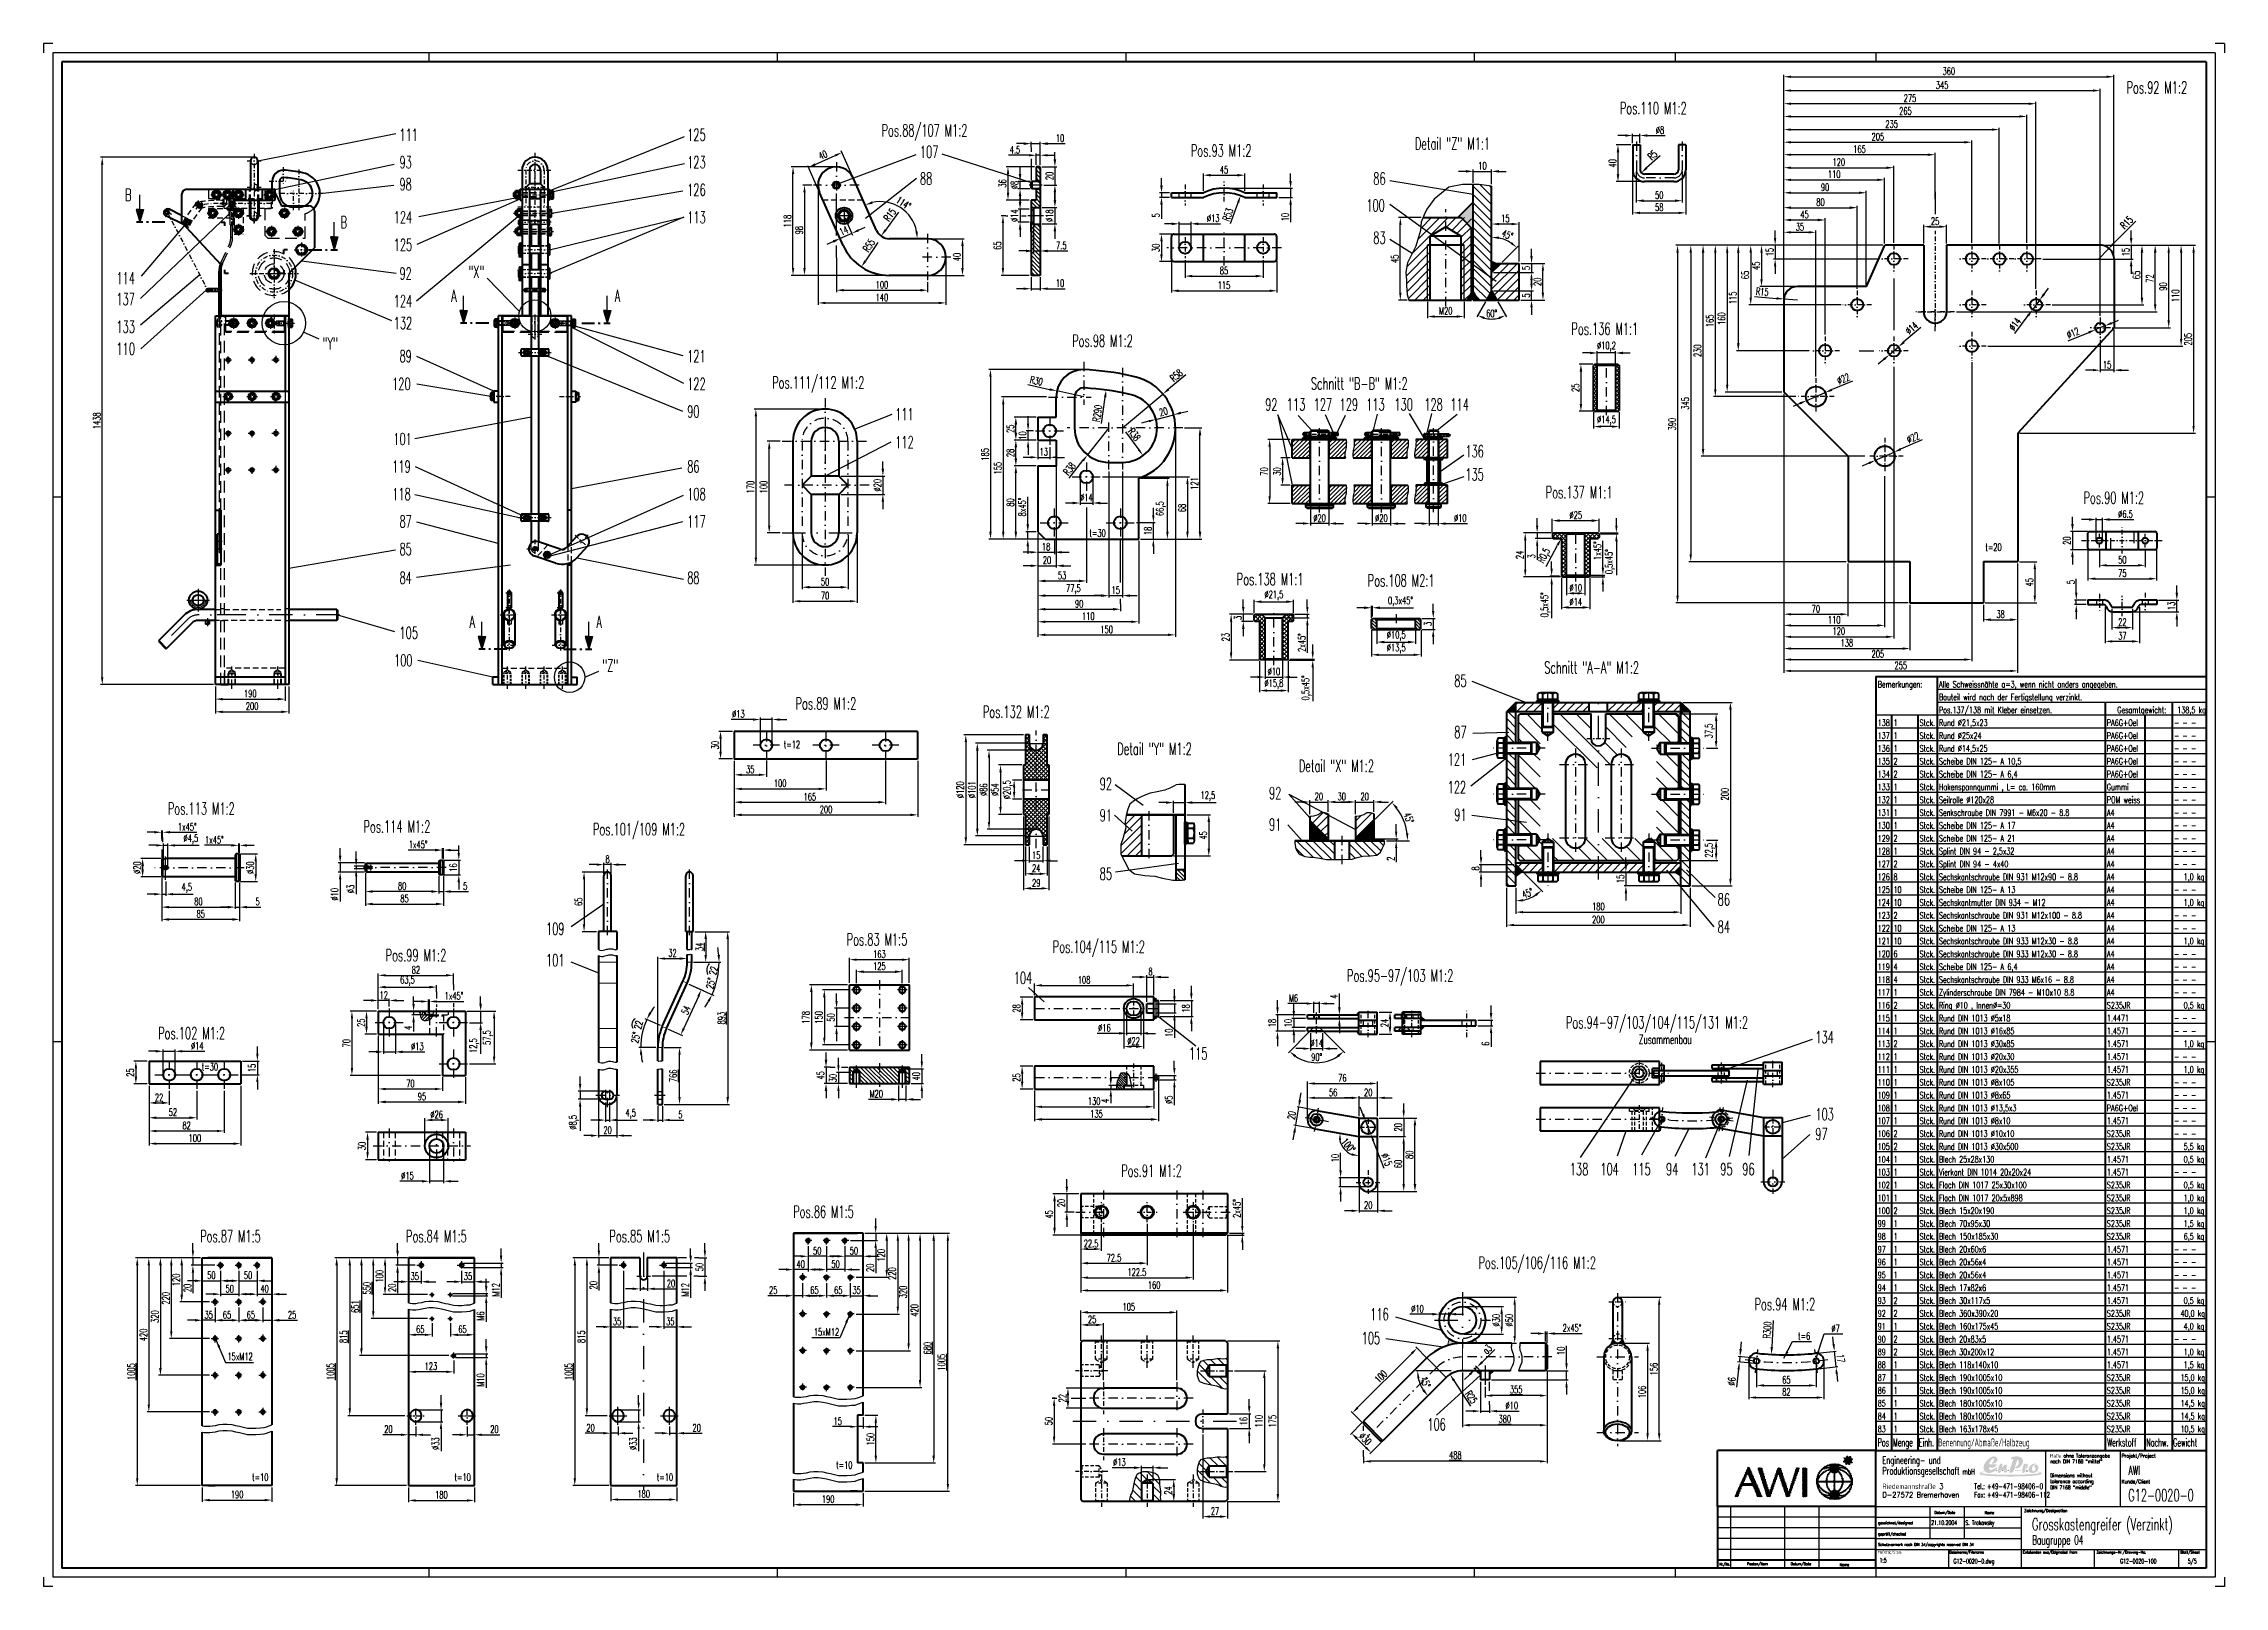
# Model space of a CAD drawing. Extents: x -620 to 569, y 5788 to 6629.
import ezdxf

# ---------------------------------------------------------------- set-up
doc = ezdxf.new("R2010")
doc.units = 0
doc.linetypes.add('STRICHPUNKT', pattern=[25.4, 12.7, -6.35, 0, -6.35])
doc.linetypes.add('VERDECKT', pattern=[9.525, 6.35, -3.175])
doc.layers.get('Defpoints').update_dxf_attribs({"linetype": 'CONTINUOUS'})
for name, color, linetype, lineweight in [('ACHSE', 150, 'STRICHPUNKT', 25), ('BEM', 6, 'CONTINUOUS', 25), ('SCHNITT', 1, 'STRICHPUNKT', 60), ('SCHRAFFUR', 252, 'CONTINUOUS', 13), ('TEXT_3', 6, 'CONTINUOUS', 25), ('TEXT_5', 7, 'CONTINUOUS', 40), ('TEXT_7', 1, 'CONTINUOUS', 60), ('VERDECKT', 2, 'VERDECKT', 25), ('VOLL_03', 6, 'CONTINUOUS', 25), ('VOLL_05', 7, 'CONTINUOUS', 40)]:
    doc.layers.add(name, color=color, linetype=linetype, lineweight=lineweight)
doc.layers.add('UMRISS05', color=3, linetype='CONTINUOUS')
doc.styles.add('ROMANS', font='romans.shx', dxfattribs={"width": 0.6, "height": 80})
doc.styles.get("Standard").update_dxf_attribs({"font": 'romans.shx', "width": 0.6})
doc.dimstyles.get("Standard").update_dxf_attribs({"dimtxt": 4, "dimasz": 4, "dimexe": 1, "dimexo": 1, "dimgap": 1, "dimtad": 1, "dimdsep": 46, "dimtxsty": 'Standard', "dimcen": 0, "dimclrd": 256, "dimclre": 256, "dimclrt": 256, "dimazin": 0, "dimtfac": 1, "dimtmove": 0, "dimatfit": 3, "dimfxl": 0, "dimtolj": 1, "dimtzin": 0, "dimarcsym": 0})
pattern_1 = [(45, (541.1115, 4184.4509), (-1.122532, 1.122532), [])]
pattern_2 = [(135, (1150.3318, 2670.1557), (-2.245064, -2.245064), [])]
pattern_3 = [(45, (73.5245, 2030.1552), (-2.245064, 2.245064), [])]
pattern_4 = [(45, (470.604, 3123.462), (-2.245064, 2.245064), [])]
pattern_5 = [(45, (1150.3318, 2670.1557), (-2.245064, 2.245064), [])]

msp = doc.modelspace()

# ---------------------------------------------------------------- texts
at = {"layer": 'BEM', "char_height": 4, "attachment_point": 5}
for s, insert, rotation in [('\\A1;R290', (-45.8594, 6427.2962), 82.1936986), ('\\A1;4', (-421.6773, 6092.2447), 90), ('\\A1;4', (-41.522, 6052.448), 90), ('\\A1;R300', (319.3806, 5927.6333), 86.8753053)]:
    msp.add_mtext(s, dxfattribs=dict(at, insert=insert, rotation=rotation))
for s, insert in [('t=30', (-45.7609, 6362.0295)), ('t=20', (442.7332, 6354.2781)), ('t=12', (-212.381, 6246.7145)), ('t=30', (-529.7205, 6071.0569)), ('15xM12', (-193.5369, 5926.5031)), ('t=6', (339.486, 5924.3066)), ('%%c7', (356.641, 5928.4028)), ('15xM12', (-513.255, 5913.1099)), ('t=10', (-183.8132, 5853.9929)), ('t=10', (-502.2497, 5847.3013)), ('t=10', (-391.8849, 5847.3013)), ('t=10', (-281.6104, 5847.3013))]:
    msp.add_mtext(s, dxfattribs=dict(at, insert=insert))
at = {"layer": 'TEXT_3', "style": 'ROMANS'}
for s, height, width, p in [('Bemerkungen:', 3.5, 0.6, (379.6217, 6277.8607)), ('Alle Schweissnähte a=3, wenn nicht anders angegeben.', 3.5, 0.6, (412.9966, 6277.8607)), ('Bauteil wird nach der Fertigstellung verzinkt.', 3.5, 0.6, (412.9966, 6270.8607)), ('Pos.137/138 mit Kleber einsetzen.', 3.5, 0.6, (412.9966, 6263.8607)), ('Gesamtgewicht: ', 3.5, 0.6, (510.1883, 6263.8607)), (' 138,5 kg', 3.5, 0.6, (541.162, 6263.8607)), ('138', 3.5, 0.6, (379.6217, 6256.8607)), ('1', 3.5, 0.6, (388.1988, 6256.8607)), ('Stck.', 3.5, 0.6, (402.4346, 6256.8607)), ('Rund %%C21,5x23', 3.5, 0.6, (412.9966, 6256.8607)), ('PA6G+Oel', 3.5, 0.6, (504.5415, 6256.8607)), ('- - -', 3.5, 0.6, (541.162, 6256.8607)), ('137', 3.5, 0.6, (379.6217, 6249.8607)), ('136', 3.5, 0.6, (379.6217, 6242.8607)), ('1', 3.5, 0.6, (388.1988, 6249.8607)), ('1', 3.5, 0.6, (388.1988, 6242.8607)), ('Stck.', 3.5, 0.6, (402.4346, 6249.8607)), ('Stck.', 3.5, 0.6, (402.4346, 6242.8607)), ('Rund %%C25x24', 3.5, 0.6, (412.9966, 6249.8607)), ('Rund %%C14,5x25', 3.5, 0.6, (412.9966, 6242.8607)), ('PA6G+Oel', 3.5, 0.6, (504.5415, 6249.8607)), ('PA6G+Oel', 3.5, 0.6, (504.5415, 6242.8607)), ('- - -', 3.5, 0.6, (541.162, 6249.8607)), ('- - -', 3.5, 0.6, (541.162, 6242.8607)), ('135', 3.5, 0.6, (379.6217, 6235.8607)), ('134', 3.5, 0.6, (379.6217, 6228.8607)), ('2', 3.5, 0.6, (388.1988, 6235.8607)), ('2', 3.5, 0.6, (388.1988, 6228.8607)), ('Stck.', 3.5, 0.6, (402.4346, 6235.8607)), ('Stck.', 3.5, 0.6, (402.4346, 6228.8607)), ('Scheibe DIN 125- A 10,5', 3.5, 0.6, (412.9966, 6235.8607)), ('Scheibe DIN 125- A 6,4', 3.5, 0.6, (412.9966, 6228.8607)), ('PA6G+Oel', 3.5, 0.6, (504.5415, 6235.8607)), ('PA6G+Oel', 3.5, 0.6, (504.5415, 6228.8607)), ('- - -', 3.5, 0.6, (541.162, 6235.8607)), ('- - -', 3.5, 0.6, (541.162, 6228.8607)), ('133', 3.5, 0.6, (379.6217, 6221.8607)), ('1', 3.5, 0.6, (388.1988, 6221.8607)), ('Stck.', 3.5, 0.6, (402.4346, 6221.8607)), ('Seilrolle %%C120x28', 3.5, 0.6, (412.9966, 6214.8607)), ('Hakenspanngummi , L= ca. 160mm', 3.5, 0.6, (412.9966, 6221.8607)), ('Gummi', 3.5, 0.6, (504.5415, 6221.8607)), ('POM weiss', 3.5, 0.6, (504.5415, 6214.8607)), ('- - -', 3.5, 0.6, (541.162, 6221.8607)), ('132', 3.5, 0.6, (379.6217, 6214.8607)), ('131', 3.5, 0.6, (379.6217, 6207.8607)), ('1', 3.5, 0.6, (388.1988, 6214.8607)), ('1', 3.5, 0.6, (388.1988, 6207.8607)), ('Stck.', 3.5, 0.6, (402.4346, 6214.8607)), ('Stck.', 3.5, 0.6, (402.4346, 6207.8607)), ('Senkschraube DIN 7991 - M6x20 - 8.8', 3.5, 0.6, (412.9966, 6207.8607)), ('A4', 3.5, 0.6, (504.5415, 6207.8607)), ('- - -', 3.5, 0.6, (541.162, 6214.8607)), ('- - -', 3.5, 0.6, (541.162, 6207.8607)), ('130', 3.5, 0.6, (379.6217, 6200.8607)), ('129', 3.5, 0.6, (379.6217, 6193.8607)), ('2', 3.5, 0.6, (388.1988, 6193.8607)), ('1', 3.5, 0.6, (388.1988, 6200.8607)), ('Stck.', 3.5, 0.6, (402.4346, 6200.8607)), ('Stck.', 3.5, 0.6, (402.4346, 6193.8607)), ('Scheibe DIN 125- A 17', 3.5, 0.6, (412.9966, 6200.8607)), ('Scheibe DIN 125- A 21', 3.5, 0.6, (412.9966, 6193.8607)), ('A4', 3.5, 0.6, (504.5415, 6200.8607)), ('A4', 3.5, 0.6, (504.5415, 6193.8607)), ('- - -', 3.5, 0.6, (541.162, 6200.8607)), ('- - -', 3.5, 0.6, (541.162, 6193.8607)), ('128', 3.5, 0.6, (379.6217, 6186.8607)), ('127', 3.5, 0.6, (379.6217, 6179.8607)), ('2', 3.5, 0.6, (388.1988, 6179.8607)), ('1', 3.5, 0.6, (388.1988, 6186.8607)), ('Stck.', 3.5, 0.6, (402.4346, 6186.8607)), ('Stck.', 3.5, 0.6, (402.4346, 6179.8607)), ('Splint DIN 94 - 2,5x32', 3.5, 0.6, (412.9966, 6186.8607)), ('Splint DIN 94 - 4x40', 3.5, 0.6, (412.9966, 6179.8607)), ('A4', 3.5, 0.6, (504.5415, 6186.8607)), ('A4', 3.5, 0.6, (504.5415, 6179.8607)), ('- - -', 3.5, 0.6, (541.162, 6186.8607)), ('126', 3.5, 0.6, (379.6217, 6172.8607)), ('8', 3.5, 0.6, (388.1988, 6172.8607)), ('Stck.', 3.5, 0.6, (402.4346, 6172.8607)), ('Sechskantschraube DIN 931 M12x90 - 8.8', 3.5, 0.6, (412.9966, 6172.8607)), ('A4', 3.5, 0.6, (504.5415, 6172.8607)), ('- - -', 3.5, 0.6, (541.162, 6179.8607)), ('   1,0 kg', 3.5, 0.6, (541.162, 6172.8607)), ('125', 3.5, 0.6, (379.6217, 6165.8607)), ('124', 3.5, 0.6, (379.6217, 6158.8607)), ('10', 3.5, 0.6, (388.1988, 6165.8607)), ('10', 3.5, 0.6, (388.1988, 6158.8607)), ('Stck.', 3.5, 0.6, (402.4346, 6165.8607)), ('Stck.', 3.5, 0.6, (402.4346, 6158.8607)), ('Scheibe DIN 125- A 13', 3.5, 0.6, (412.9966, 6165.8607)), ('Sechskantmutter DIN 934 - M12', 3.5, 0.6, (412.9966, 6158.8607)), ('A4', 3.5, 0.6, (504.5415, 6165.8607)), ('A4', 3.5, 0.6, (504.5415, 6158.8607)), ('- - -', 3.5, 0.6, (541.162, 6165.8607)), ('   1,0 kg', 3.5, 0.6, (541.162, 6158.8607)), ('123', 3.5, 0.6, (379.6217, 6151.8607)), ('122', 3.5, 0.6, (379.6217, 6144.8607)), ('2', 3.5, 0.6, (388.1988, 6151.8607)), ('10', 3.5, 0.6, (388.1988, 6144.8607)), ('Stck.', 3.5, 0.6, (402.4346, 6151.8607)), ('Stck.', 3.5, 0.6, (402.4346, 6144.8607)), ('Sechskantschraube DIN 931 M12x100 - 8.8', 3.5, 0.6, (412.9966, 6151.8607)), ('Scheibe DIN 125- A 13', 3.5, 0.6, (412.9966, 6144.8607)), ('A4', 3.5, 0.6, (504.5415, 6151.8607)), ('A4', 3.5, 0.6, (504.5415, 6144.8607)), ('- - -', 3.5, 0.6, (541.162, 6151.8607)), ('121', 3.5, 0.6, (379.6217, 6137.8607)), ('10', 3.5, 0.6, (388.1988, 6137.8607)), ('Stck.', 3.5, 0.6, (402.4346, 6137.8607)), ('Sechskantschraube DIN 933 M12x30 - 8.8', 3.5, 0.6, (412.9966, 6137.8607)), ('A4', 3.5, 0.6, (504.5415, 6137.8607)), ('- - -', 3.5, 0.6, (541.162, 6144.8607)), ('   1,0 kg', 3.5, 0.6, (541.162, 6137.8607)), ('120', 3.5, 0.6, (379.6217, 6130.8607)), ('119', 3.5, 0.6, (379.6217, 6123.8607)), ('4', 3.5, 0.6, (388.1988, 6123.8607)), ('6', 3.5, 0.6, (388.1988, 6130.8607)), ('Stck.', 3.5, 0.6, (402.4346, 6130.8607)), ('Stck.', 3.5, 0.6, (402.4346, 6123.8607)), ('Sechskantschraube DIN 933 M12x30 - 8.8', 3.5, 0.6, (412.9966, 6130.8607)), ('Scheibe DIN 125- A 6,4', 3.5, 0.6, (412.9966, 6123.8607)), ('A4', 3.5, 0.6, (504.5415, 6130.8607)), ('A4', 3.5, 0.6, (504.5415, 6123.8607)), ('- - -', 3.5, 0.6, (541.162, 6130.8607)), ('- - -', 3.5, 0.6, (541.162, 6123.8607)), ('118', 3.5, 0.6, (379.6217, 6116.8607)), ('117', 3.5, 0.6, (379.6217, 6109.8607)), ('4', 3.5, 0.6, (388.1988, 6116.8607)), ('1', 3.5, 0.6, (388.1988, 6109.8607)), ('Stck.', 3.5, 0.6, (402.4346, 6116.8607)), ('Stck.', 3.5, 0.6, (402.4346, 6109.8607)), ('Sechskantschraube DIN 933 M6x16 - 8.8', 3.5, 0.6, (412.9966, 6116.8607)), ('Zylinderschraube DIN 7984 - M10x10 8.8', 3.5, 0.6, (412.9966, 6109.8607)), ('A4', 3.5, 0.6, (504.5415, 6116.8607)), ('A4', 3.5, 0.6, (504.5415, 6109.8607)), ('A4', 3.5, 0.6, (504.5415, 6109.8607)), ('- - -', 3.5, 0.6, (541.162, 6116.8607)), ('116', 3.5, 0.6, (379.6217, 6102.8607)), ('2', 3.5, 0.6, (388.1988, 6102.8607)), ('Stck.', 3.5, 0.6, (402.4346, 6102.8607)), ('Ring %%c10 , Innen%%C=30', 3.5, 0.6, (412.9966, 6102.8607)), ('S235JR', 3.5, 0.6, (504.5415, 6102.8607)), ('- - -', 3.5, 0.6, (541.162, 6109.8607)), ('   0,5 kg', 3.5, 0.6, (541.162, 6102.8607)), ('115', 3.5, 0.6, (379.6217, 6095.8607)), ('114', 3.5, 0.6, (379.6217, 6088.8607)), ('1', 3.5, 0.6, (388.1988, 6095.8607)), ('1', 3.5, 0.6, (388.1988, 6088.8607)), ('Stck.', 3.5, 0.6, (402.4346, 6095.8607)), ('Stck.', 3.5, 0.6, (402.4346, 6088.8607)), ('Rund DIN 1013 %%C5x18', 3.5, 0.6, (412.9966, 6095.8607)), ('Rund DIN 1013 %%C16x85', 3.5, 0.6, (412.9966, 6088.8607)), ('1.4471', 3.5, 0.6, (504.5415, 6095.8607)), ('1.4571', 3.5, 0.6, (504.5415, 6088.8607)), ('- - -', 3.5, 0.6, (541.162, 6095.8607)), ('- - -', 3.5, 0.6, (541.162, 6088.8607)), ('113', 3.5, 0.6, (379.6217, 6081.8607)), ('112', 3.5, 0.6, (379.6217, 6074.8607)), ('2', 3.5, 0.6, (388.1988, 6081.8607)), ('1', 3.5, 0.6, (388.1988, 6074.8607)), ('Stck.', 3.5, 0.6, (402.4346, 6081.8607)), ('Stck.', 3.5, 0.6, (402.4346, 6074.8607)), ('Rund DIN 1013 %%C30x85', 3.5, 0.6, (412.9966, 6081.8607)), ('Rund DIN 1013 %%C20x30', 3.5, 0.6, (412.9966, 6074.8607)), ('1.4571', 3.5, 0.6, (504.5415, 6081.8607)), ('1.4571', 3.5, 0.6, (504.5415, 6074.8607)), ('- - -', 3.5, 0.6, (541.162, 6074.8607)), ('   1,0 kg', 3.5, 0.6, (541.162, 6081.8607)), ('111', 3.5, 0.6, (379.6217, 6067.8607)), ('110', 3.5, 0.6, (379.6217, 6060.8607)), ('1', 3.5, 0.6, (388.1988, 6067.8607)), ('1', 3.5, 0.6, (388.1988, 6060.8607)), ('Stck.', 3.5, 0.6, (402.4346, 6067.8607)), ('Stck.', 3.5, 0.6, (402.4346, 6060.8607)), ('Rund DIN 1013 %%C20x355', 3.5, 0.6, (412.9966, 6067.8607)), ('Rund DIN 1013 %%C8x105', 3.5, 0.6, (412.9966, 6060.8607)), ('S235JR', 3.5, 0.6, (504.5415, 6060.8607)), ('1.4571', 3.5, 0.6, (504.5415, 6067.8607)), ('   1,0 kg', 3.5, 0.6, (541.162, 6067.8607)), ('109', 3.5, 0.6, (379.6217, 6053.8607)), ('1', 3.5, 0.6, (388.1988, 6053.8607)), ('Stck.', 3.5, 0.6, (402.4346, 6053.8607)), ('Rund DIN 1013 %%C8x65', 3.5, 0.6, (412.9966, 6053.8607)), ('1.4571', 3.5, 0.6, (504.5415, 6053.8607)), ('- - -', 3.5, 0.6, (541.162, 6060.8607)), ('- - -', 3.5, 0.6, (541.162, 6053.8607)), ('108', 3.5, 0.6, (379.6217, 6046.8607)), ('107', 3.5, 0.6, (379.6217, 6039.8607)), ('1', 3.5, 0.6, (388.1988, 6046.8607)), ('1', 3.5, 0.6, (388.1988, 6039.8607)), ('Stck.', 3.5, 0.6, (402.4346, 6046.8607)), ('Stck.', 3.5, 0.6, (402.4346, 6039.8607)), ('Rund DIN 1013 %%C13,5x3', 3.5, 0.6, (412.9966, 6046.8607)), ('Rund DIN 1013 %%C8x10', 3.5, 0.6, (412.9966, 6039.8607)), ('PA6G+Oel', 3.5, 0.6, (504.5415, 6046.8607)), ('1.4571', 3.5, 0.6, (504.5415, 6039.8607)), ('- - -', 3.5, 0.6, (541.162, 6046.8607)), ('- - -', 3.5, 0.6, (541.162, 6039.8607)), ('106', 3.5, 0.6, (379.6217, 6032.8607)), ('105', 3.5, 0.6, (379.6217, 6025.8607)), ('2', 3.5, 0.6, (388.1988, 6032.8607)), ('2', 3.5, 0.6, (388.1988, 6025.8607)), ('Stck.', 3.5, 0.6, (402.4346, 6032.8607)), ('Stck.', 3.5, 0.6, (402.4346, 6025.8607)), ('Rund DIN 1013 %%C10x10', 3.5, 0.6, (412.9966, 6032.8607)), ('Rund DIN 1013 %%C30x500', 3.5, 0.6, (412.9966, 6025.8607)), ('S235JR', 3.5, 0.6, (504.5415, 6032.8607)), ('S235JR', 3.5, 0.6, (504.5415, 6025.8607)), ('- - -', 3.5, 0.6, (541.162, 6032.8607)), ('   5,5 kg', 3.5, 0.6, (541.162, 6025.8607)), ('104', 3.5, 0.6, (379.6217, 6018.8607)), ('1', 3.5, 0.6, (388.1988, 6018.8607)), ('Stck.', 3.5, 0.6, (402.4346, 6018.8607)), ('Blech 25x28x130', 3.5, 0.6, (412.9966, 6018.8607)), ('1.4571', 3.5, 0.6, (504.5415, 6018.8607)), ('   0,5 kg', 3.5, 0.6, (541.162, 6018.8607)), ('103', 3.5, 0.6, (379.6217, 6011.8607)), ('102', 3.5, 0.6, (379.6217, 6004.8607)), ('1', 3.5, 0.6, (388.1988, 6011.8607)), ('1', 3.5, 0.6, (388.1988, 6004.8607)), ('Stck.', 3.5, 0.6, (402.4346, 6011.8607)), ('Stck.', 3.5, 0.6, (402.4346, 6004.8607)), ('Vierkant DIN 1014 20x20x24', 3.5, 0.6, (412.9966, 6011.8607)), ('Flach DIN 1017 25x30x100', 3.5, 0.6, (412.9966, 6004.8607)), ('S235JR', 3.5, 0.6, (504.5415, 6004.8607)), ('1.4571', 3.5, 0.6, (504.5415, 6011.8607)), ('- - -', 3.5, 0.6, (541.162, 6011.8607)), ('   0,5 kg', 3.5, 0.6, (541.162, 6004.8607)), ('101', 3.5, 0.6, (379.6217, 5997.8607)), ('100', 3.5, 0.6, (379.6217, 5990.8607)), ('2', 3.5, 0.6, (388.1988, 5990.8607)), ('1', 3.5, 0.6, (388.1988, 5997.8607)), ('Stck.', 3.5, 0.6, (402.4346, 5997.8607)), ('Stck.', 3.5, 0.6, (402.4346, 5990.8607)), ('Flach DIN 1017 20x5x898', 3.5, 0.6, (412.9966, 5997.8607)), ('Blech 15x20x190', 3.5, 0.6, (412.9966, 5990.8607)), ('S235JR', 3.5, 0.6, (504.5415, 5997.8607)), ('S235JR', 3.5, 0.6, (504.5415, 5990.8607)), ('   1,0 kg', 3.5, 0.6, (541.162, 5997.8607)), ('   1,0 kg', 3.5, 0.6, (541.162, 5990.8607)), ('99', 3.5, 0.6, (379.6217, 5983.8607)), ('1', 3.5, 0.6, (388.1988, 5983.8607)), ('Stck.', 3.5, 0.6, (402.4346, 5983.8607)), ('Blech 70x95x30', 3.5, 0.6, (412.9966, 5983.8607)), ('S235JR', 3.5, 0.6, (504.5415, 5983.8607)), ('   1,5 kg', 3.5, 0.6, (541.162, 5983.8607)), ('98', 3.5, 0.6, (379.6217, 5976.8607)), ('97', 3.5, 0.6, (379.6217, 5969.8607)), ('1', 3.5, 0.6, (388.1988, 5976.8607)), ('1', 3.5, 0.6, (388.1988, 5969.8607)), ('Stck.', 3.5, 0.6, (402.4346, 5976.8607)), ('Stck.', 3.5, 0.6, (402.4346, 5969.8607)), ('Blech 150x185x30', 3.5, 0.6, (412.9966, 5976.8607)), ('Blech 20x60x6', 3.5, 0.6, (412.9966, 5969.8607)), ('S235JR', 3.5, 0.6, (504.5415, 5976.8607)), ('1.4571', 3.5, 0.6, (504.5415, 5969.8607)), ('- - -', 3.5, 0.6, (541.162, 5969.8607)), ('   6,5 kg', 3.5, 0.6, (541.162, 5976.8607)), ('96', 3.5, 0.6, (379.6217, 5962.8607)), ('95', 3.5, 0.6, (379.6217, 5955.8607)), ('1', 3.5, 0.6, (388.1988, 5962.8607)), ('1', 3.5, 0.6, (388.1988, 5955.8607)), ('Stck.', 3.5, 0.6, (402.4346, 5962.8607)), ('Stck.', 3.5, 0.6, (402.4346, 5955.8607)), ('Blech 20x56x4', 3.5, 0.6, (412.9966, 5962.8607)), ('Blech 20x56x4', 3.5, 0.6, (412.9966, 5955.8607)), ('1.4571', 3.5, 0.6, (504.5415, 5962.8607)), ('1.4571', 3.5, 0.6, (504.5415, 5955.8607)), ('- - -', 3.5, 0.6, (541.162, 5962.8607)), ('- - -', 3.5, 0.6, (541.162, 5955.8607)), ('94', 3.5, 0.6, (379.6217, 5948.8607)), ('93', 3.5, 0.6, (379.6217, 5941.8607)), ('2', 3.5, 0.6, (388.1988, 5941.8607)), ('1', 3.5, 0.6, (388.1988, 5948.8607)), ('Stck.', 3.5, 0.6, (402.4346, 5948.8607)), ('Stck.', 3.5, 0.6, (402.4346, 5941.8607)), ('Blech 17x82x6', 3.5, 0.6, (412.9966, 5948.8607)), ('Blech 30x117x5', 3.5, 0.6, (412.9966, 5941.8607)), ('1.4571', 3.5, 0.6, (504.5415, 5948.8607)), ('1.4571', 3.5, 0.6, (504.5415, 5941.8607)), ('- - -', 3.5, 0.6, (541.162, 5948.8607)), ('   0,5 kg', 3.5, 0.6, (541.162, 5941.8607)), ('92', 3.5, 0.6, (379.6217, 5934.8607)), ('2', 3.5, 0.6, (388.1988, 5934.8607)), ('Stck.', 3.5, 0.6, (402.4346, 5934.8607)), ('Blech 360x390x20', 3.5, 0.6, (412.9966, 5934.8607)), ('S235JR', 3.5, 0.6, (504.5415, 5934.8607)), ('  40,0 kg', 3.5, 0.6, (541.162, 5934.8607)), ('91', 3.5, 0.6, (379.6217, 5927.8607)), ('90', 3.5, 0.6, (379.6217, 5920.8607)), ('2', 3.5, 0.6, (388.1988, 5920.8607)), ('1', 3.5, 0.6, (388.1988, 5927.8607)), ('Stck.', 3.5, 0.6, (402.4346, 5927.8607)), ('Stck.', 3.5, 0.6, (402.4346, 5920.8607)), ('Blech 160x175x45', 3.5, 0.6, (412.9966, 5927.8607)), ('Blech 20x83x5', 3.5, 0.6, (412.9966, 5920.8607)), ('S235JR', 3.5, 0.6, (504.5415, 5927.8607)), ('1.4571', 3.5, 0.6, (504.5415, 5920.8607)), ('- - -', 3.5, 0.6, (541.162, 5920.8607)), ('   4,0 kg', 3.5, 0.6, (541.162, 5927.8607)), ('89', 3.5, 0.6, (379.6217, 5913.8607)), ('88', 3.5, 0.6, (379.6217, 5906.8607)), ('2', 3.5, 0.6, (388.1988, 5913.8607)), ('1', 3.5, 0.6, (388.1988, 5906.8607)), ('Stck.', 3.5, 0.6, (402.4346, 5913.8607)), ('Stck.', 3.5, 0.6, (402.4346, 5906.8607)), ('Blech 30x200x12', 3.5, 0.6, (412.9966, 5913.8607)), ('Blech 118x140x10', 3.5, 0.6, (412.9966, 5906.8607)), ('1.4571', 3.5, 0.6, (504.5415, 5913.8607)), ('1.4571', 3.5, 0.6, (504.5415, 5906.8607)), ('   1,0 kg', 3.5, 0.6, (541.162, 5913.8607)), ('   1,5 kg', 3.5, 0.6, (541.162, 5906.8607)), ('87', 3.5, 0.6, (379.6217, 5899.8607)), ('1', 3.5, 0.6, (388.1988, 5899.8607)), ('Stck.', 3.5, 0.6, (402.4346, 5899.8607)), ('Blech 190x1005x10', 3.5, 0.6, (412.9966, 5899.8607)), ('S235JR', 3.5, 0.6, (504.5415, 5899.8607)), ('  15,0 kg', 3.5, 0.6, (541.162, 5899.8607)), ('86', 3.5, 0.6, (379.6217, 5892.8607)), ('85', 3.5, 0.6, (379.6217, 5885.8607)), ('1', 3.5, 0.6, (388.1988, 5892.8607)), ('1', 3.5, 0.6, (388.1988, 5885.8607)), ('Stck.', 3.5, 0.6, (402.4346, 5892.8607)), ('Stck.', 3.5, 0.6, (402.4346, 5885.8607)), ('Blech 190x1005x10', 3.5, 0.6, (412.9966, 5892.8607)), ('Blech 180x1005x10', 3.5, 0.6, (412.9966, 5885.8607)), ('S235JR', 3.5, 0.6, (504.5415, 5892.8607)), ('S235JR', 3.5, 0.6, (504.5415, 5885.8607)), ('  15,0 kg', 3.5, 0.6, (541.162, 5892.8607)), ('  14,5 kg', 3.5, 0.6, (541.162, 5885.8607)), ('84', 3.5, 0.6, (379.6217, 5878.8607)), ('83', 3.5, 0.6, (379.6217, 5871.8607)), ('1', 3.5, 0.6, (388.1988, 5878.8607)), ('1', 3.5, 0.6, (388.1988, 5871.8607)), ('Stck.', 3.5, 0.6, (402.4346, 5878.8607)), ('Stck.', 3.5, 0.6, (402.4346, 5871.8607)), ('Blech 180x1005x10', 3.5, 0.6, (412.9966, 5878.8607)), ('Blech 163x178x45', 3.5, 0.6, (412.9966, 5871.8607)), ('S235JR', 3.5, 0.6, (504.5415, 5878.8607)), ('S235JR', 3.5, 0.6, (504.5415, 5871.8607)), ('  14,5 kg', 3.5, 0.6, (541.162, 5878.8607)), ('  10,5 kg', 3.5, 0.6, (541.162, 5871.8607)), ('Maße ohne Toleranzangabe', 2, 0.8, (473.6059, 5858.0032)), ('nach DIN 7168 "mittel"', 2, 0.8, (473.6059, 5854.9662)), ('Projekt/Project', 2, 0.8, (512.6422, 5858.0032)), ('Riedemannstraße 3', 3, 0.8, (382.155, 5840.8749)), ('D-27572 Bremerhaven', 3, 0.8, (382.155, 5836.2522)), ('Tel.:', 3, 0.6, (432.2546, 5840.8749)), ('Fax:', 3, 0.6, (432.2546, 5836.252)), ('+49-471-98406-0', 3, 0.6, (439.2224, 5840.8749)), ('+49-471-98406-112', 3, 0.6, (439.2224, 5836.2522)), ('tolerance according', 2, 0.8, (473.6059, 5844.0869)), ('Dimensions without ', 2, 0.8, (473.6059, 5847.2869)), ('DIN 7168 "middle"', 2, 0.8, (473.6059, 5840.7438)), ('Kunde/Client ', 2, 0.8, (512.6422, 5843.9485)), ('Datum/Date', 1.52458, 0.8, (410.5693, 5827.3288)), (' Name', 1.52458, 0.8, (436.9883, 5827.2135)), ('gezeichnet/designed', 1.524577, 0.8, (379.8886, 5821.7166)), ('geprüft/checked', 1.524577, 0.8, (379.8886, 5815.628)), ('21.10.2004', 2.5, 0.6, (408.7697, 5821.2924)), ('S. Trakowsky', 2.5, 0.6, (427.3763, 5821.2924)), ('Maßstab/Scale', 1.524577, 0.8, (379.7419, 5805.69)), ('Schutzvermerk nach DIN 34/copyrights reserved DIN 34', 1.5246, 0.8, (379.8886, 5809.8607)), ('1:5', 2.5, 0.6, (380.5804, 5800.7633)), ('Dateiname/Filename', 1.524577, 0.8, (418.6907, 5805.6892)), ('G12-0020-0.dwg', 2.5, 0.6, (420.9448, 5800.3066)), ('Entstanden aus/Odginated from', 1.524577, 0.8, (458.7625, 5805.6892)), ('Zeichnungs-Nr./Drawing-No.', 1.524577, 0.8, (498.8589, 5805.6892)), ('G12-0020-100', 2.5, 0.6, (511.7643, 5800.3066)), ('Blatt/Sheet', 1.524577, 0.8, (544.683, 5805.6892)), ('5/5', 2.5, 0.6, (548.6843, 5800.3066)), ('Nr./No.', 1.52458, 0.6, (293.3448, 5799.2244)), ('Posten/Item', 1.524577, 0.8, (308.3569, 5799.3575)), ('Datum/Date', 1.5, 0.8, (332.1974, 5799.3575)), (' Name', 1.5, 0.8, (358.0179, 5798.8635))]:
    msp.add_text(s, height=height, dxfattribs=dict(at, width=width)).set_placement(p)
msp.add_text('Zeichnung/Designation', height=1.524577, dxfattribs=at).set_placement((459.4931, 5828.3725))
at = {"layer": 'TEXT_5', "style": 'ROMANS', "width": 0.6}
for s, height, p in [('Zusammenbau', 4.900805, (249.3473, 6083.5087)), ('Pos', 4.30281, (379.5214, 5864.1661)), ('Menge', 4.30281, (387.9065, 5864.1661)), ('Einh.', 4.30281, (402.0344, 5864.1661)), ('Benennung/Abmaße/Halbzeug', 4.302811, (412.5688, 5864.1661)), ('Werkstoff', 4.30281, (504.7615, 5864.1661)), ('Nachw.', 4.30281, (525.9982, 5864.1661)), ('Gewicht', 4.30281, (540.6933, 5864.1661)), ('Engineering- und ', 4, (382.155, 5854.6106)), ('Produktionsgesellschaft', 4, (382.155, 5848.8621)), ('mbH', 3, (425.8818, 5848.8679)), ('AWI', 4.90081, (516.3795, 5848.6852)), ('Baugruppe 04', 4.900805, (463.7737, 5810.6879))]:
    msp.add_text(s, height=height, dxfattribs=at).set_placement(p)
at = {"layer": 'TEXT_7', "style": 'ROMANS', "width": 0.6}
for s, height, p in [('Pos.92 M1:2', 6.534407, (515.2674, 6601.6771)), ('Pos.110 M1:2', 6.534407, (239.0083, 6590.3761)), ('111', 6.53441, (-426.3586, 6575.8656)), ('125', 6.53441, (-269.4756, 6575.8656)), ('Pos.88/107 M1:2', 6.534407, (-163.5265, 6578.2733)), ('Detail "Z" M1:1', 6.534407, (127.2435, 6571.0487)), ('93', 6.53441, (-426.3586, 6560.8656)), ('123', 6.53441, (-269.4756, 6560.8656)), ('107', 6.53441, (-142.598, 6566.5581)), ('Pos.93 M1:2', 6.534407, (5.1158, 6567.2217)), ('98', 6.53441, (-426.3586, 6548.8656)), ('126', 6.53441, (-269.4756, 6545.8656)), ('88', 6.53441, (-142.598, 6551.9699)), ('86', 6.53441, (104.5793, 6551.9888)), ('B', 6.5344, (-575.952, 6543.1632)), ('100', 6.53441, (100.7842, 6537.4006)), ('B', 6.5344, (-458.5303, 6528.1632)), ('124', 6.53441, (-429.4893, 6530.8656)), ('113', 6.53441, (-269.4756, 6530.8656)), ('125', 6.53441, (-429.4893, 6515.8656)), ('83', 6.53441, (104.5793, 6519.736)), ('114', 6.53441, (-580.6787, 6497.6274)), ('92', 6.53441, (-426.3586, 6500.2152)), ('"X"', 6.53441, (-388.7525, 6501.0791)), ('137', 6.53441, (-580.6787, 6486.219)), ('A', 6.5344, (-398.1928, 6488.1449)), ('A', 6.5344, (-308.9872, 6488.1449)), ('124', 6.53441, (-429.4893, 6485.2152)), ('133', 6.53441, (-580.6694, 6471.219)), ('"Y"', 6.53441, (-468.273, 6462.0948)), ('132', 6.53441, (-429.4893, 6473.2152)), ('Pos.98 M1:2', 6.534407, (-59.5819, 6463.6018)), ('Pos.136 M1:1', 6.534407, (212.6129, 6470.1427)), ('110', 6.53441, (-580.6694, 6459.219)), ('89', 6.53441, (-426.3586, 6455.2152)), ('121', 6.53441, (-269.4756, 6455.2152)), ('120', 6.53441, (-430.3691, 6440.0265)), ('122', 6.53441, (-269.4756, 6440.0265)), ('Pos.111/112 M1:2', 6.534407, (-223.1475, 6440.8243)), ('Schnitt "B-B" M1:2', 6.534407, (70.5487, 6440.2553)), ('92', 6.53441, (45.6442, 6428.8114)), ('113', 6.53441, (57.4312, 6428.8114)), ('127', 6.53441, (72.0526, 6428.8114)), ('129', 6.53441, (86.2221, 6428.8114)), ('113', 6.53441, (100.7531, 6428.8114)), ('130', 6.53441, (116.1112, 6428.8114)), ('128', 6.53441, (132.3869, 6428.8114)), ('114', 6.53441, (146.6458, 6428.8114)), ('90', 6.53441, (-269.4756, 6425.0265)), ('111', 6.53441, (-156.0608, 6423.556)), ('101', 6.53441, (-429.737, 6410.0265)), ('112', 6.53441, (-156.0608, 6408.3672)), ('136', 6.53441, (154.7946, 6403.3129)), ('119', 6.53441, (-430.3197, 6395.0265)), ('86', 6.53441, (-269.4756, 6395.0265)), ('135', 6.53441, (154.7946, 6390.7223)), ('118', 6.53441, (-430.3197, 6380.0265)), ('108', 6.53441, (-269.4756, 6380.0265)), ('Pos.137 M1:1', 6.534407, (198.6097, 6380.9767)), ('Pos.90 M1:2', 6.534407, (491.7852, 6378.0271)), ('87', 6.53441, (-426.3586, 6365.0265)), ('117', 6.53441, (-269.4756, 6365.0265)), ('85', 6.53441, (-426.3586, 6350.0265)), ('84', 6.53441, (-426.3586, 6334.3761)), ('88', 6.53441, (-269.4756, 6334.3761)), ('Pos.138 M1:1', 6.534407, (30.1248, 6333.6426)), ('Pos.108 M2:1', 6.534407, (101.5353, 6332.9205)), ('A', 6.5344, (-388.1928, 6310.4374)), ('A', 6.5344, (-318.9872, 6310.4374)), ('105', 6.53441, (-426.3586, 6304.3761)), ('100', 6.53441, (-429.3335, 6289.3761)), ('"Z"', 6.53441, (-315.7607, 6286.6005)), ('Schnitt "A-A" M1:2', 6.534407, (197.763, 6285.4548)), ('85', 6.53441, (148.7383, 6278.2525)), ('Pos.89 M1:2', 6.534407, (-210.3936, 6265.8317)), ('Pos.132 M1:2', 6.534407, (-108.3166, 6261.32)), ('87', 6.53441, (148.7383, 6250.2326)), ('Detail "Y" M1:2', 6.534407, (-34.9984, 6241.1178)), ('Detail "X" M1:2', 6.534407, (63.9678, 6231.807)), ('121', 6.53441, (145.1464, 6235.2326)), ('92', 6.53441, (-44.5692, 6222.0467)), ('92', 6.53441, (47.7546, 6217.0472)), ('122', 6.53441, (145.1464, 6220.2326)), ('Pos.113 M1:2', 6.534407, (-552.6528, 6208.5277)), ('91', 6.53441, (-44.5692, 6204.878)), ('91', 6.53441, (148.7383, 6205.2326)), ('Pos.114 M1:2', 6.534407, (-445.9966, 6198.7476)), ('Pos.101/109 M1:2', 6.534407, (-320.8778, 6197.282)), ('91', 6.53441, (47.7546, 6199.8785)), ('85', 6.53441, (-44.5692, 6172.9931)), ('86', 6.53441, (292.3753, 6159.011)), ('109', 6.53441, (-346.4928, 6143.0451)), ('84', 6.53441, (292.3753, 6144.011)), ('Pos.83 M1:5', 6.534407, (-182.5583, 6137.2361)), ('Pos.104/115 M1:2', 6.534407, (-70.1734, 6133.268)), ('Pos.99 M1:2', 6.534407, (-433.9186, 6128.6072)), ('101', 6.53441, (-346.4928, 6125.8763)), ('Pos.95-97/103 M1:2', 6.534407, (90.2593, 6117.5185)), ('104', 6.53441, (-91.4786, 6116.2253)), ('Pos.94-97/103/104/115/131 M1:2', 6.534407, (209.6064, 6092.0032)), ('Pos.102 M1:2', 6.534407, (-557.9169, 6086.1598)), ('134', 6.53441, (345.6028, 6083.9334)), ('115', 6.53441, (4.1456, 6074.9965)), ('103', 6.53441, (345.6028, 6041.902)), ('97', 6.53441, (345.6028, 6031.1668)), ('Pos.91 M1:2', 6.534407, (-32.8578, 6011.1673)), ('138', 6.53441, (211.7453, 6011.9676)), ('104', 6.53441, (228.3702, 6011.9676)), ('115', 6.53441, (245.771, 6011.9676)), ('94', 6.53441, (264.2035, 6011.9676)), ('131', 6.53441, (278.0334, 6011.9676)), ('95', 6.53441, (293.771, 6011.9676)), ('96', 6.53441, (305.771, 6011.9676)), ('Pos.86 M1:5', 6.534407, (-211.7007, 5988.8195)), ('Pos.87 M1:5', 6.534407, (-535.0433, 5975.4262)), ('Pos.84 M1:5', 6.534407, (-422.7681, 5975.4262)), ('Pos.85 M1:5', 6.534407, (-311.889, 5975.4262)), ('Pos.105/106/116 M1:2', 6.534407, (161.9595, 5961.0027)), ('116', 6.53441, (102.8817, 5932.8781)), ('Pos.94 M1:2', 6.534407, (312.4521, 5938.3174)), ('105', 6.53441, (98.2239, 5919.8327)), ('106', 6.53441, (134.0572, 5872.8653)), ('G12-0020-0', 6.53441, (516.1651, 5834.2334)), ('Grosskastengreifer (Verzinkt)', 6.534407, (463.7592, 5818.4067))]:
    msp.add_text(s, height=height, dxfattribs=at).set_placement(p)

# ---------------------------------------------------------------- blocks, each defined once
blk = doc.blocks.new('*D208')
at = {"layer": 'BEM', "lineweight": -2}
for p, q in [((-181, 6116.8), (-181, 6130.5)), ((-177, 6129.5), (-152.4, 6129.5)), ((-148.4, 6116.8), (-148.4, 6130.5))]:
    blk.add_line(p, q, dxfattribs=at)
at = {"layer": 'BEM'}
for points in [[(-177, 6130.1), (-177, 6128.8), (-181, 6129.5)], [(-152.4, 6130.1), (-152.4, 6128.8), (-148.4, 6129.5)]]:
    blk.add_solid(points, dxfattribs=at)
at = {"layer": 'Defpoints', "color": 0}
for p in [(-148.4, 6129.5), (-181, 6115.8), (-148.4, 6115.8)]:
    blk.add_point(p, dxfattribs=at)
at = {"layer": 'BEM', "insert": (-164.7, 6132.5), "char_height": 4, "attachment_point": 5}
blk.add_mtext('\\A1;163', dxfattribs=at)
blk = doc.blocks.new('*D209')
at = {"layer": 'BEM', "lineweight": -2}
for p, q in [((-177.2, 6116.7), (-177.2, 6123.9)), ((-152.2, 6116.7), (-152.2, 6123.9)), ((-173.2, 6122.9), (-156.2, 6122.9))]:
    blk.add_line(p, q, dxfattribs=at)
at = {"layer": 'BEM'}
for points in [[(-173.2, 6123.6), (-173.2, 6122.2), (-177.2, 6122.9)], [(-156.2, 6123.6), (-156.2, 6122.2), (-152.2, 6122.9)]]:
    blk.add_solid(points, dxfattribs=at)
at = {"layer": 'Defpoints', "color": 0}
for p in [(-177.2, 6115.7), (-152.2, 6122.9), (-152.2, 6115.7)]:
    blk.add_point(p, dxfattribs=at)
at = {"layer": 'BEM', "insert": (-164.7, 6125.9), "char_height": 4, "attachment_point": 5}
blk.add_mtext('\\A1;125', dxfattribs=at)
blk = doc.blocks.new('*D10')
at = {"layer": 'BEM', "lineweight": -2}
for p, q in [((-162.8, 6397.1), (-162.8, 6401.1)), ((-185.8, 6393.1), (-161.8, 6393.1)), ((-162.8, 6393.1), (-162.8, 6383.1)), ((-185.8, 6383.1), (-161.8, 6383.1)), ((-162.8, 6379.1), (-162.8, 6375.1))]:
    blk.add_line(p, q, dxfattribs=at)
at = {"layer": 'BEM'}
for points in [[(-163.5, 6397.1), (-162.1, 6397.1), (-162.8, 6393.1)], [(-163.5, 6379.1), (-162.1, 6379.1), (-162.8, 6383.1)]]:
    blk.add_solid(points, dxfattribs=at)
at = {"layer": 'Defpoints', "color": 0}
for p in [(-186.8, 6393.1), (-186.8, 6383.1), (-162.8, 6383.1)]:
    blk.add_point(p, dxfattribs=at)
at = {"layer": 'BEM', "insert": (-165.8, 6388.1), "char_height": 4, "attachment_point": 5, "rotation": 90}
blk.add_mtext('\\A1;%%c20', dxfattribs=at)
blk = doc.blocks.new('*D233')
at = {"layer": 'BEM', "lineweight": -2}
blk.add_line((-165.6, 6520.5), (-172.3, 6510.4), dxfattribs=at)
at = {"layer": 'BEM'}
blk.add_solid([(-172.9, 6510.8), (-171.8, 6510), (-174.5, 6507.1)], dxfattribs=at)
at = {"layer": 'Defpoints', "color": 0}
for p in [(-159.3, 6530), (-174.5, 6507.1)]:
    blk.add_point(p, dxfattribs=at)
at = {"layer": 'BEM', "insert": (-170.4, 6518.8), "char_height": 4, "attachment_point": 5, "rotation": 56.4343}
blk.add_mtext('\\A1;R55', dxfattribs=at)
blk = doc.blocks.new('*D93')
at = {"layer": 'BEM', "lineweight": -2}
for p, q in [((-198.1, 6550.7), (-198.1, 6486.5)), ((-128.4, 6511.5), (-128.4, 6486.5)), ((-194.1, 6487.5), (-132.4, 6487.5))]:
    blk.add_line(p, q, dxfattribs=at)
at = {"layer": 'BEM'}
for points in [[(-194.1, 6488.1), (-194.1, 6486.8), (-198.1, 6487.5)], [(-132.4, 6488.1), (-132.4, 6486.8), (-128.4, 6487.5)]]:
    blk.add_solid(points, dxfattribs=at)
at = {"layer": 'Defpoints', "color": 0}
for p in [(-198.1, 6551.7), (-128.4, 6512.5), (-128.4, 6487.5)]:
    blk.add_point(p, dxfattribs=at)
at = {"layer": 'BEM', "insert": (-163.3, 6490.5), "char_height": 4, "attachment_point": 5}
blk.add_mtext('\\A1;140', dxfattribs=at)
blk = doc.blocks.new('*D92')
at = {"layer": 'BEM', "lineweight": -2}
for p, q in [((-188.1, 6512), (-188.1, 6493.4)), ((-184.1, 6494.4), (-142.4, 6494.4)), ((-138.4, 6498.8), (-138.4, 6493.4))]:
    blk.add_line(p, q, dxfattribs=at)
at = {"layer": 'BEM'}
for points in [[(-184.1, 6495.1), (-184.1, 6493.7), (-188.1, 6494.4)], [(-142.4, 6495.1), (-142.4, 6493.7), (-138.4, 6494.4)]]:
    blk.add_solid(points, dxfattribs=at)
at = {"layer": 'Defpoints', "color": 0}
for p in [(-188.1, 6513), (-138.4, 6499.8), (-138.4, 6494.4)]:
    blk.add_point(p, dxfattribs=at)
at = {"layer": 'BEM', "insert": (-163.3, 6497.4), "char_height": 4, "attachment_point": 5}
blk.add_mtext('\\A1;100', dxfattribs=at)
blk = doc.blocks.new('*D91')
at = {"layer": 'BEM', "lineweight": -2}
for p, q in [((-189.1, 6561.7), (-212.8, 6561.7)), ((-211.8, 6506.5), (-211.8, 6557.7)), ((-160.3, 6502.5), (-212.8, 6502.5))]:
    blk.add_line(p, q, dxfattribs=at)
at = {"layer": 'BEM'}
for points in [[(-212.4, 6557.7), (-211.1, 6557.7), (-211.8, 6561.7)], [(-212.4, 6506.5), (-211.1, 6506.5), (-211.8, 6502.5)]]:
    blk.add_solid(points, dxfattribs=at)
at = {"layer": 'Defpoints', "color": 0}
for p in [(-211.8, 6561.7), (-188.1, 6561.7), (-159.3, 6502.5)]:
    blk.add_point(p, dxfattribs=at)
at = {"layer": 'BEM', "insert": (-214.8, 6532.1), "char_height": 4, "attachment_point": 5, "rotation": 90}
blk.add_mtext('\\A1;118', dxfattribs=at)
blk = doc.blocks.new('*D90')
at = {"layer": 'BEM', "lineweight": -2}
for p, q in [((-201.6, 6551.7), (-206.5, 6551.7)), ((-205.5, 6547.7), (-205.5, 6506.5)), ((-160.3, 6502.5), (-206.5, 6502.5))]:
    blk.add_line(p, q, dxfattribs=at)
at = {"layer": 'BEM'}
for points in [[(-206.2, 6547.7), (-204.9, 6547.7), (-205.5, 6551.7)], [(-206.2, 6506.5), (-204.9, 6506.5), (-205.5, 6502.5)]]:
    blk.add_solid(points, dxfattribs=at)
at = {"layer": 'Defpoints', "color": 0}
for p in [(-200.6, 6551.7), (-205.5, 6502.5), (-159.3, 6502.5)]:
    blk.add_point(p, dxfattribs=at)
at = {"layer": 'BEM', "insert": (-208.5, 6527.1), "char_height": 4, "attachment_point": 5, "rotation": 90}
blk.add_mtext('\\A1;98', dxfattribs=at)
blk = doc.blocks.new('*D89')
at = {"layer": 'BEM', "lineweight": -2}
for p, q in [((-190, 6531.2), (-185.7, 6521.7)), ((-183.5, 6534.1), (-179.3, 6524.5)), ((-176, 6527.1), (-172.4, 6528.7)), ((-189.8, 6521), (-193.4, 6519.3)), ((-179.7, 6525.4), (-186.1, 6522.6))]:
    blk.add_line(p, q, dxfattribs=at)
at = {"layer": 'BEM'}
for points in [[(-176.3, 6527.7), (-175.8, 6526.5), (-179.7, 6525.4)], [(-190.1, 6521.6), (-189.5, 6520.3), (-186.1, 6522.6)]]:
    blk.add_solid(points, dxfattribs=at)
at = {"layer": 'Defpoints', "color": 0}
for p in [(-190.4, 6532.1), (-184, 6535), (-186.1, 6522.6)]:
    blk.add_point(p, dxfattribs=at)
at = {"layer": 'BEM', "insert": (-184.1, 6526.8), "char_height": 4, "attachment_point": 5, "rotation": 24}
blk.add_mtext('\\A1;14', dxfattribs=at)
blk = doc.blocks.new('*D88')
at = {"layer": 'BEM', "lineweight": -2}
blk.add_arc((-164.2, 6522.5), 20.2, 11.3875, 102.6125, dxfattribs=at)
at = {"layer": 'BEM'}
for points in [[(-168.4, 6541.5), (-168.8, 6542.8), (-172.4, 6540.9)], [(-143.8, 6526.5), (-145.1, 6526.4), (-144, 6522.5)]]:
    blk.add_solid(points, dxfattribs=at)
at = {"layer": 'Defpoints', "color": 0}
for p in [(-179, 6555.7), (-148.3, 6534.9), (-166.2, 6526.9), (-159.3, 6522.5), (-138.4, 6522.5)]:
    blk.add_point(p, dxfattribs=at)
at = {"layer": 'BEM', "insert": (-151.6, 6541.9), "char_height": 4, "attachment_point": 5, "rotation": 327}
blk.add_mtext('\\A1;114°', dxfattribs=at)
blk = doc.blocks.new('*D80')
at = {"layer": 'BEM', "lineweight": -2}
for p, q in [((-243.8, 6237.9), (-243.8, 6207.4)), ((-143.8, 6237.9), (-143.8, 6207.4)), ((-239.8, 6208.4), (-147.8, 6208.4))]:
    blk.add_line(p, q, dxfattribs=at)
at = {"layer": 'BEM'}
for points in [[(-239.8, 6209.1), (-239.8, 6207.7), (-243.8, 6208.4)], [(-147.8, 6209.1), (-147.8, 6207.7), (-143.8, 6208.4)]]:
    blk.add_solid(points, dxfattribs=at)
at = {"layer": 'Defpoints', "color": 0}
for p in [(-243.8, 6238.9), (-143.8, 6238.9), (-143.8, 6208.4)]:
    blk.add_point(p, dxfattribs=at)
at = {"layer": 'BEM', "insert": (-193.8, 6211.4), "char_height": 4, "attachment_point": 5}
blk.add_mtext('\\A1;200', dxfattribs=at)
blk = doc.blocks.new('*D79')
at = {"layer": 'BEM', "lineweight": -2}
for p, q in [((-243.8, 6237.9), (-243.8, 6214.3)), ((-161.3, 6238.1), (-161.3, 6214.3)), ((-239.8, 6215.3), (-165.3, 6215.3))]:
    blk.add_line(p, q, dxfattribs=at)
at = {"layer": 'BEM'}
for points in [[(-239.8, 6216), (-239.8, 6214.6), (-243.8, 6215.3)], [(-165.3, 6216), (-165.3, 6214.6), (-161.3, 6215.3)]]:
    blk.add_solid(points, dxfattribs=at)
at = {"layer": 'Defpoints', "color": 0}
for p in [(-243.8, 6238.9), (-161.3, 6239.1), (-161.3, 6215.3)]:
    blk.add_point(p, dxfattribs=at)
at = {"layer": 'BEM', "insert": (-202.6, 6218.3), "char_height": 4, "attachment_point": 5}
blk.add_mtext('\\A1;165', dxfattribs=at)
blk = doc.blocks.new('*D54')
at = {"layer": 'BEM', "lineweight": -2}
for p, q in [((-211.6, 5838.7), (-211.6, 5831.4)), ((-173.6, 5838.7), (-173.6, 5831.4)), ((-207.6, 5832.4), (-177.6, 5832.4))]:
    blk.add_line(p, q, dxfattribs=at)
at = {"layer": 'BEM'}
for points in [[(-207.6, 5833), (-207.6, 5831.7), (-211.6, 5832.4)], [(-177.6, 5833), (-177.6, 5831.7), (-173.6, 5832.4)]]:
    blk.add_solid(points, dxfattribs=at)
at = {"layer": 'Defpoints', "color": 0}
for p in [(-211.6, 5839.7), (-173.6, 5839.7), (-173.6, 5832.4)]:
    blk.add_point(p, dxfattribs=at)
at = {"layer": 'BEM', "insert": (-192.6, 5835.4), "char_height": 4, "attachment_point": 5}
blk.add_mtext('\\A1;190', dxfattribs=at)
blk = doc.blocks.new('*D43')
at = {"layer": 'BEM', "lineweight": -2}
for p, q in [((-180.6, 5874.9), (-190.2, 5874.9)), ((-176.6, 5880.1), (-176.6, 5873.9)), ((-173.6, 5874.9), (-176.6, 5874.9)), ((-173.6, 5880.1), (-173.6, 5873.9)), ((-169.6, 5874.9), (-165.6, 5874.9))]:
    blk.add_line(p, q, dxfattribs=at)
at = {"layer": 'BEM'}
for points in [[(-180.6, 5875.5), (-180.6, 5874.2), (-176.6, 5874.9)], [(-169.6, 5875.5), (-169.6, 5874.2), (-173.6, 5874.9)]]:
    blk.add_solid(points, dxfattribs=at)
at = {"layer": 'Defpoints', "color": 0}
for p in [(-176.6, 5881.1), (-176.6, 5874.9), (-173.6, 5881.1)]:
    blk.add_point(p, dxfattribs=at)
at = {"layer": 'BEM', "insert": (-187.4, 5877.9), "char_height": 4, "attachment_point": 5}
blk.add_mtext('\\A1;15', dxfattribs=at)
blk = doc.blocks.new('*D40')
at = {"layer": 'BEM', "lineweight": -2}
for p, q in [((-166.7, 5984.3), (-166.7, 5988.3)), ((-180.4, 5976.3), (-165.7, 5976.3)), ((-172.6, 5980.3), (-165.7, 5980.3)), ((-166.7, 5980.3), (-166.7, 5976.3)), ((-166.7, 5972.3), (-166.7, 5958.6))]:
    blk.add_line(p, q, dxfattribs=at)
at = {"layer": 'BEM'}
for points in [[(-167.4, 5984.3), (-166.1, 5984.3), (-166.7, 5980.3)], [(-167.4, 5972.3), (-166.1, 5972.3), (-166.7, 5976.3)]]:
    blk.add_solid(points, dxfattribs=at)
at = {"layer": 'Defpoints', "color": 0}
for p in [(-181.4, 5976.3), (-173.6, 5980.3), (-166.7, 5976.3)]:
    blk.add_point(p, dxfattribs=at)
at = {"layer": 'BEM', "insert": (-169.7, 5961.5), "char_height": 4, "attachment_point": 5, "rotation": 90}
blk.add_mtext('\\A1;20', dxfattribs=at)
blk = doc.blocks.new('*D39')
at = {"layer": 'BEM', "lineweight": -2}
for p, q in [((-172.6, 5980.3), (-159.7, 5980.3)), ((-160.7, 5976.3), (-160.7, 5960.3)), ((-177.4, 5956.3), (-159.7, 5956.3))]:
    blk.add_line(p, q, dxfattribs=at)
at = {"layer": 'BEM'}
for points in [[(-161.4, 5976.3), (-160, 5976.3), (-160.7, 5980.3)], [(-161.4, 5960.3), (-160, 5960.3), (-160.7, 5956.3)]]:
    blk.add_solid(points, dxfattribs=at)
at = {"layer": 'Defpoints', "color": 0}
for p in [(-173.6, 5980.3), (-178.4, 5956.3), (-160.7, 5956.3)]:
    blk.add_point(p, dxfattribs=at)
at = {"layer": 'BEM', "insert": (-163.7, 5968.3), "char_height": 4, "attachment_point": 5, "rotation": 90}
blk.add_mtext('\\A1;120', dxfattribs=at)
blk = doc.blocks.new('*D38')
at = {"layer": 'BEM', "lineweight": -2}
for p, q in [((-172.6, 5980.3), (-153.7, 5980.3)), ((-154.7, 5976.3), (-154.7, 5940.3)), ((-177.4, 5936.3), (-153.7, 5936.3))]:
    blk.add_line(p, q, dxfattribs=at)
at = {"layer": 'BEM'}
for points in [[(-155.3, 5976.3), (-154, 5976.3), (-154.7, 5980.3)], [(-155.3, 5940.3), (-154, 5940.3), (-154.7, 5936.3)]]:
    blk.add_solid(points, dxfattribs=at)
at = {"layer": 'Defpoints', "color": 0}
for p in [(-173.6, 5980.3), (-178.4, 5936.3), (-154.7, 5936.3)]:
    blk.add_point(p, dxfattribs=at)
at = {"layer": 'BEM', "insert": (-157.7, 5958.3), "char_height": 4, "attachment_point": 5, "rotation": 90}
blk.add_mtext('\\A1;220', dxfattribs=at)
blk = doc.blocks.new('*D37')
at = {"layer": 'BEM', "lineweight": -2}
for p, q in [((-172.6, 5980.3), (-147.8, 5980.3)), ((-148.8, 5976.3), (-148.8, 5920.3)), ((-177.4, 5916.3), (-147.8, 5916.3))]:
    blk.add_line(p, q, dxfattribs=at)
at = {"layer": 'BEM'}
for points in [[(-149.4, 5976.3), (-148.1, 5976.3), (-148.8, 5980.3)], [(-149.4, 5920.3), (-148.1, 5920.3), (-148.8, 5916.3)]]:
    blk.add_solid(points, dxfattribs=at)
at = {"layer": 'Defpoints', "color": 0}
for p in [(-173.6, 5980.3), (-178.4, 5916.3), (-148.8, 5916.3)]:
    blk.add_point(p, dxfattribs=at)
at = {"layer": 'BEM', "insert": (-151.8, 5948.3), "char_height": 4, "attachment_point": 5, "rotation": 90}
blk.add_mtext('\\A1;320', dxfattribs=at)
blk = doc.blocks.new('*D36')
at = {"layer": 'BEM', "lineweight": -2}
for p, q in [((-172.6, 5980.3), (-141.5, 5980.3)), ((-142.5, 5976.3), (-142.5, 5900.3)), ((-177.4, 5896.3), (-141.5, 5896.3))]:
    blk.add_line(p, q, dxfattribs=at)
at = {"layer": 'BEM'}
for points in [[(-143.2, 5976.3), (-141.9, 5976.3), (-142.5, 5980.3)], [(-143.2, 5900.3), (-141.9, 5900.3), (-142.5, 5896.3)]]:
    blk.add_solid(points, dxfattribs=at)
at = {"layer": 'Defpoints', "color": 0}
for p in [(-173.6, 5980.3), (-178.4, 5896.3), (-142.5, 5896.3)]:
    blk.add_point(p, dxfattribs=at)
at = {"layer": 'BEM', "insert": (-145.5, 5938.3), "char_height": 4, "attachment_point": 5, "rotation": 90}
blk.add_mtext('\\A1;420', dxfattribs=at)
blk = doc.blocks.new('*D31')
at = {"layer": 'BEM', "lineweight": -2}
for p, q in [((-183.6, 5973.2), (-183.6, 5966.8)), ((-173.6, 5979.3), (-173.6, 5966.8)), ((-187.6, 5967.8), (-191.6, 5967.8)), ((-173.6, 5967.8), (-183.6, 5967.8)), ((-169.6, 5967.8), (-165.6, 5967.8))]:
    blk.add_line(p, q, dxfattribs=at)
at = {"layer": 'BEM'}
for points in [[(-187.6, 5968.4), (-187.6, 5967.1), (-183.6, 5967.8)], [(-169.6, 5968.4), (-169.6, 5967.1), (-173.6, 5967.8)]]:
    blk.add_solid(points, dxfattribs=at)
at = {"layer": 'Defpoints', "color": 0}
for p in [(-183.6, 5974.2), (-173.6, 5980.3), (-183.6, 5967.8)]:
    blk.add_point(p, dxfattribs=at)
at = {"layer": 'BEM', "insert": (-178.6, 5970.8), "char_height": 4, "attachment_point": 5}
blk.add_mtext('\\A1;50', dxfattribs=at)
blk = doc.blocks.new('*D27')
at = {"layer": 'BEM', "lineweight": -2}
for p, q in [((-184.6, 5946.3), (-188.6, 5946.3)), ((-180.6, 5953.2), (-180.6, 5945.3)), ((-180.6, 5946.3), (-173.6, 5946.3)), ((-173.6, 5953.2), (-173.6, 5945.3)), ((-169.6, 5946.3), (-165.6, 5946.3))]:
    blk.add_line(p, q, dxfattribs=at)
at = {"layer": 'BEM'}
for points in [[(-184.6, 5946.9), (-184.6, 5945.6), (-180.6, 5946.3)], [(-169.6, 5946.9), (-169.6, 5945.6), (-173.6, 5946.3)]]:
    blk.add_solid(points, dxfattribs=at)
at = {"layer": 'Defpoints', "color": 0}
for p in [(-180.6, 5954.2), (-173.6, 5954.2), (-173.6, 5946.3)]:
    blk.add_point(p, dxfattribs=at)
at = {"layer": 'BEM', "insert": (-177.1, 5949.3), "char_height": 4, "attachment_point": 5}
blk.add_mtext('\\A1;35', dxfattribs=at)
blk = doc.blocks.new('*D354')
at = {"layer": 'BEM', "lineweight": -2}
for p, q in [((-410, 6026.9), (-410, 6007.7)), ((-402.3, 6026.9), (-402.3, 6007.7)), ((-414, 6008.7), (-426.1, 6008.7)), ((-402.3, 6008.7), (-410, 6008.7)), ((-398.3, 6008.7), (-394.3, 6008.7))]:
    blk.add_line(p, q, dxfattribs=at)
at = {"layer": 'BEM'}
for points in [[(-414, 6009.3), (-414, 6008), (-410, 6008.7)], [(-398.3, 6009.3), (-398.3, 6008), (-402.3, 6008.7)]]:
    blk.add_solid(points, dxfattribs=at)
at = {"layer": 'Defpoints', "color": 0}
for p in [(-410, 6027.9), (-402.3, 6027.9), (-410, 6008.7)]:
    blk.add_point(p, dxfattribs=at)
at = {"layer": 'BEM', "insert": (-422, 6011.7), "char_height": 4, "attachment_point": 5}
blk.add_mtext('\\A1;%%c15 ', dxfattribs=at)
blk = doc.blocks.new('*D351')
at = {"layer": 'BEM', "lineweight": -2}
for p, q in [((-437.9, 6087.9), (-437.9, 6050.9)), ((-390.4, 6065.4), (-390.4, 6050.9)), ((-433.9, 6051.9), (-394.4, 6051.9))]:
    blk.add_line(p, q, dxfattribs=at)
at = {"layer": 'BEM'}
for points in [[(-433.9, 6052.6), (-433.9, 6051.2), (-437.9, 6051.9)], [(-394.4, 6052.6), (-394.4, 6051.2), (-390.4, 6051.9)]]:
    blk.add_solid(points, dxfattribs=at)
at = {"layer": 'Defpoints', "color": 0}
for p in [(-437.9, 6088.9), (-390.4, 6066.4), (-390.4, 6051.9)]:
    blk.add_point(p, dxfattribs=at)
at = {"layer": 'BEM', "insert": (-414.1, 6054.9), "char_height": 4, "attachment_point": 5}
blk.add_mtext('\\A1;95', dxfattribs=at)
blk = doc.blocks.new('*D350')
at = {"layer": 'BEM', "lineweight": -2}
for p, q in [((-437.9, 6087.9), (-437.9, 6058)), ((-402.9, 6065.4), (-402.9, 6058)), ((-433.9, 6059), (-406.9, 6059))]:
    blk.add_line(p, q, dxfattribs=at)
at = {"layer": 'BEM'}
for points in [[(-433.9, 6059.6), (-433.9, 6058.3), (-437.9, 6059)], [(-406.9, 6059.6), (-406.9, 6058.3), (-402.9, 6059)]]:
    blk.add_solid(points, dxfattribs=at)
at = {"layer": 'Defpoints', "color": 0}
for p in [(-437.9, 6088.9), (-402.9, 6066.4), (-402.9, 6059)]:
    blk.add_point(p, dxfattribs=at)
at = {"layer": 'BEM', "insert": (-420.4, 6062), "char_height": 4, "attachment_point": 5}
blk.add_mtext('\\A1;70', dxfattribs=at)
blk = doc.blocks.new('*D347')
at = {"layer": 'BEM', "lineweight": -2}
for p, q in [((-441.9, 6107.2), (-445.9, 6107.2)), ((-437.9, 6102.4), (-437.9, 6108.2)), ((-431.9, 6107.2), (-437.9, 6107.2)), ((-431.9, 6103.9), (-431.9, 6108.2)), ((-427.9, 6107.2), (-423.9, 6107.2))]:
    blk.add_line(p, q, dxfattribs=at)
at = {"layer": 'BEM'}
for points in [[(-441.9, 6107.9), (-441.9, 6106.6), (-437.9, 6107.2)], [(-427.9, 6107.9), (-427.9, 6106.6), (-431.9, 6107.2)]]:
    blk.add_solid(points, dxfattribs=at)
at = {"layer": 'Defpoints', "color": 0}
for p in [(-437.9, 6107.2), (-437.9, 6101.4), (-431.9, 6102.9)]:
    blk.add_point(p, dxfattribs=at)
at = {"layer": 'BEM', "insert": (-434.9, 6110.2), "char_height": 4, "attachment_point": 5}
blk.add_mtext('\\A1;12', dxfattribs=at)
blk = doc.blocks.new('*D346')
at = {"layer": 'BEM', "lineweight": -2}
for p, q in [((-389.4, 6101.4), (-373.8, 6101.4)), ((-374.8, 6097.4), (-374.8, 6076.6)), ((-388.1, 6072.6), (-373.8, 6072.6))]:
    blk.add_line(p, q, dxfattribs=at)
at = {"layer": 'BEM'}
for points in [[(-375.4, 6097.4), (-374.1, 6097.4), (-374.8, 6101.4)], [(-375.4, 6076.6), (-374.1, 6076.6), (-374.8, 6072.6)]]:
    blk.add_solid(points, dxfattribs=at)
at = {"layer": 'Defpoints', "color": 0}
for p in [(-390.4, 6101.4), (-389.1, 6072.6), (-374.8, 6072.6)]:
    blk.add_point(p, dxfattribs=at)
at = {"layer": 'BEM', "insert": (-378.1, 6087), "char_height": 4, "attachment_point": 5, "rotation": 90}
blk.add_mtext('\\A1;57,5', dxfattribs=at)
blk = doc.blocks.new('*D345')
at = {"layer": 'BEM', "lineweight": -2}
for p, q in [((-389.4, 6101.4), (-381.1, 6101.4)), ((-382.1, 6105.4), (-382.1, 6109.4)), ((-382.1, 6101.4), (-382.1, 6095.1)), ((-388.1, 6095.1), (-381.1, 6095.1)), ((-382.1, 6091.1), (-382.1, 6078.2))]:
    blk.add_line(p, q, dxfattribs=at)
at = {"layer": 'BEM'}
for points in [[(-382.8, 6105.4), (-381.4, 6105.4), (-382.1, 6101.4)], [(-382.8, 6091.1), (-381.4, 6091.1), (-382.1, 6095.1)]]:
    blk.add_solid(points, dxfattribs=at)
at = {"layer": 'Defpoints', "color": 0}
for p in [(-390.4, 6101.4), (-389.1, 6095.1), (-382.1, 6095.1)]:
    blk.add_point(p, dxfattribs=at)
at = {"layer": 'BEM', "insert": (-385.5, 6082.6), "char_height": 4, "attachment_point": 5, "rotation": 90}
blk.add_mtext('\\A1;12,5', dxfattribs=at)
blk = doc.blocks.new('*D343')
at = {"layer": 'BEM', "lineweight": -2}
for p, q in [((-438.9, 6101.4), (-453.3, 6101.4)), ((-452.3, 6097.4), (-452.3, 6070.4)), ((-403.9, 6066.4), (-453.3, 6066.4))]:
    blk.add_line(p, q, dxfattribs=at)
at = {"layer": 'BEM'}
for points in [[(-452.9, 6097.4), (-451.6, 6097.4), (-452.3, 6101.4)], [(-452.9, 6070.4), (-451.6, 6070.4), (-452.3, 6066.4)]]:
    blk.add_solid(points, dxfattribs=at)
at = {"layer": 'Defpoints', "color": 0}
for p in [(-437.9, 6101.4), (-452.3, 6066.4), (-402.9, 6066.4)]:
    blk.add_point(p, dxfattribs=at)
at = {"layer": 'BEM', "insert": (-455.3, 6083.9), "char_height": 4, "attachment_point": 5, "rotation": 90}
blk.add_mtext('\\A1;70', dxfattribs=at)
blk = doc.blocks.new('*D342')
at = {"layer": 'BEM', "lineweight": -2}
for p, q in [((-438.9, 6101.4), (-445.3, 6101.4)), ((-438.9, 6088.9), (-445.3, 6088.9)), ((-444.3, 6097.4), (-444.3, 6092.9))]:
    blk.add_line(p, q, dxfattribs=at)
at = {"layer": 'BEM'}
for points in [[(-445, 6097.4), (-443.7, 6097.4), (-444.3, 6101.4)], [(-445, 6092.9), (-443.7, 6092.9), (-444.3, 6088.9)]]:
    blk.add_solid(points, dxfattribs=at)
at = {"layer": 'Defpoints', "color": 0}
for p in [(-437.9, 6101.4), (-444.3, 6088.9), (-437.9, 6088.9)]:
    blk.add_point(p, dxfattribs=at)
at = {"layer": 'BEM', "insert": (-447.3, 6095.1), "char_height": 4, "attachment_point": 5, "rotation": 90}
blk.add_mtext('\\A1;25', dxfattribs=at)
blk = doc.blocks.new('*D344')
at = {"layer": 'BEM', "lineweight": -2}
for p, q in [((-435.1, 6094.1), (-435.1, 6078.2)), ((-428.6, 6094.1), (-428.6, 6078.2)), ((-439.1, 6079.2), (-443.1, 6079.2)), ((-435.1, 6079.2), (-428.6, 6079.2)), ((-424.6, 6079.2), (-412.6, 6079.2))]:
    blk.add_line(p, q, dxfattribs=at)
at = {"layer": 'BEM'}
for points in [[(-439.1, 6079.9), (-439.1, 6078.5), (-435.1, 6079.2)], [(-424.6, 6079.9), (-424.6, 6078.5), (-428.6, 6079.2)]]:
    blk.add_solid(points, dxfattribs=at)
at = {"layer": 'Defpoints', "color": 0}
for p in [(-435.1, 6095.1), (-428.6, 6095.1), (-428.6, 6079.2)]:
    blk.add_point(p, dxfattribs=at)
at = {"layer": 'BEM', "insert": (-416.6, 6082.2), "char_height": 4, "attachment_point": 5}
blk.add_mtext('\\A1;%%c13', dxfattribs=at)
blk = doc.blocks.new('*D352')
at = {"layer": 'BEM', "lineweight": -2}
for p, q in [((-412.5, 6028.9), (-412.5, 6043)), ((-403.8, 6042), (-408.5, 6042)), ((-399.8, 6028.9), (-399.8, 6043))]:
    blk.add_line(p, q, dxfattribs=at)
at = {"layer": 'BEM'}
for points in [[(-408.5, 6042.7), (-408.5, 6041.4), (-412.5, 6042)], [(-403.8, 6042.7), (-403.8, 6041.4), (-399.8, 6042)]]:
    blk.add_solid(points, dxfattribs=at)
at = {"layer": 'Defpoints', "color": 0}
for p in [(-412.5, 6042), (-412.5, 6027.9), (-399.8, 6027.9)]:
    blk.add_point(p, dxfattribs=at)
at = {"layer": 'BEM', "insert": (-406.1, 6045), "char_height": 4, "attachment_point": 5}
blk.add_mtext('\\A1;%%c26', dxfattribs=at)
blk = doc.blocks.new('*D355')
at = {"layer": 'BEM', "lineweight": -2}
for p, q in [((-438.9, 6035.4), (-444.8, 6035.4)), ((-443.8, 6031.4), (-443.8, 6024.4)), ((-438.9, 6020.4), (-444.8, 6020.4))]:
    blk.add_line(p, q, dxfattribs=at)
at = {"layer": 'BEM'}
for points in [[(-444.4, 6031.4), (-443.1, 6031.4), (-443.8, 6035.4)], [(-444.4, 6024.4), (-443.1, 6024.4), (-443.8, 6020.4)]]:
    blk.add_solid(points, dxfattribs=at)
at = {"layer": 'Defpoints', "color": 0}
for p in [(-437.9, 6035.4), (-443.8, 6020.4), (-437.9, 6020.4)]:
    blk.add_point(p, dxfattribs=at)
at = {"layer": 'BEM', "insert": (-446.8, 6027.9), "char_height": 4, "attachment_point": 5, "rotation": 90}
blk.add_mtext('\\A1;30', dxfattribs=at)
blk = doc.blocks.new('*D353')
at = {"layer": 'BEM', "lineweight": -2}
for p, q in [((-414.5, 6106.7), (-418.5, 6106.7)), ((-410.5, 6100.4), (-410.5, 6107.7)), ((-410.5, 6106.7), (-410, 6106.7)), ((-410, 6099.9), (-410, 6107.7)), ((-406, 6106.7), (-391.3, 6106.7))]:
    blk.add_line(p, q, dxfattribs=at)
at = {"layer": 'BEM'}
for points in [[(-414.5, 6107.3), (-414.5, 6106), (-410.5, 6106.7)], [(-406, 6107.3), (-406, 6106), (-410, 6106.7)]]:
    blk.add_solid(points, dxfattribs=at)
at = {"layer": 'Defpoints', "color": 0}
for p in [(-410.5, 6106.7), (-410.5, 6099.4), (-410, 6098.9)]:
    blk.add_point(p, dxfattribs=at)
at = {"layer": 'BEM', "insert": (-396.7, 6109.7), "char_height": 4, "attachment_point": 5}
blk.add_mtext('\\A1;1x45°', dxfattribs=at)
blk = doc.blocks.new('*D348')
at = {"layer": 'BEM', "lineweight": -2}
for p, q in [((-437.9, 6102.4), (-437.9, 6115.5)), ((-433.9, 6114.5), (-410.1, 6114.5)), ((-406.1, 6112), (-406.1, 6115.5))]:
    blk.add_line(p, q, dxfattribs=at)
at = {"layer": 'BEM'}
for points in [[(-433.9, 6115.2), (-433.9, 6113.8), (-437.9, 6114.5)], [(-410.1, 6115.2), (-410.1, 6113.8), (-406.1, 6114.5)]]:
    blk.add_solid(points, dxfattribs=at)
at = {"layer": 'Defpoints', "color": 0}
for p in [(-406.1, 6114.5), (-437.9, 6101.4), (-406.1, 6111)]:
    blk.add_point(p, dxfattribs=at)
at = {"layer": 'BEM', "insert": (-422, 6117.9), "char_height": 4, "attachment_point": 5}
blk.add_mtext('\\A1;63,5', dxfattribs=at)
blk = doc.blocks.new('*D349')
at = {"layer": 'BEM', "lineweight": -2}
for p, q in [((-437.9, 6102.4), (-437.9, 6121.9)), ((-433.9, 6120.9), (-400.9, 6120.9)), ((-396.9, 6116), (-396.9, 6121.9))]:
    blk.add_line(p, q, dxfattribs=at)
at = {"layer": 'BEM'}
for points in [[(-433.9, 6121.6), (-433.9, 6120.3), (-437.9, 6120.9)], [(-400.9, 6121.6), (-400.9, 6120.3), (-396.9, 6120.9)]]:
    blk.add_solid(points, dxfattribs=at)
at = {"layer": 'Defpoints', "color": 0}
for p in [(-396.9, 6120.9), (-396.9, 6115), (-437.9, 6101.4)]:
    blk.add_point(p, dxfattribs=at)
at = {"layer": 'BEM', "insert": (-417.4, 6123.9), "char_height": 4, "attachment_point": 5}
blk.add_mtext('\\A1;82', dxfattribs=at)
blk = doc.blocks.new('*D202')
at = {"layer": 'BEM', "lineweight": -2}
for p, q in [((-193.8, 6074.9), (-193.8, 6078.9)), ((-191.5, 6070.9), (-194.8, 6070.9)), ((-193.8, 6070.9), (-193.8, 6061.9)), ((-182, 6061.9), (-194.8, 6061.9)), ((-193.8, 6057.9), (-193.8, 6053.9))]:
    blk.add_line(p, q, dxfattribs=at)
at = {"layer": 'BEM'}
for points in [[(-194.5, 6074.9), (-193.1, 6074.9), (-193.8, 6070.9)], [(-194.5, 6057.9), (-193.1, 6057.9), (-193.8, 6061.9)]]:
    blk.add_solid(points, dxfattribs=at)
at = {"layer": 'Defpoints', "color": 0}
for p in [(-190.5, 6070.9), (-193.8, 6061.9), (-181, 6061.9)]:
    blk.add_point(p, dxfattribs=at)
at = {"layer": 'BEM', "insert": (-196.8, 6066.4), "char_height": 4, "attachment_point": 5, "rotation": 90}
blk.add_mtext('\\A1;45', dxfattribs=at)
blk = doc.blocks.new('*D204')
at = {"layer": 'BEM', "lineweight": -2}
for p, q in [((-187, 6071.9), (-187, 6075.9)), ((-180.2, 6067.9), (-188, 6067.9)), ((-187, 6067.9), (-187, 6061.9)), ((-182, 6061.9), (-188, 6061.9)), ((-187, 6057.9), (-187, 6053.9))]:
    blk.add_line(p, q, dxfattribs=at)
at = {"layer": 'BEM'}
for points in [[(-187.7, 6071.9), (-186.4, 6071.9), (-187, 6067.9)], [(-187.7, 6057.9), (-186.4, 6057.9), (-187, 6061.9)]]:
    blk.add_solid(points, dxfattribs=at)
at = {"layer": 'Defpoints', "color": 0}
for p in [(-179.2, 6067.9), (-187, 6061.9), (-181, 6061.9)]:
    blk.add_point(p, dxfattribs=at)
at = {"layer": 'BEM', "insert": (-190, 6064.9), "char_height": 4, "attachment_point": 5, "rotation": 90}
blk.add_mtext('\\A1;30', dxfattribs=at)
blk = doc.blocks.new('*D205')
at = {"layer": 'BEM', "lineweight": -2}
for p, q in [((-182, 6115.8), (-202.8, 6115.8)), ((-201.8, 6111.8), (-201.8, 6084.2)), ((-182, 6080.2), (-202.8, 6080.2))]:
    blk.add_line(p, q, dxfattribs=at)
at = {"layer": 'BEM'}
for points in [[(-202.5, 6111.8), (-201.1, 6111.8), (-201.8, 6115.8)], [(-202.5, 6084.2), (-201.1, 6084.2), (-201.8, 6080.2)]]:
    blk.add_solid(points, dxfattribs=at)
at = {"layer": 'Defpoints', "color": 0}
for p in [(-181, 6115.8), (-201.8, 6080.2), (-181, 6080.2)]:
    blk.add_point(p, dxfattribs=at)
at = {"layer": 'BEM', "insert": (-204.8, 6098), "char_height": 4, "attachment_point": 5, "rotation": 90}
blk.add_mtext('\\A1;178', dxfattribs=at)
blk = doc.blocks.new('*D206')
at = {"layer": 'BEM', "lineweight": -2}
for p, q in [((-180.8, 6113), (-195.7, 6113)), ((-194.7, 6109), (-194.7, 6087)), ((-180.8, 6083), (-195.7, 6083))]:
    blk.add_line(p, q, dxfattribs=at)
at = {"layer": 'BEM'}
for points in [[(-195.4, 6109), (-194.1, 6109), (-194.7, 6113)], [(-195.4, 6087), (-194.1, 6087), (-194.7, 6083)]]:
    blk.add_solid(points, dxfattribs=at)
at = {"layer": 'Defpoints', "color": 0}
for p in [(-179.8, 6113), (-194.7, 6083), (-179.8, 6083)]:
    blk.add_point(p, dxfattribs=at)
at = {"layer": 'BEM', "insert": (-197.7, 6098), "char_height": 4, "attachment_point": 5, "rotation": 90}
blk.add_mtext('\\A1;150', dxfattribs=at)
blk = doc.blocks.new('*D207')
at = {"layer": 'BEM', "lineweight": -2}
for p, q in [((-180.8, 6103), (-189.1, 6103)), ((-188.1, 6107), (-188.1, 6111)), ((-188.1, 6103), (-188.1, 6093)), ((-180.8, 6093), (-189.1, 6093)), ((-188.1, 6089), (-188.1, 6085))]:
    blk.add_line(p, q, dxfattribs=at)
at = {"layer": 'BEM'}
for points in [[(-188.7, 6107), (-187.4, 6107), (-188.1, 6103)], [(-188.7, 6089), (-187.4, 6089), (-188.1, 6093)]]:
    blk.add_solid(points, dxfattribs=at)
at = {"layer": 'Defpoints', "color": 0}
for p in [(-179.8, 6103), (-188.1, 6093), (-179.8, 6093)]:
    blk.add_point(p, dxfattribs=at)
at = {"layer": 'BEM', "insert": (-191.1, 6098), "char_height": 4, "attachment_point": 5, "rotation": 90}
blk.add_mtext('\\A1;50', dxfattribs=at)
blk = doc.blocks.new('*D7')
at = {"layer": 'BEM', "lineweight": -2}
for p, q in [((-218.8, 6412.1), (-225.8, 6412.1)), ((-224.8, 6366.1), (-224.8, 6408.1)), ((-218.8, 6362.1), (-225.8, 6362.1))]:
    blk.add_line(p, q, dxfattribs=at)
at = {"layer": 'BEM'}
for points in [[(-225.4, 6408.1), (-224.1, 6408.1), (-224.8, 6412.1)], [(-225.4, 6366.1), (-224.1, 6366.1), (-224.8, 6362.1)]]:
    blk.add_solid(points, dxfattribs=at)
at = {"layer": 'Defpoints', "color": 0}
for p in [(-224.8, 6412.1), (-217.8, 6412.1), (-217.8, 6362.1)]:
    blk.add_point(p, dxfattribs=at)
at = {"layer": 'BEM', "insert": (-227.8, 6387.1), "char_height": 4, "attachment_point": 5, "rotation": 90}
blk.add_mtext('\\A1;100', dxfattribs=at)
blk = doc.blocks.new('*D6')
at = {"layer": 'BEM', "lineweight": -2}
for p, q in [((-206.8, 6361.1), (-206.8, 6331.5)), ((-181.8, 6361.1), (-181.8, 6331.5)), ((-202.8, 6332.5), (-185.8, 6332.5))]:
    blk.add_line(p, q, dxfattribs=at)
at = {"layer": 'BEM'}
for points in [[(-202.8, 6333.2), (-202.8, 6331.8), (-206.8, 6332.5)], [(-185.8, 6333.2), (-185.8, 6331.8), (-181.8, 6332.5)]]:
    blk.add_solid(points, dxfattribs=at)
at = {"layer": 'Defpoints', "color": 0}
for p in [(-206.8, 6362.1), (-181.8, 6362.1), (-181.8, 6332.5)]:
    blk.add_point(p, dxfattribs=at)
at = {"layer": 'BEM', "insert": (-194.3, 6335.5), "char_height": 4, "attachment_point": 5}
blk.add_mtext('\\A1;50', dxfattribs=at)
blk = doc.blocks.new('*D8')
at = {"layer": 'BEM', "lineweight": -2}
for p, q in [((-195.3, 6429.6), (-233, 6429.6)), ((-232, 6425.6), (-232, 6348.6)), ((-195.3, 6344.6), (-233, 6344.6))]:
    blk.add_line(p, q, dxfattribs=at)
at = {"layer": 'BEM'}
for points in [[(-232.7, 6425.6), (-231.4, 6425.6), (-232, 6429.6)], [(-232.7, 6348.6), (-231.4, 6348.6), (-232, 6344.6)]]:
    blk.add_solid(points, dxfattribs=at)
at = {"layer": 'Defpoints', "color": 0}
for p in [(-194.3, 6429.6), (-232, 6344.6), (-194.3, 6344.6)]:
    blk.add_point(p, dxfattribs=at)
at = {"layer": 'BEM', "insert": (-235, 6387.1), "char_height": 4, "attachment_point": 5, "rotation": 90}
blk.add_mtext('\\A1;170', dxfattribs=at)
blk = doc.blocks.new('*D9')
at = {"layer": 'BEM', "lineweight": -2}
for p, q in [((-211.8, 6361.1), (-211.8, 6323.9)), ((-176.8, 6361.1), (-176.8, 6323.9)), ((-207.8, 6324.9), (-180.8, 6324.9))]:
    blk.add_line(p, q, dxfattribs=at)
at = {"layer": 'BEM'}
for points in [[(-207.8, 6325.5), (-207.8, 6324.2), (-211.8, 6324.9)], [(-180.8, 6325.5), (-180.8, 6324.2), (-176.8, 6324.9)]]:
    blk.add_solid(points, dxfattribs=at)
at = {"layer": 'Defpoints', "color": 0}
for p in [(-211.8, 6362.1), (-176.8, 6362.1), (-176.8, 6324.9)]:
    blk.add_point(p, dxfattribs=at)
at = {"layer": 'BEM', "insert": (-194.3, 6327.9), "char_height": 4, "attachment_point": 5}
blk.add_mtext('\\A1;70', dxfattribs=at)
blk = doc.blocks.new('*D224')
at = {"layer": 'BEM', "lineweight": -2}
for p, q in [((-265.3, 6144.7), (-246.4, 6144.7)), ((-247.4, 6140.7), (-247.4, 6054.6)), ((-282, 6050.6), (-246.4, 6050.6))]:
    blk.add_line(p, q, dxfattribs=at)
at = {"layer": 'BEM'}
for points in [[(-248.1, 6140.7), (-246.7, 6140.7), (-247.4, 6144.7)], [(-248.1, 6054.6), (-246.7, 6054.6), (-247.4, 6050.6)]]:
    blk.add_solid(points, dxfattribs=at)
at = {"layer": 'Defpoints', "color": 0}
for p in [(-266.3, 6144.7), (-283, 6050.6), (-247.4, 6050.6)]:
    blk.add_point(p, dxfattribs=at)
at = {"layer": 'BEM', "insert": (-250.8, 6097.6), "char_height": 4, "attachment_point": 5, "rotation": 90}
blk.add_mtext('\\A1;{\\L893}', dxfattribs=at)
blk = doc.blocks.new('*D223')
at = {"layer": 'BEM', "lineweight": -2}
for p, q in [((-284, 6093.5), (-292.4, 6097.3)), ((-286.5, 6081.6), (-295.8, 6081.6))]:
    blk.add_line(p, q, dxfattribs=at)
for start, end in [(142.9678, 149.2003), (155.4328, 180), (186.2325, 192.4651)]:
    blk.add_arc((-258, 6081.6), 36.8, start, end, dxfattribs=at)
at = {"layer": 'BEM'}
for points in [[(-289, 6100.2), (-290.2, 6100.8), (-291.5, 6096.9)], [(-295.3, 6077.6), (-293.9, 6077.7), (-294.8, 6081.6)]]:
    blk.add_solid(points, dxfattribs=at)
at = {"layer": 'Defpoints', "color": 0}
for p in [(-293.3, 6092), (-283, 6093.1), (-280.8, 6092), (-285.5, 6081.6), (-283, 6081.6)]:
    blk.add_point(p, dxfattribs=at)
at = {"layer": 'BEM', "insert": (-296.9, 6090.1), "char_height": 4, "attachment_point": 5, "rotation": 77.7164}
blk.add_mtext('\\A1;25° 22', dxfattribs=at)
blk = doc.blocks.new('*D222')
at = {"layer": 'BEM', "lineweight": -2}
for p, q in [((-282, 6081.6), (-272.7, 6081.6)), ((-273.7, 6054.6), (-273.7, 6077.6)), ((-282, 6050.6), (-272.7, 6050.6))]:
    blk.add_line(p, q, dxfattribs=at)
at = {"layer": 'BEM'}
for points in [[(-274.3, 6077.6), (-273, 6077.6), (-273.7, 6081.6)], [(-274.3, 6054.6), (-273, 6054.6), (-273.7, 6050.6)]]:
    blk.add_solid(points, dxfattribs=at)
at = {"layer": 'Defpoints', "color": 0}
for p in [(-283, 6081.6), (-273.7, 6081.6), (-283, 6050.6)]:
    blk.add_point(p, dxfattribs=at)
at = {"layer": 'BEM', "insert": (-277.1, 6066.1), "char_height": 4, "attachment_point": 5, "rotation": 90}
blk.add_mtext('\\A1;{\\L766}', dxfattribs=at)
blk = doc.blocks.new('*D221')
at = {"layer": 'BEM', "lineweight": -2}
for p, q in [((-266, 6128.1), (-251.1, 6128.1)), ((-268.6, 6116.2), (-255, 6110))]:
    blk.add_line(p, q, dxfattribs=at)
for start, end in [(5.403, 10.806), (335.4328, 360), (324.6269, 330.0298)]:
    blk.add_arc((-294.5, 6128.1), 42.4, start, end, dxfattribs=at)
at = {"layer": 'BEM'}
for points in [[(-251.6, 6132.1), (-253, 6132), (-252.1, 6128.1)], [(-258.4, 6107.2), (-257.2, 6106.6), (-255.9, 6110.4)]]:
    blk.add_solid(points, dxfattribs=at)
at = {"layer": 'Defpoints', "color": 0}
for p in [(-269.5, 6128.1), (-267, 6128.1), (-271.8, 6117.7), (-269.5, 6116.6), (-253.8, 6116.1)]:
    blk.add_point(p, dxfattribs=at)
at = {"layer": 'BEM', "insert": (-256, 6119.7), "char_height": 4, "attachment_point": 5, "rotation": 77.7164}
blk.add_mtext('\\A1;25° 22 ', dxfattribs=at)
blk = doc.blocks.new('*D220')
at = {"layer": 'BEM', "lineweight": -2}
for p, q in [((-265.3, 6144.7), (-258.4, 6144.7)), ((-259.4, 6140.7), (-259.4, 6132.1)), ((-266, 6128.1), (-258.4, 6128.1))]:
    blk.add_line(p, q, dxfattribs=at)
at = {"layer": 'BEM'}
for points in [[(-260.1, 6140.7), (-258.7, 6140.7), (-259.4, 6144.7)], [(-260.1, 6132.1), (-258.7, 6132.1), (-259.4, 6128.1)]]:
    blk.add_solid(points, dxfattribs=at)
at = {"layer": 'Defpoints', "color": 0}
for p in [(-266.3, 6144.7), (-267, 6128.1), (-259.4, 6128.1)]:
    blk.add_point(p, dxfattribs=at)
at = {"layer": 'BEM', "insert": (-262.8, 6136.4), "char_height": 4, "attachment_point": 5, "rotation": 90}
blk.add_mtext('\\A1;{\\L34}', dxfattribs=at)
blk = doc.blocks.new('*D219')
at = {"layer": 'BEM', "lineweight": -2}
for p, q in [((-285.5, 6082.6), (-285.5, 6131.1)), ((-281.5, 6130.1), (-273.5, 6130.1)), ((-269.5, 6129.1), (-269.5, 6131.1))]:
    blk.add_line(p, q, dxfattribs=at)
at = {"layer": 'BEM'}
for points in [[(-281.5, 6130.7), (-281.5, 6129.4), (-285.5, 6130.1)], [(-273.5, 6130.7), (-273.5, 6129.4), (-269.5, 6130.1)]]:
    blk.add_solid(points, dxfattribs=at)
at = {"layer": 'Defpoints', "color": 0}
for p in [(-269.5, 6130.1), (-269.5, 6128.1), (-285.5, 6081.6)]:
    blk.add_point(p, dxfattribs=at)
at = {"layer": 'BEM', "insert": (-277.5, 6133.1), "char_height": 4, "attachment_point": 5}
blk.add_mtext('\\A1;32', dxfattribs=at)
blk = doc.blocks.new('*D218')
at = {"layer": 'BEM', "lineweight": -2}
for p, q in [((-289.5, 6042), (-293.5, 6042)), ((-285.5, 6049.6), (-285.5, 6041)), ((-285.5, 6042), (-283, 6042)), ((-283, 6049.6), (-283, 6041)), ((-279, 6042), (-271.4, 6042))]:
    blk.add_line(p, q, dxfattribs=at)
at = {"layer": 'BEM'}
for points in [[(-289.5, 6042.7), (-289.5, 6041.4), (-285.5, 6042)], [(-279, 6042.7), (-279, 6041.4), (-283, 6042)]]:
    blk.add_solid(points, dxfattribs=at)
at = {"layer": 'Defpoints', "color": 0}
for p in [(-285.5, 6050.6), (-283, 6050.6), (-283, 6042)]:
    blk.add_point(p, dxfattribs=at)
at = {"layer": 'BEM', "insert": (-273.2, 6045), "char_height": 4, "attachment_point": 5}
blk.add_mtext('\\A1;5', dxfattribs=at)
blk = doc.blocks.new('*D217')
at = {"layer": 'BEM', "lineweight": -2}
for p, q in [((-327.9, 6061.7), (-327.9, 6065.7)), ((-315, 6057.7), (-328.9, 6057.7)), ((-315, 6053.4), (-328.9, 6053.4)), ((-327.9, 6057.7), (-327.9, 6053.4)), ((-327.9, 6049.4), (-327.9, 6036.2))]:
    blk.add_line(p, q, dxfattribs=at)
at = {"layer": 'BEM'}
for points in [[(-328.5, 6061.7), (-327.2, 6061.7), (-327.9, 6057.7)], [(-328.5, 6049.4), (-327.2, 6049.4), (-327.9, 6053.4)]]:
    blk.add_solid(points, dxfattribs=at)
at = {"layer": 'Defpoints', "color": 0}
for p in [(-327.9, 6053.4), (-314, 6057.7), (-314, 6053.4)]:
    blk.add_point(p, dxfattribs=at)
at = {"layer": 'BEM', "insert": (-331.2, 6040.8), "char_height": 4, "attachment_point": 5, "rotation": 90}
blk.add_mtext('\\A1;%%c8,5', dxfattribs=at)
blk = doc.blocks.new('*D216')
at = {"layer": 'BEM', "lineweight": -2}
for p, q in [((-317.9, 6054.6), (-317.9, 6032.6)), ((-307.9, 6054.6), (-307.9, 6032.6)), ((-321.9, 6033.6), (-325.9, 6033.6)), ((-317.9, 6033.6), (-307.9, 6033.6)), ((-303.9, 6033.6), (-299.9, 6033.6))]:
    blk.add_line(p, q, dxfattribs=at)
at = {"layer": 'BEM'}
for points in [[(-321.9, 6034.2), (-321.9, 6032.9), (-317.9, 6033.6)], [(-303.9, 6034.2), (-303.9, 6032.9), (-307.9, 6033.6)]]:
    blk.add_solid(points, dxfattribs=at)
at = {"layer": 'Defpoints', "color": 0}
for p in [(-317.9, 6055.6), (-307.9, 6055.6), (-307.9, 6033.6)]:
    blk.add_point(p, dxfattribs=at)
at = {"layer": 'BEM', "insert": (-312.9, 6036.6), "char_height": 4, "attachment_point": 5}
blk.add_mtext('\\A1;20', dxfattribs=at)
blk = doc.blocks.new('*D215')
at = {"layer": 'BEM', "lineweight": -2}
for p, q in [((-318, 6042), (-322, 6042)), ((-314, 6051.6), (-314, 6041)), ((-314, 6042), (-311.8, 6042)), ((-311.8, 6051.6), (-311.8, 6041)), ((-307.8, 6042), (-296.7, 6042))]:
    blk.add_line(p, q, dxfattribs=at)
at = {"layer": 'BEM'}
for points in [[(-318, 6042.7), (-318, 6041.4), (-314, 6042)], [(-307.8, 6042.7), (-307.8, 6041.4), (-311.8, 6042)]]:
    blk.add_solid(points, dxfattribs=at)
at = {"layer": 'Defpoints', "color": 0}
for p in [(-314, 6052.6), (-311.8, 6052.6), (-311.8, 6042)]:
    blk.add_point(p, dxfattribs=at)
at = {"layer": 'BEM', "insert": (-300.3, 6045.4), "char_height": 4, "attachment_point": 5}
blk.add_mtext('\\A1;4,5', dxfattribs=at)
blk = doc.blocks.new('*D214')
at = {"layer": 'BEM', "lineweight": -2}
for p, q in [((-268.6, 6116.2), (-260.8, 6112.7)), ((-263.4, 6109.4), (-271.3, 6092.1)), ((-279.9, 6091.6), (-272.1, 6088.1))]:
    blk.add_line(p, q, dxfattribs=at)
at = {"layer": 'BEM'}
for points in [[(-264, 6109.7), (-262.8, 6109.2), (-261.8, 6113.1)], [(-271.9, 6092.4), (-270.7, 6091.8), (-273, 6088.5)]]:
    blk.add_solid(points, dxfattribs=at)
at = {"layer": 'Defpoints', "color": 0}
for p in [(-269.5, 6116.6), (-280.8, 6092), (-273, 6088.5)]:
    blk.add_point(p, dxfattribs=at)
at = {"layer": 'BEM', "insert": (-270.1, 6102), "char_height": 4, "attachment_point": 5, "rotation": 65.4328}
blk.add_mtext('\\A1;54', dxfattribs=at)
blk = doc.blocks.new('*D213')
at = {"layer": 'BEM', "lineweight": -2}
for p, q in [((-313.9, 6177.2), (-326.7, 6177.2)), ((-325.7, 6173.2), (-325.7, 6148.7)), ((-318.9, 6144.7), (-326.7, 6144.7))]:
    blk.add_line(p, q, dxfattribs=at)
at = {"layer": 'BEM'}
for points in [[(-326.4, 6173.2), (-325.1, 6173.2), (-325.7, 6177.2)], [(-326.4, 6148.7), (-325.1, 6148.7), (-325.7, 6144.7)]]:
    blk.add_solid(points, dxfattribs=at)
at = {"layer": 'Defpoints', "color": 0}
for p in [(-312.9, 6177.2), (-325.7, 6144.7), (-317.9, 6144.7)]:
    blk.add_point(p, dxfattribs=at)
at = {"layer": 'BEM', "insert": (-328.7, 6161), "char_height": 4, "attachment_point": 5, "rotation": 90}
blk.add_mtext('\\A1;65', dxfattribs=at)
blk = doc.blocks.new('*D212')
at = {"layer": 'BEM', "lineweight": -2}
for p, q in [((-318.9, 6181.3), (-322.9, 6181.3)), ((-314.9, 6176.2), (-314.9, 6182.3)), ((-310.9, 6181.3), (-314.9, 6181.3)), ((-310.9, 6176.2), (-310.9, 6182.3)), ((-306.9, 6181.3), (-302.9, 6181.3))]:
    blk.add_line(p, q, dxfattribs=at)
at = {"layer": 'BEM'}
for points in [[(-318.9, 6181.9), (-318.9, 6180.6), (-314.9, 6181.3)], [(-306.9, 6181.9), (-306.9, 6180.6), (-310.9, 6181.3)]]:
    blk.add_solid(points, dxfattribs=at)
at = {"layer": 'Defpoints', "color": 0}
for p in [(-314.9, 6181.3), (-314.9, 6175.2), (-310.9, 6175.2)]:
    blk.add_point(p, dxfattribs=at)
at = {"layer": 'BEM', "insert": (-312.9, 6184.3), "char_height": 4, "attachment_point": 5}
blk.add_mtext('\\A1;8', dxfattribs=at)
blk = doc.blocks.new('*D211')
at = {"layer": 'BEM', "lineweight": -2}
for p, q in [((-526.7, 6278.4), (-526.7, 6263.6)), ((-486.7, 6278.4), (-486.7, 6263.6)), ((-522.7, 6264.6), (-490.7, 6264.6))]:
    blk.add_line(p, q, dxfattribs=at)
at = {"layer": 'BEM'}
for points in [[(-522.7, 6265.2), (-522.7, 6263.9), (-526.7, 6264.6)], [(-490.7, 6265.2), (-490.7, 6263.9), (-486.7, 6264.6)]]:
    blk.add_solid(points, dxfattribs=at)
at = {"layer": 'Defpoints', "color": 0}
for p in [(-526.7, 6279.4), (-486.7, 6279.4), (-486.7, 6264.6)]:
    blk.add_point(p, dxfattribs=at)
at = {"layer": 'BEM', "insert": (-506.7, 6267.6), "char_height": 4, "attachment_point": 5}
blk.add_mtext('\\A1;200', dxfattribs=at)
blk = doc.blocks.new('*D210')
at = {"layer": 'BEM', "lineweight": -2}
for p, q in [((-526.7, 6278.4), (-526.7, 6270.5)), ((-488.7, 6278.4), (-488.7, 6270.5)), ((-522.7, 6271.5), (-492.7, 6271.5))]:
    blk.add_line(p, q, dxfattribs=at)
at = {"layer": 'BEM'}
for points in [[(-522.7, 6272.2), (-522.7, 6270.8), (-526.7, 6271.5)], [(-492.7, 6272.2), (-492.7, 6270.8), (-488.7, 6271.5)]]:
    blk.add_solid(points, dxfattribs=at)
at = {"layer": 'Defpoints', "color": 0}
for p in [(-526.7, 6279.4), (-488.7, 6279.4), (-488.7, 6271.5)]:
    blk.add_point(p, dxfattribs=at)
at = {"layer": 'BEM', "insert": (-507.7, 6274.5), "char_height": 4, "attachment_point": 5}
blk.add_mtext('\\A1;190', dxfattribs=at)
blk = doc.blocks.new('*D191')
at = {"layer": 'BEM', "lineweight": -2}
for p, q in [((-506.6, 6566.9), (-589.4, 6566.9)), ((-588.4, 6283.4), (-588.4, 6562.9)), ((-527.7, 6279.4), (-589.4, 6279.4))]:
    blk.add_line(p, q, dxfattribs=at)
at = {"layer": 'BEM'}
for points in [[(-589.1, 6562.9), (-587.8, 6562.9), (-588.4, 6566.9)], [(-589.1, 6283.4), (-587.8, 6283.4), (-588.4, 6279.4)]]:
    blk.add_solid(points, dxfattribs=at)
at = {"layer": 'Defpoints', "color": 0}
for p in [(-588.4, 6566.9), (-505.6, 6566.9), (-526.7, 6279.4)]:
    blk.add_point(p, dxfattribs=at)
at = {"layer": 'BEM', "insert": (-591.4, 6423.2), "char_height": 4, "attachment_point": 5, "rotation": 90}
blk.add_mtext('\\A1;1438', dxfattribs=at)
blk = doc.blocks.new('*D170')
at = {"layer": 'BEM', "lineweight": -2}
for p, q in [((-406.9, 6189.2), (-421.6, 6189.2)), ((-402.9, 6184.7), (-402.9, 6190.2)), ((-402.4, 6189.2), (-402.9, 6189.2)), ((-402.4, 6184.2), (-402.4, 6190.2)), ((-398.4, 6189.2), (-394.4, 6189.2))]:
    blk.add_line(p, q, dxfattribs=at)
at = {"layer": 'BEM'}
for points in [[(-406.9, 6189.9), (-406.9, 6188.5), (-402.9, 6189.2)], [(-398.4, 6189.9), (-398.4, 6188.5), (-402.4, 6189.2)]]:
    blk.add_solid(points, dxfattribs=at)
at = {"layer": 'Defpoints', "color": 0}
for p in [(-402.9, 6189.2), (-402.9, 6183.7), (-402.4, 6183.2)]:
    blk.add_point(p, dxfattribs=at)
at = {"layer": 'BEM', "insert": (-416.2, 6192.2), "char_height": 4, "attachment_point": 5}
blk.add_mtext('\\A1;1x45°', dxfattribs=at)
blk = doc.blocks.new('*D169')
at = {"layer": 'BEM', "lineweight": -2}
for p, q in [((-458.7, 6186.2), (-458.7, 6190.2)), ((-445.4, 6182.2), (-459.7, 6182.2)), ((-445.4, 6177.2), (-459.7, 6177.2)), ((-458.7, 6182.2), (-458.7, 6177.2)), ((-458.7, 6173.2), (-458.7, 6161.1))]:
    blk.add_line(p, q, dxfattribs=at)
at = {"layer": 'BEM'}
for points in [[(-459.4, 6186.2), (-458, 6186.2), (-458.7, 6182.2)], [(-459.4, 6173.2), (-458, 6173.2), (-458.7, 6177.2)]]:
    blk.add_solid(points, dxfattribs=at)
at = {"layer": 'Defpoints', "color": 0}
for p in [(-458.7, 6177.2), (-444.4, 6182.2), (-444.4, 6177.2)]:
    blk.add_point(p, dxfattribs=at)
at = {"layer": 'BEM', "insert": (-461.7, 6165.1), "char_height": 4, "attachment_point": 5, "rotation": 90}
blk.add_mtext('\\A1;%%c10', dxfattribs=at)
blk = doc.blocks.new('*D168')
at = {"layer": 'BEM', "lineweight": -2}
for p, q in [((-450, 6184.4), (-450, 6188.4)), ((-443.1, 6180.4), (-451, 6180.4)), ((-443.1, 6178.9), (-451, 6178.9)), ((-450, 6180.4), (-450, 6178.9)), ((-450, 6174.9), (-450, 6165.1))]:
    blk.add_line(p, q, dxfattribs=at)
at = {"layer": 'BEM'}
for points in [[(-450.6, 6184.4), (-449.3, 6184.4), (-450, 6180.4)], [(-450.6, 6174.9), (-449.3, 6174.9), (-450, 6178.9)]]:
    blk.add_solid(points, dxfattribs=at)
at = {"layer": 'Defpoints', "color": 0}
for p in [(-450, 6178.9), (-442.1, 6180.4), (-442.1, 6178.9)]:
    blk.add_point(p, dxfattribs=at)
at = {"layer": 'BEM', "insert": (-453, 6168), "char_height": 4, "attachment_point": 5, "rotation": 90}
blk.add_mtext('\\A1;%%c3', dxfattribs=at)
blk = doc.blocks.new('*D167')
at = {"layer": 'BEM', "lineweight": -2}
for p, q in [((-444.9, 6176.7), (-444.9, 6158.8)), ((-402.4, 6175.2), (-402.4, 6158.8)), ((-440.9, 6159.8), (-406.4, 6159.8))]:
    blk.add_line(p, q, dxfattribs=at)
at = {"layer": 'BEM'}
for points in [[(-440.9, 6160.5), (-440.9, 6159.1), (-444.9, 6159.8)], [(-406.4, 6160.5), (-406.4, 6159.1), (-402.4, 6159.8)]]:
    blk.add_solid(points, dxfattribs=at)
at = {"layer": 'Defpoints', "color": 0}
for p in [(-444.9, 6177.7), (-402.4, 6176.2), (-402.4, 6159.8)]:
    blk.add_point(p, dxfattribs=at)
at = {"layer": 'BEM', "insert": (-423.6, 6162.8), "char_height": 4, "attachment_point": 5}
blk.add_mtext('\\A1;85', dxfattribs=at)
blk = doc.blocks.new('*D166')
at = {"layer": 'BEM', "lineweight": -2}
for p, q in [((-444.9, 6176.7), (-444.9, 6165.6)), ((-404.9, 6175.2), (-404.9, 6165.6)), ((-408.9, 6166.6), (-440.9, 6166.6))]:
    blk.add_line(p, q, dxfattribs=at)
at = {"layer": 'BEM'}
for points in [[(-440.9, 6167.3), (-440.9, 6165.9), (-444.9, 6166.6)], [(-408.9, 6167.3), (-408.9, 6165.9), (-404.9, 6166.6)]]:
    blk.add_solid(points, dxfattribs=at)
at = {"layer": 'Defpoints', "color": 0}
for p in [(-444.9, 6177.7), (-404.9, 6176.2), (-444.9, 6166.6)]:
    blk.add_point(p, dxfattribs=at)
at = {"layer": 'BEM', "insert": (-424.9, 6169.6), "char_height": 4, "attachment_point": 5}
blk.add_mtext('\\A1;80', dxfattribs=at)
blk = doc.blocks.new('*D165')
at = {"layer": 'BEM', "lineweight": -2}
for p, q in [((-404.9, 6175.2), (-404.9, 6165.6)), ((-402.4, 6175.2), (-402.4, 6165.6)), ((-408.9, 6166.6), (-412.9, 6166.6)), ((-404.9, 6166.6), (-402.4, 6166.6)), ((-398.4, 6166.6), (-388.7, 6166.6))]:
    blk.add_line(p, q, dxfattribs=at)
at = {"layer": 'BEM'}
for points in [[(-408.9, 6167.3), (-408.9, 6165.9), (-404.9, 6166.6)], [(-398.4, 6167.3), (-398.4, 6165.9), (-402.4, 6166.6)]]:
    blk.add_solid(points, dxfattribs=at)
at = {"layer": 'Defpoints', "color": 0}
for p in [(-404.9, 6176.2), (-402.4, 6176.2), (-404.9, 6166.6)]:
    blk.add_point(p, dxfattribs=at)
at = {"layer": 'BEM', "insert": (-390.5, 6169.6), "char_height": 4, "attachment_point": 5}
blk.add_mtext('\\A1;5', dxfattribs=at)
blk = doc.blocks.new('*D164')
at = {"layer": 'BEM', "lineweight": -2}
for p, q in [((-401.9, 6183.7), (-393, 6183.7)), ((-394, 6187.7), (-394, 6191.7)), ((-394, 6183.7), (-394, 6175.7)), ((-401.9, 6175.7), (-393, 6175.7)), ((-394, 6171.7), (-394, 6167.7))]:
    blk.add_line(p, q, dxfattribs=at)
at = {"layer": 'BEM'}
for points in [[(-394.7, 6187.7), (-393.4, 6187.7), (-394, 6183.7)], [(-394.7, 6171.7), (-393.4, 6171.7), (-394, 6175.7)]]:
    blk.add_solid(points, dxfattribs=at)
at = {"layer": 'Defpoints', "color": 0}
for p in [(-402.9, 6183.7), (-402.9, 6175.7), (-394, 6175.7)]:
    blk.add_point(p, dxfattribs=at)
at = {"layer": 'BEM', "insert": (-397, 6179.7), "char_height": 4, "attachment_point": 5, "rotation": 90}
blk.add_mtext('\\A1;16', dxfattribs=at)
blk = doc.blocks.new('*D163')
at = {"layer": 'BEM', "lineweight": -2}
for p, q in [((-560, 6198.9), (-564, 6198.9)), ((-556, 6195.6), (-556, 6199.9)), ((-556, 6198.9), (-555.5, 6198.9)), ((-555.5, 6196.1), (-555.5, 6199.9)), ((-551.5, 6198.9), (-536.8, 6198.9))]:
    blk.add_line(p, q, dxfattribs=at)
at = {"layer": 'BEM'}
for points in [[(-560, 6199.6), (-560, 6198.3), (-556, 6198.9)], [(-551.5, 6199.6), (-551.5, 6198.3), (-555.5, 6198.9)]]:
    blk.add_solid(points, dxfattribs=at)
at = {"layer": 'Defpoints', "color": 0}
for p in [(-555.5, 6198.9), (-555.5, 6195.1), (-556, 6194.6)]:
    blk.add_point(p, dxfattribs=at)
at = {"layer": 'BEM', "insert": (-542.1, 6201.9), "char_height": 4, "attachment_point": 5}
blk.add_mtext('\\A1;1x45°', dxfattribs=at)
blk = doc.blocks.new('*D162')
at = {"layer": 'BEM', "lineweight": -2}
for p, q in [((-513, 6187.1), (-503.7, 6187.1)), ((-504.7, 6183.1), (-504.7, 6176.1)), ((-513, 6172.1), (-503.7, 6172.1))]:
    blk.add_line(p, q, dxfattribs=at)
at = {"layer": 'BEM'}
for points in [[(-505.4, 6183.1), (-504.1, 6183.1), (-504.7, 6187.1)], [(-505.4, 6176.1), (-504.1, 6176.1), (-504.7, 6172.1)]]:
    blk.add_solid(points, dxfattribs=at)
at = {"layer": 'Defpoints', "color": 0}
for p in [(-514, 6187.1), (-514, 6172.1), (-504.7, 6172.1)]:
    blk.add_point(p, dxfattribs=at)
at = {"layer": 'BEM', "insert": (-507.7, 6179.6), "char_height": 4, "attachment_point": 5, "rotation": 90}
blk.add_mtext('\\A1;%%c30', dxfattribs=at)
blk = doc.blocks.new('*D161')
at = {"layer": 'BEM', "lineweight": -2}
for p, q in [((-518, 6191.8), (-532.7, 6191.8)), ((-514, 6188.1), (-514, 6192.8)), ((-513.5, 6191.8), (-514, 6191.8)), ((-513.5, 6187.6), (-513.5, 6192.8)), ((-509.5, 6191.8), (-505.5, 6191.8))]:
    blk.add_line(p, q, dxfattribs=at)
at = {"layer": 'BEM'}
for points in [[(-518, 6192.4), (-518, 6191.1), (-514, 6191.8)], [(-509.5, 6192.4), (-509.5, 6191.1), (-513.5, 6191.8)]]:
    blk.add_solid(points, dxfattribs=at)
at = {"layer": 'Defpoints', "color": 0}
for p in [(-514, 6191.8), (-514, 6187.1), (-513.5, 6186.6)]:
    blk.add_point(p, dxfattribs=at)
at = {"layer": 'BEM', "insert": (-527.3, 6194.8), "char_height": 4, "attachment_point": 5}
blk.add_mtext('\\A1;1x45°', dxfattribs=at)
blk = doc.blocks.new('*D160')
at = {"layer": 'BEM', "lineweight": -2}
for p, q in [((-556, 6174.1), (-556, 6150.4)), ((-513.5, 6171.6), (-513.5, 6150.4)), ((-517.5, 6151.4), (-552, 6151.4))]:
    blk.add_line(p, q, dxfattribs=at)
at = {"layer": 'BEM'}
for points in [[(-552, 6152.1), (-552, 6150.7), (-556, 6151.4)], [(-517.5, 6152.1), (-517.5, 6150.7), (-513.5, 6151.4)]]:
    blk.add_solid(points, dxfattribs=at)
at = {"layer": 'Defpoints', "color": 0}
for p in [(-556, 6175.1), (-513.5, 6172.6), (-556, 6151.4)]:
    blk.add_point(p, dxfattribs=at)
at = {"layer": 'BEM', "insert": (-534.7, 6154.4), "char_height": 4, "attachment_point": 5}
blk.add_mtext('\\A1;85', dxfattribs=at)
blk = doc.blocks.new('*D159')
at = {"layer": 'BEM', "lineweight": -2}
for p, q in [((-516, 6171.6), (-516, 6157.1)), ((-513.5, 6171.6), (-513.5, 6157.1)), ((-520, 6158.1), (-524, 6158.1)), ((-516, 6158.1), (-513.5, 6158.1)), ((-509.5, 6158.1), (-501.9, 6158.1))]:
    blk.add_line(p, q, dxfattribs=at)
at = {"layer": 'BEM'}
for points in [[(-520, 6158.8), (-520, 6157.4), (-516, 6158.1)], [(-509.5, 6158.8), (-509.5, 6157.4), (-513.5, 6158.1)]]:
    blk.add_solid(points, dxfattribs=at)
at = {"layer": 'Defpoints', "color": 0}
for p in [(-516, 6172.6), (-513.5, 6172.6), (-513.5, 6158.1)]:
    blk.add_point(p, dxfattribs=at)
at = {"layer": 'BEM', "insert": (-503.7, 6161.1), "char_height": 4, "attachment_point": 5}
blk.add_mtext('\\A1;5', dxfattribs=at)
blk = doc.blocks.new('*D158')
at = {"layer": 'BEM', "lineweight": -2}
for p, q in [((-556, 6174.1), (-556, 6157.1)), ((-516, 6171.6), (-516, 6157.1)), ((-552, 6158.1), (-520, 6158.1))]:
    blk.add_line(p, q, dxfattribs=at)
at = {"layer": 'BEM'}
for points in [[(-552, 6158.8), (-552, 6157.4), (-556, 6158.1)], [(-520, 6158.8), (-520, 6157.4), (-516, 6158.1)]]:
    blk.add_solid(points, dxfattribs=at)
at = {"layer": 'Defpoints', "color": 0}
for p in [(-556, 6175.1), (-516, 6172.6), (-516, 6158.1)]:
    blk.add_point(p, dxfattribs=at)
at = {"layer": 'BEM', "insert": (-536, 6161.1), "char_height": 4, "attachment_point": 5}
blk.add_mtext('\\A1;80', dxfattribs=at)
blk = doc.blocks.new('*D157')
at = {"layer": 'BEM', "lineweight": -2}
for p, q in [((-556, 6174.1), (-556, 6164.2)), ((-553.8, 6172), (-553.8, 6164.2)), ((-560, 6165.2), (-564, 6165.2)), ((-556, 6165.2), (-553.8, 6165.2)), ((-549.8, 6165.2), (-538.8, 6165.2))]:
    blk.add_line(p, q, dxfattribs=at)
at = {"layer": 'BEM'}
for points in [[(-560, 6165.8), (-560, 6164.5), (-556, 6165.2)], [(-549.8, 6165.8), (-549.8, 6164.5), (-553.8, 6165.2)]]:
    blk.add_solid(points, dxfattribs=at)
at = {"layer": 'Defpoints', "color": 0}
for p in [(-556, 6175.1), (-553.8, 6173), (-553.8, 6165.2)]:
    blk.add_point(p, dxfattribs=at)
at = {"layer": 'BEM', "insert": (-542.3, 6168.5), "char_height": 4, "attachment_point": 5}
blk.add_mtext('\\A1;4,5', dxfattribs=at)
blk = doc.blocks.new('*D156')
at = {"layer": 'BEM', "lineweight": -2}
for p, q in [((-559, 6191.8), (-563, 6191.8)), ((-555, 6180.6), (-555, 6192.8)), ((-555, 6191.8), (-552.7, 6191.8)), ((-552.7, 6180.6), (-552.7, 6192.8)), ((-548.7, 6191.8), (-535.5, 6191.8))]:
    blk.add_line(p, q, dxfattribs=at)
at = {"layer": 'BEM'}
for points in [[(-559, 6192.4), (-559, 6191.1), (-555, 6191.8)], [(-548.7, 6192.4), (-548.7, 6191.1), (-552.7, 6191.8)]]:
    blk.add_solid(points, dxfattribs=at)
at = {"layer": 'Defpoints', "color": 0}
for p in [(-552.7, 6191.8), (-555, 6179.6), (-552.7, 6179.6)]:
    blk.add_point(p, dxfattribs=at)
at = {"layer": 'BEM', "insert": (-540.1, 6195.1), "char_height": 4, "attachment_point": 5}
blk.add_mtext('\\A1;%%c4,5', dxfattribs=at)
blk = doc.blocks.new('*D155')
at = {"layer": 'BEM', "lineweight": -2}
for p, q in [((-556.5, 6184.6), (-567.4, 6184.6)), ((-556.5, 6174.6), (-567.4, 6174.6)), ((-566.4, 6180.6), (-566.4, 6178.6))]:
    blk.add_line(p, q, dxfattribs=at)
at = {"layer": 'BEM'}
for points in [[(-567.1, 6180.6), (-565.7, 6180.6), (-566.4, 6184.6)], [(-567.1, 6178.6), (-565.7, 6178.6), (-566.4, 6174.6)]]:
    blk.add_solid(points, dxfattribs=at)
at = {"layer": 'Defpoints', "color": 0}
for p in [(-555.5, 6184.6), (-566.4, 6174.6), (-555.5, 6174.6)]:
    blk.add_point(p, dxfattribs=at)
at = {"layer": 'BEM', "insert": (-569.4, 6179.6), "char_height": 4, "attachment_point": 5, "rotation": 90}
blk.add_mtext('\\A1;%%c20', dxfattribs=at)
blk = doc.blocks.new('*D130')
at = {"layer": 'BEM', "lineweight": -2}
for p, q in [((-559.2, 6079.5), (-563.2, 6079.5)), ((-555.2, 6067.7), (-555.2, 6080.5)), ((-555.2, 6079.5), (-548.7, 6079.5)), ((-548.7, 6067.7), (-548.7, 6080.5)), ((-544.7, 6079.5), (-532.5, 6079.5))]:
    blk.add_line(p, q, dxfattribs=at)
at = {"layer": 'BEM'}
for points in [[(-559.2, 6080.2), (-559.2, 6078.9), (-555.2, 6079.5)], [(-544.7, 6080.2), (-544.7, 6078.9), (-548.7, 6079.5)]]:
    blk.add_solid(points, dxfattribs=at)
at = {"layer": 'Defpoints', "color": 0}
for p in [(-548.7, 6079.5), (-555.2, 6066.7), (-548.7, 6066.7)]:
    blk.add_point(p, dxfattribs=at)
at = {"layer": 'BEM', "insert": (-536.6, 6082.5), "char_height": 4, "attachment_point": 5}
blk.add_mtext('\\A1;%%c14', dxfattribs=at)
blk = doc.blocks.new('*D129')
at = {"layer": 'BEM', "lineweight": -2}
for p, q in [((-503.8, 6078.2), (-503.8, 6082.2)), ((-513.1, 6066.7), (-502.8, 6066.7)), ((-511.9, 6074.2), (-502.8, 6074.2)), ((-503.8, 6074.2), (-503.8, 6066.7)), ((-503.8, 6062.7), (-503.8, 6058.7))]:
    blk.add_line(p, q, dxfattribs=at)
at = {"layer": 'BEM'}
for points in [[(-504.5, 6078.2), (-503.2, 6078.2), (-503.8, 6074.2)], [(-504.5, 6062.7), (-503.2, 6062.7), (-503.8, 6066.7)]]:
    blk.add_solid(points, dxfattribs=at)
at = {"layer": 'Defpoints', "color": 0}
for p in [(-514.1, 6066.7), (-512.9, 6074.2), (-503.8, 6066.7)]:
    blk.add_point(p, dxfattribs=at)
at = {"layer": 'BEM', "insert": (-506.8, 6070.4), "char_height": 4, "attachment_point": 5, "rotation": 90}
blk.add_mtext('\\A1;15', dxfattribs=at)
blk = doc.blocks.new('*D128')
at = {"layer": 'BEM', "lineweight": -2}
for p, q in [((-562.9, 6060.7), (-562.9, 6028.2)), ((-512.9, 6060.7), (-512.9, 6028.2)), ((-558.9, 6029.2), (-516.9, 6029.2))]:
    blk.add_line(p, q, dxfattribs=at)
at = {"layer": 'BEM'}
for points in [[(-558.9, 6029.8), (-558.9, 6028.5), (-562.9, 6029.2)], [(-516.9, 6029.8), (-516.9, 6028.5), (-512.9, 6029.2)]]:
    blk.add_solid(points, dxfattribs=at)
at = {"layer": 'Defpoints', "color": 0}
for p in [(-562.9, 6061.7), (-512.9, 6061.7), (-512.9, 6029.2)]:
    blk.add_point(p, dxfattribs=at)
at = {"layer": 'BEM', "insert": (-537.9, 6032.2), "char_height": 4, "attachment_point": 5}
blk.add_mtext('\\A1;100', dxfattribs=at)
blk = doc.blocks.new('*D127')
at = {"layer": 'BEM', "lineweight": -2}
for p, q in [((-562.9, 6060.7), (-562.9, 6035.1)), ((-521.9, 6057.9), (-521.9, 6035.1)), ((-558.9, 6036.1), (-525.9, 6036.1))]:
    blk.add_line(p, q, dxfattribs=at)
at = {"layer": 'BEM'}
for points in [[(-558.9, 6036.7), (-558.9, 6035.4), (-562.9, 6036.1)], [(-525.9, 6036.7), (-525.9, 6035.4), (-521.9, 6036.1)]]:
    blk.add_solid(points, dxfattribs=at)
at = {"layer": 'Defpoints', "color": 0}
for p in [(-562.9, 6061.7), (-521.9, 6058.9), (-521.9, 6036.1)]:
    blk.add_point(p, dxfattribs=at)
at = {"layer": 'BEM', "insert": (-542.4, 6039.1), "char_height": 4, "attachment_point": 5}
blk.add_mtext('\\A1;82', dxfattribs=at)
blk = doc.blocks.new('*D126')
at = {"layer": 'BEM', "lineweight": -2}
for p, q in [((-562.9, 6060.7), (-562.9, 6042.3)), ((-536.9, 6057.9), (-536.9, 6042.3)), ((-558.9, 6043.3), (-540.9, 6043.3))]:
    blk.add_line(p, q, dxfattribs=at)
at = {"layer": 'BEM'}
for points in [[(-558.9, 6044), (-558.9, 6042.6), (-562.9, 6043.3)], [(-540.9, 6044), (-540.9, 6042.6), (-536.9, 6043.3)]]:
    blk.add_solid(points, dxfattribs=at)
at = {"layer": 'Defpoints', "color": 0}
for p in [(-562.9, 6061.7), (-536.9, 6058.9), (-536.9, 6043.3)]:
    blk.add_point(p, dxfattribs=at)
at = {"layer": 'BEM', "insert": (-549.9, 6046.3), "char_height": 4, "attachment_point": 5}
blk.add_mtext('\\A1;52', dxfattribs=at)
blk = doc.blocks.new('*D125')
at = {"layer": 'BEM', "lineweight": -2}
for p, q in [((-562.9, 6060.7), (-562.9, 6050.4)), ((-551.9, 6057.9), (-551.9, 6050.4)), ((-558.9, 6051.4), (-555.9, 6051.4))]:
    blk.add_line(p, q, dxfattribs=at)
at = {"layer": 'BEM'}
for points in [[(-558.9, 6052.1), (-558.9, 6050.7), (-562.9, 6051.4)], [(-555.9, 6052.1), (-555.9, 6050.7), (-551.9, 6051.4)]]:
    blk.add_solid(points, dxfattribs=at)
at = {"layer": 'Defpoints', "color": 0}
for p in [(-562.9, 6061.7), (-551.9, 6058.9), (-551.9, 6051.4)]:
    blk.add_point(p, dxfattribs=at)
at = {"layer": 'BEM', "insert": (-557.4, 6054.4), "char_height": 4, "attachment_point": 5}
blk.add_mtext('\\A1;22', dxfattribs=at)
blk = doc.blocks.new('*D124')
at = {"layer": 'BEM', "lineweight": -2}
for p, q in [((-563.9, 6074.2), (-571.1, 6074.2)), ((-570.1, 6070.2), (-570.1, 6065.7)), ((-563.9, 6061.7), (-571.1, 6061.7))]:
    blk.add_line(p, q, dxfattribs=at)
at = {"layer": 'BEM'}
for points in [[(-570.7, 6070.2), (-569.4, 6070.2), (-570.1, 6074.2)], [(-570.7, 6065.7), (-569.4, 6065.7), (-570.1, 6061.7)]]:
    blk.add_solid(points, dxfattribs=at)
at = {"layer": 'Defpoints', "color": 0}
for p in [(-562.9, 6074.2), (-570.1, 6061.7), (-562.9, 6061.7)]:
    blk.add_point(p, dxfattribs=at)
at = {"layer": 'BEM', "insert": (-573.1, 6067.9), "char_height": 4, "attachment_point": 5, "rotation": 90}
blk.add_mtext('\\A1;25', dxfattribs=at)
blk = doc.blocks.new('*D85')
at = {"layer": 'BEM', "lineweight": -2}
for p, q in [((-199.7, 6562.9), (-188.8, 6567.8)), ((-179.4, 6556.6), (-185.5, 6570.4)), ((-197.7, 6548.5), (-203.8, 6562.2))]:
    blk.add_line(p, q, dxfattribs=at)
at = {"layer": 'BEM'}
for points in [[(-200, 6563.6), (-199.5, 6562.3), (-203.4, 6561.3)], [(-189, 6568.4), (-188.5, 6567.2), (-185.1, 6569.5)]]:
    blk.add_solid(points, dxfattribs=at)
at = {"layer": 'Defpoints', "color": 0}
for p in [(-185.1, 6569.5), (-179, 6555.7), (-197.3, 6547.6)]:
    blk.add_point(p, dxfattribs=at)
at = {"layer": 'BEM', "insert": (-195.5, 6568.1), "char_height": 4, "attachment_point": 5, "rotation": 24}
blk.add_mtext('\\A1;40', dxfattribs=at)
blk = doc.blocks.new('*D81')
at = {"layer": 'BEM', "lineweight": -2}
for p, q in [((-233.6, 6260.4), (-245.6, 6260.4)), ((-229.6, 6247.4), (-229.6, 6261.4)), ((-223.1, 6260.4), (-229.6, 6260.4)), ((-223.1, 6247.4), (-223.1, 6261.4)), ((-219.1, 6260.4), (-215.1, 6260.4))]:
    blk.add_line(p, q, dxfattribs=at)
at = {"layer": 'BEM'}
for points in [[(-233.6, 6261), (-233.6, 6259.7), (-229.6, 6260.4)], [(-219.1, 6261), (-219.1, 6259.7), (-223.1, 6260.4)]]:
    blk.add_solid(points, dxfattribs=at)
at = {"layer": 'Defpoints', "color": 0}
for p in [(-223.1, 6260.4), (-229.6, 6246.4), (-223.1, 6246.4)]:
    blk.add_point(p, dxfattribs=at)
at = {"layer": 'BEM', "insert": (-241.6, 6263.4), "char_height": 4, "attachment_point": 5}
blk.add_mtext('\\A1;%%c13', dxfattribs=at)
blk = doc.blocks.new('*D78')
at = {"layer": 'BEM', "lineweight": -2}
for p, q in [((-243.8, 6237.9), (-243.8, 6221.6)), ((-193.8, 6238.1), (-193.8, 6221.6)), ((-239.8, 6222.6), (-197.8, 6222.6))]:
    blk.add_line(p, q, dxfattribs=at)
at = {"layer": 'BEM'}
for points in [[(-239.8, 6223.2), (-239.8, 6221.9), (-243.8, 6222.6)], [(-197.8, 6223.2), (-197.8, 6221.9), (-193.8, 6222.6)]]:
    blk.add_solid(points, dxfattribs=at)
at = {"layer": 'Defpoints', "color": 0}
for p in [(-243.8, 6238.9), (-193.8, 6239.1), (-193.8, 6222.6)]:
    blk.add_point(p, dxfattribs=at)
at = {"layer": 'BEM', "insert": (-218.8, 6225.6), "char_height": 4, "attachment_point": 5}
blk.add_mtext('\\A1;100', dxfattribs=at)
blk = doc.blocks.new('*D77')
at = {"layer": 'BEM', "lineweight": -2}
for p, q in [((-243.8, 6237.9), (-243.8, 6229.2)), ((-226.3, 6238.1), (-226.3, 6229.2)), ((-239.8, 6230.2), (-230.3, 6230.2))]:
    blk.add_line(p, q, dxfattribs=at)
at = {"layer": 'BEM'}
for points in [[(-239.8, 6230.9), (-239.8, 6229.6), (-243.8, 6230.2)], [(-230.3, 6230.9), (-230.3, 6229.6), (-226.3, 6230.2)]]:
    blk.add_solid(points, dxfattribs=at)
at = {"layer": 'Defpoints', "color": 0}
for p in [(-243.8, 6238.9), (-226.3, 6239.1), (-226.3, 6230.2)]:
    blk.add_point(p, dxfattribs=at)
at = {"layer": 'BEM', "insert": (-235.1, 6233.2), "char_height": 4, "attachment_point": 5}
blk.add_mtext('\\A1;35', dxfattribs=at)
blk = doc.blocks.new('*D76')
at = {"layer": 'BEM', "lineweight": -2}
for p, q in [((-244.8, 6253.9), (-252.3, 6253.9)), ((-251.3, 6249.9), (-251.3, 6242.9)), ((-244.8, 6238.9), (-252.3, 6238.9))]:
    blk.add_line(p, q, dxfattribs=at)
at = {"layer": 'BEM'}
for points in [[(-252, 6249.9), (-250.6, 6249.9), (-251.3, 6253.9)], [(-252, 6242.9), (-250.6, 6242.9), (-251.3, 6238.9)]]:
    blk.add_solid(points, dxfattribs=at)
at = {"layer": 'Defpoints', "color": 0}
for p in [(-243.8, 6253.9), (-251.3, 6238.9), (-243.8, 6238.9)]:
    blk.add_point(p, dxfattribs=at)
at = {"layer": 'BEM', "insert": (-254.3, 6246.4), "char_height": 4, "attachment_point": 5, "rotation": 90}
blk.add_mtext('\\A1;30', dxfattribs=at)
blk = doc.blocks.new('*D75')
at = {"layer": 'BEM', "lineweight": -2}
for p, q in [((-267.6, 5968.1), (-267.6, 5972.1)), ((-281.2, 5964.1), (-266.6, 5964.1)), ((-281.2, 5961.7), (-266.6, 5961.7)), ((-267.6, 5964.1), (-267.6, 5961.7)), ((-267.6, 5957.7), (-267.6, 5945.2))]:
    blk.add_line(p, q, dxfattribs=at)
at = {"layer": 'BEM'}
for points in [[(-268.3, 5968.1), (-266.9, 5968.1), (-267.6, 5964.1)], [(-268.3, 5957.7), (-266.9, 5957.7), (-267.6, 5961.7)]]:
    blk.add_solid(points, dxfattribs=at)
at = {"layer": 'Defpoints', "color": 0}
for p in [(-282.2, 5964.1), (-282.2, 5961.7), (-267.6, 5961.7)]:
    blk.add_point(p, dxfattribs=at)
at = {"layer": 'BEM', "insert": (-270.6, 5949.5), "char_height": 4, "attachment_point": 5, "rotation": 90}
blk.add_mtext('\\A1;M12', dxfattribs=at)
blk = doc.blocks.new('*D74')
at = {"layer": 'BEM', "lineweight": -2}
for p, q in [((-311.2, 5874.9), (-311.2, 5870.3)), ((-307.2, 5874.9), (-307.2, 5870.3)), ((-315.2, 5871.3), (-325.1, 5871.3)), ((-307.2, 5871.3), (-311.2, 5871.3)), ((-303.2, 5871.3), (-299.2, 5871.3))]:
    blk.add_line(p, q, dxfattribs=at)
at = {"layer": 'BEM'}
for points in [[(-315.2, 5872), (-315.2, 5870.7), (-311.2, 5871.3)], [(-303.2, 5872), (-303.2, 5870.7), (-307.2, 5871.3)]]:
    blk.add_solid(points, dxfattribs=at)
at = {"layer": 'Defpoints', "color": 0}
for p in [(-311.2, 5875.9), (-307.2, 5875.9), (-311.2, 5871.3)]:
    blk.add_point(p, dxfattribs=at)
at = {"layer": 'BEM', "insert": (-322.2, 5874.3), "char_height": 4, "attachment_point": 5}
blk.add_mtext('\\A1;20', dxfattribs=at)
blk = doc.blocks.new('*D73')
at = {"layer": 'BEM', "lineweight": -2}
for p, q in [((-279.2, 5874.9), (-279.2, 5870.3)), ((-275.2, 5874.9), (-275.2, 5870.3)), ((-283.2, 5871.3), (-287.2, 5871.3)), ((-279.2, 5871.3), (-275.2, 5871.3)), ((-271.2, 5871.3), (-261.3, 5871.3))]:
    blk.add_line(p, q, dxfattribs=at)
at = {"layer": 'BEM'}
for points in [[(-283.2, 5872), (-283.2, 5870.7), (-279.2, 5871.3)], [(-271.2, 5872), (-271.2, 5870.7), (-275.2, 5871.3)]]:
    blk.add_solid(points, dxfattribs=at)
at = {"layer": 'Defpoints', "color": 0}
for p in [(-279.2, 5875.9), (-275.2, 5875.9), (-275.2, 5871.3)]:
    blk.add_point(p, dxfattribs=at)
at = {"layer": 'BEM', "insert": (-264.3, 5874.3), "char_height": 4, "attachment_point": 5}
blk.add_mtext('\\A1;20', dxfattribs=at)
blk = doc.blocks.new('*D72')
at = {"layer": 'BEM', "lineweight": -2}
for p, q in [((-282.2, 5959.8), (-282.2, 5928.3)), ((-275.2, 5937.7), (-275.2, 5928.3)), ((-286.2, 5929.3), (-290.2, 5929.3)), ((-282.2, 5929.3), (-275.2, 5929.3)), ((-271.2, 5929.3), (-267.2, 5929.3))]:
    blk.add_line(p, q, dxfattribs=at)
at = {"layer": 'BEM'}
for points in [[(-286.2, 5929.9), (-286.2, 5928.6), (-282.2, 5929.3)], [(-271.2, 5929.9), (-271.2, 5928.6), (-275.2, 5929.3)]]:
    blk.add_solid(points, dxfattribs=at)
at = {"layer": 'Defpoints', "color": 0}
for p in [(-282.2, 5960.8), (-275.2, 5938.7), (-275.2, 5929.3)]:
    blk.add_point(p, dxfattribs=at)
at = {"layer": 'BEM', "insert": (-278.7, 5932.3), "char_height": 4, "attachment_point": 5}
blk.add_mtext('\\A1;35', dxfattribs=at)
blk = doc.blocks.new('*D71')
at = {"layer": 'BEM', "lineweight": -2}
for p, q in [((-304.2, 5959.8), (-304.2, 5928.3)), ((-311.2, 5937.9), (-311.2, 5928.3)), ((-315.2, 5929.3), (-319.2, 5929.3)), ((-311.2, 5929.3), (-304.2, 5929.3)), ((-300.2, 5929.3), (-296.2, 5929.3))]:
    blk.add_line(p, q, dxfattribs=at)
at = {"layer": 'BEM'}
for points in [[(-315.2, 5929.9), (-315.2, 5928.6), (-311.2, 5929.3)], [(-300.2, 5929.9), (-300.2, 5928.6), (-304.2, 5929.3)]]:
    blk.add_solid(points, dxfattribs=at)
at = {"layer": 'Defpoints', "color": 0}
for p in [(-304.2, 5960.8), (-311.2, 5938.9), (-304.2, 5929.3)]:
    blk.add_point(p, dxfattribs=at)
at = {"layer": 'BEM', "insert": (-307.7, 5932.3), "char_height": 4, "attachment_point": 5}
blk.add_mtext('\\A1;35', dxfattribs=at)
blk = doc.blocks.new('*D70')
at = {"layer": 'BEM', "lineweight": -2}
for p, q in [((-421.5, 5959.8), (-421.5, 5952.9)), ((-414.5, 5959.8), (-414.5, 5952.9)), ((-425.5, 5953.9), (-429.5, 5953.9)), ((-414.5, 5953.9), (-421.5, 5953.9)), ((-410.5, 5953.9), (-406.5, 5953.9))]:
    blk.add_line(p, q, dxfattribs=at)
at = {"layer": 'BEM'}
for points in [[(-425.5, 5954.6), (-425.5, 5953.2), (-421.5, 5953.9)], [(-410.5, 5954.6), (-410.5, 5953.2), (-414.5, 5953.9)]]:
    blk.add_solid(points, dxfattribs=at)
at = {"layer": 'Defpoints', "color": 0}
for p in [(-421.5, 5960.8), (-414.5, 5960.8), (-421.5, 5953.9)]:
    blk.add_point(p, dxfattribs=at)
at = {"layer": 'BEM', "insert": (-418, 5956.9), "char_height": 4, "attachment_point": 5}
blk.add_mtext('\\A1;35', dxfattribs=at)
blk = doc.blocks.new('*D69')
at = {"layer": 'BEM', "lineweight": -2}
for p, q in [((-392.5, 5959.8), (-392.5, 5952.9)), ((-385.5, 5959.8), (-385.5, 5952.9)), ((-396.5, 5953.9), (-400.5, 5953.9)), ((-392.5, 5953.9), (-385.5, 5953.9)), ((-381.5, 5953.9), (-377.5, 5953.9))]:
    blk.add_line(p, q, dxfattribs=at)
at = {"layer": 'BEM'}
for points in [[(-396.5, 5954.6), (-396.5, 5953.2), (-392.5, 5953.9)], [(-381.5, 5954.6), (-381.5, 5953.2), (-385.5, 5953.9)]]:
    blk.add_solid(points, dxfattribs=at)
at = {"layer": 'Defpoints', "color": 0}
for p in [(-392.5, 5960.8), (-385.5, 5960.8), (-385.5, 5953.9)]:
    blk.add_point(p, dxfattribs=at)
at = {"layer": 'BEM', "insert": (-389, 5956.9), "char_height": 4, "attachment_point": 5}
blk.add_mtext('\\A1;35', dxfattribs=at)
blk = doc.blocks.new('*D68')
at = {"layer": 'BEM', "lineweight": -2}
for p, q in [((-398.5, 5931.4), (-398.5, 5924)), ((-394.5, 5925), (-389.5, 5925)), ((-385.5, 5931.4), (-385.5, 5924))]:
    blk.add_line(p, q, dxfattribs=at)
at = {"layer": 'BEM'}
for points in [[(-394.5, 5925.6), (-394.5, 5924.3), (-398.5, 5925)], [(-389.5, 5925.6), (-389.5, 5924.3), (-385.5, 5925)]]:
    blk.add_solid(points, dxfattribs=at)
at = {"layer": 'Defpoints', "color": 0}
for p in [(-398.5, 5932.4), (-385.5, 5932.4), (-385.5, 5925)]:
    blk.add_point(p, dxfattribs=at)
at = {"layer": 'BEM', "insert": (-392, 5928), "char_height": 4, "attachment_point": 5}
blk.add_mtext('\\A1;65', dxfattribs=at)
blk = doc.blocks.new('*D67')
at = {"layer": 'BEM', "lineweight": -2}
for p, q in [((-421.5, 5931.4), (-421.5, 5924)), ((-412.5, 5925), (-417.5, 5925)), ((-408.5, 5931.4), (-408.5, 5924))]:
    blk.add_line(p, q, dxfattribs=at)
at = {"layer": 'BEM'}
for points in [[(-417.5, 5925.6), (-417.5, 5924.3), (-421.5, 5925)], [(-412.5, 5925.6), (-412.5, 5924.3), (-408.5, 5925)]]:
    blk.add_solid(points, dxfattribs=at)
at = {"layer": 'Defpoints', "color": 0}
for p in [(-421.5, 5932.4), (-421.5, 5925), (-408.5, 5932.4)]:
    blk.add_point(p, dxfattribs=at)
at = {"layer": 'BEM', "insert": (-415, 5928), "char_height": 4, "attachment_point": 5}
blk.add_mtext('\\A1;65', dxfattribs=at)
blk = doc.blocks.new('*D66')
at = {"layer": 'BEM', "lineweight": -2}
for p, q in [((-389.5, 5874.9), (-389.5, 5869.5)), ((-385.5, 5874.9), (-385.5, 5869.5)), ((-393.5, 5870.5), (-397.5, 5870.5)), ((-389.5, 5870.5), (-385.5, 5870.5)), ((-381.5, 5870.5), (-371.6, 5870.5))]:
    blk.add_line(p, q, dxfattribs=at)
at = {"layer": 'BEM'}
for points in [[(-393.5, 5871.1), (-393.5, 5869.8), (-389.5, 5870.5)], [(-381.5, 5871.1), (-381.5, 5869.8), (-385.5, 5870.5)]]:
    blk.add_solid(points, dxfattribs=at)
at = {"layer": 'Defpoints', "color": 0}
for p in [(-389.5, 5875.9), (-385.5, 5875.9), (-385.5, 5870.5)]:
    blk.add_point(p, dxfattribs=at)
at = {"layer": 'BEM', "insert": (-374.6, 5873.5), "char_height": 4, "attachment_point": 5}
blk.add_mtext('\\A1;20', dxfattribs=at)
blk = doc.blocks.new('*D65')
at = {"layer": 'BEM', "lineweight": -2}
for p, q in [((-421.5, 5874.9), (-421.5, 5869.5)), ((-417.5, 5874.9), (-417.5, 5869.5)), ((-425.5, 5870.5), (-435.4, 5870.5)), ((-417.5, 5870.5), (-421.5, 5870.5)), ((-413.5, 5870.5), (-409.5, 5870.5))]:
    blk.add_line(p, q, dxfattribs=at)
at = {"layer": 'BEM'}
for points in [[(-425.5, 5871.1), (-425.5, 5869.8), (-421.5, 5870.5)], [(-413.5, 5871.1), (-413.5, 5869.8), (-417.5, 5870.5)]]:
    blk.add_solid(points, dxfattribs=at)
at = {"layer": 'Defpoints', "color": 0}
for p in [(-421.5, 5875.9), (-417.5, 5875.9), (-421.5, 5870.5)]:
    blk.add_point(p, dxfattribs=at)
at = {"layer": 'BEM', "insert": (-432.4, 5873.5), "char_height": 4, "attachment_point": 5}
blk.add_mtext('\\A1;20', dxfattribs=at)
blk = doc.blocks.new('*D64')
at = {"layer": 'BEM', "lineweight": -2}
for p, q in [((-421.5, 5910.9), (-421.5, 5903.8)), ((-396.8, 5910.9), (-396.8, 5903.8)), ((-400.8, 5904.8), (-417.5, 5904.8))]:
    blk.add_line(p, q, dxfattribs=at)
at = {"layer": 'BEM'}
for points in [[(-417.5, 5905.4), (-417.5, 5904.1), (-421.5, 5904.8)], [(-400.8, 5905.4), (-400.8, 5904.1), (-396.8, 5904.8)]]:
    blk.add_solid(points, dxfattribs=at)
at = {"layer": 'Defpoints', "color": 0}
for p in [(-421.5, 5911.9), (-396.8, 5911.9), (-421.5, 5904.8)]:
    blk.add_point(p, dxfattribs=at)
at = {"layer": 'BEM', "insert": (-409.2, 5907.8), "char_height": 4, "attachment_point": 5}
blk.add_mtext('\\A1;123', dxfattribs=at)
blk = doc.blocks.new('*D63')
at = {"layer": 'BEM', "lineweight": -2}
for p, q in [((-379.1, 5918.6), (-379.1, 5922.6)), ((-395.8, 5914.6), (-378.1, 5914.6)), ((-395.8, 5912.6), (-378.1, 5912.6)), ((-379.1, 5914.6), (-379.1, 5912.6)), ((-379.1, 5908.6), (-379.1, 5896.1))]:
    blk.add_line(p, q, dxfattribs=at)
at = {"layer": 'BEM'}
for points in [[(-379.7, 5918.6), (-378.4, 5918.6), (-379.1, 5914.6)], [(-379.7, 5908.6), (-378.4, 5908.6), (-379.1, 5912.6)]]:
    blk.add_solid(points, dxfattribs=at)
at = {"layer": 'Defpoints', "color": 0}
for p in [(-396.8, 5914.6), (-396.8, 5912.6), (-379.1, 5912.6)]:
    blk.add_point(p, dxfattribs=at)
at = {"layer": 'BEM', "insert": (-382.1, 5900.3), "char_height": 4, "attachment_point": 5, "rotation": 90}
blk.add_mtext('\\A1;M10', dxfattribs=at)
blk = doc.blocks.new('*D62')
at = {"layer": 'BEM', "lineweight": -2}
for p, q in [((-370.9, 5968.1), (-370.9, 5972.1)), ((-391.5, 5964.1), (-369.9, 5964.1)), ((-391.5, 5961.7), (-369.9, 5961.7)), ((-370.9, 5964.1), (-370.9, 5961.7)), ((-370.9, 5957.7), (-370.9, 5945.2))]:
    blk.add_line(p, q, dxfattribs=at)
at = {"layer": 'BEM'}
for points in [[(-371.6, 5968.1), (-370.3, 5968.1), (-370.9, 5964.1)], [(-371.6, 5957.7), (-370.3, 5957.7), (-370.9, 5961.7)]]:
    blk.add_solid(points, dxfattribs=at)
at = {"layer": 'Defpoints', "color": 0}
for p in [(-392.5, 5964.1), (-392.5, 5961.7), (-370.9, 5961.7)]:
    blk.add_point(p, dxfattribs=at)
at = {"layer": 'BEM', "insert": (-373.9, 5949.5), "char_height": 4, "attachment_point": 5, "rotation": 90}
blk.add_mtext('\\A1;M12', dxfattribs=at)
blk = doc.blocks.new('*D61')
at = {"layer": 'BEM', "lineweight": -2}
for p, q in [((-397.5, 5947.5), (-378.1, 5947.5)), ((-397.5, 5946.3), (-378.1, 5946.3)), ((-379.1, 5951.5), (-379.1, 5955.5)), ((-379.1, 5947.5), (-379.1, 5946.3)), ((-379.1, 5942.3), (-379.1, 5932.1))]:
    blk.add_line(p, q, dxfattribs=at)
at = {"layer": 'BEM'}
for points in [[(-379.7, 5951.5), (-378.4, 5951.5), (-379.1, 5947.5)], [(-379.7, 5942.3), (-378.4, 5942.3), (-379.1, 5946.3)]]:
    blk.add_solid(points, dxfattribs=at)
at = {"layer": 'Defpoints', "color": 0}
for p in [(-398.5, 5947.5), (-398.5, 5946.3), (-379.1, 5946.3)]:
    blk.add_point(p, dxfattribs=at)
at = {"layer": 'BEM', "insert": (-382.1, 5935.2), "char_height": 4, "attachment_point": 5, "rotation": 90}
blk.add_mtext('\\A1;M6', dxfattribs=at)
blk = doc.blocks.new('*D60')
at = {"layer": 'BEM', "lineweight": -2}
for p, q in [((-312.2, 5966.9), (-331.8, 5966.9)), ((-330.8, 5962.9), (-330.8, 5846.8)), ((-312.2, 5842.8), (-331.8, 5842.8))]:
    blk.add_line(p, q, dxfattribs=at)
at = {"layer": 'BEM'}
for points in [[(-331.4, 5962.9), (-330.1, 5962.9), (-330.8, 5966.9)], [(-331.4, 5846.8), (-330.1, 5846.8), (-330.8, 5842.8)]]:
    blk.add_solid(points, dxfattribs=at)
at = {"layer": 'Defpoints', "color": 0}
for p in [(-311.2, 5966.9), (-330.8, 5842.8), (-311.2, 5842.8)]:
    blk.add_point(p, dxfattribs=at)
at = {"layer": 'BEM', "insert": (-334.2, 5904.9), "char_height": 4, "attachment_point": 5, "rotation": 90}
blk.add_mtext('\\A1;{\\L1005}', dxfattribs=at)
blk = doc.blocks.new('*D59')
at = {"layer": 'BEM', "lineweight": -2}
for p, q in [((-312.2, 5966.9), (-325.2, 5966.9)), ((-324.2, 5962.9), (-324.2, 5884.8)), ((-313.1, 5880.8), (-325.2, 5880.8))]:
    blk.add_line(p, q, dxfattribs=at)
at = {"layer": 'BEM'}
for points in [[(-324.8, 5962.9), (-323.5, 5962.9), (-324.2, 5966.9)], [(-324.8, 5884.8), (-323.5, 5884.8), (-324.2, 5880.8)]]:
    blk.add_solid(points, dxfattribs=at)
at = {"layer": 'Defpoints', "color": 0}
for p in [(-311.2, 5966.9), (-324.2, 5880.8), (-312.1, 5880.8)]:
    blk.add_point(p, dxfattribs=at)
at = {"layer": 'BEM', "insert": (-327.2, 5923.9), "char_height": 4, "attachment_point": 5, "rotation": 90}
blk.add_mtext('\\A1;815', dxfattribs=at)
blk = doc.blocks.new('*D58')
at = {"layer": 'BEM', "lineweight": -2}
for p, q in [((-296, 5888), (-296, 5892)), ((-306.2, 5884), (-295, 5884)), ((-306.2, 5877.6), (-295, 5877.6)), ((-296, 5884), (-296, 5877.6)), ((-296, 5873.6), (-296, 5861.6))]:
    blk.add_line(p, q, dxfattribs=at)
at = {"layer": 'BEM'}
for points in [[(-296.6, 5888), (-295.3, 5888), (-296, 5884)], [(-296.6, 5873.6), (-295.3, 5873.6), (-296, 5877.6)]]:
    blk.add_solid(points, dxfattribs=at)
at = {"layer": 'Defpoints', "color": 0}
for p in [(-307.2, 5884), (-307.2, 5877.6), (-296, 5877.6)]:
    blk.add_point(p, dxfattribs=at)
at = {"layer": 'BEM', "insert": (-299, 5865.6), "char_height": 4, "attachment_point": 5, "rotation": 90}
blk.add_mtext('\\A1;%%c33', dxfattribs=at)
blk = doc.blocks.new('*D57')
at = {"layer": 'BEM', "lineweight": -2}
for p, q in [((-299.2, 5950), (-303.2, 5950)), ((-295.2, 5955.9), (-295.2, 5949)), ((-295.2, 5950), (-291.2, 5950)), ((-291.2, 5955.9), (-291.2, 5949)), ((-287.2, 5950), (-275.3, 5950))]:
    blk.add_line(p, q, dxfattribs=at)
at = {"layer": 'BEM'}
for points in [[(-299.2, 5950.7), (-299.2, 5949.4), (-295.2, 5950)], [(-287.2, 5950.7), (-287.2, 5949.4), (-291.2, 5950)]]:
    blk.add_solid(points, dxfattribs=at)
at = {"layer": 'Defpoints', "color": 0}
for p in [(-295.2, 5956.9), (-291.2, 5956.9), (-291.2, 5950)]:
    blk.add_point(p, dxfattribs=at)
at = {"layer": 'BEM', "insert": (-278.3, 5953), "char_height": 4, "attachment_point": 5}
blk.add_mtext('\\A1;20', dxfattribs=at)
blk = doc.blocks.new('*D56')
at = {"layer": 'BEM', "lineweight": -2}
for p, q in [((-259.8, 5970.9), (-259.8, 5974.9)), ((-263.5, 5956.9), (-258.8, 5956.9)), ((-263.1, 5966.9), (-258.8, 5966.9)), ((-259.8, 5966.9), (-259.8, 5956.9)), ((-259.8, 5952.9), (-259.8, 5948.9))]:
    blk.add_line(p, q, dxfattribs=at)
at = {"layer": 'BEM'}
for points in [[(-260.5, 5970.9), (-259.2, 5970.9), (-259.8, 5966.9)], [(-260.5, 5952.9), (-259.2, 5952.9), (-259.8, 5956.9)]]:
    blk.add_solid(points, dxfattribs=at)
at = {"layer": 'Defpoints', "color": 0}
for p in [(-264.5, 5956.9), (-264.1, 5966.9), (-259.8, 5956.9)]:
    blk.add_point(p, dxfattribs=at)
at = {"layer": 'BEM', "insert": (-262.8, 5961.9), "char_height": 4, "attachment_point": 5, "rotation": 90}
blk.add_mtext('\\A1;50', dxfattribs=at)
blk = doc.blocks.new('*D55')
at = {"layer": 'BEM', "lineweight": -2}
for p, q in [((-317.6, 5970.9), (-317.6, 5974.9)), ((-312.2, 5966.9), (-318.6, 5966.9)), ((-307.5, 5962.9), (-318.6, 5962.9)), ((-317.6, 5966.9), (-317.6, 5962.9)), ((-317.6, 5958.9), (-317.6, 5949.1))]:
    blk.add_line(p, q, dxfattribs=at)
at = {"layer": 'BEM'}
for points in [[(-318.3, 5970.9), (-317, 5970.9), (-317.6, 5966.9)], [(-318.3, 5958.9), (-317, 5958.9), (-317.6, 5962.9)]]:
    blk.add_solid(points, dxfattribs=at)
at = {"layer": 'Defpoints', "color": 0}
for p in [(-317.6, 5962.9), (-311.2, 5966.9), (-306.5, 5962.9)]:
    blk.add_point(p, dxfattribs=at)
at = {"layer": 'BEM', "insert": (-320.6, 5952), "char_height": 4, "attachment_point": 5, "rotation": 90}
blk.add_mtext('\\A1;20', dxfattribs=at)
blk = doc.blocks.new('*D53')
at = {"layer": 'BEM', "lineweight": -2}
for p, q in [((-311.2, 5841.8), (-311.2, 5834.2)), ((-275.2, 5841.8), (-275.2, 5834.2)), ((-307.2, 5835.2), (-279.2, 5835.2))]:
    blk.add_line(p, q, dxfattribs=at)
at = {"layer": 'BEM'}
for points in [[(-307.2, 5835.8), (-307.2, 5834.5), (-311.2, 5835.2)], [(-279.2, 5835.8), (-279.2, 5834.5), (-275.2, 5835.2)]]:
    blk.add_solid(points, dxfattribs=at)
at = {"layer": 'Defpoints', "color": 0}
for p in [(-311.2, 5842.8), (-275.2, 5842.8), (-275.2, 5835.2)]:
    blk.add_point(p, dxfattribs=at)
at = {"layer": 'BEM', "insert": (-293.2, 5838.2), "char_height": 4, "attachment_point": 5}
blk.add_mtext('\\A1;180', dxfattribs=at)
blk = doc.blocks.new('*D52')
at = {"layer": 'BEM', "lineweight": -2}
for p, q in [((-421.5, 5841.8), (-421.5, 5833.7)), ((-385.5, 5841.8), (-385.5, 5833.7)), ((-417.5, 5834.7), (-389.5, 5834.7))]:
    blk.add_line(p, q, dxfattribs=at)
at = {"layer": 'BEM'}
for points in [[(-417.5, 5835.3), (-417.5, 5834), (-421.5, 5834.7)], [(-389.5, 5835.3), (-389.5, 5834), (-385.5, 5834.7)]]:
    blk.add_solid(points, dxfattribs=at)
at = {"layer": 'Defpoints', "color": 0}
for p in [(-421.5, 5842.8), (-385.5, 5842.8), (-385.5, 5834.7)]:
    blk.add_point(p, dxfattribs=at)
at = {"layer": 'BEM', "insert": (-403.5, 5837.7), "char_height": 4, "attachment_point": 5}
blk.add_mtext('\\A1;180', dxfattribs=at)
blk = doc.blocks.new('*D51')
at = {"layer": 'BEM', "lineweight": -2}
for p, q in [((-533.9, 5841.8), (-533.9, 5833.9)), ((-495.9, 5841.8), (-495.9, 5833.9)), ((-529.9, 5834.9), (-499.9, 5834.9))]:
    blk.add_line(p, q, dxfattribs=at)
at = {"layer": 'BEM'}
for points in [[(-529.9, 5835.5), (-529.9, 5834.2), (-533.9, 5834.9)], [(-499.9, 5835.5), (-499.9, 5834.2), (-495.9, 5834.9)]]:
    blk.add_solid(points, dxfattribs=at)
at = {"layer": 'Defpoints', "color": 0}
for p in [(-533.9, 5842.8), (-495.9, 5842.8), (-495.9, 5834.9)]:
    blk.add_point(p, dxfattribs=at)
at = {"layer": 'BEM', "insert": (-514.9, 5837.9), "char_height": 4, "attachment_point": 5}
blk.add_mtext('\\A1;190', dxfattribs=at)
blk = doc.blocks.new('*D50')
at = {"layer": 'BEM', "lineweight": -2}
for p, q in [((-422, 5966.9), (-461.6, 5966.9)), ((-460.6, 5962.9), (-460.6, 5846.8)), ((-422.5, 5842.8), (-461.6, 5842.8))]:
    blk.add_line(p, q, dxfattribs=at)
at = {"layer": 'BEM'}
for points in [[(-461.3, 5962.9), (-459.9, 5962.9), (-460.6, 5966.9)], [(-461.3, 5846.8), (-459.9, 5846.8), (-460.6, 5842.8)]]:
    blk.add_solid(points, dxfattribs=at)
at = {"layer": 'Defpoints', "color": 0}
for p in [(-421, 5966.9), (-460.6, 5842.8), (-421.5, 5842.8)]:
    blk.add_point(p, dxfattribs=at)
at = {"layer": 'BEM', "insert": (-464, 5904.9), "char_height": 4, "attachment_point": 5, "rotation": 90}
blk.add_mtext('\\A1;{\\L1005}', dxfattribs=at)
blk = doc.blocks.new('*D49')
at = {"layer": 'BEM', "lineweight": -2}
for p, q in [((-422.5, 5966.9), (-454.5, 5966.9)), ((-453.5, 5962.9), (-453.5, 5884.8)), ((-423.4, 5880.8), (-454.5, 5880.8))]:
    blk.add_line(p, q, dxfattribs=at)
at = {"layer": 'BEM'}
for points in [[(-454.1, 5962.9), (-452.8, 5962.9), (-453.5, 5966.9)], [(-454.1, 5884.8), (-452.8, 5884.8), (-453.5, 5880.8)]]:
    blk.add_solid(points, dxfattribs=at)
at = {"layer": 'Defpoints', "color": 0}
for p in [(-421.5, 5966.9), (-453.5, 5880.8), (-422.4, 5880.8)]:
    blk.add_point(p, dxfattribs=at)
at = {"layer": 'BEM', "insert": (-456.9, 5923.9), "char_height": 4, "attachment_point": 5, "rotation": 90}
blk.add_mtext('\\A1;{\\L815}', dxfattribs=at)
blk = doc.blocks.new('*D48')
at = {"layer": 'BEM', "lineweight": -2}
for p, q in [((-422.5, 5966.9), (-448.1, 5966.9)), ((-447.1, 5962.9), (-447.1, 5917.6)), ((-399.5, 5913.6), (-448.1, 5913.6))]:
    blk.add_line(p, q, dxfattribs=at)
at = {"layer": 'BEM'}
for points in [[(-447.8, 5962.9), (-446.4, 5962.9), (-447.1, 5966.9)], [(-447.8, 5917.6), (-446.4, 5917.6), (-447.1, 5913.6)]]:
    blk.add_solid(points, dxfattribs=at)
at = {"layer": 'Defpoints', "color": 0}
for p in [(-421.5, 5966.9), (-447.1, 5913.6), (-398.5, 5913.6)]:
    blk.add_point(p, dxfattribs=at)
at = {"layer": 'BEM', "insert": (-450.5, 5940.3), "char_height": 4, "attachment_point": 5, "rotation": 90}
blk.add_mtext('\\A1;{\\L651}', dxfattribs=at)
blk = doc.blocks.new('*D47')
at = {"layer": 'BEM', "lineweight": -2}
for p, q in [((-422.5, 5966.9), (-441.7, 5966.9)), ((-440.7, 5962.9), (-440.7, 5937.8)), ((-411, 5933.8), (-441.7, 5933.8))]:
    blk.add_line(p, q, dxfattribs=at)
at = {"layer": 'BEM'}
for points in [[(-441.3, 5962.9), (-440, 5962.9), (-440.7, 5966.9)], [(-441.3, 5937.8), (-440, 5937.8), (-440.7, 5933.8)]]:
    blk.add_solid(points, dxfattribs=at)
at = {"layer": 'Defpoints', "color": 0}
for p in [(-421.5, 5966.9), (-440.7, 5933.8), (-410, 5933.8)]:
    blk.add_point(p, dxfattribs=at)
at = {"layer": 'BEM', "insert": (-444.1, 5950.4), "char_height": 4, "attachment_point": 5, "rotation": 90}
blk.add_mtext('\\A1;{\\L550}', dxfattribs=at)
blk = doc.blocks.new('*D46')
at = {"layer": 'BEM', "lineweight": -2}
for p, q in [((-422.5, 5966.9), (-435.2, 5966.9)), ((-434.2, 5962.9), (-434.2, 5950.9)), ((-411, 5946.9), (-435.2, 5946.9))]:
    blk.add_line(p, q, dxfattribs=at)
at = {"layer": 'BEM'}
for points in [[(-434.9, 5962.9), (-433.6, 5962.9), (-434.2, 5966.9)], [(-434.9, 5950.9), (-433.6, 5950.9), (-434.2, 5946.9)]]:
    blk.add_solid(points, dxfattribs=at)
at = {"layer": 'Defpoints', "color": 0}
for p in [(-421.5, 5966.9), (-434.2, 5946.9), (-410, 5946.9)]:
    blk.add_point(p, dxfattribs=at)
at = {"layer": 'BEM', "insert": (-437.2, 5956.9), "char_height": 4, "attachment_point": 5, "rotation": 90}
blk.add_mtext('\\A1;100', dxfattribs=at)
blk = doc.blocks.new('*D45')
at = {"layer": 'BEM', "lineweight": -2}
for p, q in [((-427.4, 5970.9), (-427.4, 5974.9)), ((-422.5, 5966.9), (-428.4, 5966.9)), ((-417.8, 5962.9), (-428.4, 5962.9)), ((-427.4, 5966.9), (-427.4, 5962.9)), ((-427.4, 5958.9), (-427.4, 5947.7))]:
    blk.add_line(p, q, dxfattribs=at)
at = {"layer": 'BEM'}
for points in [[(-428.1, 5970.9), (-426.7, 5970.9), (-427.4, 5966.9)], [(-428.1, 5958.9), (-426.7, 5958.9), (-427.4, 5962.9)]]:
    blk.add_solid(points, dxfattribs=at)
at = {"layer": 'Defpoints', "color": 0}
for p in [(-427.4, 5962.9), (-421.5, 5966.9), (-416.8, 5962.9)]:
    blk.add_point(p, dxfattribs=at)
at = {"layer": 'BEM', "insert": (-430.4, 5950.6), "char_height": 4, "attachment_point": 5, "rotation": 90}
blk.add_mtext('\\A1;20', dxfattribs=at)
blk = doc.blocks.new('*D44')
at = {"layer": 'BEM', "lineweight": -2}
for p, q in [((-403.7, 5888), (-403.7, 5892)), ((-416.5, 5884), (-402.7, 5884)), ((-416.5, 5877.6), (-402.7, 5877.6)), ((-403.7, 5884), (-403.7, 5877.6)), ((-403.7, 5873.6), (-403.7, 5861.6))]:
    blk.add_line(p, q, dxfattribs=at)
at = {"layer": 'BEM'}
for points in [[(-404.4, 5888), (-403, 5888), (-403.7, 5884)], [(-404.4, 5873.6), (-403, 5873.6), (-403.7, 5877.6)]]:
    blk.add_solid(points, dxfattribs=at)
at = {"layer": 'Defpoints', "color": 0}
for p in [(-417.5, 5884), (-417.5, 5877.6), (-403.7, 5877.6)]:
    blk.add_point(p, dxfattribs=at)
at = {"layer": 'BEM', "insert": (-406.7, 5865.6), "char_height": 4, "attachment_point": 5, "rotation": 90}
blk.add_mtext('\\A1;%%c33', dxfattribs=at)
blk = doc.blocks.new('*D34')
at = {"layer": 'BEM', "lineweight": -2}
for p, q in [((-211.6, 5973.2), (-211.6, 5959.5)), ((-203.6, 5973.2), (-203.6, 5959.5)), ((-215.6, 5960.5), (-219.6, 5960.5)), ((-203.6, 5960.5), (-211.6, 5960.5)), ((-199.6, 5960.5), (-195.6, 5960.5))]:
    blk.add_line(p, q, dxfattribs=at)
at = {"layer": 'BEM'}
for points in [[(-215.6, 5961.2), (-215.6, 5959.9), (-211.6, 5960.5)], [(-199.6, 5961.2), (-199.6, 5959.9), (-203.6, 5960.5)]]:
    blk.add_solid(points, dxfattribs=at)
at = {"layer": 'Defpoints', "color": 0}
for p in [(-211.6, 5974.2), (-203.6, 5974.2), (-211.6, 5960.5)]:
    blk.add_point(p, dxfattribs=at)
at = {"layer": 'BEM', "insert": (-207.6, 5963.5), "char_height": 4, "attachment_point": 5}
blk.add_mtext('\\A1;40', dxfattribs=at)
blk = doc.blocks.new('*D33')
at = {"layer": 'BEM', "lineweight": -2}
for p, q in [((-203.6, 5973.2), (-203.6, 5966.8)), ((-193.6, 5973.2), (-193.6, 5966.8)), ((-207.6, 5967.8), (-211.6, 5967.8)), ((-193.6, 5967.8), (-203.6, 5967.8)), ((-189.6, 5967.8), (-185.6, 5967.8))]:
    blk.add_line(p, q, dxfattribs=at)
at = {"layer": 'BEM'}
for points in [[(-207.6, 5968.4), (-207.6, 5967.1), (-203.6, 5967.8)], [(-189.6, 5968.4), (-189.6, 5967.1), (-193.6, 5967.8)]]:
    blk.add_solid(points, dxfattribs=at)
at = {"layer": 'Defpoints', "color": 0}
for p in [(-203.6, 5974.2), (-193.6, 5974.2), (-203.6, 5967.8)]:
    blk.add_point(p, dxfattribs=at)
at = {"layer": 'BEM', "insert": (-198.6, 5970.8), "char_height": 4, "attachment_point": 5}
blk.add_mtext('\\A1;50', dxfattribs=at)
blk = doc.blocks.new('*D32')
at = {"layer": 'BEM', "lineweight": -2}
for p, q in [((-193.6, 5973.2), (-193.6, 5959.5)), ((-183.6, 5973.2), (-183.6, 5959.5)), ((-197.6, 5960.5), (-201.6, 5960.5)), ((-183.6, 5960.5), (-193.6, 5960.5)), ((-179.6, 5960.5), (-175.6, 5960.5))]:
    blk.add_line(p, q, dxfattribs=at)
at = {"layer": 'BEM'}
for points in [[(-197.6, 5961.2), (-197.6, 5959.9), (-193.6, 5960.5)], [(-179.6, 5961.2), (-179.6, 5959.9), (-183.6, 5960.5)]]:
    blk.add_solid(points, dxfattribs=at)
at = {"layer": 'Defpoints', "color": 0}
for p in [(-193.6, 5974.2), (-183.6, 5974.2), (-193.6, 5960.5)]:
    blk.add_point(p, dxfattribs=at)
at = {"layer": 'BEM', "insert": (-188.6, 5963.5), "char_height": 4, "attachment_point": 5}
blk.add_mtext('\\A1;50', dxfattribs=at)
blk = doc.blocks.new('*D30')
at = {"layer": 'BEM', "lineweight": -2}
for p, q in [((-215.6, 5946.3), (-225.5, 5946.3)), ((-211.6, 5953.2), (-211.6, 5945.3)), ((-206.6, 5946.3), (-211.6, 5946.3)), ((-206.6, 5953.2), (-206.6, 5945.3)), ((-202.6, 5946.3), (-198.6, 5946.3))]:
    blk.add_line(p, q, dxfattribs=at)
at = {"layer": 'BEM'}
for points in [[(-215.6, 5946.9), (-215.6, 5945.6), (-211.6, 5946.3)], [(-202.6, 5946.9), (-202.6, 5945.6), (-206.6, 5946.3)]]:
    blk.add_solid(points, dxfattribs=at)
at = {"layer": 'Defpoints', "color": 0}
for p in [(-211.6, 5954.2), (-211.6, 5946.3), (-206.6, 5954.2)]:
    blk.add_point(p, dxfattribs=at)
at = {"layer": 'BEM', "insert": (-222.6, 5949.3), "char_height": 4, "attachment_point": 5}
blk.add_mtext('\\A1;25', dxfattribs=at)
blk = doc.blocks.new('*D29')
at = {"layer": 'BEM', "lineweight": -2}
for p, q in [((-206.6, 5953.2), (-206.6, 5945.3)), ((-197.6, 5946.3), (-202.6, 5946.3)), ((-193.6, 5953.2), (-193.6, 5945.3))]:
    blk.add_line(p, q, dxfattribs=at)
at = {"layer": 'BEM'}
for points in [[(-202.6, 5946.9), (-202.6, 5945.6), (-206.6, 5946.3)], [(-197.6, 5946.9), (-197.6, 5945.6), (-193.6, 5946.3)]]:
    blk.add_solid(points, dxfattribs=at)
at = {"layer": 'Defpoints', "color": 0}
for p in [(-206.6, 5954.2), (-206.6, 5946.3), (-193.6, 5954.2)]:
    blk.add_point(p, dxfattribs=at)
at = {"layer": 'BEM', "insert": (-200.1, 5949.3), "char_height": 4, "attachment_point": 5}
blk.add_mtext('\\A1;65', dxfattribs=at)
blk = doc.blocks.new('*D28')
at = {"layer": 'BEM', "lineweight": -2}
for p, q in [((-193.6, 5953.2), (-193.6, 5945.3)), ((-184.6, 5946.3), (-189.6, 5946.3)), ((-180.6, 5953.2), (-180.6, 5945.3))]:
    blk.add_line(p, q, dxfattribs=at)
at = {"layer": 'BEM'}
for points in [[(-189.6, 5946.9), (-189.6, 5945.6), (-193.6, 5946.3)], [(-184.6, 5946.9), (-184.6, 5945.6), (-180.6, 5946.3)]]:
    blk.add_solid(points, dxfattribs=at)
at = {"layer": 'Defpoints', "color": 0}
for p in [(-193.6, 5954.2), (-193.6, 5946.3), (-180.6, 5954.2)]:
    blk.add_point(p, dxfattribs=at)
at = {"layer": 'BEM', "insert": (-187.1, 5949.3), "char_height": 4, "attachment_point": 5}
blk.add_mtext('\\A1;65', dxfattribs=at)
blk = doc.blocks.new('*D26')
at = {"layer": 'BEM', "lineweight": -2}
for p, q in [((-503.9, 5959.8), (-503.9, 5946.1)), ((-495.9, 5959.8), (-495.9, 5946.1)), ((-507.9, 5947.1), (-511.9, 5947.1)), ((-503.9, 5947.1), (-495.9, 5947.1)), ((-491.9, 5947.1), (-487.9, 5947.1))]:
    blk.add_line(p, q, dxfattribs=at)
at = {"layer": 'BEM'}
for points in [[(-507.9, 5947.8), (-507.9, 5946.5), (-503.9, 5947.1)], [(-491.9, 5947.8), (-491.9, 5946.5), (-495.9, 5947.1)]]:
    blk.add_solid(points, dxfattribs=at)
at = {"layer": 'Defpoints', "color": 0}
for p in [(-503.9, 5960.8), (-495.9, 5960.8), (-495.9, 5947.1)]:
    blk.add_point(p, dxfattribs=at)
at = {"layer": 'BEM', "insert": (-499.9, 5950.1), "char_height": 4, "attachment_point": 5}
blk.add_mtext('\\A1;40', dxfattribs=at)
blk = doc.blocks.new('*D25')
at = {"layer": 'BEM', "lineweight": -2}
for p, q in [((-513.9, 5959.8), (-513.9, 5953.4)), ((-503.9, 5959.8), (-503.9, 5953.4)), ((-517.9, 5954.4), (-521.9, 5954.4)), ((-513.9, 5954.4), (-503.9, 5954.4)), ((-499.9, 5954.4), (-495.9, 5954.4))]:
    blk.add_line(p, q, dxfattribs=at)
at = {"layer": 'BEM'}
for points in [[(-517.9, 5955.1), (-517.9, 5953.7), (-513.9, 5954.4)], [(-499.9, 5955.1), (-499.9, 5953.7), (-503.9, 5954.4)]]:
    blk.add_solid(points, dxfattribs=at)
at = {"layer": 'Defpoints', "color": 0}
for p in [(-513.9, 5960.8), (-503.9, 5960.8), (-503.9, 5954.4)]:
    blk.add_point(p, dxfattribs=at)
at = {"layer": 'BEM', "insert": (-508.9, 5957.4), "char_height": 4, "attachment_point": 5}
blk.add_mtext('\\A1;50', dxfattribs=at)
blk = doc.blocks.new('*D24')
at = {"layer": 'BEM', "lineweight": -2}
for p, q in [((-523.9, 5959.8), (-523.9, 5946.1)), ((-513.9, 5959.8), (-513.9, 5946.1)), ((-527.9, 5947.1), (-531.9, 5947.1)), ((-523.9, 5947.1), (-513.9, 5947.1)), ((-509.9, 5947.1), (-505.9, 5947.1))]:
    blk.add_line(p, q, dxfattribs=at)
at = {"layer": 'BEM'}
for points in [[(-527.9, 5947.8), (-527.9, 5946.5), (-523.9, 5947.1)], [(-509.9, 5947.8), (-509.9, 5946.5), (-513.9, 5947.1)]]:
    blk.add_solid(points, dxfattribs=at)
at = {"layer": 'Defpoints', "color": 0}
for p in [(-523.9, 5960.8), (-513.9, 5960.8), (-513.9, 5947.1)]:
    blk.add_point(p, dxfattribs=at)
at = {"layer": 'BEM', "insert": (-518.9, 5950.1), "char_height": 4, "attachment_point": 5}
blk.add_mtext('\\A1;50', dxfattribs=at)
blk = doc.blocks.new('*D23')
at = {"layer": 'BEM', "lineweight": -2}
for p, q in [((-533.9, 5965.9), (-533.9, 5953.4)), ((-523.9, 5959.8), (-523.9, 5953.4)), ((-537.9, 5954.4), (-541.9, 5954.4)), ((-533.9, 5954.4), (-523.9, 5954.4)), ((-519.9, 5954.4), (-515.9, 5954.4))]:
    blk.add_line(p, q, dxfattribs=at)
at = {"layer": 'BEM'}
for points in [[(-537.9, 5955.1), (-537.9, 5953.7), (-533.9, 5954.4)], [(-519.9, 5955.1), (-519.9, 5953.7), (-523.9, 5954.4)]]:
    blk.add_solid(points, dxfattribs=at)
at = {"layer": 'Defpoints', "color": 0}
for p in [(-533.9, 5966.9), (-523.9, 5960.8), (-523.9, 5954.4)]:
    blk.add_point(p, dxfattribs=at)
at = {"layer": 'BEM', "insert": (-528.9, 5957.4), "char_height": 4, "attachment_point": 5}
blk.add_mtext('\\A1;50', dxfattribs=at)
blk = doc.blocks.new('*D22')
at = {"layer": 'BEM', "lineweight": -2}
for p, q in [((-500.9, 5939.8), (-500.9, 5931.9)), ((-495.9, 5939.8), (-495.9, 5931.9)), ((-504.9, 5932.9), (-508.9, 5932.9)), ((-500.9, 5932.9), (-495.9, 5932.9)), ((-491.9, 5932.9), (-482, 5932.9))]:
    blk.add_line(p, q, dxfattribs=at)
at = {"layer": 'BEM'}
for points in [[(-504.9, 5933.6), (-504.9, 5932.2), (-500.9, 5932.9)], [(-491.9, 5933.6), (-491.9, 5932.2), (-495.9, 5932.9)]]:
    blk.add_solid(points, dxfattribs=at)
at = {"layer": 'Defpoints', "color": 0}
for p in [(-500.9, 5940.8), (-495.9, 5940.8), (-495.9, 5932.9)]:
    blk.add_point(p, dxfattribs=at)
at = {"layer": 'BEM', "insert": (-484.9, 5935.9), "char_height": 4, "attachment_point": 5}
blk.add_mtext('\\A1;25', dxfattribs=at)
blk = doc.blocks.new('*D21')
at = {"layer": 'BEM', "lineweight": -2}
for p, q in [((-513.9, 5939.8), (-513.9, 5931.9)), ((-500.9, 5939.8), (-500.9, 5931.9)), ((-509.9, 5932.9), (-504.9, 5932.9))]:
    blk.add_line(p, q, dxfattribs=at)
at = {"layer": 'BEM'}
for points in [[(-509.9, 5933.6), (-509.9, 5932.2), (-513.9, 5932.9)], [(-504.9, 5933.6), (-504.9, 5932.2), (-500.9, 5932.9)]]:
    blk.add_solid(points, dxfattribs=at)
at = {"layer": 'Defpoints', "color": 0}
for p in [(-513.9, 5940.8), (-500.9, 5940.8), (-500.9, 5932.9)]:
    blk.add_point(p, dxfattribs=at)
at = {"layer": 'BEM', "insert": (-507.4, 5935.9), "char_height": 4, "attachment_point": 5}
blk.add_mtext('\\A1;65', dxfattribs=at)
blk = doc.blocks.new('*D20')
at = {"layer": 'BEM', "lineweight": -2}
for p, q in [((-526.9, 5939.8), (-526.9, 5931.9)), ((-513.9, 5939.8), (-513.9, 5931.9)), ((-522.9, 5932.9), (-517.9, 5932.9))]:
    blk.add_line(p, q, dxfattribs=at)
at = {"layer": 'BEM'}
for points in [[(-522.9, 5933.6), (-522.9, 5932.2), (-526.9, 5932.9)], [(-517.9, 5933.6), (-517.9, 5932.2), (-513.9, 5932.9)]]:
    blk.add_solid(points, dxfattribs=at)
at = {"layer": 'Defpoints', "color": 0}
for p in [(-526.9, 5940.8), (-513.9, 5940.8), (-513.9, 5932.9)]:
    blk.add_point(p, dxfattribs=at)
at = {"layer": 'BEM', "insert": (-520.4, 5935.9), "char_height": 4, "attachment_point": 5}
blk.add_mtext('\\A1;65', dxfattribs=at)
blk = doc.blocks.new('*D19')
at = {"layer": 'BEM', "lineweight": -2}
for p, q in [((-533.9, 5939.8), (-533.9, 5931.9)), ((-526.9, 5939.8), (-526.9, 5931.9)), ((-537.9, 5932.9), (-541.9, 5932.9)), ((-526.9, 5932.9), (-533.9, 5932.9)), ((-522.9, 5932.9), (-518.9, 5932.9))]:
    blk.add_line(p, q, dxfattribs=at)
at = {"layer": 'BEM'}
for points in [[(-537.9, 5933.6), (-537.9, 5932.2), (-533.9, 5932.9)], [(-522.9, 5933.6), (-522.9, 5932.2), (-526.9, 5932.9)]]:
    blk.add_solid(points, dxfattribs=at)
at = {"layer": 'Defpoints', "color": 0}
for p in [(-533.9, 5940.8), (-526.9, 5940.8), (-533.9, 5932.9)]:
    blk.add_point(p, dxfattribs=at)
at = {"layer": 'BEM', "insert": (-530.4, 5935.9), "char_height": 4, "attachment_point": 5}
blk.add_mtext('\\A1;35', dxfattribs=at)
blk = doc.blocks.new('*D18')
at = {"layer": 'BEM', "lineweight": -2}
for p, q in [((-534.9, 5966.9), (-570.3, 5966.9)), ((-569.3, 5962.9), (-569.3, 5846.8)), ((-534.9, 5842.8), (-570.3, 5842.8))]:
    blk.add_line(p, q, dxfattribs=at)
at = {"layer": 'BEM'}
for points in [[(-570, 5962.9), (-568.7, 5962.9), (-569.3, 5966.9)], [(-570, 5846.8), (-568.7, 5846.8), (-569.3, 5842.8)]]:
    blk.add_solid(points, dxfattribs=at)
at = {"layer": 'Defpoints', "color": 0}
for p in [(-533.9, 5966.9), (-569.3, 5842.8), (-533.9, 5842.8)]:
    blk.add_point(p, dxfattribs=at)
at = {"layer": 'BEM', "insert": (-572.7, 5904.9), "char_height": 4, "attachment_point": 5, "rotation": 90}
blk.add_mtext('\\A1;{\\L1005}', dxfattribs=at)
blk = doc.blocks.new('*D17')
at = {"layer": 'BEM', "lineweight": -2}
for p, q in [((-534.9, 5966.9), (-564, 5966.9)), ((-563, 5962.9), (-563, 5886.9)), ((-530, 5882.9), (-564, 5882.9))]:
    blk.add_line(p, q, dxfattribs=at)
at = {"layer": 'BEM'}
for points in [[(-563.7, 5962.9), (-562.4, 5962.9), (-563, 5966.9)], [(-563.7, 5886.9), (-562.4, 5886.9), (-563, 5882.9)]]:
    blk.add_solid(points, dxfattribs=at)
at = {"layer": 'Defpoints', "color": 0}
for p in [(-533.9, 5966.9), (-563, 5882.9), (-529, 5882.9)]:
    blk.add_point(p, dxfattribs=at)
at = {"layer": 'BEM', "insert": (-566, 5924.9), "char_height": 4, "attachment_point": 5, "rotation": 90}
blk.add_mtext('\\A1;420', dxfattribs=at)
blk = doc.blocks.new('*D16')
at = {"layer": 'BEM', "lineweight": -2}
for p, q in [((-534.9, 5966.9), (-557.7, 5966.9)), ((-556.7, 5962.9), (-556.7, 5906.9)), ((-530, 5902.9), (-557.7, 5902.9))]:
    blk.add_line(p, q, dxfattribs=at)
at = {"layer": 'BEM'}
for points in [[(-557.4, 5962.9), (-556, 5962.9), (-556.7, 5966.9)], [(-557.4, 5906.9), (-556, 5906.9), (-556.7, 5902.9)]]:
    blk.add_solid(points, dxfattribs=at)
at = {"layer": 'Defpoints', "color": 0}
for p in [(-533.9, 5966.9), (-556.7, 5902.9), (-529, 5902.9)]:
    blk.add_point(p, dxfattribs=at)
at = {"layer": 'BEM', "insert": (-559.7, 5934.9), "char_height": 4, "attachment_point": 5, "rotation": 90}
blk.add_mtext('\\A1;320', dxfattribs=at)
blk = doc.blocks.new('*D15')
at = {"layer": 'BEM', "lineweight": -2}
for p, q in [((-534.9, 5966.9), (-551.8, 5966.9)), ((-550.8, 5962.9), (-550.8, 5926.9)), ((-530, 5922.9), (-551.8, 5922.9))]:
    blk.add_line(p, q, dxfattribs=at)
at = {"layer": 'BEM'}
for points in [[(-551.4, 5962.9), (-550.1, 5962.9), (-550.8, 5966.9)], [(-551.4, 5926.9), (-550.1, 5926.9), (-550.8, 5922.9)]]:
    blk.add_solid(points, dxfattribs=at)
at = {"layer": 'Defpoints', "color": 0}
for p in [(-533.9, 5966.9), (-550.8, 5922.9), (-529, 5922.9)]:
    blk.add_point(p, dxfattribs=at)
at = {"layer": 'BEM', "insert": (-553.8, 5944.9), "char_height": 4, "attachment_point": 5, "rotation": 90}
blk.add_mtext('\\A1;220', dxfattribs=at)
blk = doc.blocks.new('*D14')
at = {"layer": 'BEM', "lineweight": -2}
for p, q in [((-534.9, 5966.9), (-546.1, 5966.9)), ((-545.1, 5962.9), (-545.1, 5946.9)), ((-530, 5942.9), (-546.1, 5942.9))]:
    blk.add_line(p, q, dxfattribs=at)
at = {"layer": 'BEM'}
for points in [[(-545.8, 5962.9), (-544.4, 5962.9), (-545.1, 5966.9)], [(-545.8, 5946.9), (-544.4, 5946.9), (-545.1, 5942.9)]]:
    blk.add_solid(points, dxfattribs=at)
at = {"layer": 'Defpoints', "color": 0}
for p in [(-533.9, 5966.9), (-545.1, 5942.9), (-529, 5942.9)]:
    blk.add_point(p, dxfattribs=at)
at = {"layer": 'BEM', "insert": (-548.1, 5954.9), "char_height": 4, "attachment_point": 5, "rotation": 90}
blk.add_mtext('\\A1;120', dxfattribs=at)
blk = doc.blocks.new('*D13')
at = {"layer": 'BEM', "lineweight": -2}
for p, q in [((-539, 5970.9), (-539, 5974.9)), ((-534.9, 5966.9), (-540, 5966.9)), ((-527, 5962.9), (-540, 5962.9)), ((-539, 5966.9), (-539, 5962.9)), ((-539, 5958.9), (-539, 5947.6))]:
    blk.add_line(p, q, dxfattribs=at)
at = {"layer": 'BEM'}
for points in [[(-539.6, 5970.9), (-538.3, 5970.9), (-539, 5966.9)], [(-539.6, 5958.9), (-538.3, 5958.9), (-539, 5962.9)]]:
    blk.add_solid(points, dxfattribs=at)
at = {"layer": 'Defpoints', "color": 0}
for p in [(-539, 5962.9), (-533.9, 5966.9), (-526, 5962.9)]:
    blk.add_point(p, dxfattribs=at)
at = {"layer": 'BEM', "insert": (-542, 5950.5), "char_height": 4, "attachment_point": 5, "rotation": 90}
blk.add_mtext('\\A1;20', dxfattribs=at)
blk = doc.blocks.new('*D373')
at = {"layer": 'BEM', "lineweight": -2}
for p, q in [((224.7, 6427.9), (224.7, 6419.1)), ((238.7, 6427.9), (238.7, 6419.1)), ((234.7, 6420.1), (228.7, 6420.1))]:
    blk.add_line(p, q, dxfattribs=at)
at = {"layer": 'BEM'}
for points in [[(228.7, 6420.7), (228.7, 6419.4), (224.7, 6420.1)], [(234.7, 6420.7), (234.7, 6419.4), (238.7, 6420.1)]]:
    blk.add_solid(points, dxfattribs=at)
at = {"layer": 'Defpoints', "color": 0}
for p in [(224.7, 6428.9), (238.7, 6428.9), (224.7, 6420.1)]:
    blk.add_point(p, dxfattribs=at)
at = {"layer": 'BEM', "insert": (231.7, 6423.4), "char_height": 4, "attachment_point": 5}
blk.add_mtext('\\A1;%%c14,5', dxfattribs=at)
blk = doc.blocks.new('*D374')
at = {"layer": 'BEM', "lineweight": -2}
for p, q in [((224.2, 6454), (216.8, 6454)), ((217.8, 6450), (217.8, 6432.4)), ((224.2, 6428.4), (216.8, 6428.4))]:
    blk.add_line(p, q, dxfattribs=at)
at = {"layer": 'BEM'}
for points in [[(217.1, 6450), (218.5, 6450), (217.8, 6454)], [(217.1, 6432.4), (218.5, 6432.4), (217.8, 6428.4)]]:
    blk.add_solid(points, dxfattribs=at)
at = {"layer": 'Defpoints', "color": 0}
for p in [(225.2, 6454), (217.8, 6428.4), (225.2, 6428.4)]:
    blk.add_point(p, dxfattribs=at)
at = {"layer": 'BEM', "insert": (214.8, 6441.2), "char_height": 4, "attachment_point": 5, "rotation": 90}
blk.add_mtext('\\A1;25', dxfattribs=at)
blk = doc.blocks.new('*D372')
at = {"layer": 'BEM', "lineweight": -2}
for p, q in [((222.7, 6460.2), (218.7, 6460.2)), ((226.7, 6454.5), (226.7, 6461.2)), ((236.7, 6460.2), (226.7, 6460.2)), ((236.7, 6454.5), (236.7, 6461.2)), ((240.7, 6460.2), (244.7, 6460.2))]:
    blk.add_line(p, q, dxfattribs=at)
at = {"layer": 'BEM'}
for points in [[(222.7, 6460.9), (222.7, 6459.5), (226.7, 6460.2)], [(240.7, 6460.9), (240.7, 6459.5), (236.7, 6460.2)]]:
    blk.add_solid(points, dxfattribs=at)
at = {"layer": 'Defpoints', "color": 0}
for p in [(226.7, 6460.2), (226.7, 6453.5), (236.7, 6453.5)]:
    blk.add_point(p, dxfattribs=at)
at = {"layer": 'BEM', "insert": (231.7, 6463.6), "char_height": 4, "attachment_point": 5}
blk.add_mtext('\\A1;%%c10,2', dxfattribs=at)
blk = doc.blocks.new('*D371')
at = {"layer": 'BEM', "lineweight": -2}
for p, q in [((202.2, 6362.6), (202.2, 6369.8)), ((206.2, 6368.8), (223.7, 6368.8)), ((227.7, 6362.6), (227.7, 6369.8))]:
    blk.add_line(p, q, dxfattribs=at)
at = {"layer": 'BEM'}
for points in [[(206.2, 6369.5), (206.2, 6368.1), (202.2, 6368.8)], [(223.7, 6369.5), (223.7, 6368.1), (227.7, 6368.8)]]:
    blk.add_solid(points, dxfattribs=at)
at = {"layer": 'Defpoints', "color": 0}
for p in [(202.2, 6361.6), (227.7, 6368.8), (227.7, 6361.6)]:
    blk.add_point(p, dxfattribs=at)
at = {"layer": 'BEM', "insert": (215, 6371.8), "char_height": 4, "attachment_point": 5}
blk.add_mtext('\\A1;%%c25', dxfattribs=at)
blk = doc.blocks.new('*D364')
at = {"layer": 'BEM', "lineweight": -2}
for p, q in [((207.2, 6337.6), (207.2, 6320.5)), ((222.7, 6337.6), (222.7, 6320.5)), ((211.2, 6321.5), (218.7, 6321.5))]:
    blk.add_line(p, q, dxfattribs=at)
at = {"layer": 'BEM'}
for points in [[(211.2, 6322.2), (211.2, 6320.8), (207.2, 6321.5)], [(218.7, 6322.2), (218.7, 6320.8), (222.7, 6321.5)]]:
    blk.add_solid(points, dxfattribs=at)
at = {"layer": 'Defpoints', "color": 0}
for p in [(207.2, 6338.6), (222.7, 6338.6), (222.7, 6321.5)]:
    blk.add_point(p, dxfattribs=at)
at = {"layer": 'BEM', "insert": (215, 6324.5), "char_height": 4, "attachment_point": 5}
blk.add_mtext('\\A1;%%c14', dxfattribs=at)
blk = doc.blocks.new('*D367')
at = {"layer": 'BEM', "lineweight": -2}
for p, q in [((206.2, 6338.6), (200.8, 6338.6)), ((206.7, 6338.1), (200.8, 6338.1)), ((201.8, 6342.6), (201.8, 6346.6)), ((201.8, 6338.6), (201.8, 6338.1)), ((201.8, 6334.1), (201.8, 6315.6))]:
    blk.add_line(p, q, dxfattribs=at)
at = {"layer": 'BEM'}
for points in [[(201.2, 6342.6), (202.5, 6342.6), (201.8, 6338.6)], [(201.2, 6334.1), (202.5, 6334.1), (201.8, 6338.1)]]:
    blk.add_solid(points, dxfattribs=at)
at = {"layer": 'Defpoints', "color": 0}
for p in [(201.8, 6338.1), (207.2, 6338.6), (207.7, 6338.1)]:
    blk.add_point(p, dxfattribs=at)
at = {"layer": 'BEM', "insert": (198.5, 6322.9), "char_height": 4, "attachment_point": 5, "rotation": 90}
blk.add_mtext('\\A1;0,5x45°', dxfattribs=at)
blk = doc.blocks.new('*D365')
at = {"layer": 'BEM', "lineweight": -2}
for p, q in [((201.7, 6362.1), (192.9, 6362.1)), ((193.9, 6366.1), (193.9, 6370.1)), ((193.9, 6362.1), (193.9, 6359.1)), ((201.7, 6359.1), (192.9, 6359.1)), ((193.9, 6355.1), (193.9, 6347.5))]:
    blk.add_line(p, q, dxfattribs=at)
at = {"layer": 'BEM'}
for points in [[(193.3, 6366.1), (194.6, 6366.1), (193.9, 6362.1)], [(193.3, 6355.1), (194.6, 6355.1), (193.9, 6359.1)]]:
    blk.add_solid(points, dxfattribs=at)
at = {"layer": 'Defpoints', "color": 0}
for p in [(202.7, 6362.1), (193.9, 6359.1), (202.7, 6359.1)]:
    blk.add_point(p, dxfattribs=at)
at = {"layer": 'BEM', "insert": (190.9, 6349.3), "char_height": 4, "attachment_point": 5, "rotation": 90}
blk.add_mtext('\\A1;3', dxfattribs=at)
blk = doc.blocks.new('*D366')
at = {"layer": 'BEM', "lineweight": -2}
for p, q in [((201.7, 6362.1), (186.4, 6362.1)), ((187.4, 6358.1), (187.4, 6342.1)), ((206.7, 6338.1), (186.4, 6338.1))]:
    blk.add_line(p, q, dxfattribs=at)
at = {"layer": 'BEM'}
for points in [[(186.8, 6358.1), (188.1, 6358.1), (187.4, 6362.1)], [(186.8, 6342.1), (188.1, 6342.1), (187.4, 6338.1)]]:
    blk.add_solid(points, dxfattribs=at)
at = {"layer": 'Defpoints', "color": 0}
for p in [(202.7, 6362.1), (187.4, 6338.1), (207.7, 6338.1)]:
    blk.add_point(p, dxfattribs=at)
at = {"layer": 'BEM', "insert": (184.4, 6350.1), "char_height": 4, "attachment_point": 5, "rotation": 90}
blk.add_mtext('\\A1;24', dxfattribs=at)
blk = doc.blocks.new('*D369')
at = {"layer": 'BEM', "lineweight": -2}
blk.add_line((198.8, 6343.8), (205.1, 6355.5), dxfattribs=at)
at = {"layer": 'BEM'}
blk.add_solid([(204.5, 6355.8), (205.7, 6355.2), (207, 6359)], dxfattribs=at)
at = {"layer": 'Defpoints', "color": 0}
for p in [(206.7, 6358.6), (207, 6359)]:
    blk.add_point(p, dxfattribs=at)
at = {"layer": 'BEM', "insert": (198, 6349.5), "char_height": 4, "attachment_point": 5, "rotation": 62.0054}
blk.add_mtext('\\A1;R0,5', dxfattribs=at)
blk = doc.blocks.new('*D370')
at = {"layer": 'BEM', "lineweight": -2}
for p, q in [((228.2, 6362.1), (238.1, 6362.1)), ((228.7, 6361.6), (238.1, 6361.6)), ((237.1, 6366.1), (237.1, 6370.1)), ((237.1, 6362.1), (237.1, 6361.6)), ((237.1, 6357.6), (237.1, 6339.1))]:
    blk.add_line(p, q, dxfattribs=at)
at = {"layer": 'BEM'}
for points in [[(236.5, 6366.1), (237.8, 6366.1), (237.1, 6362.1)], [(236.5, 6357.6), (237.8, 6357.6), (237.1, 6361.6)]]:
    blk.add_solid(points, dxfattribs=at)
at = {"layer": 'Defpoints', "color": 0}
for p in [(227.2, 6362.1), (227.7, 6361.6), (237.1, 6361.6)]:
    blk.add_point(p, dxfattribs=at)
at = {"layer": 'BEM', "insert": (233.7, 6346.4), "char_height": 4, "attachment_point": 5, "rotation": 90}
blk.add_mtext('\\A1;0,5x45°', dxfattribs=at)
blk = doc.blocks.new('*D363')
at = {"layer": 'BEM', "lineweight": -2}
for p, q in [((210, 6338.1), (210, 6328.2)), ((220, 6338.1), (220, 6328.2)), ((214, 6329.2), (216, 6329.2))]:
    blk.add_line(p, q, dxfattribs=at)
at = {"layer": 'BEM'}
for points in [[(214, 6329.8), (214, 6328.5), (210, 6329.2)], [(216, 6329.8), (216, 6328.5), (220, 6329.2)]]:
    blk.add_solid(points, dxfattribs=at)
at = {"layer": 'Defpoints', "color": 0}
for p in [(210, 6339.1), (220, 6339.1), (220, 6329.2)]:
    blk.add_point(p, dxfattribs=at)
at = {"layer": 'BEM', "insert": (215, 6332.2), "char_height": 4, "attachment_point": 5}
blk.add_mtext('\\A1;%%c10', dxfattribs=at)
blk = doc.blocks.new('*D368')
at = {"layer": 'BEM', "lineweight": -2}
for p, q in [((229.8, 6343.1), (229.8, 6357.8)), ((221, 6339.1), (230.8, 6339.1)), ((223.2, 6338.1), (230.8, 6338.1)), ((229.8, 6338.1), (229.8, 6339.1)), ((229.8, 6334.1), (229.8, 6330.1))]:
    blk.add_line(p, q, dxfattribs=at)
at = {"layer": 'BEM'}
for points in [[(229.1, 6343.1), (230.4, 6343.1), (229.8, 6339.1)], [(229.1, 6334.1), (230.4, 6334.1), (229.8, 6338.1)]]:
    blk.add_solid(points, dxfattribs=at)
at = {"layer": 'Defpoints', "color": 0}
for p in [(220, 6339.1), (222.2, 6338.1), (229.8, 6339.1)]:
    blk.add_point(p, dxfattribs=at)
at = {"layer": 'BEM', "insert": (226.8, 6352.4), "char_height": 4, "attachment_point": 5, "rotation": 90}
blk.add_mtext('\\A1;1x45°', dxfattribs=at)
blk = doc.blocks.new('*D361')
at = {"layer": 'BEM', "lineweight": -2}
for p, q in [((58.6, 6292.8), (72.6, 6292.8)), ((59.1, 6293.3), (72.6, 6293.3)), ((71.6, 6297.3), (71.6, 6301.3)), ((71.6, 6293.3), (71.6, 6292.8)), ((71.6, 6288.8), (71.6, 6270.4))]:
    blk.add_line(p, q, dxfattribs=at)
at = {"layer": 'BEM'}
for points in [[(70.9, 6297.3), (72.2, 6297.3), (71.6, 6293.3)], [(70.9, 6288.8), (72.2, 6288.8), (71.6, 6292.8)]]:
    blk.add_solid(points, dxfattribs=at)
at = {"layer": 'Defpoints', "color": 0}
for p in [(57.6, 6292.8), (58.1, 6293.3), (71.6, 6292.8)]:
    blk.add_point(p, dxfattribs=at)
at = {"layer": 'BEM', "insert": (68.2, 6277.6), "char_height": 4, "attachment_point": 5, "rotation": 90}
blk.add_mtext('\\A1;0,5x45°', dxfattribs=at)
blk = doc.blocks.new('*D362')
at = {"layer": 'BEM', "lineweight": -2}
for p, q in [((68.6, 6321.8), (68.6, 6325.8)), ((56.1, 6315.8), (69.6, 6315.8)), ((61.6, 6317.8), (69.6, 6317.8)), ((68.6, 6317.8), (68.6, 6315.8)), ((68.6, 6311.8), (68.6, 6296.8))]:
    blk.add_line(p, q, dxfattribs=at)
at = {"layer": 'BEM'}
for points in [[(68, 6321.8), (69.3, 6321.8), (68.6, 6317.8)], [(68, 6311.8), (69.3, 6311.8), (68.6, 6315.8)]]:
    blk.add_solid(points, dxfattribs=at)
at = {"layer": 'Defpoints', "color": 0}
for p in [(55.1, 6315.8), (60.6, 6317.8), (68.6, 6317.8)]:
    blk.add_point(p, dxfattribs=at)
at = {"layer": 'BEM', "insert": (65.6, 6302.3), "char_height": 4, "attachment_point": 5, "rotation": 90}
blk.add_mtext('\\A1;2x45°', dxfattribs=at)
blk = doc.blocks.new('*D360')
at = {"layer": 'BEM', "lineweight": -2}
for p, q in [((42.6, 6292.3), (42.6, 6275.2)), ((58.1, 6292.3), (58.1, 6275.2)), ((46.6, 6276.2), (54.1, 6276.2))]:
    blk.add_line(p, q, dxfattribs=at)
at = {"layer": 'BEM'}
for points in [[(46.6, 6276.8), (46.6, 6275.5), (42.6, 6276.2)], [(54.1, 6276.8), (54.1, 6275.5), (58.1, 6276.2)]]:
    blk.add_solid(points, dxfattribs=at)
at = {"layer": 'Defpoints', "color": 0}
for p in [(42.6, 6293.3), (58.1, 6293.3), (58.1, 6276.2)]:
    blk.add_point(p, dxfattribs=at)
at = {"layer": 'BEM', "insert": (50.4, 6279.6), "char_height": 4, "attachment_point": 5}
blk.add_mtext('\\A1;%%c15,8', dxfattribs=at)
blk = doc.blocks.new('*D359')
at = {"layer": 'BEM', "lineweight": -2}
for p, q in [((45.6, 6292.3), (45.6, 6282.5)), ((55.1, 6292.3), (55.1, 6282.5)), ((41.6, 6283.5), (37.6, 6283.5)), ((45.6, 6283.5), (55.1, 6283.5)), ((59.1, 6283.5), (63.1, 6283.5))]:
    blk.add_line(p, q, dxfattribs=at)
at = {"layer": 'BEM'}
for points in [[(41.6, 6284.2), (41.6, 6282.9), (45.6, 6283.5)], [(59.1, 6284.2), (59.1, 6282.9), (55.1, 6283.5)]]:
    blk.add_solid(points, dxfattribs=at)
at = {"layer": 'Defpoints', "color": 0}
for p in [(45.6, 6293.3), (55.1, 6293.3), (55.1, 6283.5)]:
    blk.add_point(p, dxfattribs=at)
at = {"layer": 'BEM', "insert": (50.4, 6286.5), "char_height": 4, "attachment_point": 5}
blk.add_mtext('\\A1;%%c10', dxfattribs=at)
blk = doc.blocks.new('*D358')
at = {"layer": 'BEM', "lineweight": -2}
for p, q in [((39.6, 6318.3), (39.6, 6325.6)), ((61.1, 6318.3), (61.1, 6325.6)), ((43.6, 6324.6), (57.1, 6324.6))]:
    blk.add_line(p, q, dxfattribs=at)
at = {"layer": 'BEM'}
for points in [[(43.6, 6325.3), (43.6, 6323.9), (39.6, 6324.6)], [(57.1, 6325.3), (57.1, 6323.9), (61.1, 6324.6)]]:
    blk.add_solid(points, dxfattribs=at)
at = {"layer": 'Defpoints', "color": 0}
for p in [(39.6, 6317.3), (61.1, 6324.6), (61.1, 6317.3)]:
    blk.add_point(p, dxfattribs=at)
at = {"layer": 'BEM', "insert": (50.4, 6328), "char_height": 4, "attachment_point": 5}
blk.add_mtext('\\A1;%%c21,5', dxfattribs=at)
blk = doc.blocks.new('*D357')
at = {"layer": 'BEM', "lineweight": -2}
for p, q in [((39.1, 6317.8), (26.1, 6317.8)), ((27.1, 6313.8), (27.1, 6296.8)), ((42.1, 6292.8), (26.1, 6292.8))]:
    blk.add_line(p, q, dxfattribs=at)
at = {"layer": 'BEM'}
for points in [[(26.4, 6313.8), (27.7, 6313.8), (27.1, 6317.8)], [(26.4, 6296.8), (27.7, 6296.8), (27.1, 6292.8)]]:
    blk.add_solid(points, dxfattribs=at)
at = {"layer": 'Defpoints', "color": 0}
for p in [(40.1, 6317.8), (27.1, 6292.8), (43.1, 6292.8)]:
    blk.add_point(p, dxfattribs=at)
at = {"layer": 'BEM', "insert": (24.1, 6305.3), "char_height": 4, "attachment_point": 5, "rotation": 90}
blk.add_mtext('\\A1;23', dxfattribs=at)
blk = doc.blocks.new('*D356')
at = {"layer": 'BEM', "lineweight": -2}
for p, q in [((33.7, 6321.8), (33.7, 6325.8)), ((39.1, 6317.8), (32.7, 6317.8)), ((39.1, 6313.8), (32.7, 6313.8)), ((33.7, 6317.8), (33.7, 6313.8)), ((33.7, 6309.8), (33.7, 6305.8))]:
    blk.add_line(p, q, dxfattribs=at)
at = {"layer": 'BEM'}
for points in [[(33, 6321.8), (34.4, 6321.8), (33.7, 6317.8)], [(33, 6309.8), (34.4, 6309.8), (33.7, 6313.8)]]:
    blk.add_solid(points, dxfattribs=at)
at = {"layer": 'Defpoints', "color": 0}
for p in [(33.7, 6313.8), (40.1, 6317.8), (40.1, 6313.8)]:
    blk.add_point(p, dxfattribs=at)
at = {"layer": 'BEM', "insert": (30.7, 6315.8), "char_height": 4, "attachment_point": 5, "rotation": 90}
blk.add_mtext('\\A1;3', dxfattribs=at)
blk = doc.blocks.new('*D102')
at = {"layer": 'BEM', "lineweight": -2}
for p, q in [((106.6, 6309.1), (106.6, 6301.6)), ((110.6, 6302.6), (123.6, 6302.6)), ((127.6, 6309.1), (127.6, 6301.6))]:
    blk.add_line(p, q, dxfattribs=at)
at = {"layer": 'BEM'}
for points in [[(110.6, 6303.3), (110.6, 6301.9), (106.6, 6302.6)], [(123.6, 6303.3), (123.6, 6301.9), (127.6, 6302.6)]]:
    blk.add_solid(points, dxfattribs=at)
at = {"layer": 'Defpoints', "color": 0}
for p in [(106.6, 6310.1), (127.6, 6310.1), (127.6, 6302.6)]:
    blk.add_point(p, dxfattribs=at)
at = {"layer": 'BEM', "insert": (117.1, 6306), "char_height": 4, "attachment_point": 5}
blk.add_mtext('\\A1;%%c10,5', dxfattribs=at)
blk = doc.blocks.new('*D103')
at = {"layer": 'BEM', "lineweight": -2}
for p, q in [((103.6, 6309.1), (103.6, 6294.7)), ((130.6, 6309.1), (130.6, 6294.7)), ((107.6, 6295.7), (126.6, 6295.7))]:
    blk.add_line(p, q, dxfattribs=at)
at = {"layer": 'BEM'}
for points in [[(107.6, 6296.3), (107.6, 6295), (103.6, 6295.7)], [(126.6, 6296.3), (126.6, 6295), (130.6, 6295.7)]]:
    blk.add_solid(points, dxfattribs=at)
at = {"layer": 'Defpoints', "color": 0}
for p in [(103.6, 6310.1), (130.6, 6310.1), (130.6, 6295.7)]:
    blk.add_point(p, dxfattribs=at)
at = {"layer": 'BEM', "insert": (117.1, 6299), "char_height": 4, "attachment_point": 5}
blk.add_mtext('\\A1;%%c13,5', dxfattribs=at)
blk = doc.blocks.new('*D104')
at = {"layer": 'BEM', "lineweight": -2}
for p, q in [((131, 6315.5), (138.3, 6315.5)), ((137.3, 6319.5), (137.3, 6323.5)), ((137.3, 6315.5), (137.3, 6309.5)), ((131, 6309.5), (138.3, 6309.5)), ((137.3, 6305.5), (137.3, 6301.5))]:
    blk.add_line(p, q, dxfattribs=at)
at = {"layer": 'BEM'}
for points in [[(136.6, 6319.5), (137.9, 6319.5), (137.3, 6315.5)], [(136.6, 6305.5), (137.9, 6305.5), (137.3, 6309.5)]]:
    blk.add_solid(points, dxfattribs=at)
at = {"layer": 'Defpoints', "color": 0}
for p in [(130, 6315.5), (130, 6309.5), (137.3, 6309.5)]:
    blk.add_point(p, dxfattribs=at)
at = {"layer": 'BEM', "insert": (134.3, 6312.5), "char_height": 4, "attachment_point": 5, "rotation": 90}
blk.add_mtext('\\A1;3', dxfattribs=at)
blk = doc.blocks.new('*D105')
at = {"layer": 'BEM', "lineweight": -2}
for p, q in [((99.6, 6321.3), (95.6, 6321.3)), ((103.6, 6315.9), (103.6, 6322.3)), ((103.6, 6321.3), (104.2, 6321.3)), ((104.2, 6316.5), (104.2, 6322.3)), ((108.2, 6321.3), (126.6, 6321.3))]:
    blk.add_line(p, q, dxfattribs=at)
at = {"layer": 'BEM'}
for points in [[(99.6, 6322), (99.6, 6320.6), (103.6, 6321.3)], [(108.2, 6322), (108.2, 6320.6), (104.2, 6321.3)]]:
    blk.add_solid(points, dxfattribs=at)
at = {"layer": 'Defpoints', "color": 0}
for p in [(103.6, 6314.9), (104.2, 6321.3), (104.2, 6315.5)]:
    blk.add_point(p, dxfattribs=at)
at = {"layer": 'BEM', "insert": (119.4, 6324.7), "char_height": 4, "attachment_point": 5}
blk.add_mtext('\\A1;0,3x45°', dxfattribs=at)
blk = doc.blocks.new('*D203')
at = {"layer": 'BEM', "lineweight": -2}
for p, q in [((-141.6, 6073.9), (-141.6, 6077.9)), ((-151.2, 6069.9), (-140.6, 6069.9)), ((-141.6, 6069.9), (-141.6, 6061.9)), ((-147.4, 6061.9), (-140.6, 6061.9)), ((-141.6, 6057.9), (-141.6, 6053.9))]:
    blk.add_line(p, q, dxfattribs=at)
at = {"layer": 'BEM'}
for points in [[(-142.2, 6073.9), (-140.9, 6073.9), (-141.6, 6069.9)], [(-142.2, 6057.9), (-140.9, 6057.9), (-141.6, 6061.9)]]:
    blk.add_solid(points, dxfattribs=at)
at = {"layer": 'Defpoints', "color": 0}
for p in [(-152.2, 6069.9), (-148.4, 6061.9), (-141.6, 6061.9)]:
    blk.add_point(p, dxfattribs=at)
at = {"layer": 'BEM', "insert": (-144.6, 6065.9), "char_height": 4, "attachment_point": 5, "rotation": 90}
blk.add_mtext('\\A1;40', dxfattribs=at)
blk = doc.blocks.new('*D201')
at = {"layer": 'BEM', "lineweight": -2}
for p, q in [((-158.2, 6053.3), (-170.7, 6053.3)), ((-154.2, 6060.9), (-154.2, 6052.3)), ((-150.2, 6053.3), (-154.2, 6053.3)), ((-150.2, 6060.9), (-150.2, 6052.3)), ((-146.2, 6053.3), (-142.2, 6053.3))]:
    blk.add_line(p, q, dxfattribs=at)
at = {"layer": 'BEM'}
for points in [[(-158.2, 6054), (-158.2, 6052.6), (-154.2, 6053.3)], [(-146.2, 6054), (-146.2, 6052.6), (-150.2, 6053.3)]]:
    blk.add_solid(points, dxfattribs=at)
at = {"layer": 'Defpoints', "color": 0}
for p in [(-154.2, 6061.9), (-154.2, 6053.3), (-150.2, 6061.9)]:
    blk.add_point(p, dxfattribs=at)
at = {"layer": 'BEM', "insert": (-166.4, 6056.3), "char_height": 4, "attachment_point": 5}
blk.add_mtext('\\A1;M20', dxfattribs=at)
blk = doc.blocks.new('*D333')
at = {"layer": 'BEM', "lineweight": -2}
for p, q in [((-80.1, 6110.1), (-80.1, 6116.4)), ((-76.1, 6115.4), (-30.1, 6115.4)), ((-26.1, 6108), (-26.1, 6116.4))]:
    blk.add_line(p, q, dxfattribs=at)
at = {"layer": 'BEM'}
for points in [[(-76.1, 6116.1), (-76.1, 6114.8), (-80.1, 6115.4)], [(-30.1, 6116.1), (-30.1, 6114.8), (-26.1, 6115.4)]]:
    blk.add_solid(points, dxfattribs=at)
at = {"layer": 'Defpoints', "color": 0}
for p in [(-26.1, 6115.4), (-80.1, 6109.1), (-26.1, 6107)]:
    blk.add_point(p, dxfattribs=at)
at = {"layer": 'BEM', "insert": (-53.1, 6118.4), "char_height": 4, "attachment_point": 5}
blk.add_mtext('\\A1;108', dxfattribs=at)
blk = doc.blocks.new('*D335')
at = {"layer": 'BEM', "lineweight": -2}
for p, q in [((-22.8, 6120), (-26.8, 6120)), ((-18.8, 6106.4), (-18.8, 6121)), ((-18.8, 6120), (-15.1, 6120)), ((-15.1, 6110.1), (-15.1, 6121)), ((-11.1, 6120), (-7.1, 6120))]:
    blk.add_line(p, q, dxfattribs=at)
at = {"layer": 'BEM'}
for points in [[(-22.8, 6120.7), (-22.8, 6119.3), (-18.8, 6120)], [(-11.1, 6120.7), (-11.1, 6119.3), (-15.1, 6120)]]:
    blk.add_solid(points, dxfattribs=at)
at = {"layer": 'Defpoints', "color": 0}
for p in [(-15.1, 6120), (-18.8, 6105.4), (-15.1, 6109.1)]:
    blk.add_point(p, dxfattribs=at)
at = {"layer": 'BEM', "insert": (-16.9, 6123), "char_height": 4, "attachment_point": 5}
blk.add_mtext('\\A1;8', dxfattribs=at)
blk = doc.blocks.new('*D336')
at = {"layer": 'BEM', "lineweight": -2}
for p, q in [((-3.8, 6109.4), (-3.8, 6113.4)), ((-14.1, 6105.4), (-2.8, 6105.4)), ((-14.1, 6100.4), (-2.8, 6100.4)), ((-3.8, 6105.4), (-3.8, 6100.4)), ((-3.8, 6096.4), (-3.8, 6086.8))]:
    blk.add_line(p, q, dxfattribs=at)
at = {"layer": 'BEM'}
for points in [[(-4.5, 6109.4), (-3.2, 6109.4), (-3.8, 6105.4)], [(-4.5, 6096.4), (-3.2, 6096.4), (-3.8, 6100.4)]]:
    blk.add_solid(points, dxfattribs=at)
at = {"layer": 'Defpoints', "color": 0}
for p in [(-15.1, 6105.4), (-15.1, 6100.4), (-3.8, 6100.4)]:
    blk.add_point(p, dxfattribs=at)
at = {"layer": 'BEM', "insert": (-6.8, 6089.6), "char_height": 4, "attachment_point": 5, "rotation": 90}
blk.add_mtext('\\A1;10', dxfattribs=at)
blk = doc.blocks.new('*D338')
at = {"layer": 'BEM', "lineweight": -2}
for p, q in [((5.4, 6111.2), (5.4, 6115.2)), ((-11.6, 6107.2), (6.4, 6107.2)), ((5.4, 6107.2), (5.4, 6098.5)), ((-11.6, 6098.5), (6.4, 6098.5)), ((5.4, 6094.5), (5.4, 6090.5))]:
    blk.add_line(p, q, dxfattribs=at)
at = {"layer": 'BEM'}
for points in [[(4.7, 6111.2), (6.1, 6111.2), (5.4, 6107.2)], [(4.7, 6094.5), (6.1, 6094.5), (5.4, 6098.5)]]:
    blk.add_solid(points, dxfattribs=at)
at = {"layer": 'Defpoints', "color": 0}
for p in [(-12.6, 6107.2), (-12.6, 6098.5), (5.4, 6098.5)]:
    blk.add_point(p, dxfattribs=at)
at = {"layer": 'BEM', "insert": (2.4, 6102.9), "char_height": 4, "attachment_point": 5, "rotation": 90}
blk.add_mtext('\\A1;18', dxfattribs=at)
blk = doc.blocks.new('*D331')
at = {"layer": 'BEM', "lineweight": -2}
for p, q in [((-81.1, 6109.1), (-87.9, 6109.1)), ((-86.9, 6105.1), (-86.9, 6100.6)), ((-81.1, 6096.6), (-87.9, 6096.6))]:
    blk.add_line(p, q, dxfattribs=at)
at = {"layer": 'BEM'}
for points in [[(-87.5, 6105.1), (-86.2, 6105.1), (-86.9, 6109.1)], [(-87.5, 6100.6), (-86.2, 6100.6), (-86.9, 6096.6)]]:
    blk.add_solid(points, dxfattribs=at)
at = {"layer": 'Defpoints', "color": 0}
for p in [(-80.1, 6109.1), (-86.9, 6096.6), (-80.1, 6096.6)]:
    blk.add_point(p, dxfattribs=at)
at = {"layer": 'BEM', "insert": (-89.9, 6102.9), "char_height": 4, "attachment_point": 5, "rotation": 90}
blk.add_mtext('\\A1;28', dxfattribs=at)
blk = doc.blocks.new('*D334')
at = {"layer": 'BEM', "lineweight": -2}
for p, q in [((-29.9, 6101.9), (-29.9, 6088.3)), ((-22.2, 6101.9), (-22.2, 6088.3)), ((-33.9, 6089.3), (-46, 6089.3)), ((-22.2, 6089.3), (-29.9, 6089.3)), ((-18.2, 6089.3), (-14.2, 6089.3))]:
    blk.add_line(p, q, dxfattribs=at)
at = {"layer": 'BEM'}
for points in [[(-33.9, 6090), (-33.9, 6088.6), (-29.9, 6089.3)], [(-18.2, 6090), (-18.2, 6088.6), (-22.2, 6089.3)]]:
    blk.add_solid(points, dxfattribs=at)
at = {"layer": 'Defpoints', "color": 0}
for p in [(-29.9, 6102.9), (-22.2, 6102.9), (-29.9, 6089.3)]:
    blk.add_point(p, dxfattribs=at)
at = {"layer": 'BEM', "insert": (-42, 6092.3), "char_height": 4, "attachment_point": 5}
blk.add_mtext('\\A1;%%c16', dxfattribs=at)
blk = doc.blocks.new('*D340')
at = {"layer": 'BEM', "lineweight": -2}
for p, q in [((-12.6, 6064.2), (-12.6, 6041.4)), ((-80.1, 6057.9), (-80.1, 6041.4)), ((-16.6, 6042.4), (-76.1, 6042.4))]:
    blk.add_line(p, q, dxfattribs=at)
at = {"layer": 'BEM'}
for points in [[(-76.1, 6043.1), (-76.1, 6041.7), (-80.1, 6042.4)], [(-16.6, 6043.1), (-16.6, 6041.7), (-12.6, 6042.4)]]:
    blk.add_solid(points, dxfattribs=at)
at = {"layer": 'Defpoints', "color": 0}
for p in [(-12.6, 6065.2), (-80.1, 6058.9), (-80.1, 6042.4)]:
    blk.add_point(p, dxfattribs=at)
at = {"layer": 'BEM', "insert": (-46.3, 6045.4), "char_height": 4, "attachment_point": 5}
blk.add_mtext('\\A1;135', dxfattribs=at)
blk = doc.blocks.new('*D339')
at = {"layer": 'BEM', "lineweight": -2}
for p, q in [((-80.1, 6057.9), (-80.1, 6048.3)), ((-15.1, 6057.9), (-15.1, 6048.3)), ((-76.1, 6049.3), (-19.1, 6049.3))]:
    blk.add_line(p, q, dxfattribs=at)
at = {"layer": 'BEM'}
for points in [[(-76.1, 6049.9), (-76.1, 6048.6), (-80.1, 6049.3)], [(-19.1, 6049.9), (-19.1, 6048.6), (-15.1, 6049.3)]]:
    blk.add_solid(points, dxfattribs=at)
at = {"layer": 'Defpoints', "color": 0}
for p in [(-80.1, 6058.9), (-15.1, 6058.9), (-15.1, 6049.3)]:
    blk.add_point(p, dxfattribs=at)
at = {"layer": 'BEM', "insert": (-47.6, 6052.3), "char_height": 4, "attachment_point": 5}
blk.add_mtext('\\A1;130', dxfattribs=at)
blk = doc.blocks.new('*D337')
at = {"layer": 'BEM', "lineweight": -2}
for p, q in [((-12.8, 6066.4), (-2.9, 6066.4)), ((-12.8, 6063.9), (-2.9, 6063.9)), ((-3.9, 6070.4), (-3.9, 6074.4)), ((-3.9, 6066.4), (-3.9, 6063.9)), ((-3.9, 6059.9), (-3.9, 6050.2))]:
    blk.add_line(p, q, dxfattribs=at)
at = {"layer": 'BEM'}
for points in [[(-4.5, 6070.4), (-3.2, 6070.4), (-3.9, 6066.4)], [(-4.5, 6059.9), (-3.2, 6059.9), (-3.9, 6063.9)]]:
    blk.add_solid(points, dxfattribs=at)
at = {"layer": 'Defpoints', "color": 0}
for p in [(-13.8, 6066.4), (-13.8, 6063.9), (-3.9, 6063.9)]:
    blk.add_point(p, dxfattribs=at)
at = {"layer": 'BEM', "insert": (-6.9, 6053.1), "char_height": 4, "attachment_point": 5, "rotation": 90}
blk.add_mtext('\\A1;%%c5', dxfattribs=at)
blk = doc.blocks.new('*D332')
at = {"layer": 'BEM', "lineweight": -2}
for p, q in [((-81.1, 6071.4), (-87.9, 6071.4)), ((-86.9, 6067.4), (-86.9, 6062.9)), ((-81.1, 6058.9), (-87.9, 6058.9))]:
    blk.add_line(p, q, dxfattribs=at)
at = {"layer": 'BEM'}
for points in [[(-87.5, 6067.4), (-86.2, 6067.4), (-86.9, 6071.4)], [(-87.5, 6062.9), (-86.2, 6062.9), (-86.9, 6058.9)]]:
    blk.add_solid(points, dxfattribs=at)
at = {"layer": 'Defpoints', "color": 0}
for p in [(-80.1, 6071.4), (-86.9, 6058.9), (-80.1, 6058.9)]:
    blk.add_point(p, dxfattribs=at)
at = {"layer": 'BEM', "insert": (-89.9, 6065.2), "char_height": 4, "attachment_point": 5, "rotation": 90}
blk.add_mtext('\\A1;25', dxfattribs=at)
blk = doc.blocks.new('*D341')
at = {"layer": 'BEM', "lineweight": -2}
for p, q in [((-31.4, 6101.9), (-31.4, 6081.1)), ((-20.7, 6101.9), (-20.7, 6081.1)), ((-24.7, 6082.1), (-27.4, 6082.1))]:
    blk.add_line(p, q, dxfattribs=at)
at = {"layer": 'BEM'}
for points in [[(-27.4, 6082.7), (-27.4, 6081.4), (-31.4, 6082.1)], [(-24.7, 6082.7), (-24.7, 6081.4), (-20.7, 6082.1)]]:
    blk.add_solid(points, dxfattribs=at)
at = {"layer": 'Defpoints', "color": 0}
for p in [(-31.4, 6102.9), (-20.7, 6102.9), (-31.4, 6082.1)]:
    blk.add_point(p, dxfattribs=at)
at = {"layer": 'BEM', "insert": (-26.1, 6085.1), "char_height": 4, "attachment_point": 5}
blk.add_mtext('\\A1;%%c22', dxfattribs=at)
blk = doc.blocks.new('*D314')
at = {"layer": 'BEM', "lineweight": -2}
for p, q in [((86.1, 6103.4), (86.1, 6111.1)), ((83.7, 6099.4), (87.1, 6099.4)), ((83.7, 6097.4), (87.1, 6097.4)), ((86.1, 6097.4), (86.1, 6099.4)), ((86.1, 6093.4), (86.1, 6089.4))]:
    blk.add_line(p, q, dxfattribs=at)
at = {"layer": 'BEM'}
for points in [[(85.4, 6103.4), (86.8, 6103.4), (86.1, 6099.4)], [(85.4, 6093.4), (86.8, 6093.4), (86.1, 6097.4)]]:
    blk.add_solid(points, dxfattribs=at)
at = {"layer": 'Defpoints', "color": 0}
for p in [(82.7, 6099.4), (82.7, 6097.4), (86.1, 6099.4)]:
    blk.add_point(p, dxfattribs=at)
at = {"layer": 'BEM', "insert": (83.1, 6109.3), "char_height": 4, "attachment_point": 5, "rotation": 90}
blk.add_mtext('\\A1;4', dxfattribs=at)
blk = doc.blocks.new('*D324')
at = {"layer": 'BEM', "lineweight": -2}
for p, q in [((70.4, 6089.4), (70.4, 6080)), ((76.9, 6089.4), (76.9, 6080)), ((66.4, 6081), (62.4, 6081)), ((70.4, 6081), (76.9, 6081)), ((80.9, 6081), (84.9, 6081))]:
    blk.add_line(p, q, dxfattribs=at)
at = {"layer": 'BEM'}
for points in [[(66.4, 6081.6), (66.4, 6080.3), (70.4, 6081)], [(80.9, 6081.6), (80.9, 6080.3), (76.9, 6081)]]:
    blk.add_solid(points, dxfattribs=at)
at = {"layer": 'Defpoints', "color": 0}
for p in [(70.4, 6090.4), (76.9, 6090.4), (76.9, 6081)]:
    blk.add_point(p, dxfattribs=at)
at = {"layer": 'BEM', "insert": (73.7, 6084), "char_height": 4, "attachment_point": 5}
blk.add_mtext('\\A1;%%c14', dxfattribs=at)
blk = doc.blocks.new('*D323')
at = {"layer": 'BEM', "lineweight": -2}
for p, q in [((69.7, 6090.1), (58.3, 6078.7)), ((77.7, 6090.1), (89.1, 6078.7))]:
    blk.add_line(p, q, dxfattribs=at)
blk.add_arc((73.7, 6094), 20.7, 236.069, 303.931, dxfattribs=at)
at = {"layer": 'BEM'}
for points in [[(61.7, 6076.3), (62.5, 6077.4), (59, 6079.4)], [(84.8, 6077.4), (85.7, 6076.3), (88.4, 6079.4)]]:
    blk.add_solid(points, dxfattribs=at)
at = {"layer": 'Defpoints', "color": 0}
for p in [(70.4, 6090.8), (72.1, 6092.4), (75.3, 6092.4), (76.9, 6090.8), (68.3, 6074)]:
    blk.add_point(p, dxfattribs=at)
at = {"layer": 'BEM', "insert": (73.7, 6076.3), "char_height": 4, "attachment_point": 5}
blk.add_mtext('\\A1;90°', dxfattribs=at)
blk = doc.blocks.new('*D325')
at = {"layer": 'BEM', "lineweight": -2}
for p, q in [((68.2, 6105.5), (58, 6105.5)), ((72.2, 6100.4), (72.2, 6106.5)), ((75.2, 6105.5), (72.2, 6105.5)), ((75.2, 6100.4), (75.2, 6106.5)), ((79.2, 6105.5), (83.2, 6105.5))]:
    blk.add_line(p, q, dxfattribs=at)
at = {"layer": 'BEM'}
for points in [[(68.2, 6106.2), (68.2, 6104.9), (72.2, 6105.5)], [(79.2, 6106.2), (79.2, 6104.9), (75.2, 6105.5)]]:
    blk.add_solid(points, dxfattribs=at)
at = {"layer": 'Defpoints', "color": 0}
for p in [(72.2, 6105.5), (72.2, 6099.4), (75.2, 6099.4)]:
    blk.add_point(p, dxfattribs=at)
at = {"layer": 'BEM', "insert": (61.1, 6108.5), "char_height": 4, "attachment_point": 5}
blk.add_mtext('\\A1;M6', dxfattribs=at)
blk = doc.blocks.new('*D312')
at = {"layer": 'BEM', "lineweight": -2}
for p, q in [((61.2, 6101.4), (61.2, 6105.4)), ((67.7, 6097.4), (60.2, 6097.4)), ((67.7, 6092.4), (60.2, 6092.4)), ((61.2, 6097.4), (61.2, 6092.4)), ((61.2, 6088.4), (61.2, 6084.4))]:
    blk.add_line(p, q, dxfattribs=at)
at = {"layer": 'BEM'}
for points in [[(60.6, 6101.4), (61.9, 6101.4), (61.2, 6097.4)], [(60.6, 6088.4), (61.9, 6088.4), (61.2, 6092.4)]]:
    blk.add_solid(points, dxfattribs=at)
at = {"layer": 'Defpoints', "color": 0}
for p in [(61.2, 6092.4), (68.7, 6097.4), (68.7, 6092.4)]:
    blk.add_point(p, dxfattribs=at)
at = {"layer": 'BEM', "insert": (58.2, 6094.9), "char_height": 4, "attachment_point": 5, "rotation": 90}
blk.add_mtext('\\A1;10', dxfattribs=at)
blk = doc.blocks.new('*D329')
at = {"layer": 'BEM', "lineweight": -2}
for p, q in [((52.4, 6103.4), (52.4, 6107.4)), ((67.7, 6099.4), (51.4, 6099.4)), ((67.7, 6090.4), (51.4, 6090.4)), ((52.4, 6099.4), (52.4, 6090.4)), ((52.4, 6086.4), (52.4, 6082.4))]:
    blk.add_line(p, q, dxfattribs=at)
at = {"layer": 'BEM'}
for points in [[(51.7, 6103.4), (53, 6103.4), (52.4, 6099.4)], [(51.7, 6086.4), (53, 6086.4), (52.4, 6090.4)]]:
    blk.add_solid(points, dxfattribs=at)
at = {"layer": 'Defpoints', "color": 0}
for p in [(52.4, 6090.4), (68.7, 6099.4), (68.7, 6090.4)]:
    blk.add_point(p, dxfattribs=at)
at = {"layer": 'BEM', "insert": (49.4, 6094.9), "char_height": 4, "attachment_point": 5, "rotation": 90}
blk.add_mtext('\\A1;18', dxfattribs=at)
blk = doc.blocks.new('*D315')
at = {"layer": 'BEM', "lineweight": -2}
for p, q in [((107.8, 6043.1), (122.2, 6043.1)), ((121.2, 6047.1), (121.2, 6051.1)), ((121.2, 6043.1), (121.2, 6033.1)), ((107.8, 6033.1), (122.2, 6033.1)), ((121.2, 6029.1), (121.2, 6025.1))]:
    blk.add_line(p, q, dxfattribs=at)
at = {"layer": 'BEM'}
for points in [[(120.5, 6047.1), (121.8, 6047.1), (121.2, 6043.1)], [(120.5, 6029.1), (121.8, 6029.1), (121.2, 6033.1)]]:
    blk.add_solid(points, dxfattribs=at)
at = {"layer": 'Defpoints', "color": 0}
for p in [(106.8, 6043.1), (106.8, 6033.1), (121.2, 6033.1)]:
    blk.add_point(p, dxfattribs=at)
at = {"layer": 'BEM', "insert": (118.2, 6038.1), "char_height": 4, "attachment_point": 5, "rotation": 90}
blk.add_mtext('\\A1;20', dxfattribs=at)
blk = doc.blocks.new('*D316')
at = {"layer": 'BEM', "lineweight": -2}
for p, q in [((92.8, 6054.1), (88.8, 6054.1)), ((96.8, 6044.1), (96.8, 6055.1)), ((96.8, 6054.1), (106.8, 6054.1)), ((106.8, 6044.1), (106.8, 6055.1)), ((110.8, 6054.1), (114.8, 6054.1))]:
    blk.add_line(p, q, dxfattribs=at)
at = {"layer": 'BEM'}
for points in [[(92.8, 6054.8), (92.8, 6053.5), (96.8, 6054.1)], [(110.8, 6054.8), (110.8, 6053.5), (106.8, 6054.1)]]:
    blk.add_solid(points, dxfattribs=at)
at = {"layer": 'Defpoints', "color": 0}
for p in [(106.8, 6054.1), (96.8, 6043.1), (106.8, 6043.1)]:
    blk.add_point(p, dxfattribs=at)
at = {"layer": 'BEM', "insert": (101.8, 6057.1), "char_height": 4, "attachment_point": 5}
blk.add_mtext('\\A1;20', dxfattribs=at)
blk = doc.blocks.new('*D317')
at = {"layer": 'BEM', "lineweight": -2}
for p, q in [((96.8, 6007.1), (96.8, 5991.6)), ((106.8, 6007.1), (106.8, 5991.6)), ((92.8, 5992.6), (88.8, 5992.6)), ((96.8, 5992.6), (106.8, 5992.6)), ((110.8, 5992.6), (114.8, 5992.6))]:
    blk.add_line(p, q, dxfattribs=at)
at = {"layer": 'BEM'}
for points in [[(92.8, 5993.2), (92.8, 5991.9), (96.8, 5992.6)], [(110.8, 5993.2), (110.8, 5991.9), (106.8, 5992.6)]]:
    blk.add_solid(points, dxfattribs=at)
at = {"layer": 'Defpoints', "color": 0}
for p in [(96.8, 6008.1), (106.8, 6008.1), (106.8, 5992.6)]:
    blk.add_point(p, dxfattribs=at)
at = {"layer": 'BEM', "insert": (101.8, 5995.6), "char_height": 4, "attachment_point": 5}
blk.add_mtext('\\A1;20', dxfattribs=at)
blk = doc.blocks.new('*D318')
at = {"layer": 'BEM', "lineweight": -2}
for p, q in [((86.8, 6014.6), (86.8, 6024.1)), ((100.8, 6010.6), (85.8, 6010.6)), ((100.8, 6005.6), (85.8, 6005.6)), ((86.8, 6005.6), (86.8, 6010.6)), ((86.8, 6001.6), (86.8, 5997.6))]:
    blk.add_line(p, q, dxfattribs=at)
at = {"layer": 'BEM'}
for points in [[(86.1, 6014.6), (87.4, 6014.6), (86.8, 6010.6)], [(86.1, 6001.6), (87.4, 6001.6), (86.8, 6005.6)]]:
    blk.add_solid(points, dxfattribs=at)
at = {"layer": 'Defpoints', "color": 0}
for p in [(86.8, 6010.6), (101.8, 6010.6), (101.8, 6005.6)]:
    blk.add_point(p, dxfattribs=at)
at = {"layer": 'BEM', "insert": (83.8, 6021.3), "char_height": 4, "attachment_point": 5, "rotation": 90}
blk.add_mtext('\\A1;10', dxfattribs=at)
blk = doc.blocks.new('*D319')
at = {"layer": 'BEM', "lineweight": -2}
for p, q in [((64.6, 6053), (65.3, 6056.9)), ((63.9, 6049), (62.2, 6039.2)), ((73.6, 6047.3), (63, 6049.2)), ((61.5, 6035.2), (60.8, 6031.3)), ((71.8, 6037.5), (61.2, 6039.3))]:
    blk.add_line(p, q, dxfattribs=at)
at = {"layer": 'BEM'}
for points in [[(64, 6053.1), (65.3, 6052.8), (63.9, 6049)], [(60.9, 6035.3), (62.2, 6035.1), (62.2, 6039.2)]]:
    blk.add_solid(points, dxfattribs=at)
at = {"layer": 'Defpoints', "color": 0}
for p in [(74.6, 6047.1), (62.2, 6039.2), (72.8, 6037.3)]:
    blk.add_point(p, dxfattribs=at)
at = {"layer": 'BEM', "insert": (60.1, 6044.6), "char_height": 4, "attachment_point": 5, "rotation": 80}
blk.add_mtext('\\A1;20', dxfattribs=at)
blk = doc.blocks.new('*D320')
at = {"layer": 'BEM', "lineweight": -2}
for p, q in [((107.8, 6043.1), (128.3, 6043.1)), ((127.3, 6007.1), (127.3, 6039.1)), ((102.8, 6003.1), (128.3, 6003.1))]:
    blk.add_line(p, q, dxfattribs=at)
at = {"layer": 'BEM'}
for points in [[(126.6, 6039.1), (128, 6039.1), (127.3, 6043.1)], [(126.6, 6007.1), (128, 6007.1), (127.3, 6003.1)]]:
    blk.add_solid(points, dxfattribs=at)
at = {"layer": 'Defpoints', "color": 0}
for p in [(106.8, 6043.1), (127.3, 6043.1), (101.8, 6003.1)]:
    blk.add_point(p, dxfattribs=at)
at = {"layer": 'BEM', "insert": (124.3, 6023.1), "char_height": 4, "attachment_point": 5, "rotation": 90}
blk.add_mtext('\\A1;80', dxfattribs=at)
blk = doc.blocks.new('*D321')
at = {"layer": 'BEM', "lineweight": -2}
for p, q in [((68.7, 6043.2), (68.7, 6063)), ((72.7, 6062), (102.8, 6062)), ((106.8, 6044.1), (106.8, 6063))]:
    blk.add_line(p, q, dxfattribs=at)
at = {"layer": 'BEM'}
for points in [[(72.7, 6062.6), (72.7, 6061.3), (68.7, 6062)], [(102.8, 6062.6), (102.8, 6061.3), (106.8, 6062)]]:
    blk.add_solid(points, dxfattribs=at)
at = {"layer": 'Defpoints', "color": 0}
for p in [(106.8, 6062), (68.7, 6042.2), (106.8, 6043.1)]:
    blk.add_point(p, dxfattribs=at)
at = {"layer": 'BEM', "insert": (87.7, 6065), "char_height": 4, "attachment_point": 5}
blk.add_mtext('\\A1;76', dxfattribs=at)
blk = doc.blocks.new('*D322')
at = {"layer": 'BEM', "lineweight": -2}
blk.add_arc((96.8, 6033.1), 10.6, 191.8298, 248.1702, dxfattribs=at)
at = {"layer": 'BEM'}
for points in [[(85.8, 6030.9), (87.1, 6030.9), (86.4, 6034.9)], [(93, 6023.9), (92.7, 6022.6), (96.8, 6022.5)]]:
    blk.add_solid(points, dxfattribs=at)
at = {"layer": 'Defpoints', "color": 0}
for p in [(96.8, 6043.2), (72.8, 6037.3), (87.1, 6028.9), (96.8, 6033.1), (96.8, 6008.1)]:
    blk.add_point(p, dxfattribs=at)
at = {"layer": 'BEM', "insert": (91, 6028.2), "char_height": 4, "attachment_point": 5, "rotation": 310}
blk.add_mtext('\\A1;100°', dxfattribs=at)
blk = doc.blocks.new('*D326')
at = {"layer": 'BEM', "lineweight": -2}
for p, q in [((68.7, 6043.2), (68.7, 6055.1)), ((72.7, 6054.1), (92.8, 6054.1)), ((96.8, 6044.2), (96.8, 6055.1))]:
    blk.add_line(p, q, dxfattribs=at)
at = {"layer": 'BEM'}
for points in [[(72.7, 6054.8), (72.7, 6053.5), (68.7, 6054.1)], [(92.8, 6054.8), (92.8, 6053.5), (96.8, 6054.1)]]:
    blk.add_solid(points, dxfattribs=at)
at = {"layer": 'Defpoints', "color": 0}
for p in [(96.8, 6054.1), (68.7, 6042.2), (96.8, 6043.2)]:
    blk.add_point(p, dxfattribs=at)
at = {"layer": 'BEM', "insert": (82.7, 6057.1), "char_height": 4, "attachment_point": 5}
blk.add_mtext('\\A1;56', dxfattribs=at)
blk = doc.blocks.new('*D327')
at = {"layer": 'BEM', "lineweight": -2}
for p, q in [((107.8, 6033.1), (122.2, 6033.1)), ((121.2, 6007.1), (121.2, 6029.1)), ((102.8, 6003.1), (122.2, 6003.1))]:
    blk.add_line(p, q, dxfattribs=at)
at = {"layer": 'BEM'}
for points in [[(120.5, 6029.1), (121.8, 6029.1), (121.2, 6033.1)], [(120.5, 6007.1), (121.8, 6007.1), (121.2, 6003.1)]]:
    blk.add_solid(points, dxfattribs=at)
at = {"layer": 'Defpoints', "color": 0}
for p in [(106.8, 6033.1), (121.2, 6033.1), (101.8, 6003.1)]:
    blk.add_point(p, dxfattribs=at)
at = {"layer": 'BEM', "insert": (118.2, 6018.1), "char_height": 4, "attachment_point": 5, "rotation": 90}
blk.add_mtext('\\A1;60', dxfattribs=at)
blk = doc.blocks.new('*D330')
at = {"layer": 'BEM', "lineweight": -2}
for p, q in [((98.9, 6045.3), (97.5, 6049)), ((100.4, 6041.6), (103.1, 6034.6)), ((110.5, 6015.7), (104.6, 6030.9))]:
    blk.add_line(p, q, dxfattribs=at)
at = {"layer": 'BEM'}
for points in [[(99.6, 6045.5), (98.3, 6045), (100.4, 6041.6)], [(105.2, 6031.1), (104, 6030.6), (103.1, 6034.6)]]:
    blk.add_solid(points, dxfattribs=at)
at = {"layer": 'Defpoints', "color": 0}
for p in [(100.4, 6041.6), (103.1, 6034.6)]:
    blk.add_point(p, dxfattribs=at)
at = {"layer": 'BEM', "insert": (111.9, 6020.5), "char_height": 4, "attachment_point": 5, "rotation": 291.3978}
blk.add_mtext('\\A1;∅15', dxfattribs=at)
blk = doc.blocks.new('*D313')
at = {"layer": 'BEM', "lineweight": -2}
for p, q in [((168.8, 6100.4), (168.8, 6104.4)), ((161.5, 6096.4), (169.8, 6096.4)), ((161.5, 6093.4), (169.8, 6093.4)), ((168.8, 6096.4), (168.8, 6093.4)), ((168.8, 6089.4), (168.8, 6081.9))]:
    blk.add_line(p, q, dxfattribs=at)
at = {"layer": 'BEM'}
for points in [[(168.1, 6100.4), (169.5, 6100.4), (168.8, 6096.4)], [(168.1, 6089.4), (169.5, 6089.4), (168.8, 6093.4)]]:
    blk.add_solid(points, dxfattribs=at)
at = {"layer": 'Defpoints', "color": 0}
for p in [(160.5, 6096.4), (160.5, 6093.4), (168.8, 6093.4)]:
    blk.add_point(p, dxfattribs=at)
at = {"layer": 'BEM', "insert": (165.8, 6083.7), "char_height": 4, "attachment_point": 5, "rotation": 90}
blk.add_mtext('\\A1;6', dxfattribs=at)
blk = doc.blocks.new('*D328')
at = {"layer": 'BEM', "lineweight": -2}
for p, q in [((107.8, 6100.9), (114.7, 6100.9)), ((107.8, 6088.9), (114.7, 6088.9)), ((113.7, 6096.9), (113.7, 6092.9))]:
    blk.add_line(p, q, dxfattribs=at)
at = {"layer": 'BEM'}
for points in [[(113, 6096.9), (114.4, 6096.9), (113.7, 6100.9)], [(113, 6092.9), (114.4, 6092.9), (113.7, 6088.9)]]:
    blk.add_solid(points, dxfattribs=at)
at = {"layer": 'Defpoints', "color": 0}
for p in [(106.8, 6100.9), (106.8, 6088.9), (113.7, 6088.9)]:
    blk.add_point(p, dxfattribs=at)
at = {"layer": 'BEM', "insert": (110.7, 6094.9), "char_height": 4, "attachment_point": 5, "rotation": 90}
blk.add_mtext('\\A1;24', dxfattribs=at)
blk = doc.blocks.new('*D307')
at = {"layer": 'BEM', "lineweight": -2}
for p, q in [((59.3, 6403.1), (54.1, 6403.1)), ((55.1, 6399.1), (55.1, 6392.1)), ((59.3, 6388.1), (54.1, 6388.1))]:
    blk.add_line(p, q, dxfattribs=at)
at = {"layer": 'BEM'}
for points in [[(54.5, 6399.1), (55.8, 6399.1), (55.1, 6403.1)], [(54.5, 6392.1), (55.8, 6392.1), (55.1, 6388.1)]]:
    blk.add_solid(points, dxfattribs=at)
at = {"layer": 'Defpoints', "color": 0}
for p in [(60.3, 6403.1), (55.1, 6388.1), (60.3, 6388.1)]:
    blk.add_point(p, dxfattribs=at)
at = {"layer": 'BEM', "insert": (52.1, 6395.6), "char_height": 4, "attachment_point": 5, "rotation": 90}
blk.add_mtext('\\A1;30', dxfattribs=at)
blk = doc.blocks.new('*D308')
at = {"layer": 'BEM', "lineweight": -2}
for p, q in [((59.3, 6413.1), (47.1, 6413.1)), ((48.1, 6409.1), (48.1, 6382.1)), ((59.3, 6378.1), (47.1, 6378.1))]:
    blk.add_line(p, q, dxfattribs=at)
at = {"layer": 'BEM'}
for points in [[(47.4, 6409.1), (48.7, 6409.1), (48.1, 6413.1)], [(47.4, 6382.1), (48.7, 6382.1), (48.1, 6378.1)]]:
    blk.add_solid(points, dxfattribs=at)
at = {"layer": 'Defpoints', "color": 0}
for p in [(60.3, 6413.1), (48.1, 6378.1), (60.3, 6378.1)]:
    blk.add_point(p, dxfattribs=at)
at = {"layer": 'BEM', "insert": (45.1, 6395.6), "char_height": 4, "attachment_point": 5, "rotation": 90}
blk.add_mtext('\\A1;70', dxfattribs=at)
blk = doc.blocks.new('*D309')
at = {"layer": 'BEM', "lineweight": -2}
for p, q in [((70.3, 6377.1), (70.3, 6366.2)), ((80.3, 6377.1), (80.3, 6366.2)), ((66.3, 6367.2), (62.3, 6367.2)), ((80.3, 6367.2), (70.3, 6367.2)), ((84.3, 6367.2), (88.3, 6367.2))]:
    blk.add_line(p, q, dxfattribs=at)
at = {"layer": 'BEM'}
for points in [[(66.3, 6367.9), (66.3, 6366.6), (70.3, 6367.2)], [(84.3, 6367.9), (84.3, 6366.6), (80.3, 6367.2)]]:
    blk.add_solid(points, dxfattribs=at)
at = {"layer": 'Defpoints', "color": 0}
for p in [(70.3, 6378.1), (80.3, 6378.1), (70.3, 6367.2)]:
    blk.add_point(p, dxfattribs=at)
at = {"layer": 'BEM', "insert": (75.3, 6370.2), "char_height": 4, "attachment_point": 5}
blk.add_mtext('\\A1;%%c20', dxfattribs=at)
blk = doc.blocks.new('*D310')
at = {"layer": 'BEM', "lineweight": -2}
for p, q in [((104, 6377.1), (104, 6366.2)), ((114, 6377.1), (114, 6366.2)), ((100, 6367.2), (96, 6367.2)), ((104, 6367.2), (114, 6367.2)), ((118, 6367.2), (122, 6367.2))]:
    blk.add_line(p, q, dxfattribs=at)
at = {"layer": 'BEM'}
for points in [[(100, 6367.8), (100, 6366.5), (104, 6367.2)], [(118, 6367.8), (118, 6366.5), (114, 6367.2)]]:
    blk.add_solid(points, dxfattribs=at)
at = {"layer": 'Defpoints', "color": 0}
for p in [(104, 6378.1), (114, 6378.1), (114, 6367.2)]:
    blk.add_point(p, dxfattribs=at)
at = {"layer": 'BEM', "insert": (109, 6370.2), "char_height": 4, "attachment_point": 5}
blk.add_mtext('\\A1;%%c20', dxfattribs=at)
blk = doc.blocks.new('*D311')
at = {"layer": 'BEM', "lineweight": -2}
for p, q in [((135, 6377.1), (135, 6366.2)), ((140, 6377.1), (140, 6366.2)), ((131, 6367.2), (127, 6367.2)), ((135, 6367.2), (140, 6367.2)), ((144, 6367.2), (156, 6367.2))]:
    blk.add_line(p, q, dxfattribs=at)
at = {"layer": 'BEM'}
for points in [[(131, 6367.8), (131, 6366.5), (135, 6367.2)], [(144, 6367.8), (144, 6366.5), (140, 6367.2)]]:
    blk.add_solid(points, dxfattribs=at)
at = {"layer": 'Defpoints', "color": 0}
for p in [(135, 6378.1), (140, 6378.1), (140, 6367.2)]:
    blk.add_point(p, dxfattribs=at)
at = {"layer": 'BEM', "insert": (152, 6370.2), "char_height": 4, "attachment_point": 5}
blk.add_mtext('\\A1;%%c10', dxfattribs=at)
blk = doc.blocks.new('*D131')
at = {"layer": 'BEM', "lineweight": -2}
for p, q in [((-83.8, 6366.7), (-83.8, 6381.7)), ((-79.3, 6362.7), (-84.8, 6362.7)), ((-83.8, 6358.7), (-83.8, 6362.7)), ((-75.3, 6358.7), (-84.8, 6358.7)), ((-83.8, 6354.7), (-83.8, 6350.7))]:
    blk.add_line(p, q, dxfattribs=at)
at = {"layer": 'BEM'}
for points in [[(-84.5, 6366.7), (-83.1, 6366.7), (-83.8, 6362.7)], [(-84.5, 6354.7), (-83.1, 6354.7), (-83.8, 6358.7)]]:
    blk.add_solid(points, dxfattribs=at)
at = {"layer": 'Defpoints', "color": 0}
for p in [(-83.8, 6362.7), (-78.3, 6362.7), (-74.3, 6358.7)]:
    blk.add_point(p, dxfattribs=at)
at = {"layer": 'BEM', "insert": (-86.8, 6376.2), "char_height": 4, "attachment_point": 5, "rotation": 90}
blk.add_mtext('\\A1;8x45°', dxfattribs=at)
blk = doc.blocks.new('*D132')
at = {"layer": 'BEM', "lineweight": -2}
for p, q in [((-79.3, 6398.7), (-91.3, 6398.7)), ((-90.3, 6362.7), (-90.3, 6394.7)), ((-75.3, 6358.7), (-91.3, 6358.7))]:
    blk.add_line(p, q, dxfattribs=at)
at = {"layer": 'BEM'}
for points in [[(-91, 6394.7), (-89.6, 6394.7), (-90.3, 6398.7)], [(-91, 6362.7), (-89.6, 6362.7), (-90.3, 6358.7)]]:
    blk.add_solid(points, dxfattribs=at)
at = {"layer": 'Defpoints', "color": 0}
for p in [(-90.3, 6398.7), (-78.3, 6398.7), (-74.3, 6358.7)]:
    blk.add_point(p, dxfattribs=at)
at = {"layer": 'BEM', "insert": (-93.3, 6378.7), "char_height": 4, "attachment_point": 5, "rotation": 90}
blk.add_mtext('\\A1;80', dxfattribs=at)
blk = doc.blocks.new('*D133')
at = {"layer": 'BEM', "lineweight": -2}
for p, q in [((-79.3, 6412.7), (-91.3, 6412.7)), ((-79.3, 6398.7), (-91.3, 6398.7)), ((-90.3, 6402.7), (-90.3, 6408.7))]:
    blk.add_line(p, q, dxfattribs=at)
at = {"layer": 'BEM'}
for points in [[(-91, 6408.7), (-89.6, 6408.7), (-90.3, 6412.7)], [(-91, 6402.7), (-89.6, 6402.7), (-90.3, 6398.7)]]:
    blk.add_solid(points, dxfattribs=at)
at = {"layer": 'Defpoints', "color": 0}
for p in [(-90.3, 6412.7), (-78.3, 6412.7), (-78.3, 6398.7)]:
    blk.add_point(p, dxfattribs=at)
at = {"layer": 'BEM', "insert": (-93.3, 6405.7), "char_height": 4, "attachment_point": 5, "rotation": 90}
blk.add_mtext('\\A1;28', dxfattribs=at)
blk = doc.blocks.new('*D134')
at = {"layer": 'BEM', "lineweight": -2}
for p, q in [((-79.3, 6425.2), (-91.3, 6425.2)), ((-90.3, 6416.7), (-90.3, 6421.2)), ((-79.3, 6412.7), (-91.3, 6412.7))]:
    blk.add_line(p, q, dxfattribs=at)
at = {"layer": 'BEM'}
for points in [[(-91, 6421.2), (-89.6, 6421.2), (-90.3, 6425.2)], [(-91, 6416.7), (-89.6, 6416.7), (-90.3, 6412.7)]]:
    blk.add_solid(points, dxfattribs=at)
at = {"layer": 'Defpoints', "color": 0}
for p in [(-90.3, 6425.2), (-78.3, 6425.2), (-78.3, 6412.7)]:
    blk.add_point(p, dxfattribs=at)
at = {"layer": 'BEM', "insert": (-93.3, 6418.9), "char_height": 4, "attachment_point": 5, "rotation": 90}
blk.add_mtext('\\A1;25', dxfattribs=at)
blk = doc.blocks.new('*D135')
at = {"layer": 'BEM', "lineweight": -2}
for p, q in [((-73.6, 6436.2), (-98.2, 6436.2)), ((-97.2, 6432.2), (-97.2, 6362.7)), ((-75.3, 6358.7), (-98.2, 6358.7))]:
    blk.add_line(p, q, dxfattribs=at)
at = {"layer": 'BEM'}
for points in [[(-97.8, 6432.2), (-96.5, 6432.2), (-97.2, 6436.2)], [(-97.8, 6362.7), (-96.5, 6362.7), (-97.2, 6358.7)]]:
    blk.add_solid(points, dxfattribs=at)
at = {"layer": 'Defpoints', "color": 0}
for p in [(-72.6, 6436.2), (-97.2, 6358.7), (-74.3, 6358.7)]:
    blk.add_point(p, dxfattribs=at)
at = {"layer": 'BEM', "insert": (-100.2, 6397.4), "char_height": 4, "attachment_point": 5, "rotation": 90}
blk.add_mtext('\\A1;155', dxfattribs=at)
blk = doc.blocks.new('*D136')
at = {"layer": 'BEM', "lineweight": -2}
for p, q in [((-54.3, 6451.2), (-105.1, 6451.2)), ((-104.1, 6447.2), (-104.1, 6362.7)), ((-75.3, 6358.7), (-105.1, 6358.7))]:
    blk.add_line(p, q, dxfattribs=at)
at = {"layer": 'BEM'}
for points in [[(-104.8, 6447.2), (-103.5, 6447.2), (-104.1, 6451.2)], [(-104.8, 6362.7), (-103.5, 6362.7), (-104.1, 6358.7)]]:
    blk.add_solid(points, dxfattribs=at)
at = {"layer": 'Defpoints', "color": 0}
for p in [(-53.3, 6451.2), (-104.1, 6358.7), (-74.3, 6358.7)]:
    blk.add_point(p, dxfattribs=at)
at = {"layer": 'BEM', "insert": (-107.1, 6404.9), "char_height": 4, "attachment_point": 5, "rotation": 90}
blk.add_mtext('\\A1;185', dxfattribs=at)
blk = doc.blocks.new('*D137')
at = {"layer": 'BEM', "lineweight": -2}
for p, q in [((-83.7, 6443), (-71.9, 6440.3)), ((-53.3, 6436.2), (-68, 6439.5))]:
    blk.add_line(p, q, dxfattribs=at)
at = {"layer": 'BEM'}
blk.add_solid([(-71.7, 6441), (-72, 6439.7), (-68, 6439.5)], dxfattribs=at)
at = {"layer": 'Defpoints', "color": 0}
for p in [(-68, 6439.5), (-53.3, 6436.2)]:
    blk.add_point(p, dxfattribs=at)
at = {"layer": 'BEM', "insert": (-79.1, 6445), "char_height": 4, "attachment_point": 5, "rotation": 347.3052}
blk.add_mtext('\\A1;R30', dxfattribs=at)
blk = doc.blocks.new('*D138')
at = {"layer": 'BEM', "lineweight": -2}
for p, q in [((2.3, 6448.3), (-7, 6440.4)), ((-32.1, 6419.3), (-10.1, 6437.8))]:
    blk.add_line(p, q, dxfattribs=at)
at = {"layer": 'BEM'}
blk.add_solid([(-7.5, 6440.9), (-6.6, 6439.9), (-10.1, 6437.8)], dxfattribs=at)
at = {"layer": 'Defpoints', "color": 0}
for p in [(-10.1, 6437.8), (-32.1, 6419.3)]:
    blk.add_point(p, dxfattribs=at)
at = {"layer": 'BEM', "insert": (-2.8, 6447.9), "char_height": 4, "attachment_point": 5, "rotation": 40.1161}
blk.add_mtext('\\A1;R58', dxfattribs=at)
blk = doc.blocks.new('*D139')
at = {"layer": 'BEM', "lineweight": -2}
for p, q in [((-39.6, 6419.3), (-51.2, 6404.6)), ((-61.2, 6391.9), (-53.7, 6401.5))]:
    blk.add_line(p, q, dxfattribs=at)
at = {"layer": 'BEM'}
blk.add_solid([(-54.2, 6401.9), (-53.2, 6401.1), (-51.2, 6404.6)], dxfattribs=at)
at = {"layer": 'Defpoints', "color": 0}
for p in [(-39.6, 6419.3), (-51.2, 6404.6)]:
    blk.add_point(p, dxfattribs=at)
at = {"layer": 'BEM', "insert": (-61.1, 6397), "char_height": 4, "attachment_point": 5, "rotation": 51.6274}
blk.add_mtext('\\A1;R38', dxfattribs=at)
blk = doc.blocks.new('*D140')
at = {"layer": 'BEM', "lineweight": -2}
for p, q in [((-39.6, 6395.6), (-39.6, 6326.9)), ((-32.1, 6395.6), (-32.1, 6326.9)), ((-43.6, 6327.9), (-47.6, 6327.9)), ((-39.6, 6327.9), (-32.1, 6327.9)), ((-28.1, 6327.9), (-24.1, 6327.9))]:
    blk.add_line(p, q, dxfattribs=at)
at = {"layer": 'BEM'}
for points in [[(-43.6, 6328.6), (-43.6, 6327.2), (-39.6, 6327.9)], [(-28.1, 6328.6), (-28.1, 6327.2), (-32.1, 6327.9)]]:
    blk.add_solid(points, dxfattribs=at)
at = {"layer": 'Defpoints', "color": 0}
for p in [(-39.6, 6396.6), (-32.1, 6396.6), (-32.1, 6327.9)]:
    blk.add_point(p, dxfattribs=at)
at = {"layer": 'BEM', "insert": (-35.8, 6330.9), "char_height": 4, "attachment_point": 5}
blk.add_mtext('\\A1;15', dxfattribs=at)
blk = doc.blocks.new('*D141')
at = {"layer": 'BEM', "lineweight": -2}
for p, q in [((-39.6, 6395.6), (-39.6, 6326.9)), ((-78.3, 6361.7), (-78.3, 6326.9)), ((-74.3, 6327.9), (-43.6, 6327.9))]:
    blk.add_line(p, q, dxfattribs=at)
at = {"layer": 'BEM'}
for points in [[(-74.3, 6328.6), (-74.3, 6327.2), (-78.3, 6327.9)], [(-43.6, 6328.6), (-43.6, 6327.2), (-39.6, 6327.9)]]:
    blk.add_solid(points, dxfattribs=at)
at = {"layer": 'Defpoints', "color": 0}
for p in [(-39.6, 6396.6), (-78.3, 6362.7), (-39.6, 6327.9)]:
    blk.add_point(p, dxfattribs=at)
at = {"layer": 'BEM', "insert": (-58.9, 6331.3), "char_height": 4, "attachment_point": 5}
blk.add_mtext('\\A1;77,5', dxfattribs=at)
blk = doc.blocks.new('*D142')
at = {"layer": 'BEM', "lineweight": -2}
for p, q in [((-78.3, 6361.7), (-78.3, 6312.7)), ((-23.3, 6357.7), (-23.3, 6312.7)), ((-27.3, 6313.7), (-74.3, 6313.7))]:
    blk.add_line(p, q, dxfattribs=at)
at = {"layer": 'BEM'}
for points in [[(-74.3, 6314.3), (-74.3, 6313), (-78.3, 6313.7)], [(-27.3, 6314.3), (-27.3, 6313), (-23.3, 6313.7)]]:
    blk.add_solid(points, dxfattribs=at)
at = {"layer": 'Defpoints', "color": 0}
for p in [(-78.3, 6362.7), (-23.3, 6358.7), (-78.3, 6313.7)]:
    blk.add_point(p, dxfattribs=at)
at = {"layer": 'BEM', "insert": (-50.8, 6316.7), "char_height": 4, "attachment_point": 5}
blk.add_mtext('\\A1;110', dxfattribs=at)
blk = doc.blocks.new('*D143')
at = {"layer": 'BEM', "lineweight": -2}
for p, q in [((-22.3, 6391.9), (-6.7, 6391.9)), ((-7.7, 6362.7), (-7.7, 6387.9)), ((-22.3, 6358.7), (-6.7, 6358.7))]:
    blk.add_line(p, q, dxfattribs=at)
at = {"layer": 'BEM'}
for points in [[(-8.3, 6387.9), (-7, 6387.9), (-7.7, 6391.9)], [(-8.3, 6362.7), (-7, 6362.7), (-7.7, 6358.7)]]:
    blk.add_solid(points, dxfattribs=at)
at = {"layer": 'Defpoints', "color": 0}
for p in [(-23.3, 6391.9), (-7.7, 6391.9), (-23.3, 6358.7)]:
    blk.add_point(p, dxfattribs=at)
at = {"layer": 'BEM', "insert": (-11.1, 6375.3), "char_height": 4, "attachment_point": 5, "rotation": 90}
blk.add_mtext('\\A1;66,5', dxfattribs=at)
blk = doc.blocks.new('*D144')
at = {"layer": 'BEM', "lineweight": -2}
for p, q in [((1.7, 6419.3), (11.1, 6419.3)), ((10.1, 6362.7), (10.1, 6415.3)), ((-22.3, 6358.7), (11.1, 6358.7))]:
    blk.add_line(p, q, dxfattribs=at)
at = {"layer": 'BEM'}
for points in [[(9.4, 6415.3), (10.8, 6415.3), (10.1, 6419.3)], [(9.4, 6362.7), (10.8, 6362.7), (10.1, 6358.7)]]:
    blk.add_solid(points, dxfattribs=at)
at = {"layer": 'Defpoints', "color": 0}
for p in [(0.7, 6419.3), (10.1, 6419.3), (-23.3, 6358.7)]:
    blk.add_point(p, dxfattribs=at)
at = {"layer": 'BEM', "insert": (7.1, 6389), "char_height": 4, "attachment_point": 5, "rotation": 90}
blk.add_mtext('\\A1;121', dxfattribs=at)
blk = doc.blocks.new('*D145')
at = {"layer": 'BEM', "lineweight": -2}
for p, q in [((-3.3, 6418.3), (-3.3, 6305.5)), ((-78.3, 6361.7), (-78.3, 6305.5)), ((-74.3, 6306.5), (-7.3, 6306.5))]:
    blk.add_line(p, q, dxfattribs=at)
at = {"layer": 'BEM'}
for points in [[(-74.3, 6307.2), (-74.3, 6305.9), (-78.3, 6306.5)], [(-7.3, 6307.2), (-7.3, 6305.9), (-3.3, 6306.5)]]:
    blk.add_solid(points, dxfattribs=at)
at = {"layer": 'Defpoints', "color": 0}
for p in [(-3.3, 6419.3), (-78.3, 6362.7), (-3.3, 6306.5)]:
    blk.add_point(p, dxfattribs=at)
at = {"layer": 'BEM', "insert": (-40.8, 6309.5), "char_height": 4, "attachment_point": 5}
blk.add_mtext('\\A1;150', dxfattribs=at)
blk = doc.blocks.new('*D146')
at = {"layer": 'BEM', "lineweight": -2}
for p, q in [((-17.8, 6423), (-21.7, 6422)), ((-13.9, 6424), (-4.2, 6426.5)), ((-13.7, 6423.1), (-13.7, 6423)), ((-4, 6425.6), (-4, 6425.5)), ((-0.4, 6427.5), (3.5, 6428.5))]:
    blk.add_line(p, q, dxfattribs=at)
at = {"layer": 'BEM'}
for points in [[(-18, 6423.6), (-17.6, 6422.4), (-13.9, 6424)], [(-0.5, 6428.2), (-0.2, 6426.9), (-4.2, 6426.5)]]:
    blk.add_solid(points, dxfattribs=at)
at = {"layer": 'Defpoints', "color": 0}
for p in [(-13.9, 6424), (-4.2, 6426.5), (-4.2, 6426.5)]:
    blk.add_point(p, dxfattribs=at)
at = {"layer": 'BEM', "insert": (-9.8, 6428.2), "char_height": 4, "attachment_point": 5, "rotation": 14.5517}
blk.add_mtext('\\A1;20', dxfattribs=at)
blk = doc.blocks.new('*D147')
at = {"layer": 'BEM', "lineweight": -2}
blk.add_line((-30.5, 6417.2), (-23.3, 6407.4), dxfattribs=at)
at = {"layer": 'BEM'}
blk.add_solid([(-22.8, 6407.8), (-23.8, 6407.1), (-20.9, 6404.2)], dxfattribs=at)
at = {"layer": 'Defpoints', "color": 0}
for p in [(-32.1, 6419.3), (-20.9, 6404.2)]:
    blk.add_point(p, dxfattribs=at)
at = {"layer": 'BEM', "insert": (-25.7, 6415.7), "char_height": 4, "attachment_point": 5, "rotation": 306.4555}
blk.add_mtext('\\A1;R38', dxfattribs=at)
blk = doc.blocks.new('*D225')
at = {"layer": 'BEM', "lineweight": -2}
for p, q in [((-55.3, 6391.7), (-55.3, 6377.4)), ((-48.3, 6391.7), (-48.3, 6377.4)), ((-59.3, 6378.4), (-63.3, 6378.4)), ((-55.3, 6378.4), (-48.3, 6378.4)), ((-44.3, 6378.4), (-40.3, 6378.4))]:
    blk.add_line(p, q, dxfattribs=at)
at = {"layer": 'BEM'}
for points in [[(-59.3, 6379.1), (-59.3, 6377.7), (-55.3, 6378.4)], [(-44.3, 6379.1), (-44.3, 6377.7), (-48.3, 6378.4)]]:
    blk.add_solid(points, dxfattribs=at)
at = {"layer": 'Defpoints', "color": 0}
for p in [(-55.3, 6392.7), (-48.3, 6392.7), (-48.3, 6378.4)]:
    blk.add_point(p, dxfattribs=at)
at = {"layer": 'BEM', "insert": (-51.8, 6381.4), "char_height": 4, "attachment_point": 5}
blk.add_mtext('\\A1;%%c14', dxfattribs=at)
blk = doc.blocks.new('*D226')
at = {"layer": 'BEM', "lineweight": -2}
for p, q in [((-15.3, 6371.7), (-15.3, 6375.7)), ((-24.5, 6367.7), (-14.3, 6367.7)), ((-15.3, 6358.7), (-15.3, 6367.7)), ((-22.3, 6358.7), (-14.3, 6358.7)), ((-15.3, 6354.7), (-15.3, 6350.7))]:
    blk.add_line(p, q, dxfattribs=at)
at = {"layer": 'BEM'}
for points in [[(-16, 6371.7), (-14.7, 6371.7), (-15.3, 6367.7)], [(-16, 6354.7), (-14.7, 6354.7), (-15.3, 6358.7)]]:
    blk.add_solid(points, dxfattribs=at)
at = {"layer": 'Defpoints', "color": 0}
for p in [(-25.5, 6367.7), (-15.3, 6367.7), (-23.3, 6358.7)]:
    blk.add_point(p, dxfattribs=at)
at = {"layer": 'BEM', "insert": (-18.3, 6363.2), "char_height": 4, "attachment_point": 5, "rotation": 90}
blk.add_mtext('\\A1;18', dxfattribs=at)
blk = doc.blocks.new('*D227')
at = {"layer": 'BEM', "lineweight": -2}
for p, q in [((-43, 6392.7), (4.3, 6392.7)), ((3.3, 6388.7), (3.3, 6362.7)), ((-22.3, 6358.7), (4.3, 6358.7))]:
    blk.add_line(p, q, dxfattribs=at)
at = {"layer": 'BEM'}
for points in [[(2.6, 6388.7), (3.9, 6388.7), (3.3, 6392.7)], [(2.6, 6362.7), (3.9, 6362.7), (3.3, 6358.7)]]:
    blk.add_solid(points, dxfattribs=at)
at = {"layer": 'Defpoints', "color": 0}
for p in [(-44, 6392.7), (-23.3, 6358.7), (3.3, 6358.7)]:
    blk.add_point(p, dxfattribs=at)
at = {"layer": 'BEM', "insert": (0.3, 6375.7), "char_height": 4, "attachment_point": 5, "rotation": 90}
blk.add_mtext('\\A1;68', dxfattribs=at)
blk = doc.blocks.new('*D228')
at = {"layer": 'BEM', "lineweight": -2}
for p, q in [((-78.3, 6411.7), (-78.3, 6402.3)), ((-71.8, 6408.9), (-71.8, 6402.3)), ((-82.3, 6403.3), (-86.3, 6403.3)), ((-78.3, 6403.3), (-71.8, 6403.3)), ((-67.8, 6403.3), (-63.8, 6403.3))]:
    blk.add_line(p, q, dxfattribs=at)
at = {"layer": 'BEM'}
for points in [[(-82.3, 6404), (-82.3, 6402.7), (-78.3, 6403.3)], [(-67.8, 6404), (-67.8, 6402.7), (-71.8, 6403.3)]]:
    blk.add_solid(points, dxfattribs=at)
at = {"layer": 'Defpoints', "color": 0}
for p in [(-78.3, 6412.7), (-71.8, 6409.9), (-71.8, 6403.3)]:
    blk.add_point(p, dxfattribs=at)
at = {"layer": 'BEM', "insert": (-75.1, 6406.3), "char_height": 4, "attachment_point": 5}
blk.add_mtext('\\A1;13', dxfattribs=at)
blk = doc.blocks.new('*D229')
at = {"layer": 'BEM', "lineweight": -2}
for p, q in [((-83.6, 6421.7), (-83.6, 6425.7)), ((-80.6, 6417.7), (-84.6, 6417.7)), ((-79.3, 6412.7), (-84.6, 6412.7)), ((-83.6, 6412.7), (-83.6, 6417.7)), ((-83.6, 6408.7), (-83.6, 6404.7))]:
    blk.add_line(p, q, dxfattribs=at)
at = {"layer": 'BEM'}
for points in [[(-84.3, 6421.7), (-83, 6421.7), (-83.6, 6417.7)], [(-84.3, 6408.7), (-83, 6408.7), (-83.6, 6412.7)]]:
    blk.add_solid(points, dxfattribs=at)
at = {"layer": 'Defpoints', "color": 0}
for p in [(-83.6, 6417.7), (-79.6, 6417.7), (-78.3, 6412.7)]:
    blk.add_point(p, dxfattribs=at)
at = {"layer": 'BEM', "insert": (-86.6, 6415.2), "char_height": 4, "attachment_point": 5, "rotation": 90}
blk.add_mtext('\\A1;10', dxfattribs=at)
blk = doc.blocks.new('*D230')
at = {"layer": 'BEM', "lineweight": -2}
for p, q in [((-78.3, 6361.7), (-78.3, 6350.6)), ((-82.3, 6351.6), (-86.3, 6351.6)), ((-78.3, 6351.6), (-69.3, 6351.6)), ((-69.3, 6358.9), (-69.3, 6350.6)), ((-65.3, 6351.6), (-61.3, 6351.6))]:
    blk.add_line(p, q, dxfattribs=at)
at = {"layer": 'BEM'}
for points in [[(-82.3, 6352.2), (-82.3, 6350.9), (-78.3, 6351.6)], [(-65.3, 6352.2), (-65.3, 6350.9), (-69.3, 6351.6)]]:
    blk.add_solid(points, dxfattribs=at)
at = {"layer": 'Defpoints', "color": 0}
for p in [(-78.3, 6362.7), (-69.3, 6359.9), (-69.3, 6351.6)]:
    blk.add_point(p, dxfattribs=at)
at = {"layer": 'BEM', "insert": (-73.8, 6354.6), "char_height": 4, "attachment_point": 5}
blk.add_mtext('\\A1;18', dxfattribs=at)
blk = doc.blocks.new('*D231')
at = {"layer": 'BEM', "lineweight": -2}
for p, q in [((-51.8, 6376), (-51.8, 6334.9)), ((-78.3, 6361.7), (-78.3, 6334.9)), ((-74.3, 6335.9), (-55.8, 6335.9))]:
    blk.add_line(p, q, dxfattribs=at)
at = {"layer": 'BEM'}
for points in [[(-74.3, 6336.6), (-74.3, 6335.2), (-78.3, 6335.9)], [(-55.8, 6336.6), (-55.8, 6335.2), (-51.8, 6335.9)]]:
    blk.add_solid(points, dxfattribs=at)
at = {"layer": 'Defpoints', "color": 0}
for p in [(-51.8, 6377), (-78.3, 6362.7), (-51.8, 6335.9)]:
    blk.add_point(p, dxfattribs=at)
at = {"layer": 'BEM', "insert": (-65.1, 6338.9), "char_height": 4, "attachment_point": 5}
blk.add_mtext('\\A1;53', dxfattribs=at)
blk = doc.blocks.new('*D232')
at = {"layer": 'BEM', "lineweight": -2}
for p, q in [((-78.3, 6361.7), (-78.3, 6319.5)), ((-74.3, 6320.5), (-37.3, 6320.5)), ((-33.3, 6323.4), (-33.3, 6319.5))]:
    blk.add_line(p, q, dxfattribs=at)
at = {"layer": 'BEM'}
for points in [[(-74.3, 6321.2), (-74.3, 6319.8), (-78.3, 6320.5)], [(-37.3, 6321.2), (-37.3, 6319.8), (-33.3, 6320.5)]]:
    blk.add_solid(points, dxfattribs=at)
at = {"layer": 'Defpoints', "color": 0}
for p in [(-78.3, 6362.7), (-33.3, 6324.4), (-33.3, 6320.5)]:
    blk.add_point(p, dxfattribs=at)
at = {"layer": 'BEM', "insert": (-55.8, 6323.5), "char_height": 4, "attachment_point": 5}
blk.add_mtext('\\A1;90', dxfattribs=at)
blk = doc.blocks.new('*D246')
at = {"layer": 'BEM', "lineweight": -2}
for p, q in [((-68.3, 6398.7), (-68.3, 6343.2)), ((-78.3, 6361.7), (-78.3, 6343.2)), ((-82.3, 6344.2), (-86.3, 6344.2)), ((-78.3, 6344.2), (-68.3, 6344.2)), ((-64.3, 6344.2), (-60.3, 6344.2))]:
    blk.add_line(p, q, dxfattribs=at)
at = {"layer": 'BEM'}
for points in [[(-82.3, 6344.9), (-82.3, 6343.5), (-78.3, 6344.2)], [(-64.3, 6344.9), (-64.3, 6343.5), (-68.3, 6344.2)]]:
    blk.add_solid(points, dxfattribs=at)
at = {"layer": 'Defpoints', "color": 0}
for p in [(-68.3, 6399.7), (-78.3, 6362.7), (-68.3, 6344.2)]:
    blk.add_point(p, dxfattribs=at)
at = {"layer": 'BEM', "insert": (-73.3, 6347.2), "char_height": 4, "attachment_point": 5}
blk.add_mtext('\\A1;20', dxfattribs=at)
blk = doc.blocks.new('*D4')
at = {"layer": 'BEM', "lineweight": -2}
for p, q in [((246, 6559.1), (246, 6535.6)), ((275, 6559.1), (275, 6535.6)), ((250, 6536.6), (271, 6536.6))]:
    blk.add_line(p, q, dxfattribs=at)
at = {"layer": 'BEM'}
for points in [[(250, 6537.2), (250, 6535.9), (246, 6536.6)], [(271, 6537.2), (271, 6535.9), (275, 6536.6)]]:
    blk.add_solid(points, dxfattribs=at)
at = {"layer": 'Defpoints', "color": 0}
for p in [(246, 6560.1), (275, 6560.1), (275, 6536.6)]:
    blk.add_point(p, dxfattribs=at)
at = {"layer": 'BEM', "insert": (260.5, 6539.6), "char_height": 4, "attachment_point": 5}
blk.add_mtext('\\A1;58', dxfattribs=at)
blk = doc.blocks.new('*D5')
at = {"layer": 'BEM', "lineweight": -2}
for p, q in [((248, 6559.1), (248, 6542.2)), ((273, 6559.1), (273, 6542.2)), ((252, 6543.2), (269, 6543.2))]:
    blk.add_line(p, q, dxfattribs=at)
at = {"layer": 'BEM'}
for points in [[(252, 6543.9), (252, 6542.5), (248, 6543.2)], [(269, 6543.9), (269, 6542.5), (273, 6543.2)]]:
    blk.add_solid(points, dxfattribs=at)
at = {"layer": 'Defpoints', "color": 0}
for p in [(248, 6560.1), (273, 6560.1), (273, 6543.2)]:
    blk.add_point(p, dxfattribs=at)
at = {"layer": 'BEM', "insert": (260.5, 6546.2), "char_height": 4, "attachment_point": 5}
blk.add_mtext('\\A1;50', dxfattribs=at)
blk = doc.blocks.new('*D198')
at = {"layer": 'BEM', "lineweight": -2}
blk.add_line((261, 6567.7), (253.6, 6561.1), dxfattribs=at)
at = {"layer": 'BEM'}
blk.add_solid([(253.2, 6561.6), (254.1, 6560.6), (250.7, 6558.4)], dxfattribs=at)
at = {"layer": 'Defpoints', "color": 0}
for p in [(250.7, 6558.4), (252.5, 6560.1)]:
    blk.add_point(p, dxfattribs=at)
at = {"layer": 'BEM', "insert": (256.8, 6568), "char_height": 4, "attachment_point": 5, "rotation": 42.137}
blk.add_mtext('\\A1;R5', dxfattribs=at)
blk = doc.blocks.new('*D199')
at = {"layer": 'BEM', "lineweight": -2}
for p, q in [((245, 6573.6), (237, 6573.6)), ((238, 6569.6), (238, 6557.6)), ((251.5, 6553.6), (237, 6553.6))]:
    blk.add_line(p, q, dxfattribs=at)
at = {"layer": 'BEM'}
for points in [[(237.3, 6569.6), (238.7, 6569.6), (238, 6573.6)], [(237.3, 6557.6), (238.7, 6557.6), (238, 6553.6)]]:
    blk.add_solid(points, dxfattribs=at)
at = {"layer": 'Defpoints', "color": 0}
for p in [(246, 6573.6), (238, 6553.6), (252.5, 6553.6)]:
    blk.add_point(p, dxfattribs=at)
at = {"layer": 'BEM', "insert": (235, 6563.6), "char_height": 4, "attachment_point": 5, "rotation": 90}
blk.add_mtext('\\A1;40', dxfattribs=at)
blk = doc.blocks.new('*D200')
at = {"layer": 'BEM', "lineweight": -2}
for p, q in [((242, 6578.7), (238, 6578.7)), ((246, 6574.6), (246, 6579.7)), ((246, 6578.7), (250, 6578.7)), ((250, 6574.6), (250, 6579.7)), ((254, 6578.7), (263.8, 6578.7))]:
    blk.add_line(p, q, dxfattribs=at)
at = {"layer": 'BEM'}
for points in [[(242, 6579.4), (242, 6578.1), (246, 6578.7)], [(254, 6579.4), (254, 6578.1), (250, 6578.7)]]:
    blk.add_solid(points, dxfattribs=at)
at = {"layer": 'Defpoints', "color": 0}
for p in [(250, 6578.7), (246, 6573.6), (250, 6573.6)]:
    blk.add_point(p, dxfattribs=at)
at = {"layer": 'BEM', "insert": (260.9, 6581.7), "char_height": 4, "attachment_point": 5}
blk.add_mtext('\\A1;%%c8', dxfattribs=at)
blk = doc.blocks.new('*D279')
at = {"layer": 'BEM', "lineweight": -2}
for p, q in [((328.4, 6437.9), (328.4, 6285.9)), ((455.9, 6345.4), (455.9, 6285.9)), ((332.4, 6286.9), (451.9, 6286.9))]:
    blk.add_line(p, q, dxfattribs=at)
at = {"layer": 'BEM'}
for points in [[(332.4, 6287.5), (332.4, 6286.2), (328.4, 6286.9)], [(451.9, 6287.5), (451.9, 6286.2), (455.9, 6286.9)]]:
    blk.add_solid(points, dxfattribs=at)
at = {"layer": 'Defpoints', "color": 0}
for p in [(328.4, 6438.9), (455.9, 6346.4), (455.9, 6286.9)]:
    blk.add_point(p, dxfattribs=at)
at = {"layer": 'BEM', "insert": (392.2, 6289.9), "char_height": 4, "attachment_point": 5}
blk.add_mtext('\\A1;255', dxfattribs=at)
blk = doc.blocks.new('*D278')
at = {"layer": 'BEM', "lineweight": -2}
for p, q in [((430.9, 6455.1), (430.9, 6292.1)), ((328.4, 6437.9), (328.4, 6292.1)), ((332.4, 6293.1), (426.9, 6293.1))]:
    blk.add_line(p, q, dxfattribs=at)
at = {"layer": 'BEM'}
for points in [[(332.4, 6293.7), (332.4, 6292.4), (328.4, 6293.1)], [(426.9, 6293.7), (426.9, 6292.4), (430.9, 6293.1)]]:
    blk.add_solid(points, dxfattribs=at)
at = {"layer": 'Defpoints', "color": 0}
for p in [(430.9, 6456.1), (328.4, 6438.9), (430.9, 6293.1)]:
    blk.add_point(p, dxfattribs=at)
at = {"layer": 'BEM', "insert": (379.7, 6296.1), "char_height": 4, "attachment_point": 5}
blk.add_mtext('\\A1;205', dxfattribs=at)
blk = doc.blocks.new('*D306')
at = {"layer": 'BEM', "lineweight": -2}
for p, q in [((328.4, 6437.9), (328.4, 6298.1)), ((397.2, 6322.9), (397.2, 6298.1)), ((332.4, 6299.1), (393.2, 6299.1))]:
    blk.add_line(p, q, dxfattribs=at)
at = {"layer": 'BEM'}
for points in [[(332.4, 6299.7), (332.4, 6298.4), (328.4, 6299.1)], [(393.2, 6299.7), (393.2, 6298.4), (397.2, 6299.1)]]:
    blk.add_solid(points, dxfattribs=at)
at = {"layer": 'Defpoints', "color": 0}
for p in [(328.4, 6438.9), (397.2, 6323.9), (397.2, 6299.1)]:
    blk.add_point(p, dxfattribs=at)
at = {"layer": 'BEM', "insert": (362.8, 6302.1), "char_height": 4, "attachment_point": 5}
blk.add_mtext('\\A1;138', dxfattribs=at)
blk = doc.blocks.new('*D277')
at = {"layer": 'BEM', "lineweight": -2}
for p, q in [((388.4, 6452.6), (388.4, 6304.5)), ((328.4, 6437.9), (328.4, 6304.5)), ((332.4, 6305.5), (384.4, 6305.5))]:
    blk.add_line(p, q, dxfattribs=at)
at = {"layer": 'BEM'}
for points in [[(332.4, 6306.1), (332.4, 6304.8), (328.4, 6305.5)], [(384.4, 6306.1), (384.4, 6304.8), (388.4, 6305.5)]]:
    blk.add_solid(points, dxfattribs=at)
at = {"layer": 'Defpoints', "color": 0}
for p in [(388.4, 6453.6), (328.4, 6438.9), (388.4, 6305.5)]:
    blk.add_point(p, dxfattribs=at)
at = {"layer": 'BEM', "insert": (358.4, 6308.5), "char_height": 4, "attachment_point": 5}
blk.add_mtext('\\A1;120', dxfattribs=at)
blk = doc.blocks.new('*D276')
at = {"layer": 'BEM', "lineweight": -2}
for p, q in [((328.4, 6437.9), (328.4, 6310.7)), ((383.4, 6393), (383.4, 6310.7)), ((332.4, 6311.7), (379.4, 6311.7))]:
    blk.add_line(p, q, dxfattribs=at)
at = {"layer": 'BEM'}
for points in [[(332.4, 6312.3), (332.4, 6311), (328.4, 6311.7)], [(379.4, 6312.3), (379.4, 6311), (383.4, 6311.7)]]:
    blk.add_solid(points, dxfattribs=at)
at = {"layer": 'Defpoints', "color": 0}
for p in [(328.4, 6438.9), (383.4, 6394), (383.4, 6311.7)]:
    blk.add_point(p, dxfattribs=at)
at = {"layer": 'BEM', "insert": (355.9, 6314.7), "char_height": 4, "attachment_point": 5}
blk.add_mtext('\\A1;110', dxfattribs=at)
blk = doc.blocks.new('*D275')
at = {"layer": 'BEM', "lineweight": -2}
for p, q in [((328.4, 6437.9), (328.4, 6316.8)), ((363.4, 6345.4), (363.4, 6316.8)), ((332.4, 6317.8), (359.4, 6317.8))]:
    blk.add_line(p, q, dxfattribs=at)
at = {"layer": 'BEM'}
for points in [[(332.4, 6318.4), (332.4, 6317.1), (328.4, 6317.8)], [(359.4, 6318.4), (359.4, 6317.1), (363.4, 6317.8)]]:
    blk.add_solid(points, dxfattribs=at)
at = {"layer": 'Defpoints', "color": 0}
for p in [(328.4, 6438.9), (363.4, 6346.4), (363.4, 6317.8)]:
    blk.add_point(p, dxfattribs=at)
at = {"layer": 'BEM', "insert": (345.9, 6320.8), "char_height": 4, "attachment_point": 5}
blk.add_mtext('\\A1;70', dxfattribs=at)
blk = doc.blocks.new('*D302')
at = {"layer": 'BEM', "lineweight": -2}
for p, q in [((494.2, 6362.9), (484.8, 6362.9)), ((485.8, 6366.9), (485.8, 6370.9)), ((485.8, 6362.9), (485.8, 6352.9)), ((494.2, 6352.9), (484.8, 6352.9)), ((485.8, 6348.9), (485.8, 6344.9))]:
    blk.add_line(p, q, dxfattribs=at)
at = {"layer": 'BEM'}
for points in [[(485.1, 6366.9), (486.5, 6366.9), (485.8, 6362.9)], [(485.1, 6348.9), (486.5, 6348.9), (485.8, 6352.9)]]:
    blk.add_solid(points, dxfattribs=at)
at = {"layer": 'Defpoints', "color": 0}
for p in [(495.2, 6362.9), (485.8, 6352.9), (495.2, 6352.9)]:
    blk.add_point(p, dxfattribs=at)
at = {"layer": 'BEM', "insert": (482.8, 6357.9), "char_height": 4, "attachment_point": 5, "rotation": 90}
blk.add_mtext('\\A1;20', dxfattribs=at)
blk = doc.blocks.new('*D301')
at = {"layer": 'BEM', "lineweight": -2}
for p, q in [((494.2, 6352.9), (494.2, 6336.1)), ((531.7, 6352.9), (531.7, 6336.1)), ((498.2, 6337.1), (527.7, 6337.1))]:
    blk.add_line(p, q, dxfattribs=at)
at = {"layer": 'BEM'}
for points in [[(498.2, 6337.8), (498.2, 6336.5), (494.2, 6337.1)], [(527.7, 6337.8), (527.7, 6336.5), (531.7, 6337.1)]]:
    blk.add_solid(points, dxfattribs=at)
at = {"layer": 'Defpoints', "color": 0}
for p in [(494.2, 6353.9), (531.7, 6353.9), (531.7, 6337.1)]:
    blk.add_point(p, dxfattribs=at)
at = {"layer": 'BEM', "insert": (513, 6340.1), "char_height": 4, "attachment_point": 5}
blk.add_mtext('\\A1;75', dxfattribs=at)
blk = doc.blocks.new('*D300')
at = {"layer": 'BEM', "lineweight": -2}
for p, q in [((500.5, 6353.2), (500.5, 6343.4)), ((525.5, 6353.2), (525.5, 6343.4)), ((504.5, 6344.4), (521.5, 6344.4))]:
    blk.add_line(p, q, dxfattribs=at)
at = {"layer": 'BEM'}
for points in [[(504.5, 6345.1), (504.5, 6343.8), (500.5, 6344.4)], [(521.5, 6345.1), (521.5, 6343.8), (525.5, 6344.4)]]:
    blk.add_solid(points, dxfattribs=at)
at = {"layer": 'Defpoints', "color": 0}
for p in [(500.5, 6354.2), (525.5, 6354.2), (525.5, 6344.4)]:
    blk.add_point(p, dxfattribs=at)
at = {"layer": 'BEM', "insert": (513, 6347.4), "char_height": 4, "attachment_point": 5}
blk.add_mtext('\\A1;50', dxfattribs=at)
blk = doc.blocks.new('*D299')
at = {"layer": 'BEM', "lineweight": -2}
for p, q in [((493.2, 6325.5), (486.9, 6325.5)), ((487.9, 6329.5), (487.9, 6337.1)), ((487.9, 6323), (487.9, 6325.5)), ((493.2, 6323), (486.9, 6323)), ((487.9, 6319), (487.9, 6315))]:
    blk.add_line(p, q, dxfattribs=at)
at = {"layer": 'BEM'}
for points in [[(487.2, 6329.5), (488.5, 6329.5), (487.9, 6325.5)], [(487.2, 6319), (488.5, 6319), (487.9, 6323)]]:
    blk.add_solid(points, dxfattribs=at)
at = {"layer": 'Defpoints', "color": 0}
for p in [(487.9, 6325.5), (494.2, 6325.5), (494.2, 6323)]:
    blk.add_point(p, dxfattribs=at)
at = {"layer": 'BEM', "insert": (484.9, 6335.3), "char_height": 4, "attachment_point": 5, "rotation": 90}
blk.add_mtext('\\A1;5', dxfattribs=at)
blk = doc.blocks.new('*D298')
at = {"layer": 'BEM', "lineweight": -2}
for p, q in [((532.7, 6325.5), (543.7, 6325.5)), ((542.7, 6329.5), (542.7, 6333.5)), ((542.7, 6319), (542.7, 6325.5)), ((518.9, 6319), (543.7, 6319)), ((542.7, 6315), (542.7, 6311))]:
    blk.add_line(p, q, dxfattribs=at)
at = {"layer": 'BEM'}
for points in [[(542, 6329.5), (543.4, 6329.5), (542.7, 6325.5)], [(542, 6315), (543.4, 6315), (542.7, 6319)]]:
    blk.add_solid(points, dxfattribs=at)
at = {"layer": 'Defpoints', "color": 0}
for p in [(531.7, 6325.5), (542.7, 6325.5), (517.9, 6319)]:
    blk.add_point(p, dxfattribs=at)
at = {"layer": 'BEM', "insert": (539.7, 6322.3), "char_height": 4, "attachment_point": 5, "rotation": 90}
blk.add_mtext('\\A1;13', dxfattribs=at)
blk = doc.blocks.new('*D297')
at = {"layer": 'BEM', "lineweight": -2}
for p, q in [((507.3, 6320.8), (507.3, 6309.5)), ((518.6, 6320.8), (518.6, 6309.5)), ((511.3, 6310.5), (514.6, 6310.5))]:
    blk.add_line(p, q, dxfattribs=at)
at = {"layer": 'BEM'}
for points in [[(511.3, 6311.1), (511.3, 6309.8), (507.3, 6310.5)], [(514.6, 6311.1), (514.6, 6309.8), (518.6, 6310.5)]]:
    blk.add_solid(points, dxfattribs=at)
at = {"layer": 'Defpoints', "color": 0}
for p in [(507.3, 6321.8), (518.6, 6321.8), (518.6, 6310.5)]:
    blk.add_point(p, dxfattribs=at)
at = {"layer": 'BEM', "insert": (513, 6313.5), "char_height": 4, "attachment_point": 5}
blk.add_mtext('\\A1;22', dxfattribs=at)
blk = doc.blocks.new('*D296')
at = {"layer": 'BEM', "lineweight": -2}
for p, q in [((494.8, 6369.4), (490.8, 6369.4)), ((498.8, 6358.9), (498.8, 6370.4)), ((498.8, 6369.4), (502.1, 6369.4)), ((502.1, 6358.9), (502.1, 6370.4)), ((506.1, 6369.4), (519.3, 6369.4))]:
    blk.add_line(p, q, dxfattribs=at)
at = {"layer": 'BEM'}
for points in [[(494.8, 6370.1), (494.8, 6368.7), (498.8, 6369.4)], [(506.1, 6370.1), (506.1, 6368.7), (502.1, 6369.4)]]:
    blk.add_solid(points, dxfattribs=at)
at = {"layer": 'Defpoints', "color": 0}
for p in [(502.1, 6369.4), (498.8, 6357.9), (502.1, 6357.9)]:
    blk.add_point(p, dxfattribs=at)
at = {"layer": 'BEM', "insert": (514.7, 6372.4), "char_height": 4, "attachment_point": 5}
blk.add_mtext('\\A1;%%c6.5', dxfattribs=at)
blk = doc.blocks.new('*D295')
at = {"layer": 'BEM', "lineweight": -2}
for p, q in [((503.6, 6321.7), (503.6, 6302)), ((522.3, 6321.7), (522.3, 6302)), ((507.6, 6303), (518.3, 6303))]:
    blk.add_line(p, q, dxfattribs=at)
at = {"layer": 'BEM'}
for points in [[(507.6, 6303.6), (507.6, 6302.3), (503.6, 6303)], [(518.3, 6303.6), (518.3, 6302.3), (522.3, 6303)]]:
    blk.add_solid(points, dxfattribs=at)
at = {"layer": 'Defpoints', "color": 0}
for p in [(503.6, 6322.7), (522.3, 6322.7), (522.3, 6303)]:
    blk.add_point(p, dxfattribs=at)
at = {"layer": 'BEM', "insert": (513, 6306), "char_height": 4, "attachment_point": 5}
blk.add_mtext('\\A1;37', dxfattribs=at)
blk = doc.blocks.new('*D247')
at = {"layer": 'BEM', "lineweight": -2}
for p, q in [((382.4, 6518.9), (322.7, 6518.9)), ((323.7, 6522.9), (323.7, 6526.9)), ((323.7, 6518.9), (323.7, 6511.4)), ((379.7, 6511.4), (322.7, 6511.4)), ((323.7, 6507.4), (323.7, 6503.4))]:
    blk.add_line(p, q, dxfattribs=at)
at = {"layer": 'BEM'}
for points in [[(323, 6522.9), (324.3, 6522.9), (323.7, 6518.9)], [(323, 6507.4), (324.3, 6507.4), (323.7, 6511.4)]]:
    blk.add_solid(points, dxfattribs=at)
at = {"layer": 'Defpoints', "color": 0}
for p in [(383.4, 6518.9), (323.7, 6511.4), (380.7, 6511.4)]:
    blk.add_point(p, dxfattribs=at)
at = {"layer": 'BEM', "insert": (320.7, 6515.2), "char_height": 4, "attachment_point": 5, "rotation": 90}
blk.add_mtext('\\A1;15', dxfattribs=at)
blk = doc.blocks.new('*D248')
at = {"layer": 'BEM', "lineweight": -2}
for p, q in [((382.4, 6518.9), (315.3, 6518.9)), ((316.3, 6514.9), (316.3, 6500.4)), ((334.9, 6496.4), (315.3, 6496.4))]:
    blk.add_line(p, q, dxfattribs=at)
at = {"layer": 'BEM'}
for points in [[(315.6, 6514.9), (316.9, 6514.9), (316.3, 6518.9)], [(315.6, 6500.4), (316.9, 6500.4), (316.3, 6496.4)]]:
    blk.add_solid(points, dxfattribs=at)
at = {"layer": 'Defpoints', "color": 0}
for p in [(383.4, 6518.9), (316.3, 6496.4), (335.9, 6496.4)]:
    blk.add_point(p, dxfattribs=at)
at = {"layer": 'BEM', "insert": (313.3, 6507.7), "char_height": 4, "attachment_point": 5, "rotation": 90}
blk.add_mtext('\\A1;45', dxfattribs=at)
blk = doc.blocks.new('*D249')
at = {"layer": 'BEM', "lineweight": -2}
for p, q in [((382.4, 6518.9), (309.4, 6518.9)), ((310.4, 6514.9), (310.4, 6490.4)), ((359.7, 6486.4), (309.4, 6486.4))]:
    blk.add_line(p, q, dxfattribs=at)
at = {"layer": 'BEM'}
for points in [[(309.7, 6514.9), (311, 6514.9), (310.4, 6518.9)], [(309.7, 6490.4), (311, 6490.4), (310.4, 6486.4)]]:
    blk.add_solid(points, dxfattribs=at)
at = {"layer": 'Defpoints', "color": 0}
for p in [(383.4, 6518.9), (310.4, 6486.4), (360.7, 6486.4)]:
    blk.add_point(p, dxfattribs=at)
at = {"layer": 'BEM', "insert": (307.4, 6502.7), "char_height": 4, "attachment_point": 5, "rotation": 90}
blk.add_mtext('\\A1;65', dxfattribs=at)
blk = doc.blocks.new('*D250')
at = {"layer": 'BEM', "lineweight": -2}
for p, q in [((382.4, 6518.9), (302.6, 6518.9)), ((303.6, 6514.9), (303.6, 6465.4)), ((342.2, 6461.4), (302.6, 6461.4))]:
    blk.add_line(p, q, dxfattribs=at)
at = {"layer": 'BEM'}
for points in [[(302.9, 6514.9), (304.3, 6514.9), (303.6, 6518.9)], [(302.9, 6465.4), (304.3, 6465.4), (303.6, 6461.4)]]:
    blk.add_solid(points, dxfattribs=at)
at = {"layer": 'Defpoints', "color": 0}
for p in [(383.4, 6518.9), (303.6, 6461.4), (343.2, 6461.4)]:
    blk.add_point(p, dxfattribs=at)
at = {"layer": 'BEM', "insert": (300.6, 6490.2), "char_height": 4, "attachment_point": 5, "rotation": 90}
blk.add_mtext('\\A1;115', dxfattribs=at)
blk = doc.blocks.new('*D251')
at = {"layer": 'BEM', "lineweight": -2}
for p, q in [((382.4, 6518.9), (296.5, 6518.9)), ((297.5, 6514.9), (297.5, 6442.9)), ((327.4, 6438.9), (296.5, 6438.9))]:
    blk.add_line(p, q, dxfattribs=at)
at = {"layer": 'BEM'}
for points in [[(296.9, 6514.9), (298.2, 6514.9), (297.5, 6518.9)], [(296.9, 6442.9), (298.2, 6442.9), (297.5, 6438.9)]]:
    blk.add_solid(points, dxfattribs=at)
at = {"layer": 'Defpoints', "color": 0}
for p in [(383.4, 6518.9), (297.5, 6438.9), (328.4, 6438.9)]:
    blk.add_point(p, dxfattribs=at)
at = {"layer": 'BEM', "insert": (294.5, 6478.9), "char_height": 4, "attachment_point": 5, "rotation": 90}
blk.add_mtext('\\A1;160', dxfattribs=at)
blk = doc.blocks.new('*D252')
at = {"layer": 'BEM', "lineweight": -2}
for p, q in [((382.4, 6518.9), (290.1, 6518.9)), ((291.1, 6440.4), (291.1, 6514.9)), ((335, 6436.4), (290.1, 6436.4))]:
    blk.add_line(p, q, dxfattribs=at)
at = {"layer": 'BEM'}
for points in [[(290.4, 6514.9), (291.7, 6514.9), (291.1, 6518.9)], [(290.4, 6440.4), (291.7, 6440.4), (291.1, 6436.4)]]:
    blk.add_solid(points, dxfattribs=at)
at = {"layer": 'Defpoints', "color": 0}
for p in [(291.1, 6518.9), (383.4, 6518.9), (336, 6436.4)]:
    blk.add_point(p, dxfattribs=at)
at = {"layer": 'BEM', "insert": (288.1, 6477.7), "char_height": 4, "attachment_point": 5, "rotation": 90}
blk.add_mtext('\\A1;165', dxfattribs=at)
blk = doc.blocks.new('*D253')
at = {"layer": 'BEM', "lineweight": -2}
for p, q in [((382.4, 6518.9), (283.4, 6518.9)), ((284.4, 6407.9), (284.4, 6514.9)), ((372.5, 6403.9), (283.4, 6403.9))]:
    blk.add_line(p, q, dxfattribs=at)
at = {"layer": 'BEM'}
for points in [[(283.7, 6514.9), (285.1, 6514.9), (284.4, 6518.9)], [(283.7, 6407.9), (285.1, 6407.9), (284.4, 6403.9)]]:
    blk.add_solid(points, dxfattribs=at)
at = {"layer": 'Defpoints', "color": 0}
for p in [(284.4, 6518.9), (383.4, 6518.9), (373.5, 6403.9)]:
    blk.add_point(p, dxfattribs=at)
at = {"layer": 'BEM', "insert": (281.4, 6461.4), "char_height": 4, "attachment_point": 5, "rotation": 90}
blk.add_mtext('\\A1;230', dxfattribs=at)
blk = doc.blocks.new('*D254')
at = {"layer": 'BEM', "lineweight": -2}
for p, q in [((382.4, 6518.9), (276.7, 6518.9)), ((277.7, 6514.9), (277.7, 6350.4)), ((362.4, 6346.4), (276.7, 6346.4))]:
    blk.add_line(p, q, dxfattribs=at)
at = {"layer": 'BEM'}
for points in [[(277, 6514.9), (278.3, 6514.9), (277.7, 6518.9)], [(277, 6350.4), (278.3, 6350.4), (277.7, 6346.4)]]:
    blk.add_solid(points, dxfattribs=at)
at = {"layer": 'Defpoints', "color": 0}
for p in [(383.4, 6518.9), (277.7, 6346.4), (363.4, 6346.4)]:
    blk.add_point(p, dxfattribs=at)
at = {"layer": 'BEM', "insert": (274.7, 6432.7), "char_height": 4, "attachment_point": 5, "rotation": 90}
blk.add_mtext('\\A1;345', dxfattribs=at)
blk = doc.blocks.new('*D255')
at = {"layer": 'BEM', "lineweight": -2}
for p, q in [((502.9, 6518.9), (518.8, 6518.9)), ((517.8, 6522.9), (517.8, 6526.9)), ((517.8, 6518.9), (517.8, 6511.4)), ((469.7, 6511.4), (518.8, 6511.4)), ((517.8, 6507.4), (517.8, 6503.4))]:
    blk.add_line(p, q, dxfattribs=at)
at = {"layer": 'BEM'}
for points in [[(517.1, 6522.9), (518.5, 6522.9), (517.8, 6518.9)], [(517.1, 6507.4), (518.5, 6507.4), (517.8, 6511.4)]]:
    blk.add_solid(points, dxfattribs=at)
at = {"layer": 'Defpoints', "color": 0}
for p in [(501.9, 6518.9), (468.7, 6511.4), (517.8, 6511.4)]:
    blk.add_point(p, dxfattribs=at)
at = {"layer": 'BEM', "insert": (514.8, 6515.2), "char_height": 4, "attachment_point": 5, "rotation": 90}
blk.add_mtext('\\A1;15', dxfattribs=at)
blk = doc.blocks.new('*D256')
at = {"layer": 'BEM', "lineweight": -2}
for p, q in [((500.9, 6518.9), (524.7, 6518.9)), ((523.7, 6490.4), (523.7, 6514.9)), ((474.7, 6486.4), (524.7, 6486.4))]:
    blk.add_line(p, q, dxfattribs=at)
at = {"layer": 'BEM'}
for points in [[(523, 6514.9), (524.4, 6514.9), (523.7, 6518.9)], [(523, 6490.4), (524.4, 6490.4), (523.7, 6486.4)]]:
    blk.add_solid(points, dxfattribs=at)
at = {"layer": 'Defpoints', "color": 0}
for p in [(499.9, 6518.9), (523.7, 6518.9), (473.7, 6486.4)]:
    blk.add_point(p, dxfattribs=at)
at = {"layer": 'BEM', "insert": (520.7, 6502.7), "char_height": 4, "attachment_point": 5, "rotation": 90}
blk.add_mtext('\\A1;65', dxfattribs=at)
blk = doc.blocks.new('*D257')
at = {"layer": 'BEM', "lineweight": -2}
for p, q in [((500.9, 6518.9), (539.3, 6518.9)), ((538.3, 6477.9), (538.3, 6514.9)), ((507.5, 6473.9), (539.3, 6473.9))]:
    blk.add_line(p, q, dxfattribs=at)
at = {"layer": 'BEM'}
for points in [[(537.6, 6514.9), (538.9, 6514.9), (538.3, 6518.9)], [(537.6, 6477.9), (538.9, 6477.9), (538.3, 6473.9)]]:
    blk.add_solid(points, dxfattribs=at)
at = {"layer": 'Defpoints', "color": 0}
for p in [(499.9, 6518.9), (538.3, 6518.9), (506.5, 6473.9)]:
    blk.add_point(p, dxfattribs=at)
at = {"layer": 'BEM', "insert": (535.3, 6496.4), "char_height": 4, "attachment_point": 5, "rotation": 90}
blk.add_mtext('\\A1;90', dxfattribs=at)
blk = doc.blocks.new('*D258')
at = {"layer": 'BEM', "lineweight": -2}
for p, q in [((500.9, 6518.9), (531.9, 6518.9)), ((530.9, 6486.7), (530.9, 6514.9)), ((422.5, 6482.7), (531.9, 6482.7))]:
    blk.add_line(p, q, dxfattribs=at)
at = {"layer": 'BEM'}
for points in [[(530.2, 6514.9), (531.6, 6514.9), (530.9, 6518.9)], [(530.2, 6486.7), (531.6, 6486.7), (530.9, 6482.7)]]:
    blk.add_solid(points, dxfattribs=at)
at = {"layer": 'Defpoints', "color": 0}
for p in [(499.9, 6518.9), (530.9, 6518.9), (421.5, 6482.7)]:
    blk.add_point(p, dxfattribs=at)
at = {"layer": 'BEM', "insert": (527.9, 6500.8), "char_height": 4, "attachment_point": 5, "rotation": 90}
blk.add_mtext('\\A1;72', dxfattribs=at)
blk = doc.blocks.new('*D259')
at = {"layer": 'BEM', "lineweight": -2}
for p, q in [((500.9, 6518.9), (546, 6518.9)), ((545, 6514.9), (545, 6467.9)), ((439.7, 6463.9), (546, 6463.9))]:
    blk.add_line(p, q, dxfattribs=at)
at = {"layer": 'BEM'}
for points in [[(544.4, 6514.9), (545.7, 6514.9), (545, 6518.9)], [(544.4, 6467.9), (545.7, 6467.9), (545, 6463.9)]]:
    blk.add_solid(points, dxfattribs=at)
at = {"layer": 'Defpoints', "color": 0}
for p in [(499.9, 6518.9), (438.7, 6463.9), (545, 6463.9)]:
    blk.add_point(p, dxfattribs=at)
at = {"layer": 'BEM', "insert": (542, 6491.4), "char_height": 4, "attachment_point": 5, "rotation": 90}
blk.add_mtext('\\A1;110', dxfattribs=at)
blk = doc.blocks.new('*D260')
at = {"layer": 'BEM', "lineweight": -2}
for p, q in [((500.9, 6518.9), (552.8, 6518.9)), ((551.8, 6514.9), (551.8, 6420.4)), ((456.9, 6416.4), (552.8, 6416.4))]:
    blk.add_line(p, q, dxfattribs=at)
at = {"layer": 'BEM'}
for points in [[(551.2, 6514.9), (552.5, 6514.9), (551.8, 6518.9)], [(551.2, 6420.4), (552.5, 6420.4), (551.8, 6416.4)]]:
    blk.add_solid(points, dxfattribs=at)
at = {"layer": 'Defpoints', "color": 0}
for p in [(499.9, 6518.9), (455.9, 6416.4), (551.8, 6416.4)]:
    blk.add_point(p, dxfattribs=at)
at = {"layer": 'BEM', "insert": (548.8, 6467.7), "char_height": 4, "attachment_point": 5, "rotation": 90}
blk.add_mtext('\\A1;205', dxfattribs=at)
blk = doc.blocks.new('*D261')
at = {"layer": 'BEM', "lineweight": -2}
for p, q in [((328.4, 6489.9), (328.4, 6527)), ((332.4, 6526), (341.9, 6526)), ((345.9, 6447.4), (345.9, 6527))]:
    blk.add_line(p, q, dxfattribs=at)
at = {"layer": 'BEM'}
for points in [[(332.4, 6526.6), (332.4, 6525.3), (328.4, 6526)], [(341.9, 6526.6), (341.9, 6525.3), (345.9, 6526)]]:
    blk.add_solid(points, dxfattribs=at)
at = {"layer": 'Defpoints', "color": 0}
for p in [(345.9, 6526), (328.4, 6488.9), (345.9, 6446.4)]:
    blk.add_point(p, dxfattribs=at)
at = {"layer": 'BEM', "insert": (337.2, 6529), "char_height": 4, "attachment_point": 5}
blk.add_mtext('\\A1;35', dxfattribs=at)
blk = doc.blocks.new('*D262')
at = {"layer": 'BEM', "lineweight": -2}
for p, q in [((328.4, 6489.9), (328.4, 6533.7)), ((332.4, 6532.7), (346.9, 6532.7)), ((350.9, 6470.2), (350.9, 6533.7))]:
    blk.add_line(p, q, dxfattribs=at)
at = {"layer": 'BEM'}
for points in [[(332.4, 6533.4), (332.4, 6532), (328.4, 6532.7)], [(346.9, 6533.4), (346.9, 6532), (350.9, 6532.7)]]:
    blk.add_solid(points, dxfattribs=at)
at = {"layer": 'Defpoints', "color": 0}
for p in [(350.9, 6532.7), (328.4, 6488.9), (350.9, 6469.2)]:
    blk.add_point(p, dxfattribs=at)
at = {"layer": 'BEM', "insert": (339.7, 6535.7), "char_height": 4, "attachment_point": 5}
blk.add_mtext('\\A1;45', dxfattribs=at)
blk = doc.blocks.new('*D263')
at = {"layer": 'BEM', "lineweight": -2}
for p, q in [((328.4, 6489.9), (328.4, 6540.4)), ((368.4, 6495.2), (368.4, 6540.4)), ((332.4, 6539.4), (364.4, 6539.4))]:
    blk.add_line(p, q, dxfattribs=at)
at = {"layer": 'BEM'}
for points in [[(332.4, 6540.1), (332.4, 6538.7), (328.4, 6539.4)], [(364.4, 6540.1), (364.4, 6538.7), (368.4, 6539.4)]]:
    blk.add_solid(points, dxfattribs=at)
at = {"layer": 'Defpoints', "color": 0}
for p in [(368.4, 6539.4), (368.4, 6494.2), (328.4, 6488.9)]:
    blk.add_point(p, dxfattribs=at)
at = {"layer": 'BEM', "insert": (348.4, 6542.4), "char_height": 4, "attachment_point": 5}
blk.add_mtext('\\A1;80', dxfattribs=at)
blk = doc.blocks.new('*D264')
at = {"layer": 'BEM', "lineweight": -2}
for p, q in [((328.4, 6489.9), (328.4, 6548.5)), ((332.4, 6547.5), (369.4, 6547.5)), ((373.4, 6497.4), (373.4, 6548.5))]:
    blk.add_line(p, q, dxfattribs=at)
at = {"layer": 'BEM'}
for points in [[(332.4, 6548.2), (332.4, 6546.9), (328.4, 6547.5)], [(369.4, 6548.2), (369.4, 6546.9), (373.4, 6547.5)]]:
    blk.add_solid(points, dxfattribs=at)
at = {"layer": 'Defpoints', "color": 0}
for p in [(373.4, 6547.5), (373.4, 6496.4), (328.4, 6488.9)]:
    blk.add_point(p, dxfattribs=at)
at = {"layer": 'BEM', "insert": (350.9, 6550.5), "char_height": 4, "attachment_point": 5}
blk.add_mtext('\\A1;90', dxfattribs=at)
blk = doc.blocks.new('*D265')
at = {"layer": 'BEM', "lineweight": -2}
for p, q in [((328.4, 6490.9), (328.4, 6555.6)), ((332.4, 6554.6), (379.4, 6554.6)), ((383.4, 6519.9), (383.4, 6555.6))]:
    blk.add_line(p, q, dxfattribs=at)
at = {"layer": 'BEM'}
for points in [[(332.4, 6555.2), (332.4, 6553.9), (328.4, 6554.6)], [(379.4, 6555.2), (379.4, 6553.9), (383.4, 6554.6)]]:
    blk.add_solid(points, dxfattribs=at)
at = {"layer": 'Defpoints', "color": 0}
for p in [(383.4, 6554.6), (383.4, 6518.9), (328.4, 6489.9)]:
    blk.add_point(p, dxfattribs=at)
at = {"layer": 'BEM', "insert": (355.9, 6557.6), "char_height": 4, "attachment_point": 5}
blk.add_mtext('\\A1;110', dxfattribs=at)
blk = doc.blocks.new('*D266')
at = {"layer": 'BEM', "lineweight": -2}
for p, q in [((328.4, 6489.9), (328.4, 6562.2)), ((332.4, 6561.2), (384.4, 6561.2)), ((388.4, 6520.2), (388.4, 6562.2))]:
    blk.add_line(p, q, dxfattribs=at)
at = {"layer": 'BEM'}
for points in [[(332.4, 6561.8), (332.4, 6560.5), (328.4, 6561.2)], [(384.4, 6561.8), (384.4, 6560.5), (388.4, 6561.2)]]:
    blk.add_solid(points, dxfattribs=at)
at = {"layer": 'Defpoints', "color": 0}
for p in [(388.4, 6561.2), (388.4, 6519.2), (328.4, 6488.9)]:
    blk.add_point(p, dxfattribs=at)
at = {"layer": 'BEM', "insert": (358.4, 6564.2), "char_height": 4, "attachment_point": 5}
blk.add_mtext('\\A1;120', dxfattribs=at)
blk = doc.blocks.new('*D267')
at = {"layer": 'BEM', "lineweight": -2}
for p, q in [((328.4, 6489.9), (328.4, 6569.3)), ((332.4, 6568.3), (406.9, 6568.3)), ((410.9, 6544), (410.9, 6569.3))]:
    blk.add_line(p, q, dxfattribs=at)
at = {"layer": 'BEM'}
for points in [[(332.4, 6568.9), (332.4, 6567.6), (328.4, 6568.3)], [(406.9, 6568.9), (406.9, 6567.6), (410.9, 6568.3)]]:
    blk.add_solid(points, dxfattribs=at)
at = {"layer": 'Defpoints', "color": 0}
for p in [(410.9, 6568.3), (410.9, 6543), (328.4, 6488.9)]:
    blk.add_point(p, dxfattribs=at)
at = {"layer": 'BEM', "insert": (369.7, 6571.3), "char_height": 4, "attachment_point": 5}
blk.add_mtext('\\A1;165', dxfattribs=at)
blk = doc.blocks.new('*D268')
at = {"layer": 'BEM', "lineweight": -2}
for p, q in [((328.4, 6489.9), (328.4, 6576.1)), ((430.9, 6520.2), (430.9, 6576.1)), ((332.4, 6575.1), (426.9, 6575.1))]:
    blk.add_line(p, q, dxfattribs=at)
at = {"layer": 'BEM'}
for points in [[(332.4, 6575.7), (332.4, 6574.4), (328.4, 6575.1)], [(426.9, 6575.7), (426.9, 6574.4), (430.9, 6575.1)]]:
    blk.add_solid(points, dxfattribs=at)
at = {"layer": 'Defpoints', "color": 0}
for p in [(430.9, 6575.1), (430.9, 6519.2), (328.4, 6488.9)]:
    blk.add_point(p, dxfattribs=at)
at = {"layer": 'BEM', "insert": (379.7, 6578.1), "char_height": 4, "attachment_point": 5}
blk.add_mtext('\\A1;205', dxfattribs=at)
blk = doc.blocks.new('*D269')
at = {"layer": 'BEM', "lineweight": -2}
for p, q in [((328.4, 6489.9), (328.4, 6583)), ((332.4, 6582), (441.9, 6582)), ((445.9, 6519.9), (445.9, 6583))]:
    blk.add_line(p, q, dxfattribs=at)
at = {"layer": 'BEM'}
for points in [[(332.4, 6582.6), (332.4, 6581.3), (328.4, 6582)], [(441.9, 6582.6), (441.9, 6581.3), (445.9, 6582)]]:
    blk.add_solid(points, dxfattribs=at)
at = {"layer": 'Defpoints', "color": 0}
for p in [(445.9, 6582), (445.9, 6518.9), (328.4, 6488.9)]:
    blk.add_point(p, dxfattribs=at)
at = {"layer": 'BEM', "insert": (387.2, 6585), "char_height": 4, "attachment_point": 5}
blk.add_mtext('\\A1;235', dxfattribs=at)
blk = doc.blocks.new('*D270')
at = {"layer": 'BEM', "lineweight": -2}
for p, q in [((328.4, 6489.9), (328.4, 6590.1)), ((332.4, 6589.1), (456.9, 6589.1)), ((460.9, 6520.2), (460.9, 6590.1))]:
    blk.add_line(p, q, dxfattribs=at)
at = {"layer": 'BEM'}
for points in [[(332.4, 6589.8), (332.4, 6588.5), (328.4, 6589.1)], [(456.9, 6589.8), (456.9, 6588.5), (460.9, 6589.1)]]:
    blk.add_solid(points, dxfattribs=at)
at = {"layer": 'Defpoints', "color": 0}
for p in [(460.9, 6589.1), (460.9, 6519.2), (328.4, 6488.9)]:
    blk.add_point(p, dxfattribs=at)
at = {"layer": 'BEM', "insert": (394.7, 6592.1), "char_height": 4, "attachment_point": 5}
blk.add_mtext('\\A1;265', dxfattribs=at)
blk = doc.blocks.new('*D271')
at = {"layer": 'BEM', "lineweight": -2}
for p, q in [((328.4, 6489.9), (328.4, 6597.1)), ((332.4, 6596.1), (461.9, 6596.1)), ((465.9, 6495.2), (465.9, 6597.1))]:
    blk.add_line(p, q, dxfattribs=at)
at = {"layer": 'BEM'}
for points in [[(332.4, 6596.7), (332.4, 6595.4), (328.4, 6596.1)], [(461.9, 6596.7), (461.9, 6595.4), (465.9, 6596.1)]]:
    blk.add_solid(points, dxfattribs=at)
at = {"layer": 'Defpoints', "color": 0}
for p in [(465.9, 6596.1), (465.9, 6494.2), (328.4, 6488.9)]:
    blk.add_point(p, dxfattribs=at)
at = {"layer": 'BEM', "insert": (397.2, 6599.1), "char_height": 4, "attachment_point": 5}
blk.add_mtext('\\A1;275', dxfattribs=at)
blk = doc.blocks.new('*D272')
at = {"layer": 'BEM', "lineweight": -2}
for p, q in [((328.4, 6489.9), (328.4, 6604.2)), ((332.4, 6603.2), (496.9, 6603.2)), ((500.9, 6480.5), (500.9, 6604.2))]:
    blk.add_line(p, q, dxfattribs=at)
at = {"layer": 'BEM'}
for points in [[(332.4, 6603.9), (332.4, 6602.6), (328.4, 6603.2)], [(496.9, 6603.9), (496.9, 6602.6), (500.9, 6603.2)]]:
    blk.add_solid(points, dxfattribs=at)
at = {"layer": 'Defpoints', "color": 0}
for p in [(500.9, 6603.2), (328.4, 6488.9), (500.9, 6479.5)]:
    blk.add_point(p, dxfattribs=at)
at = {"layer": 'BEM', "insert": (414.7, 6606.2), "char_height": 4, "attachment_point": 5}
blk.add_mtext('\\A1;345', dxfattribs=at)
blk = doc.blocks.new('*D273')
at = {"layer": 'BEM', "lineweight": -2}
for p, q in [((328.4, 6489.9), (328.4, 6611.8)), ((508.4, 6512.4), (508.4, 6611.8)), ((332.4, 6610.8), (504.4, 6610.8))]:
    blk.add_line(p, q, dxfattribs=at)
at = {"layer": 'BEM'}
for points in [[(332.4, 6611.4), (332.4, 6610.1), (328.4, 6610.8)], [(504.4, 6611.4), (504.4, 6610.1), (508.4, 6610.8)]]:
    blk.add_solid(points, dxfattribs=at)
at = {"layer": 'Defpoints', "color": 0}
for p in [(508.4, 6610.8), (508.4, 6511.4), (328.4, 6488.9)]:
    blk.add_point(p, dxfattribs=at)
at = {"layer": 'BEM', "insert": (418.4, 6613.8), "char_height": 4, "attachment_point": 5}
blk.add_mtext('\\A1;360', dxfattribs=at)
blk = doc.blocks.new('*D274')
at = {"layer": 'BEM', "lineweight": -2}
for p, q in [((508.4, 6472.9), (508.4, 6449.8)), ((500.9, 6467.4), (500.9, 6449.8)), ((496.9, 6450.8), (492.9, 6450.8)), ((508.4, 6450.8), (500.9, 6450.8)), ((512.4, 6450.8), (516.4, 6450.8))]:
    blk.add_line(p, q, dxfattribs=at)
at = {"layer": 'BEM'}
for points in [[(496.9, 6451.5), (496.9, 6450.2), (500.9, 6450.8)], [(512.4, 6451.5), (512.4, 6450.2), (508.4, 6450.8)]]:
    blk.add_solid(points, dxfattribs=at)
at = {"layer": 'Defpoints', "color": 0}
for p in [(500.9, 6468.4), (508.4, 6473.9), (500.9, 6450.8)]:
    blk.add_point(p, dxfattribs=at)
at = {"layer": 'BEM', "insert": (504.7, 6453.8), "char_height": 4, "attachment_point": 5}
blk.add_mtext('\\A1;15', dxfattribs=at)
blk = doc.blocks.new('*D280')
at = {"layer": 'BEM', "lineweight": -2}
for p, q in [((404.7, 6519.9), (404.7, 6530)), ((408.7, 6529), (413.2, 6529)), ((417.2, 6519.9), (417.2, 6530))]:
    blk.add_line(p, q, dxfattribs=at)
at = {"layer": 'BEM'}
for points in [[(408.7, 6529.7), (408.7, 6528.4), (404.7, 6529)], [(413.2, 6529.7), (413.2, 6528.4), (417.2, 6529)]]:
    blk.add_solid(points, dxfattribs=at)
at = {"layer": 'Defpoints', "color": 0}
for p in [(417.2, 6529), (404.7, 6518.9), (417.2, 6518.9)]:
    blk.add_point(p, dxfattribs=at)
at = {"layer": 'BEM', "insert": (410.9, 6532), "char_height": 4, "attachment_point": 5}
blk.add_mtext('\\A1;25', dxfattribs=at)
blk = doc.blocks.new('*D281')
at = {"layer": 'BEM', "lineweight": -2}
for p, q in [((520.3, 6532.1), (508, 6519.6)), ((499.9, 6511.4), (505.2, 6516.8))]:
    blk.add_line(p, q, dxfattribs=at)
at = {"layer": 'BEM'}
blk.add_solid([(507.5, 6520.1), (508.5, 6519.2), (505.2, 6516.8)], dxfattribs=at)
at = {"layer": 'Defpoints', "color": 0}
for p in [(505.2, 6516.8), (499.9, 6511.4)]:
    blk.add_point(p, dxfattribs=at)
at = {"layer": 'BEM', "insert": (515.3, 6531.3), "char_height": 4, "attachment_point": 5, "rotation": 45.4575}
blk.add_mtext('\\A1;R15', dxfattribs=at)
blk = doc.blocks.new('*D282')
at = {"layer": 'BEM', "lineweight": -2}
for p, q in [((312.4, 6491), (324.5, 6489.9)), ((335.9, 6488.9), (328.5, 6489.6))]:
    blk.add_line(p, q, dxfattribs=at)
at = {"layer": 'BEM'}
blk.add_solid([(324.5, 6490.6), (324.4, 6489.3), (328.5, 6489.6)], dxfattribs=at)
at = {"layer": 'Defpoints', "color": 0}
for p in [(328.5, 6489.6), (335.9, 6488.9)]:
    blk.add_point(p, dxfattribs=at)
at = {"layer": 'BEM', "insert": (316.7, 6493.6), "char_height": 4, "attachment_point": 5, "rotation": 355.0632}
blk.add_mtext('\\A1;R15', dxfattribs=at)
blk = doc.blocks.new('*D283')
at = {"layer": 'BEM', "lineweight": -2}
for p, q in [((403.2, 6474.1), (393.9, 6466.2)), ((382.9, 6456.7), (379.9, 6454.1)), ((386, 6459.3), (390.9, 6463.5))]:
    blk.add_line(p, q, dxfattribs=at)
at = {"layer": 'BEM'}
for points in [[(382.5, 6457.2), (383.4, 6456.2), (386, 6459.3)], [(393.5, 6466.7), (394.4, 6465.6), (390.9, 6463.5)]]:
    blk.add_solid(points, dxfattribs=at)
at = {"layer": 'Defpoints', "color": 0}
for p in [(386, 6459.3), (390.9, 6463.5)]:
    blk.add_point(p, dxfattribs=at)
at = {"layer": 'BEM', "insert": (398.1, 6473.7), "char_height": 4, "attachment_point": 5, "rotation": 40.6388}
blk.add_mtext('\\A1;%%c14', dxfattribs=at)
blk = doc.blocks.new('*D284')
at = {"layer": 'BEM', "lineweight": -2}
for p, q in [((470.3, 6492.3), (472.7, 6495.5)), ((454.4, 6470.8), (461.6, 6480.6)), ((467.9, 6489), (464, 6483.8))]:
    blk.add_line(p, q, dxfattribs=at)
at = {"layer": 'BEM'}
for points in [[(469.7, 6492.7), (470.8, 6491.9), (467.9, 6489)], [(461.1, 6481), (462.2, 6480.2), (464, 6483.8)]]:
    blk.add_solid(points, dxfattribs=at)
at = {"layer": 'Defpoints', "color": 0}
for p in [(464, 6483.8), (467.9, 6489)]:
    blk.add_point(p, dxfattribs=at)
at = {"layer": 'BEM', "insert": (454.4, 6475.9), "char_height": 4, "attachment_point": 5, "rotation": 53.3829}
blk.add_mtext('\\A1;%%c14', dxfattribs=at)
blk = doc.blocks.new('*D285')
at = {"layer": 'BEM', "lineweight": -2}
for p, q in [((483.5, 6466.8), (494.7, 6471.4)), ((503.5, 6475), (498.4, 6472.9)), ((507.2, 6476.5), (510.9, 6478))]:
    blk.add_line(p, q, dxfattribs=at)
at = {"layer": 'BEM'}
for points in [[(494.4, 6472), (494.9, 6470.8), (498.4, 6472.9)], [(506.9, 6477.1), (507.4, 6475.9), (503.5, 6475)]]:
    blk.add_solid(points, dxfattribs=at)
at = {"layer": 'Defpoints', "color": 0}
for p in [(498.4, 6472.9), (503.5, 6475)]:
    blk.add_point(p, dxfattribs=at)
at = {"layer": 'BEM', "insert": (486.1, 6471.1), "char_height": 4, "attachment_point": 5, "rotation": 22.1762}
blk.add_mtext('\\A1;%%c12', dxfattribs=at)
blk = doc.blocks.new('*D286')
at = {"layer": 'BEM', "lineweight": -2}
for p, q in [((403.8, 6412.9), (392.1, 6407.8)), ((374.7, 6400.1), (371.1, 6398.5)), ((378.4, 6401.7), (388.5, 6406.1))]:
    blk.add_line(p, q, dxfattribs=at)
at = {"layer": 'BEM'}
for points in [[(374.5, 6400.7), (375, 6399.5), (378.4, 6401.7)], [(391.9, 6408.4), (392.4, 6407.1), (388.5, 6406.1)]]:
    blk.add_solid(points, dxfattribs=at)
at = {"layer": 'Defpoints', "color": 0}
for p in [(378.4, 6401.7), (388.5, 6406.1)]:
    blk.add_point(p, dxfattribs=at)
at = {"layer": 'BEM', "insert": (398.9, 6414), "char_height": 4, "attachment_point": 5, "rotation": 23.706}
blk.add_mtext('\\A1;∅22', dxfattribs=at)
blk = doc.blocks.new('*D287')
at = {"layer": 'BEM', "lineweight": -2}
for p, q in [((365.8, 6444.9), (354.7, 6440.2)), ((337.2, 6432.7), (333.5, 6431.1)), ((340.9, 6434.3), (351, 6438.6))]:
    blk.add_line(p, q, dxfattribs=at)
at = {"layer": 'BEM'}
for points in [[(336.9, 6433.3), (337.5, 6432.1), (340.9, 6434.3)], [(354.4, 6440.8), (354.9, 6439.5), (351, 6438.6)]]:
    blk.add_solid(points, dxfattribs=at)
at = {"layer": 'Defpoints', "color": 0}
for p in [(340.9, 6434.3), (351, 6438.6)]:
    blk.add_point(p, dxfattribs=at)
at = {"layer": 'BEM', "insert": (360.9, 6446.1), "char_height": 4, "attachment_point": 5, "rotation": 23.1128}
blk.add_mtext('\\A1;∅22', dxfattribs=at)
blk = doc.blocks.new('*D303')
at = {"layer": 'BEM', "lineweight": -2}
for p, q in [((455.9, 6345.4), (455.9, 6313.8)), ((437.2, 6322.9), (437.2, 6313.8)), ((441.2, 6314.8), (451.9, 6314.8))]:
    blk.add_line(p, q, dxfattribs=at)
at = {"layer": 'BEM'}
for points in [[(441.2, 6315.5), (441.2, 6314.1), (437.2, 6314.8)], [(451.9, 6315.5), (451.9, 6314.1), (455.9, 6314.8)]]:
    blk.add_solid(points, dxfattribs=at)
at = {"layer": 'Defpoints', "color": 0}
for p in [(455.9, 6346.4), (437.2, 6323.9), (455.9, 6314.8)]:
    blk.add_point(p, dxfattribs=at)
at = {"layer": 'BEM', "insert": (446.6, 6317.8), "char_height": 4, "attachment_point": 5}
blk.add_mtext('\\A1;38', dxfattribs=at)
blk = doc.blocks.new('*D304')
at = {"layer": 'BEM', "lineweight": -2}
for p, q in [((456.9, 6346.4), (466.3, 6346.4)), ((465.3, 6342.4), (465.3, 6327.9)), ((438.2, 6323.9), (466.3, 6323.9))]:
    blk.add_line(p, q, dxfattribs=at)
at = {"layer": 'BEM'}
for points in [[(464.6, 6342.4), (465.9, 6342.4), (465.3, 6346.4)], [(464.6, 6327.9), (465.9, 6327.9), (465.3, 6323.9)]]:
    blk.add_solid(points, dxfattribs=at)
at = {"layer": 'Defpoints', "color": 0}
for p in [(455.9, 6346.4), (437.2, 6323.9), (465.3, 6323.9)]:
    blk.add_point(p, dxfattribs=at)
at = {"layer": 'BEM', "insert": (462.3, 6335.2), "char_height": 4, "attachment_point": 5, "rotation": 90}
blk.add_mtext('\\A1;45', dxfattribs=at)
blk = doc.blocks.new('*D305')
at = {"layer": 'BEM', "lineweight": -2}
for p, q in [((382.4, 6518.9), (269.5, 6518.9)), ((270.5, 6514.9), (270.5, 6327.9)), ((396.2, 6323.9), (269.5, 6323.9))]:
    blk.add_line(p, q, dxfattribs=at)
at = {"layer": 'BEM'}
for points in [[(269.8, 6514.9), (271.1, 6514.9), (270.5, 6518.9)], [(269.8, 6327.9), (271.1, 6327.9), (270.5, 6323.9)]]:
    blk.add_solid(points, dxfattribs=at)
at = {"layer": 'Defpoints', "color": 0}
for p in [(383.4, 6518.9), (270.5, 6323.9), (397.2, 6323.9)]:
    blk.add_point(p, dxfattribs=at)
at = {"layer": 'BEM', "insert": (267.5, 6421.4), "char_height": 4, "attachment_point": 5, "rotation": 90}
blk.add_mtext('\\A1;390', dxfattribs=at)
blk = doc.blocks.new('*D238')
at = {"layer": 'BEM', "lineweight": -2}
for p, q in [((-86.1, 6207.6), (-86.1, 6167.3)), ((-72.3, 6207.6), (-72.3, 6167.3)), ((-82.1, 6168.3), (-76.3, 6168.3))]:
    blk.add_line(p, q, dxfattribs=at)
at = {"layer": 'BEM'}
for points in [[(-82.1, 6169), (-82.1, 6167.7), (-86.1, 6168.3)], [(-76.3, 6169), (-76.3, 6167.7), (-72.3, 6168.3)]]:
    blk.add_solid(points, dxfattribs=at)
at = {"layer": 'Defpoints', "color": 0}
for p in [(-86.1, 6208.6), (-72.3, 6208.6), (-72.3, 6168.3)]:
    blk.add_point(p, dxfattribs=at)
at = {"layer": 'BEM', "insert": (-79.2, 6171.3), "char_height": 4, "attachment_point": 5}
blk.add_mtext('\\A1;29', dxfattribs=at)
blk = doc.blocks.new('*D294')
at = {"layer": 'BEM', "lineweight": -2}
for p, q in [((312.4, 5909.3), (303.2, 5910.2)), ((312.7, 5912.2), (303.5, 5913.2)), ((304.5, 5913.1), (304.2, 5910.1)), ((304.9, 5917.1), (305.3, 5921.1)), ((303.7, 5906.2), (302.7, 5896.4))]:
    blk.add_line(p, q, dxfattribs=at)
at = {"layer": 'BEM'}
for points in [[(303.1, 5906.2), (304.4, 5906.1), (304.2, 5910.1)], [(304.2, 5917.2), (305.6, 5917), (304.5, 5913.1)]]:
    blk.add_solid(points, dxfattribs=at)
at = {"layer": 'Defpoints', "color": 0}
for p in [(304.2, 5910.1), (313.7, 5912.1), (313.4, 5909.2)]:
    blk.add_point(p, dxfattribs=at)
at = {"layer": 'BEM', "insert": (300, 5899.6), "char_height": 4, "attachment_point": 5, "rotation": 83.9528}
blk.add_mtext('\\A1;%%c6', dxfattribs=at)
blk = doc.blocks.new('*D293')
at = {"layer": 'BEM', "lineweight": -2}
for p, q in [((355.5, 5919.9), (355.1, 5923.9)), ((346.6, 5915), (357, 5916.1)), ((356.9, 5907.5), (356, 5916)), ((347.5, 5906.5), (357.9, 5907.6)), ((357.3, 5903.5), (357.7, 5899.6))]:
    blk.add_line(p, q, dxfattribs=at)
at = {"layer": 'BEM'}
for points in [[(356.2, 5920), (354.9, 5919.9), (356, 5916)], [(357.9, 5903.6), (356.6, 5903.5), (356.9, 5907.5)]]:
    blk.add_solid(points, dxfattribs=at)
at = {"layer": 'Defpoints', "color": 0}
for p in [(345.6, 5914.9), (356, 5916), (346.5, 5906.4)]:
    blk.add_point(p, dxfattribs=at)
at = {"layer": 'BEM', "insert": (359.4, 5912.1), "char_height": 4, "attachment_point": 5, "rotation": 276.0472}
blk.add_mtext('\\A1;17', dxfattribs=at)
blk = doc.blocks.new('*D292')
at = {"layer": 'BEM', "lineweight": -2}
for p, q in [((309.3, 5909.6), (309.3, 5889.8)), ((350.3, 5909.6), (350.3, 5889.8)), ((313.3, 5890.8), (346.3, 5890.8))]:
    blk.add_line(p, q, dxfattribs=at)
at = {"layer": 'BEM'}
for points in [[(313.3, 5891.4), (313.3, 5890.1), (309.3, 5890.8)], [(346.3, 5891.4), (346.3, 5890.1), (350.3, 5890.8)]]:
    blk.add_solid(points, dxfattribs=at)
at = {"layer": 'Defpoints', "color": 0}
for p in [(309.3, 5910.6), (350.3, 5910.6), (350.3, 5890.8)]:
    blk.add_point(p, dxfattribs=at)
at = {"layer": 'BEM', "insert": (329.8, 5893.8), "char_height": 4, "attachment_point": 5}
blk.add_mtext('\\A1;82', dxfattribs=at)
blk = doc.blocks.new('*D291')
at = {"layer": 'BEM', "lineweight": -2}
for p, q in [((313.6, 5909.6), (313.6, 5896.4)), ((346.1, 5909.6), (346.1, 5896.4)), ((317.6, 5897.4), (342.1, 5897.4))]:
    blk.add_line(p, q, dxfattribs=at)
at = {"layer": 'BEM'}
for points in [[(317.6, 5898), (317.6, 5896.7), (313.6, 5897.4)], [(342.1, 5898), (342.1, 5896.7), (346.1, 5897.4)]]:
    blk.add_solid(points, dxfattribs=at)
at = {"layer": 'Defpoints', "color": 0}
for p in [(313.6, 5910.6), (346.1, 5910.6), (346.1, 5897.4)]:
    blk.add_point(p, dxfattribs=at)
at = {"layer": 'BEM', "insert": (329.8, 5900.4), "char_height": 4, "attachment_point": 5}
blk.add_mtext('\\A1;65', dxfattribs=at)
blk = doc.blocks.new('*D290')
at = {"layer": 'BEM', "lineweight": -2}
for p, q in [((273.3, 6269.7), (300.3, 6269.7)), ((299.3, 6265.7), (299.3, 6173.7)), ((278.3, 6169.7), (300.3, 6169.7))]:
    blk.add_line(p, q, dxfattribs=at)
at = {"layer": 'BEM'}
for points in [[(298.6, 6265.7), (300, 6265.7), (299.3, 6269.7)], [(298.6, 6173.7), (300, 6173.7), (299.3, 6169.7)]]:
    blk.add_solid(points, dxfattribs=at)
at = {"layer": 'Defpoints', "color": 0}
for p in [(272.3, 6269.7), (277.3, 6169.7), (299.3, 6169.7)]:
    blk.add_point(p, dxfattribs=at)
at = {"layer": 'BEM', "insert": (296.3, 6219.7), "char_height": 4, "attachment_point": 5, "rotation": 90}
blk.add_mtext('\\A1;200', dxfattribs=at)
blk = doc.blocks.new('*D289')
at = {"layer": 'BEM', "lineweight": -2}
for p, q in [((271.1, 6263.5), (292.5, 6263.5)), ((291.5, 6259.5), (291.5, 6248.7)), ((286.3, 6244.7), (292.5, 6244.7))]:
    blk.add_line(p, q, dxfattribs=at)
at = {"layer": 'BEM'}
for points in [[(290.8, 6259.5), (292.2, 6259.5), (291.5, 6263.5)], [(290.8, 6248.7), (292.2, 6248.7), (291.5, 6244.7)]]:
    blk.add_solid(points, dxfattribs=at)
at = {"layer": 'Defpoints', "color": 0}
for p in [(270.1, 6263.5), (285.3, 6244.7), (291.5, 6244.7)]:
    blk.add_point(p, dxfattribs=at)
at = {"layer": 'BEM', "insert": (288.1, 6254.1), "char_height": 4, "attachment_point": 5, "rotation": 90}
blk.add_mtext('\\A1;37,5', dxfattribs=at)
blk = doc.blocks.new('*D288')
at = {"layer": 'BEM', "lineweight": -2}
for p, q in [((286.3, 6194.7), (292.5, 6194.7)), ((271.1, 6183.5), (292.5, 6183.5)), ((291.5, 6190.7), (291.5, 6187.5))]:
    blk.add_line(p, q, dxfattribs=at)
at = {"layer": 'BEM'}
for points in [[(290.8, 6190.7), (292.2, 6190.7), (291.5, 6194.7)], [(290.8, 6187.5), (292.2, 6187.5), (291.5, 6183.5)]]:
    blk.add_solid(points, dxfattribs=at)
at = {"layer": 'Defpoints', "color": 0}
for p in [(285.3, 6194.7), (270.1, 6183.5), (291.5, 6183.5)]:
    blk.add_point(p, dxfattribs=at)
at = {"layer": 'BEM', "insert": (288.1, 6189.1), "char_height": 4, "attachment_point": 5, "rotation": 90}
blk.add_mtext('\\A1;22,5', dxfattribs=at)
blk = doc.blocks.new('*D245')
at = {"layer": 'BEM', "lineweight": -2}
for p, q in [((-87.1, 6235.6), (-99.7, 6235.6)), ((-98.7, 6231.6), (-98.7, 6212.6)), ((-87.1, 6208.6), (-99.7, 6208.6))]:
    blk.add_line(p, q, dxfattribs=at)
at = {"layer": 'BEM'}
for points in [[(-99.3, 6231.6), (-98, 6231.6), (-98.7, 6235.6)], [(-99.3, 6212.6), (-98, 6212.6), (-98.7, 6208.6)]]:
    blk.add_solid(points, dxfattribs=at)
at = {"layer": 'Defpoints', "color": 0}
for p in [(-86.1, 6235.6), (-98.7, 6208.6), (-86.1, 6208.6)]:
    blk.add_point(p, dxfattribs=at)
at = {"layer": 'BEM', "insert": (-101.7, 6222.1), "char_height": 4, "attachment_point": 5, "rotation": 90}
blk.add_mtext('\\A1;%%c54', dxfattribs=at)
blk = doc.blocks.new('*D244')
at = {"layer": 'BEM', "lineweight": -2}
for p, q in [((-80.2, 6243.6), (-105.9, 6243.6)), ((-104.9, 6239.6), (-104.9, 6204.6)), ((-80.2, 6200.6), (-105.9, 6200.6))]:
    blk.add_line(p, q, dxfattribs=at)
at = {"layer": 'BEM'}
for points in [[(-105.6, 6239.6), (-104.3, 6239.6), (-104.9, 6243.6)], [(-105.6, 6204.6), (-104.3, 6204.6), (-104.9, 6200.6)]]:
    blk.add_solid(points, dxfattribs=at)
at = {"layer": 'Defpoints', "color": 0}
for p in [(-79.2, 6243.6), (-104.9, 6200.6), (-79.2, 6200.6)]:
    blk.add_point(p, dxfattribs=at)
at = {"layer": 'BEM', "insert": (-107.9, 6222.1), "char_height": 4, "attachment_point": 5, "rotation": 90}
blk.add_mtext('\\A1;%%c86', dxfattribs=at)
blk = doc.blocks.new('*D243')
at = {"layer": 'BEM', "lineweight": -2}
for p, q in [((-85.4, 6247.4), (-112.3, 6247.4)), ((-111.3, 6243.4), (-111.3, 6200.9)), ((-85.4, 6196.9), (-112.3, 6196.9))]:
    blk.add_line(p, q, dxfattribs=at)
at = {"layer": 'BEM'}
for points in [[(-112, 6243.4), (-110.6, 6243.4), (-111.3, 6247.4)], [(-112, 6200.9), (-110.6, 6200.9), (-111.3, 6196.9)]]:
    blk.add_solid(points, dxfattribs=at)
at = {"layer": 'Defpoints', "color": 0}
for p in [(-84.4, 6247.4), (-111.3, 6196.9), (-84.4, 6196.9)]:
    blk.add_point(p, dxfattribs=at)
at = {"layer": 'BEM', "insert": (-114.3, 6222.1), "char_height": 4, "attachment_point": 5, "rotation": 90}
blk.add_mtext('\\A1;%%c101', dxfattribs=at)
blk = doc.blocks.new('*D242')
at = {"layer": 'BEM', "lineweight": -2}
for p, q in [((-86.1, 6252.1), (-118.6, 6252.1)), ((-117.6, 6248.1), (-117.6, 6196.1)), ((-86.1, 6192.1), (-118.6, 6192.1))]:
    blk.add_line(p, q, dxfattribs=at)
at = {"layer": 'BEM'}
for points in [[(-118.2, 6248.1), (-116.9, 6248.1), (-117.6, 6252.1)], [(-118.2, 6196.1), (-116.9, 6196.1), (-117.6, 6192.1)]]:
    blk.add_solid(points, dxfattribs=at)
at = {"layer": 'Defpoints', "color": 0}
for p in [(-85.1, 6252.1), (-117.6, 6192.1), (-85.1, 6192.1)]:
    blk.add_point(p, dxfattribs=at)
at = {"layer": 'BEM', "insert": (-120.6, 6222.1), "char_height": 4, "attachment_point": 5, "rotation": 90}
blk.add_mtext('\\A1;%%c120', dxfattribs=at)
blk = doc.blocks.new('*D241')
at = {"layer": 'BEM', "lineweight": -2}
for p, q in [((-87.1, 6227.4), (-92.2, 6227.4)), ((-91.2, 6223.4), (-91.2, 6220.9)), ((-87.1, 6216.9), (-92.2, 6216.9))]:
    blk.add_line(p, q, dxfattribs=at)
at = {"layer": 'BEM'}
for points in [[(-91.9, 6223.4), (-90.6, 6223.4), (-91.2, 6227.4)], [(-91.9, 6220.9), (-90.6, 6220.9), (-91.2, 6216.9)]]:
    blk.add_solid(points, dxfattribs=at)
at = {"layer": 'Defpoints', "color": 0}
for p in [(-86.1, 6227.4), (-91.2, 6216.9), (-86.1, 6216.9)]:
    blk.add_point(p, dxfattribs=at)
at = {"layer": 'BEM', "insert": (-94.6, 6222.1), "char_height": 4, "attachment_point": 5, "rotation": 90}
blk.add_mtext('\\A1;%%c20,5', dxfattribs=at)
blk = doc.blocks.new('*D240')
at = {"layer": 'BEM', "lineweight": -2}
for p, q in [((-87, 6183.4), (-91, 6183.4)), ((-83, 6191.1), (-83, 6182.4)), ((-83, 6183.4), (-75.5, 6183.4)), ((-75.5, 6191.1), (-75.5, 6182.4)), ((-71.5, 6183.4), (-67.5, 6183.4))]:
    blk.add_line(p, q, dxfattribs=at)
at = {"layer": 'BEM'}
for points in [[(-87, 6184.1), (-87, 6182.8), (-83, 6183.4)], [(-71.5, 6184.1), (-71.5, 6182.8), (-75.5, 6183.4)]]:
    blk.add_solid(points, dxfattribs=at)
at = {"layer": 'Defpoints', "color": 0}
for p in [(-83, 6192.1), (-75.5, 6192.1), (-75.5, 6183.4)]:
    blk.add_point(p, dxfattribs=at)
at = {"layer": 'BEM', "insert": (-79.2, 6186.4), "char_height": 4, "attachment_point": 5}
blk.add_mtext('\\A1;15', dxfattribs=at)
blk = doc.blocks.new('*D239')
at = {"layer": 'BEM', "lineweight": -2}
for p, q in [((-85.1, 6191.1), (-85.1, 6175.3)), ((-73.3, 6191.1), (-73.3, 6175.3)), ((-81.1, 6176.3), (-77.3, 6176.3))]:
    blk.add_line(p, q, dxfattribs=at)
at = {"layer": 'BEM'}
for points in [[(-81.1, 6176.9), (-81.1, 6175.6), (-85.1, 6176.3)], [(-77.3, 6176.9), (-77.3, 6175.6), (-73.3, 6176.3)]]:
    blk.add_solid(points, dxfattribs=at)
at = {"layer": 'Defpoints', "color": 0}
for p in [(-85.1, 6192.1), (-73.3, 6192.1), (-73.3, 6176.3)]:
    blk.add_point(p, dxfattribs=at)
at = {"layer": 'BEM', "insert": (-79.2, 6179.3), "char_height": 4, "attachment_point": 5}
blk.add_mtext('\\A1;24', dxfattribs=at)
blk = doc.blocks.new('*D237')
at = {"layer": 'BEM', "lineweight": -2}
for p, q in [((-43.5, 5895.9), (-62.9, 5895.9)), ((-61.9, 5891.9), (-61.9, 5888.9)), ((-43.5, 5884.9), (-62.9, 5884.9))]:
    blk.add_line(p, q, dxfattribs=at)
at = {"layer": 'BEM'}
for points in [[(-62.6, 5891.9), (-61.2, 5891.9), (-61.9, 5895.9)], [(-62.6, 5888.9), (-61.2, 5888.9), (-61.9, 5884.9)]]:
    blk.add_solid(points, dxfattribs=at)
at = {"layer": 'Defpoints', "color": 0}
for p in [(-42.5, 5895.9), (-61.9, 5884.9), (-42.5, 5884.9)]:
    blk.add_point(p, dxfattribs=at)
at = {"layer": 'BEM', "insert": (-64.9, 5890.4), "char_height": 4, "attachment_point": 5, "rotation": 90}
blk.add_mtext('\\A1;22', dxfattribs=at)
blk = doc.blocks.new('*D236')
at = {"layer": 'BEM', "lineweight": -2}
for p, q in [((-54.9, 5921.6), (-54.9, 5938.2)), ((-50.9, 5937.2), (-6.5, 5937.2)), ((-2.5, 5900.2), (-2.5, 5938.2))]:
    blk.add_line(p, q, dxfattribs=at)
at = {"layer": 'BEM'}
for points in [[(-50.9, 5937.9), (-50.9, 5936.5), (-54.9, 5937.2)], [(-6.5, 5937.9), (-6.5, 5936.5), (-2.5, 5937.2)]]:
    blk.add_solid(points, dxfattribs=at)
at = {"layer": 'Defpoints', "color": 0}
for p in [(-2.5, 5937.2), (-54.9, 5920.6), (-2.5, 5899.2)]:
    blk.add_point(p, dxfattribs=at)
at = {"layer": 'BEM', "insert": (-28.7, 5940.2), "char_height": 4, "attachment_point": 5}
blk.add_mtext('\\A1;105', dxfattribs=at)
blk = doc.blocks.new('*D235')
at = {"layer": 'BEM', "lineweight": -2}
for p, q in [((-54.9, 5921.6), (-54.9, 5931.4)), ((-50.9, 5930.4), (-46.5, 5930.4)), ((-42.5, 5900.2), (-42.5, 5931.4))]:
    blk.add_line(p, q, dxfattribs=at)
at = {"layer": 'BEM'}
for points in [[(-50.9, 5931), (-50.9, 5929.7), (-54.9, 5930.4)], [(-46.5, 5931), (-46.5, 5929.7), (-42.5, 5930.4)]]:
    blk.add_solid(points, dxfattribs=at)
at = {"layer": 'Defpoints', "color": 0}
for p in [(-42.5, 5930.4), (-54.9, 5920.6), (-42.5, 5899.2)]:
    blk.add_point(p, dxfattribs=at)
at = {"layer": 'BEM', "insert": (-48.7, 5933.4), "char_height": 4, "attachment_point": 5}
blk.add_mtext('\\A1;25', dxfattribs=at)
blk = doc.blocks.new('*D234')
at = {"layer": 'BEM', "lineweight": -2}
for p, q in [((-69.1, 5890.4), (-70.4, 5890.4)), ((-69.4, 5886.4), (-69.4, 5869.4)), ((-52.2, 5865.4), (-70.4, 5865.4))]:
    blk.add_line(p, q, dxfattribs=at)
at = {"layer": 'BEM'}
for points in [[(-70.1, 5886.4), (-68.8, 5886.4), (-69.4, 5890.4)], [(-70.1, 5869.4), (-68.8, 5869.4), (-69.4, 5865.4)]]:
    blk.add_solid(points, dxfattribs=at)
at = {"layer": 'Defpoints', "color": 0}
for p in [(-68.1, 5890.4), (-69.4, 5865.4), (-51.2, 5865.4)]:
    blk.add_point(p, dxfattribs=at)
at = {"layer": 'BEM', "insert": (-72.4, 5877.9), "char_height": 4, "attachment_point": 5, "rotation": 90}
blk.add_mtext('\\A1;50', dxfattribs=at)
blk = doc.blocks.new('*D197')
at = {"layer": 'BEM', "lineweight": -2}
for p, q in [((169.1, 6528.6), (169.1, 6531.5)), ((173.1, 6530.5), (180.1, 6530.5)), ((184.1, 6510), (184.1, 6531.5))]:
    blk.add_line(p, q, dxfattribs=at)
at = {"layer": 'BEM'}
for points in [[(173.1, 6531.1), (173.1, 6529.8), (169.1, 6530.5)], [(180.1, 6531.1), (180.1, 6529.8), (184.1, 6530.5)]]:
    blk.add_solid(points, dxfattribs=at)
at = {"layer": 'Defpoints', "color": 0}
for p in [(169.1, 6527.6), (184.1, 6530.5), (184.1, 6509)]:
    blk.add_point(p, dxfattribs=at)
at = {"layer": 'BEM', "insert": (176.6, 6533.5), "char_height": 4, "attachment_point": 5}
blk.add_mtext('\\A1;15', dxfattribs=at)
blk = doc.blocks.new('*D196')
at = {"layer": 'BEM', "lineweight": -2}
for p, q in [((105.6, 6206), (115.4, 6215.9)), ((111.7, 6194.3), (124.3, 6194.3))]:
    blk.add_line(p, q, dxfattribs=at)
blk.add_arc((93.9, 6194.3), 29.4, 7.7883, 37.2117, dxfattribs=at)
at = {"layer": 'BEM'}
for points in [[(116.9, 6211.7), (117.9, 6212.6), (114.7, 6215.1)], [(123.7, 6198.4), (122.4, 6198.3), (123.3, 6194.3)]]:
    blk.add_solid(points, dxfattribs=at)
at = {"layer": 'Defpoints', "color": 0}
for p in [(94.9, 6195.3), (104.9, 6205.3), (122.3, 6201.9), (61.8, 6194.3), (110.7, 6194.3)]:
    blk.add_point(p, dxfattribs=at)
at = {"layer": 'BEM', "insert": (123.9, 6206.7), "char_height": 4, "attachment_point": 5, "rotation": 292.5}
blk.add_mtext('\\A1;45°', dxfattribs=at)
blk = doc.blocks.new('*D195')
at = {"layer": 'BEM', "lineweight": -2}
for p, q in [((95.9, 6195.3), (118.1, 6195.3)), ((117.1, 6199.3), (117.1, 6203.3)), ((117.1, 6195.3), (117.1, 6194.3)), ((111.7, 6194.3), (118.1, 6194.3)), ((117.1, 6190.3), (117.1, 6182.7))]:
    blk.add_line(p, q, dxfattribs=at)
at = {"layer": 'BEM'}
for points in [[(116.4, 6199.3), (117.7, 6199.3), (117.1, 6195.3)], [(116.4, 6190.3), (117.7, 6190.3), (117.1, 6194.3)]]:
    blk.add_solid(points, dxfattribs=at)
at = {"layer": 'Defpoints', "color": 0}
for p in [(94.9, 6195.3), (110.7, 6194.3), (117.1, 6194.3)]:
    blk.add_point(p, dxfattribs=at)
at = {"layer": 'BEM', "insert": (114.1, 6184.5), "char_height": 4, "attachment_point": 5, "rotation": 90}
blk.add_mtext('\\A1;2', dxfattribs=at)
blk = doc.blocks.new('*D194')
at = {"layer": 'BEM', "lineweight": -2}
for p, q in [((79.9, 6210), (79.9, 6216.4)), ((83.9, 6215.4), (90.9, 6215.4)), ((94.9, 6208.7), (94.9, 6216.4))]:
    blk.add_line(p, q, dxfattribs=at)
at = {"layer": 'BEM'}
for points in [[(83.9, 6216.1), (83.9, 6214.8), (79.9, 6215.4)], [(90.9, 6216.1), (90.9, 6214.8), (94.9, 6215.4)]]:
    blk.add_solid(points, dxfattribs=at)
at = {"layer": 'Defpoints', "color": 0}
for p in [(79.9, 6209), (94.9, 6215.4), (94.9, 6207.7)]:
    blk.add_point(p, dxfattribs=at)
at = {"layer": 'BEM', "insert": (87.4, 6218.4), "char_height": 4, "attachment_point": 5}
blk.add_mtext('\\A1;30', dxfattribs=at)
blk = doc.blocks.new('*D193')
at = {"layer": 'BEM', "lineweight": -2}
for p, q in [((90.9, 6215.4), (86.9, 6215.4)), ((94.9, 6208.7), (94.9, 6216.4)), ((94.9, 6215.4), (104.9, 6215.4)), ((104.9, 6210), (104.9, 6216.4)), ((108.9, 6215.4), (112.9, 6215.4))]:
    blk.add_line(p, q, dxfattribs=at)
at = {"layer": 'BEM'}
for points in [[(90.9, 6216.1), (90.9, 6214.8), (94.9, 6215.4)], [(108.9, 6216.1), (108.9, 6214.8), (104.9, 6215.4)]]:
    blk.add_solid(points, dxfattribs=at)
at = {"layer": 'Defpoints', "color": 0}
for p in [(94.9, 6207.7), (104.9, 6215.4), (104.9, 6209)]:
    blk.add_point(p, dxfattribs=at)
at = {"layer": 'BEM', "insert": (99.9, 6218.4), "char_height": 4, "attachment_point": 5}
blk.add_mtext('\\A1;20', dxfattribs=at)
blk = doc.blocks.new('*D192')
at = {"layer": 'BEM', "lineweight": -2}
for p, q in [((65.9, 6215.4), (61.9, 6215.4)), ((69.9, 6208.7), (69.9, 6216.4)), ((69.9, 6215.4), (79.9, 6215.4)), ((79.9, 6210), (79.9, 6216.4)), ((83.9, 6215.4), (87.9, 6215.4))]:
    blk.add_line(p, q, dxfattribs=at)
at = {"layer": 'BEM'}
for points in [[(65.9, 6216.1), (65.9, 6214.8), (69.9, 6215.4)], [(83.9, 6216.1), (83.9, 6214.8), (79.9, 6215.4)]]:
    blk.add_solid(points, dxfattribs=at)
at = {"layer": 'Defpoints', "color": 0}
for p in [(69.9, 6207.7), (79.9, 6215.4), (79.9, 6209)]:
    blk.add_point(p, dxfattribs=at)
at = {"layer": 'BEM', "insert": (74.9, 6218.4), "char_height": 4, "attachment_point": 5}
blk.add_mtext('\\A1;20', dxfattribs=at)
blk = doc.blocks.new('*D190')
at = {"layer": 'BEM', "lineweight": -2}
for p, q in [((2.9, 6208.5), (15.9, 6208.5)), ((14.9, 6204.5), (14.9, 6190)), ((-4.4, 6186), (15.9, 6186))]:
    blk.add_line(p, q, dxfattribs=at)
at = {"layer": 'BEM'}
for points in [[(14.2, 6204.5), (15.6, 6204.5), (14.9, 6208.5)], [(14.2, 6190), (15.6, 6190), (14.9, 6186)]]:
    blk.add_solid(points, dxfattribs=at)
at = {"layer": 'Defpoints', "color": 0}
for p in [(1.9, 6208.5), (-5.4, 6186), (14.9, 6186)]:
    blk.add_point(p, dxfattribs=at)
at = {"layer": 'BEM', "insert": (11.9, 6197.2), "char_height": 4, "attachment_point": 5, "rotation": 90}
blk.add_mtext('\\A1;45', dxfattribs=at)
blk = doc.blocks.new('*D189')
at = {"layer": 'BEM', "lineweight": -2}
for p, q in [((-8.4, 6215.1), (-12.4, 6215.1)), ((-4.4, 6209.5), (-4.4, 6216.1)), ((-4.4, 6215.1), (1.9, 6215.1)), ((1.9, 6209.5), (1.9, 6216.1)), ((5.9, 6215.1), (18.9, 6215.1))]:
    blk.add_line(p, q, dxfattribs=at)
at = {"layer": 'BEM'}
for points in [[(-8.4, 6215.8), (-8.4, 6214.4), (-4.4, 6215.1)], [(5.9, 6215.8), (5.9, 6214.4), (1.9, 6215.1)]]:
    blk.add_solid(points, dxfattribs=at)
at = {"layer": 'Defpoints', "color": 0}
for p in [(-4.4, 6208.5), (1.9, 6215.1), (1.9, 6208.5)]:
    blk.add_point(p, dxfattribs=at)
at = {"layer": 'BEM', "insert": (14.4, 6218.5), "char_height": 4, "attachment_point": 5}
blk.add_mtext('\\A1;12,5', dxfattribs=at)
blk = doc.blocks.new('*D188')
at = {"layer": 'BEM', "lineweight": -2}
for p, q in [((155.1, 6559.2), (151.1, 6559.2)), ((159.1, 6553), (159.1, 6560.2)), ((159.1, 6559.2), (169.1, 6559.2)), ((169.1, 6552.2), (169.1, 6560.2)), ((173.1, 6559.2), (177.1, 6559.2))]:
    blk.add_line(p, q, dxfattribs=at)
at = {"layer": 'BEM'}
for points in [[(155.1, 6559.9), (155.1, 6558.5), (159.1, 6559.2)], [(173.1, 6559.9), (173.1, 6558.5), (169.1, 6559.2)]]:
    blk.add_solid(points, dxfattribs=at)
at = {"layer": 'Defpoints', "color": 0}
for p in [(159.1, 6552), (169.1, 6559.2), (169.1, 6551.2)]:
    blk.add_point(p, dxfattribs=at)
at = {"layer": 'BEM', "insert": (164.1, 6562.2), "char_height": 4, "attachment_point": 5}
blk.add_mtext('\\A1;10', dxfattribs=at)
blk = doc.blocks.new('*D187')
at = {"layer": 'BEM', "lineweight": -2}
for p, q in [((163.3, 6185.2), (163.3, 6189.2)), ((181.3, 6181.2), (162.3, 6181.2)), ((185.3, 6177.2), (162.3, 6177.2)), ((163.3, 6181.2), (163.3, 6177.2)), ((163.3, 6173.2), (163.3, 6169.2))]:
    blk.add_line(p, q, dxfattribs=at)
at = {"layer": 'BEM'}
for points in [[(162.7, 6185.2), (164, 6185.2), (163.3, 6181.2)], [(162.7, 6173.2), (164, 6173.2), (163.3, 6177.2)]]:
    blk.add_solid(points, dxfattribs=at)
at = {"layer": 'Defpoints', "color": 0}
for p in [(163.3, 6177.2), (182.3, 6181.2), (186.3, 6177.2)]:
    blk.add_point(p, dxfattribs=at)
at = {"layer": 'BEM', "insert": (160.3, 6179.2), "char_height": 4, "attachment_point": 5, "rotation": 90}
blk.add_mtext('\\A1;8', dxfattribs=at)
blk = doc.blocks.new('*D186')
at = {"layer": 'BEM', "lineweight": -2}
for p, q in [((187, 6176.5), (197, 6166.5)), ((182.3, 6168.7), (182.3, 6160.5))]:
    blk.add_line(p, q, dxfattribs=at)
blk.add_arc((182.3, 6181.2), 19.7, 281.6274, 303.3726, dxfattribs=at)
at = {"layer": 'BEM'}
for points in [[(186.4, 6161.2), (186.2, 6162.5), (182.3, 6161.5)], [(192.7, 6165.2), (193.6, 6164.2), (196.3, 6167.2)]]:
    blk.add_solid(points, dxfattribs=at)
at = {"layer": 'Defpoints', "color": 0}
for p in [(182.3, 6191.7), (182.3, 6181.2), (186.3, 6177.2), (182.3, 6169.7), (187.4, 6162.1)]:
    blk.add_point(p, dxfattribs=at)
at = {"layer": 'BEM', "insert": (188.7, 6165.7), "char_height": 4, "attachment_point": 5, "rotation": 22.5}
blk.add_mtext('\\A1;45°', dxfattribs=at)
blk = doc.blocks.new('*D185')
at = {"layer": 'BEM', "lineweight": -2}
for p, q in [((164, 5910.1), (170.9, 5917)), ((157.2, 5903.4), (154.4, 5900.6)), ((161.3, 5905), (159.4, 5906.9)), ((160.1, 5906.2), (161.1, 5907.3)), ((162.3, 5906.1), (160.4, 5908))]:
    blk.add_line(p, q, dxfattribs=at)
at = {"layer": 'BEM'}
for points in [[(163.5, 5910.6), (164.4, 5909.6), (161.1, 5907.3)], [(156.8, 5903.9), (157.7, 5902.9), (160.1, 5906.2)]]:
    blk.add_solid(points, dxfattribs=at)
at = {"layer": 'Defpoints', "color": 0}
for p in [(161.1, 5907.3), (162, 5904.3), (163, 5905.4)]:
    blk.add_point(p, dxfattribs=at)
at = {"layer": 'BEM', "insert": (166.7, 5917.1), "char_height": 4, "attachment_point": 5, "rotation": 45}
blk.add_mtext('\\A1;a3', dxfattribs=at)
blk = doc.blocks.new('*D184')
at = {"layer": 'BEM', "lineweight": -2}
for p, q in [((238.8, 5920.4), (255.1, 5920.4)), ((254.1, 5916.4), (254.1, 5871.2)), ((238.8, 5867.2), (255.1, 5867.2))]:
    blk.add_line(p, q, dxfattribs=at)
at = {"layer": 'BEM'}
for points in [[(253.5, 5916.4), (254.8, 5916.4), (254.1, 5920.4)], [(253.5, 5871.2), (254.8, 5871.2), (254.1, 5867.2)]]:
    blk.add_solid(points, dxfattribs=at)
at = {"layer": 'Defpoints', "color": 0}
for p in [(237.8, 5920.4), (237.8, 5867.2), (254.1, 5867.2)]:
    blk.add_point(p, dxfattribs=at)
at = {"layer": 'BEM', "insert": (251.1, 5893.8), "char_height": 4, "attachment_point": 5, "rotation": 90}
blk.add_mtext('\\A1;106', dxfattribs=at)
blk = doc.blocks.new('*D183')
at = {"layer": 'BEM', "lineweight": -2}
for p, q in [((199.4, 5905.4), (199.4, 5855)), ((99.2, 5858.5), (99.2, 5855)), ((195.4, 5856), (103.2, 5856))]:
    blk.add_line(p, q, dxfattribs=at)
at = {"layer": 'BEM'}
for points in [[(103.2, 5856.6), (103.2, 5855.3), (99.2, 5856)], [(195.4, 5856.6), (195.4, 5855.3), (199.4, 5856)]]:
    blk.add_solid(points, dxfattribs=at)
at = {"layer": 'Defpoints', "color": 0}
for p in [(199.4, 5906.4), (99.2, 5859.5), (99.2, 5856)]:
    blk.add_point(p, dxfattribs=at)
at = {"layer": 'BEM', "insert": (149.3, 5859.4), "char_height": 4, "attachment_point": 5}
blk.add_mtext('\\A1;{\\L488}', dxfattribs=at)
blk = doc.blocks.new('*D182')
at = {"layer": 'BEM', "lineweight": -2}
for p, q in [((163, 5899.4), (163, 5882.4)), ((168, 5886.8), (168, 5882.4)), ((159, 5883.4), (155, 5883.4)), ((163, 5883.4), (168, 5883.4)), ((172, 5883.4), (184.1, 5883.4))]:
    blk.add_line(p, q, dxfattribs=at)
at = {"layer": 'BEM'}
for points in [[(159, 5884), (159, 5882.7), (163, 5883.4)], [(172, 5884), (172, 5882.7), (168, 5883.4)]]:
    blk.add_solid(points, dxfattribs=at)
at = {"layer": 'Defpoints', "color": 0}
for p in [(163, 5900.4), (168, 5887.8), (168, 5883.4)]:
    blk.add_point(p, dxfattribs=at)
at = {"layer": 'BEM', "insert": (180.1, 5886.4), "char_height": 4, "attachment_point": 5}
blk.add_mtext('\\A1;%%c10', dxfattribs=at)
blk = doc.blocks.new('*D181')
at = {"layer": 'BEM', "lineweight": -2}
for p, q in [((209.9, 5909.4), (209.9, 5918.9)), ((169, 5900.4), (210.9, 5900.4)), ((199.4, 5905.4), (210.9, 5905.4)), ((209.9, 5900.4), (209.9, 5905.4)), ((209.9, 5896.4), (209.9, 5892.4))]:
    blk.add_line(p, q, dxfattribs=at)
at = {"layer": 'BEM'}
for points in [[(209.3, 5909.4), (210.6, 5909.4), (209.9, 5905.4)], [(209.3, 5896.4), (210.6, 5896.4), (209.9, 5900.4)]]:
    blk.add_solid(points, dxfattribs=at)
at = {"layer": 'Defpoints', "color": 0}
for p in [(168, 5900.4), (198.4, 5905.4), (209.9, 5905.4)]:
    blk.add_point(p, dxfattribs=at)
at = {"layer": 'BEM', "insert": (206.9, 5916.2), "char_height": 4, "attachment_point": 5, "rotation": 90}
blk.add_mtext('\\A1;10', dxfattribs=at)
blk = doc.blocks.new('*D180')
at = {"layer": 'BEM', "lineweight": -2}
blk.add_line((157.7, 5886), (148.6, 5900), dxfattribs=at)
at = {"layer": 'BEM'}
blk.add_solid([(149.1, 5900.4), (148, 5899.6), (146.4, 5903.4)], dxfattribs=at)
at = {"layer": 'Defpoints', "color": 0}
for p in [(146.4, 5903.4), (153.2, 5892.9)]:
    blk.add_point(p, dxfattribs=at)
at = {"layer": 'BEM', "insert": (158, 5891), "char_height": 4, "attachment_point": 5, "rotation": 303.1217}
blk.add_mtext('\\A1;R25', dxfattribs=at)
blk = doc.blocks.new('*D179')
at = {"layer": 'BEM', "lineweight": -2}
blk.add_line((147, 5905.4), (127.7, 5905.4), dxfattribs=at)
blk.add_arc((148, 5905.4), 19.3, 191.8961, 213.1039, dxfattribs=at)
at = {"layer": 'BEM'}
for points in [[(128.5, 5901.3), (129.8, 5901.5), (128.7, 5905.4)], [(132.4, 5895.3), (131.3, 5894.4), (134.4, 5891.7)]]:
    blk.add_solid(points, dxfattribs=at)
at = {"layer": 'Defpoints', "color": 0}
for p in [(129.4, 5900.4), (144.4, 5901.7), (153.2, 5905.4), (179.3, 5905.4), (109.8, 5867.2)]:
    blk.add_point(p, dxfattribs=at)
at = {"layer": 'BEM', "insert": (133, 5899.1), "char_height": 4, "attachment_point": 5, "rotation": 292.5}
blk.add_mtext('\\A1;45°', dxfattribs=at)
blk = doc.blocks.new('*D178')
at = {"layer": 'BEM', "lineweight": -2}
for p, q in [((96, 5885.3), (125.6, 5914.8)), ((133.8, 5912.3), (127.7, 5918.4)), ((98.5, 5877.1), (92.5, 5883.1))]:
    blk.add_line(p, q, dxfattribs=at)
at = {"layer": 'BEM'}
for points in [[(125.1, 5915.3), (126.1, 5914.4), (128.4, 5917.7)], [(95.6, 5885.7), (96.5, 5884.8), (93.2, 5882.4)]]:
    blk.add_solid(points, dxfattribs=at)
at = {"layer": 'Defpoints', "color": 0}
for p in [(128.4, 5917.7), (134.5, 5911.6), (99.2, 5876.4)]:
    blk.add_point(p, dxfattribs=at)
at = {"layer": 'BEM', "insert": (108.7, 5902.2), "char_height": 4, "attachment_point": 5, "rotation": 45}
blk.add_mtext('\\A1;100', dxfattribs=at)
blk = doc.blocks.new('*D177')
at = {"layer": 'BEM', "lineweight": -2}
for p, q in [((153.2, 5904.4), (153.2, 5874.7)), ((199.4, 5905.4), (199.4, 5874.7)), ((195.4, 5875.7), (157.2, 5875.7))]:
    blk.add_line(p, q, dxfattribs=at)
at = {"layer": 'BEM'}
for points in [[(157.2, 5876.4), (157.2, 5875), (153.2, 5875.7)], [(195.4, 5876.4), (195.4, 5875), (199.4, 5875.7)]]:
    blk.add_solid(points, dxfattribs=at)
at = {"layer": 'Defpoints', "color": 0}
for p in [(153.2, 5905.4), (199.4, 5906.4), (153.2, 5875.7)]:
    blk.add_point(p, dxfattribs=at)
at = {"layer": 'BEM', "insert": (176.3, 5879.1), "char_height": 4, "attachment_point": 5}
blk.add_mtext('\\A1;{\\L380}', dxfattribs=at)
blk = doc.blocks.new('*D176')
at = {"layer": 'BEM', "lineweight": -2}
for p, q in [((199.4, 5905.4), (199.4, 5890.8)), ((165.5, 5896.6), (165.5, 5890.8)), ((195.4, 5891.8), (169.5, 5891.8))]:
    blk.add_line(p, q, dxfattribs=at)
at = {"layer": 'BEM'}
for points in [[(169.5, 5892.5), (169.5, 5891.2), (165.5, 5891.8)], [(195.4, 5892.5), (195.4, 5891.2), (199.4, 5891.8)]]:
    blk.add_solid(points, dxfattribs=at)
at = {"layer": 'Defpoints', "color": 0}
for p in [(165.5, 5897.6), (199.4, 5906.4), (165.5, 5891.8)]:
    blk.add_point(p, dxfattribs=at)
at = {"layer": 'BEM', "insert": (182.5, 5895.2), "char_height": 4, "attachment_point": 5}
blk.add_mtext('\\A1;{\\L355}', dxfattribs=at)
blk = doc.blocks.new('*D175')
at = {"layer": 'BEM', "lineweight": -2}
for p, q in [((194.4, 5925.7), (190.4, 5925.7)), ((198.4, 5921.4), (198.4, 5926.7)), ((198.4, 5925.7), (199.4, 5925.7)), ((199.4, 5920.4), (199.4, 5926.7)), ((203.4, 5925.7), (218.4, 5925.7))]:
    blk.add_line(p, q, dxfattribs=at)
at = {"layer": 'BEM'}
for points in [[(194.4, 5926.3), (194.4, 5925), (198.4, 5925.7)], [(203.4, 5926.3), (203.4, 5925), (199.4, 5925.7)]]:
    blk.add_solid(points, dxfattribs=at)
at = {"layer": 'Defpoints', "color": 0}
for p in [(199.4, 5925.7), (198.4, 5920.4), (199.4, 5919.4)]:
    blk.add_point(p, dxfattribs=at)
at = {"layer": 'BEM', "insert": (212.9, 5928.7), "char_height": 4, "attachment_point": 5}
blk.add_mtext('\\A1;2x45°', dxfattribs=at)
blk = doc.blocks.new('*D174')
at = {"layer": 'BEM', "lineweight": -2}
for p, q in [((136.7, 5936.2), (124.6, 5936.2)), ((140.7, 5933.9), (140.7, 5937.2)), ((145.7, 5936.2), (140.7, 5936.2)), ((145.7, 5933.9), (145.7, 5937.2)), ((149.7, 5936.2), (153.7, 5936.2))]:
    blk.add_line(p, q, dxfattribs=at)
at = {"layer": 'BEM'}
for points in [[(136.7, 5936.9), (136.7, 5935.5), (140.7, 5936.2)], [(149.7, 5936.9), (149.7, 5935.5), (145.7, 5936.2)]]:
    blk.add_solid(points, dxfattribs=at)
at = {"layer": 'Defpoints', "color": 0}
for p in [(140.7, 5936.2), (140.7, 5932.9), (145.7, 5932.9)]:
    blk.add_point(p, dxfattribs=at)
at = {"layer": 'BEM', "insert": (128.7, 5939.2), "char_height": 4, "attachment_point": 5}
blk.add_mtext('\\A1;%%c10', dxfattribs=at)
blk = doc.blocks.new('*D173')
at = {"layer": 'BEM', "lineweight": -2}
for p, q in [((154.2, 5945.4), (182.7, 5945.4)), ((181.7, 5941.4), (181.7, 5924.4)), ((154.4, 5920.4), (182.7, 5920.4))]:
    blk.add_line(p, q, dxfattribs=at)
at = {"layer": 'BEM'}
for points in [[(181, 5941.4), (182.3, 5941.4), (181.7, 5945.4)], [(181, 5924.4), (182.3, 5924.4), (181.7, 5920.4)]]:
    blk.add_solid(points, dxfattribs=at)
at = {"layer": 'Defpoints', "color": 0}
for p in [(153.2, 5945.4), (153.4, 5920.4), (181.7, 5920.4)]:
    blk.add_point(p, dxfattribs=at)
at = {"layer": 'BEM', "insert": (178.7, 5932.9), "char_height": 4, "attachment_point": 5, "rotation": 90}
blk.add_mtext('\\A1;%%c50', dxfattribs=at)
blk = doc.blocks.new('*D172')
at = {"layer": 'BEM', "lineweight": -2}
for p, q in [((154.2, 5940.4), (175.6, 5940.4)), ((174.6, 5936.4), (174.6, 5929.4)), ((154.2, 5925.4), (175.6, 5925.4))]:
    blk.add_line(p, q, dxfattribs=at)
at = {"layer": 'BEM'}
for points in [[(173.9, 5936.4), (175.2, 5936.4), (174.6, 5940.4)], [(173.9, 5929.4), (175.2, 5929.4), (174.6, 5925.4)]]:
    blk.add_solid(points, dxfattribs=at)
at = {"layer": 'Defpoints', "color": 0}
for p in [(153.2, 5940.4), (153.2, 5925.4), (174.6, 5925.4)]:
    blk.add_point(p, dxfattribs=at)
at = {"layer": 'BEM', "insert": (171.6, 5932.9), "char_height": 4, "attachment_point": 5, "rotation": 90}
blk.add_mtext('\\A1;%%c30', dxfattribs=at)
blk = doc.blocks.new('*D171')
at = {"layer": 'BEM', "lineweight": -2}
for p, q in [((98.5, 5877.1), (92.1, 5870.6)), ((95.6, 5868.5), (100.5, 5863.6)), ((109.1, 5866.5), (102.7, 5860))]:
    blk.add_line(p, q, dxfattribs=at)
at = {"layer": 'BEM'}
for points in [[(96.1, 5869), (95.1, 5868), (92.8, 5871.3)], [(101, 5864), (100.1, 5863.1), (103.4, 5860.7)]]:
    blk.add_solid(points, dxfattribs=at)
at = {"layer": 'Defpoints', "color": 0}
for p in [(99.2, 5877.8), (109.8, 5867.2), (103.4, 5860.7)]:
    blk.add_point(p, dxfattribs=at)
at = {"layer": 'BEM', "insert": (100.2, 5868.2), "char_height": 4, "attachment_point": 5, "rotation": 315}
blk.add_mtext('\\A1;%%c30', dxfattribs=at)
blk = doc.blocks.new('*D154')
at = {"layer": 'BEM', "lineweight": -2}
for p, q in [((190.9, 6513), (190.9, 6517)), ((170.1, 6504), (191.9, 6504)), ((185.1, 6509), (191.9, 6509)), ((190.9, 6509), (190.9, 6504)), ((190.9, 6500), (190.9, 6496))]:
    blk.add_line(p, q, dxfattribs=at)
at = {"layer": 'BEM'}
for points in [[(190.2, 6513), (191.5, 6513), (190.9, 6509)], [(190.2, 6500), (191.5, 6500), (190.9, 6504)]]:
    blk.add_solid(points, dxfattribs=at)
at = {"layer": 'Defpoints', "color": 0}
for p in [(169.1, 6504), (184.1, 6509), (190.9, 6504)]:
    blk.add_point(p, dxfattribs=at)
at = {"layer": 'BEM', "insert": (187.9, 6506.5), "char_height": 4, "attachment_point": 5, "rotation": 90}
blk.add_mtext('\\A1;5', dxfattribs=at)
blk = doc.blocks.new('*D153')
at = {"layer": 'BEM', "lineweight": -2}
blk.add_line((174.8, 6509.7), (183.5, 6518.4), dxfattribs=at)
blk.add_arc((169.1, 6504), 19.3, 56.8653, 78.1347, dxfattribs=at)
at = {"layer": 'BEM'}
for points in [[(173, 6522.3), (173.2, 6523.6), (169.1, 6523.3)], [(180.1, 6520.7), (179.3, 6519.7), (182.8, 6517.7)]]:
    blk.add_solid(points, dxfattribs=at)
at = {"layer": 'Defpoints', "color": 0}
for p in [(169.1, 6551.2), (178.8, 6520.7), (169.1, 6504), (174.1, 6509), (169.1, 6494)]:
    blk.add_point(p, dxfattribs=at)
at = {"layer": 'BEM', "insert": (177.7, 6524.6), "char_height": 4, "attachment_point": 5, "rotation": 337.5}
blk.add_mtext('\\A1;45°', dxfattribs=at)
blk = doc.blocks.new('*D152')
at = {"layer": 'BEM', "lineweight": -2}
for p, q in [((134.1, 6488), (134.1, 6479.1)), ((138.1, 6480.1), (150.1, 6480.1)), ((154.1, 6488), (154.1, 6479.1))]:
    blk.add_line(p, q, dxfattribs=at)
at = {"layer": 'BEM'}
for points in [[(138.1, 6480.7), (138.1, 6479.4), (134.1, 6480.1)], [(150.1, 6480.7), (150.1, 6479.4), (154.1, 6480.1)]]:
    blk.add_solid(points, dxfattribs=at)
at = {"layer": 'Defpoints', "color": 0}
for p in [(134.1, 6489), (154.1, 6489), (154.1, 6480.1)]:
    blk.add_point(p, dxfattribs=at)
at = {"layer": 'BEM', "insert": (144.1, 6483.1), "char_height": 4, "attachment_point": 5}
blk.add_mtext('\\A1;M20', dxfattribs=at)
blk = doc.blocks.new('*D151')
at = {"layer": 'BEM', "lineweight": -2}
for p, q in [((130.7, 6534), (118.3, 6534)), ((119.3, 6493), (119.3, 6530)), ((123, 6489), (118.3, 6489))]:
    blk.add_line(p, q, dxfattribs=at)
at = {"layer": 'BEM'}
for points in [[(118.7, 6530), (120, 6530), (119.3, 6534)], [(118.7, 6493), (120, 6493), (119.3, 6489)]]:
    blk.add_solid(points, dxfattribs=at)
at = {"layer": 'Defpoints', "color": 0}
for p in [(119.3, 6534), (131.7, 6534), (124, 6489)]:
    blk.add_point(p, dxfattribs=at)
at = {"layer": 'BEM', "insert": (116.3, 6511.5), "char_height": 4, "attachment_point": 5, "rotation": 90}
blk.add_mtext('\\A1;45', dxfattribs=at)
blk = doc.blocks.new('*D150')
at = {"layer": 'BEM', "lineweight": -2}
for p, q in [((185.1, 6509), (198.1, 6509)), ((197.1, 6493), (197.1, 6505)), ((185.1, 6489), (198.1, 6489))]:
    blk.add_line(p, q, dxfattribs=at)
at = {"layer": 'BEM'}
for points in [[(196.4, 6505), (197.7, 6505), (197.1, 6509)], [(196.4, 6493), (197.7, 6493), (197.1, 6489)]]:
    blk.add_solid(points, dxfattribs=at)
at = {"layer": 'Defpoints', "color": 0}
for p in [(184.1, 6509), (197.1, 6509), (184.1, 6489)]:
    blk.add_point(p, dxfattribs=at)
at = {"layer": 'BEM', "insert": (194.1, 6499), "char_height": 4, "attachment_point": 5, "rotation": 90}
blk.add_mtext('\\A1;20', dxfattribs=at)
blk = doc.blocks.new('*D149')
at = {"layer": 'BEM', "lineweight": -2}
for p, q in [((170.1, 6494), (191.9, 6494)), ((190.9, 6498), (190.9, 6502)), ((190.9, 6489), (190.9, 6494)), ((185.1, 6489), (191.9, 6489)), ((190.9, 6485), (190.9, 6481))]:
    blk.add_line(p, q, dxfattribs=at)
at = {"layer": 'BEM'}
for points in [[(190.2, 6498), (191.5, 6498), (190.9, 6494)], [(190.2, 6485), (191.5, 6485), (190.9, 6489)]]:
    blk.add_solid(points, dxfattribs=at)
at = {"layer": 'Defpoints', "color": 0}
for p in [(169.1, 6494), (190.9, 6494), (184.1, 6489)]:
    blk.add_point(p, dxfattribs=at)
at = {"layer": 'BEM', "insert": (187.9, 6491.5), "char_height": 4, "attachment_point": 5, "rotation": 90}
blk.add_mtext('\\A1;5', dxfattribs=at)
blk = doc.blocks.new('*D148')
at = {"layer": 'BEM', "lineweight": -2}
for p, q in [((165.7, 6488.1), (161, 6479.9)), ((172.5, 6488.1), (177.3, 6479.9))]:
    blk.add_line(p, q, dxfattribs=at)
blk.add_arc((169.1, 6494), 15.3, 255.0101, 284.9899, dxfattribs=at)
at = {"layer": 'BEM'}
for points in [[(164.9, 6478.6), (165.4, 6479.8), (161.5, 6480.7)], [(172.8, 6479.8), (173.3, 6478.6), (176.8, 6480.7)]]:
    blk.add_solid(points, dxfattribs=at)
at = {"layer": 'Defpoints', "color": 0}
for p in [(169.1, 6494), (169.1, 6494), (166.2, 6489), (172, 6489), (166.5, 6478.9)]:
    blk.add_point(p, dxfattribs=at)
at = {"layer": 'BEM', "insert": (169.1, 6481.7), "char_height": 4, "attachment_point": 5}
blk.add_mtext('\\A1;60°', dxfattribs=at)
blk = doc.blocks.new('*D123')
at = {"layer": 'BEM', "lineweight": -2}
for p, q in [((25.1, 5921.6), (53.6, 5921.6)), ((52.6, 5917.6), (52.6, 5838.1)), ((25.1, 5834.1), (53.6, 5834.1))]:
    blk.add_line(p, q, dxfattribs=at)
at = {"layer": 'BEM'}
for points in [[(51.9, 5917.6), (53.2, 5917.6), (52.6, 5921.6)], [(51.9, 5838.1), (53.2, 5838.1), (52.6, 5834.1)]]:
    blk.add_solid(points, dxfattribs=at)
at = {"layer": 'Defpoints', "color": 0}
for p in [(24.1, 5921.6), (24.1, 5834.1), (52.6, 5834.1)]:
    blk.add_point(p, dxfattribs=at)
at = {"layer": 'BEM', "insert": (49.6, 5877.9), "char_height": 4, "attachment_point": 5, "rotation": 90}
blk.add_mtext('\\A1;175', dxfattribs=at)
blk = doc.blocks.new('*D122')
at = {"layer": 'BEM', "lineweight": -2}
for p, q in [((29, 5905.4), (46.2, 5905.4)), ((45.2, 5901.4), (45.2, 5854.4)), ((29, 5850.4), (46.2, 5850.4))]:
    blk.add_line(p, q, dxfattribs=at)
at = {"layer": 'BEM'}
for points in [[(44.5, 5901.4), (45.8, 5901.4), (45.2, 5905.4)], [(44.5, 5854.4), (45.8, 5854.4), (45.2, 5850.4)]]:
    blk.add_solid(points, dxfattribs=at)
at = {"layer": 'Defpoints', "color": 0}
for p in [(28, 5905.4), (28, 5850.4), (45.2, 5850.4)]:
    blk.add_point(p, dxfattribs=at)
at = {"layer": 'BEM', "insert": (42.2, 5877.9), "char_height": 4, "attachment_point": 5, "rotation": 90}
blk.add_mtext('\\A1;110', dxfattribs=at)
blk = doc.blocks.new('*D121')
at = {"layer": 'BEM', "lineweight": -2}
for p, q in [((-54.9, 5979.3), (-54.9, 5948.1)), ((25.1, 5979.3), (25.1, 5948.1)), ((-50.9, 5949.1), (21.1, 5949.1))]:
    blk.add_line(p, q, dxfattribs=at)
at = {"layer": 'BEM'}
for points in [[(-50.9, 5949.8), (-50.9, 5948.5), (-54.9, 5949.1)], [(21.1, 5949.8), (21.1, 5948.5), (25.1, 5949.1)]]:
    blk.add_solid(points, dxfattribs=at)
at = {"layer": 'Defpoints', "color": 0}
for p in [(-54.9, 5980.3), (25.1, 5980.3), (25.1, 5949.1)]:
    blk.add_point(p, dxfattribs=at)
at = {"layer": 'BEM', "insert": (-14.9, 5952.1), "char_height": 4, "attachment_point": 5}
blk.add_mtext('\\A1;160', dxfattribs=at)
blk = doc.blocks.new('*D120')
at = {"layer": 'BEM', "lineweight": -2}
for p, q in [((6.3, 5985.4), (6.3, 5955.1)), ((-54.9, 5979.3), (-54.9, 5955.1)), ((-50.9, 5956.1), (2.3, 5956.1))]:
    blk.add_line(p, q, dxfattribs=at)
at = {"layer": 'BEM'}
for points in [[(-50.9, 5956.8), (-50.9, 5955.5), (-54.9, 5956.1)], [(2.3, 5956.8), (2.3, 5955.5), (6.3, 5956.1)]]:
    blk.add_solid(points, dxfattribs=at)
at = {"layer": 'Defpoints', "color": 0}
for p in [(6.3, 5986.4), (-54.9, 5980.3), (6.3, 5956.1)]:
    blk.add_point(p, dxfattribs=at)
at = {"layer": 'BEM', "insert": (-24.3, 5959.1), "char_height": 4, "attachment_point": 5}
blk.add_mtext('\\A1;122.5', dxfattribs=at)
blk = doc.blocks.new('*D119')
at = {"layer": 'BEM', "lineweight": -2}
for p, q in [((-18.7, 5985.4), (-18.7, 5963)), ((-54.9, 5979.3), (-54.9, 5963)), ((-50.9, 5964), (-22.7, 5964))]:
    blk.add_line(p, q, dxfattribs=at)
at = {"layer": 'BEM'}
for points in [[(-50.9, 5964.7), (-50.9, 5963.3), (-54.9, 5964)], [(-22.7, 5964.7), (-22.7, 5963.3), (-18.7, 5964)]]:
    blk.add_solid(points, dxfattribs=at)
at = {"layer": 'Defpoints', "color": 0}
for p in [(-18.7, 5986.4), (-54.9, 5980.3), (-18.7, 5964)]:
    blk.add_point(p, dxfattribs=at)
at = {"layer": 'BEM', "insert": (-36.8, 5967), "char_height": 4, "attachment_point": 5}
blk.add_mtext('\\A1;72.5', dxfattribs=at)
blk = doc.blocks.new('*D118')
at = {"layer": 'BEM', "lineweight": -2}
for p, q in [((-43.7, 5985.4), (-43.7, 5970.7)), ((-54.9, 5979.3), (-54.9, 5970.7)), ((-50.9, 5971.7), (-47.7, 5971.7))]:
    blk.add_line(p, q, dxfattribs=at)
at = {"layer": 'BEM'}
for points in [[(-50.9, 5972.4), (-50.9, 5971.1), (-54.9, 5971.7)], [(-47.7, 5972.4), (-47.7, 5971.1), (-43.7, 5971.7)]]:
    blk.add_solid(points, dxfattribs=at)
at = {"layer": 'Defpoints', "color": 0}
for p in [(-43.7, 5986.4), (-54.9, 5980.3), (-43.7, 5971.7)]:
    blk.add_point(p, dxfattribs=at)
at = {"layer": 'BEM', "insert": (-49.3, 5974.7), "char_height": 4, "attachment_point": 5}
blk.add_mtext('\\A1;22.5', dxfattribs=at)
blk = doc.blocks.new('*D117')
at = {"layer": 'BEM', "lineweight": -2}
for p, q in [((36.9, 5885.9), (36.9, 5889.9)), ((26.1, 5881.9), (37.9, 5881.9)), ((26.1, 5873.9), (37.9, 5873.9)), ((36.9, 5881.9), (36.9, 5873.9)), ((36.9, 5869.9), (36.9, 5865.9))]:
    blk.add_line(p, q, dxfattribs=at)
at = {"layer": 'BEM'}
for points in [[(36.3, 5885.9), (37.6, 5885.9), (36.9, 5881.9)], [(36.3, 5869.9), (37.6, 5869.9), (36.9, 5873.9)]]:
    blk.add_solid(points, dxfattribs=at)
at = {"layer": 'Defpoints', "color": 0}
for p in [(25.1, 5881.9), (25.1, 5873.9), (36.9, 5873.9)]:
    blk.add_point(p, dxfattribs=at)
at = {"layer": 'BEM', "insert": (33.9, 5877.9), "char_height": 4, "attachment_point": 5, "rotation": 90}
blk.add_mtext('\\A1;16', dxfattribs=at)
blk = doc.blocks.new('*D116')
at = {"layer": 'BEM', "lineweight": -2}
for p, q in [((11.6, 5870.6), (11.6, 5824.9)), ((25.1, 5834.1), (25.1, 5824.9)), ((15.6, 5825.9), (21.1, 5825.9))]:
    blk.add_line(p, q, dxfattribs=at)
at = {"layer": 'BEM'}
for points in [[(15.6, 5826.5), (15.6, 5825.2), (11.6, 5825.9)], [(21.1, 5826.5), (21.1, 5825.2), (25.1, 5825.9)]]:
    blk.add_solid(points, dxfattribs=at)
at = {"layer": 'Defpoints', "color": 0}
for p in [(11.6, 5871.6), (25.1, 5835.1), (25.1, 5825.9)]:
    blk.add_point(p, dxfattribs=at)
at = {"layer": 'BEM', "insert": (18.3, 5828.9), "char_height": 4, "attachment_point": 5}
blk.add_mtext('\\A1;27', dxfattribs=at)
blk = doc.blocks.new('*D115')
at = {"layer": 'BEM', "lineweight": -2}
for p, q in [((-5.3, 6530.6), (-9.3, 6530.6)), ((-1.3, 6518.5), (-1.3, 6531.6)), ((-1.3, 6530.6), (5.2, 6530.6)), ((5.2, 6518.5), (5.2, 6531.6)), ((9.2, 6530.6), (21.3, 6530.6))]:
    blk.add_line(p, q, dxfattribs=at)
at = {"layer": 'BEM'}
for points in [[(-5.3, 6531.3), (-5.3, 6529.9), (-1.3, 6530.6)], [(9.2, 6531.3), (9.2, 6529.9), (5.2, 6530.6)]]:
    blk.add_solid(points, dxfattribs=at)
at = {"layer": 'Defpoints', "color": 0}
for p in [(5.2, 6530.6), (-1.3, 6517.5), (5.2, 6517.5)]:
    blk.add_point(p, dxfattribs=at)
at = {"layer": 'BEM', "insert": (17.3, 6533.6), "char_height": 4, "attachment_point": 5}
blk.add_mtext('\\A1;%%c13', dxfattribs=at)
blk = doc.blocks.new('*D114')
at = {"layer": 'BEM', "lineweight": -2}
for p, q in [((59.5, 6554), (59.5, 6558)), ((24.2, 6550), (60.5, 6550)), ((53, 6545), (60.5, 6545)), ((59.5, 6550), (59.5, 6545)), ((59.5, 6541), (59.5, 6531.5))]:
    blk.add_line(p, q, dxfattribs=at)
at = {"layer": 'BEM'}
for points in [[(58.8, 6554), (60.2, 6554), (59.5, 6550)], [(58.8, 6541), (60.2, 6541), (59.5, 6545)]]:
    blk.add_solid(points, dxfattribs=at)
at = {"layer": 'Defpoints', "color": 0}
for p in [(23.2, 6550), (52, 6545), (59.5, 6545)]:
    blk.add_point(p, dxfattribs=at)
at = {"layer": 'BEM', "insert": (56.5, 6534.3), "char_height": 4, "attachment_point": 5, "rotation": 90}
blk.add_mtext('\\A1;10', dxfattribs=at)
blk = doc.blocks.new('*D113')
at = {"layer": 'BEM', "lineweight": -2}
for p, q in [((12, 6548.5), (12, 6558.1)), ((16, 6557.1), (30.5, 6557.1)), ((34.5, 6548.5), (34.5, 6558.1))]:
    blk.add_line(p, q, dxfattribs=at)
at = {"layer": 'BEM'}
for points in [[(16, 6557.8), (16, 6556.4), (12, 6557.1)], [(30.5, 6557.8), (30.5, 6556.4), (34.5, 6557.1)]]:
    blk.add_solid(points, dxfattribs=at)
at = {"layer": 'Defpoints', "color": 0}
for p in [(34.5, 6557.1), (12, 6547.5), (34.5, 6547.5)]:
    blk.add_point(p, dxfattribs=at)
at = {"layer": 'BEM', "insert": (23.2, 6560.1), "char_height": 4, "attachment_point": 5}
blk.add_mtext('\\A1;45', dxfattribs=at)
blk = doc.blocks.new('*D112')
at = {"layer": 'BEM', "lineweight": -2}
blk.add_line((26.8, 6530.7), (30.9, 6542.2), dxfattribs=at)
at = {"layer": 'BEM'}
blk.add_solid([(30.3, 6542.4), (31.5, 6542), (32.2, 6546)], dxfattribs=at)
at = {"layer": 'Defpoints', "color": 0}
for p in [(32.2, 6546), (23.2, 6521)]:
    blk.add_point(p, dxfattribs=at)
at = {"layer": 'BEM', "insert": (25.3, 6535.6), "char_height": 4, "attachment_point": 5, "rotation": 70.181}
blk.add_mtext('\\A1;R53', dxfattribs=at)
blk = doc.blocks.new('*D111')
at = {"layer": 'BEM', "lineweight": -2}
for p, q in [((-10.9, 6551.5), (-10.9, 6555.5)), ((-6.5, 6547.5), (-11.9, 6547.5)), ((-6.5, 6545), (-11.9, 6545)), ((-10.9, 6547.5), (-10.9, 6545)), ((-10.9, 6541), (-10.9, 6533.4))]:
    blk.add_line(p, q, dxfattribs=at)
at = {"layer": 'BEM'}
for points in [[(-11.6, 6551.5), (-10.2, 6551.5), (-10.9, 6547.5)], [(-11.6, 6541), (-10.2, 6541), (-10.9, 6545)]]:
    blk.add_solid(points, dxfattribs=at)
at = {"layer": 'Defpoints', "color": 0}
for p in [(-10.9, 6545), (-5.5, 6547.5), (-5.5, 6545)]:
    blk.add_point(p, dxfattribs=at)
at = {"layer": 'BEM', "insert": (-13.9, 6535.2), "char_height": 4, "attachment_point": 5, "rotation": 90}
blk.add_mtext('\\A1;5', dxfattribs=at)
blk = doc.blocks.new('*D110')
at = {"layer": 'BEM', "lineweight": -2}
for p, q in [((-5.5, 6510.5), (-5.5, 6493.1)), ((52, 6510.5), (52, 6493.1)), ((-1.5, 6494.1), (48, 6494.1))]:
    blk.add_line(p, q, dxfattribs=at)
at = {"layer": 'BEM'}
for points in [[(-1.5, 6494.8), (-1.5, 6493.4), (-5.5, 6494.1)], [(48, 6494.8), (48, 6493.4), (52, 6494.1)]]:
    blk.add_solid(points, dxfattribs=at)
at = {"layer": 'Defpoints', "color": 0}
for p in [(-5.5, 6511.5), (52, 6511.5), (52, 6494.1)]:
    blk.add_point(p, dxfattribs=at)
at = {"layer": 'BEM', "insert": (23.2, 6497.1), "char_height": 4, "attachment_point": 5}
blk.add_mtext('\\A1;115', dxfattribs=at)
blk = doc.blocks.new('*D109')
at = {"layer": 'BEM', "lineweight": -2}
for p, q in [((2, 6510.8), (2, 6501.1)), ((44.5, 6510.8), (44.5, 6501.1)), ((6, 6502.1), (40.5, 6502.1))]:
    blk.add_line(p, q, dxfattribs=at)
at = {"layer": 'BEM'}
for points in [[(6, 6502.8), (6, 6501.4), (2, 6502.1)], [(40.5, 6502.8), (40.5, 6501.4), (44.5, 6502.1)]]:
    blk.add_solid(points, dxfattribs=at)
at = {"layer": 'Defpoints', "color": 0}
for p in [(2, 6511.8), (44.5, 6511.8), (44.5, 6502.1)]:
    blk.add_point(p, dxfattribs=at)
at = {"layer": 'BEM', "insert": (23.2, 6505.1), "char_height": 4, "attachment_point": 5}
blk.add_mtext('\\A1;85', dxfattribs=at)
blk = doc.blocks.new('*D108')
at = {"layer": 'BEM', "lineweight": -2}
for p, q in [((-5, 6525), (-11.9, 6525)), ((-10.9, 6521), (-10.9, 6514)), ((-5, 6510), (-11.9, 6510))]:
    blk.add_line(p, q, dxfattribs=at)
at = {"layer": 'BEM'}
for points in [[(-11.6, 6521), (-10.2, 6521), (-10.9, 6525)], [(-11.6, 6514), (-10.2, 6514), (-10.9, 6510)]]:
    blk.add_solid(points, dxfattribs=at)
at = {"layer": 'Defpoints', "color": 0}
for p in [(-4, 6525), (-10.9, 6510), (-4, 6510)]:
    blk.add_point(p, dxfattribs=at)
at = {"layer": 'BEM', "insert": (-13.9, 6517.5), "char_height": 4, "attachment_point": 5, "rotation": 90}
blk.add_mtext('\\A1;30', dxfattribs=at)
blk = doc.blocks.new('*D107')
at = {"layer": 'BEM', "lineweight": -2}
for p, q in [((-82, 6572.3), (-82, 6575.3)), ((-77, 6562.7), (-77, 6575.3)), ((-86, 6574.3), (-90, 6574.3)), ((-82, 6574.3), (-77, 6574.3)), ((-73, 6574.3), (-63.4, 6574.3))]:
    blk.add_line(p, q, dxfattribs=at)
at = {"layer": 'BEM'}
for points in [[(-86, 6575), (-86, 6573.6), (-82, 6574.3)], [(-73, 6575), (-73, 6573.6), (-77, 6574.3)]]:
    blk.add_solid(points, dxfattribs=at)
at = {"layer": 'Defpoints', "color": 0}
for p in [(-82, 6571.3), (-77, 6574.3), (-77, 6561.7)]:
    blk.add_point(p, dxfattribs=at)
at = {"layer": 'BEM', "insert": (-66.2, 6577.3), "char_height": 4, "attachment_point": 5}
blk.add_mtext('\\A1;10', dxfattribs=at)
blk = doc.blocks.new('*D106')
at = {"layer": 'BEM', "lineweight": -2}
for p, q in [((-95.8, 6535), (-98.3, 6535)), ((-97.3, 6506.5), (-97.3, 6531)), ((-83, 6502.5), (-98.3, 6502.5))]:
    blk.add_line(p, q, dxfattribs=at)
at = {"layer": 'BEM'}
for points in [[(-98, 6531), (-96.7, 6531), (-97.3, 6535)], [(-98, 6506.5), (-96.7, 6506.5), (-97.3, 6502.5)]]:
    blk.add_solid(points, dxfattribs=at)
at = {"layer": 'Defpoints', "color": 0}
for p in [(-97.3, 6535), (-94.8, 6535), (-82, 6502.5)]:
    blk.add_point(p, dxfattribs=at)
at = {"layer": 'BEM', "insert": (-100.3, 6518.7), "char_height": 4, "attachment_point": 5, "rotation": 90}
blk.add_mtext('\\A1;65', dxfattribs=at)
blk = doc.blocks.new('*D101')
at = {"layer": 'BEM', "lineweight": -2}
for p, q in [((-88, 6542.5), (-88, 6546.5)), ((-83, 6538.5), (-89, 6538.5)), ((-83, 6531.5), (-89, 6531.5)), ((-88, 6538.5), (-88, 6531.5)), ((-88, 6527.5), (-88, 6523.5))]:
    blk.add_line(p, q, dxfattribs=at)
at = {"layer": 'BEM'}
for points in [[(-88.7, 6542.5), (-87.3, 6542.5), (-88, 6538.5)], [(-88.7, 6527.5), (-87.3, 6527.5), (-88, 6531.5)]]:
    blk.add_solid(points, dxfattribs=at)
at = {"layer": 'Defpoints', "color": 0}
for p in [(-88, 6531.5), (-82, 6538.5), (-82, 6531.5)]:
    blk.add_point(p, dxfattribs=at)
at = {"layer": 'BEM', "insert": (-91, 6535), "char_height": 4, "attachment_point": 5, "rotation": 90}
blk.add_mtext('\\A1;%%c14', dxfattribs=at)
blk = doc.blocks.new('*D100')
at = {"layer": 'BEM', "lineweight": -2}
for p, q in [((-69, 6543.5), (-69, 6547.5)), ((-76, 6539.5), (-68, 6539.5)), ((-76, 6530.5), (-68, 6530.5)), ((-69, 6539.5), (-69, 6530.5)), ((-69, 6526.5), (-69, 6522.5))]:
    blk.add_line(p, q, dxfattribs=at)
at = {"layer": 'BEM'}
for points in [[(-69.7, 6543.5), (-68.3, 6543.5), (-69, 6539.5)], [(-69.7, 6526.5), (-68.3, 6526.5), (-69, 6530.5)]]:
    blk.add_solid(points, dxfattribs=at)
at = {"layer": 'Defpoints', "color": 0}
for p in [(-77, 6539.5), (-77, 6530.5), (-69, 6530.5)]:
    blk.add_point(p, dxfattribs=at)
at = {"layer": 'BEM', "insert": (-72, 6535), "char_height": 4, "attachment_point": 5, "rotation": 90}
blk.add_mtext('\\A1;%%c18', dxfattribs=at)
blk = doc.blocks.new('*D99')
at = {"layer": 'BEM', "lineweight": -2}
for p, q in [((-80.7, 6529.5), (-80.7, 6514.8)), ((-77, 6529.5), (-77, 6514.8)), ((-84.7, 6515.8), (-88.7, 6515.8)), ((-80.7, 6515.8), (-77, 6515.8)), ((-73, 6515.8), (-62, 6515.8))]:
    blk.add_line(p, q, dxfattribs=at)
at = {"layer": 'BEM'}
for points in [[(-84.7, 6516.5), (-84.7, 6515.1), (-80.7, 6515.8)], [(-73, 6516.5), (-73, 6515.1), (-77, 6515.8)]]:
    blk.add_solid(points, dxfattribs=at)
at = {"layer": 'Defpoints', "color": 0}
for p in [(-80.7, 6530.5), (-77, 6530.5), (-77, 6515.8)]:
    blk.add_point(p, dxfattribs=at)
at = {"layer": 'BEM', "insert": (-65.5, 6518.8), "char_height": 4, "attachment_point": 5}
blk.add_mtext('\\A1;7.5', dxfattribs=at)
blk = doc.blocks.new('*D98')
at = {"layer": 'BEM', "lineweight": -2}
for p, q in [((-83.2, 6568), (-94.3, 6568)), ((-79.2, 6562.7), (-79.2, 6569)), ((-77, 6568), (-79.2, 6568)), ((-77, 6562.7), (-77, 6569)), ((-73, 6568), (-69, 6568))]:
    blk.add_line(p, q, dxfattribs=at)
at = {"layer": 'BEM'}
for points in [[(-83.2, 6568.6), (-83.2, 6567.3), (-79.2, 6568)], [(-73, 6568.6), (-73, 6567.3), (-77, 6568)]]:
    blk.add_solid(points, dxfattribs=at)
at = {"layer": 'Defpoints', "color": 0}
for p in [(-77, 6568), (-79.2, 6561.7), (-77, 6561.7)]:
    blk.add_point(p, dxfattribs=at)
at = {"layer": 'BEM', "insert": (-90.8, 6571), "char_height": 4, "attachment_point": 5}
blk.add_mtext('\\A1;4.5', dxfattribs=at)
blk = doc.blocks.new('*D97')
at = {"layer": 'BEM', "lineweight": -2}
for p, q in [((-86, 6495.2), (-90, 6495.2)), ((-82, 6501.5), (-82, 6494.2)), ((-82, 6495.2), (-77, 6495.2)), ((-77, 6501.5), (-77, 6494.2)), ((-73, 6495.2), (-63.4, 6495.2))]:
    blk.add_line(p, q, dxfattribs=at)
at = {"layer": 'BEM'}
for points in [[(-86, 6495.9), (-86, 6494.6), (-82, 6495.2)], [(-73, 6495.9), (-73, 6494.6), (-77, 6495.2)]]:
    blk.add_solid(points, dxfattribs=at)
at = {"layer": 'Defpoints', "color": 0}
for p in [(-82, 6502.5), (-77, 6502.5), (-77, 6495.2)]:
    blk.add_point(p, dxfattribs=at)
at = {"layer": 'BEM', "insert": (-66.2, 6498.2), "char_height": 4, "attachment_point": 5}
blk.add_mtext('\\A1;10', dxfattribs=at)
blk = doc.blocks.new('*D96')
at = {"layer": 'BEM', "lineweight": -2}
for p, q in [((-69, 6565.7), (-69, 6569.7)), ((-76, 6561.7), (-68, 6561.7)), ((-75, 6551.7), (-68, 6551.7)), ((-69, 6561.7), (-69, 6551.7)), ((-69, 6547.7), (-69, 6543.7))]:
    blk.add_line(p, q, dxfattribs=at)
at = {"layer": 'BEM'}
for points in [[(-69.7, 6565.7), (-68.3, 6565.7), (-69, 6561.7)], [(-69.7, 6547.7), (-68.3, 6547.7), (-69, 6551.7)]]:
    blk.add_solid(points, dxfattribs=at)
at = {"layer": 'Defpoints', "color": 0}
for p in [(-77, 6561.7), (-76, 6551.7), (-69, 6551.7)]:
    blk.add_point(p, dxfattribs=at)
at = {"layer": 'BEM', "insert": (-72, 6556.7), "char_height": 4, "attachment_point": 5, "rotation": 90}
blk.add_mtext('\\A1;20', dxfattribs=at)
blk = doc.blocks.new('*D95')
at = {"layer": 'BEM', "lineweight": -2}
for p, q in [((-80.2, 6561.7), (-95.6, 6561.7)), ((-94.6, 6557.7), (-94.6, 6547.5)), ((-83, 6543.5), (-95.6, 6543.5))]:
    blk.add_line(p, q, dxfattribs=at)
at = {"layer": 'BEM'}
for points in [[(-95.2, 6557.7), (-93.9, 6557.7), (-94.6, 6561.7)], [(-95.2, 6547.5), (-93.9, 6547.5), (-94.6, 6543.5)]]:
    blk.add_solid(points, dxfattribs=at)
at = {"layer": 'Defpoints', "color": 0}
for p in [(-79.2, 6561.7), (-94.6, 6543.5), (-82, 6543.5)]:
    blk.add_point(p, dxfattribs=at)
at = {"layer": 'BEM', "insert": (-97.6, 6552.6), "char_height": 4, "attachment_point": 5, "rotation": 90}
blk.add_mtext('\\A1;36', dxfattribs=at)
blk = doc.blocks.new('*D94')
at = {"layer": 'BEM', "lineweight": -2}
for p, q in [((-82.5, 6553.7), (-89, 6553.7)), ((-88, 6557.7), (-88, 6561.7)), ((-88, 6549.7), (-88, 6553.7)), ((-82.5, 6549.7), (-89, 6549.7)), ((-88, 6545.7), (-88, 6541.7))]:
    blk.add_line(p, q, dxfattribs=at)
at = {"layer": 'BEM'}
for points in [[(-88.7, 6557.7), (-87.3, 6557.7), (-88, 6553.7)], [(-88.7, 6545.7), (-87.3, 6545.7), (-88, 6549.7)]]:
    blk.add_solid(points, dxfattribs=at)
at = {"layer": 'Defpoints', "color": 0}
for p in [(-88, 6553.7), (-81.5, 6553.7), (-81.5, 6549.7)]:
    blk.add_point(p, dxfattribs=at)
at = {"layer": 'BEM', "insert": (-91, 6551.7), "char_height": 4, "attachment_point": 5, "rotation": 90}
blk.add_mtext('\\A1;%%c8', dxfattribs=at)
blk = doc.blocks.new('*D87')
at = {"layer": 'BEM', "lineweight": -2}
blk.add_line((-154.2, 6537), (-161.4, 6527.2), dxfattribs=at)
at = {"layer": 'BEM'}
blk.add_solid([(-161.9, 6527.6), (-160.9, 6526.8), (-163.8, 6523.9)], dxfattribs=at)
at = {"layer": 'Defpoints', "color": 0}
for p in [(-159.3, 6530), (-163.8, 6523.9)]:
    blk.add_point(p, dxfattribs=at)
at = {"layer": 'BEM', "insert": (-159, 6535.5), "char_height": 4, "attachment_point": 5, "rotation": 53.6985}
blk.add_mtext('\\A1;R15', dxfattribs=at)
blk = doc.blocks.new('*D86')
at = {"layer": 'BEM', "lineweight": -2}
for p, q in [((-137.4, 6522.5), (-118.4, 6522.5)), ((-119.4, 6518.5), (-119.4, 6506.5)), ((-137.4, 6502.5), (-118.4, 6502.5))]:
    blk.add_line(p, q, dxfattribs=at)
at = {"layer": 'BEM'}
for points in [[(-120.1, 6518.5), (-118.7, 6518.5), (-119.4, 6522.5)], [(-120.1, 6506.5), (-118.7, 6506.5), (-119.4, 6502.5)]]:
    blk.add_solid(points, dxfattribs=at)
at = {"layer": 'Defpoints', "color": 0}
for p in [(-138.4, 6522.5), (-138.4, 6502.5), (-119.4, 6502.5)]:
    blk.add_point(p, dxfattribs=at)
at = {"layer": 'BEM', "insert": (-122.4, 6512.5), "char_height": 4, "attachment_point": 5, "rotation": 90}
blk.add_mtext('\\A1;40', dxfattribs=at)
blk = doc.blocks.new('*D84')
at = {"layer": 'BEM', "lineweight": -2}
for p, q in [((33.2, 5984.3), (33.2, 5999.4)), ((25.1, 5979.3), (34.2, 5979.3)), ((26.1, 5980.3), (34.2, 5980.3)), ((33.2, 5979.3), (33.2, 5980.3)), ((33.2, 5975.3), (33.2, 5971.3))]:
    blk.add_line(p, q, dxfattribs=at)
at = {"layer": 'BEM'}
for points in [[(32.5, 5984.3), (33.8, 5984.3), (33.2, 5980.3)], [(32.5, 5975.3), (33.8, 5975.3), (33.2, 5979.3)]]:
    blk.add_solid(points, dxfattribs=at)
at = {"layer": 'Defpoints', "color": 0}
for p in [(24.1, 5979.3), (25.1, 5980.3), (33.2, 5980.3)]:
    blk.add_point(p, dxfattribs=at)
at = {"layer": 'BEM', "insert": (30.2, 5993.8), "char_height": 4, "attachment_point": 5, "rotation": 90}
blk.add_mtext('\\A1;2x45°', dxfattribs=at)
blk = doc.blocks.new('*D83')
at = {"layer": 'BEM', "lineweight": -2}
for p, q in [((-55.9, 6001.8), (-70.2, 6001.8)), ((-69.2, 5997.8), (-69.2, 5983.3)), ((-54.9, 5979.3), (-70.2, 5979.3))]:
    blk.add_line(p, q, dxfattribs=at)
at = {"layer": 'BEM'}
for points in [[(-69.9, 5997.8), (-68.5, 5997.8), (-69.2, 6001.8)], [(-69.9, 5983.3), (-68.5, 5983.3), (-69.2, 5979.3)]]:
    blk.add_solid(points, dxfattribs=at)
at = {"layer": 'Defpoints', "color": 0}
for p in [(-54.9, 6001.8), (-69.2, 5979.3), (-53.9, 5979.3)]:
    blk.add_point(p, dxfattribs=at)
at = {"layer": 'BEM', "insert": (-72.2, 5990.6), "char_height": 4, "attachment_point": 5, "rotation": 90}
blk.add_mtext('\\A1;45', dxfattribs=at)
blk = doc.blocks.new('*D82')
at = {"layer": 'BEM', "lineweight": -2}
for p, q in [((-62.5, 6005.8), (-62.5, 6009.8)), ((-55.9, 6001.8), (-63.5, 6001.8)), ((-62.5, 6001.8), (-62.5, 5991.8)), ((-58.5, 5991.8), (-63.5, 5991.8)), ((-62.5, 5987.8), (-62.5, 5983.8))]:
    blk.add_line(p, q, dxfattribs=at)
at = {"layer": 'BEM'}
for points in [[(-63.2, 6005.8), (-61.8, 6005.8), (-62.5, 6001.8)], [(-63.2, 5987.8), (-61.8, 5987.8), (-62.5, 5991.8)]]:
    blk.add_solid(points, dxfattribs=at)
at = {"layer": 'Defpoints', "color": 0}
for p in [(-54.9, 6001.8), (-62.5, 5991.8), (-57.5, 5991.8)]:
    blk.add_point(p, dxfattribs=at)
at = {"layer": 'BEM', "insert": (-65.5, 5996.8), "char_height": 4, "attachment_point": 5, "rotation": 90}
blk.add_mtext('\\A1;20', dxfattribs=at)
blk = doc.blocks.new('*D42')
at = {"layer": 'BEM', "lineweight": -2}
for p, q in [((-172.6, 5980.3), (-126.4, 5980.3)), ((-127.4, 5843.7), (-127.4, 5976.3)), ((-172.6, 5839.7), (-126.4, 5839.7))]:
    blk.add_line(p, q, dxfattribs=at)
at = {"layer": 'BEM'}
for points in [[(-128, 5976.3), (-126.7, 5976.3), (-127.4, 5980.3)], [(-128, 5843.7), (-126.7, 5843.7), (-127.4, 5839.7)]]:
    blk.add_solid(points, dxfattribs=at)
at = {"layer": 'Defpoints', "color": 0}
for p in [(-173.6, 5980.3), (-127.4, 5980.3), (-173.6, 5839.7)]:
    blk.add_point(p, dxfattribs=at)
at = {"layer": 'BEM', "insert": (-130.8, 5910), "char_height": 4, "attachment_point": 5, "rotation": 90}
blk.add_mtext('\\A1;{\\L1005}', dxfattribs=at)
blk = doc.blocks.new('*D41')
at = {"layer": 'BEM', "lineweight": -2}
for p, q in [((-172.6, 5881.1), (-165.6, 5881.1)), ((-166.6, 5859.1), (-166.6, 5877.1)), ((-172.6, 5855.1), (-165.6, 5855.1))]:
    blk.add_line(p, q, dxfattribs=at)
at = {"layer": 'BEM'}
for points in [[(-167.3, 5877.1), (-166, 5877.1), (-166.6, 5881.1)], [(-167.3, 5859.1), (-166, 5859.1), (-166.6, 5855.1)]]:
    blk.add_solid(points, dxfattribs=at)
at = {"layer": 'Defpoints', "color": 0}
for p in [(-173.6, 5881.1), (-166.6, 5881.1), (-173.6, 5855.1)]:
    blk.add_point(p, dxfattribs=at)
at = {"layer": 'BEM', "insert": (-169.6, 5868.1), "char_height": 4, "attachment_point": 5, "rotation": 90}
blk.add_mtext('\\A1;150', dxfattribs=at)
blk = doc.blocks.new('*D35')
at = {"layer": 'BEM', "lineweight": -2}
for p, q in [((-172.6, 5980.3), (-134.1, 5980.3)), ((-135.1, 5976.3), (-135.1, 5859.1)), ((-172.6, 5855.1), (-134.1, 5855.1))]:
    blk.add_line(p, q, dxfattribs=at)
at = {"layer": 'BEM'}
for points in [[(-135.8, 5976.3), (-134.4, 5976.3), (-135.1, 5980.3)], [(-135.8, 5859.1), (-134.4, 5859.1), (-135.1, 5855.1)]]:
    blk.add_solid(points, dxfattribs=at)
at = {"layer": 'Defpoints', "color": 0}
for p in [(-173.6, 5980.3), (-173.6, 5855.1), (-135.1, 5855.1)]:
    blk.add_point(p, dxfattribs=at)
at = {"layer": 'BEM', "insert": (-138.5, 5917.7), "char_height": 4, "attachment_point": 5, "rotation": 90}
blk.add_mtext('\\A1;{\\L680}', dxfattribs=at)
blk = doc.blocks.new('*D12')
at = {"layer": 'BEM', "lineweight": -2}
for p, q in [((-25.8, 5852.5), (-37.8, 5852.5)), ((-21.8, 5845.1), (-21.8, 5853.5)), ((-15.5, 5852.5), (-21.8, 5852.5)), ((-15.5, 5845.1), (-15.5, 5853.5)), ((-11.5, 5852.5), (-7.5, 5852.5))]:
    blk.add_line(p, q, dxfattribs=at)
at = {"layer": 'BEM'}
for points in [[(-25.8, 5853.2), (-25.8, 5851.8), (-21.8, 5852.5)], [(-11.5, 5853.2), (-11.5, 5851.8), (-15.5, 5852.5)]]:
    blk.add_solid(points, dxfattribs=at)
at = {"layer": 'Defpoints', "color": 0}
for p in [(-15.5, 5852.5), (-21.8, 5844.1), (-15.5, 5844.1)]:
    blk.add_point(p, dxfattribs=at)
at = {"layer": 'BEM', "insert": (-33.8, 5855.5), "char_height": 4, "attachment_point": 5}
blk.add_mtext('\\A1;%%c13', dxfattribs=at)
blk = doc.blocks.new('*D11')
at = {"layer": 'BEM', "lineweight": -2}
for p, q in [((-17.7, 5846), (-3.2, 5846)), ((-4.2, 5842), (-4.2, 5838.1)), ((-14, 5834.1), (-3.2, 5834.1))]:
    blk.add_line(p, q, dxfattribs=at)
at = {"layer": 'BEM'}
for points in [[(-4.9, 5842), (-3.5, 5842), (-4.2, 5846)], [(-4.9, 5838.1), (-3.5, 5838.1), (-4.2, 5834.1)]]:
    blk.add_solid(points, dxfattribs=at)
at = {"layer": 'Defpoints', "color": 0}
for p in [(-18.7, 5846), (-15, 5834.1), (-4.2, 5834.1)]:
    blk.add_point(p, dxfattribs=at)
at = {"layer": 'BEM', "insert": (-7.2, 5840.1), "char_height": 4, "attachment_point": 5, "rotation": 90}
blk.add_mtext('\\A1;24', dxfattribs=at)
blk = doc.blocks.new('*D3')
at = {"layer": 'BEM', "lineweight": -2}
for p, q in [((242.3, 6181.2), (242.3, 6185.2)), ((242.6, 6177.2), (241.3, 6177.2)), ((242.3, 6177.2), (242.3, 6169.7)), ((271.3, 6169.7), (241.3, 6169.7)), ((242.3, 6165.7), (242.3, 6161.7))]:
    blk.add_line(p, q, dxfattribs=at)
at = {"layer": 'BEM'}
for points in [[(241.7, 6181.2), (243, 6181.2), (242.3, 6177.2)], [(241.7, 6165.7), (243, 6165.7), (242.3, 6169.7)]]:
    blk.add_solid(points, dxfattribs=at)
at = {"layer": 'Defpoints', "color": 0}
for p in [(243.6, 6177.2), (242.3, 6169.7), (272.3, 6169.7)]:
    blk.add_point(p, dxfattribs=at)
at = {"layer": 'BEM', "insert": (239.3, 6173.5), "char_height": 4, "attachment_point": 5, "rotation": 90}
blk.add_mtext('\\A1;15', dxfattribs=at)
blk = doc.blocks.new('*D2')
at = {"layer": 'BEM', "lineweight": -2}
for p, q in [((182.3, 6168.7), (182.3, 6154.4)), ((272.3, 6168.7), (272.3, 6154.4)), ((186.3, 6155.4), (268.3, 6155.4))]:
    blk.add_line(p, q, dxfattribs=at)
at = {"layer": 'BEM'}
for points in [[(186.3, 6156), (186.3, 6154.7), (182.3, 6155.4)], [(268.3, 6156), (268.3, 6154.7), (272.3, 6155.4)]]:
    blk.add_solid(points, dxfattribs=at)
at = {"layer": 'Defpoints', "color": 0}
for p in [(182.3, 6169.7), (272.3, 6169.7), (272.3, 6155.4)]:
    blk.add_point(p, dxfattribs=at)
at = {"layer": 'BEM', "insert": (227.3, 6158.4), "char_height": 4, "attachment_point": 5}
blk.add_mtext('\\A1;180', dxfattribs=at)
blk = doc.blocks.new('*D1')
at = {"layer": 'BEM', "lineweight": -2}
for p, q in [((177.3, 6168.7), (177.3, 6147.3)), ((277.3, 6168.7), (277.3, 6147.3)), ((181.3, 6148.3), (273.3, 6148.3))]:
    blk.add_line(p, q, dxfattribs=at)
at = {"layer": 'BEM'}
for points in [[(181.3, 6149), (181.3, 6147.7), (177.3, 6148.3)], [(273.3, 6149), (273.3, 6147.7), (277.3, 6148.3)]]:
    blk.add_solid(points, dxfattribs=at)
at = {"layer": 'Defpoints', "color": 0}
for p in [(177.3, 6169.7), (277.3, 6169.7), (277.3, 6148.3)]:
    blk.add_point(p, dxfattribs=at)
at = {"layer": 'BEM', "insert": (227.3, 6151.3), "char_height": 4, "attachment_point": 5}
blk.add_mtext('\\A1;200', dxfattribs=at)
blk = doc.blocks.new('*D0')
at = {"layer": 'BEM', "lineweight": -2}
for p, q in [((238.8, 5945.4), (261.5, 5945.4)), ((260.5, 5871.2), (260.5, 5941.4)), ((238.8, 5867.2), (261.5, 5867.2))]:
    blk.add_line(p, q, dxfattribs=at)
at = {"layer": 'BEM'}
for points in [[(259.8, 5941.4), (261.1, 5941.4), (260.5, 5945.4)], [(259.8, 5871.2), (261.1, 5871.2), (260.5, 5867.2)]]:
    blk.add_solid(points, dxfattribs=at)
at = {"layer": 'Defpoints', "color": 0}
for p in [(237.8, 5945.4), (260.5, 5945.4), (237.8, 5867.2)]:
    blk.add_point(p, dxfattribs=at)
at = {"layer": 'BEM', "insert": (257.5, 5906.3), "char_height": 4, "attachment_point": 5, "rotation": 90}
blk.add_mtext('\\A1;156', dxfattribs=at)

# ---------------------------------------------------------------- dimensions: what is measured, and where the dimension line sits
at = {"layer": 'BEM'}
for base, p1, p2, override, picture, middle in [((508.4469, 6610.7756), (328.4469, 6488.9333), (508.4469, 6511.4333), {"dimlfac": 2}, '*D273', (418.4469, 6613.7756)), ((500.9469, 6603.2229), (328.4469, 6488.9333), (500.9469, 6479.5139), {"dimlfac": 2}, '*D272', (414.6969, 6606.2229)), ((465.9469, 6596.0591), (328.4469, 6488.9333), (465.9469, 6494.2237), {"dimlfac": 2}, '*D271', (397.1969, 6599.0591)), ((460.9469, 6589.1356), (328.4469, 6488.9333), (460.9469, 6519.2237), {"dimlfac": 2}, '*D270', (394.6969, 6592.1356)), ((445.9469, 6581.9668), (328.4469, 6488.9333), (445.9469, 6518.9333), {"dimlfac": 2}, '*D269', (387.1969, 6584.9668)), ((-76.9879, 6574.3095), (-81.9879, 6571.2634), (-76.9879, 6561.6667), {"dimlfac": 2}, '*D107', (-66.2165, 6577.3095)), ((430.9469, 6575.0759), (328.4469, 6488.9333), (430.9469, 6519.2237), {"dimlfac": 2}, '*D268', (379.6969, 6578.0759)), ((410.9469, 6568.269), (328.4469, 6488.9333), (410.9469, 6543.0044), {"dimlfac": 2}, '*D267', (369.6969, 6571.269)), ((388.4469, 6561.163), (328.4469, 6488.9333), (388.4469, 6519.2237), {"dimlfac": 2}, '*D266', (358.4469, 6564.163)), ((34.4811, 6557.1123), (11.9811, 6547.5286), (34.4811, 6547.5286), {"dimlfac": 2}, '*D113', (23.2311, 6560.1123)), ((275.0092, 6536.558), (246.0092, 6560.0973), (275.0092, 6560.0973), {"dimlfac": 2}, '*D4', (260.5092, 6539.558)), ((383.4469, 6554.559), (328.4469, 6489.9333), (383.4469, 6518.9333), {"dimlfac": 2}, '*D265', (355.9469, 6557.559)), ((373.4469, 6547.5281), (328.4469, 6488.9333), (373.4469, 6496.4333), {"dimlfac": 2}, '*D264', (350.9469, 6550.5281)), ((368.4469, 6539.4155), (328.4469, 6488.9333), (368.4469, 6494.2237), {"dimlfac": 2}, '*D263', (348.4469, 6542.4155)), ((-76.9879, 6515.7926), (-80.7379, 6530.4867), (-76.9879, 6530.4867), {"dimlfac": 2}, '*D99', (-65.4736, 6518.7926)), ((350.9469, 6532.7029), (328.4469, 6488.9333), (350.9469, 6469.2237), {"dimlfac": 2}, '*D262', (339.6969, 6535.7029)), ((345.9469, 6525.9522), (328.4469, 6488.9333), (345.9469, 6446.4142), {"dimlfac": 2}, '*D261', (337.1969, 6528.9522)), ((417.1969, 6529.0354), (404.6969, 6518.9333), (417.1969, 6518.9333), {"dimlfac": 2}, '*D280', (410.9469, 6532.0354)), ((51.9811, 6494.1008), (-5.5189, 6511.5465), (51.9811, 6511.5465), {"dimlfac": 2}, '*D110', (23.2311, 6497.1008)), ((44.4811, 6502.0861), (1.9811, 6511.7929), (44.4811, 6511.7929), {"dimlfac": 2}, '*D109', (23.2311, 6505.0861)), ((-76.9879, 6495.234), (-81.9879, 6502.4867), (-76.9879, 6502.4867), {"dimlfac": 2}, '*D97', (-66.2165, 6498.234)), ((500.9469, 6450.8319), (508.4469, 6473.9333), (500.9469, 6468.3527), {"dimlfac": 2}, '*D274', (504.6969, 6453.8319)), ((430.9469, 6293.0513), (328.4469, 6438.9333), (430.9469, 6456.1429), {"dimlfac": 2}, '*D278', (379.6969, 6296.0513)), ((388.4469, 6305.4556), (328.4469, 6438.9333), (388.4469, 6453.6429), {"dimlfac": 2}, '*D277', (358.4469, 6308.4556)), ((455.9469, 6286.8608), (328.4469, 6438.9333), (455.9469, 6346.4333), {"dimlfac": 2}, '*D279', (392.1969, 6289.8608)), ((383.4469, 6311.6811), (328.4469, 6438.9333), (383.4469, 6393.9524), {"dimlfac": 2}, '*D276', (355.9469, 6314.6811)), ((363.4469, 6317.7584), (328.4469, 6438.9333), (363.4469, 6346.4333), {"dimlfac": 2}, '*D275', (345.9469, 6320.7584)), ((-71.8179, 6403.3374), (-78.3179, 6412.6638), (-71.8179, 6409.8734), {"dimlfac": 2}, '*D228', (-75.0679, 6406.3374)), ((-3.3179, 6306.5493), (-78.3179, 6362.6638), (-3.3179, 6419.3135), {"dimlfac": 2}, '*D145', (-40.8179, 6309.5493)), ((-68.3179, 6344.1897), (-78.3179, 6362.6638), (-68.3179, 6399.6638), {"dimlfac": 2}, '*D246', (-73.3179, 6347.1897)), ((-32.0679, 6327.9069), (-39.5679, 6396.6029), (-32.0679, 6396.6029), {"dimlfac": 2}, '*D140', (-35.8179, 6330.9069)), ((-51.8179, 6335.8944), (-78.3179, 6362.6638), (-51.8179, 6376.9912), {"dimlfac": 2}, '*D231', (-65.0679, 6338.8944)), ((-176.8211, 6324.8611), (-211.8211, 6362.1128), (-176.8211, 6362.1128), {"dimlfac": 2}, '*D9', (-194.3211, 6327.8611)), ((-181.8211, 6332.4855), (-206.8211, 6362.1128), (-181.8211, 6362.1128), {"dimlfac": 2}, '*D6', (-194.3211, 6335.4855)), ((-69.3179, 6351.5518), (-78.3179, 6362.6638), (-69.3179, 6359.8734), {"dimlfac": 2}, '*D230', (-73.8179, 6354.5518)), ((-78.3179, 6313.6776), (-23.3179, 6358.6638), (-78.3179, 6362.6638), {"dimlfac": 2}, '*D142', (-50.8179, 6316.6776)), ((-33.3179, 6320.4925), (-78.3179, 6362.6638), (-33.3179, 6324.3667), {"dimlfac": 2}, '*D232', (-55.8179, 6323.4925)), ((531.7041, 6337.1245), (494.2041, 6353.8765), (531.7041, 6353.8765), {"dimlfac": 2}, '*D301', (512.9541, 6340.1245)), ((525.4541, 6344.426), (500.4541, 6354.2062), (525.4541, 6354.2062), {"dimlfac": 2}, '*D300', (512.9541, 6347.426)), ((-486.7148, 6264.5509), (-526.7148, 6279.4337), (-486.7148, 6279.4337), {"dimlfac": 5}, '*D211', (-506.7148, 6267.5509)), ((-488.7148, 6271.5006), (-526.7148, 6279.4337), (-488.7148, 6279.4337), {"dimlfac": 5}, '*D210', (-507.7148, 6274.5006)), ((-161.3359, 6215.3163), (-243.8359, 6238.8518), (-161.3359, 6239.1389), {"dimlfac": 2}, '*D79', (-202.5859, 6218.3163)), ((-193.8359, 6222.5541), (-243.8359, 6238.8518), (-193.8359, 6239.1389), {"dimlfac": 2}, '*D78', (-218.8359, 6225.5541)), ((-226.3359, 6230.2305), (-243.8359, 6238.8518), (-226.3359, 6239.1389), {"dimlfac": 2}, '*D77', (-235.0859, 6233.2305)), ((-143.8359, 6208.4075), (-243.8359, 6238.8518), (-143.8359, 6238.8518), {"dimlfac": 2}, '*D80', (-193.8359, 6211.4075)), ((79.8999, 6215.4461), (69.8999, 6207.6853), (79.8999, 6209.0457), {"dimlfac": 2}, '*D192', (74.8999, 6218.4461)), ((94.8999, 6215.4461), (79.8999, 6209.0457), (94.8999, 6207.6853), {"dimlfac": 2}, '*D194', (87.3999, 6218.4461)), ((104.8999, 6215.4461), (94.8999, 6207.6853), (104.8999, 6209.0457), {"dimlfac": 2}, '*D193', (99.8999, 6218.4461)), ((-314.8982, 6181.2601), (-310.8982, 6175.2329), (-314.8982, 6175.2329), {"dimlfac": 2}, '*D212', (-312.8982, 6184.2601)), ((-75.4655, 6183.4364), (-82.9655, 6192.1247), (-75.4655, 6192.1247), {"dimlfac": 2}, '*D240', (-79.2155, 6186.4364)), ((-555.9745, 6151.4084), (-513.4745, 6172.6106), (-555.9745, 6175.1106), {"dimlfac": 2}, '*D160', (-534.7245, 6154.4084)), ((-515.9745, 6158.1086), (-555.9745, 6175.1106), (-515.9745, 6172.6106), {"dimlfac": 2}, '*D158', (-535.9745, 6161.1086)), ((-513.4745, 6158.1086), (-515.9745, 6172.6106), (-513.4745, 6172.6106), {"dimlfac": 2}, '*D159', (-503.6745, 6161.1086)), ((-402.3748, 6159.8115), (-444.8748, 6177.6522), (-402.3748, 6176.1522), {"dimlfac": 2}, '*D167', (-423.6248, 6162.8115)), ((-444.8748, 6166.6008), (-404.8748, 6176.1522), (-444.8748, 6177.6522), {"dimlfac": 2}, '*D166', (-424.8748, 6169.6008)), ((277.3073, 6148.332), (177.3073, 6169.701), (277.3073, 6169.701), {"dimlfac": 2}, '*D1', (227.3073, 6151.332)), ((272.3073, 6155.3521), (182.3073, 6169.701), (272.3073, 6169.701), {"dimlfac": 2}, '*D2', (227.3073, 6158.3521)), ((-269.5327, 6130.0646), (-285.5327, 6081.6233), (-269.5327, 6128.0544), {"dimlfac": 2}, '*D219', (-277.5327, 6133.0646)), ((-396.8941, 6120.9496), (-437.8941, 6101.3853), (-396.8941, 6114.9569), {"dimlfac": 2}, '*D349', (-417.3941, 6123.9496)), ((-148.3594, 6129.4577), (-180.9594, 6115.8157), (-148.3594, 6115.8157), {"dimlfac": 5}, '*D208', (-164.6594, 6132.4577)), ((-152.1594, 6122.9071), (-177.1594, 6115.6696), (-152.1594, 6115.6696), {"dimlfac": 5}, '*D209', (-164.6594, 6125.9071)), ((-437.8941, 6107.2302), (-431.8941, 6102.9257), (-437.8941, 6101.3853), {"dimlfac": 2}, '*D347', (-434.8941, 6110.2302)), ((-26.0612, 6115.4199), (-80.0612, 6109.1223), (-26.0612, 6106.9964), {"dimlfac": 2}, '*D333', (-53.0612, 6118.4199)), ((-390.3941, 6051.884), (-437.8941, 6088.8853), (-390.3941, 6066.3853), {"dimlfac": 2}, '*D351', (-414.1441, 6054.884)), ((-402.8941, 6058.9529), (-437.8941, 6088.8853), (-402.8941, 6066.3853), {"dimlfac": 2}, '*D350', (-420.3941, 6061.9529)), ((-80.0612, 6042.3887), (-12.5612, 6065.1874), (-80.0612, 6058.9374), {"dimlfac": 2}, '*D340', (-46.3112, 6045.3887)), ((-512.9121, 6029.1772), (-562.9121, 6061.6929), (-512.9121, 6061.6929), {"dimlfac": 2}, '*D128', (-537.9121, 6032.1772)), ((-521.9121, 6036.0695), (-562.9121, 6061.6929), (-521.9121, 6058.9025), {"dimlfac": 2}, '*D127', (-542.4121, 6039.0695)), ((-536.9121, 6043.2899), (-562.9121, 6061.6929), (-536.9121, 6058.9025), {"dimlfac": 2}, '*D126', (-549.9121, 6046.2899)), ((-551.9121, 6051.3855), (-562.9121, 6061.6929), (-551.9121, 6058.9025), {"dimlfac": 2}, '*D125', (-557.4121, 6054.3855)), ((-307.8982, 6033.559), (-317.8982, 6055.5527), (-307.8982, 6055.5527), {"dimlfac": 2}, '*D216', (-312.8982, 6036.559)), ((-15.0612, 6049.2721), (-80.0612, 6058.9374), (-15.0612, 6058.9374), {"dimlfac": 2}, '*D339', (-47.5612, 6052.2721)), ((106.7605, 6054.1341), (96.7605, 6043.0736), (106.7605, 6043.0736), {"dimlfac": 2}, '*D316', (101.7605, 6057.1341)), ((-283.0327, 6042.0463), (-285.5327, 6050.5527), (-283.0327, 6050.5527), {"dimlfac": 2}, '*D218', (-273.2327, 6045.0463)), ((106.7605, 5992.557), (96.7605, 6008.0736), (106.7605, 6008.0736), {"dimlfac": 2}, '*D317', (101.7605, 5995.557)), ((6.343, 5956.1301), (-54.907, 5980.3345), (6.343, 5986.4267), {"dimlfac": 2}, '*D120', (-24.282, 5959.1301)), ((-18.657, 5963.9934), (-54.907, 5980.3345), (-18.657, 5986.4267), {"dimlfac": 2}, '*D119', (-36.782, 5966.9934)), ((-43.657, 5971.7188), (-54.907, 5980.3345), (-43.657, 5986.4267), {"dimlfac": 2}, '*D118', (-49.282, 5974.7188)), ((25.093, 5949.1488), (-54.907, 5980.3345), (25.093, 5980.3345), {"dimlfac": 2}, '*D121', (-14.907, 5952.1488)), ((-523.8586, 5954.3856), (-533.8586, 5966.9452), (-523.8586, 5960.7821), {"dimlfac": 5}, '*D23', (-528.8586, 5957.3856)), ((-513.8586, 5947.1311), (-523.8586, 5960.7821), (-513.8586, 5960.7821), {"dimlfac": 5}, '*D24', (-518.8586, 5950.1311)), ((-503.8586, 5954.3856), (-513.8586, 5960.7821), (-503.8586, 5960.7821), {"dimlfac": 5}, '*D25', (-508.8586, 5957.3856)), ((-495.8586, 5947.1311), (-503.8586, 5960.7821), (-495.8586, 5960.7821), {"dimlfac": 5}, '*D26', (-499.8586, 5950.1311)), ((-421.4939, 5953.9009), (-414.4939, 5960.7821), (-421.4939, 5960.7821), {"dimlfac": 5}, '*D70', (-417.9939, 5956.9009)), ((-385.4939, 5953.9009), (-392.4939, 5960.7821), (-385.4939, 5960.7821), {"dimlfac": 5}, '*D69', (-388.9939, 5956.9009)), ((-304.2193, 5929.2591), (-311.2193, 5938.9018), (-304.2193, 5960.7821), {"dimlfac": 5}, '*D71', (-307.7193, 5932.2591)), ((-275.2193, 5929.2591), (-282.2193, 5960.7821), (-275.2193, 5938.7037), {"dimlfac": 5}, '*D72', (-278.7193, 5932.2591)), ((-533.8586, 5932.8836), (-526.8586, 5940.7821), (-533.8586, 5940.7821), {"dimlfac": 5}, '*D19', (-530.3586, 5935.8836)), ((-513.8586, 5932.8836), (-526.8586, 5940.7821), (-513.8586, 5940.7821), {"dimlfac": 5}, '*D20', (-520.3586, 5935.8836)), ((-500.8586, 5932.8836), (-513.8586, 5940.7821), (-500.8586, 5940.7821), {"dimlfac": 5}, '*D21', (-507.3586, 5935.8836)), ((-495.8586, 5932.8836), (-500.8586, 5940.7821), (-495.8586, 5940.7821), {"dimlfac": 5}, '*D22', (-484.9157, 5935.8836)), ((-421.4939, 5924.9758), (-408.4939, 5932.3718), (-421.4939, 5932.3718), {"dimlfac": 5}, '*D67', (-414.9939, 5927.9758)), ((-385.4939, 5924.9758), (-398.4939, 5932.3718), (-385.4939, 5932.3718), {"dimlfac": 5}, '*D68', (-391.9939, 5927.9758)), ((350.3315, 5890.7817), (309.3315, 5910.6462), (350.3315, 5910.6462), {"dimlfac": 2}, '*D292', (329.8315, 5893.7817)), ((346.0815, 5897.3693), (313.5815, 5910.6462), (346.0815, 5910.6462), {"dimlfac": 2}, '*D291', (329.8315, 5900.3693)), ((-421.4939, 5870.4566), (-417.4939, 5875.947), (-421.4939, 5875.947), {"dimlfac": 5}, '*D65', (-432.4367, 5873.4566)), ((-385.4939, 5870.4566), (-389.4939, 5875.947), (-385.4939, 5875.947), {"dimlfac": 5}, '*D66', (-374.551, 5873.4566)), ((-311.2193, 5871.3232), (-307.2193, 5875.947), (-311.2193, 5875.947), {"dimlfac": 5}, '*D74', (-322.1622, 5874.3232)), ((-275.2193, 5871.3232), (-279.2193, 5875.947), (-275.2193, 5875.947), {"dimlfac": 5}, '*D73', (-264.2764, 5874.3232)), ((-176.6093, 5874.872), (-173.6093, 5881.0908), (-176.6093, 5881.0908), {"dimlfac": 5}, '*D43', (-187.3808, 5877.872)), ((25.093, 5825.8701), (11.593, 5871.5584), (25.093, 5835.147), {"dimlfac": 2}, '*D116', (18.343, 5828.8701)), ((-495.8586, 5834.8813), (-533.8586, 5842.8399), (-495.8586, 5842.8399), {"dimlfac": 5}, '*D51', (-514.8586, 5837.8813)), ((-385.4939, 5834.6687), (-421.4939, 5842.8399), (-385.4939, 5842.8399), {"dimlfac": 5}, '*D52', (-403.4939, 5837.6687)), ((-275.2193, 5835.1603), (-311.2193, 5842.8399), (-275.2193, 5842.8399), {"dimlfac": 5}, '*D53', (-293.2193, 5838.1603)), ((-173.6093, 5832.3828), (-211.6093, 5839.6682), (-173.6093, 5839.6682), {"dimlfac": 5}, '*D54', (-192.6093, 5835.3828))]:
    dim = msp.add_linear_dim(base=base, p1=p1, p2=p2, dimstyle='Standard', override=override, dxfattribs=at)
    dim.commit()
    dim.dimension.update_dxf_attribs({"geometry": picture, "text_midpoint": middle})
for base, p1, p2, text, override, picture, middle in [((250.0092, 6578.7269), (246.0092, 6573.5973), (250.0092, 6573.5973), '%%c<>', {"dimlfac": 2}, '*D200', (260.8949, 6581.7269)), ((-128.4407, 6487.4566), (-198.1407, 6551.6667), (-128.4407, 6512.4867), '140', {"dimlfac": 2}, '*D93', (-163.2907, 6490.4566)), ((273.0108, 6543.1871), (248.0077, 6560.0973), (273.0108, 6560.0973), '50', {"dimlfac": 2}, '*D5', (260.5092, 6546.1871)), ((5.2311, 6530.6059), (-1.2689, 6517.5465), (5.2311, 6517.5465), '%%c<>', {"dimlfac": 2}, '*D115', (17.2597, 6533.6059)), ((-138.4407, 6494.4071), (-188.1407, 6513.0091), (-138.4407, 6499.8132), '100', {"dimlfac": 2}, '*D92', (-163.2907, 6497.4071)), ((397.2011, 6299.0819), (328.4469, 6438.9333), (397.2011, 6323.9333), '138', {"dimlfac": 2}, '*D306', (362.824, 6302.0819)), ((-39.5679, 6327.9069), (-78.3179, 6362.6638), (-39.5679, 6396.6029), '77,5', {"dimlfac": 2}, '*D141', (-58.9429, 6331.2878)), ((70.3474, 6367.2284), (80.3474, 6378.0683), (70.3474, 6378.0683), '%%c<>', {"dimlfac": 2}, '*D309', (75.3474, 6370.2284)), ((114.002, 6367.1637), (104.002, 6378.0683), (114.002, 6378.0683), '%%c<>', {"dimlfac": 2}, '*D310', (109.002, 6370.1637)), ((139.9641, 6367.1637), (134.9641, 6378.0683), (139.9641, 6378.0683), '%%c<>', {"dimlfac": 2}, '*D311', (151.9926, 6370.1637)), ((502.0791, 6369.3868), (498.8291, 6357.8765), (502.0791, 6357.8765), '%%c<>', {"dimlfac": 2}, '*D296', (514.6791, 6372.3868)), ((455.9469, 6314.7975), (437.2011, 6323.9333), (455.9469, 6346.4333), '38', {"dimlfac": 2}, '*D303', (446.574, 6317.7975)), ((104.1568, 6321.2912), (103.5568, 6314.8576), (104.1568, 6315.4576), '0,3x45°', {"dimlfac": 0.5}, '*D105', (119.3854, 6324.6722)), ((522.2995, 6302.9702), (503.6086, 6322.7401), (522.2995, 6322.7401), '37', {"dimlfac": 2}, '*D295', (512.9541, 6305.9702)), ((518.6086, 6310.4774), (507.2995, 6321.847), (518.6086, 6321.847), '22', {"dimlfac": 2}, '*D297', (512.9541, 6313.4774)), ((130.5568, 6295.6533), (103.5568, 6310.0576), (130.5568, 6310.0576), '%%c13,5', {"dimlfac": 0.5}, '*D103', (117.0568, 6299.0343)), ((127.5568, 6302.6075), (106.5568, 6310.0576), (127.5568, 6310.0576), '%%c10,5', {"dimlfac": 0.5}, '*D102', (117.0568, 6305.9884)), ((1.8878, 6215.1005), (-4.3622, 6208.4753), (1.8878, 6208.4753), '12,5', {"dimlfac": 2}, '*D189', (14.3735, 6218.4814)), ((-72.3405, 6168.342), (-86.0905, 6208.6247), (-72.3405, 6208.6247), '29', {"dimlfac": 2}, '*D238', (-79.2155, 6171.342)), ((-555.4726, 6198.9267), (-555.9726, 6194.6428), (-555.4726, 6195.1468), '<>x45°', {"dimlfac": 2}, '*D163', (-542.1297, 6201.9267)), ((-552.7245, 6191.7687), (-554.9745, 6179.6106), (-552.7245, 6179.6106), '%%c4,5', {"dimlfac": 2}, '*D156', (-540.1245, 6195.1496)), ((-513.9745, 6191.7687), (-513.4745, 6186.6106), (-513.9745, 6187.1106), '<>x45°', {"dimlfac": 2}, '*D161', (-527.3174, 6194.7687)), ((-402.8748, 6189.1835), (-402.3748, 6183.1522), (-402.8748, 6183.6522), '<>x45°', {"dimlfac": 2}, '*D170', (-416.2177, 6192.1835)), ((-73.3405, 6176.2746), (-85.0905, 6192.1247), (-73.3405, 6192.1247), '24', {"dimlfac": 2}, '*D239', (-79.2155, 6179.2746)), ((-553.8495, 6165.158), (-555.9745, 6175.1106), (-553.8495, 6173.0274), '4,5', {"dimlfac": 2}, '*D157', (-542.3352, 6168.5389)), ((-15.0612, 6119.9847), (-18.8112, 6105.3723), (-15.0612, 6109.1223), '8', {"dimlfac": 2}, '*D335', (-16.9362, 6122.9847)), ((-406.1441, 6114.5034), (-437.8941, 6101.3853), (-406.1441, 6110.9856), '63,5', {"dimlfac": 2}, '*D348', (-422.0191, 6117.8844)), ((-29.9362, 6089.3109), (-22.1862, 6102.8723), (-29.9362, 6102.8723), '%%c16', {"dimlfac": 2}, '*D334', (-41.9647, 6092.3109)), ((-31.4362, 6082.0541), (-20.6862, 6102.8723), (-31.4362, 6102.8723), '%%c22', {"dimlfac": 2}, '*D341', (-26.0612, 6085.0541)), ((72.1935, 6105.5399), (75.1935, 6099.4169), (72.1935, 6099.4169), 'M<>', {"dimlfac": 2}, '*D325', (61.0792, 6108.5399)), ((-428.6441, 6079.1971), (-435.1441, 6095.1353), (-428.6441, 6095.1353), '%%c13', {"dimlfac": 2}, '*D344', (-416.6155, 6082.1971)), ((-548.6621, 6079.5413), (-555.1621, 6066.6929), (-548.6621, 6066.6929), '%%c14', {"dimlfac": 2}, '*D130', (-536.5764, 6082.5413)), ((106.7605, 6061.9734), (68.6935, 6042.2181), (106.7605, 6043.0736), '76', {"dimlfac": 2}, '*D321', (87.727, 6064.9734)), ((-311.7732, 6042.0463), (-314.0232, 6052.5538), (-311.7732, 6052.5538), '4,5', {"dimlfac": 2}, '*D215', (-300.2589, 6045.4273)), ((-154.1594, 6053.308), (-150.1594, 6061.9428), (-154.1594, 6061.9428), 'M<>', {"dimlfac": 5}, '*D201', (-166.4166, 6056.308)), ((96.7605, 6054.1341), (68.6935, 6042.2181), (96.7605, 6043.2279), '56', {"dimlfac": 2}, '*D326', (82.727, 6057.1341)), ((-412.5191, 6042.0367), (-399.7691, 6027.9176), (-412.5191, 6027.9176), '%%c26', {"dimlfac": 2}, '*D352', (-406.1441, 6045.0367)), ((-410.0191, 6008.6741), (-402.2691, 6027.9176), (-410.0191, 6027.9176), '%%c15 ', {"dimlfac": 2}, '*D354', (-422.0476, 6011.6741)), ((-2.4549, 5937.2166), (-54.907, 5920.647), (-2.4549, 5899.1584), '105', {"dimlfac": 2}, '*D236', (-28.681, 5940.2166)), ((-42.4549, 5930.366), (-54.907, 5920.647), (-42.4549, 5899.1584), '25', {"dimlfac": 2}, '*D235', (-48.681, 5933.366)), ((140.7027, 5936.1914), (145.7027, 5932.8854), (140.7027, 5932.8854), '%%c<>', {"dimlfac": 2}, '*D174', (128.6741, 5939.1914)), ((199.4157, 5925.6554), (198.4157, 5920.3854), (199.4157, 5919.3854), '<>x45°', {"dimlfac": 2}, '*D175', (212.93, 5928.6554)), ((99.2346, 5855.9745), (199.4157, 5906.3854), (99.2346, 5859.4534), '{\\L488}', {"dimlfac": 2}, '*D183', (149.3252, 5859.3745)), ((153.2027, 5875.7108), (199.4157, 5906.3854), (153.2027, 5905.3854), '{\\L380}', {"dimlfac": 2}, '*D177', (176.3092, 5879.1108)), ((168.025, 5883.3661), (163.025, 5900.3854), (168.025, 5887.8364), '%%c<>', {"dimlfac": 2}, '*D182', (180.0536, 5886.3661)), ((165.525, 5891.8371), (199.4157, 5906.3854), (165.525, 5897.6237), '{\\L355}', {"dimlfac": 2}, '*D176', (182.4704, 5895.2371))]:
    dim = msp.add_linear_dim(base=base, p1=p1, p2=p2, text=text, dimstyle='Standard', override=override, dxfattribs=at)
    dim.commit()
    dim.dimension.update_dxf_attribs({"geometry": picture, "text_midpoint": middle})
for base, p1, p2, text, override, picture, middle in [((-588.4336, 6566.9337), (-526.7148, 6279.4337), (-505.6148, 6566.9337), '1438', {"dimlfac": 5}, '*D191', (-591.4336, 6423.1837)), ((-211.7532, 6561.6667), (-159.332, 6502.4867), (-188.1407, 6561.6667), '118', {"dimlfac": 2}, '*D91', (-214.7532, 6532.0767)), ((-205.5223, 6502.4867), (-200.6292, 6551.6667), (-159.332, 6502.4867), '98', {"dimlfac": 2}, '*D90', (-208.5223, 6527.0767)), ((-94.566, 6543.4867), (-79.2379, 6561.6667), (-81.9879, 6543.4867), '36', {"dimlfac": 2}, '*D95', (-97.566, 6552.5767)), ((-68.9952, 6530.4867), (-76.9879, 6539.4867), (-76.9879, 6530.4867), '%%c<>', {"dimlfac": 2}, '*D100', (-71.9952, 6534.9867)), ((530.9125, 6518.9333), (421.4632, 6482.6833), (499.9469, 6518.9333), '72', {"dimlfac": 2}, '*D258', (527.9125, 6500.8083)), ((-104.1455, 6358.6638), (-53.3179, 6451.1594), (-74.3179, 6358.6638), '185', {"dimlfac": 2}, '*D136', (-107.1455, 6404.9116)), ((10.1078, 6419.3135), (-23.3179, 6358.6638), (0.7062, 6419.3135), '121', {"dimlfac": 2}, '*D144', (7.1078, 6388.9886)), ((-162.8124, 6383.1128), (-186.8211, 6393.1128), (-186.8211, 6383.1128), '%%c<>', {"dimlfac": 2}, '*D10', (-165.8124, 6388.1128)), ((-7.6716, 6391.9273), (-23.3179, 6358.6638), (-23.3179, 6391.9273), '66,5', {"dimlfac": 2}, '*D143', (-11.0525, 6375.2956)), ((-83.8126, 6362.6638), (-74.3179, 6358.6638), (-78.3179, 6362.6638), '<>x45°', {"dimlfac": 2}, '*D131', (-86.8126, 6376.1781)), ((291.5075, 6244.701), (270.0573, 6263.451), (285.3073, 6244.701), '37,5', {"dimlfac": 2}, '*D289', (288.1266, 6254.076)), ((-117.5659, 6192.1247), (-85.0905, 6252.1247), (-85.0905, 6192.1247), '%%c<>', {"dimlfac": 2}, '*D242', (-120.5659, 6222.1247)), ((-111.3155, 6196.8747), (-84.4007, 6247.3747), (-84.4007, 6196.8747), '%%c<>', {"dimlfac": 2}, '*D243', (-114.3155, 6222.1247)), ((-104.9268, 6200.6247), (-79.2155, 6243.6247), (-79.2155, 6200.6247), '%%c<>', {"dimlfac": 2}, '*D244', (-107.9268, 6222.1247)), ((-98.6525, 6208.6247), (-86.0905, 6235.6247), (-86.0905, 6208.6247), '%%c<>', {"dimlfac": 2}, '*D245', (-101.6525, 6222.1247)), ((291.5075, 6183.451), (285.3073, 6194.701), (270.0573, 6183.451), '22,5', {"dimlfac": 2}, '*D288', (288.1266, 6189.076)), ((-566.4145, 6174.6106), (-555.4745, 6184.6106), (-555.4745, 6174.6106), '%%c<>', {"dimlfac": 2}, '*D155', (-569.4145, 6179.6106)), ((-504.7431, 6172.1106), (-513.9745, 6187.1106), (-513.9745, 6172.1106), '%%c<>', {"dimlfac": 2}, '*D162', (-507.7431, 6179.6106)), ((-458.6991, 6177.1522), (-444.3748, 6182.1522), (-444.3748, 6177.1522), '%%c<>', {"dimlfac": 2}, '*D169', (-461.6991, 6165.1236)), ((-449.9712, 6178.9022), (-442.1248, 6180.4022), (-442.1248, 6178.9022), '%%c<>', {"dimlfac": 2}, '*D168', (-452.9712, 6168.0165)), ((-247.3928, 6050.5527), (-266.2827, 6144.7329), (-283.0327, 6050.5527), '{\\L893}', {"dimlfac": 2}, '*D224', (-250.7928, 6097.6428)), ((-259.4022, 6128.0544), (-266.2827, 6144.7329), (-267.0327, 6128.0544), '{\\L34}', {"dimlfac": 2}, '*D220', (-262.8022, 6136.3936)), ((5.4084, 6098.4973), (-12.5612, 6107.2473), (-12.5612, 6098.4973), '18', {"dimlfac": 2}, '*D338', (2.4084, 6102.8723)), ((-382.1018, 6095.1353), (-390.3941, 6101.3853), (-389.1037, 6095.1353), '12,5', {"dimlfac": 2}, '*D345', (-385.4828, 6082.6496)), ((-374.7524, 6072.6353), (-390.3941, 6101.3853), (-389.1037, 6072.6353), '57,5', {"dimlfac": 2}, '*D346', (-378.1334, 6087.0103)), ((-86.8782, 6096.6223), (-80.0612, 6109.1223), (-80.0612, 6096.6223), '28', {"dimlfac": 2}, '*D331', (-89.8782, 6102.8723)), ((-273.6629, 6081.6233), (-283.0327, 6050.5527), (-283.0327, 6081.6233), '{\\L766}', {"dimlfac": 2}, '*D222', (-277.0629, 6066.088)), ((-327.8611, 6053.4277), (-314.0232, 6057.6777), (-314.0232, 6053.4277), '%%c8,5', {"dimlfac": 2}, '*D217', (-331.2421, 6040.8277)), ((-3.8699, 6063.9374), (-13.8112, 6066.4374), (-13.8112, 6063.9374), '%%c<>', {"dimlfac": 2}, '*D337', (-6.8699, 6053.0517)), ((33.1613, 5980.3345), (24.093, 5979.3345), (25.093, 5980.3345), '<>x45°', {"dimlfac": 2}, '*D84', (30.1613, 5993.8488)), ((-267.5955, 5961.7452), (-282.2193, 5964.1452), (-282.2193, 5961.7452), 'M<>', {"dimlfac": 5}, '*D75', (-270.5955, 5949.4881)), ((-127.3622, 5980.3385), (-173.6093, 5839.6682), (-173.6093, 5980.3385), '{\\L1005}', {"dimlfac": 5}, '*D42', (-130.7622, 5910.0033)), ((-135.1037, 5855.0908), (-173.6093, 5980.3385), (-173.6093, 5855.0908), '{\\L680}', {"dimlfac": 5}, '*D35', (-138.5037, 5917.7146)), ((-569.331, 5842.8399), (-533.8586, 5966.9452), (-533.8586, 5842.8399), '{\\L1005}', {"dimlfac": 5}, '*D18', (-572.731, 5904.8925)), ((-460.6075, 5842.8399), (-420.9939, 5966.9452), (-421.4939, 5842.8399), '{\\L1005}', {"dimlfac": 5}, '*D50', (-464.0075, 5904.8925)), ((-453.4519, 5880.8399), (-421.4939, 5966.9452), (-422.3868, 5880.8399), '{\\L815}', {"dimlfac": 5}, '*D49', (-456.8519, 5923.8925)), ((-447.0953, 5913.5696), (-421.4939, 5966.9452), (-398.4839, 5913.5696), '{\\L651}', {"dimlfac": 5}, '*D48', (-450.4953, 5940.2574)), ((-440.6799, 5933.8399), (-421.4939, 5966.9452), (-409.962, 5933.8399), '{\\L550}', {"dimlfac": 5}, '*D47', (-444.0799, 5950.3925)), ((-330.781, 5842.8399), (-311.2193, 5966.9452), (-311.2193, 5842.8399), '{\\L1005}', {"dimlfac": 5}, '*D60', (-334.181, 5904.8925)), ((-324.166, 5880.8399), (-311.2193, 5966.9452), (-312.1122, 5880.8399), '815', {"dimlfac": 5}, '*D59', (-327.166, 5923.8925)), ((181.6626, 5920.3854), (153.2027, 5945.3854), (153.3803, 5920.3854), '%%c<>', {"dimlfac": 2}, '*D173', (178.6626, 5932.8854)), ((260.4621, 5945.3854), (237.7806, 5867.2017), (237.7806, 5945.3854), '156', {"dimlfac": 2}, '*D0', (257.4621, 5906.2936)), ((174.5585, 5925.3854), (153.2027, 5940.3854), (153.2027, 5925.3854), '%%c<>', {"dimlfac": 2}, '*D172', (171.5585, 5932.8854)), ((254.1228, 5867.2017), (237.7806, 5920.3854), (237.7806, 5867.2017), '106', {"dimlfac": 2}, '*D184', (251.1228, 5893.7936)), ((-403.6872, 5877.6399), (-417.4939, 5884.0399), (-417.4939, 5877.6399), '%%c33', {"dimlfac": 5}, '*D44', (-406.6872, 5865.6113)), ((-295.972, 5877.6399), (-307.2193, 5884.0399), (-307.2193, 5877.6399), '%%c33', {"dimlfac": 5}, '*D58', (-298.972, 5865.6113)), ((-166.6421, 5881.0908), (-173.6093, 5855.0908), (-173.6093, 5881.0908), '150', {"dimlfac": 5}, '*D41', (-169.6421, 5868.0908)), ((-4.2144, 5834.147), (-18.657, 5846.0247), (-15.032, 5834.147), '24', {"dimlfac": 2}, '*D11', (-7.2144, 5840.0859))]:
    dim = msp.add_linear_dim(base=base, p1=p1, p2=p2, angle=90, text=text, dimstyle='Standard', override=override, dxfattribs=at)
    dim.commit()
    dim.dimension.update_dxf_attribs({"geometry": picture, "text_midpoint": middle})
for p1, p2, distance, picture, middle in [((-197.2762, 6547.5994), (-179.0053, 6555.7341), 15.0152, '*D85', (-195.4682, 6568.1245)), ((-138.4407, 6522.4867), (-138.4407, 6502.4867), 19.033, '*D86', (-122.4077, 6512.4867)), ((-13.9194, 6424.0245), (-4.2402, 6426.537), -0.0216, '*D146', (-9.8282, 6428.1636)), ((74.5617, 6047.1422), (72.8252, 6037.2941), -10.7853, '*D319', (60.1176, 6044.6119)), ((346.5292, 5906.4199), (345.6338, 5914.8726), -10.3866, '*D293', (359.3936, 5912.0565))]:
    dim = msp.add_aligned_dim(p1=p1, p2=p2, distance=distance, dimstyle='Standard', override={"dimlfac": 2}, dxfattribs=at)
    dim.commit()
    dim.dimension.update_dxf_attribs({"geometry": picture, "text_midpoint": middle})
for base, p1, p2, override, picture, middle in [((-76.9879, 6567.9725), (-79.2379, 6561.6667), (-76.9879, 6561.6667), {"dimlfac": 2}, '*D98', (-90.7522, 6567.9725)), ((-404.8748, 6166.6008), (-402.3748, 6176.1522), (-404.8748, 6176.1522), {"dimlfac": 2}, '*D165', (-390.4943, 6166.6008)), ((-291.2193, 5950.0235), (-295.2193, 5956.9452), (-291.2193, 5956.9452), {"dimlfac": 5}, '*D57', (-278.2888, 5950.0235))]:
    dim = msp.add_linear_dim(base=base, p1=p1, p2=p2, dimstyle='Standard', override=override, dxfattribs=at)
    dim.commit()
    dim.dimension.update_dxf_attribs({"geometry": picture, "text_midpoint": middle, "dimtype": 128})
for base, p1, p2, angle, override, picture, middle in [((-68.9952, 6551.6667), (-76.9879, 6561.6667), (-75.9976, 6551.6667), 90, {"dimlfac": 2}, '*D96', (-71.9952, 6556.6667)), ((237.9852, 6553.5973), (245.9935, 6573.5973), (252.4935, 6553.5973), 90, {"dimlfac": 2}, '*D199', (234.9852, 6563.5973)), ((-10.8932, 6545.0286), (-5.5189, 6547.5286), (-5.5189, 6545.0286), 90, {"dimlfac": 2}, '*D111', (-13.8932, 6535.2286)), ((59.4964, 6545.0286), (23.2311, 6550.0286), (51.9811, 6545.0286), 90, {"dimlfac": 2}, '*D114', (56.4964, 6534.2572)), ((-97.3214, 6534.9867), (-81.9879, 6502.4867), (-94.8167, 6534.9867), 90, {"dimlfac": 2}, '*D106', (-100.3214, 6518.7367)), ((-10.8932, 6510.0465), (-4.0189, 6525.0465), (-4.0189, 6510.0465), 90, {"dimlfac": 2}, '*D108', (-13.8932, 6517.5465)), ((270.4808, 6323.9333), (383.4469, 6518.9333), (397.2011, 6323.9333), 90, {"dimlfac": 2}, '*D305', (267.4808, 6421.4333)), ((277.6809, 6346.4333), (383.4469, 6518.9333), (363.4469, 6346.4333), 90, {"dimlfac": 2}, '*D254', (274.6809, 6432.6833)), ((284.3999, 6518.9333), (373.466, 6403.9333), (383.4469, 6518.9333), 90, {"dimlfac": 2}, '*D253', (281.3999, 6461.4333)), ((291.0783, 6518.9333), (335.966, 6436.4333), (383.4469, 6518.9333), 90, {"dimlfac": 2}, '*D252', (288.0783, 6477.6833)), ((297.5481, 6438.9333), (383.4469, 6518.9333), (328.4469, 6438.9333), 90, {"dimlfac": 2}, '*D251', (294.5481, 6478.9333)), ((303.5918, 6461.4333), (383.4469, 6518.9333), (343.1565, 6461.4333), 90, {"dimlfac": 2}, '*D250', (300.5918, 6490.1833)), ((310.3697, 6486.4333), (383.4469, 6518.9333), (360.6565, 6486.4333), 90, {"dimlfac": 2}, '*D249', (307.3697, 6502.6833)), ((316.2751, 6496.4333), (383.4469, 6518.9333), (335.9469, 6496.4333), 90, {"dimlfac": 2}, '*D248', (313.2751, 6507.6833)), ((545.049, 6463.9333), (499.9469, 6518.9333), (438.7373, 6463.9333), 90, {"dimlfac": 2}, '*D259', (542.049, 6491.4333)), ((551.84, 6416.4333), (499.9469, 6518.9333), (455.9469, 6416.4333), 90, {"dimlfac": 2}, '*D260', (548.84, 6467.6833)), ((523.7057, 6518.9333), (473.7373, 6486.4333), (499.9469, 6518.9333), 90, {"dimlfac": 2}, '*D256', (520.7057, 6502.6833)), ((538.2579, 6518.9333), (506.5275, 6473.9333), (499.9469, 6518.9333), 90, {"dimlfac": 2}, '*D257', (535.2579, 6496.4333)), ((-97.1525, 6358.6638), (-72.5681, 6436.1638), (-74.3179, 6358.6638), 90, {"dimlfac": 2}, '*D135', (-100.1525, 6397.4138)), ((-232.0239, 6344.6128), (-194.3211, 6429.6128), (-194.3211, 6344.6128), 90, {"dimlfac": 2}, '*D8', (-235.0239, 6387.1128)), ((-90.2859, 6425.1638), (-78.3179, 6412.6638), (-78.3179, 6425.1638), 90, {"dimlfac": 2}, '*D134', (-93.2859, 6418.9138)), ((-224.7646, 6412.1128), (-217.7626, 6362.1128), (-217.7626, 6412.1128), 90, {"dimlfac": 2}, '*D7', (-227.7646, 6387.1128)), ((-90.2859, 6412.6638), (-78.3179, 6398.6638), (-78.3179, 6412.6638), 90, {"dimlfac": 2}, '*D133', (-93.2859, 6405.6638)), ((48.0772, 6378.0683), (60.3474, 6413.0683), (60.3474, 6378.0683), 90, {"dimlfac": 2}, '*D308', (45.0772, 6395.5683)), ((-90.2859, 6398.6638), (-74.3179, 6358.6638), (-78.3179, 6398.6638), 90, {"dimlfac": 2}, '*D132', (-93.2859, 6378.6638)), ((55.1386, 6388.0683), (60.3474, 6403.0683), (60.3474, 6388.0683), 90, {"dimlfac": 2}, '*D307', (52.1386, 6395.5683)), ((3.2523, 6358.6638), (-44.0276, 6392.6638), (-23.3179, 6358.6638), 90, {"dimlfac": 2}, '*D227', (0.2523, 6375.6638)), ((-15.3418, 6367.6638), (-23.3179, 6358.6638), (-25.5276, 6367.6638), 90, {"dimlfac": 2}, '*D226', (-18.3418, 6363.1638)), ((485.81, 6352.8765), (495.2041, 6362.8765), (495.2041, 6352.8765), 90, {"dimlfac": 2}, '*D302', (482.81, 6357.8765)), ((465.278, 6323.9333), (455.9469, 6346.4333), (437.2011, 6323.9333), 90, {"dimlfac": 2}, '*D304', (462.278, 6335.1833)), ((487.8737, 6325.5435), (494.2041, 6323.0435), (494.2041, 6325.5435), 90, {"dimlfac": 2}, '*D299', (484.8737, 6335.3435)), ((542.7072, 6325.5435), (517.9126, 6319.0435), (531.7041, 6325.5435), 90, {"dimlfac": 2}, '*D298', (539.7072, 6322.2935)), ((137.2751, 6309.4576), (129.9568, 6315.4576), (129.9568, 6309.4576), 90, {"dimlfac": 0.5}, '*D104', (134.2751, 6312.4576)), ((299.3081, 6169.701), (272.3073, 6269.701), (277.3073, 6169.701), 90, {"dimlfac": 2}, '*D290', (296.3081, 6219.701)), ((-251.2956, 6238.8518), (-243.8359, 6253.8518), (-243.8359, 6238.8518), 90, {"dimlfac": 2}, '*D76', (-254.2956, 6246.3518)), ((14.8863, 6185.9753), (1.8878, 6208.4753), (-5.3622, 6185.9753), 90, {"dimlfac": 2}, '*D190', (11.8863, 6197.2253)), ((117.0537, 6194.3217), (94.8999, 6195.3217), (110.709, 6194.3217), 90, {"dimlfac": 2}, '*D195', (114.0537, 6184.5217)), ((-394.047, 6175.6522), (-402.8748, 6183.6522), (-402.8748, 6175.6522), 90, {"dimlfac": 2}, '*D164', (-397.047, 6179.6522)), ((163.3313, 6177.201), (182.3073, 6181.201), (186.3073, 6177.201), 90, {"dimlfac": 2}, '*D187', (160.3313, 6179.201)), ((242.3402, 6169.701), (243.5812, 6177.201), (272.3073, 6169.701), 90, {"dimlfac": 2}, '*D3', (239.3402, 6173.451)), ((-325.7298, 6144.7329), (-312.8982, 6177.2329), (-317.8982, 6144.7329), 90, {"dimlfac": 2}, '*D213', (-328.7298, 6160.9829)), ((-201.806, 6080.2157), (-180.9594, 6115.8157), (-180.9594, 6080.2157), 90, {"dimlfac": 5}, '*D205', (-204.806, 6098.0157)), ((-194.721, 6083.0157), (-179.8133, 6113.0157), (-179.8133, 6083.0157), 90, {"dimlfac": 5}, '*D206', (-197.721, 6098.0157)), ((-3.8294, 6100.3723), (-15.0612, 6105.3723), (-15.0612, 6100.3723), 90, {"dimlfac": 2}, '*D336', (-6.8294, 6089.6008)), ((-452.2667, 6066.3853), (-437.8941, 6101.3853), (-402.8941, 6066.3853), 90, {"dimlfac": 2}, '*D343', (-455.2667, 6083.8853)), ((-444.3464, 6088.8853), (-437.8941, 6101.3853), (-437.8941, 6088.8853), 90, {"dimlfac": 2}, '*D342', (-447.3464, 6095.1353)), ((-188.0788, 6093.0157), (-179.8133, 6103.0157), (-179.8133, 6093.0157), 90, {"dimlfac": 5}, '*D207', (-191.0788, 6098.0157)), ((52.3608, 6090.4169), (68.6935, 6099.4169), (68.6935, 6090.4169), 90, {"dimlfac": 2}, '*D329', (49.3608, 6094.9169)), ((86.097, 6099.4169), (82.727, 6097.4169), (82.727, 6099.4169), 90, {"dimlfac": 2}, '*D314', (83.097, 6109.274)), ((113.6849, 6088.9169), (106.7605, 6100.9169), (106.7605, 6088.9169), 90, {"dimlfac": 2}, '*D328', (110.6849, 6094.9169)), ((168.812, 6093.4169), (160.5461, 6096.4169), (160.5461, 6093.4169), 90, {"dimlfac": 2}, '*D313', (165.812, 6083.674)), ((-503.8437, 6066.6929), (-512.9121, 6074.1929), (-514.1217, 6066.6929), 90, {"dimlfac": 2}, '*D129', (-506.8437, 6070.4429)), ((-193.813, 6061.9428), (-190.4663, 6070.9428), (-180.9594, 6061.9428), 90, {"dimlfac": 5}, '*D202', (-196.813, 6066.4428)), ((-187.0342, 6061.9428), (-179.1594, 6067.942), (-180.9594, 6061.9428), 90, {"dimlfac": 5}, '*D204', (-190.0342, 6064.9424)), ((-141.555, 6061.9428), (-152.1594, 6069.942), (-148.3594, 6061.9428), 90, {"dimlfac": 5}, '*D203', (-144.555, 6065.9424)), ((-570.0773, 6061.6929), (-562.9121, 6074.1929), (-562.9121, 6061.6929), 90, {"dimlfac": 2}, '*D124', (-573.0773, 6067.9429)), ((-86.8782, 6058.9374), (-80.0612, 6071.4374), (-80.0612, 6058.9374), 90, {"dimlfac": 2}, '*D332', (-89.8782, 6065.1874)), ((127.3049, 6043.0736), (101.7605, 6003.0736), (106.7605, 6043.0736), 90, {"dimlfac": 2}, '*D320', (124.3049, 6023.0736)), ((121.1571, 6033.0736), (106.7605, 6043.0736), (106.7605, 6033.0736), 90, {"dimlfac": 2}, '*D315', (118.1571, 6038.0736)), ((-443.7683, 6020.4176), (-437.8941, 6035.4176), (-437.8941, 6020.4176), 90, {"dimlfac": 2}, '*D355', (-446.7683, 6027.9176)), ((121.1571, 6033.0736), (101.7605, 6003.0736), (106.7605, 6033.0736), 90, {"dimlfac": 2}, '*D327', (118.1571, 6018.0736)), ((86.773, 6010.5736), (101.7605, 6005.5736), (101.7605, 6010.5736), 90, {"dimlfac": 2}, '*D318', (83.773, 6021.3451)), ((-62.5039, 5991.8345), (-54.907, 6001.8345), (-57.524, 5991.8345), 90, {"dimlfac": 2}, '*D82', (-65.5039, 5996.8345)), ((-69.1873, 5979.3345), (-54.907, 6001.8345), (-53.907, 5979.3345), 90, {"dimlfac": 2}, '*D83', (-72.1873, 5990.5845)), ((-317.6172, 5962.9452), (-311.2193, 5966.9452), (-306.5489, 5962.9452), 90, {"dimlfac": 5}, '*D55', (-320.6172, 5952.0024)), ((-259.8396, 5956.9452), (-264.1326, 5966.9452), (-264.4761, 5956.9452), 90, {"dimlfac": 5}, '*D56', (-262.8396, 5961.9452)), ((-211.6093, 5960.5244), (-203.6093, 5974.1753), (-211.6093, 5974.1753), 180, {"dimlfac": 5}, '*D34', (-207.6093, 5963.5244)), ((-203.6093, 5967.7788), (-193.6093, 5974.1753), (-203.6093, 5974.1753), 180, {"dimlfac": 5}, '*D33', (-198.6093, 5970.7788)), ((-193.6093, 5960.5244), (-183.6093, 5974.1753), (-193.6093, 5974.1753), 180, {"dimlfac": 5}, '*D32', (-188.6093, 5963.5244)), ((-183.6093, 5967.7788), (-173.6093, 5980.3385), (-183.6093, 5974.1753), 180, {"dimlfac": 5}, '*D31', (-178.6093, 5970.7788)), ((-160.7157, 5956.3385), (-173.6093, 5980.3385), (-178.4462, 5956.3385), 90, {"dimlfac": 5}, '*D39', (-163.7157, 5968.3385)), ((-154.6809, 5936.3385), (-173.6093, 5980.3385), (-178.4462, 5936.3385), 90, {"dimlfac": 5}, '*D38', (-157.6809, 5958.3385)), ((-148.7636, 5916.3385), (-173.6093, 5980.3385), (-178.4462, 5916.3385), 90, {"dimlfac": 5}, '*D37', (-151.7636, 5948.3385)), ((-142.5266, 5896.3385), (-173.6093, 5980.3385), (-178.4462, 5896.3385), 90, {"dimlfac": 5}, '*D36', (-145.5266, 5938.3385)), ((-563.0202, 5882.9452), (-533.8586, 5966.9452), (-529.0217, 5882.9452), 90, {"dimlfac": 5}, '*D17', (-566.0202, 5924.9452)), ((-556.6877, 5902.9452), (-533.8586, 5966.9452), (-529.0217, 5902.9452), 90, {"dimlfac": 5}, '*D16', (-559.6877, 5934.9452)), ((-550.7551, 5922.9452), (-533.8586, 5966.9452), (-529.0217, 5922.9452), 90, {"dimlfac": 5}, '*D15', (-553.7551, 5944.9452)), ((-545.0978, 5942.9452), (-533.8586, 5966.9452), (-529.0217, 5942.9452), 90, {"dimlfac": 5}, '*D14', (-548.0978, 5954.9452)), ((-434.2241, 5946.9452), (-421.4939, 5966.9452), (-409.962, 5946.9452), 90, {"dimlfac": 5}, '*D46', (-437.2241, 5956.9452)), ((-211.6093, 5946.2768), (-206.6093, 5954.1753), (-211.6093, 5954.1753), 180, {"dimlfac": 5}, '*D30', (-222.5522, 5949.2768)), ((-206.6093, 5946.2768), (-193.6093, 5954.1753), (-206.6093, 5954.1753), 180, {"dimlfac": 5}, '*D29', (-200.1093, 5949.2768)), ((-193.6093, 5946.2768), (-180.6093, 5954.1753), (-193.6093, 5954.1753), 180, {"dimlfac": 5}, '*D28', (-187.1093, 5949.2768)), ((-173.6093, 5946.2768), (-180.6093, 5954.1753), (-173.6093, 5954.1753), 180, {"dimlfac": 5}, '*D27', (-177.1093, 5949.2768)), ((52.5785, 5834.147), (24.093, 5921.647), (24.093, 5834.147), 90, {"dimlfac": 2}, '*D123', (49.5785, 5877.897)), ((209.9372, 5905.3854), (168.025, 5900.3854), (198.4157, 5905.3854), 90, {"dimlfac": 2}, '*D181', (206.9372, 5916.1569)), ((45.1807, 5850.397), (27.9697, 5905.397), (27.9697, 5850.397), 90, {"dimlfac": 2}, '*D122', (42.1807, 5877.897)), ((-69.4421, 5865.397), (-68.1264, 5890.397), (-51.2163, 5865.397), 90, {"dimlfac": 2}, '*D234', (-72.4421, 5877.897)), ((-61.894, 5884.897), (-42.4549, 5895.897), (-42.4549, 5884.897), 90, {"dimlfac": 2}, '*D237', (-64.894, 5890.397)), ((36.929, 5873.897), (25.093, 5881.897), (25.093, 5873.897), 90, {"dimlfac": 2}, '*D117', (33.929, 5877.897))]:
    dim = msp.add_linear_dim(base=base, p1=p1, p2=p2, angle=angle, dimstyle='Standard', override=override, dxfattribs=at)
    dim.commit()
    dim.dimension.update_dxf_attribs({"geometry": picture, "text_midpoint": middle})
for base, p1, p2, picture, middle in [((169.1204, 6559.1838), (159.1204, 6552.0349), (169.1204, 6551.1669), '*D188', (164.1204, 6562.1838)), ((184.1204, 6530.4669), (169.1204, 6527.6239), (184.1204, 6508.9856), '*D197', (176.6204, 6533.4669))]:
    dim = msp.add_linear_dim(base=base, p1=p1, p2=p2, dimstyle='Standard', dxfattribs=at)
    dim.commit()
    dim.dimension.update_dxf_attribs({"geometry": picture, "text_midpoint": middle})
for center, mpoint, override, picture, middle in [((252.5092, 6560.0973), (250.6554, 6558.42), {"dimlfac": 2, "dimtmove": 1}, '*D198', (258.77, 6565.7617)), ((-159.332, 6529.9867), (-163.7723, 6523.9424), {"dimlfac": 2}, '*D87', (-156.6171, 6533.6824)), ((-159.332, 6529.9867), (-174.5366, 6507.0723), {"dimlfac": 2}, '*D233', (-167.8545, 6517.1427)), ((499.9469, 6511.4333), (505.2077, 6516.7788), {"dimlfac": 2}, '*D281', (517.4348, 6529.2027)), ((153.2027, 5892.8854), (146.3724, 5903.3543), {"dimlfac": 2, "dimtmove": 1}, '*D180', (155.4941, 5889.3733))]:
    dim = msp.add_radius_dim(center=center, mpoint=mpoint, dimstyle='Standard', override=override, dxfattribs=at)
    dim.commit()
    dim.dimension.update_dxf_attribs({"geometry": picture, "text_midpoint": middle, "dimtype": 132})
for base, line1, line2, text, picture, middle in [((-148.317, 6534.8978), ((-138.4407, 6522.4867), (-159.332, 6522.4867)), ((-166.1836, 6526.9362), (-179.0053, 6555.7341)), '114°', '*D88', (-151.5893, 6541.9095)), ((166.4615, 6478.9059), ((169.1204, 6493.9856), (172.0072, 6488.9856)), ((169.1204, 6493.9856), (166.2337, 6488.9856)), '60°', '*D148', (169.1204, 6481.6732)), ((122.3456, 6201.9437), ((110.709, 6194.3217), (61.8236, 6194.3217)), ((94.8999, 6195.3217), (104.8999, 6205.3217)), '45°', '*D196', (123.879, 6206.7395)), ((187.4175, 6162.1292), ((182.3073, 6181.201), (186.3073, 6177.201)), ((182.3073, 6169.701), (182.3073, 6191.701)), '45°', '*D186', (188.7151, 6165.731)), ((-253.821, 6116.0892), ((-269.5327, 6128.0544), (-267.0327, 6128.0544)), ((-271.7959, 6117.6604), (-269.5222, 6116.621)), '25° 22 ', '*D221', (-256.0019, 6119.6649)), ((-293.3301, 6091.9972), ((-283.0433, 6093.0567), (-280.7696, 6092.0173)), ((-285.5327, 6081.6233), (-283.0327, 6081.6233)), '25° 22', '*D223', (-296.912, 6090.0887)), ((68.3263, 6074.0114), ((75.3185, 6092.4169), (76.9435, 6090.7919)), ((72.0685, 6092.4169), (70.4435, 6090.7919)), '90°', '*D323', (73.6935, 6076.3048)), ((87.0619, 6028.8901), ((96.7605, 6043.2279), (96.7605, 6008.0736)), ((72.8252, 6037.2941), (96.7605, 6033.0736)), '100°', '*D322', (90.9673, 6028.2126)), ((129.3825, 5900.3902), ((144.3638, 5901.7243), (109.8412, 5867.2017)), ((179.3389, 5905.3854), (153.2027, 5905.3854)), '45°', '*D179', (132.9657, 5899.1477))]:
    dim = msp.add_angular_dim_2l(base=base, line1=line1, line2=line2, text=text, dimstyle='Standard', override={"dimlfac": 2}, dxfattribs=at)
    dim.commit()
    dim.dimension.update_dxf_attribs({"geometry": picture, "text_midpoint": middle})
for base, p1, p2, text, picture, middle in [((-87.9871, 6553.6667), (-81.4879, 6549.6667), (-81.4879, 6553.6667), '%%c<>', '*D94', (-87.9871, 6551.6667)), ((-87.9871, 6531.4867), (-81.9879, 6538.4867), (-81.9879, 6531.4867), '%%c<>', '*D101', (-87.9871, 6534.9867)), ((-91.2185, 6216.8747), (-86.0905, 6227.3747), (-86.0668, 6216.8747), '%%c20,5', '*D241', (-91.2185, 6222.1247))]:
    dim = msp.add_linear_dim(base=base, p1=p1, p2=p2, angle=90, text=text, dimstyle='Standard', override={"dimlfac": 2}, dxfattribs=at)
    dim.commit()
    dim.dimension.update_dxf_attribs({"geometry": picture, "text_midpoint": middle, "dimtype": 128})
for center, mpoint, text, override, picture, middle in [((23.2311, 6520.9661), (32.2371, 6545.9553), 'R53', {"dimlfac": 2}, '*D112', (28.1395, 6534.5854)), ((-32.0679, 6419.3135), (-20.9267, 6404.2325), 'R38', {"dimlfac": 2}, '*D147', (-28.108, 6413.9533)), ((206.7323, 6358.5984), (206.967, 6359.0399), 'R0,5', {"dimtmove": 1}, '*D369', (201.0259, 6347.8637))]:
    dim = msp.add_radius_dim(center=center, mpoint=mpoint, text=text, dimstyle='Standard', override=override, dxfattribs=at)
    dim.commit()
    dim.dimension.update_dxf_attribs({"geometry": picture, "text_midpoint": middle, "dimtype": 132})
dim = msp.add_angular_dim_2l(base=(178.7954, 6520.7431), line1=((169.1204, 6503.9856), (174.1204, 6508.9856)), line2=((169.1204, 6493.9856), (169.1204, 6551.1669)), text='45°', dimstyle='Standard', dxfattribs=at)
dim.commit()
dim.dimension.update_dxf_attribs({"geometry": '*D153', "text_midpoint": (177.6734, 6524.6342)})
for p1, p2, distance, text, override, picture, middle in [((-183.9509, 6534.9867), (-190.3852, 6532.122), 10.4451, '14', {"dimlfac": 2}, '*D89', (-184.1398, 6526.7529)), ((-269.5222, 6116.621), (-280.7696, 6092.0173), 8.5401, '54', {"dimlfac": 2}, '*D214', (-270.1073, 6102.0158)), ((-392.4939, 5964.1452), (-392.4939, 5961.7452), 21.5558, 'M<>', {"dimlfac": 5}, '*D62', (-373.9381, 5949.4881)), ((-398.4939, 5947.5452), (-398.4939, 5946.3452), 19.4437, 'M<>', {"dimlfac": 5}, '*D61', (-382.0502, 5935.2309)), ((-396.8219, 5914.5696), (-396.8219, 5912.5696), 17.7717, 'M<>', {"dimlfac": 5}, '*D63', (-382.0502, 5900.3124)), ((-396.8219, 5911.9075), (-421.4939, 5911.9075), 7.137, '123', {"dimlfac": 5}, '*D64', (-409.1579, 5907.7705)), ((99.2346, 5876.3941), (134.4643, 5911.6238), 8.5328, '100', {"dimlfac": 2}, '*D178', (108.6946, 5902.1638)), ((161.9643, 5904.3248), (163.025, 5905.3854), 2.6691, 'a<>', {"dimlfac": 2}, '*D185', (166.7137, 5917.0914)), ((313.7395, 5912.1379), (313.4235, 5909.1546), -9.3105, '%%c<>', {"dimlfac": 2}, '*D294', (300.0347, 5899.6263)), ((99.2346, 5877.8083), (109.8412, 5867.2017), -9.1497, '%%c<>', {"dimlfac": 2}, '*D171', (100.1895, 5868.1565))]:
    dim = msp.add_aligned_dim(p1=p1, p2=p2, distance=distance, text=text, dimstyle='Standard', override=override, dxfattribs=at)
    dim.commit()
    dim.dimension.update_dxf_attribs({"geometry": picture, "text_midpoint": middle})
for base, p1, p2, picture, middle in [((119.3493, 6533.9856), (123.9638, 6488.9856), (131.7116, 6533.9856), '*D151', (116.3493, 6511.4856)), ((190.8509, 6503.9856), (184.1204, 6508.9856), (169.1204, 6503.9856), '*D154', (187.8509, 6506.4856)), ((197.0527, 6508.9856), (184.1204, 6488.9856), (184.1204, 6508.9856), '*D150', (194.0527, 6498.9856)), ((190.8509, 6493.9856), (184.1204, 6488.9856), (169.1204, 6493.9856), '*D149', (187.8509, 6491.4856)), ((187.4303, 6338.0984), (202.7323, 6362.0984), (207.7323, 6338.0984), '*D366', (184.4303, 6350.0984)), ((193.9325, 6359.0984), (202.7323, 6362.0984), (202.7323, 6359.0984), '*D365', (190.9325, 6349.2984))]:
    dim = msp.add_linear_dim(base=base, p1=p1, p2=p2, angle=90, dimstyle='Standard', dxfattribs=at)
    dim.commit()
    dim.dimension.update_dxf_attribs({"geometry": picture, "text_midpoint": middle})
for base, p1, p2, override, picture, middle in [((323.6569, 6511.4333), (383.4469, 6518.9333), (380.6565, 6511.4333), {"dimlfac": 2}, '*D247', (323.6569, 6515.1833)), ((517.814, 6511.4333), (501.9469, 6518.9333), (468.7373, 6511.4333), {"dimlfac": 2}, '*D255', (517.814, 6515.1833)), ((-83.6284, 6417.6638), (-78.3179, 6412.6638), (-79.6083, 6417.6638), {"dimlfac": 2}, '*D229', (-83.6284, 6415.1638)), ((61.2221, 6092.4169), (68.6935, 6097.4169), (68.6935, 6092.4169), {"dimlfac": 2}, '*D312', (61.2221, 6094.9169)), ((-166.7294, 5976.3385), (-173.6093, 5980.3385), (-181.4462, 5976.3385), {"dimlfac": 5}, '*D40', (-166.7294, 5961.521)), ((-538.9722, 5962.9452), (-533.8586, 5966.9452), (-526.0217, 5962.9452), {"dimlfac": 5}, '*D13', (-538.9722, 5950.5387)), ((-427.4153, 5962.9452), (-421.4939, 5966.9452), (-416.8235, 5962.9452), {"dimlfac": 5}, '*D45', (-427.4153, 5950.6229))]:
    dim = msp.add_linear_dim(base=base, p1=p1, p2=p2, angle=90, dimstyle='Standard', override=override, dxfattribs=at)
    dim.commit()
    dim.dimension.update_dxf_attribs({"geometry": picture, "text_midpoint": middle, "dimtype": 128})
for center, mpoint, picture, middle in [((335.9469, 6488.9333), (328.4747, 6489.5787), '*D282', (316.692, 6493.6077)), ((-53.3179, 6436.1638), (-67.9513, 6439.4602), '*D137', (-79.0823, 6445.0427))]:
    dim = msp.add_radius_dim(center=center, mpoint=mpoint, dimstyle='Standard', override={"dimlfac": 2}, dxfattribs=at)
    dim.commit()
    dim.dimension.update_dxf_attribs({"geometry": picture, "text_midpoint": middle})
for p1, p2, text, picture, middle in [((467.8854, 6489.0419), (464.0084, 6483.8247), '%%c14', '*D284', (454.3918, 6475.9136)), ((385.9807, 6459.3166), (390.9131, 6463.55), '%%c14', '*D283', (398.1302, 6473.6978)), ((503.4935, 6474.9713), (498.4003, 6472.8953), '%%c12', '*D285', (486.1292, 6471.1331))]:
    dim = msp.add_diameter_dim_2p(p1=p1, p2=p2, text=text, dimstyle='Standard', override={"dimlfac": 2}, dxfattribs=at)
    dim.commit()
    dim.dimension.update_dxf_attribs({"geometry": picture, "text_midpoint": middle})
for base, p1, p2, text, picture, middle in [((154.1204, 6480.0773), (134.1204, 6488.9856), (154.1204, 6488.9856), 'M<>', '*D152', (144.1204, 6483.0773)), ((224.6579, 6420.06), (238.6579, 6428.8503), (224.6579, 6428.8503), '%%c14,5', '*D373', (231.6579, 6423.441)), ((227.7323, 6368.8008), (202.2323, 6361.5984), (227.7323, 6361.5984), '%%c25', '*D371', (214.9823, 6371.8008)), ((222.7323, 6321.4879), (207.2323, 6338.5984), (222.7323, 6338.5984), '%%c14', '*D364', (214.9823, 6324.4879)), ((219.9823, 6329.1808), (209.9823, 6339.0984), (219.9823, 6339.0984), '%%c<>', '*D363', (214.9823, 6332.1808)), ((61.1404, 6324.5994), (39.6404, 6317.3445), (61.1404, 6317.3445), '%%c21,5', '*D358', (50.3904, 6327.9803)), ((58.1404, 6276.1691), (42.6404, 6293.3445), (58.1404, 6293.3445), '%%c15,8', '*D360', (50.3904, 6279.55))]:
    dim = msp.add_linear_dim(base=base, p1=p1, p2=p2, text=text, dimstyle='Standard', dxfattribs=at)
    dim.commit()
    dim.dimension.update_dxf_attribs({"geometry": picture, "text_midpoint": middle})
dim = msp.add_linear_dim(base=(226.6579, 6460.1994), p1=(236.6579, 6453.4503), p2=(226.6579, 6453.4503), text='%%c<>,2', dimstyle='Standard', dxfattribs=at)
dim.commit()
dim.dimension.update_dxf_attribs({"geometry": '*D372', "text_midpoint": (231.6579, 6460.1994), "dimtype": 128})
for center, mpoint, text, picture, middle in [((-32.0679, 6419.3135), (-10.0817, 6437.8382), 'R58', '*D138', (-2.7722, 6447.9197)), ((-39.5679, 6419.3135), (-51.2074, 6404.6136), 'R38', '*D139', (-61.0619, 6397.0009))]:
    dim = msp.add_radius_dim(center=center, mpoint=mpoint, text=text, dimstyle='Standard', override={"dimlfac": 2}, dxfattribs=at)
    dim.commit()
    dim.dimension.update_dxf_attribs({"geometry": picture, "text_midpoint": middle})
for base, p1, p2, text, picture, middle in [((217.7995, 6428.3503), (225.1579, 6453.9503), (225.1579, 6428.3503), '25', '*D374', (214.7995, 6441.1503)), ((237.1256, 6361.5984), (227.2323, 6362.0984), (227.7323, 6361.5984), '0,5x45°', '*D370', (233.7447, 6346.3698)), ((201.8476, 6338.0984), (207.2323, 6338.5984), (207.7323, 6338.0984), '0,5x45°', '*D367', (198.4666, 6322.8698)), ((33.6991, 6313.8445), (40.1404, 6317.8445), (40.1404, 6313.8445), '3', '*D356', (30.6991, 6315.8445)), ((27.0785, 6292.8445), (40.1404, 6317.8445), (43.1404, 6292.8445), '23', '*D357', (24.0785, 6305.3445)), ((71.5613, 6292.8445), (58.1404, 6293.3445), (57.6404, 6292.8445), '0,5x45°', '*D361', (68.1803, 6277.6159))]:
    dim = msp.add_linear_dim(base=base, p1=p1, p2=p2, angle=90, text=text, dimstyle='Standard', dxfattribs=at)
    dim.commit()
    dim.dimension.update_dxf_attribs({"geometry": picture, "text_midpoint": middle})
dim = msp.add_diameter_dim_2p(p1=(340.8884, 6434.2743), p2=(351.0054, 6438.5923), dimstyle='Standard', override={"dimlfac": 2}, dxfattribs=at)
dim.commit()
dim.dimension.update_dxf_attribs({"geometry": '*D287', "text_midpoint": (360.8909, 6446.0732)})
for p1, p2, picture, middle in [((378.411, 6401.7221), (388.4828, 6406.1445), '*D286', (400.1242, 6411.2562)), ((100.3923, 6041.5652), (103.1286, 6034.5821), '*D330', (109.0718, 6019.4154))]:
    dim = msp.add_diameter_dim_2p(p1=p1, p2=p2, dimstyle='Standard', override={"dimlfac": 2}, dxfattribs=at)
    dim.commit()
    dim.dimension.update_dxf_attribs({"geometry": picture, "text_midpoint": middle, "dimtype": 131})
for base, p1, p2, text, picture, middle in [((-48.3179, 6378.3869), (-55.3179, 6392.6638), (-48.3179, 6392.6638), '%%c<>', '*D225', (-51.8179, 6378.3869)), ((-223.0859, 6260.3685), (-229.5859, 6246.3518), (-223.0859, 6246.3518), '%%c<>', '*D81', (-241.6144, 6260.3685)), ((-410.5191, 6106.655), (-410.0191, 6098.8853), (-410.5191, 6099.3853), '<>x45°', '*D353', (-396.6762, 6106.655)), ((76.9435, 6080.9578), (70.4435, 6090.4169), (76.9435, 6090.4169), '%%c14', '*D324', (73.6935, 6080.9578)), ((-15.532, 5852.5158), (-21.782, 5844.147), (-15.532, 5844.147), '%%c13', '*D12', (-33.8106, 5852.5158))]:
    dim = msp.add_linear_dim(base=base, p1=p1, p2=p2, text=text, dimstyle='Standard', override={"dimlfac": 2}, dxfattribs=at)
    dim.commit()
    dim.dimension.update_dxf_attribs({"geometry": picture, "text_midpoint": middle, "dimtype": 128})
for base, p1, p2, picture, middle in [((229.7687, 6339.0984), (222.2323, 6338.0984), (219.9823, 6339.0984), '*D368', (229.7687, 6352.4412)), ((68.6476, 6317.8445), (55.1404, 6315.8445), (60.6404, 6317.8445), '*D362', (68.6476, 6302.3302))]:
    dim = msp.add_linear_dim(base=base, p1=p1, p2=p2, angle=90, text='<>x45°', dimstyle='Standard', dxfattribs=at)
    dim.commit()
    dim.dimension.update_dxf_attribs({"geometry": picture, "text_midpoint": middle, "dimtype": 128})
dim = msp.add_aligned_dim(p1=(45.6404, 6293.3445), p2=(55.1404, 6293.3445), distance=-9.8004, text='%%c10', dimstyle='Standard', dxfattribs=at)
dim.commit()
dim.dimension.update_dxf_attribs({"geometry": '*D359', "text_midpoint": (50.3904, 6286.5441)})

# ---------------------------------------------------------------- hatches: boundary and pattern name
at = {"layer": 'SCHRAFFUR'}
h = msp.add_hatch(dxfattribs=at)
h.set_pattern_fill('ANSI31', color=256, scale=0.5, style=0)
h.set_pattern_definition([(135, (2460.9304, 7216.8776), (1.122532, 1.122532), [])])
h.paths.add_polyline_path([(-79.2379, 6553.7917), (-77.7714, 6553.7917), (-76.9879, 6554.2441), (-76.9879, 6561.6667), (-79.2379, 6561.6667)])
h.paths.add_polyline_path([(-79.2379, 6543.4867), (-81.9879, 6543.4867), (-81.9879, 6538.4867), (-80.7379, 6538.4867), (-80.7379, 6539.4867), (-76.9879, 6539.4867), (-76.9879, 6549.0894), (-77.7714, 6549.5417), (-79.2379, 6549.5417)])
h.paths.add_polyline_path([(-76.9879, 6530.4867), (-80.7379, 6530.4867), (-80.7379, 6531.4867), (-81.9879, 6531.4867), (-81.9879, 6502.4867), (-76.9879, 6502.4867)])
for points in [[(-76.9879, 6553.0894), (-77.9879, 6553.6667), (-76.9879, 6554.2441)], [(-76.9879, 6550.2441), (-76.9879, 6549.0894), (-77.9879, 6549.6667)], [(150.6351, 6533.9856), (152.4636, 6533.9856), (159.1204, 6527.3287), (159.1204, 6542.4708)], [(174.1204, 6508.9856, -0.179649248), (169.1204, 6510.0116), (169.1204, 6503.9856)], [(161.5072, 6488.9856), (158.6204, 6493.9856), (155.7337, 6488.9856)], [(172.0072, 6488.9856), (169.1204, 6493.9856), (166.2337, 6488.9856)], [(182.3073, 6264.701), (182.3073, 6269.701), (177.3073, 6264.701)], [(272.3073, 6269.701), (272.3073, 6264.701), (277.3073, 6264.701)], [(69.8999, 6205.3217), (79.8999, 6195.3217), (79.8999, 6194.3217), (69.8999, 6194.3217)], [(94.8999, 6195.3217), (94.8999, 6194.3217), (104.8999, 6194.3217), (104.8999, 6205.3217)], [(182.3073, 6174.8913, -0.192882813), (186.3073, 6177.201), (182.3073, 6181.201)], [(272.3073, 6181.201), (272.3073, 6174.8913, 0.192882813), (268.3073, 6177.201)], [(95.279, 6099.4169), (95.7605, 6099.4169), (96.7605, 6098.4169), (96.7605, 6100.8984)], [(96.7605, 6088.9354), (95.279, 6090.4169), (95.7605, 6090.4169), (96.7605, 6091.4169)], [(132.6674, 6096.4169), (130.5461, 6098.5382), (130.5461, 6096.4169)], [(132.6674, 6093.4169), (130.5461, 6093.4169), (130.5461, 6091.2956)], [(163.025, 5905.3854), (160.9037, 5905.3854), (163.025, 5903.2641)], [(170.1463, 5905.3854), (168.025, 5905.3854), (168.025, 5903.2641)]]:
    msp.add_hatch(color=256, dxfattribs=at).paths.add_polyline_path(points)
h = msp.add_hatch(dxfattribs=at)
h.set_pattern_fill('ANSI31', color=256, angle=90, style=0)
h.set_pattern_definition([(135, (470.604, 3123.462), (-2.245064, -2.245064), [])])
h.paths.add_polyline_path([(159.1204, 6488.9856), (166.811, 6488.9856), (169.1204, 6492.9856), (169.1204, 6551.1669), (162.3487, 6552.0349), (159.1204, 6552.0349)])
h = msp.add_hatch(dxfattribs=at)
h.set_pattern_fill('ANSI31', color=256, style=0)
h.set_pattern_definition(pattern_4)
h.paths.add_polyline_path([(144.1204, 6528.9819), (144.1204, 6533.9856), (131.7116, 6533.9856), (130.7291, 6531.4851), (130.3315, 6526.9746), (128.7169, 6521.4257), (127.7108, 6518.408), (125.2675, 6513.3783), (123.2553, 6509.3546), (122.2492, 6504.3249), (122.6805, 6499.7262), (122.6805, 6496.7085), (123.1116, 6492.1099), (123.9638, 6488.9856), (134.1204, 6488.9856), (134.1204, 6518.9819), (135.6504, 6518.9819), (135.6504, 6523.8926)])
h.paths.add_polyline_path([(158.1204, 6533.9856), (144.1204, 6533.9856), (144.1204, 6528.9819), (152.5904, 6523.8926), (152.5904, 6518.9819), (154.1204, 6518.9819), (154.1204, 6488.9856), (158.1204, 6488.9856)])
h.paths.add_polyline_path([(152.5904, 6488.9856), (154.1204, 6488.9856), (154.1204, 6518.9819), (152.5904, 6518.9819)], flags=17)
h.paths.add_polyline_path([(135.6504, 6518.9819), (134.1204, 6518.9819), (134.1204, 6488.9856), (135.6504, 6488.9856)])
h = msp.add_hatch(dxfattribs=at)
h.set_pattern_fill('ANSI31', color=256, style=0)
h.set_pattern_definition(pattern_4)
h.paths.add_polyline_path([(169.1204, 6492.9856), (171.4298, 6488.9856), (184.1204, 6488.9856), (184.1204, 6508.9856), (169.1204, 6508.9856)])
h = msp.add_hatch(dxfattribs=at)
h.set_pattern_fill('ANSI37', color=256, scale=0.5, style=0)
h.set_pattern_definition([(45, (1.6701, -1936.9593), (-1.12253202, 1.12253202), []), (135, (1.6701, -1936.9593), (-1.12253202, -1.12253202), [])])
h.paths.add_polyline_path([(226.6579, 6453.4503), (226.1579, 6453.9503), (225.1579, 6453.9503), (224.6579, 6453.4503), (224.6579, 6428.8503), (225.1579, 6428.3503), (226.1579, 6428.3503), (226.6579, 6428.8503)])
h.paths.add_polyline_path([(238.6579, 6453.4503), (238.1579, 6453.9503), (237.1579, 6453.9503), (236.6579, 6453.4503), (236.6579, 6428.8503), (237.1579, 6428.3503), (238.1579, 6428.3503), (238.6579, 6428.8503)])
h = msp.add_hatch(dxfattribs=at)
h.set_pattern_fill('ANSI31', color=256, scale=0.5, style=0)
h.set_pattern_definition(pattern_1)
h.paths.add_polyline_path([(80.5974, 6413.0683), (84.6064, 6413.0683), (89.7465, 6413.0683), (89.8688, 6412.5115), (89.9713, 6411.692), (89.8688, 6410.7359), (89.8688, 6410.3945), (89.8688, 6409.4384), (89.7664, 6408.7213), (89.5273, 6408.0043), (89.3907, 6407.2872), (89.2883, 6406.3312), (89.1517, 6405.4775), (89.1517, 6404.658), (89.1517, 6404.18), (89.4164, 6403.0683), (80.5974, 6403.0683)])
h.paths.add_polyline_path([(60.3474, 6413.0683), (70.0974, 6413.0683), (70.0974, 6403.0683), (60.3474, 6403.0683)])
h.paths.add_polyline_path([(60.3474, 6388.0683), (70.0974, 6388.0683), (70.0974, 6378.0683), (60.3474, 6378.0683)])
h.paths.add_polyline_path([(80.5974, 6388.0683), (89.7465, 6388.0683), (89.8688, 6387.5115), (89.9713, 6386.692), (89.8688, 6385.7359), (89.8688, 6385.3945), (89.8688, 6384.4384), (89.7664, 6383.7213), (89.5273, 6383.0043), (89.3907, 6382.2872), (89.2883, 6381.3312), (89.1517, 6380.4775), (89.1517, 6379.658), (89.1517, 6379.18), (89.4164, 6378.0683), (80.5974, 6378.0683)])
h = msp.add_hatch(dxfattribs=at)
h.set_pattern_fill('ANSI31', color=256, scale=0.5, style=0)
h.set_pattern_definition(pattern_1)
h.paths.add_polyline_path([(103.752, 6413.0683), (99.761, 6413.0683), (94.002, 6413.0683), (94.1243, 6412.5115), (94.2268, 6411.692), (94.1243, 6410.7359), (94.1243, 6410.3945), (94.1243, 6409.4384), (94.0219, 6408.7213), (93.7828, 6408.0043), (93.6462, 6407.2872), (93.5438, 6406.3312), (93.4072, 6405.4775), (93.4072, 6404.658), (93.4072, 6404.18), (93.6719, 6403.0683), (103.752, 6403.0683)])
h.paths.add_polyline_path([(123.421, 6408.7213), (123.5234, 6409.4384), (123.5234, 6410.3945), (123.5234, 6410.7359), (123.6259, 6411.692), (123.5234, 6412.5115), (123.4011, 6413.0683), (114.252, 6413.0683), (114.252, 6403.0683), (123.071, 6403.0683), (122.8063, 6404.18), (122.8063, 6404.658), (122.8063, 6405.4775), (122.9429, 6406.3312), (123.0453, 6407.2872), (123.1819, 6408.0043)])
h.paths.add_polyline_path([(103.752, 6388.0683), (94.002, 6388.0683), (94.1243, 6387.5115), (94.2268, 6386.692), (94.1243, 6385.7359), (94.1243, 6385.3945), (94.1243, 6384.4384), (94.0219, 6383.7213), (93.7828, 6383.0043), (93.6462, 6382.2872), (93.5438, 6381.3312), (93.4072, 6380.4775), (93.4072, 6379.658), (93.4072, 6379.18), (93.6719, 6378.0683), (103.752, 6378.0683)])
h.paths.add_polyline_path([(123.5234, 6384.4384), (123.5234, 6385.3945), (123.5234, 6385.7359), (123.6259, 6386.692), (123.5234, 6387.5115), (123.4011, 6388.0683), (114.252, 6388.0683), (114.252, 6378.0683), (123.071, 6378.0683), (122.8063, 6379.18), (122.8063, 6379.658), (122.8063, 6380.4775), (122.9429, 6381.3312), (123.0453, 6382.2872), (123.1819, 6383.0043), (123.421, 6383.7213)])
h = msp.add_hatch(dxfattribs=at)
h.set_pattern_fill('ANSI31', color=256, scale=0.5, style=0)
h.set_pattern_definition(pattern_1)
h.paths.add_polyline_path([(127.7234, 6388.0683), (127.8484, 6387.4994), (127.9509, 6386.6799), (127.8484, 6385.7239), (127.8484, 6385.3824), (127.8484, 6384.4263), (127.746, 6383.7093), (127.5069, 6382.9922), (127.3703, 6382.2752), (127.2679, 6381.3191), (127.1313, 6380.4655), (127.1313, 6379.646), (127.1313, 6379.1679), (127.3931, 6378.0683), (134.7141, 6378.0683), (134.7141, 6388.0683)])
h.paths.add_polyline_path([(140.2141, 6378.0683), (144.9641, 6378.0683), (144.9641, 6388.0683), (140.2141, 6388.0683)])
h.paths.add_polyline_path([(140.2141, 6403.0683), (144.9641, 6403.0683), (144.9641, 6413.0683), (140.2141, 6413.0683)])
h.paths.add_polyline_path([(134.7141, 6413.0683), (132.4641, 6413.0683), (127.7234, 6413.0683), (127.8484, 6412.4994), (127.9509, 6411.6799), (127.8484, 6410.7239), (127.8484, 6410.3824), (127.8484, 6409.4263), (127.746, 6408.7093), (127.5069, 6407.9922), (127.3703, 6407.2752), (127.2679, 6406.3191), (127.1313, 6405.4655), (127.1313, 6404.646), (127.1313, 6404.1679), (127.3931, 6403.0683), (134.7141, 6403.0683)])
h = msp.add_hatch(dxfattribs=at)
h.set_pattern_fill('ANSI37', color=256, scale=0.3, style=0)
h.set_pattern_definition([(45, (-40.1181, -2031.0626), (-0.67351921, 0.67351921), []), (135, (-40.1181, -2031.0626), (-0.67351921, -0.67351921), [])])
h.paths.add_polyline_path([(134.9641, 6401.9683), (133.9641, 6401.9683), (133.9641, 6389.1683), (134.9641, 6389.1683)])
h.paths.add_polyline_path([(140.9641, 6401.9683), (139.9641, 6401.9683), (139.9641, 6389.1683), (140.9641, 6389.1683)])
h = msp.add_hatch(dxfattribs=at)
h.set_pattern_fill('ANSI37', color=256, scale=0.5, style=0)
h.set_pattern_definition([(45, (583.259, -1314.4828), (-1.122532, 1.122532), []), (135, (583.259, -1314.4828), (-1.122532, -1.122532), [])])
h.paths.add_polyline_path([(202.2323, 6359.5984), (202.7323, 6359.0984), (206.7323, 6359.0984, -0.414213562), (207.2323, 6358.5984), (207.2323, 6338.5984), (207.7323, 6338.0984), (208.9823, 6338.0984), (209.9823, 6339.0984), (209.9823, 6361.5984), (209.4823, 6362.0984), (202.7323, 6362.0984), (202.2323, 6361.5984)])
h.paths.add_polyline_path([(220.4823, 6362.0984), (219.9823, 6361.5984), (219.9823, 6339.0984), (220.9823, 6338.0984), (222.2323, 6338.0984), (222.7323, 6338.5984), (222.7323, 6358.5984, -0.414213562), (223.2323, 6359.0984), (227.2323, 6359.0984), (227.7323, 6359.5984), (227.7323, 6361.5984), (227.2323, 6362.0984)])
h = msp.add_hatch(dxfattribs=at)
h.set_pattern_fill('ANSI37', color=256, scale=0.5, style=0)
h.set_pattern_definition([(45, (87.6028, -1482.9764), (-1.122532, 1.122532), []), (135, (87.6028, -1482.9764), (-1.122532, -1.122532), [])])
h.paths.add_polyline_path([(42.6404, 6293.3445), (43.1404, 6292.8445), (45.1404, 6292.8445), (45.6404, 6293.3445), (45.6404, 6315.8445), (43.6404, 6317.8445), (40.1404, 6317.8445), (39.6404, 6317.3445), (39.6404, 6314.3445), (40.1404, 6313.8445), (42.6404, 6313.8445)])
h.paths.add_polyline_path([(55.1404, 6293.3445), (55.6404, 6292.8445), (57.6404, 6292.8445), (58.1404, 6293.3445), (58.1404, 6313.8445), (60.6404, 6313.8445), (61.1404, 6314.3445), (61.1404, 6317.3445), (60.6404, 6317.8445), (57.1404, 6317.8445), (55.1404, 6315.8445)])
h = msp.add_hatch(dxfattribs=at)
h.set_pattern_fill('ANSI31', color=256, scale=0.4, angle=180, style=0)
h.set_pattern_definition([(135, (-10779.142, 7545.806), (0.89802561, 0.89802561), [])])
h.paths.add_polyline_path([(104.1568, 6309.4576), (103.5568, 6310.0576), (103.5568, 6314.8576), (104.1568, 6315.4576), (105.9568, 6315.4576), (106.5568, 6314.8576), (106.5568, 6310.0576), (105.9568, 6309.4576)])
h.paths.add_polyline_path([(128.1568, 6309.4576), (127.5568, 6310.0576), (127.5568, 6314.8576), (128.1568, 6315.4576), (129.9568, 6315.4576), (130.5568, 6314.8576), (130.5568, 6310.0576), (129.9568, 6309.4576)])
h = msp.add_hatch(dxfattribs=at)
h.set_pattern_fill('ANSI31', color=256, style=0)
h.set_pattern_definition(pattern_5)
h.paths.add_polyline_path([(196.8073, 6264.701), (196.8073, 6269.701), (193.8073, 6269.701), (182.3073, 6269.701), (182.3073, 6264.701)])
h.paths.add_polyline_path([(222.3073, 6264.701), (222.3073, 6269.701), (202.8073, 6269.701), (202.8073, 6264.701)])
h.paths.add_polyline_path([(251.8073, 6264.701), (251.8073, 6269.701), (248.8073, 6269.701), (232.3073, 6269.701), (232.3073, 6264.701)])
h.paths.add_polyline_path([(257.8073, 6269.701), (257.8073, 6264.701), (272.3073, 6264.701), (272.3073, 6269.701)])
h = msp.add_hatch(dxfattribs=at)
h.set_pattern_fill('ANSI31', color=256, angle=90, style=0)
h.set_pattern_definition(pattern_2)
h.paths.add_polyline_path([(182.3073, 6264.701), (177.3073, 6264.701), (177.3073, 6247.701), (182.3073, 6247.701)])
h.paths.add_polyline_path([(182.3073, 6241.701), (177.3073, 6241.701), (177.3073, 6238.701), (177.3073, 6222.701), (182.3073, 6222.701)])
h.paths.add_polyline_path([(182.3073, 6216.701), (177.3073, 6216.701), (177.3073, 6213.701), (177.3073, 6197.701), (182.3073, 6197.701)])
h.paths.add_polyline_path([(182.3073, 6191.701), (177.3073, 6191.701), (177.3073, 6188.701), (177.3073, 6169.701), (182.3073, 6169.701)])
h = msp.add_hatch(dxfattribs=at)
h.set_pattern_fill('ANSI31', color=256, angle=90, style=0)
h.set_pattern_definition(pattern_2)
h.paths.add_polyline_path([(277.3073, 6264.701), (272.3073, 6264.701), (272.3073, 6247.701), (277.3073, 6247.701), (277.3073, 6250.701)])
h.paths.add_polyline_path([(277.3073, 6241.701), (272.3073, 6241.701), (272.3073, 6222.701), (277.3073, 6222.701), (277.3073, 6225.701)])
h.paths.add_polyline_path([(277.3073, 6216.701), (272.3073, 6216.701), (272.3073, 6197.701), (277.3073, 6197.701), (277.3073, 6200.701)])
h.paths.add_polyline_path([(277.3073, 6191.701), (272.3073, 6191.701), (272.3073, 6169.701), (277.3073, 6169.701)])
h = msp.add_hatch(dxfattribs=at)
h.set_pattern_fill('ANSI37', color=256, scale=0.5, style=0)
h.set_pattern_definition([(45, (1868.9799, 2148.3877), (-1.122532, 1.122532), []), (135, (1868.9799, 2148.3877), (-1.122532, -1.122532), [])])
h.paths.add_polyline_path([(-79.2155, 6243.6247, -0.414213562), (-82.9655, 6247.3747), (-82.9655, 6252.1247), (-85.0905, 6252.1247), (-85.0905, 6235.6247), (-86.0905, 6235.6247), (-86.0905, 6227.3747), (-79.2155, 6227.3747)])
h.paths.add_polyline_path([(-72.3405, 6235.6247), (-73.3405, 6235.6247), (-73.3405, 6252.1247), (-75.4655, 6252.1247), (-75.4655, 6247.3747, -0.414213562), (-79.2155, 6243.6247), (-79.2155, 6227.3747), (-72.3405, 6227.3747)])
h.paths.add_polyline_path([(-79.2155, 6216.8747), (-86.0905, 6216.8747), (-86.0905, 6208.6247), (-85.0905, 6208.6247), (-85.0905, 6192.1247), (-82.9655, 6192.1247), (-82.9655, 6196.8747, -0.414213562), (-79.2155, 6200.6247)])
h.paths.add_polyline_path([(-73.3405, 6208.6247), (-72.3405, 6208.6247), (-72.3405, 6216.8747), (-79.2155, 6216.8747), (-79.2155, 6200.6247, -0.414213562), (-75.4655, 6196.8747), (-75.4655, 6192.1247), (-73.3405, 6192.1247)])
h = msp.add_hatch(dxfattribs=at)
h.set_pattern_fill('ANSI31', color=256, style=0)
h.set_pattern_definition([(45, (331.016, 1387.5658), (-2.245064, 2.245064), [])])
h.paths.add_polyline_path([(-31.9213, 6195.3014), (-33.1425, 6192.2198), (-32.968, 6186.9287), (-32.4812, 6185.9753), (-21.8622, 6185.9753), (-21.8622, 6208.4753), (-30.0293, 6208.4753), (-30.1185, 6208.093), (-30.7001, 6204.4299), (-30.3512, 6201.4065)])
h = msp.add_hatch(dxfattribs=at)
h.set_pattern_fill('ANSI31', color=256, style=0)
h.set_pattern_definition(pattern_3)
h.paths.add_polyline_path([(79.8999, 6195.3217), (79.8999, 6209.0457), (78.1356, 6209.5109), (76.1058, 6209.4275), (74.4653, 6208.4545), (71.9349, 6207.676), (70.6558, 6207.4814), (69.8999, 6207.6853), (69.8999, 6205.3217)])
h = msp.add_hatch(dxfattribs=at)
h.set_pattern_fill('ANSI31', color=256, style=0)
h.set_pattern_definition(pattern_3)
h.paths.add_polyline_path([(94.8999, 6195.3217), (104.8999, 6205.3217), (104.8999, 6209.0457), (103.1356, 6209.5109), (101.1058, 6209.4275), (99.4653, 6208.4545), (96.9349, 6207.676), (95.6558, 6207.4814), (94.8999, 6207.6853)])
h = msp.add_hatch(dxfattribs=at)
h.set_pattern_fill('ANSI31', color=256, angle=90, style=0)
h.set_pattern_definition([(135, (73.5245, 2030.1552), (-2.245064, -2.245064), [])])
h.paths.add_polyline_path([(75.4785, 6184.8034), (79.0029, 6184.0546), (83.3999, 6184.0546), (83.3999, 6194.3217), (61.8236, 6194.3217), (61.7336, 6193.1285), (62.086, 6190.6618), (62.6587, 6189.1201), (63.8922, 6187.4463), (64.6852, 6186.8296), (67.2844, 6185.7284), (70.0598, 6185.2879), (71.6017, 6185.2879)])
h.paths.add_polyline_path([(91.3999, 6194.3217), (91.3999, 6184.1311), (93.0562, 6184.1867), (95.8316, 6185.1117), (98.9154, 6185.8606), (103.0565, 6186.0368), (106.4487, 6186.3451), (108.6073, 6188.0189), (109.5325, 6190.4856), (110.6338, 6192.644), (110.709, 6194.3217)])
h = msp.add_hatch(dxfattribs=at)
h.set_pattern_fill('ANSI31', color=256, scale=0.5, angle=90, style=0)
h.set_pattern_definition([(135, (50, 2042.6136), (-1.122532, -1.122532), [])])
h.paths.add_polyline_path([(-3.1122, 6172.8295), (0.4389, 6172.8295), (1.8878, 6172.9685), (1.8878, 6178.4753), (-3.1122, 6178.4753)])
h = msp.add_hatch(dxfattribs=at)
h.set_pattern_fill('ANSI31', color=256, style=0)
h.set_pattern_definition(pattern_5)
h.paths.add_polyline_path([(196.8073, 6177.201), (196.8073, 6182.201), (182.3073, 6182.201), (182.3073, 6177.201)])
h.paths.add_polyline_path([(251.8073, 6177.201), (251.8073, 6182.201), (202.8073, 6182.201), (202.8073, 6177.201), (205.8073, 6177.201)])
h.paths.add_polyline_path([(272.3073, 6177.201), (272.3073, 6182.201), (257.8073, 6182.201), (257.8073, 6177.201), (260.8073, 6177.201)])
h = msp.add_hatch(dxfattribs=at)
h.set_pattern_fill('ANSI31', color=256, scale=0.4, style=0)
h.set_pattern_definition([(45, (-6.1173, -2050.2725), (-0.89802561, 0.89802561), [])])
h.paths.add_polyline_path([(-410.0191, 6099.3853), (-412.5191, 6099.3853), (-412.5191, 6101.3853), (-415.5251, 6101.3853), (-415.474, 6100.657), (-415.2329, 6100.4504), (-414.8885, 6098.7632), (-414.8885, 6098.2812), (-414.4063, 6097.1794), (-413.7864, 6096.6973), (-412.8221, 6096.353), (-411.7544, 6096.2153), (-410.8934, 6096.5596), (-410.3079, 6096.8006), (-410.0191, 6096.8815)])
h = msp.add_hatch(color=256, dxfattribs=at)
h.paths.add_polyline_path([(-15.0612, 6108.9255), (-15.0612, 6107.2473), (-13.8112, 6107.2473), (-13.8112, 6107.6755)])
h.paths.add_polyline_path([(-13.8112, 6107.6755), (-13.8112, 6107.2473), (-13.3829, 6107.2473)])
h.paths.add_polyline_path([(-13.8112, 6098.069), (-13.8112, 6098.4973), (-15.0612, 6098.4973), (-15.0612, 6096.819)])
h.paths.add_polyline_path([(-13.3829, 6098.4973), (-13.8112, 6098.4973), (-13.8112, 6098.069)])
h = msp.add_hatch(dxfattribs=at)
h.set_pattern_fill('ANSI31', color=256, scale=0.5, angle=90, style=0)
h.set_pattern_definition([(135, (507.7674, 2065.2231), (-1.122532, -1.122532), [])])
h.paths.add_polyline_path([(-179.1594, 6067.942), (-178.8534, 6067.942), (-178.8534, 6068.9242), (-177.1594, 6069.942), (-177.1594, 6070.9428), (-180.9594, 6070.9428), (-180.9594, 6061.9428), (-179.1594, 6061.9428)])
h.paths.add_polyline_path([(-154.1594, 6067.942), (-153.8534, 6067.942), (-153.8534, 6068.9242), (-152.1594, 6069.942), (-152.1594, 6070.9428), (-177.1594, 6070.9428), (-177.1594, 6069.942), (-175.4654, 6068.9242), (-175.4654, 6067.942), (-175.1594, 6067.942), (-175.1594, 6061.9428), (-154.1594, 6061.9428)])
h.paths.add_polyline_path([(-148.3594, 6070.9428), (-152.1594, 6070.9428), (-152.1594, 6069.942), (-150.4654, 6068.9242), (-150.4654, 6067.942), (-150.1594, 6067.942), (-150.1594, 6061.9428), (-148.3594, 6061.9428)])
h.paths.add_polyline_path([(-150.1594, 6067.942), (-150.4654, 6067.942), (-150.4654, 6061.9428), (-150.1594, 6061.9428)], flags=16)
h.paths.add_polyline_path([(-153.8534, 6067.942), (-154.1594, 6067.942), (-154.1594, 6061.9428), (-153.8534, 6061.9428)], flags=16)
h.paths.add_polyline_path([(-175.1594, 6067.942), (-175.4654, 6067.942), (-175.4654, 6061.9428), (-175.1594, 6061.9428)])
h.paths.add_polyline_path([(-178.8534, 6067.942), (-179.1594, 6067.942), (-179.1594, 6061.9428), (-178.8534, 6061.9428)], flags=16)
h = msp.add_hatch(dxfattribs=at)
h.set_pattern_fill('ANSI31', color=256, scale=0.3, angle=90, style=0)
h.set_pattern_definition([(135, (16.5263, -2039.6144), (-0.67351921, -0.67351921), [])])
h.paths.add_polyline_path([(-29.9362, 6067.453), (-30.704, 6067.6723), (-31.6995, 6067.7861), (-33.0077, 6067.587), (-33.8893, 6066.1937), (-34.1529, 6065.1874), (-29.9362, 6065.1874)])
h.paths.add_polyline_path([(-29.9362, 6065.1874), (-34.1529, 6065.1874), (-34.2021, 6064.9994), (-34.6856, 6063.9188), (-34.9984, 6063.2079), (-35.2829, 6062.2126), (-35.4819, 6061.0183), (-35.4819, 6060.1368), (-35.4819, 6059.625), (-35.5965, 6058.9374), (-31.4362, 6058.9374), (-31.4362, 6060.9374), (-29.9362, 6060.9374)])
h = msp.add_hatch(color=256, dxfattribs=at)
h.paths.add_polyline_path([(153.2027, 5920.3854, -0.153795393), (146.0377, 5922.6427), (144.9715, 5919.1247, -0.076140235)])
h.paths.add_polyline_path([(153.2027, 5920.3854), (161.0517, 5920.3854), (160.3676, 5922.6427, -0.153795393)])
h = msp.add_hatch(color=256, dxfattribs=at)
h.paths.add_polyline_path([(234.146, 5919.4459, -0.127159275), (237.7806, 5920.3854, -0.350855082), (235.3414, 5922.3373)])
h.paths.add_polyline_path([(237.7806, 5920.3854, -0.127159275), (241.4152, 5919.4459), (240.2198, 5922.3373, -0.350855082)])
h = msp.add_hatch(dxfattribs=at)
h.set_pattern_fill('ANSI31', color=256, angle=90, style=0)
h.set_pattern_definition([(135, (-146.6818, 1377.3425), (-2.245064, -2.245064), [])])
h.paths.add_polyline_path([(21.6316, 5895.8285), (23.8674, 5895.2961), (25.093, 5895.458), (25.093, 5901.772), (24.593, 5902.272), (15.093, 5902.272), (13.2153, 5905.397), (15.093, 5908.522), (24.593, 5908.522), (25.093, 5909.022), (25.093, 5912.3465), (23.1221, 5911.8537), (21.259, 5912.0134), (19.3959, 5912.0134), (16.4303, 5911.481), (13.9662, 5911.481), (12.316, 5911.1083), (10.8255, 5910.5227), (9.7076, 5909.032), (9.122, 5907.0089), (8.8026, 5905.3052), (8.8026, 5902.5367), (9.7076, 5899.928), (10.2931, 5899.1826), (12.9015, 5898.2243), (15.5099, 5897.6919), (17.3731, 5897.3192), (19.9863, 5896.7965)])
h.paths.add_polyline_path([(13.9662, 5857.9453), (12.316, 5857.5726), (10.8255, 5856.9869), (9.7076, 5855.4962), (9.122, 5853.4731), (8.8026, 5851.7694), (8.8026, 5849.0009), (9.7076, 5846.3922), (10.2931, 5845.6469), (12.9015, 5844.6885), (15.5099, 5844.1561), (17.3731, 5843.7835), (19.9863, 5843.2607), (21.6316, 5842.2927), (23.8674, 5841.7603), (25.093, 5841.9222), (25.093, 5846.772), (24.593, 5847.272), (15.093, 5847.272), (13.2153, 5850.397), (15.093, 5853.522), (24.593, 5853.522), (25.093, 5854.022), (25.093, 5858.8107), (23.1221, 5858.3179), (21.259, 5858.4776), (19.3959, 5858.4776), (16.4303, 5857.9453)])
h = msp.add_hatch(dxfattribs=at)
h.set_pattern_fill('ANSI31', color=256, angle=90, style=0)
h.set_pattern_definition([(135, (544.8244, 1865.368), (-2.245064, -2.245064), [])])
h.paths.add_polyline_path([(-26.0705, 5841.8669), (-26.5933, 5839.2537), (-27.5613, 5837.6083), (-28.0937, 5835.3726), (-27.9318, 5834.147), (-22.282, 5834.147), (-21.782, 5834.647), (-21.782, 5844.147), (-18.657, 5846.0247), (-15.532, 5844.147), (-15.532, 5834.647), (-15.032, 5834.147), (-11.0433, 5834.147), (-11.5361, 5836.1179), (-11.3764, 5837.981), (-11.3764, 5839.8441), (-11.9087, 5842.8097), (-11.9087, 5845.2738), (-12.2814, 5846.924), (-12.8671, 5848.4145), (-14.3578, 5849.5324), (-16.3809, 5850.118), (-18.0846, 5850.4374), (-20.8531, 5850.4374), (-23.4618, 5849.5324), (-24.2071, 5848.9469), (-25.1655, 5846.3384), (-25.6979, 5843.7301)])
at = {"layer": 'VOLL_03'}
h = msp.add_hatch(color=256, dxfattribs=at)
edge = h.paths.add_edge_path()
edge.add_spline(control_points=[(435.1751, 5849.0822), (435.1751, 5849.0821), (435.1751, 5849.0819), (435.1751, 5849.0818), (435.1751, 5849.0139), (435.2206, 5848.9537), (435.3328, 5848.8692), (435.3869, 5848.8398), (435.5297, 5848.7762), (435.6105, 5848.7462), (435.7997, 5848.6864), (435.9068, 5848.6572), (436.2662, 5848.5706), (436.5573, 5848.5137), (437.4348, 5848.372), (438.0959, 5848.2898), (439.6333, 5848.1388), (440.5076, 5848.07), (442.7222, 5847.9301), (444.1248, 5847.865), (447.113, 5847.7695), (448.6957, 5847.7388), (452.4788, 5847.709), (454.6983, 5847.726), (458.8875, 5847.8254), (460.8601, 5847.9072), (464.2465, 5848.1243), (465.6607, 5848.2587), (467.1793, 5848.4799), (467.5775, 5848.5534), (468.0812, 5848.6743), (468.2409, 5848.7216), (468.4318, 5848.7954), (468.4877, 5848.8207), (468.5843, 5848.8709), (468.6208, 5848.8942), (468.67, 5848.937), (468.6882, 5848.9561), (468.7128, 5848.9896), (468.725, 5849.0124), (468.737, 5849.0497), (468.7397, 5849.0637), (468.7404, 5849.0773)], knot_values=[6.282972503, 6.282972503, 6.282972503, 6.282972503, 6.283185307, 6.283185307, 6.283185307, 6.387918896, 6.387918896, 6.457310517, 6.457310517, 6.526702137, 6.526702137, 6.596093758, 6.596093758, 6.734876998, 6.734876998, 6.955551784, 6.955551784, 7.17622657, 7.17622657, 7.465509533, 7.465509533, 7.754792496, 7.754792496, 8.147141718, 8.147141718, 8.53949094, 8.53949094, 8.931840162, 8.931840162, 9.111631436, 9.111631436, 9.223430727, 9.223430727, 9.278248859, 9.278248859, 9.333066991, 9.333066991, 9.366152277, 9.366152277, 9.399237563, 9.399237563, 9.421374553, 9.421374553, 9.421374553, 9.421374553], degree=3, periodic=0)
edge.add_line((468.7404, 5849.0773), (468.7399, 5849.7093))
edge.add_spline(control_points=[(468.7399, 5849.7093), (468.7415, 5849.7259), (468.7401, 5849.7418), (468.729, 5849.7858), (468.7138, 5849.8134), (468.6724, 5849.8634), (468.6466, 5849.886), (468.5605, 5849.9468), (468.4821, 5849.9861), (468.2917, 5850.0617), (468.178, 5850.098), (467.7303, 5850.2184), (467.3079, 5850.301), (466.7853, 5850.3792)], knot_values=[9.417989807, 9.417989807, 9.417989807, 9.417989807, 9.444658772, 9.444658772, 9.490079981, 9.490079981, 9.53550119, 9.53550119, 9.620887239, 9.620887239, 9.706273289, 9.706273289, 9.907522731, 9.907522731, 9.907522731, 9.907522731], degree=3, periodic=0)
edge.add_line((466.7853, 5850.3792), (466.7393, 5850.0717))
edge.add_spline(control_points=[(466.7393, 5850.0717), (467.0272, 5850.0285), (467.2832, 5849.9842), (467.5932, 5849.9217), (467.676, 5849.9038), (467.7918, 5849.877), (467.829, 5849.868), (467.9006, 5849.8502), (467.9349, 5849.8413), (468.039, 5849.8132), (468.1031, 5849.7942), (468.2163, 5849.7566), (468.2653, 5849.7382), (468.3077, 5849.7202)], knot_values=[9.607835914, 9.607835914, 9.607835914, 9.607835914, 9.720337627, 9.720337627, 9.765141126, 9.765141126, 9.787542876, 9.787542876, 9.809944625, 9.809944625, 9.858733678, 9.858733678, 9.907522731, 9.907522731, 9.907522731, 9.907522731], degree=3, periodic=0)
edge.add_spline(control_points=[(468.3077, 5849.7202), (468.3024, 5849.718), (468.2971, 5849.7157), (468.2772, 5849.7075), (468.2621, 5849.7015), (468.1861, 5849.6726), (468.1147, 5849.6491), (467.9503, 5849.6018), (467.8574, 5849.5781), (467.688, 5849.539), (467.6182, 5849.5238), (467.3723, 5849.4733), (467.1784, 5849.4381), (466.75, 5849.369), (466.5154, 5849.3351), (465.7001, 5849.2289), (465.0456, 5849.16), (463.9442, 5849.0651), (463.5571, 5849.0348), (462.7461, 5848.9774), (462.3221, 5848.9502), (461.3912, 5848.8965), (460.8806, 5848.8703), (459.6541, 5848.8146), (458.9255, 5848.7868), (457.4251, 5848.7396), (456.6534, 5848.7202), (454.1867, 5848.6736), (452.4423, 5848.6625), (448.9931, 5848.6828), (447.2882, 5848.7139), (444.9228, 5848.7888), (444.1844, 5848.8174), (442.7697, 5848.8828), (442.0934, 5848.9196), (440.9666, 5848.9911), (440.4999, 5849.0243), (439.6172, 5849.0945), (439.201, 5849.1316), (438.5191, 5849.1996), (438.2414, 5849.23), (437.7504, 5849.2888), (437.5334, 5849.3171), (437.1284, 5849.3748), (436.9405, 5849.4042), (436.6154, 5849.4604), (436.4749, 5849.487), (436.2825, 5849.5271), (436.2215, 5849.5405), (436.1059, 5849.5672), (436.0513, 5849.5805), (435.9171, 5849.6153), (435.8428, 5849.6368), (435.7121, 5849.6792), (435.6566, 5849.6998), (435.6085, 5849.7201)], knot_values=[6.466498324, 6.466498324, 6.466498324, 6.466498324, 6.472479311, 6.472479311, 6.488511055, 6.488511055, 6.548711783, 6.548711783, 6.608912512, 6.608912512, 6.647003416, 6.647003416, 6.735819239, 6.735819239, 6.824635063, 6.824635063, 7.021490801, 7.021490801, 7.11991867, 7.11991867, 7.218346539, 7.218346539, 7.327875646, 7.327875646, 7.473002832, 7.473002832, 7.618130018, 7.618130018, 7.928667844, 7.928667844, 8.23920567, 8.23920567, 8.386816104, 8.386816104, 8.534426539, 8.534426539, 8.647559234, 8.647559234, 8.76069193, 8.76069193, 8.846533276, 8.846533276, 8.922708702, 8.922708702, 8.998884128, 8.998884128, 9.065990696, 9.065990696, 9.099543979, 9.099543979, 9.133097263, 9.133097263, 9.187467422, 9.187467422, 9.24183758, 9.24183758, 9.24183758, 9.24183758], degree=3, periodic=0)
edge.add_spline(control_points=[(435.6085, 5849.7201), (435.6133, 5849.7222), (435.6182, 5849.7242), (435.6303, 5849.7292), (435.6376, 5849.7322), (435.6524, 5849.7381), (435.6599, 5849.741), (435.691, 5849.7527), (435.7159, 5849.7616), (435.8061, 5849.792), (435.8795, 5849.8139), (436.0457, 5849.8584), (436.1377, 5849.8808), (436.3475, 5849.9274), (436.4669, 5849.9516), (436.7252, 5849.9994), (436.8642, 5850.0231), (437.2382, 5850.0821), (437.4855, 5850.117), (437.7531, 5850.151)], knot_values=[5.730174075, 5.730174075, 5.730174075, 5.730174075, 5.735733221, 5.735733221, 5.743674216, 5.743674216, 5.751615211, 5.751615211, 5.775054862, 5.775054862, 5.830819359, 5.830819359, 5.886583856, 5.886583856, 5.947237367, 5.947237367, 6.007890878, 6.007890878, 6.099996438, 6.099996438, 6.099996438, 6.099996438], degree=3, periodic=0)
edge.add_line((437.7531, 5850.151), (437.7139, 5850.4595))
edge.add_spline(control_points=[(437.7139, 5850.4595), (437.3029, 5850.4073), (436.9381, 5850.3529), (436.338, 5850.2456), (436.0934, 5850.1928), (435.7616, 5850.1045), (435.6504, 5850.07), (435.4847, 5850.0071), (435.4224, 5849.9788), (435.3153, 5849.9216), (435.2777, 5849.8961), (435.2326, 5849.8511), (435.2189, 5849.8349), (435.1999, 5849.8073), (435.191, 5849.7902), (435.1783, 5849.7547), (435.1751, 5849.7383), (435.1751, 5849.7201), (435.1751, 5849.7143), (435.1754, 5849.7085), (435.176, 5849.7028)], knot_values=[5.730174075, 5.730174075, 5.730174075, 5.730174075, 5.870250809, 5.870250809, 5.997457975, 5.997457975, 6.078970288, 6.078970288, 6.140854956, 6.140854956, 6.202739625, 6.202739625, 6.228940909, 6.228940909, 6.255142194, 6.255142194, 6.283185307, 6.283185307, 6.283185307, 6.292155634, 6.292155634, 6.292155634, 6.292155634], degree=3, periodic=0)
edge.add_line((435.176, 5849.7028), (435.1751, 5849.0822))
h = msp.add_hatch(color=256, dxfattribs=at)
edge = h.paths.add_edge_path()
edge.add_arc((447.0579, 5848.002), 11.6804, 120.7021535, 123.4554214)
edge.add_arc((442.5285, 5854.8567), 3.4644, 123.4554214, 128.5120631)
edge.add_arc((479.8391, 5807.971), 63.3839, 128.5120631, 129.2245577)
edge.add_arc((441.4274, 5855.0273), 2.6406, 129.2245577, 132.7158491)
edge.add_arc((443.9431, 5852.3026), 6.349, 132.7158491, 136.6252546)
edge.add_arc((444.9308, 5851.3693), 7.7079, 136.6252546, 140.1732338)
edge.add_arc((446.5921, 5849.9839), 9.8711, 140.1732338, 143.3661438)
edge.add_arc((447.473, 5849.3289), 10.9688, 143.3661438, 146.3950375)
edge.add_arc((445.5008, 5850.6394), 8.6009, 146.3950375, 148.7252456)
edge.add_arc((450.4687, 5847.6219), 14.4134, 148.7252456, 150.5252405)
edge.add_arc((442.1238, 5852.3384), 4.8279, 150.5252405, 156.028514)
edge.add_arc((442.8969, 5851.9946), 5.6739, 156.028514, 161.1046493)
edge.add_arc((440.7198, 5852.7398), 3.3728, 161.1046493, 169.7446944)
edge.add_arc((443.0742, 5852.3138), 5.7655, 169.7446944, 176.350477)
edge.add_arc((444.497, 5852.2231), 7.1912, 176.350477, 180)
edge.add_arc((438.5687, 5852.2231), 1.2629, 180, 188.7157147)
edge.add_arc((439.8554, 5852.4203), 2.5645, 188.7157147, 193.6784646)
edge.add_arc((440.3898, 5852.5504), 3.1146, 193.6784646, 198.1814807)
edge.add_arc((441.0694, 5852.7736), 3.8299, 198.1814807, 201.8107)
edge.add_arc((440.4228, 5852.5149), 3.1335, 201.8107, 205.8231781)
edge.add_arc((439.6335, 5852.1329), 2.2566, 205.8231781, 212.9147793)
edge.add_arc((438.8961, 5851.6556), 1.3782, 212.9147793, 221.9928343)
edge.add_arc((439.6631, 5852.346), 2.4102, 221.9928343, 226.3472895)
edge.add_arc((439.7849, 5852.4736), 2.5866, 226.3472895, 230.5505869)
edge.add_arc((441.2092, 5854.2046), 4.8282, 230.5505869, 233.434924)
edge.add_arc((440.9086, 5853.7994), 4.3237, 233.434924, 236.4829436)
edge.add_arc((439.9802, 5852.3976), 2.6423, 236.4829436, 240.6538153)
edge.add_arc((441.0109, 5854.2308), 4.7454, 240.6538153, 243.7658296)
edge.add_arc((440.0881, 5852.3581), 2.6577, 243.7658296, 250.8736407)
edge.add_arc((439.9745, 5852.0308), 2.3113, 250.8736407, 258.4962742)
edge.add_arc((440.2134, 5853.2044), 3.5089, 258.4962742, 262.570666)
edge.add_arc((440.5024, 5855.4211), 5.7444, 262.570666, 265.7548033)
edge.add_arc((440.5956, 5856.6768), 7.0035, 265.7548033, 268.6697566)
edge.add_arc((440.4706, 5851.2899), 1.6152, 268.6697566, 274.7417856)
edge.add_arc((440.3976, 5852.1695), 2.4977, 274.7417856, 280.2176465)
edge.add_arc((438.727, 5861.4377), 11.9154, 280.2176465, 282.7239993)
edge.add_arc((436.7881, 5870.0245), 20.7183, 282.7239993, 284.0315943)
edge.add_arc((441.6563, 5850.545), 0.6397, 284.0315943, 291.4781507)
edge.add_arc((437.9918, 5859.8584), 10.6481, 291.4781507, 292.2392056)
edge.add_arc((402.8406, 5945.8256), 103.5242, 292.2392056, 292.4832833)
edge.add_arc((357.6513, 6055.0122), 221.6927, 292.4832833, 292.6118654)
edge.add_arc((436.181, 5866.4669), 17.4471, 292.6118654, 293.0702141)
edge.add_arc((442.5202, 5851.5834), 1.2698, 293.0702141, 296.5544361)
edge.add_arc((413.9749, 5908.7003), 65.1226, 296.5544361, 297.0408992)
edge.add_arc((439.0113, 5859.6503), 10.0524, 297.0408992, 299.4182134)
edge.add_arc((443.4552, 5851.7695), 1.005, 299.4182134, 306.9417081)
edge.add_arc((443.8315, 5851.269), 0.3789, 306.9417081, 322.1139268)
edge.add_arc((443.1553, 5851.7952), 1.2356, 322.1139268, 330.4983655)
edge.add_arc((440.9229, 5853.0583), 3.8007, 330.4983655, 333.4241722)
edge.add_arc((441.081, 5852.9792), 3.6238, 333.4241722, 336.4205453)
edge.add_arc((439.042, 5853.8692), 5.8486, 336.4205453, 339.0710416)
edge.add_arc((442.2065, 5852.6589), 2.4606, 339.0710416, 343.1578396)
edge.add_arc((442.8051, 5852.4777), 1.8352, 343.1578396, 347.6526204)
edge.add_arc((438.8633, 5853.3406), 5.8703, 347.6526204, 350.1653009)
edge.add_arc((442.7834, 5852.661), 1.8918, 350.1653009, 354.5587043)
edge.add_arc((443.5113, 5852.5917), 1.1605, 354.5587043, 360.1689017)
edge.add_arc((444.4501, 5852.5945), 0.2218, 0.1689017, 18.4399591)
edge.add_arc((444.5628, 5852.632), 0.103, 18.4399591, 45.3868629)
edge.add_arc((444.5799, 5852.6494), 0.0786, 45.3868629, 77.4798353)
edge.add_arc((444.5498, 5852.5139), 0.2174, 77.4798353, 96.6103791)
edge.add_arc((444.5792, 5852.2603), 0.4727, 96.6103791, 106.6977737)
edge.add_arc((444.4845, 5852.5761), 0.1429, 106.6977737, 125.0980995)
edge.add_arc((444.57, 5852.4545), 0.2916, 125.0980995, 137.5079545)
edge.add_arc((444.2201, 5852.775), 0.1829, 301.8193395, 317.5079545, ccw=False)
edge.add_arc((440.2113, 5859.2356), 7.7861, 300.9515067, 301.8193395, ccw=False)
edge.add_arc((441.5412, 5857.0181), 5.2004, 299.8896158, 300.9515067, ccw=False)
edge.add_arc((401.5525, 5926.5897), 85.4457, 299.7355054, 299.8896158, ccw=False)
edge.add_arc((440.3872, 5858.6032), 7.1495, 299.2027344, 299.7355054, ccw=False)
edge.add_arc((437.4767, 5863.8103), 13.1149, 298.2565607, 299.2027344, ccw=False)
edge.add_arc((456.3665, 5828.8992), 26.5792, 118.4962165, 118.9630786)
edge.add_arc((447.9396, 5844.1248), 9.1772, 118.9630786, 119.9734472)
edge.add_arc((440.9437, 5856.1771), 4.7586, 298.4939485, 300.4425773, ccw=False)
edge.add_arc((441.6885, 5854.805), 3.1973, 296.5539737, 298.4939485, ccw=False)
edge.add_arc((437.1861, 5863.8142), 13.2689, 295.6017189, 296.5539737, ccw=False)
edge.add_arc((434.7781, 5868.8396), 18.8415, 295.1061756, 295.6017189, ccw=False)
edge.add_arc((420.8211, 5898.6263), 51.736, 294.8071269, 295.1061756, ccw=False)
edge.add_arc((436.8128, 5864.0284), 13.621, 293.9550633, 294.8071269, ccw=False)
edge.add_arc((438.9176, 5859.291), 8.4371, 292.8724273, 293.9550633, ccw=False)
edge.add_arc((441.4814, 5853.2134), 1.8409, 289.0151826, 292.8724273, ccw=False)
edge.add_arc((439.5996, 5858.6739), 7.6164, 287.1191357, 289.0151826, ccw=False)
edge.add_arc((440.4011, 5856.0716), 4.8935, 285.0651621, 287.1191357, ccw=False)
edge.add_arc((440.6856, 5855.0147), 3.799, 282.7339828, 285.0651621, ccw=False)
edge.add_arc((441.3204, 5852.2057), 0.9192, 278.9652107, 282.7339828, ccw=False)
edge.add_arc((440.2595, 5858.9299), 7.7266, 277.6655395, 278.9652107, ccw=False)
edge.add_arc((441.0865, 5852.786), 1.5272, 270, 277.6655395, ccw=False)
edge.add_arc((441.0865, 5852.2492), 0.9905, 260.4775908, 270, ccw=False)
edge.add_arc((440.9956, 5851.7074), 0.441, 246.3799684, 260.4775908, ccw=False)
edge.add_arc((440.9927, 5851.7008), 0.4339, 232.1665661, 246.3799684, ccw=False)
edge.add_arc((441.248, 5852.0295), 0.85, 223.1658917, 232.1665661, ccw=False)
edge.add_arc((441.2731, 5852.053), 0.8845, 214.3425001, 223.1658917, ccw=False)
edge.add_arc((443.1059, 5853.3053), 3.1042, 211.4344694, 214.3425001, ccw=False)
edge.add_arc((441.5454, 5852.3515), 1.2753, 206.896783, 211.4344695, ccw=False)
edge.add_arc((441.8411, 5852.5015), 1.6069, 203.6439629, 206.896783, ccw=False)
edge.add_arc((443.035, 5853.0242), 2.9102, 201.2270276, 203.6439629, ccw=False)
edge.add_arc((441.5386, 5852.4429), 1.3049, 193.4984922, 201.2270276, ccw=False)
edge.add_arc((441.0727, 5852.3311), 0.8257, 183.7788504, 193.4984922, ccw=False)
edge.add_arc((440.7067, 5852.3069), 0.4589, 176.4226701, 183.7788504, ccw=False)
edge.add_arc((442.7512, 5852.1791), 2.5074, 173.2774156, 176.4226701, ccw=False)
edge.add_arc((441.2187, 5852.3597), 0.9643, 164.0506212, 173.2774156, ccw=False)
edge.add_arc((440.3191, 5852.6168), 0.0287, 108.5167434, 164.0506212, ccw=False)
edge.add_arc((440.3522, 5852.518), 0.133, 93.1809095, 108.5167434, ccw=False)
edge.add_arc((440.547, 5849.0134), 3.6429, 90.2589533, 93.1809095, ccw=False)
edge.add_arc((440.8931, 5772.438), 80.2192, 90, 90.2589533, ccw=False)
edge.add_arc((440.8931, 5850.8758), 1.7813, 88.2621876, 90, ccw=False)
edge.add_arc((440.6503, 5842.8737), 9.7871, 86.6466384, 88.2621876, ccw=False)
edge.add_arc((441.8324, 5863.2496), 10.6231, 266.7102076, 268.1986184)
edge.add_arc((443.3857, 5912.6363), 60.0342, 268.1986184, 268.57005)
edge.add_arc((441.9886, 5856.6703), 4.0508, 268.57005, 270)
edge.add_line((441.9886, 5852.6196), (442.4174, 5852.6196))
edge.add_line((442.4174, 5852.6196), (442.736, 5852.6196))
edge.add_arc((442.736, 5852.8727), 0.2531, 270, 284.7362708)
edge.add_arc((442.3243, 5854.4379), 1.8716, 284.7362708, 290.1430206)
edge.add_arc((442.2026, 5854.7696), 2.2249, 290.1430206, 295.5502546)
edge.add_arc((442.9304, 5853.2472), 0.5374, 295.5502546, 306.5654955)
edge.add_arc((432.5215, 5867.2805), 18.0096, 306.5654955, 306.8582638)
edge.add_arc((413.4683, 5892.6954), 49.7735, 306.8582639, 307.034371)
edge.add_arc((396.6682, 5914.9621), 77.667, 307.034371, 307.2247416)
edge.add_arc((432.3439, 5868.0033), 18.6935, 307.2247416, 307.6127794)
edge.add_arc((443.0573, 5854.098), 1.1397, 307.6127794, 314.9841065)
edge.add_arc((442.6037, 5854.5519), 1.7814, 314.9841065, 320.8787523)
edge.add_arc((442.0683, 5854.9874), 2.4715, 320.8787523, 323.1242671)
edge.add_arc((434.8061, 5860.4351), 11.55, 323.1242671, 324.1629633)
edge.add_arc((441.7755, 5855.4018), 2.953, 324.1629633, 326.2984583)
edge.add_arc((439.3611, 5857.0121), 5.8552, 326.2984583, 327.8149763)
edge.add_arc((443.8896, 5854.162), 0.5045, 327.8149763, 345.9518761)
edge.add_arc((444.1905, 5854.0867), 0.1943, 345.9518761, 375.3771041)
edge.add_arc((444.1635, 5854.0793), 0.2222, 15.3771041, 29.0757948)
edge.add_arc((443.9817, 5853.9782), 0.4303, 29.0757948, 38.9084584)
edge.add_arc((443.7514, 5853.7923), 0.7262, 38.9084584, 48.0154443)
edge.add_arc((444.1433, 5854.2278), 0.1403, 48.0154443, 68.8253714)
edge.add_arc((444.0128, 5853.8909), 0.5016, 68.8253714, 77.0168136)
edge.add_arc((443.9392, 5853.5716), 0.8294, 77.0168136, 83.3851797)
edge.add_arc((442.9916, 5845.4005), 9.0553, 83.3851797, 84.5577042)
edge.add_arc((443.7165, 5853.009), 1.4123, 84.5577042, 87.5270002)
edge.add_arc((442.1933, 5817.7409), 36.7132, 87.5270002, 87.8007131)
edge.add_arc((442.66, 5829.8932), 24.552, 87.8007131, 88.135419)
edge.add_arc((441.2023, 5785.1167), 69.3522, 88.135419, 88.3628741)
edge.add_arc((442.5663, 5832.8388), 21.6107, 88.3628741, 88.7703413)
edge.add_arc((442.9062, 5848.6744), 5.7714, 88.7703413, 90)
edge.add_arc((442.9062, 5836.3658), 18.08, 90, 90.6947371)
edge.add_arc((442.7273, 5851.1212), 3.3235, 90.6947371, 93.5486698)
edge.add_arc((442.3382, 5857.153), 2.7209, 270.3786404, 273.8647665, ccw=False)
edge.add_arc((442.3282, 5858.6626), 4.2305, 266.8925143, 270.3786404, ccw=False)
edge.add_arc((441.8416, 5849.0403), 5.4042, 87.2711547, 90)
edge.add_line((441.8416, 5854.4444), (441.3882, 5854.4444))
edge.add_line((441.3882, 5854.4444), (440.9594, 5854.4444))
edge.add_arc((440.9594, 5853.3323), 1.1122, 90, 92.7807358)
edge.add_arc((439.7235, 5878.7772), 24.3627, 272.1866575, 272.7807358, ccw=False)
edge.add_arc((440.4372, 5860.0862), 5.6581, 270, 272.1866575, ccw=False)
edge.add_arc((440.4372, 5854.6382), 0.2101, 258.6345924, 270, ccw=False)
edge.add_arc((440.4007, 5854.4567), 0.025, 185.1951899, 258.6345924, ccw=False)
edge.add_arc((440.7305, 5854.4866), 0.3561, 166.9741147, 185.1951899, ccw=False)
edge.add_arc((442.8877, 5853.9876), 2.5703, 163.4910895, 166.9741147, ccw=False)
edge.add_arc((444.0219, 5853.6514), 3.7533, 160.6088989, 163.4910895, ccw=False)
edge.add_arc((453.67, 5850.2555), 13.9816, 159.1378821, 160.6088989, ccw=False)
edge.add_arc((444.328, 5853.8158), 3.9841, 156.3820051, 159.1378821, ccw=False)
edge.add_arc((444.277, 5853.8381), 3.9285, 152.344724, 156.3820051, ccw=False)
edge.add_arc((445.0036, 5853.4573), 4.7488, 148.6728171, 152.344724, ccw=False)
edge.add_arc((445.6041, 5853.0918), 5.4517, 146.2966567, 148.6728171, ccw=False)
edge.add_arc((445.1966, 5853.3636), 4.962, 143.805977, 146.2966567, ccw=False)
edge.add_arc((445.2665, 5853.3125), 5.0485, 140.518074, 143.805977, ccw=False)
edge.add_arc((444.2746, 5854.1296), 3.7635, 136.7097982, 140.518074, ccw=False)
edge.add_arc((445.4055, 5853.0643), 5.3171, 133.9816578, 136.7097982, ccw=False)
edge.add_arc((445.0542, 5853.4282), 4.8113, 131.1136678, 133.9816578, ccw=False)
edge.add_arc((446.5963, 5851.6614), 7.1564, 129.4602685, 131.1136678, ccw=False)
edge.add_arc((453.8811, 5842.8117), 18.6188, 128.4352328, 129.4602685, ccw=False)
edge.add_arc((446.8078, 5851.7247), 7.2401, 126.015994, 128.4352328, ccw=False)
edge.add_arc((444.2718, 5855.2132), 2.9273, 122.2109023, 126.015994, ccw=False)
edge.add_arc((442.9558, 5857.302), 0.4585, 114.4336902, 122.2109023, ccw=False)
edge.add_arc((443.1299, 5856.919), 0.8792, 108.8196021, 114.4336902, ccw=False)
edge.add_arc((442.9143, 5857.5516), 0.2109, 90, 108.8196021, ccw=False)
edge.add_arc((442.9143, 5857.6251), 0.1374, 66.6257507, 90, ccw=False)
edge.add_arc((442.926, 5857.6522), 0.1079, 36.8806395, 66.6257507, ccw=False)
edge.add_arc((442.8728, 5857.6122), 0.1744, 13.5908645, 36.8806395, ccw=False)
edge.add_arc((442.4635, 5857.5133), 0.5954, 5.7117969, 13.5908645, ccw=False)
edge.add_arc((442.9011, 5857.5571), 0.1557, -9.7300331, 5.7117969, ccw=False)
edge.add_arc((434.7252, 5858.959), 8.4509, 349.693668, 350.2699669, ccw=False)
edge.add_arc((439.935, 5858.0116), 3.1557, 348.7505734, 349.693668, ccw=False)
edge.add_arc((248.2553, 5896.1371), 198.5902, 348.6867465, 348.7505734, ccw=False)
edge.add_arc((439.7421, 5857.8282), 3.3089, 348.1922773, 348.6867466, ccw=False)
edge.add_arc((425.3241, 5860.8423), 18.0387, 348.1000861, 348.1922773, ccw=False)
edge.add_arc((-470.3168, 6049.582), 933.3502, 348.0872692, 348.1000857, ccw=False)
edge.add_arc((397.0892, 5866.5896), 46.8519, 347.9029017, 348.0872692, ccw=False)
edge.add_arc((362.3065, 5874.0445), 82.4245, 347.7639001, 347.9029017, ccw=False)
edge.add_arc((441.0733, 5856.9626), 1.8267, 342.1713416, 347.7639001, ccw=False)
edge.add_arc((440.991, 5856.989), 1.9131, 336.706586, 342.1713416, ccw=False)
edge.add_arc((440.1257, 5857.3616), 2.8553, 334.4356488, 336.706586, ccw=False)
edge.add_arc((434.7246, 5859.9453), 8.8425, 333.14526, 334.4356489, ccw=False)
edge.add_arc((435.0429, 5859.7841), 8.4857, 331.6882326, 333.14526, ccw=False)
edge.add_arc((439.096, 5857.6006), 3.8819, 329.5339543, 331.6882326, ccw=False)
edge.add_arc((441.388, 5856.2524), 1.2227, 324.1483569, 329.5339543, ccw=False)
edge.add_arc((440.5214, 5856.8785), 2.2919, 320.2152734, 324.1483569, ccw=False)
edge.add_arc((441.6359, 5855.9505), 0.8416, 310.962327, 320.2152734, ccw=False)
edge.add_arc((443.1156, 5854.246), 1.4156, 130.962327, 138.0938142)
edge.add_arc((442.9466, 5854.3977), 1.1885, 138.0938142, 143.7299154)
edge.add_arc((442.8571, 5854.4634), 1.0774, 143.7299154, 149.6495192)
edge.add_arc((442.1115, 5854.9), 0.2134, 149.6495192, 167.003064)
edge.add_arc((442.4072, 5854.8317), 0.5169, 167.003064, 178.1290416)
edge.add_arc((442.1323, 5854.8407), 0.2419, 178.1290416, 204.7896998)
edge.add_arc((442.0033, 5854.7811), 0.0997, 204.7896998, 246.8751908)
edge.add_arc((442.0695, 5854.9361), 0.2683, 246.8751908, 263.663276)
edge.add_arc((442.1411, 5855.5811), 0.9172, 263.663276, 272.7204253)
edge.add_arc((441.9735, 5859.1084), 4.4485, 272.7204253, 275.7095161)
edge.add_arc((442.2606, 5856.2368), 1.5627, 275.7095161, 280.7538814)
edge.add_arc((441.9423, 5857.9126), 3.2683, 280.7538814, 285.5174089)
edge.add_arc((442.4036, 5856.2513), 1.5443, 285.5174089, 292.4496129)
edge.add_arc((441.5256, 5858.3762), 3.8433, 292.4496129, 294.6683909)
edge.add_arc((434.2542, 5874.2084), 21.2655, 294.6683909, 295.6115982)
edge.add_arc((438.8851, 5864.548), 10.5526, 295.6115982, 297.5426875)
edge.add_arc((440.7374, 5860.9962), 6.5467, 297.5426875, 299.9944725)
edge.add_arc((443.3953, 5856.3916), 1.2302, 299.9944725, 312.3455543)
edge.add_arc((443.1461, 5856.665), 1.6, 312.3455543, 323.170545)
edge.add_arc((442.4968, 5857.1513), 2.4113, 323.170545, 328.7714294)
edge.add_arc((442.4623, 5857.1722), 2.4516, 328.7714294, 334.3259701)
edge.add_arc((441.4731, 5857.6477), 3.5491, 334.3259701, 337.8816344)
edge.add_arc((441.9656, 5857.4476), 3.0175, 337.8816344, 341.737898)
edge.add_arc((443.5433, 5856.9269), 1.3562, 341.737898, 349.5599752)
edge.add_arc((441.624, 5857.2806), 3.3078, 349.5599752, 354.5662578)
edge.add_arc((443.4745, 5857.1046), 1.4489, 354.5662578, 366.2048972)
edge.add_arc((443.6436, 5857.1229), 1.2788, 6.2048972, 18.5962869)
edge.add_arc((443.5949, 5857.1065), 1.3302, 18.5962869, 29.2068976)
edge.add_arc((443.7122, 5857.1721), 1.1959, 29.2068976, 40.3994943)
edge.add_arc((442.7273, 5856.334), 2.489, 40.3994943, 46.1827)
edge.add_arc((443.6215, 5857.2658), 1.1976, 46.1827, 54.5240277)
edge.add_arc((442.9081, 5856.2648), 2.4268, 54.5240277, 59.3590412)
edge.add_arc((443.1875, 5856.7365), 1.8786, 59.3590412, 64.8549407)
edge.add_arc((443.047, 5856.4371), 2.2093, 64.8549407, 70.1550967)
edge.add_arc((442.5346, 5855.0175), 3.7185, 70.1550967, 74.2399104)
edge.add_arc((442.8157, 5856.0136), 2.6835, 74.2399104, 80.5390374)
edge.add_arc((442.9936, 5857.0807), 1.6017, 80.5390374, 88.6953332)
edge.add_arc((442.9877, 5856.8208), 1.8617, 88.6953332, 95.5713302)
edge.add_arc((443.0956, 5855.7144), 2.9733, 95.5713302, 101.0110202)
edge.add_arc((443.5789, 5853.2307), 5.5036, 101.0110202, 104.6157261)
edge.add_arc((442.839, 5856.0677), 2.5717, 104.6157261, 109.8899985)
edge.add_arc((442.5262, 5856.9324), 1.6522, 109.8899985, 113.1890372)
edge.add_arc((451.7989, 5835.2861), 25.2009, 113.1890372, 114.0336413)
edge.add_arc((442.2508, 5856.6977), 1.7569, 114.0336413, 120.2458611)
edge.add_arc((443.8757, 5853.911), 4.9827, 120.2458612, 123.9334524)
edge = h.paths.add_edge_path()
edge.add_arc((449.5527, 5851.8671), 4.0998, 140.1213101, 141.5929302)
edge.add_arc((446.5914, 5854.2148), 0.3208, 141.5929302, 146.855411)
edge.add_arc((447.454, 5853.6515), 1.3511, 146.855411, 149.3712649)
edge.add_arc((445.5884, 5854.7423), 0.8101, 326.015026, 330.2116499, ccw=False)
edge.add_arc((254.6979, 5983.4268), 231.0249, 325.9996294, 326.015026, ccw=False)
edge.add_arc((665.597, 5706.2734), 264.6081, 146.0006064, 146.0140489)
edge.add_arc((657.5538, 5711.6957), 254.9078, 146.0140489, 146.0301412)
edge.add_arc((597.8574, 5751.9158), 182.9265, 146.0301426, 146.0491389)
edge.add_arc((446.7087, 5853.6784), 0.7136, 146.0491389, 150.7688451)
edge.add_arc((447.6334, 5853.1609), 1.7732, 150.7688451, 153.7623743)
edge.add_arc((446.8636, 5853.5403), 0.915, 153.7623743, 157.6837803)
edge.add_arc((445.2636, 5854.1933), 0.8131, 333.5165731, 337.9295816, ccw=False)
edge.add_arc((445.0012, 5854.324), 1.1062, 330.4301256, 333.5165731, ccw=False)
edge.add_arc((446.9689, 5853.2091), 1.1554, 150.4957414, 153.4509573)
edge.add_arc((447.823, 5852.7824), 2.1101, 153.4509573, 155.612785)
edge.add_arc((447.7321, 5852.8236), 2.0103, 155.612785, 157.8276359)
edge.add_arc((448.056, 5852.6916), 2.3601, 157.8276359, 159.7695245)
edge.add_arc((446.9269, 5853.1077), 1.1568, 159.7695245, 162.5434087)
edge.add_arc((448.0478, 5852.7552), 2.3318, 162.5434087, 164.3794173)
edge.add_arc((443.1746, 5854.1243), 2.7302, 342.6773726, 344.2454534, ccw=False)
edge.add_arc((442.1323, 5854.4494), 3.8219, 341.7434881, 342.6773726, ccw=False)
edge.add_arc((449.5726, 5851.9967), 4.0122, 161.7656392, 162.6552215)
edge.add_arc((446.9728, 5852.8087), 1.2885, 162.6552215, 167.0384387)
edge.add_arc((444.0206, 5853.5061), 1.745, 343.2286712, 346.464989, ccw=False)
edge.add_arc((444.0903, 5853.4851), 1.6721, 338.6688737, 343.2286712, ccw=False)
edge.add_arc((447.5328, 5852.1555), 2.0182, 159.0599215, 162.8376233)
edge.add_arc((457.061, 5849.2129), 11.9905, 162.8376233, 163.700055)
edge.add_arc((451.8525, 5850.736), 6.5638, 163.700055, 164.8657085)
edge.add_arc((459.4879, 5848.6709), 14.4736, 164.8657085, 165.5492031)
edge.add_arc((427.619, 5856.908), 18.4427, 344.939258, 345.4756536, ccw=False)
edge.add_arc((435.1229, 5854.8888), 10.6719, 344.009115, 344.939258, ccw=False)
edge.add_arc((447.4456, 5851.2856), 2.1678, 162.1840795, 166.7642935)
edge.add_arc((450.7739, 5850.5028), 5.5869, 166.7642935, 167.0798129)
edge.add_arc((669.9436, 5800.225), 230.4495, 167.079813, 167.1289405)
edge.add_arc((551.5962, 5827.2672), 109.0519, 167.1289405, 167.2331355)
edge.add_arc((460.0635, 5848.0073), 15.1989, 167.2331355, 167.5122343)
edge.add_arc((445.8862, 5851.1471), 0.678, 167.5122343, 171.8702892)
edge.add_arc((453.2134, 5850.1004), 8.0797, 171.8702892, 173.1324675)
edge.add_arc((450.1716, 5850.4668), 5.0159, 173.1324675, 174.7098864)
edge.add_arc((448.5468, 5850.6172), 3.3841, 174.7098864, 176.6303598)
edge.add_arc((446.4533, 5850.7405), 1.287, 176.6303598, 180)
edge.add_arc((452.7759, 5850.7405), 7.6096, 180, 181.3856085)
edge.add_arc((447.8472, 5850.6213), 2.6795, 181.3856085, 184.8274084)
edge.add_arc((446.3153, 5850.4919), 1.1421, 184.8274084, 190.1002186)
edge.add_arc((445.7041, 5850.383), 0.5213, 190.1002186, 197.747657)
edge.add_arc((446.4794, 5850.6312), 1.3353, 197.747657, 202.5236518)
edge.add_arc((446.037, 5850.4477), 0.8564, 202.5236518, 208.0832947)
edge.add_arc((446.2196, 5850.5451), 1.0633, 208.0832947, 213.0724079)
edge.add_arc((445.7754, 5850.2559), 0.5333, 213.0724079, 223.6137801)
edge.add_arc((445.8108, 5850.2896), 0.5821, 223.6137801, 233.7017489)
edge.add_arc((445.819, 5850.3008), 0.596, 233.7017489, 242.9965201)
edge.add_arc((445.8445, 5850.3507), 0.6521, 242.9965201, 251.8821456)
edge.add_arc((445.9976, 5850.8189), 1.1447, 251.8821456, 257.4776836)
edge.add_arc((445.8732, 5850.2588), 0.5709, 257.4776836, 265.4041124)
edge.add_arc((445.8956, 5850.5369), 0.85, 265.4041124, 270)
edge.add_arc((445.8956, 5850.6624), 0.9754, 270, 274.290019)
edge.add_arc((445.9164, 5850.3847), 0.697, 274.290019, 281.30556)
edge.add_arc((445.953, 5850.2016), 0.5103, 281.30556, 289.5064382)
edge.add_arc((445.9639, 5850.1711), 0.4778, 289.5064382, 299.742425)
edge.add_arc((446.1047, 5849.9245), 0.1938, 299.742425, 315.8451334)
edge.add_arc((410.7767, 5884.2254), 49.4343, 315.8451334, 315.9339709)
edge.add_arc((495.1002, 5802.5871), 67.9338, 135.8572294, 135.9218749, ccw=False)
edge.add_arc((570.5114, 5729.3994), 173.0208, 135.8302395, 135.8572294, ccw=False)
edge.add_arc((415.8943, 5879.6421), 42.5698, 315.7888855, 315.8985834)
edge.add_arc((445.953, 5850.5117), 0.7116, 315.8985834, 322.1125481)
edge.add_arc((444.148, 5851.9163), 2.9988, 322.1125481, 325.1384799)
edge.add_arc((442.7977, 5852.8569), 4.6444, 325.1384799, 326.2684335)
edge.add_arc((448.4603, 5849.1055), 2.1482, 144.4819102, 146.9250032, ccw=False)
edge.add_arc((466.7872, 5836.0244), 24.6646, 144.2020038, 144.4819102, ccw=False)
edge.add_arc((452.0553, 5846.6485), 6.5015, 143.6568166, 144.2020037, ccw=False)
edge.add_arc((452.9786, 5845.9692), 7.6477, 143.0949555, 143.6568166, ccw=False)
edge.add_arc((438.5032, 5856.8225), 10.4445, 323.1701812, 323.581591)
edge.add_arc((444.3175, 5852.533), 3.2192, 323.581591, 325.0513241)
edge.add_arc((453.2976, 5846.1857), 7.7777, 144.0123063, 144.6206088, ccw=False)
edge.add_arc((450.2295, 5848.4137), 3.986, 141.6352474, 144.0123063, ccw=False)
edge.add_arc((454.1851, 5845.2826), 9.0309, 140.056086, 141.6352474, ccw=False)
edge.add_arc((453.8606, 5845.5543), 8.6077, 138.7039452, 140.056086, ccw=False)
edge.add_arc((449.6891, 5849.2185), 3.0553, 136.4343165, 138.7039452, ccw=False)
edge.add_arc((452.2657, 5846.7678), 6.6113, 135.1053158, 136.4343165, ccw=False)
edge.add_arc((443.7696, 5855.2527), 5.3961, 314.9556568, 316.5839754)
edge.add_arc((362.3473, 5932.293), 117.4889, 316.5839754, 316.6766364)
edge.add_arc((426.107, 5872.1598), 29.8459, 316.6766363, 316.8604818)
edge.add_arc((433.7786, 5864.971), 19.3325, 316.8604818, 317.2092819)
edge.add_arc((834.1903, 5492.1973), 527.7415, 137.0284932, 137.0412705, ccw=False)
edge.add_arc((456.0095, 5844.5051), 10.8841, 135.9904655, 137.0284932, ccw=False)
edge.add_arc((448.5424, 5851.7184), 0.502, 131.1556071, 135.9904655, ccw=False)
edge.add_arc((448.2268, 5852.0795), 0.0224, 49.1975108, 131.1556071, ccw=False)
edge.add_arc((448.2121, 5852.0625), 0.0449, -5.9488403, 49.1975108, ccw=False)
edge.add_arc((447.8251, 5852.1028), 0.434, 345.4939789, 354.0511597, ccw=False)
edge.add_arc((449.2537, 5851.7332), 1.0417, 165.4939789, 171.0143876)
edge.add_arc((531.3264, 5838.7553), 84.1341, 171.0143876, 171.1096101)
edge.add_arc((449.7649, 5851.5134), 1.5808, 171.1096101, 171.8043018)
edge.add_arc((451.0924, 5851.3222), 2.922, 171.8043018, 173.3848991)
edge.add_arc((451.7973, 5851.2405), 3.6316, 173.3848991, 174.8026702)
edge.add_arc((449.0622, 5851.4893), 0.8852, 174.8026702, 178.184763)
edge.add_arc((451.5814, 5851.4094), 3.4057, 178.184763, 179.9088768)
edge.add_arc((449.8129, 5851.4122), 1.6371, 179.9088768, 184.1719119)
edge.add_arc((452.3927, 5851.6004), 4.2238, 184.1719119, 186.8255965)
edge.add_arc((450.7938, 5851.409), 2.6135, 186.8255965, 189.9573094)
edge.add_arc((453.7975, 5851.9364), 5.6631, 189.9573094, 192.0846333)
edge.add_arc((450.5733, 5851.2461), 2.3658, 192.0846333, 196.3081408)
edge.add_arc((449.8255, 5851.0273), 1.5868, 196.3081408, 201.4658262)
edge.add_arc((449.1117, 5850.7466), 0.8197, 201.4658262, 209.1807452)
edge.add_arc((449.8551, 5851.1618), 1.6712, 209.1807452, 214.5817791)
edge.add_arc((449.4634, 5850.8917), 1.1954, 214.5817791, 220.4717888)
edge.add_arc((449.4235, 5850.8576), 1.1429, 220.4717888, 226.4956437)
edge.add_arc((449.2054, 5850.6279), 0.8262, 226.4956437, 235.9957185)
edge.add_arc((449.1363, 5850.5255), 0.7027, 235.9957185, 246.2993657)
edge.add_arc((449.2346, 5850.7493), 0.9471, 246.2993657, 252.560674)
edge.add_arc((449.1957, 5850.6256), 0.8174, 252.560674, 259.3008856)
edge.add_arc((449.2493, 5850.9094), 1.1063, 259.3008856, 264.9556195)
edge.add_arc((449.1999, 5850.3495), 0.5442, 264.9556195, 273.0214018)
edge.add_arc((449.1847, 5850.6369), 0.832, 273.0214018, 279.8634461)
edge.add_arc((448.9821, 5851.8027), 2.0152, 279.8634461, 284.2582456)
edge.add_arc((448.8456, 5852.3396), 2.5692, 284.2582456, 287.5201988)
edge.add_arc((449.4401, 5850.4563), 0.5943, 287.5201988, 294.3054217)
edge.add_arc((449.3018, 5850.7626), 0.9304, 294.3054217, 300.4533484)
edge.add_arc((449.1506, 5851.0198), 1.2288, 300.4533484, 305.8023902)
edge.add_arc((448.063, 5852.5277), 3.088, 305.8023902, 307.4624273)
edge.add_arc((446.795, 5854.1824), 5.1727, 307.4624274, 308.745031)
edge.add_arc((448.9527, 5851.4935), 1.7251, 308.745031, 311.6247969)
edge.add_arc((449.8013, 5850.5385), 0.4475, 311.6247969, 317.2807032)
edge.add_arc((450.0584, 5850.3011), 0.0975, 317.2807032, 337.0831736)
edge.add_arc((450.1025, 5850.2824), 0.0496, 337.0831736, 364.9825582)
edge.add_arc((449.9753, 5850.2713), 0.1773, 4.9825582, 12.5283786)
edge.add_arc((449.6705, 5850.2036), 0.4896, 12.5283786, 17.0678298)
edge.add_arc((448.1666, 5849.7419), 2.0627, 17.0678298, 20.5510475)
edge.add_arc((452.0873, 5851.2098), 2.1237, 197.117875, 200.5010023, ccw=False)
edge.add_arc((454.3416, 5851.904), 4.4825, 195.6512137, 197.117875, ccw=False)
edge.add_arc((452.4724, 5851.3803), 2.5413, 193.7032925, 195.6512137, ccw=False)
edge.add_arc((451.2438, 5851.0808), 1.2767, 188.8581756, 193.7032925, ccw=False)
edge.add_arc((454.0605, 5851.5198), 4.1274, 186.1640647, 188.8581756, ccw=False)
edge.add_arc((454.5201, 5851.5694), 4.5897, 183.6247137, 186.1640647, ccw=False)
edge.add_arc((456.9183, 5851.7213), 6.9927, 181.567499, 183.6247137, ccw=False)
edge.add_arc((458.2788, 5851.7585), 8.3537, 179.3772328, 181.567499, ccw=False)
edge.add_arc((453.0001, 5851.8159), 3.0747, 175.7666312, 179.3772328, ccw=False)
edge.add_arc((454.283, 5851.721), 4.3612, 173.1173374, 175.7666312, ccw=False)
edge.add_arc((446.9173, 5852.6403), 3.0618, 352.55503, 356.3289385)
edge.add_arc((354.8257, 5858.5489), 95.3428, 356.3289385, 356.4235921)
edge.add_arc((128.8935, 5872.67), 321.7158, 356.4235922, 356.4751204)
edge.add_arc((383.3294, 5856.9971), 66.7977, 356.4751204, 356.6467833)
edge.add_arc((363.5807, 5858.1542), 86.5802, 356.6467833, 356.7975646)
edge.add_arc((448.6642, 5853.3937), 1.3637, 356.7975646, 363.5546463)
edge.add_arc((448.0484, 5853.3554), 1.9807, 3.5546463, 9.1603287)
edge.add_arc((449.1506, 5853.5331), 0.8643, 9.1603287, 15.7122825)
edge.add_arc((449.14, 5853.5302), 0.8753, 15.7122825, 22.2229076)
edge.add_arc((449.3872, 5853.6312), 0.6082, 22.2229076, 30.2676986)
edge.add_arc((449.4448, 5853.6648), 0.5415, 30.2676986, 38.7948899)
edge.add_arc((449.4905, 5853.7015), 0.4829, 38.7948899, 48.3828285)
edge.add_arc((449.6138, 5853.8404), 0.2972, 48.3828285, 60.6140504)
edge.add_arc((449.4517, 5853.5524), 0.6277, 60.6140504, 67.3878984)
edge.add_arc((449.4061, 5853.4429), 0.7463, 67.3878984, 73.5994618)
edge.add_arc((449.1566, 5852.5955), 1.6296, 73.5994618, 76.6160935)
edge.add_arc((449.4398, 5853.7854), 0.4065, 76.6160935, 82.6582245)
edge.add_arc((449.4003, 5853.4792), 0.7152, 82.6582245, 87.6103113)
edge.add_arc((449.3785, 5852.9555), 1.2394, 87.6103113, 91.3716292)
edge.add_arc((449.3754, 5853.0815), 1.1134, 91.3716292, 94.3979712)
edge.add_arc((449.52, 5851.2016), 2.9988, 94.3979712, 96.2418649)
edge.add_arc((449.3234, 5852.9995), 1.1902, 96.2418649, 102.5266201)
edge.add_arc((449.1869, 5853.6137), 0.561, 102.5266201, 111.6863093)
edge.add_arc((449.2235, 5853.5218), 0.6599, 111.6863093, 119.0453208)
edge.add_arc((449.3453, 5853.3025), 0.9107, 119.0453208, 125.3080624)
edge.add_arc((451.6338, 5850.0713), 4.8703, 125.3080624, 126.8544762)
edge.add_arc((449.7144, 5852.6319), 1.6702, 126.8544762, 129.4953059)
edge.add_arc((453.1187, 5848.5015), 7.0227, 129.4953059, 130.4126477)
edge.add_arc((452.0767, 5849.7253), 5.4154, 130.4126477, 131.4572997)
edge.add_arc((452.2044, 5849.5807), 5.6083, 131.4572997, 133.0831694)
edge.add_arc((449.6992, 5852.2594), 1.9406, 133.0831694, 135.8472744)
edge.add_arc((449.7701, 5852.1906), 2.0394, 135.8472744, 139.5773139)
edge.add_arc((445.7101, 5855.7039), 3.3297, 316.5700912, 318.8544971, ccw=False)
edge.add_arc((443.7707, 5857.5397), 6.0002, 315.4243061, 316.5700912, ccw=False)
edge.add_arc((450.1973, 5851.1663), 3.051, 134.870474, 137.1239233)
edge.add_arc((450.6356, 5850.7593), 3.6491, 137.1239233, 138.5641302)
edge.add_arc((458.2287, 5844.0567), 13.7773, 138.5641303, 139.3053212)
edge.add_arc((450.1409, 5851.0119), 3.1101, 139.3053212, 141.720825)
edge.add_arc((446.9395, 5853.4798), 0.9329, 316.4835859, 324.5425604, ccw=False)
edge.add_arc((440.2441, 5859.8372), 10.1657, 315.9259215, 316.4835859, ccw=False)
edge.add_arc((591.0287, 5715.1269), 198.8249, 136.1904974, 136.21901)
edge.add_arc((457.3007, 5843.2823), 13.6035, 136.21901, 136.6944871)
edge.add_arc((444.628, 5855.2267), 3.811, 315.7961479, 316.6944872, ccw=False)
edge.add_arc((447.3429, 5852.5863), 0.0239, 232.6864072, 315.7961479, ccw=False)
edge.add_arc((447.3503, 5852.596), 0.0361, 167.3505032, 232.6864072, ccw=False)
edge.add_arc((448.5102, 5852.3356), 1.2248, 165.1917281, 167.3505032, ccw=False)
edge.add_arc((463.4032, 5848.3984), 16.6295, 164.6058829, 165.1917281, ccw=False)
edge.add_arc((526.9398, 5830.9046), 82.5304, 164.5441114, 164.6058829, ccw=False)
edge.add_arc((441.9758, 5854.4397), 5.6331, 344.1224868, 345.0275075)
edge.add_arc((445.1561, 5853.5892), 2.3411, 345.0275075, 347.966916)
edge.add_arc((444.928, 5853.6379), 2.5743, 347.966916, 350.7699936)
edge.add_arc((406.5725, 5859.8707), 41.4329, 350.7699936, 350.865556)
edge.add_arc((242.8358, 5886.198), 207.2727, 350.8655559, 350.9082815)
edge.add_arc((360.4244, 5867.3808), 88.188, 350.9082815, 350.992685)
edge.add_arc((420.9836, 5857.7813), 26.8727, 350.992685, 351.1455858)
edge.add_arc((446.9956, 5853.7291), 0.5469, 351.1455858, 357.355313)
edge.add_arc((439.2377, 5854.0874), 8.3131, 357.355313, 358.9473269)
edge.add_arc((444.1837, 5853.9966), 3.3663, 358.9473269, 360.9388851)
edge.add_arc((443.2505, 5853.9813), 4.2996, 0.9388851, 2.7010646)
edge.add_arc((446.7322, 5854.1455), 0.814, 2.7010646, 10.2259395)
edge.add_arc((446.0211, 5854.0172), 1.5366, 10.2259395, 15.7010727)
edge.add_arc((446.952, 5854.2789), 0.5696, 15.7010727, 25.4126898)
edge.add_arc((447.0651, 5854.3327), 0.4444, 25.4126898, 36.4120118)
edge.add_arc((447.1093, 5854.3653), 0.3895, 36.4120118, 48.9548358)
edge.add_arc((447.1163, 5854.3733), 0.3788, 48.9548358, 61.6733993)
edge.add_arc((446.9722, 5854.106), 0.6825, 61.6733993, 67.6817831)
edge.add_arc((447.0828, 5854.3754), 0.3913, 67.6817831, 75.6198563)
edge.add_arc((447.0133, 5854.1045), 0.671, 75.6198563, 82.4102381)
edge.add_arc((447.0348, 5854.2653), 0.5087, 82.4102381, 90.2100572)
edge.add_arc((447.0361, 5853.9156), 0.8584, 90.2100572, 95.8517999)
edge.add_arc((447.0913, 5853.3767), 1.4002, 95.8517999, 100.2684564)
edge.add_arc((447.102, 5853.3178), 1.46, 100.2684564, 104.0248332)
edge.add_arc((446.9172, 5854.0575), 0.6976, 104.0248332, 109.4602134)
edge.add_arc((446.8259, 5854.3158), 0.4236, 109.4602134, 117.6180715)
edge.add_arc((446.8474, 5854.2748), 0.4699, 117.6180715, 125.3626069)
edge.add_arc((446.9685, 5854.1041), 0.6792, 125.3626069, 133.822054)
edge.add_arc((447.3457, 5853.7111), 1.2239, 133.822054, 140.1213101)
edge = h.paths.add_edge_path()
edge.add_arc((520.1317, 5832.144), 71.1545, 159.2480923, 161.8557303)
edge.add_arc((512.0311, 5834.7986), 62.63, 161.8557303, 164.6352022)
edge.add_arc((3232.7564, 5087.1841), 2884.2029, 164.6352022, 164.6437456)
edge.add_arc((451.7778, 5850.9093), 0.2614, 164.6437453, 165.5411334)
edge.add_arc((456.334, 5849.7345), 4.9667, 165.5411334, 167.1907003)
edge.add_arc((463.7482, 5848.0488), 12.5701, 167.1907003, 168.2275763)
edge.add_arc((453.5095, 5850.1826), 2.1114, 168.2275763, 173.2051885)
edge.add_arc((453.0944, 5850.232), 1.6934, 173.2051885, 178.7637612)
edge.add_arc((452.0033, 5850.2556), 0.6021, 178.7637612, 186.3441905)
edge.add_arc((453.3546, 5850.4058), 1.9617, 186.3441905, 190.5416474)
edge.add_arc((452.1329, 5850.1785), 0.719, 190.5416474, 199.1819231)
edge.add_arc((451.9465, 5850.1136), 0.5216, 199.1819231, 209.3296068)
edge.add_arc((451.6798, 5849.9638), 0.2157, 209.3296068, 230.5426252)
edge.add_arc((451.7771, 5850.0819), 0.3688, 230.5426252, 246.72715)
edge.add_arc((451.8453, 5850.2407), 0.5416, 246.72715, 260.8415386)
edge.add_arc((451.8375, 5850.1923), 0.4926, 260.8415386, 275.6452053)
edge.add_arc((451.6217, 5852.3758), 2.6867, 275.6452053, 279.4576757)
edge.add_arc((451.6585, 5852.1551), 2.463, 279.4576757, 283.439601)
edge.add_arc((450.1343, 5858.5333), 9.0207, 283.439601, 285.0147208)
edge.add_arc((452.0857, 5851.258), 1.4882, 285.0147208, 288.8932728)
edge.add_arc((451.8699, 5851.8886), 2.1547, 288.8932728, 292.2961433)
edge.add_arc((450.3071, 5855.6997), 6.2739, 292.2961433, 294.2901745)
edge.add_arc((451.6372, 5852.7527), 3.0406, 294.2901745, 297.2049488)
edge.add_arc((451.375, 5853.2626), 3.614, 297.2049488, 299.8784617)
edge.add_arc((452.4674, 5851.3614), 1.4212, 299.8784617, 308.6490827)
edge.add_arc((452.5683, 5851.2351), 1.2596, 308.6490827, 317.9667809)
edge.add_arc((451.9534, 5851.7894), 2.0875, 317.9667809, 321.059675)
edge.add_arc((450.2288, 5853.183), 4.3047, 321.059675, 323.2133229)
edge.add_arc((449.8246, 5853.4852), 4.8095, 323.2133229, 326.8771742)
edge.add_arc((452.9704, 5851.4327), 1.0533, 326.8771742, 334.7111083)
edge.add_arc((452.0382, 5851.8731), 2.0843, 334.7111083, 339.7272321)
edge.add_arc((445.2069, 5854.3965), 9.3667, 339.7272321, 342.0928315)
edge.add_arc((405.7142, 5867.1577), 50.87, 342.0928315, 342.6814795)
edge.add_arc((450.8165, 5853.0939), 3.6258, 342.6814795, 344.8864707)
edge.add_arc((426.6165, 5859.6297), 28.6929, 344.8864707, 345.4074207)
edge.add_arc((401.9809, 5866.0434), 54.1497, 345.4074207, 345.7866346)
edge.add_arc((432.3956, 5858.3397), 22.7745, 345.7866346, 346.5204775)
edge.add_arc((459.7699, 5851.8928), 5.3496, 164.5912988, 167.7158133, ccw=False)
edge.add_arc((460.9957, 5851.555), 6.6212, 163.353691, 164.5912988, ccw=False)
edge.add_arc((567.217, 5819.7955), 117.4887, 163.0598965, 163.353691, ccw=False)
edge.add_arc((607.246, 5807.6032), 159.3334, 162.8910982, 163.0598965, ccw=False)
edge.add_arc((522.3367, 5833.7392), 70.4926, 162.6373226, 162.8910982, ccw=False)
edge.add_arc((463.0152, 5852.287), 8.3391, 160.0773628, 162.6373226, ccw=False)
edge.add_arc((446.249, 5858.3365), 9.4851, 340.2320404, 342.482645)
edge.add_arc((449.8207, 5857.2091), 5.7397, 342.482645, 345.1282208)
edge.add_arc((460.6216, 5854.3483), 5.4336, 162.4080964, 165.2027694, ccw=False)
edge.add_arc((459.5074, 5854.7015), 4.2648, 161.2703237, 162.4080964, ccw=False)
edge.add_arc((670.4313, 5783.1859), 226.9829, 161.114368, 161.2703237, ccw=False)
edge.add_arc((466.3044, 5853.017), 11.2419, 159.7667032, 161.114368, ccw=False)
edge.add_arc((455.8192, 5856.8817), 0.0672, 142.2667122, 159.7667033, ccw=False)
edge.add_arc((455.7731, 5856.9174), 0.00885, 50.3964158, 142.2667122, ccw=False)
edge.add_arc((453.4953, 5854.1644), 3.582, 46.3023845, 50.3964158, ccw=False)
edge.add_arc((448.5092, 5848.9463), 10.7994, 45.0132451, 46.3023845, ccw=False)
edge.add_arc((455.8773, 5856.3178), 0.3769, 38.1085013, 45.0132451, ccw=False)
edge.add_arc((455.6978, 5856.177), 0.605, 29.1791922, 38.1085013, ccw=False)
edge.add_arc((452.4364, 5854.3559), 4.3404, 25.8483469, 29.1791922, ccw=False)
edge.add_arc((452.3097, 5854.2945), 4.4812, 23.3887054, 25.8483469, ccw=False)
edge.add_arc((455.5009, 5855.6747), 1.0043, 18.1917202, 23.3887054, ccw=False)
edge.add_arc((455.689, 5855.7365), 0.8063, 9.1346714, 18.1917202, ccw=False)
edge.add_arc((452.8569, 5855.2811), 3.6748, 4.8955576, 9.1346714, ccw=False)
edge.add_arc((451.4913, 5855.1641), 5.0454, 1.9758466, 4.8955576, ccw=False)
edge.add_arc((454.7947, 5855.2781), 1.74, -2.9970017, 1.9758466, ccw=False)
edge.add_arc((455.1367, 5855.2602), 1.3976, 352.4311879, 357.0029983, ccw=False)
edge.add_arc((449.6526, 5855.9889), 6.9298, 350.3784989, 352.4311879, ccw=False)
edge.add_arc((452.6128, 5855.4871), 3.9274, 344.9642123, 350.3784989, ccw=False)
edge.add_arc((455.5848, 5854.6887), 0.8501, 333.3107735, 344.9642123, ccw=False)
edge.add_arc((454.7461, 5855.1104), 1.7888, 328.1261871, 333.3107735, ccw=False)
edge.add_arc((454.4196, 5855.3133), 2.1732, 323.4226816, 328.1261871, ccw=False)
edge.add_arc((443.8957, 5863.1226), 15.2781, 322.8032373, 323.4226816, ccw=False)
edge.add_arc((449.7693, 5858.6649), 7.9044, 321.9420391, 322.8032373, ccw=False)
edge.add_arc((450.778, 5857.8752), 6.6234, 320.1836565, 321.9420391, ccw=False)
edge.add_arc((454.5977, 5854.6908), 1.6505, 316.6607403, 320.1836564, ccw=False)
edge.add_arc((455.1243, 5854.1939), 0.9265, 310.0154661, 316.6607403, ccw=False)
edge.add_arc((454.5934, 5854.8262), 1.752, 305.1844235, 310.0154661, ccw=False)
edge.add_arc((450.9668, 5859.9703), 8.046, 304.1075543, 305.1844235, ccw=False)
edge.add_arc((451.5605, 5859.0936), 6.9872, 302.9519658, 304.1075543, ccw=False)
edge.add_arc((452.35, 5857.8757), 5.5358, 301.5496293, 302.9519658, ccw=False)
edge.add_arc((460.7681, 5844.1652), 10.5528, 121.5496293, 122.5653051)
edge.add_arc((456.511, 5850.8308), 2.6438, 122.5653051, 125.9005785)
edge.add_arc((455.994, 5851.5449), 1.7622, 125.9005785, 129.986126)
edge.add_arc((455.1107, 5852.5982), 0.3875, 129.986126, 143.9566214)
edge.add_arc((455.2988, 5852.4613), 0.6201, 143.9566214, 154.9899502)
edge.add_arc((455.3061, 5852.4579), 0.6282, 154.9899502, 160.9725012)
edge.add_arc((455.1932, 5852.4968), 0.5088, 160.9725012, 167.6205887)
edge.add_arc((455.0124, 5852.5365), 0.3237, 167.6205887, 177.7129451)
edge.add_arc((455.1627, 5852.5305), 0.4741, 177.7129451, 186.0487419)
edge.add_arc((454.9161, 5852.5044), 0.2261, 186.0487419, 203.7611506)
edge.add_arc((454.9123, 5852.5027), 0.222, 203.7611506, 221.6382667)
edge.add_arc((454.9579, 5852.5432), 0.283, 221.6382667, 237.3868161)
edge.add_arc((454.9399, 5852.515), 0.2495, 237.3868161, 254.1667932)
edge.add_arc((455.2104, 5853.4688), 1.241, 254.1667932, 258.3161635)
edge.add_arc((455.0669, 5852.7749), 0.5324, 258.3161635, 264.6531357)
edge.add_arc((455.3325, 5855.6136), 3.3834, 264.6531357, 266.309942)
edge.add_arc((455.1913, 5853.4241), 1.1894, 266.309942, 269.1045207)
edge.add_arc((455.2074, 5854.4537), 2.2191, 269.1045207, 271.428291)
edge.add_arc((455.179, 5855.5953), 3.3611, 271.428291, 273.3164045)
edge.add_arc((455.2422, 5854.5046), 2.2685, 273.3164045, 276.5790755)
edge.add_arc((455.2244, 5854.6589), 2.4239, 276.5790755, 279.7354296)
edge.add_arc((455.3188, 5854.1087), 1.8657, 279.7354296, 283.3444324)
edge.add_arc((454.6618, 5856.8784), 4.7122, 283.3444324, 285.6150714)
edge.add_arc((454.937, 5855.8937), 3.6898, 285.6150714, 288.4280391)
edge.add_arc((454.6864, 5856.6457), 4.4824, 288.4280391, 290.9801679)
edge.add_arc((455.3518, 5854.9106), 2.6241, 290.9801679, 295.1228956)
edge.add_arc((454.3843, 5856.9738), 4.9029, 295.1228956, 298.1533652)
edge.add_arc((454.8441, 5856.1145), 3.9283, 298.1533652, 302.1270923)
edge.add_arc((455.917, 5854.406), 1.9108, 302.1270923, 307.8259036)
edge.add_arc((454.7481, 5855.9115), 3.8168, 307.8259036, 310.6643267)
edge.add_arc((453.4171, 5857.4609), 5.8594, 310.6643267, 312.9551169)
edge.add_arc((450.6634, 5860.4185), 9.9005, 312.9551169, 314.4703805)
edge.add_arc((455.8395, 5855.1458), 2.5118, 314.4703804, 317.4789867)
edge.add_arc((455.8846, 5855.1045), 2.4506, 317.4789867, 320.5315483)
edge.add_arc((449.5098, 5860.3536), 10.7084, 320.5315483, 321.9916973)
edge.add_arc((452.2187, 5858.2366), 7.2704, 321.9916973, 324.2999186)
edge.add_arc((456.6626, 5855.0433), 1.7982, 324.2999186, 328.9421562)
edge.add_arc((456.5478, 5855.1124), 1.9321, 328.9421562, 333.1338402)
edge.add_arc((450.3567, 5858.2487), 8.8723, 333.1338402, 335.0895813)
edge.add_arc((447.5018, 5859.5746), 12.0201, 335.0895813, 336.4932594)
edge.add_arc((457.6506, 5855.1603), 0.9529, 336.4932594, 341.4800311)
edge.add_arc((456.3412, 5855.5989), 2.3338, 341.4800311, 343.9471999)
edge.add_arc((441.1196, 5859.9788), 18.173, 343.9472, 344.8312667)
edge.add_arc((442.5702, 5859.5856), 16.6701, 344.8312667, 345.5945003)
edge.add_arc((450.2256, 5857.6192), 8.7661, 345.5945003, 346.6470064)
edge.add_arc((457.0033, 5856.0104), 1.8001, 346.6470064, 351.98767)
edge.add_arc((457.2305, 5855.9784), 1.5707, 351.98767, 357.7054345)
edge.add_arc((457.3263, 5855.9746), 1.4748, 357.7054345, 361.9038384)
edge.add_arc((453.9692, 5855.863), 4.8338, 1.9038384, 4.2225475)
edge.add_arc((453.8343, 5855.8531), 4.969, 4.2225475, 6.914964)
edge.add_arc((456.2558, 5856.1467), 2.5298, 6.914964, 10.6887324)
edge.add_arc((457.115, 5856.3089), 1.6554, 10.6887324, 15.643736)
edge.add_arc((456.474, 5856.1294), 2.3211, 15.643736, 19.8279973)
edge.add_arc((456.501, 5856.1392), 2.2923, 19.8279973, 24.0835998)
edge.add_arc((457.1838, 5856.4443), 1.5445, 24.0835998, 29.2686581)
edge.add_arc((456.7168, 5856.1826), 2.0798, 29.2686581, 33.0389521)
edge.add_arc((456.3561, 5855.948), 2.5101, 33.0389521, 36.4707868)
edge.add_arc((456.0448, 5855.7179), 2.8972, 36.4707868, 39.6557028)
edge.add_arc((457.1847, 5856.6628), 1.4165, 39.6557028, 44.211136)
edge.add_arc((456.8557, 5856.3427), 1.8756, 44.211136, 48.3772551)
edge.add_arc((454.6781, 5853.8919), 5.1541, 48.3772551, 50.8901154)
edge.add_arc((454.1041, 5853.1859), 6.064, 50.8901154, 52.9411426)
edge.add_arc((456.5965, 5856.4863), 1.9282, 52.9411425, 56.5788335)
edge.add_arc((456.6036, 5856.4972), 1.9151, 56.5788335, 60.533216)
edge.add_arc((455.6808, 5854.8639), 3.7912, 60.533216, 63.3434726)
edge.add_arc((455.5123, 5854.5283), 4.1666, 63.3434726, 65.8298886)
edge.add_arc((456.1588, 5855.9688), 2.5877, 65.8298886, 68.9850826)
edge.add_arc((456.0413, 5855.663), 2.9153, 68.9850826, 72.4340185)
edge.add_arc((455.7385, 5854.7064), 3.9187, 72.4340185, 75.4086992)
edge.add_arc((455.3449, 5853.1945), 5.481, 75.4086992, 77.3732058)
edge.add_arc((455.5645, 5854.1745), 4.4768, 77.3732058, 79.5469343)
edge.add_arc((455.3343, 5852.9266), 5.7456, 79.5469343, 81.9871966)
edge.add_arc((455.6678, 5855.2963), 3.3526, 81.9871966, 85.1819449)
edge.add_arc((455.4227, 5852.3886), 6.2706, 85.1819449, 86.5827593)
edge.add_arc((454.7976, 5841.9193), 16.7586, 86.5827593, 87.4396191)
edge.add_arc((454.8718, 5843.5785), 15.0977, 87.4396191, 88.7430424)
edge.add_arc((455.0857, 5853.3277), 5.3462, 88.7430424, 90.9335131)
edge.add_arc((455.0559, 5855.1553), 3.5183, 90.9335131, 93.898893)
edge.add_arc((455.6947, 5845.7823), 12.9131, 93.898893, 95.4466319)
edge.add_arc((455.739, 5845.318), 13.3795, 95.4466319, 96.9170119)
edge.add_arc((454.4984, 5855.5445), 3.078, 96.9170119, 99.9828962)
edge.add_arc((454.695, 5854.4275), 4.2121, 99.9828962, 102.035455)
edge.add_arc((456.7576, 5844.7528), 14.1043, 102.035455, 103.157101)
edge.add_arc((455.8374, 5848.6898), 10.0612, 103.157101, 104.4395325)
edge.add_arc((454.5064, 5853.8588), 4.7236, 104.4395325, 106.3112175)
edge.add_arc((453.5051, 5857.2803), 1.1586, 106.3112175, 111.0298996)
edge.add_arc((453.9517, 5856.1188), 2.4029, 111.0298996, 114.3059044)
edge.add_arc((453.3657, 5857.4162), 0.9793, 114.3059044, 120.9536421)
edge.add_arc((454.1121, 5856.1718), 2.4304, 120.9536421, 125.1721069)
edge.add_arc((453.4644, 5857.091), 1.306, 125.1721069, 131.6221806)
edge.add_arc((453.192, 5857.3975), 0.8959, 131.6221806, 139.4116936)
edge.add_arc((453.106, 5857.4712), 0.7827, 139.4116936, 148.2862145)
edge.add_arc((452.9135, 5857.5901), 0.5564, 148.2862145, 158.8157472)
edge.add_arc((453.455, 5857.3803), 1.1371, 158.8157472, 163.001493)
edge.add_arc((454.8924, 5856.9408), 2.6402, 163.001493, 165.7481333)
edge.add_arc((453.6469, 5857.2572), 1.3552, 165.7481333, 169.9858004)
edge.add_arc((453.4392, 5857.2939), 1.1443, 169.9858004, 174.5976928)
edge.add_arc((452.5423, 5857.3787), 0.2434, 174.5976928, 195.2699572)
edge.add_arc((452.6509, 5857.4083), 0.3559, 195.2699572, 212.3355046)
edge.add_arc((452.6118, 5857.3836), 0.3096, 212.3355046, 227.8759794)
edge.add_arc((452.5732, 5857.3409), 0.2521, 227.8759794, 245.1096828)
edge.add_arc((452.639, 5857.4827), 0.4084, 245.1096828, 255.9660155)
edge.add_arc((452.5646, 5857.1851), 0.1017, 255.9660155, 277.820251)
edge.add_arc((452.4723, 5857.8571), 0.78, 277.820251, 284.0339845)
edge.add_arc((452.1036, 5859.3322), 2.3005, 284.0339845, 287.650998)
edge.add_arc((450.1146, 5865.5831), 8.8602, 287.650998, 288.5930324)
edge.add_arc((453.608, 5855.1984), 2.0964, 106.6563117, 108.5930324, ccw=False)
edge.add_arc((453.7596, 5854.6919), 2.6251, 104.3859119, 106.6563117, ccw=False)
edge.add_arc((452.4909, 5859.6487), 2.4915, 284.3250498, 286.7171737)
edge.add_arc((452.9404, 5858.152), 0.9287, 286.7171737, 291.4436037)
edge.add_arc((453.6257, 5856.4051), 0.9478, 106.7646459, 111.3961316, ccw=False)
edge.add_arc((453.4713, 5856.9178), 0.4123, 102.5272155, 106.7646459, ccw=False)
edge.add_arc((454.8506, 5850.7098), 6.7716, 101.4818505, 102.5272154, ccw=False)
edge.add_arc((453.5616, 5857.056), 0.2959, 96.0437085, 101.4818505, ccw=False)
edge.add_arc((453.6887, 5855.8557), 1.5029, 93.6314403, 96.0437085, ccw=False)
edge = h.paths.add_edge_path()
edge.add_arc((459.4982, 5854.0472), 0.9352, 13.8043407, 19.3314233)
edge.add_arc((459.9979, 5854.2225), 0.4057, 19.3314233, 27.7271963)
edge.add_arc((456.9095, 5852.5992), 3.8947, 27.7271963, 29.0656301)
edge.add_arc((460.1003, 5854.3727), 0.2442, 29.0656301, 34.4130026)
edge.add_arc((459.9344, 5854.259), 0.4453, 34.4130026, 41.1896805)
edge.add_arc((459.7591, 5854.1056), 0.6782, 41.1896805, 46.6797782)
edge.add_arc((459.8709, 5854.2241), 0.5153, 46.6797782, 53.1554461)
edge.add_arc((460.0737, 5854.4949), 0.177, 53.1554461, 64.2164223)
edge.add_arc((460.0378, 5854.4205), 0.2595, 64.2164223, 71.5642895)
edge.add_arc((459.9463, 5854.1459), 0.549, 71.5642895, 76.6143781)
edge.add_arc((459.8934, 5853.9239), 0.7773, 76.6143781, 80.5444005)
edge.add_arc((459.9616, 5854.3329), 0.3626, 80.5444005, 86.3000309)
edge.add_arc((459.9581, 5854.2791), 0.4166, 86.3000309, 93.4664835)
edge.add_arc((459.9783, 5853.946), 0.7502, 93.4664835, 98.8050336)
edge.add_arc((460.0292, 5853.6171), 1.0831, 98.8050336, 101.6839764)
edge.add_arc((460.0314, 5853.6065), 1.0939, 101.6839764, 104.5486775)
edge.add_arc((459.949, 5853.9241), 0.7657, 104.5486775, 109.4295708)
edge.add_arc((459.9689, 5853.8677), 0.8255, 109.4295708, 114.1302307)
edge.add_arc((459.8406, 5854.154), 0.5118, 114.1302307, 120.9577354)
edge.add_arc((460.1453, 5853.646), 1.1042, 120.9577354, 125.6046991)
edge.add_arc((460.0978, 5853.7124), 1.0225, 125.6046991, 130.9048863)
edge.add_arc((459.6302, 5854.2521), 0.3084, 130.9048863, 140.5632039)
edge.add_arc((460.1751, 5853.804), 1.0139, 140.5632039, 144.4528417)
edge.add_arc((460.7493, 5853.3937), 1.7196, 144.4528417, 147.4392942)
edge.add_arc((465.8389, 5850.1437), 7.7584, 147.4392942, 148.1497214)
edge.add_arc((459.8685, 5853.8527), 0.7297, 148.1497214, 150.4663066)
edge.add_arc((460.9635, 5853.2323), 1.9883, 150.4663066, 152.1776859)
edge.add_arc((463.2885, 5852.0054), 4.6172, 152.1776859, 153.3007102)
edge.add_arc((463.7261, 5851.7853), 5.107, 153.3007102, 154.4674485)
edge.add_arc((461.5484, 5852.8255), 2.6935, 154.4674485, 156.0740276)
edge.add_arc((461.8144, 5852.7075), 2.9846, 156.0740276, 157.9606407)
edge.add_arc((460.3955, 5853.2819), 1.4538, 157.9606407, 160.6638984)
edge.add_arc((472.5863, 5849.0041), 14.3734, 160.6638984, 161.0445413)
edge.add_arc((442.2143, 5859.4475), 17.7439, 340.7000507, 341.008389, ccw=False)
edge.add_arc((426.7571, 5864.8605), 34.1215, 340.5788293, 340.7000507, ccw=False)
edge.add_arc((492.1707, 5841.7988), 35.2383, 160.5807503, 160.6981298)
edge.add_arc((463.6059, 5851.8031), 4.9722, 160.6981298, 162.1436993)
edge.add_arc((461.4665, 5852.4923), 2.7246, 162.1436993, 164.0965709)
edge.add_arc((460.3005, 5852.8245), 1.5121, 164.0965709, 167.1927747)
edge.add_arc((457.171, 5853.5411), 1.6983, 344.2663291, 347.0230166, ccw=False)
edge.add_arc((446.7574, 5856.4748), 12.5173, 343.8368899, 344.2663291, ccw=False)
edge.add_arc((470.6861, 5849.5392), 12.3962, 163.8347931, 164.2684259)
edge.add_arc((491.9163, 5843.559), 34.4526, 164.2684259, 164.5263233)
edge.add_arc((459.5388, 5852.522), 0.8574, 164.5263232, 166.1611577)
edge.add_arc((462.9167, 5851.6899), 4.3364, 166.1611577, 166.5068464)
edge.add_arc((622.6676, 5813.3573), 168.6218, 166.5068464, 166.5622822)
edge.add_arc((693.9154, 5796.3341), 241.8751, 166.5622822, 166.6020552)
edge.add_arc((500.1527, 5842.4875), 42.6915, 166.602055, 166.6967252)
edge.add_arc((462.1177, 5851.4809), 3.6077, 166.6967252, 167.7300618)
edge.add_arc((490.2308, 5845.3667), 32.378, 167.7300618, 168.074988)
edge.add_arc((468.5613, 5849.9431), 10.2305, 168.074988, 168.6831802)
edge.add_arc((470.1115, 5849.6329), 11.8114, 168.6831802, 169.2492076)
edge.add_arc((461.5156, 5851.265), 3.0619, 169.2492076, 170.9789506)
edge.add_arc((465.6702, 5850.6054), 7.2686, 170.9789506, 172.1016)
edge.add_arc((464.7651, 5850.731), 6.3549, 172.1016, 173.7736763)
edge.add_arc((461.2419, 5851.1153), 2.8107, 173.7736763, 176.2880026)
edge.add_arc((533.4688, 5846.4295), 75.1894, 176.2880026, 176.3745657)
edge.add_arc((642.3412, 5839.5313), 184.2801, 176.3745656, 176.4298588)
edge.add_arc((597.5096, 5842.3284), 139.3614, 176.4298588, 176.4764847)
edge.add_arc((631.0919, 5840.2605), 173.0074, 176.4764846, 176.5183318)
edge.add_arc((461.2441, 5850.5943), 2.8455, 176.5183318, 179.1423358)
edge.add_arc((460.6723, 5850.6029), 2.2735, 179.1423358, 182.0779474)
edge.add_arc((459.5256, 5850.5613), 1.1261, 182.0779474, 185.3634658)
edge.add_arc((466.3731, 5851.2042), 8.0037, 185.3634658, 186.595712)
edge.add_arc((462.3558, 5850.7397), 3.9596, 186.595712, 188.4737862)
edge.add_arc((458.9149, 5850.227), 0.4807, 188.4737862, 193.8655183)
edge.add_arc((458.7534, 5850.1872), 0.3144, 193.8655183, 201.383027)
edge.add_arc((461.3725, 5851.2127), 3.1271, 201.383027, 203.7651862)
edge.add_arc((460.4065, 5850.7873), 2.0716, 203.7651862, 205.8127517)
edge.add_arc((459.4903, 5850.3442), 1.0539, 205.8127517, 208.6836145)
edge.add_arc((458.7924, 5849.9624), 0.2584, 208.6836145, 220.8320043)
edge.add_arc((458.7804, 5849.9519), 0.2425, 220.8320043, 233.3742679)
edge.add_arc((458.8038, 5849.9834), 0.2817, 233.3742679, 243.4420573)
edge.add_arc((458.8511, 5850.0781), 0.3876, 243.4420573, 252.0218673)
edge.add_arc((459.0342, 5850.6425), 0.9809, 252.0218673, 255.4802719)
edge.add_arc((458.9217, 5850.2081), 0.5322, 255.4802719, 260.1759475)
edge.add_arc((458.9711, 5850.4929), 0.8212, 260.1759474, 264.8030706)
edge.add_arc((458.9495, 5850.2555), 0.5829, 264.8030706, 270.2961253)
edge.add_arc((458.949, 5850.341), 0.6683, 270.2961253, 274.7661678)
edge.add_arc((458.8705, 5851.2826), 1.6132, 274.7661678, 277.6428661)
edge.add_arc((458.905, 5851.0254), 1.3537, 277.6428661, 281.7153434)
edge.add_arc((458.863, 5851.2283), 1.5609, 281.7153434, 285.5077724)
edge.add_arc((459.0014, 5850.7292), 1.0429, 285.5077724, 291.1183601)
edge.add_arc((459.1906, 5850.2394), 0.5179, 291.1183601, 299.0837379)
edge.add_arc((458.9711, 5850.6339), 0.9694, 299.0837379, 302.9620497)
edge.add_arc((458.3483, 5851.5945), 2.1142, 302.9620497, 305.58788)
edge.add_arc((457.7849, 5852.3818), 3.0823, 305.58788, 307.8548881)
edge.add_arc((459.406, 5850.2959), 0.4406, 307.8548881, 313.8534652)
edge.add_arc((459.2038, 5850.5064), 0.7325, 313.8534652, 317.7219807)
edge.add_arc((456.8246, 5852.6697), 3.9481, 317.7219808, 319.3880034)
edge.add_arc((456.7973, 5852.693), 3.984, 319.3880034, 320.9509498)
edge.add_arc((458.7239, 5851.1302), 1.5032, 320.9509498, 323.4954824)
edge.add_arc((459.5531, 5850.5165), 0.4716, 323.4954824, 329.6069084)
edge.add_arc((459.0874, 5850.7897), 1.0116, 329.6069084, 333.7788392)
edge.add_arc((459.3692, 5850.6509), 0.6974, 333.7788392, 340.63944)
edge.add_arc((459.6725, 5850.5443), 0.3759, 340.63944, 349.9889361)
edge.add_arc((458.3123, 5850.7844), 1.7572, 349.9889361, 352.8730545)
edge.add_arc((456.8789, 5850.9636), 3.2017, 352.8730545, 355.0096033)
edge.add_arc((448.7669, 5851.672), 11.3446, 355.0096033, 355.45742)
edge.add_arc((462.4623, 5850.619), 2.3915, 174.1712788, 176.2957445, ccw=False)
edge.add_arc((469.0633, 5849.9451), 9.0267, 173.313185, 174.1712788, ccw=False)
edge.add_arc((448.492, 5852.3369), 11.6831, 353.4107382, 354.0737257)
edge.add_arc((425.1302, 5854.7619), 35.1705, 354.0737257, 354.3674276)
edge.add_arc((452.8255, 5852.0305), 7.3407, 354.3674276, 355.0103041)
edge.add_arc((454.5798, 5851.8773), 5.5798, 355.0103041, 355.7275428)
edge.add_arc((424.2037, 5854.1466), 36.0405, 355.7275428, 356.0097546)
edge.add_arc((442.2895, 5852.885), 17.9108, 356.0097546, 356.4681548)
edge.add_arc((426.0593, 5853.8868), 34.1719, 356.4681548, 356.8000241)
edge.add_arc((456.4849, 5852.1857), 3.6988, 356.8000241, 359.3394945)
edge.add_arc((464.1168, 5852.0925), 3.9337, 176.8758476, 179.263671, ccw=False)
edge.add_arc((463.5729, 5852.1222), 3.3889, 175.1195861, 176.8758476, ccw=False)
edge.add_arc((472.6074, 5851.3508), 12.4564, 174.2035488, 175.1195861, ccw=False)
edge.add_arc((465.6712, 5852.0549), 5.4845, 172.5701258, 174.2035488, ccw=False)
edge.add_arc((462.4523, 5852.4747), 2.2383, 170.0131614, 172.5701258, ccw=False)
edge.add_arc((461.5634, 5852.6312), 1.3358, 166.3393184, 170.0131614, ccw=False)
edge.add_arc((465.977, 5851.5585), 5.8778, 164.5881606, 166.3393184, ccw=False)
edge.add_arc((462.2617, 5852.5827), 2.024, 162.8010334, 164.5881606, ccw=False)
edge.add_arc((465.06, 5851.7165), 4.9533, 161.6586668, 162.8010334, ccw=False)
edge.add_arc((460.7823, 5853.1347), 0.4466, 152.345465, 161.6586668, ccw=False)
edge.add_arc((460.4063, 5853.3317), 0.0221, 109.5163741, 152.345465, ccw=False)
edge.add_arc((460.4031, 5853.3407), 0.0126, 40.6253663, 109.5163741, ccw=False)
edge.add_arc((460.0267, 5853.0178), 0.5085, 30.4158696, 40.6253663, ccw=False)
edge.add_arc((458.5916, 5852.1753), 2.1726, 28.3043739, 30.4158696, ccw=False)
edge.add_arc((460.2582, 5853.0728), 0.2797, 22.4171021, 28.304374, ccw=False)
edge.add_arc((459.8183, 5852.8913), 0.7556, 17.8811415, 22.4171021, ccw=False)
edge.add_arc((459.8084, 5852.8881), 0.766, 13.3761716, 17.8811415, ccw=False)
edge.add_arc((459.1558, 5852.733), 1.4368, 9.3018733, 13.3761716, ccw=False)
edge.add_arc((459.1276, 5852.7283), 1.4654, 5.2675104, 9.3018733, ccw=False)
edge.add_arc((455.9739, 5852.4376), 4.6324, 3.8130195, 5.2675104, ccw=False)
edge.add_arc((459.8099, 5852.6932), 0.7879, 0.2857092, 3.8130195, ccw=False)
edge.add_arc((452.1071, 5852.6548), 8.4909, -0.2857092, 0.2857092, ccw=False)
edge.add_arc((470.1389, 5852.5702), 9.5411, 179.745742, 180.254258)
edge.add_arc((501.9342, 5852.7113), 41.3368, 180.254258, 180.4355334)
edge.add_arc((463.9755, 5852.4227), 3.377, 180.4355334, 181.0697614)
edge.add_arc((461.8703, 5852.3834), 1.2714, 181.0697614, 183.1724273)
edge.add_arc((461.474, 5852.3614), 0.8746, 183.1724273, 185.7077256)
edge.add_arc((464.9997, 5852.7138), 4.4178, 185.7077256, 186.0184305)
edge.add_arc((494.4223, 5855.8158), 34.0035, 186.0184305, 186.1304235)
edge.add_arc((474.1293, 5853.6362), 13.5938, 186.1304236, 186.334956)
edge.add_arc((480.3434, 5854.3261), 19.846, 186.334956, 186.504232)
edge.add_arc((461.0626, 5852.1279), 0.4403, 186.504232, 190.723224)
edge.add_arc((461.9553, 5852.297), 1.3489, 190.723224, 193.1333978)
edge.add_arc((460.8375, 5852.0362), 0.2011, 193.1333978, 200.244263)
edge.add_arc((460.8104, 5852.0262), 0.1722, 200.244263, 207.9296662)
edge.add_arc((460.7213, 5851.9789), 0.0713, 207.9296662, 225.0071627)
edge.add_arc((460.7475, 5852.0051), 0.1084, 225.0071627, 238.8396857)
edge.add_arc((460.7558, 5852.0189), 0.1245, 238.8396857, 246.8196928)
edge.add_arc((460.7648, 5852.0398), 0.1472, 246.8196928, 254.156007)
edge.add_arc((460.7671, 5852.0479), 0.1556, 254.156007, 265.2298592)
edge.add_arc((460.7648, 5852.0207), 0.1283, 265.2298592, 277.4292105)
edge.add_arc((460.7601, 5852.0566), 0.1645, 277.4292105, 285.9428599)
edge.add_arc((460.7484, 5852.0976), 0.2072, 285.9428599, 293.5281308)
edge.add_arc((460.7191, 5852.1649), 0.2806, 293.5281308, 300.0648311)
edge.add_arc((460.804, 5852.0182), 0.111, 300.0648311, 310.4635429)
edge.add_arc((460.7037, 5852.1357), 0.2656, 310.4635429, 317.7246737)
edge.add_arc((460.6643, 5852.1716), 0.3189, 317.7246737, 324.3499943)
edge.add_arc((456.9319, 5854.8486), 4.912, 324.3499943, 324.9759591)
edge.add_arc((459.4319, 5853.0966), 1.8592, 324.9759591, 325.9934139)
edge.add_arc((453.6167, 5857.02), 8.8742, 325.9934139, 326.312113)
edge.add_arc((457.0791, 5854.7119), 4.713, 326.3121129, 326.7494286)
edge.add_arc((459.3468, 5853.2251), 2.0013, 326.7494286, 328.6138098)
edge.add_arc((460.1055, 5852.7622), 1.1126, 328.6138098, 331.1143831)
edge.add_arc((460.1379, 5852.7443), 1.0756, 331.1143831, 332.8936108)
edge.add_arc((455.4742, 5855.1315), 6.3147, 332.8936108, 333.6278976)
edge.add_arc((456.3602, 5854.6923), 5.3259, 333.6278977, 334.5218074)
edge.add_arc((460.6592, 5852.6437), 0.5637, 334.5218075, 337.269698)
edge.add_arc((460.635, 5852.6539), 0.59, 337.269698, 339.9340088)
edge.add_arc((453.2854, 5855.3385), 8.4146, 339.9340089, 340.639419)
edge.add_arc((452.3534, 5855.666), 9.4024, 340.639419, 341.2607636)
edge.add_arc((459.4857, 5853.2464), 1.8708, 341.2607636, 342.6537335)
edge.add_arc((460.3289, 5852.983), 0.9875, 342.6537335, 345.4945574)
edge.add_arc((457.8477, 5853.625), 3.5504, 345.4945574, 346.9926664)
edge.add_arc((457.2679, 5853.7589), 4.1454, 346.9926664, 348.3087257)
edge.add_arc((455.3988, 5854.1457), 6.0541, 348.3087257, 349.3977352)
edge.add_arc((456.3215, 5853.973), 5.1154, 349.3977352, 350.8148184)
edge.add_arc((458.5203, 5853.6174), 2.8881, 350.8148184, 352.7008117)
edge.add_arc((458.8985, 5853.569), 2.5067, 352.7008117, 354.2909116)
edge.add_arc((453.8846, 5854.0702), 7.5456, 354.2909116, 355.2073898)
edge.add_arc((455.4846, 5853.9361), 5.94, 355.2073898, 356.7515806)
edge.add_arc((459.4891, 5853.7088), 1.9291, 356.7515806, 359.4614511)
edge.add_arc((458.8714, 5853.7146), 2.5468, 359.4614511, 361.1874427)
edge.add_arc((451.3042, 5853.5577), 10.1156, 1.1874427, 2.0534604)
edge.add_arc((455.4611, 5853.7068), 5.9561, 2.0534604, 2.9027922)
edge.add_arc((453.9419, 5853.6298), 7.4772, 2.9027922, 3.6608222)
edge.add_arc((460.443, 5854.0457), 0.9629, 3.6608222, 8.2406367)
edge.add_arc((460.1449, 5854.0025), 1.2641, 8.2406367, 12.2374952)
edge.add_arc((460.8507, 5854.1556), 0.5419, 12.2374952, 20.0699195)
edge.add_arc((460.6879, 5854.0962), 0.7151, 20.0699195, 26.8866585)
edge.add_arc((460.5352, 5854.0187), 0.8864, 26.8866585, 30.9679926)
edge.add_arc((460.5816, 5854.0466), 0.8323, 30.9679926, 35.1799544)
edge.add_arc((460.7606, 5854.1727), 0.6132, 35.1799544, 40.0052629)
edge.add_arc((460.8854, 5854.2774), 0.4504, 40.0052629, 45.6364556)
edge.add_arc((461.0115, 5854.4065), 0.2699, 45.6364556, 56.3143637)
edge.add_arc((460.997, 5854.3846), 0.2961, 56.3143637, 66.5069005)
edge.add_arc((460.9193, 5854.2059), 0.491, 66.5069005, 72.4182721)
edge.add_arc((460.9152, 5854.193), 0.5046, 72.4182721, 78.2495006)
edge.add_arc((460.877, 5854.0094), 0.6921, 78.2495006, 81.878842)
edge.add_arc((460.9474, 5854.5026), 0.1939, 81.878842, 88.7391718)
edge.add_arc((460.9467, 5854.4693), 0.2272, 88.7391718, 97.1162101)
edge.add_arc((460.9665, 5854.3103), 0.3874, 97.1162101, 103.5280851)
edge.add_arc((461.0199, 5854.0884), 0.6157, 103.5280851, 107.2415381)
edge.add_arc((460.955, 5854.2977), 0.3965, 107.2415381, 111.8693719)
edge.add_arc((460.95, 5854.3102), 0.3831, 111.8693719, 116.562155)
edge.add_arc((461.0975, 5854.015), 0.7131, 116.562155, 120.0013314)
edge.add_arc((460.9569, 5854.2586), 0.4318, 120.0013314, 126.5158305)
edge.add_arc((460.8003, 5854.4701), 0.1686, 126.5158305, 136.9504216)
edge.add_arc((460.9375, 5854.3419), 0.3564, 136.9504216, 143.1028303)
edge.add_arc((461.0419, 5854.2636), 0.4869, 143.1028303, 148.3656505)
edge.add_arc((463.1753, 5852.9493), 2.9926, 148.3656505, 149.1077345)
edge.add_arc((459.3971, 5855.1978), 1.404, 327.9458023, 329.5275828, ccw=False)
edge.add_arc((456.3165, 5857.1268), 5.0387, 327.5022931, 327.9458023, ccw=False)
edge.add_arc((459.1235, 5855.3388), 1.7106, 326.7411171, 327.502293, ccw=False)
edge.add_arc((460.4134, 5854.4928), 0.168, 323.5378957, 326.7411171, ccw=False)
edge.add_arc((455.3401, 5858.2416), 6.4761, 323.022034, 323.5378958, ccw=False)
edge.add_arc((460.1914, 5854.5889), 0.4035, 318.7983931, 323.022034, ccw=False)
edge.add_arc((459.7759, 5854.9526), 0.9557, 316.054462, 318.7983931, ccw=False)
edge.add_arc((460.4335, 5854.3188), 0.0423, 288.3137303, 316.054462, ccw=False)
edge.add_arc((460.3919, 5854.4446), 0.1749, 274.7730567, 288.3137303, ccw=False)
edge = h.paths.add_edge_path()
edge.add_arc((465.2574, 5852.26), 2.5268, 102.7076872, 107.740461)
edge.add_arc((465.445, 5851.6734), 3.1426, 107.740461, 112.2529551)
edge.add_arc((466.2711, 5849.6545), 5.324, 112.2529551, 114.7626007)
edge.add_arc((464.9718, 5852.4713), 2.222, 114.7626007, 118.6478052)
edge.add_arc((465.8432, 5850.8763), 4.0395, 118.6478052, 121.5980041)
edge.add_arc((465.7077, 5851.0965), 3.781, 121.5980041, 124.6474373)
edge.add_arc((466.9031, 5849.3668), 5.8836, 124.6474373, 126.5950136)
edge.add_arc((466.5446, 5849.8495), 5.2823, 126.5950136, 128.6504599)
edge.add_arc((466.3905, 5850.0422), 5.0356, 128.6504599, 131.1759728)
edge.add_arc((464.7542, 5851.913), 2.5501, 131.1759728, 134.7251546)
edge.add_arc((464.5651, 5852.1039), 2.2814, 134.7251546, 137.4759106)
edge.add_arc((467.4919, 5849.4197), 6.2527, 137.4759106, 139.137378)
edge.add_arc((467.0683, 5849.7861), 5.6926, 139.137378, 142.1140822)
edge.add_arc((464.9204, 5851.4574), 2.9711, 142.1140822, 146.2348312)
edge.add_arc((465.3747, 5851.1536), 3.5176, 146.2348312, 148.5591137)
edge.add_arc((470.4548, 5848.0478), 9.4719, 148.5591137, 149.9754815)
edge.add_arc((466.9223, 5850.0893), 5.3919, 149.9754815, 152.0945905)
edge.add_arc((464.6493, 5851.293), 2.8199, 152.0945905, 155.0250174)
edge.add_arc((463.2103, 5851.9633), 1.2324, 155.0250174, 162.707485)
edge.add_arc((464.8693, 5851.4468), 2.9699, 162.707485, 167.6541275)
edge.add_arc((465.379, 5851.3352), 3.4917, 167.6541275, 170.2714478)
edge.add_arc((465.3012, 5851.3486), 3.4128, 170.2714478, 172.918879)
edge.add_arc((464.0781, 5851.5005), 2.1803, 172.918879, 177.7091885)
edge.add_arc((466.5015, 5851.4036), 4.6056, 177.7091885, 181.0046212)
edge.add_arc((463.8636, 5851.3573), 1.9673, 181.0046212, 187.432102)
edge.add_arc((463.4279, 5851.3005), 1.5279, 187.432102, 194.7266294)
edge.add_arc((463.178, 5851.2348), 1.2696, 194.7266294, 203.2110814)
edge.add_arc((463.6289, 5851.4282), 1.7602, 203.2110814, 210.4149381)
edge.add_arc((464.0717, 5851.6881), 2.2736, 210.4149381, 214.7027311)
edge.add_arc((463.0214, 5850.9608), 0.9961, 214.7027311, 221.1827602)
edge.add_arc((463.1747, 5851.0949), 1.1997, 221.1827602, 228.2502897)
edge.add_arc((463.6648, 5851.644), 1.9357, 228.2502897, 233.8129087)
edge.add_arc((463.9642, 5852.0533), 2.4429, 233.8129087, 238.792724)
edge.add_arc((463.1949, 5850.7833), 0.958, 238.792724, 246.7486114)
edge.add_arc((463.802, 5852.1964), 2.496, 246.7486114, 250.5665355)
edge.add_arc((463.7023, 5851.9136), 2.1961, 250.5665355, 254.6368759)
edge.add_arc((465.3013, 5857.7335), 8.2317, 254.6368759, 255.9711674)
edge.add_arc((464.3674, 5853.996), 4.3793, 255.9711674, 257.8005417)
edge.add_arc((464.7396, 5855.7175), 6.1406, 257.8005417, 259.7003932)
edge.add_arc((463.8863, 5851.0217), 1.3679, 259.7003932, 263.7264068)
edge.add_arc((464.0174, 5852.2145), 2.5679, 263.7264068, 265.9131093)
edge.add_arc((464.2792, 5855.8789), 6.2416, 265.9131093, 267.3156546)
edge.add_arc((464.3366, 5857.1022), 7.4663, 267.3156546, 268.3336947)
edge.add_arc((464.3032, 5855.9561), 6.3197, 268.3336947, 269.4402404)
edge.add_arc((464.2657, 5852.1167), 2.4801, 269.4402404, 272.7693201)
edge.add_arc((464.2695, 5852.0395), 2.4028, 272.7693201, 276.1516008)
edge.add_arc((464.2889, 5851.8594), 2.2217, 276.1516008, 279.2684277)
edge.add_arc((464.3619, 5851.4122), 1.7686, 279.2684277, 282.7619138)
edge.add_arc((463.8885, 5853.502), 3.9112, 282.7619138, 284.3812656)
edge.add_arc((464.4149, 5851.4492), 1.792, 284.3812656, 286.7737128)
edge.add_arc((463.632, 5854.0465), 4.5048, 286.7737128, 288.0929551)
edge.add_arc((462.1772, 5858.4992), 9.1891, 288.0929551, 289.0166268)
edge.add_arc((462.7554, 5856.8218), 7.4149, 289.0166268, 290.1658247)
edge.add_arc((464.3416, 5852.5026), 2.8136, 290.1658246, 292.0314556)
edge.add_arc((464.6128, 5851.8325), 2.0907, 292.0314556, 295.0076728)
edge.add_arc((464.4161, 5852.254), 2.5559, 295.0076728, 297.6994049)
edge.add_arc((462.721, 5855.4828), 6.2026, 297.6994049, 298.4846261)
edge.add_arc((461.7211, 5857.3256), 8.2992, 298.4846261, 299.1634532)
edge.add_arc((463.2765, 5854.5384), 5.1074, 299.1634532, 300.2445095)
edge.add_arc((465.573, 5850.5996), 0.548, 300.2445096, 303.5453931)
edge.add_arc((465.5766, 5850.5943), 0.5415, 303.5453931, 308.2009903)
edge.add_arc((456.6484, 5861.9395), 14.9785, 308.2009903, 309.0859908)
edge.add_arc((450.154, 5869.9349), 25.2792, 309.0859908, 309.3534958)
edge.add_arc((451.1773, 5868.6871), 23.6654, 309.3534959, 309.6299711)
edge.add_arc((463.8111, 5853.4316), 3.8578, 309.6299711, 312.1968201)
edge.add_arc((465.6273, 5851.4284), 1.1538, 312.1968201, 316.8912351)
edge.add_arc((465.9637, 5851.1136), 0.6931, 316.8912351, 321.5334988)
edge.add_arc((462.9481, 5853.5094), 4.5445, 321.5334988, 323.3460636)
edge.add_arc((461.6478, 5854.477), 6.1654, 323.3460636, 325.2942661)
edge.add_arc((465.9495, 5851.4977), 0.9327, 325.2942661, 330.3045493)
edge.add_arc((464.9606, 5852.0617), 2.0711, 330.3045493, 332.1705446)
edge.add_arc((461.0043, 5854.1502), 6.5448, 332.1705446, 333.2202074)
edge.add_arc((460.1921, 5854.5601), 7.4546, 333.2202074, 334.3479968)
edge.add_arc((463.235, 5853.0988), 4.079, 334.3479968, 335.872635)
edge.add_arc((465.7202, 5851.9857), 1.3559, 335.872635, 339.7652524)
edge.add_arc((461.7179, 5853.461), 5.6214, 339.7652524, 341.6767208)
edge.add_arc((464.0195, 5852.6988), 3.197, 341.6767208, 344.8435091)
edge.add_arc((466.0118, 5852.1591), 1.1328, 344.8435091, 350.1647357)
edge.add_arc((465.9003, 5852.1784), 1.246, 350.1647357, 353.7710249)
edge.add_arc((460.8809, 5852.7263), 6.2953, 353.7710249, 355.3751933)
edge.add_arc((461.2654, 5852.6952), 5.9095, 355.3751933, 357.5792305)
edge.add_arc((466.0304, 5852.4937), 1.1402, 357.5792305, 362.5982098)
edge.add_arc((465.8537, 5852.4857), 1.3171, 2.5982098, 7.133523)
edge.add_arc((462.6938, 5852.0902), 4.5016, 7.133523, 9.5862829)
edge.add_arc((460.3594, 5851.696), 6.8691, 9.5862829, 10.9259838)
edge.add_arc((464.1353, 5852.4249), 3.0235, 10.9259838, 12.9453701)
edge.add_arc((465.5085, 5852.7405), 1.6144, 12.9453701, 16.7081268)
edge.add_arc((466.03, 5852.8971), 1.07, 16.7081268, 21.3305774)
edge.add_arc((466.1731, 5852.9529), 0.9164, 21.3305774, 26.5675965)
edge.add_arc((464.9399, 5852.3363), 2.2952, 26.5675965, 29.876048)
edge.add_arc((464.3011, 5851.9693), 3.0319, 29.876048, 32.391584)
edge.add_arc((465.6799, 5852.8441), 1.399, 32.391584, 36.0952088)
edge.add_arc((465.8235, 5852.9487), 1.2213, 36.0952088, 39.6271133)
edge.add_arc((465.1682, 5852.4061), 2.0721, 39.6271133, 42.3384911)
edge.add_arc((465.8313, 5853.0103), 1.175, 42.3384911, 46.7965925)
edge.add_arc((465.3152, 5852.4608), 1.9289, 46.7965925, 50.2758006)
edge.add_arc((466.0106, 5853.2977), 0.8408, 50.2758006, 56.7042801)
edge.add_arc((465.9655, 5853.2289), 0.923, 56.7042801, 62.8392602)
edge.add_arc((466.0651, 5853.4231), 0.7048, 62.8392602, 71.1170004)
edge.add_arc((466.1386, 5853.6379), 0.4777, 71.1170004, 81.1752463)
edge.add_arc((466.0387, 5852.9945), 1.1289, 81.1752463, 85.1023304)
edge.add_arc((466.0202, 5852.7788), 1.3454, 85.1023304, 88.6995076)
edge.add_arc((466.0066, 5852.1795), 1.9449, 88.6995076, 91.5093707)
edge.add_arc((465.9911, 5852.7657), 1.3584, 91.5093707, 94.8717003)
edge.add_arc((465.9633, 5853.0919), 1.031, 94.8717003, 101.5586504)
edge.add_arc((465.8648, 5853.5738), 0.5391, 101.5586504, 110.810741)
edge.add_arc((466.7101, 5851.3499), 2.9183, 110.810741, 112.3689624)
edge.add_arc((467.0259, 5850.5824), 3.7482, 112.3689624, 113.7438816)
edge.add_arc((470.0787, 5843.6425), 11.3299, 113.7438816, 114.434284)
edge.add_arc((465.6235, 5853.4483), 0.5595, 114.434284, 117.541597)
edge.add_arc((465.7953, 5853.1187), 0.9311, 117.541597, 119.9183353)
edge.add_arc((471.1476, 5843.8177), 11.6622, 119.9183353, 120.5898706)
edge.add_arc((470.1095, 5845.5737), 9.6223, 120.5898706, 121.4220469)
edge.add_arc((465.8546, 5852.5384), 1.4607, 121.4220469, 123.558013)
edge.add_arc((465.2946, 5853.3825), 0.4478, 123.558013, 127.5590236)
edge.add_arc((469.0274, 5848.5283), 6.5712, 127.5590236, 128.6032246)
edge.add_arc((465.6881, 5852.7109), 1.2192, 128.6032246, 131.1814679)
edge.add_arc((465.3791, 5853.064), 0.7499, 131.1814679, 134.4689721)
edge.add_arc((464.9162, 5853.5357), 0.089, 134.4689721, 155.2115848)
edge.add_arc((464.9309, 5853.5289), 0.1052, 155.2115848, 174.2750892)
edge.add_arc((464.9317, 5853.5288), 0.106, 174.2750892, 190.6255012)
edge.add_arc((465.0622, 5853.5533), 0.2388, 190.6255012, 201.5004004)
edge.add_arc((465.4177, 5853.6933), 0.6209, 201.5004004, 208.6072398)
edge.add_arc((465.011, 5853.4715), 0.1577, 208.6072398, 222.7352458)
edge.add_arc((478.3063, 5865.7552), 18.2589, 222.7352458, 222.8982197)
edge.add_arc((471.3615, 5859.3021), 8.7788, 222.8982196, 223.1332578)
edge.add_arc((582.4387, 5963.3673), 160.9881, 223.1332578, 223.1684894)
edge.add_arc((465.0686, 5853.2708), 0.0628, 223.1684892, 224.9527975)
edge.add_arc((485.9516, 5874.1195), 29.5716, 224.9527975, 225.0789044)
edge.add_arc((18.2364, 5406.0534), 632.1258, 45.0129012, 45.0188007, ccw=False)
edge.add_arc((4.7623, 5392.5732), 651.1854, 45.0084441, 45.0129012, ccw=False)
edge.add_arc((171.2816, 5559.1415), 415.6569, 45.0028636, 45.0084423, ccw=False)
edge.add_arc((464.7751, 5852.6645), 0.5735, 41.0177569, 45.0028636, ccw=False)
edge.add_arc((462.4631, 5850.6533), 3.6379, 39.4357454, 41.0177569, ccw=False)
edge.add_arc((463.6478, 5851.6278), 2.1038, 37.5818908, 39.4357454, ccw=False)
edge.add_arc((462.8415, 5851.0072), 3.1213, 36.0599126, 37.5818908, ccw=False)
edge.add_arc((464.4515, 5852.1795), 1.1298, 33.2356316, 36.0599126, ccw=False)
edge.add_arc((462.1061, 5850.6426), 3.9339, 31.7221962, 33.2356316, ccw=False)
edge.add_arc((464.3813, 5852.0491), 1.259, 27.1977494, 31.7221962, ccw=False)
edge.add_arc((464.5378, 5852.1295), 1.0831, 22.3194982, 27.1977494, ccw=False)
edge.add_arc((464.7203, 5852.2044), 0.8858, 16.3218819, 22.3194982, ccw=False)
edge.add_arc((464.4968, 5852.1389), 1.1187, 10.9854923, 16.3218819, ccw=False)
edge.add_arc((462.0442, 5851.6629), 3.617, 9.0926503, 10.9854923, ccw=False)
edge.add_arc((462.3906, 5851.7183), 3.2663, 7.1007451, 9.0926503, ccw=False)
edge.add_arc((461.1789, 5851.5673), 4.4873, 5.8513683, 7.1007451, ccw=False)
edge.add_arc((462.4633, 5851.699), 3.1962, 4.3709941, 5.8513683, ccw=False)
edge.add_arc((464.1542, 5851.8282), 1.5004, 0, 4.3709941, ccw=False)
edge.add_arc((464.8531, 5851.8282), 0.8015, 354.0182056, 360, ccw=False)
edge.add_arc((464.0617, 5851.9111), 1.5972, 351.2521489, 354.0182056, ccw=False)
edge.add_arc((458.4068, 5852.7813), 7.3187, 349.9600552, 351.2521489, ccw=False)
edge.add_arc((461.8088, 5852.179), 3.8637, 349.0409399, 349.9600552, ccw=False)
edge.add_arc((458.7442, 5852.7724), 6.9853, 348.3573761, 349.0409399, ccw=False)
edge.add_arc((464.6675, 5851.552), 0.9376, 338.6561984, 348.3573761, ccw=False)
edge.add_arc((464.6652, 5851.5528), 0.94, 328.9674651, 338.6561984, ccw=False)
edge.add_arc((464.3412, 5851.7478), 1.3181, 324.1515138, 328.9674651, ccw=False)
edge.add_arc((464.6428, 5851.5299), 0.9461, 318.4663321, 324.1515138, ccw=False)
edge.add_arc((463.7442, 5852.3258), 2.1464, 316.1550582, 318.4663321, ccw=False)
edge.add_arc((464.1924, 5851.8953), 1.525, 313.4129744, 316.1550582, ccw=False)
edge.add_arc((464.339, 5851.7404), 1.3117, 308.6484917, 313.4129744, ccw=False)
edge.add_arc((464.5036, 5851.5345), 1.0481, 303.3181141, 308.6484917, ccw=False)
edge.add_arc((464.6509, 5851.3105), 0.7801, 297.8859508, 303.3181141, ccw=False)
edge.add_arc((464.3035, 5851.9669), 1.5227, 293.9985793, 297.8859508, ccw=False)
edge.add_arc((464.5167, 5851.488), 0.9985, 288.9628552, 293.9985793, ccw=False)
edge.add_arc((464.6449, 5851.1151), 0.6041, 282.4876444, 288.9628552, ccw=False)
edge.add_arc((464.6789, 5850.9612), 0.4466, 273.0101238, 282.4876444, ccw=False)
edge.add_arc((464.6578, 5851.3643), 0.8502, 266.1450791, 273.0101238, ccw=False)
edge.add_arc((464.6758, 5851.6319), 1.1184, 261.3901363, 266.1450791, ccw=False)
edge.add_arc((464.5809, 5851.0053), 0.4847, 254.1644028, 261.3901363, ccw=False)
edge.add_arc((464.6442, 5851.2284), 0.7165, 248.8425875, 254.1644028, ccw=False)
edge.add_arc((464.8239, 5851.6928), 1.2145, 244.7554668, 248.8425875, ccw=False)
edge.add_arc((464.783, 5851.6059), 1.1185, 240.2644845, 244.7554668, ccw=False)
edge.add_arc((464.4965, 5851.1045), 0.541, 233.8055552, 240.2644845, ccw=False)
edge.add_arc((464.4962, 5851.104), 0.5404, 226.0210982, 233.8055552, ccw=False)
edge.add_arc((465.0024, 5851.6286), 1.2694, 220.9441705, 226.0210982, ccw=False)
edge.add_arc((465.3937, 5851.9681), 1.7874, 217.75977, 220.9441705, ccw=False)
edge.add_arc((464.9251, 5851.6051), 1.1947, 213.8644242, 217.7597701, ccw=False)
edge.add_arc((464.8566, 5851.5591), 1.1122, 208.6227259, 213.8644242, ccw=False)
edge.add_arc((464.3634, 5851.29), 0.5503, 201.1685719, 208.6227259, ccw=False)
edge.add_arc((464.857, 5851.4811), 1.0797, 196.9950426, 201.1685719, ccw=False)
edge.add_arc((465.3223, 5851.6233), 1.5662, 193.5301591, 196.9950426, ccw=False)
edge.add_arc((467.4439, 5852.1339), 3.7484, 191.8910899, 193.5301591, ccw=False)
edge.add_arc((465.4068, 5851.7049), 1.6667, 189.4329029, 191.8910899, ccw=False)
edge.add_arc((465.5286, 5851.7252), 1.79, 186.5853217, 189.4329029, ccw=False)
edge.add_arc((468.9403, 5852.119), 5.2245, 184.9186209, 186.5853217, ccw=False)
edge.add_arc((466.2631, 5851.8886), 2.5374, 182.2011081, 184.9186209, ccw=False)
edge.add_arc((466.2147, 5851.8868), 2.4889, 179.4572259, 182.2011081, ccw=False)
edge.add_arc((465.3145, 5851.8953), 1.5887, 173.4791835, 179.4572259, ccw=False)
edge.add_arc((465.1899, 5851.9095), 1.4632, 167.2498537, 173.4791835, ccw=False)
edge.add_arc((473.7263, 5849.9779), 10.2155, 166.4243376, 167.2498537, ccw=False)
edge.add_arc((471.2342, 5850.5797), 7.6518, 165.4704979, 166.4243376, ccw=False)
edge.add_arc((486.2541, 5846.6871), 23.1679, 165.0618653, 165.4704979, ccw=False)
edge.add_arc((465.8463, 5852.1317), 2.0463, 163.6868646, 165.0618653, ccw=False)
edge.add_arc((465.0149, 5852.375), 1.18, 161.1969924, 163.6868646, ccw=False)
edge.add_arc((477.2431, 5848.2115), 14.0975, 160.476704, 161.1969924, ccw=False)
edge.add_arc((469.3205, 5851.0206), 5.6917, 158.8826719, 160.476704, ccw=False)
edge.add_arc((467.2082, 5851.8365), 3.4273, 156.8284346, 158.8826719, ccw=False)
edge.add_arc((465.1239, 5852.7286), 1.1601, 151.9214474, 156.8284346, ccw=False)
edge.add_arc((466.006, 5852.258), 2.1599, 148.3257427, 151.9214474, ccw=False)
edge.add_arc((465.7005, 5852.4465), 1.8009, 145.2917851, 148.3257427, ccw=False)
edge.add_arc((466.6849, 5851.7647), 2.9984, 142.9405825, 145.2917851, ccw=False)
edge.add_arc((465.8952, 5852.361), 2.0089, 138.979315, 142.9405825, ccw=False)
edge.add_arc((465.9616, 5852.3032), 2.0969, 135.1020819, 138.979315, ccw=False)
edge.add_arc((465.7983, 5852.466), 1.8663, 130.2781016, 135.1020819, ccw=False)
edge.add_arc((465.3055, 5853.0475), 1.104, 124.0047632, 130.2781016, ccw=False)
edge.add_arc((466.8314, 5850.7856), 3.8325, 122.3336692, 124.0047632, ccw=False)
edge.add_arc((465.2208, 5853.3301), 0.8211, 118.7228166, 122.3336692, ccw=False)
edge.add_arc((473.2101, 5838.751), 17.4457, 118.4026962, 118.7228166, ccw=False)
edge.add_arc((479.1092, 5827.8421), 29.8475, 118.1579569, 118.4026962, ccw=False)
edge.add_arc((476.1961, 5833.2846), 23.6744, 117.8921985, 118.1579569, ccw=False)
edge.add_arc((469.2787, 5846.3536), 8.8876, 117.4584542, 117.8921985, ccw=False)
edge.add_arc((465.4966, 5853.6319), 0.6853, 112.4658278, 117.4584542, ccw=False)
edge.add_arc((465.764, 5852.9853), 1.385, 108.954371, 112.4658278, ccw=False)
edge.add_arc((465.7395, 5853.0565), 1.3097, 105.2532046, 108.954371, ccw=False)
edge.add_arc((465.6512, 5853.3802), 0.9742, 100.9615556, 105.2532046, ccw=False)
edge.add_arc((466.4381, 5849.3177), 5.1122, 100.0058805, 100.9615556, ccw=False)
edge.add_arc((466.2129, 5850.5939), 3.8164, 98.8997877, 100.0058805, ccw=False)
edge.add_arc((466.1998, 5850.6779), 3.7313, 97.9349444, 98.8997877, ccw=False)
edge.add_arc((464.8424, 5860.28), 5.9663, 278.115665, 278.7190672)
edge.add_arc((465.5693, 5855.5403), 1.1712, 278.7190672, 281.3092067)
edge.add_arc((464.782, 5859.4771), 5.1859, 281.3092067, 282.5400407)
edge.add_arc((465.8201, 5854.8097), 0.4044, 282.5400407, 291.7920034)
edge.add_arc((465.8469, 5854.7429), 0.3325, 291.7920034, 301.9984221)
edge.add_arc((465.9638, 5854.5557), 0.1118, 301.9984221, 321.8359638)
edge.add_arc((465.9343, 5854.5789), 0.1493, 321.8359638, 338.9780352)
edge.add_arc((465.9193, 5854.5846), 0.1654, 338.9780352, 353.6396756)
edge.add_arc((465.9223, 5854.5843), 0.1624, 353.6396756, 368.4360107)
edge.add_arc((465.872, 5854.5769), 0.2132, 8.4360106, 18.6487708)
edge.add_arc((465.9724, 5854.6107), 0.1072, 18.6487708, 33.0687972)
edge.add_arc((465.9277, 5854.5817), 0.1605, 33.0687972, 46.8530871)
edge.add_arc((465.9928, 5854.6511), 0.0654, 46.8530871, 68.5337768)
edge.add_arc((465.793, 5854.1429), 0.6114, 68.5337768, 71.5783129)
edge.add_arc((465.5545, 5853.4268), 1.3662, 71.5783129, 73.6149102)
edge.add_arc((464.6947, 5850.5026), 4.4142, 73.6149102, 74.5773833)
edge.add_arc((465.8405, 5854.656), 0.1056, 74.5773833, 80.8018483)
edge.add_arc((465.8059, 5854.4424), 0.3221, 80.8018483, 85.3628366)
edge.add_arc((465.5779, 5851.6316), 3.1421, 85.3628366, 86.8227237)
edge.add_arc((465.4706, 5849.6982), 5.0784, 86.8227237, 87.4658964)
edge.add_arc((465.7536, 5856.5169), 1.7462, 266.2090296, 268.0795905, ccw=False)
edge.add_arc((465.7115, 5855.8815), 1.1094, 263.7004815, 266.2090296, ccw=False)
edge.add_arc((465.4552, 5853.5305), 1.2555, 83.8464608, 86.0630503)
edge.add_arc((465.3621, 5852.1771), 2.6121, 86.0630503, 87.7595704)
edge.add_arc((465.3853, 5852.7708), 2.0179, 87.7595704, 89.6897904)
edge.add_arc((465.3648, 5848.9875), 5.8014, 89.6897904, 90)
edge.add_arc((465.3648, 5822.6689), 32.1199, 90, 90.1318355)
edge.add_arc((465.2972, 5852.0312), 2.7576, 90.1318355, 90.621793)
edge.add_arc((465.8189, 5803.9665), 50.8251, 90.621793, 90.7359182)
edge.add_arc((465.1871, 5853.1504), 1.6371, 90.7359182, 97.6631364)
edge.add_arc((465.3802, 5851.7152), 3.0853, 97.6631364, 102.7076872)
edge = h.paths.add_edge_path(flags=17)
edge.add_spline(control_points=[(457.904, 5850.9966), (457.4476, 5851.0102), (456.9836, 5851.0222), (455.8509, 5851.0474), (455.1763, 5851.0588), (454.4953, 5851.0669)], knot_values=[10.632293413, 10.632293413, 10.632293413, 10.632293413, 10.719808456, 10.719808456, 10.843339214, 10.843339214, 10.843339214, 10.843339214], degree=3, periodic=0)
edge.add_line((454.4953, 5851.0669), (454.4916, 5850.756))
edge.add_spline(control_points=[(454.4916, 5850.756), (455.1979, 5850.7475), (455.8973, 5850.7355), (457.0266, 5850.71), (457.4641, 5850.6986), (457.8948, 5850.6857)], knot_values=[10.632293413, 10.632293413, 10.632293413, 10.632293413, 10.760610486, 10.760610486, 10.843339214, 10.843339214, 10.843339214, 10.843339214], degree=3, periodic=0)
edge.add_line((457.8948, 5850.6857), (457.904, 5850.9966))
edge = h.paths.add_edge_path(flags=16)
edge.add_spline(control_points=[(457.904, 5850.9966), (457.4476, 5851.0102), (456.9836, 5851.0222), (455.8509, 5851.0474), (455.1763, 5851.0588), (454.4953, 5851.0669)], knot_values=[10.632293413, 10.632293413, 10.632293413, 10.632293413, 10.719808456, 10.719808456, 10.843339214, 10.843339214, 10.843339214, 10.843339214], degree=3, periodic=0)
edge.add_line((454.4953, 5851.0669), (454.4916, 5850.756))
edge.add_spline(control_points=[(454.4916, 5850.756), (455.1979, 5850.7475), (455.8973, 5850.7355), (457.0266, 5850.71), (457.4641, 5850.6986), (457.8948, 5850.6857)], knot_values=[10.632293413, 10.632293413, 10.632293413, 10.632293413, 10.760610486, 10.760610486, 10.843339214, 10.843339214, 10.843339214, 10.843339214], degree=3, periodic=0)
edge.add_line((457.8948, 5850.6857), (457.904, 5850.9966))
edge = h.paths.add_edge_path(flags=0)
edge.add_spline(control_points=[(457.904, 5850.9966), (457.4476, 5851.0102), (456.9836, 5851.0222), (455.8509, 5851.0474), (455.1763, 5851.0588), (454.4953, 5851.0669)], knot_values=[10.632293413, 10.632293413, 10.632293413, 10.632293413, 10.719808456, 10.719808456, 10.843339214, 10.843339214, 10.843339214, 10.843339214], degree=3, periodic=0)
edge.add_line((454.4953, 5851.0669), (454.4916, 5850.756))
edge.add_spline(control_points=[(454.4916, 5850.756), (455.1979, 5850.7475), (455.8973, 5850.7355), (457.0266, 5850.71), (457.4641, 5850.6986), (457.8948, 5850.6857)], knot_values=[10.632293413, 10.632293413, 10.632293413, 10.632293413, 10.760610486, 10.760610486, 10.843339214, 10.843339214, 10.843339214, 10.843339214], degree=3, periodic=0)
edge.add_line((457.8948, 5850.6857), (457.904, 5850.9966))
edge = h.paths.add_edge_path(flags=0)
edge.add_spline(control_points=[(457.904, 5850.9966), (457.4476, 5851.0102), (456.9836, 5851.0222), (455.8509, 5851.0474), (455.1763, 5851.0588), (454.4953, 5851.0669)], knot_values=[10.632293413, 10.632293413, 10.632293413, 10.632293413, 10.719808456, 10.719808456, 10.843339214, 10.843339214, 10.843339214, 10.843339214], degree=3, periodic=0)
edge.add_line((454.4953, 5851.0669), (454.4916, 5850.756))
edge.add_spline(control_points=[(454.4916, 5850.756), (455.1979, 5850.7475), (455.8973, 5850.7355), (457.0266, 5850.71), (457.4641, 5850.6986), (457.8948, 5850.6857)], knot_values=[10.632293413, 10.632293413, 10.632293413, 10.632293413, 10.760610486, 10.760610486, 10.843339214, 10.843339214, 10.843339214, 10.843339214], degree=3, periodic=0)
edge.add_line((457.8948, 5850.6857), (457.904, 5850.9966))
edge = h.paths.add_edge_path(flags=0)
edge.add_spline(control_points=[(457.904, 5850.9966), (457.4476, 5851.0102), (456.9836, 5851.0222), (455.8509, 5851.0474), (455.1763, 5851.0588), (454.4953, 5851.0669)], knot_values=[10.632293413, 10.632293413, 10.632293413, 10.632293413, 10.719808456, 10.719808456, 10.843339214, 10.843339214, 10.843339214, 10.843339214], degree=3, periodic=0)
edge.add_line((454.4953, 5851.0669), (454.4916, 5850.756))
edge.add_spline(control_points=[(454.4916, 5850.756), (455.1979, 5850.7475), (455.8973, 5850.7355), (457.0266, 5850.71), (457.4641, 5850.6986), (457.8948, 5850.6857)], knot_values=[10.632293413, 10.632293413, 10.632293413, 10.632293413, 10.760610486, 10.760610486, 10.843339214, 10.843339214, 10.843339214, 10.843339214], degree=3, periodic=0)
edge.add_line((457.8948, 5850.6857), (457.904, 5850.9966))
edge = h.paths.add_edge_path(flags=0)
edge.add_spline(control_points=[(457.904, 5850.9966), (457.4476, 5851.0102), (456.9836, 5851.0222), (455.8509, 5851.0474), (455.1763, 5851.0588), (454.4953, 5851.0669)], knot_values=[10.632293413, 10.632293413, 10.632293413, 10.632293413, 10.719808456, 10.719808456, 10.843339214, 10.843339214, 10.843339214, 10.843339214], degree=3, periodic=0)
edge.add_line((454.4953, 5851.0669), (454.4916, 5850.756))
edge.add_spline(control_points=[(454.4916, 5850.756), (455.1979, 5850.7475), (455.8973, 5850.7355), (457.0266, 5850.71), (457.4641, 5850.6986), (457.8948, 5850.6857)], knot_values=[10.632293413, 10.632293413, 10.632293413, 10.632293413, 10.760610486, 10.760610486, 10.843339214, 10.843339214, 10.843339214, 10.843339214], degree=3, periodic=0)
edge.add_line((457.8948, 5850.6857), (457.904, 5850.9966))
edge = h.paths.add_edge_path(flags=0)
edge.add_spline(control_points=[(457.904, 5850.9966), (457.4476, 5851.0102), (456.9836, 5851.0222), (455.8509, 5851.0474), (455.1763, 5851.0588), (454.4953, 5851.0669)], knot_values=[10.632293413, 10.632293413, 10.632293413, 10.632293413, 10.719808456, 10.719808456, 10.843339214, 10.843339214, 10.843339214, 10.843339214], degree=3, periodic=0)
edge.add_line((454.4953, 5851.0669), (454.4916, 5850.756))
edge.add_spline(control_points=[(454.4916, 5850.756), (455.1979, 5850.7475), (455.8973, 5850.7355), (457.0266, 5850.71), (457.4641, 5850.6986), (457.8948, 5850.6857)], knot_values=[10.632293413, 10.632293413, 10.632293413, 10.632293413, 10.760610486, 10.760610486, 10.843339214, 10.843339214, 10.843339214, 10.843339214], degree=3, periodic=0)
edge.add_line((457.8948, 5850.6857), (457.904, 5850.9966))
edge = h.paths.add_edge_path(flags=0)
edge.add_spline(control_points=[(457.904, 5850.9966), (457.4476, 5851.0102), (456.9836, 5851.0222), (455.8509, 5851.0474), (455.1763, 5851.0588), (454.4953, 5851.0669)], knot_values=[10.632293413, 10.632293413, 10.632293413, 10.632293413, 10.719808456, 10.719808456, 10.843339214, 10.843339214, 10.843339214, 10.843339214], degree=3, periodic=0)
edge.add_line((454.4953, 5851.0669), (454.4916, 5850.756))
edge.add_spline(control_points=[(454.4916, 5850.756), (455.1979, 5850.7475), (455.8973, 5850.7355), (457.0266, 5850.71), (457.4641, 5850.6986), (457.8948, 5850.6857)], knot_values=[10.632293413, 10.632293413, 10.632293413, 10.632293413, 10.760610486, 10.760610486, 10.843339214, 10.843339214, 10.843339214, 10.843339214], degree=3, periodic=0)
edge.add_line((457.8948, 5850.6857), (457.904, 5850.9966))
edge = h.paths.add_edge_path(flags=0)
edge.add_spline(control_points=[(457.904, 5850.9966), (457.4476, 5851.0102), (456.9836, 5851.0222), (455.8509, 5851.0474), (455.1763, 5851.0588), (454.4953, 5851.0669)], knot_values=[10.632293413, 10.632293413, 10.632293413, 10.632293413, 10.719808456, 10.719808456, 10.843339214, 10.843339214, 10.843339214, 10.843339214], degree=3, periodic=0)
edge.add_line((454.4953, 5851.0669), (454.4916, 5850.756))
edge.add_spline(control_points=[(454.4916, 5850.756), (455.1979, 5850.7475), (455.8973, 5850.7355), (457.0266, 5850.71), (457.4641, 5850.6986), (457.8948, 5850.6857)], knot_values=[10.632293413, 10.632293413, 10.632293413, 10.632293413, 10.760610486, 10.760610486, 10.843339214, 10.843339214, 10.843339214, 10.843339214], degree=3, periodic=0)
edge.add_line((457.8948, 5850.6857), (457.904, 5850.9966))
edge = h.paths.add_edge_path()
edge.add_spline(control_points=[(444.8066, 5850.9565), (444.6471, 5850.9507), (444.4888, 5850.9446), (444.3318, 5850.9383)], knot_values=[11.437101507, 11.437101507, 11.437101507, 11.437101507, 11.468713679, 11.468713679, 11.468713679, 11.468713679], degree=3, periodic=0)
edge.add_spline(control_points=[(444.8181, 5850.6457), (444.6589, 5850.6399), (444.501, 5850.6338), (444.3443, 5850.6275)], knot_values=[11.437101507, 11.437101507, 11.437101507, 11.437101507, 11.468713679, 11.468713679, 11.468713679, 11.468713679], degree=3, periodic=0)
edge.add_spline(control_points=[(447.9005, 5850.732), (447.772, 5850.7295), (447.6439, 5850.7268), (447.5162, 5850.7241)], knot_values=[11.240860433, 11.240860433, 11.240860433, 11.240860433, 11.26464693, 11.26464693, 11.26464693, 11.26464693], degree=3, periodic=0)
edge.add_spline(control_points=[(451.0729, 5851.0802), (450.8445, 5851.0792), (450.6163, 5851.0779), (450.3886, 5851.0762)], knot_values=[11.048500472, 11.048500472, 11.048500472, 11.048500472, 11.089509579, 11.089509579, 11.089509579, 11.089509579], degree=3, periodic=0)
h = msp.add_hatch(color=256, dxfattribs=at)
edge = h.paths.add_edge_path()
edge.add_spline(control_points=[(444.8181, 5850.6457), (444.6589, 5850.6399), (444.501, 5850.6338), (444.3443, 5850.6275)], knot_values=[11.437101507, 11.437101507, 11.437101507, 11.437101507, 11.468713679, 11.468713679, 11.468713679, 11.468713679], degree=3, periodic=0)
edge.add_line((444.3443, 5850.6275), (444.3318, 5850.9383))
edge.add_spline(control_points=[(444.3318, 5850.9383), (444.4888, 5850.9446), (444.6471, 5850.9507), (444.8066, 5850.9565)], knot_values=[11.437101507, 11.437101507, 11.437101507, 11.437101507, 11.468713679, 11.468713679, 11.468713679, 11.468713679], degree=3, periodic=0)
edge.add_line((444.8066, 5850.9565), (444.8181, 5850.6457))
edge = h.paths.add_edge_path()
edge.add_line((447.5162, 5850.7241), (447.5094, 5851.035))
edge.add_spline(control_points=[(447.5094, 5851.035), (447.6374, 5851.0378), (447.7657, 5851.0404), (447.8945, 5851.043)], knot_values=[11.240860433, 11.240860433, 11.240860433, 11.240860433, 11.26464693, 11.26464693, 11.26464693, 11.26464693], degree=3, periodic=0)
edge.add_line((447.8945, 5851.043), (447.9005, 5850.732))
edge.add_spline(control_points=[(447.9005, 5850.732), (447.772, 5850.7295), (447.6439, 5850.7268), (447.5162, 5850.7241)], knot_values=[11.240860433, 11.240860433, 11.240860433, 11.240860433, 11.26464693, 11.26464693, 11.26464693, 11.26464693], degree=3, periodic=0)
h = msp.add_hatch(color=256, dxfattribs=at)
edge = h.paths.add_edge_path()
edge.add_spline(control_points=[(451.0729, 5851.0802), (450.8445, 5851.0792), (450.6163, 5851.0779), (450.3886, 5851.0762)], knot_values=[11.048500472, 11.048500472, 11.048500472, 11.048500472, 11.089509579, 11.089509579, 11.089509579, 11.089509579], degree=3, periodic=0)
edge.add_line((450.3886, 5851.0762), (450.3909, 5850.7652))
edge.add_spline(control_points=[(450.3909, 5850.7652), (450.6183, 5850.7669), (450.8461, 5850.7682), (451.0742, 5850.7691)], knot_values=[11.048500472, 11.048500472, 11.048500472, 11.048500472, 11.089509579, 11.089509579, 11.089509579, 11.089509579], degree=3, periodic=0)
edge.add_line((451.0742, 5850.7691), (451.0729, 5851.0802))
edge = h.paths.add_edge_path()
edge.add_line((460.4964, 5850.5875), (460.5108, 5850.8982))
edge.add_spline(control_points=[(460.5108, 5850.8982), (460.8367, 5850.883), (461.1557, 5850.867), (461.4674, 5850.8501)], knot_values=[10.391252932, 10.391252932, 10.391252932, 10.391252932, 10.459181116, 10.459181116, 10.459181116, 10.459181116], degree=3, periodic=0)
edge.add_line((461.4674, 5850.8501), (461.4505, 5850.5396))
edge.add_spline(control_points=[(461.4505, 5850.5396), (461.1397, 5850.5564), (460.8214, 5850.5724), (460.4964, 5850.5875)], knot_values=[10.391252932, 10.391252932, 10.391252932, 10.391252932, 10.459181116, 10.459181116, 10.459181116, 10.459181116], degree=3, periodic=0)

# ---------------------------------------------------------------- linework, layer by layer
at = {"layer": 'ACHSE', "ltscale": 0.4}
for p, q in [((248.0092, 6575.4516), (248.0092, 6559.9801)), ((273.0092, 6575.4516), (273.0092, 6559.9801)), ((-188.1407, 6564.1552), (-188.1407, 6547.9403)), ((-175.6523, 6551.6667), (-200.6292, 6551.6667)), ((268.6265, 6555.5973), (252.392, 6555.5973)), ((23.2311, 6507.8392), (23.2311, 6527.9322)), ((144.1204, 6485.7329), (144.1204, 6538.5761)), ((-138.4407, 6525.1602), (-138.4407, 6499.8132)), ((54.4811, 6517.5465), (-8.0189, 6517.5465)), ((-125.7672, 6512.4867), (-141.4166, 6512.4867)), ((231.6579, 6426.2263), (231.6579, 6456.4208)), ((-53.3179, 6455.414), (-53.3179, 6431.9198)), ((-32.0679, 6452.0876), (-32.0679, 6396.5875)), ((-194.3211, 6435.5543), (-194.3211, 6338.6713)), ((-72.5681, 6436.1638), (-49.2834, 6436.1638)), ((-71.8179, 6425.4542), (-71.8179, 6409.8734)), ((-39.5679, 6396.6029), (-39.5679, 6423.1838)), ((-217.7626, 6412.1128), (-170.8796, 6412.1128)), ((-206.8211, 6412.1128), (-206.8211, 6362.1128)), ((-181.8211, 6412.1128), (-181.8211, 6362.1128)), ((-79.6083, 6417.6638), (-64.0276, 6417.6638)), ((0.7062, 6419.3135), (-62.2442, 6419.3135)), ((75.3474, 6373.1496), (75.3474, 6420.5098)), ((109.002, 6373.1496), (109.002, 6420.5098)), ((137.4641, 6373.3252), (137.4641, 6419.2234)), ((-51.8179, 6400.4542), (-51.8179, 6384.8734)), ((-170.2692, 6388.1128), (-217.918, 6388.1128)), ((-59.6083, 6392.6638), (-44.0276, 6392.6638)), ((-69.3179, 6375.4542), (-69.3179, 6359.8734)), ((-33.3179, 6375.4542), (-33.3179, 6359.8734)), ((-77.1083, 6367.6638), (-61.5276, 6367.6638)), ((-41.1083, 6367.6638), (-25.5276, 6367.6638)), ((214.9823, 6335.5762), (214.9823, 6365.9939)), ((50.3904, 6289.9562), (50.3904, 6320.7366)), ((117.0568, 6317.8951), (117.0568, 6308.6606)), ((-517.7148, 6277.0537), (-517.7148, 6289.3518)), ((-492.7148, 6277.0537), (-492.7148, 6289.3518)), ((199.8073, 6248.7312), (199.8073, 6277.2134)), ((254.8073, 6248.7312), (254.8073, 6277.0481)), ((-79.2155, 6190.2634), (-79.2155, 6254.3351)), ((-219.1229, 6246.3518), (-233.5488, 6246.3518)), ((-226.3359, 6253.5648), (-226.3359, 6239.1389)), ((-186.6229, 6246.3518), (-201.0488, 6246.3518)), ((-193.8359, 6253.5648), (-193.8359, 6239.1389)), ((-154.1229, 6246.3518), (-168.5488, 6246.3518)), ((-161.3359, 6253.5648), (-161.3359, 6239.1389)), ((198.277, 6244.701), (169.3073, 6244.701)), ((214.8073, 6244.6644), (214.8073, 6187.1417)), ((239.8073, 6244.6644), (239.8073, 6187.1417)), ((256.3375, 6244.701), (285.3073, 6244.701)), ((206.0459, 6235.9031), (223.5686, 6235.9031)), ((231.0459, 6235.9031), (248.5686, 6235.9031)), ((-86.7155, 6222.1247), (-71.7155, 6222.1247)), ((198.277, 6219.701), (169.3073, 6219.701)), ((256.3375, 6219.701), (285.3073, 6219.701)), ((-17.8622, 6210.3573), (-17.8622, 6183.7579)), ((87.3999, 6196.9267), (87.3999, 6181.1153)), ((198.277, 6194.701), (169.3073, 6194.701)), ((199.8073, 6198.1707), (199.8073, 6169.8345)), ((206.0459, 6195.9031), (223.5686, 6195.9031)), ((231.0459, 6195.9031), (248.5686, 6195.9031)), ((254.8073, 6198.1707), (254.8073, 6169.3571)), ((256.3375, 6194.701), (285.3073, 6194.701)), ((-510.9745, 6179.6106), (-560.8616, 6179.6106)), ((-400.8288, 6179.6522), (-446.0299, 6179.6522)), ((-312.8982, 6142.8045), (-312.8982, 6179.3368)), ((-268.2827, 6142.8045), (-268.2827, 6179.3368)), ((-164.6594, 6118.3206), (-164.6594, 6078.2981)), ((-431.8941, 6102.9257), (-431.8941, 6087.3449)), ((-406.1441, 6087.6242), (-406.1441, 6102.833)), ((-396.8941, 6102.9257), (-396.8941, 6087.3449)), ((-79.771, 6102.8723), (-10.0437, 6102.8723)), ((-439.6845, 6095.1353), (-424.1037, 6095.1353)), ((-404.6845, 6095.1353), (-389.1037, 6095.1353)), ((-183.7191, 6098.0157), (-145.9317, 6098.0157)), ((-396.8941, 6080.4257), (-396.8941, 6064.8449)), ((-559.7025, 6066.6929), (-544.1217, 6066.6929)), ((-551.9121, 6074.4833), (-551.9121, 6058.9025)), ((-544.7025, 6066.6929), (-529.1217, 6066.6929)), ((-536.9121, 6074.4833), (-536.9121, 6058.9025)), ((-529.7025, 6066.6929), (-514.1217, 6066.6929)), ((-521.9121, 6074.4833), (-521.9121, 6058.9025)), ((-404.6845, 6072.6353), (-389.1037, 6072.6353)), ((-164.6594, 6073.0766), (-164.6594, 6060.1806)), ((-79.771, 6065.1874), (-10.0437, 6065.1874)), ((193.4003, 6067.6169), (265.6276, 6067.6169)), ((261.8602, 6062.0151), (261.8602, 6073.1619)), ((-319.3526, 6055.5527), (-306.4437, 6055.5527)), ((-314.0232, 6058.5516), (-314.0232, 6052.5538)), ((-312.8982, 6049.0983), (-312.8982, 6059.1666)), ((-311.7732, 6058.5516), (-311.7732, 6052.5538)), ((193.4003, 6042.495), (265.6276, 6042.495)), ((300.8208, 6041.3558), (287.8995, 6043.6342)), ((293.221, 6036.0343), (295.4993, 6048.9556)), ((-431.8941, 6037.4176), (-431.8941, 6018.4176)), ((-406.1441, 6036.2445), (-406.1441, 6019.5906)), ((-396.8941, 6037.4176), (-396.8941, 6018.4176)), ((-440.6867, 6027.9176), (-387.628, 6027.9176)), ((315.8669, 6008.3505), (328.9875, 6008.3505)), ((322.4272, 6014.9108), (322.4272, 6001.7902)), ((-42.4549, 6003.7165), (-42.4549, 5977.1171)), ((-2.4549, 6003.7165), (-2.4549, 5977.1171)), ((11.593, 6003.7165), (11.593, 5977.1171)), ((-57.524, 5991.8345), (-38.2492, 5991.8345)), ((0.9351, 5991.8345), (27.1699, 5991.8345)), ((237.7806, 5947.6525), (237.7806, 5864.3257)), ((201.9942, 5912.8854), (153.2027, 5912.8854)), ((226.4453, 5912.8854), (249.1159, 5912.8854)), ((-2.4549, 5899.1584), (-2.4549, 5881.6356)), ((139.0605, 5907.0276), (102.0631, 5870.0301)), ((6.3065, 5890.397), (-51.2163, 5890.397)), ((-2.4549, 5874.1584), (-2.4549, 5856.6356)), ((6.3065, 5865.397), (-51.2163, 5865.397)), ((226.4453, 5871.7979), (249.1159, 5871.7979))]:
    msp.add_line(p, q, dxfattribs=at)
at = {"layer": 'ACHSE', "ltscale": 0.2}
for p, q in [((-509.4068, 6564.9337), (-501.8228, 6564.9337)), ((-505.6148, 6568.7257), (-505.6148, 6531.1417)), ((-352.5197, 6569.3103), (-352.5197, 6530.5571)), ((-497.4149, 6553.8337), (-488.101, 6553.8337)), ((-489.7148, 6561.5338), (-489.7148, 6552.1361)), ((-481.2148, 6560.2033), (-481.2148, 6538.0032)), ((-361.8963, 6559.9337), (-343.1431, 6559.9337)), ((-357.5197, 6559.9337), (-357.5197, 6539.9337)), ((-352.5197, 6562.9337), (-352.5197, 6552.3337)), ((-347.5197, 6559.9337), (-347.5197, 6539.9337)), ((1.9811, 6552.0994), (1.9811, 6540.5923)), ((23.2311, 6542.6829), (23.2311, 6553.693)), ((44.4811, 6552.0994), (44.4811, 6540.5923)), ((-537.7403, 6542.3058), (-533.5189, 6539.1876)), ((-537.1887, 6538.636), (-534.0705, 6542.8574)), ((-536.079, 6543.2588), (-535.1802, 6538.2346)), ((-529.231, 6546.4337), (-522.9987, 6546.4337)), ((-528.1148, 6539.5499), (-528.1148, 6533.3176)), ((-526.1148, 6549.5499), (-526.1148, 6543.3176)), ((-496.2788, 6541.6752), (-524.1698, 6541.6752)), ((-523.231, 6546.4337), (-516.9987, 6546.4337)), ((-522.5759, 6544.2257), (-522.7497, 6539.1247)), ((-522.6628, 6542.5903), (-522.6628, 6540.7601)), ((-520.1148, 6549.5499), (-520.1148, 6543.3176)), ((-517.8148, 6529.247), (-517.8148, 6543.8599)), ((-517.8148, 6529.247), (-517.8148, 6543.8599)), ((-517.7628, 6538.5976), (-517.7628, 6544.7536)), ((-517.231, 6546.4337), (-510.9987, 6546.4337)), ((-514.1148, 6549.5499), (-514.1148, 6543.3176)), ((-514.1148, 6539.5499), (-514.1148, 6533.3176)), ((-501.8228, 6550.3337), (-509.4068, 6550.3337)), ((-500.231, 6546.4337), (-493.9987, 6546.4337)), ((-497.1148, 6549.5499), (-497.1148, 6543.3176)), ((-468.1051, 6547.0936), (-493.2853, 6547.0936)), ((-489.1148, 6539.5499), (-489.1148, 6533.3176)), ((-484.2148, 6538.0094), (-484.2148, 6548.6417)), ((-364.1108, 6546.4337), (-342.3069, 6546.4337)), ((-361.8963, 6539.9337), (-343.1431, 6539.9337)), ((-346.8951, 6550.3337), (-358.1294, 6550.3337)), ((-550.5091, 6535.6102), (-555.2079, 6537.9481)), ((-551.6896, 6539.1285), (-554.0274, 6534.4298)), ((-552.8585, 6536.7791), (-530.9148, 6494.4337)), ((-544.3471, 6531.4337), (-539.8826, 6531.4337)), ((-540.5332, 6530.6468), (-543.6965, 6532.2207)), ((-541.3279, 6533.0154), (-542.9017, 6529.8521)), ((-542.1148, 6533.666), (-542.1148, 6529.2015)), ((-531.231, 6536.4337), (-524.9987, 6536.4337)), ((-517.231, 6536.4337), (-510.9987, 6536.4337)), ((-514.1148, 6530.5499), (-514.1148, 6524.3176)), ((-509.8213, 6534.9337), (-501.4083, 6534.9337)), ((-501.8228, 6534.9337), (-509.4068, 6534.9337)), ((-505.6148, 6530.7272), (-505.6148, 6535.52)), ((-496.1148, 6529.5499), (-496.1148, 6523.3176)), ((-492.231, 6536.4337), (-485.9987, 6536.4337)), ((-481.7148, 6529.5499), (-481.7148, 6523.3176)), ((-364.1108, 6536.4337), (-342.3069, 6536.4337)), ((-343.6225, 6531.4337), (-361.9817, 6531.4337)), ((-360.9352, 6533.3837), (-359.9043, 6533.3837)), ((-360.4197, 6527.6645), (-360.4197, 6533.8992)), ((-517.231, 6527.4337), (-510.9987, 6527.4337)), ((-499.231, 6526.4337), (-492.9987, 6526.4337)), ((-494.7148, 6516.7266), (-494.7148, 6490.1409)), ((-484.831, 6526.4337), (-478.5987, 6526.4337)), ((-483.7072, 6516.4337), (-475.7225, 6516.4337)), ((-479.7148, 6520.4261), (-479.7148, 6512.4414)), ((-364.1108, 6526.4337), (-342.3069, 6526.4337)), ((-343.5522, 6516.4337), (-362.4963, 6516.4337)), ((-361.1787, 6519.7137), (-360.1608, 6519.7137)), ((-360.6697, 6520.2227), (-360.6697, 6512.1829)), ((1.9811, 6523.3), (1.9811, 6511.7929)), ((44.4811, 6523.3), (44.4811, 6511.7929)), ((388.4469, 6519.2237), (388.4469, 6503.6429)), ((410.9469, 6523.6115), (410.9469, 6473.2033)), ((430.9469, 6519.2237), (430.9469, 6503.6429)), ((445.9469, 6519.2237), (445.9469, 6503.6429)), ((460.9469, 6519.2237), (460.9469, 6503.6429)), ((-494.7148, 6507.4261), (-494.7148, 6499.4414)), ((-361.1787, 6506.7137), (-360.1608, 6506.7137)), ((-360.6697, 6507.2227), (-360.6697, 6499.1829)), ((396.2373, 6511.4333), (380.6565, 6511.4333)), ((438.7373, 6511.4333), (423.1565, 6511.4333)), ((453.7373, 6511.4333), (438.1565, 6511.4333)), ((468.7373, 6511.4333), (453.1565, 6511.4333)), ((-522.9731, 6494.4337), (-532.2695, 6494.4337)), ((-530.9148, 6495.7884), (-530.9148, 6493.0791)), ((-508.0077, 6503.4337), (-481.422, 6503.4337)), ((-498.7072, 6503.4337), (-490.7225, 6503.4337)), ((-343.5522, 6503.4337), (-362.4963, 6503.4337)), ((-346.1675, 6494.4337), (-358.8744, 6494.4337)), ((-357.5197, 6495.7884), (-357.5197, 6493.0791)), ((-347.5197, 6495.7884), (-347.5197, 6493.0791)), ((368.4469, 6494.2237), (368.4469, 6478.6429)), ((430.9469, 6494.2237), (430.9469, 6478.6429)), ((465.9469, 6494.2237), (465.9469, 6478.6429)), ((-494.6148, 6481.1865), (-494.6148, 6470.5468)), ((-352.5197, 6481.1865), (-352.5197, 6470.5468)), ((-352.5197, 6480.4337), (-352.5197, 6466.729)), ((376.2373, 6486.4333), (360.6565, 6486.4333)), ((421.4632, 6482.6833), (400.4306, 6482.6833)), ((401.4669, 6482.6833), (420.4269, 6482.6833)), ((410.9469, 6472.167), (410.9469, 6484.149)), ((438.7373, 6486.4333), (423.1565, 6486.4333)), ((473.7373, 6486.4333), (458.1565, 6486.4333)), ((-519.8481, 6476.4337), (-513.5815, 6476.4337)), ((-516.7148, 6473.3005), (-516.7148, 6479.567)), ((-509.8481, 6476.4337), (-503.5815, 6476.4337)), ((-506.7148, 6473.3005), (-506.7148, 6479.567)), ((-499.8481, 6476.4337), (-483.6013, 6476.4337)), ((-496.7148, 6479.567), (-496.7148, 6473.3005)), ((-361.3566, 6476.4337), (-375.5137, 6476.4337)), ((-360.3864, 6476.4337), (-366.653, 6476.4337)), ((-363.5197, 6479.567), (-363.5197, 6473.3005)), ((-363.5197, 6478.5969), (-363.5197, 6474.2706)), ((-356.2244, 6470.4337), (-348.815, 6470.4337)), ((-344.653, 6476.4337), (-338.3864, 6476.4337)), ((-343.6828, 6476.4337), (-329.1519, 6476.4337)), ((-341.5197, 6479.567), (-341.5197, 6473.3005)), ((-341.5197, 6478.5969), (-341.5197, 6474.2706)), ((350.9469, 6469.2237), (350.9469, 6453.6429)), ((388.4469, 6469.2237), (388.4469, 6453.6429)), ((430.9469, 6471.7237), (430.9469, 6456.1429)), ((506.5275, 6473.9333), (495.3663, 6473.9333)), ((500.9469, 6479.5139), (500.9469, 6468.3527)), ((-521.8779, 6456.4337), (-517.5517, 6456.4337)), ((-519.7148, 6454.2706), (-519.7148, 6458.5969)), ((-508.8779, 6456.4337), (-504.5517, 6456.4337)), ((-506.7148, 6454.2706), (-506.7148, 6458.5969)), ((-495.8779, 6456.4337), (-491.5517, 6456.4337)), ((-493.7148, 6458.5969), (-493.7148, 6454.2706)), ((-361.3798, 6460.4337), (-343.7277, 6460.4337)), ((-357.5197, 6458.9656), (-357.5197, 6461.9018)), ((-347.5197, 6458.9656), (-347.5197, 6461.9018)), ((358.7373, 6461.4333), (343.1565, 6461.4333)), ((396.2373, 6461.4333), (380.6565, 6461.4333)), ((438.7373, 6463.9333), (423.1565, 6463.9333)), ((345.9469, 6446.4142), (345.9469, 6426.4524)), ((-522.6, 6436.4337), (-516.8296, 6436.4337)), ((-519.7148, 6439.3189), (-519.7148, 6433.5486)), ((-509.6, 6436.4337), (-503.8296, 6436.4337)), ((-506.7148, 6439.3189), (-506.7148, 6433.5486)), ((-496.6, 6436.4337), (-490.8296, 6436.4337)), ((-493.7148, 6439.3189), (-493.7148, 6433.5486)), ((-365.9279, 6436.4337), (-377.4098, 6436.4337)), ((-339.1115, 6436.4337), (-327.6296, 6436.4337)), ((355.9278, 6436.4333), (335.966, 6436.4333)), ((-521.8779, 6416.4337), (-517.5517, 6416.4337)), ((-519.7148, 6414.2706), (-519.7148, 6418.5969)), ((-508.8779, 6416.4337), (-504.5517, 6416.4337)), ((-506.7148, 6414.2706), (-506.7148, 6418.5969)), ((-495.8779, 6416.4337), (-491.5517, 6416.4337)), ((-493.7148, 6418.5969), (-493.7148, 6414.2706)), ((65.875, 6415.9433), (85.9746, 6415.9433)), ((67.1474, 6417.2157), (67.1474, 6414.6709)), ((99.5296, 6415.9433), (119.6292, 6415.9433)), ((100.802, 6417.2157), (100.802, 6414.6709)), ((146.8873, 6415.3183), (131.3005, 6415.3183)), ((132.5891, 6416.6069), (132.5891, 6414.0297)), ((383.4469, 6413.9142), (383.4469, 6393.9524)), ((-519.7148, 6394.2706), (-519.7148, 6398.5969)), ((-506.7148, 6394.2706), (-506.7148, 6398.5969)), ((-493.7148, 6398.5969), (-493.7148, 6394.2706)), ((393.4278, 6403.9333), (373.466, 6403.9333)), ((-521.8779, 6396.4337), (-517.5517, 6396.4337)), ((-508.8779, 6396.4337), (-504.5517, 6396.4337)), ((-495.8779, 6396.4337), (-491.5517, 6396.4337)), ((-361.3798, 6370.4337), (-343.7277, 6370.4337)), ((-357.5197, 6368.9656), (-357.5197, 6371.9018)), ((-347.5197, 6368.9656), (-347.5197, 6371.9018)), ((500.4541, 6354.2062), (500.4541, 6361.5467)), ((512.9541, 6350.8791), (512.9541, 6365.2151)), ((525.4541, 6354.2062), (525.4541, 6361.5467)), ((-356.8745, 6353.472), (-350.3886, 6353.472)), ((-352.5197, 6358.4673), (-352.5197, 6348.4766)), ((-347.5097, 6350.1634), (-344.1857, 6350.1634)), ((-347.388, 6350.1634), (-344.3074, 6350.1634)), ((-345.8477, 6351.8254), (-345.8477, 6348.5014)), ((-345.8477, 6348.6231), (-345.8477, 6351.7037)), ((-330.5863, 6360.8371), (-323.1528, 6353.9422)), ((-323.4221, 6361.1064), (-327.6791, 6356.5169)), ((490.8038, 6357.8765), (534.9342, 6357.8765)), ((-368.4265, 6329.4337), (-364.6129, 6329.4337)), ((-366.5197, 6331.3405), (-366.5197, 6298.0098)), ((-340.4265, 6329.4337), (-336.6129, 6329.4337)), ((-338.5197, 6331.3405), (-338.5197, 6298.0098)), ((500.4541, 6328.9769), (500.4541, 6319.0037)), ((512.9541, 6316.7958), (512.9541, 6327.8513)), ((525.4541, 6329.365), (525.4541, 6319.0037)), ((-371.4126, 6317.4337), (-361.6268, 6317.4337)), ((-371.4126, 6317.4337), (-361.6268, 6317.4337)), ((-371.0538, 6317.4337), (-361.9856, 6317.4337)), ((-371.0538, 6317.4337), (-361.9856, 6317.4337)), ((-368.4265, 6321.4337), (-364.6129, 6321.4337)), ((-366.5197, 6312.5408), (-366.5197, 6322.3266)), ((-366.5197, 6312.5408), (-366.5197, 6322.3266)), ((-343.4126, 6317.4337), (-333.6268, 6317.4337)), ((-343.4126, 6317.4337), (-333.6268, 6317.4337)), ((-343.0538, 6317.4337), (-333.9856, 6317.4337)), ((-343.0538, 6317.4337), (-333.9856, 6317.4337)), ((-340.4265, 6321.4337), (-336.6129, 6321.4337)), ((-338.5197, 6312.5408), (-338.5197, 6322.3266)), ((-338.5197, 6312.5408), (-338.5197, 6322.3266)), ((-371.0538, 6300.9987), (-361.9856, 6300.9987)), ((-343.0538, 6300.9987), (-333.9856, 6300.9987)), ((-367.5197, 6277.0537), (-367.5197, 6289.3518)), ((-357.5197, 6277.0537), (-357.5197, 6289.3518)), ((-347.5197, 6277.0537), (-347.5197, 6289.3518)), ((-337.5197, 6277.0537), (-337.5197, 6289.3518)), ((220.9686, 6249.951), (233.6459, 6249.951)), ((-26.0612, 6106.9964), (-26.0612, 6098.7481)), ((73.6935, 6089.2147), (73.6935, 6100.7433)), ((101.7605, 6087.3073), (101.7605, 6102.5694)), ((121.4016, 6089.2147), (121.4016, 6100.7433)), ((125.5461, 6087.3073), (125.5461, 6102.5694)), ((155.5461, 6087.3073), (155.5461, 6102.5694)), ((-26.0612, 6072.8815), (-26.0612, 6057.4914)), ((249.6102, 6074.664), (249.6102, 6060.7303)), ((261.8602, 6063.3333), (261.8602, 6071.885)), ((294.3602, 6061.9147), (294.3602, 6073.4434)), ((294.3602, 6063.3333), (294.3602, 6071.885)), ((322.4272, 6060.0073), (322.4272, 6075.2694)), ((80.1541, 6041.0789), (67.2328, 6043.3573)), ((72.5543, 6035.7575), (74.8326, 6048.6788)), ((101.7605, 6042.4902), (101.7605, 6033.6571)), ((249.6102, 6050.1891), (249.6102, 6034.7989)), ((261.188, 6036.1505), (262.5323, 6048.8394)), ((261.8602, 6040.2072), (261.8602, 6044.7828)), ((295.0323, 6036.1505), (293.688, 6048.8394)), ((322.4272, 6042.767), (322.4272, 6033.934)), ((97.344, 6038.0736), (106.177, 6038.0736)), ((318.0107, 6038.3505), (326.8437, 6038.3505)), ((95.2002, 6008.0736), (108.3208, 6008.0736)), ((101.7605, 6014.634), (101.7605, 6001.5133)), ((-43.657, 5986.4267), (-43.657, 5997.2423)), ((-18.657, 5986.4267), (-18.657, 5997.2423)), ((6.343, 5997.2423), (6.343, 5986.4267)), ((-24.0649, 5991.8345), (-13.2492, 5991.8345)), ((-201.4462, 5976.3385), (-205.7725, 5976.3385)), ((-203.6093, 5974.1753), (-203.6093, 5978.5016)), ((-191.4462, 5976.3385), (-195.7725, 5976.3385)), ((-193.6093, 5974.1753), (-193.6093, 5978.5016)), ((-181.4462, 5976.3385), (-185.7725, 5976.3385)), ((-183.6093, 5974.1753), (-183.6093, 5978.5016)), ((-526.0217, 5962.9452), (-521.6955, 5962.9452)), ((-523.8586, 5960.7821), (-523.8586, 5965.1083)), ((-516.0217, 5962.9452), (-511.6955, 5962.9452)), ((-513.8586, 5960.7821), (-513.8586, 5965.1083)), ((-506.0217, 5962.9452), (-501.6955, 5962.9452)), ((-503.8586, 5960.7821), (-503.8586, 5965.1083)), ((-416.8235, 5962.9452), (-412.1643, 5962.9452)), ((-414.4939, 5965.1083), (-414.4939, 5960.7821)), ((-394.8235, 5962.9452), (-390.1643, 5962.9452)), ((-392.4939, 5965.1083), (-392.4939, 5960.7821)), ((-306.5489, 5962.9452), (-301.8897, 5962.9452)), ((-304.2193, 5965.1083), (-304.2193, 5960.7821)), ((-296.924, 5956.9452), (-289.5146, 5956.9452)), ((-284.5489, 5962.9452), (-279.8897, 5962.9452)), ((-282.2193, 5965.1083), (-282.2193, 5960.7821)), ((-206.6093, 5958.5016), (-206.6093, 5954.1753)), ((-193.6093, 5954.1753), (-193.6093, 5958.5016)), ((-180.6093, 5954.1753), (-180.6093, 5958.5016)), ((-526.8586, 5940.7821), (-526.8586, 5945.1083)), ((-513.8586, 5940.7821), (-513.8586, 5945.1083)), ((-500.8586, 5945.1083), (-500.8586, 5940.7821)), ((-409.962, 5946.9452), (-407.0258, 5946.9452)), ((-408.4939, 5945.4771), (-408.4939, 5948.4133)), ((-399.962, 5946.9452), (-397.0258, 5946.9452)), ((-398.4939, 5945.4771), (-398.4939, 5948.4133)), ((-204.4462, 5956.3385), (-208.7725, 5956.3385)), ((-191.4462, 5956.3385), (-195.7725, 5956.3385)), ((-178.4462, 5956.3385), (-182.7725, 5956.3385)), ((-529.0217, 5942.9452), (-524.6955, 5942.9452)), ((-516.0217, 5942.9452), (-511.6955, 5942.9452)), ((-503.0217, 5942.9452), (-498.6955, 5942.9452)), ((-409.962, 5933.8399), (-407.0258, 5933.8399)), ((-408.4939, 5932.3718), (-408.4939, 5935.308)), ((-399.962, 5933.8399), (-397.0258, 5933.8399)), ((-398.4939, 5932.3718), (-398.4939, 5935.308)), ((-204.4462, 5936.3385), (-208.7725, 5936.3385)), ((-206.6093, 5938.5016), (-206.6093, 5934.1753)), ((-191.4462, 5936.3385), (-195.7725, 5936.3385)), ((-193.6093, 5934.1753), (-193.6093, 5938.5016)), ((-178.4462, 5936.3385), (-182.7725, 5936.3385)), ((-180.6093, 5934.1753), (-180.6093, 5938.5016)), ((233.0136, 5942.8854), (242.5476, 5942.8854)), ((-529.0217, 5922.9452), (-524.6955, 5922.9452)), ((-526.8586, 5920.7821), (-526.8586, 5925.1083)), ((-516.0217, 5922.9452), (-511.6955, 5922.9452)), ((-513.8586, 5920.7821), (-513.8586, 5925.1083)), ((-503.0217, 5922.9452), (-498.6955, 5922.9452)), ((-500.8586, 5925.1083), (-500.8586, 5920.7821)), ((-43.657, 5906.9273), (-43.657, 5924.5237)), ((-18.657, 5906.9273), (-18.657, 5924.5237)), ((6.343, 5906.9273), (6.343, 5924.5237)), ((233.0136, 5922.8854), (242.5476, 5922.8854)), ((-398.4839, 5913.5696), (-395.1598, 5913.5696)), ((-398.3621, 5913.5696), (-395.2816, 5913.5696)), ((-396.8219, 5915.2316), (-396.8219, 5911.9075)), ((-396.8219, 5912.0293), (-396.8219, 5915.1098)), ((-204.4462, 5916.3385), (-208.7725, 5916.3385)), ((-206.6093, 5918.5016), (-206.6093, 5914.1753)), ((-191.4462, 5916.3385), (-195.7725, 5916.3385)), ((-193.6093, 5914.1753), (-193.6093, 5918.5016)), ((-178.4462, 5916.3385), (-182.7725, 5916.3385)), ((-180.6093, 5914.1753), (-180.6093, 5918.5016)), ((312.9094, 5904.3018), (314.2536, 5916.9906)), ((346.7536, 5904.3018), (345.4094, 5916.9906)), ((-529.0217, 5902.9452), (-524.6955, 5902.9452)), ((-526.8586, 5900.7821), (-526.8586, 5905.1083)), ((-516.0217, 5902.9452), (-511.6955, 5902.9452)), ((-513.8586, 5900.7821), (-513.8586, 5905.1083)), ((-503.0217, 5902.9452), (-498.6955, 5902.9452)), ((-500.8586, 5905.1083), (-500.8586, 5900.7821)), ((-206.6093, 5898.5016), (-206.6093, 5894.1753)), ((-193.6093, 5894.1753), (-193.6093, 5898.5016)), ((-180.6093, 5894.1753), (-180.6093, 5898.5016)), ((-40.1873, 5905.397), (-57.7837, 5905.397)), ((-42.4549, 5899.1584), (-42.4549, 5881.6356)), ((10.3732, 5905.397), (27.9697, 5905.397)), ((-417.4939, 5875.947), (-417.4939, 5885.7328)), ((-389.4939, 5875.947), (-389.4939, 5885.7328)), ((-204.4462, 5896.3385), (-208.7725, 5896.3385)), ((-191.4462, 5896.3385), (-195.7725, 5896.3385)), ((-178.4462, 5896.3385), (-182.7725, 5896.3385)), ((-529.0217, 5882.9452), (-524.6955, 5882.9452)), ((-526.8586, 5880.7821), (-526.8586, 5885.1083)), ((-516.0217, 5882.9452), (-511.6955, 5882.9452)), ((-513.8586, 5880.7821), (-513.8586, 5885.1083)), ((-503.0217, 5882.9452), (-498.6955, 5882.9452)), ((-500.8586, 5885.1083), (-500.8586, 5880.7821)), ((-422.3868, 5880.8399), (-412.601, 5880.8399)), ((-422.028, 5880.8399), (-412.9598, 5880.8399)), ((-394.3868, 5880.8399), (-384.601, 5880.8399)), ((-394.028, 5880.8399), (-384.9598, 5880.8399)), ((-42.4549, 5874.1584), (-42.4549, 5856.6356)), ((11.593, 5884.2357), (11.593, 5871.5584)), ((-40.1873, 5850.397), (-57.7837, 5850.397)), ((10.3732, 5850.397), (27.9697, 5850.397)), ((-43.657, 5848.8668), (-43.657, 5831.2703)), ((-18.657, 5848.8668), (-18.657, 5831.2703)), ((6.343, 5848.8668), (6.343, 5831.2703))]:
    msp.add_line(p, q, dxfattribs=at)
at = {"layer": 'ACHSE'}
for p, q in [((-75.9976, 6551.6667), (-82.945, 6551.6667)), ((-179.7958, 6534.9867), (-188.106, 6534.9867)), ((-183.9509, 6539.1418), (-183.9509, 6530.8316)), ((-75.2056, 6534.9867), (-83.6933, 6534.9867)), ((-194.3211, 6419.6128), (-194.3211, 6393.1128)), ((-217.7626, 6362.1128), (-170.8796, 6362.1128)), ((-522.9481, 6357.3896), (-526.4389, 6357.3896)), ((-525.4031, 6353.4875), (-523.1091, 6353.4875)), ((-536.1148, 6331.5284), (-536.1148, 6319.3391)), ((-541.7006, 6315.0906), (-556.4996, 6300.2916)), ((-542.2095, 6325.4337), (-530.0202, 6325.4337)), ((-459.1148, 6317.4337), (-536.0437, 6317.4337)), ((-531.1148, 6315.6), (-531.1148, 6311.329)), ((-519.7148, 6317.4337), (-525.7148, 6317.4337)), ((-484.7148, 6317.4337), (-490.7148, 6317.4337)), ((227.3073, 6173.2513), (227.3073, 6273.0565)), ((-84.4007, 6247.3747), (-74.0303, 6247.3747)), ((-84.4007, 6196.8747), (-74.0303, 6196.8747)), ((-553.8495, 6173.0274), (-553.8495, 6186.2133)), ((-442.1248, 6181.1628), (-442.1248, 6178.1415)), ((-174.5056, 6113.0157), (-179.8133, 6113.0157)), ((-177.1594, 6110.3619), (-177.1594, 6115.6696)), ((-149.5056, 6113.0157), (-154.8133, 6113.0157)), ((-152.1594, 6110.3619), (-152.1594, 6115.6696)), ((-174.5056, 6103.0157), (-179.8133, 6103.0157)), ((-177.1594, 6100.3619), (-177.1594, 6105.6696)), ((-149.5056, 6103.0157), (-154.8133, 6103.0157)), ((-152.1594, 6100.3619), (-152.1594, 6105.6696)), ((-13.8112, 6097.2705), (-13.8112, 6108.4172)), ((-174.5056, 6093.0157), (-179.8133, 6093.0157)), ((-177.1594, 6090.3619), (-177.1594, 6095.6696)), ((-149.5056, 6093.0157), (-154.8133, 6093.0157)), ((-152.1594, 6090.3619), (-152.1594, 6095.6696)), ((-174.5056, 6083.0157), (-179.8133, 6083.0157)), ((-177.1594, 6080.3619), (-177.1594, 6085.6696)), ((-149.5056, 6083.0157), (-154.8133, 6083.0157)), ((-152.1594, 6080.3619), (-152.1594, 6085.6696)), ((-177.1594, 6059.5627), (-177.1594, 6071.8609)), ((-152.1594, 6059.5627), (-152.1594, 6071.8609)), ((-13.8112, 6062.8996), (-13.8112, 6067.4752)), ((-287.2534, 6055.5527), (-281.5185, 6055.5527)), ((-293.2193, 5969.8501), (-293.2193, 5840.6194)), ((153.2027, 5948.1221), (153.2027, 5917.6488)), ((137.966, 5932.8854), (168.4393, 5932.8854)), ((165.525, 5908.3011), (165.525, 5897.6237)), ((-307.2193, 5875.947), (-307.2193, 5885.7328)), ((-279.2193, 5875.947), (-279.2193, 5885.7328)), ((-312.1122, 5880.8399), (-302.3264, 5880.8399)), ((-311.7534, 5880.8399), (-302.6852, 5880.8399)), ((-284.1122, 5880.8399), (-274.3264, 5880.8399)), ((-283.7534, 5880.8399), (-274.6852, 5880.8399)), ((-59.2608, 5877.897), (30.6566, 5877.897))]:
    msp.add_line(p, q, dxfattribs=at)
at = {"layer": 'ACHSE', "ltscale": 0.2}
msp.add_circle((-494.7148, 6503.4337), 10.1, dxfattribs=at)
at = {"layer": 'ACHSE'}
msp.add_circle((-536.1148, 6325.4337), 4, dxfattribs=at)
at = {"layer": 'ACHSE', "ltscale": 0.4}
msp.add_circle((153.2027, 5932.8854), 10, dxfattribs=at)
at = {"layer": 'ACHSE', "ltscale": 0.2}
for centre, radius, start, end in [((-352.5197, 6559.9337), 5, 0, 180), ((-524.7638, 6480.011), 61.7, 85.6786257, 102.5130685)]:
    msp.add_arc(centre, radius, start, end, dxfattribs=at)
at = {"layer": 'ACHSE'}
for centre, radius, start, end in [((252.5092, 6560.0973), 4.5015, 180, 270), ((268.5092, 6560.0973), 4.5015, 270, 0), ((-536.0437, 6309.4337), 8, 90, 135)]:
    msp.add_arc(centre, radius, start, end, dxfattribs=at)
at = {"layer": 'ACHSE', "ltscale": 0.4}
for centre, radius, start, end in [((-194.3211, 6412.1128), 12.5, 0, 180), ((-194.3211, 6362.1128), 12.5, 180, 0), ((278.1102, 6195.8866), 154.25, 261.5827786, 278.4172214), ((153.2027, 5892.8854), 20, 90, 135), ((329.8315, 6064.0379), 154.25, 261.5827786, 278.4172214)]:
    msp.add_arc(centre, radius, start, end, dxfattribs=at)
at = {"layer": 'BEM'}
for p, q in [((-503.6148, 6564.9337), (-428.2773, 6579.8492)), ((-344.2197, 6548.8337), (-270.8841, 6578.1449)), ((-342.4783, 6548.2745), (-271.044, 6563.417)), ((-187.4252, 6552.4467), (-144.6533, 6568.3544)), ((-130.6671, 6568.7035), (-81.9879, 6553.1667)), ((-81.9879, 6572.2634), (-81.9879, 6569.8804)), ((-81.9879, 6566.0508), (-81.9879, 6554.1365)), ((-494.2905, 6549.258), (-429.1797, 6563.1909)), ((-469.7148, 6547.0936), (-429.4968, 6551.7516)), ((-172.2939, 6533.6664), (-144.4058, 6555.4856)), ((159.1204, 6546.6042), (113.6906, 6554.0283)), ((-360.8197, 6544.0337), (-416.8365, 6519.2703)), ((-362.2123, 6544.8004), (-415.7871, 6534.3647)), ((-343.4566, 6536.4337), (-271.7972, 6548.5838)), ((-188.1407, 6524.1977), (-188.1407, 6547.0638)), ((171.5929, 6499.1084), (113.6906, 6541.0791)), ((410.9469, 6548.0376), (410.9469, 6535.8628)), ((-567.5119, 6489.876), (-519.3648, 6535.9337)), ((-542.1148, 6531.4337), (-567.1883, 6502.0973)), ((-362.0517, 6534.2559), (-417.1566, 6488.4642)), ((-271.3961, 6534.143), (-344.5197, 6503.4337)), ((-344.5197, 6516.4337), (-271.3961, 6534.143)), ((-95.8167, 6534.9867), (-94.6017, 6534.9867)), ((-87.1422, 6534.9867), (-84.6368, 6534.9867)), ((-188.1407, 6512.0091), (-188.1407, 6518.7121)), ((125.7717, 6514.4162), (113.6906, 6522.058)), ((134.1204, 6488.9856), (134.1204, 6518.9819)), ((154.1204, 6488.9856), (154.1204, 6518.9819)), ((410.9469, 6526.726), (410.9469, 6524.9258)), ((-479.7148, 6510.4337), (-428.1994, 6503.633)), ((-535.2728, 6502.8434), (-567.6371, 6475.285)), ((-531.7148, 6494.4337), (-567.3378, 6462.4868)), ((-430.6123, 6477.6847), (-483.3579, 6499.85)), ((-378.5943, 6500.9372), (-360.9278, 6482.828)), ((388.4469, 6500.8785), (388.4469, 6472.6987)), ((-470.1885, 6467.666), (-478.6674, 6471.5326)), ((-332.2197, 6474.0337), (-271.4984, 6443.7771)), ((-330.4566, 6474.8004), (-271.7728, 6458.8824)), ((-374.9197, 6439.4337), (-416.8248, 6458.2232)), ((-345.4197, 6458.4337), (-272.0041, 6428.4838)), ((369.5082, 6461.4333), (377.5176, 6461.4333)), ((-376.4828, 6436.4337), (-416.8836, 6443.242)), ((-43.5973, 6421.7086), (-41.6337, 6436.0318)), ((-354.5197, 6425.1629), (-417.9601, 6413.4349)), ((-157.9741, 6426.7351), (-178.0856, 6418.6443)), ((60.3474, 6408.0683), (52.6161, 6426.4212)), ((52.6161, 6426.4212), (60.3474, 6388.0683)), ((70.8474, 6418.0683), (63.6897, 6426.1021)), ((82.841, 6416.7433), (78.5865, 6426.3887)), ((83.8564, 6414.5683), (89.4765, 6426.2534)), ((106.6174, 6426.7749), (104.502, 6418.0683)), ((132.4641, 6413.5683), (124.2568, 6427.2793)), ((133.7945, 6415.9433), (136.4896, 6427.1645)), ((139.4641, 6418.0683), (150.2848, 6426.7817)), ((-158.4542, 6411.6138), (-194.3211, 6393.1128)), ((-358.4166, 6371.0706), (-417.5291, 6398.1007)), ((-332.5197, 6386.2912), (-272.3479, 6397.5182)), ((140.9641, 6395.5683), (153.9903, 6404.6214)), ((142.4641, 6388.8683), (154.214, 6392.7893)), ((-358.5197, 6369.8564), (-417.9029, 6382.9414)), ((-344.4977, 6350.1634), (-271.5609, 6382.7089)), ((-372.5197, 6356.4074), (-416.8567, 6367.9732)), ((-344.6883, 6349.4718), (-271.7875, 6368.2986)), ((-486.7148, 6342.9307), (-428.5373, 6352.9556)), ((-33.3179, 6335.1111), (-33.3179, 6357.9028)), ((-365.7531, 6344.4911), (-417.1417, 6337.7403)), ((-329.6197, 6348.5427), (-271.4216, 6336.9312)), ((-33.3179, 6323.3667), (-33.3179, 6326.1844)), ((-460.1148, 6317.4337), (-429.0184, 6308.3244)), ((-375.5197, 6283.4337), (-416.3175, 6292.6067)), ((158.3731, 6281.2949), (187.907, 6269.701)), ((197.3593, 6255.951), (197.3593, 6269.701)), ((202.2553, 6255.951), (202.2553, 6269.701)), ((252.3593, 6255.951), (252.3593, 6269.701)), ((257.2553, 6255.951), (257.2553, 6269.701)), ((178.5406, 6253.306), (158.9103, 6252.6961)), ((191.0573, 6247.149), (177.3073, 6247.149)), ((191.0573, 6242.253), (177.3073, 6242.253)), ((263.5573, 6247.149), (277.3073, 6247.149)), ((263.5573, 6242.253), (277.3073, 6242.253)), ((176.5573, 6238.701), (157.8591, 6224.0206)), ((172.5511, 6241.9787), (158.502, 6238.3776)), ((-20.9326, 6213.4257), (-36.1217, 6224.7869)), ((58.4526, 6219.647), (69.8999, 6206.8398)), ((58.4526, 6219.647), (94.8999, 6200.4089)), ((191.0573, 6222.149), (177.3073, 6222.149)), ((263.5573, 6222.149), (277.3073, 6222.149)), ((-26.7879, 6199.456), (-36.5275, 6208.1509)), ((188.1273, 6204.1946), (158.338, 6208.0556)), ((191.0573, 6217.253), (177.3073, 6217.253)), ((263.5573, 6217.253), (277.3073, 6217.253)), ((-555.9726, 6195.6428), (-555.9726, 6194.2908)), ((-555.4726, 6196.1468), (-555.4726, 6193.5525)), ((58.0573, 6203.0058), (65.817, 6194.3217)), ((191.0573, 6197.149), (177.3073, 6197.149)), ((263.5573, 6197.149), (277.3073, 6197.149)), ((-555.9726, 6189.5383), (-555.9726, 6184.6106)), ((-555.4726, 6189.5383), (-555.4726, 6185.5009)), ((191.0573, 6192.253), (177.3073, 6192.253)), ((197.3593, 6190.951), (197.3593, 6177.201)), ((202.2553, 6190.951), (202.2553, 6177.201)), ((252.3593, 6190.951), (252.3593, 6177.201)), ((257.2553, 6190.951), (257.2553, 6177.201)), ((263.5573, 6192.253), (277.3073, 6192.253)), ((-1.5361, 6181.8379), (-36.0094, 6177.2029)), ((290.4436, 6147.4437), (264.6925, 6178.3014)), ((275.3638, 6178.4624), (290.9078, 6163.3808)), ((-332.7907, 6147.5346), (-314.8982, 6159.9829)), ((-332.9174, 6128.3207), (-317.8982, 6122.2006)), ((-269.5327, 6134.9915), (-269.1989, 6134.9023)), ((-269.5327, 6132.2947), (-269.1989, 6132.2055)), ((-269.1989, 6134.9023), (-268.8803, 6134.9303)), ((-269.1989, 6132.2055), (-268.8803, 6132.2335)), ((-268.8803, 6134.9303), (-268.0933, 6135.0334)), ((-268.8803, 6132.2335), (-268.0933, 6132.3366)), ((-268.0933, 6135.0334), (-267.6344, 6135.127)), ((-268.0933, 6132.3366), (-267.6344, 6132.4302)), ((-267.6344, 6135.127), (-267.2691, 6135.0334)), ((-267.6344, 6132.4302), (-267.2691, 6132.3366)), ((-267.2691, 6135.0334), (-267.0327, 6134.9915)), ((-267.2691, 6132.3366), (-267.0327, 6132.2947)), ((-406.1441, 6111.9856), (-406.1441, 6108.3058)), ((-396.8941, 6115.9569), (-396.8941, 6112.826)), ((-74.801, 6106.48), (-83.4299, 6114.3233)), ((-413.5191, 6101.3853), (-419.6773, 6101.3853)), ((-418.6773, 6105.3853), (-418.6773, 6109.3853)), ((-418.6773, 6101.3853), (-418.6773, 6099.3853)), ((-406.1441, 6105.0125), (-406.1441, 6103.7533)), ((-396.8941, 6105.8197), (-396.8941, 6103.5596)), ((-413.5191, 6099.3853), (-419.6773, 6099.3853)), ((-418.6773, 6095.3853), (-418.6773, 6090.2295)), ((-12.5612, 6098.4973), (7.8028, 6082.5114)), ((343.9061, 6085.8984), (297.3602, 6069.7669)), ((-285.5327, 6074.2699), (-285.1989, 6074.1806)), ((-285.5327, 6069.8298), (-285.1989, 6069.7406)), ((-285.1989, 6074.1806), (-284.8803, 6074.2087)), ((-285.1989, 6069.7406), (-284.8803, 6069.7686)), ((-284.8803, 6074.2087), (-284.0933, 6074.3118)), ((-284.8803, 6069.7686), (-284.0933, 6069.8717)), ((-284.0933, 6074.3118), (-283.6344, 6074.4054)), ((-284.0933, 6069.8717), (-283.6344, 6069.9653)), ((-283.6344, 6074.4054), (-283.2691, 6074.3118)), ((-283.6344, 6069.9653), (-283.2691, 6069.8717)), ((-283.2691, 6074.3118), (-283.0327, 6074.2699)), ((-283.2691, 6069.8717), (-283.0327, 6069.8298)), ((-191.4663, 6070.9428), (-188.877, 6070.9428)), ((-185.3717, 6070.9428), (-181.8665, 6070.9428)), ((-179.1594, 6061.9428), (-179.1594, 6067.942)), ((-175.1594, 6061.9428), (-175.1594, 6067.942)), ((-154.1594, 6061.9428), (-154.1594, 6067.942)), ((-150.1594, 6061.9428), (-150.1594, 6067.942)), ((-38.522, 6064.9374), (-38.522, 6068.9374)), ((217.4868, 6021.693), (247.1475, 6065.5652)), ((314.2156, 6069.3669), (309.2613, 6022.7308)), ((-32.4362, 6060.9374), (-39.522, 6060.9374)), ((-32.4362, 6058.9374), (-39.522, 6058.9374)), ((-38.522, 6060.9374), (-38.522, 6058.9374)), ((-38.522, 6054.9374), (-38.522, 6051.2293)), ((308.4216, 6063.8669), (298.6812, 6022.2271)), ((261.8602, 6042.495), (250.781, 6022.8565)), ((294.3602, 6042.495), (285.697, 6021.2315)), ((342.7704, 6044.4405), (327.4272, 6040.5817)), ((237.6949, 6022.5673), (242.453, 6036.245)), ((269.1135, 6022.4113), (276.7752, 6037.3923)), ((342.6315, 6034.1233), (327.4272, 6020.717)), ((-269.7677, 5956.9452), (-288.6317, 5956.9452)), ((-269.8708, 5966.9452), (-274.5782, 5966.9452)), ((-263.4761, 5956.9452), (-265.7818, 5956.9452)), ((-263.1326, 5966.9452), (-265.5413, 5966.9452)), ((141.9908, 5927.3588), (116.8757, 5934.6619)), ((142.6789, 5918.2921), (111.3877, 5922.7728)), ((322.6612, 5932.6906), (321.8731, 5918.2549)), ((163.025, 5902.8854), (139.12, 5881.1878)), ((168.025, 5894.5037), (168.025, 5899.2622)), ((-70.4421, 5890.397), (-67.9507, 5890.397)), ((-60.0824, 5890.397), (-52.2141, 5890.397)), ((168.025, 5886.8364), (168.025, 5888.845)), ((99.2346, 5872.5522), (99.2346, 5875.2981)), ((99.2346, 5858.4534), (99.2346, 5862.1622))]:
    msp.add_line(p, q, dxfattribs=at)
for points in [[(169.1204, 6551.1669), (162.3487, 6552.0349), (153.294, 6552.0349), (145.8203, 6550.5979), (137.7718, 6543.9875), (133.7474, 6538.5266), (132.3102, 6535.5088), (130.7291, 6531.4851), (130.3315, 6526.9746), (128.7169, 6521.4257), (127.7108, 6518.408), (125.2675, 6513.3783), (123.2553, 6509.3546), (122.2492, 6504.3249), (122.6805, 6499.7262), (122.6805, 6496.7085), (123.1116, 6492.1099), (123.9638, 6488.9856)], [(89.7465, 6413.0683), (89.8688, 6412.5115), (89.9713, 6411.692), (89.8688, 6410.7359), (89.8688, 6410.3945), (89.8688, 6409.4384), (89.7664, 6408.7213), (89.5273, 6408.0043), (89.3907, 6407.2872), (89.2883, 6406.3312), (89.1517, 6405.4775), (89.1517, 6404.658), (89.1517, 6404.18), (89.4164, 6403.0683)], [(94.002, 6413.0683), (94.1243, 6412.5115), (94.2268, 6411.692), (94.1243, 6410.7359), (94.1243, 6410.3945), (94.1243, 6409.4384), (94.0219, 6408.7213), (93.7828, 6408.0043), (93.6462, 6407.2872), (93.5438, 6406.3312), (93.4072, 6405.4775), (93.4072, 6404.658), (93.4072, 6404.18), (93.6719, 6403.0683)], [(123.4011, 6413.0683), (123.5234, 6412.5115), (123.6259, 6411.692), (123.5234, 6410.7359), (123.5234, 6410.3945), (123.5234, 6409.4384), (123.421, 6408.7213), (123.1819, 6408.0043), (123.0453, 6407.2872), (122.9429, 6406.3312), (122.8063, 6405.4775), (122.8063, 6404.658), (122.8063, 6404.18), (123.071, 6403.0683)], [(127.7261, 6413.0563), (127.8484, 6412.4994), (127.9509, 6411.6799), (127.8484, 6410.7239), (127.8484, 6410.3824), (127.8484, 6409.4263), (127.746, 6408.7093), (127.5069, 6407.9922), (127.3703, 6407.2752), (127.2679, 6406.3191), (127.1313, 6405.4655), (127.1313, 6404.646), (127.1313, 6404.1679), (127.396, 6403.0563)], [(89.7465, 6388.0683), (89.8688, 6387.5115), (89.9713, 6386.692), (89.8688, 6385.7359), (89.8688, 6385.3945), (89.8688, 6384.4384), (89.7664, 6383.7213), (89.5273, 6383.0043), (89.3907, 6382.2872), (89.2883, 6381.3312), (89.1517, 6380.4775), (89.1517, 6379.658), (89.1517, 6379.18), (89.4164, 6378.0683)], [(94.002, 6388.0683), (94.1243, 6387.5115), (94.2268, 6386.692), (94.1243, 6385.7359), (94.1243, 6385.3945), (94.1243, 6384.4384), (94.0219, 6383.7213), (93.7828, 6383.0043), (93.6462, 6382.2872), (93.5438, 6381.3312), (93.4072, 6380.4775), (93.4072, 6379.658), (93.4072, 6379.18), (93.6719, 6378.0683)], [(123.4011, 6388.0683), (123.5234, 6387.5115), (123.6259, 6386.692), (123.5234, 6385.7359), (123.5234, 6385.3945), (123.5234, 6384.4384), (123.421, 6383.7213), (123.1819, 6383.0043), (123.0453, 6382.2872), (122.9429, 6381.3312), (122.8063, 6380.4775), (122.8063, 6379.658), (122.8063, 6379.18), (123.071, 6378.0683)], [(127.7234, 6388.0683), (127.8484, 6387.4994), (127.9509, 6386.6799), (127.8484, 6385.7239), (127.8484, 6385.3824), (127.8484, 6384.4263), (127.746, 6383.7093), (127.5069, 6382.9922), (127.3703, 6382.2752), (127.2679, 6381.3191), (127.1313, 6380.4655), (127.1313, 6379.646), (127.1313, 6379.1679), (127.396, 6378.0563)], [(79.8999, 6209.0457), (78.1356, 6209.5109), (76.1058, 6209.4275), (74.4653, 6208.4545), (71.9349, 6207.676), (70.6558, 6207.4814), (69.8999, 6207.6853)], [(104.8999, 6209.0457), (103.1356, 6209.5109), (101.1058, 6209.4275), (99.4653, 6208.4545), (96.9349, 6207.676), (95.6558, 6207.4814), (94.8999, 6207.6853)], [(61.8236, 6194.3217), (61.7336, 6193.1285), (62.086, 6190.6618), (62.6587, 6189.1201), (63.8922, 6187.4463), (64.6852, 6186.8296), (67.2844, 6185.7284), (70.0598, 6185.2879), (71.6017, 6185.2879), (75.4785, 6184.8034), (79.0029, 6184.0546), (82.3999, 6184.0546), (87.8137, 6184.0105), (93.0562, 6184.1867), (95.8316, 6185.1117), (98.9154, 6185.8606), (103.0565, 6186.0368), (106.4487, 6186.3451), (108.6073, 6188.0189), (109.5325, 6190.4856), (110.6338, 6192.644), (110.709, 6194.3217)], [(-317.8982, 6134.9915), (-317.157, 6134.7194), (-316.283, 6134.4924), (-315.216, 6134.5605), (-314.4215, 6134.7988), (-313.468, 6135.1165), (-312.8324, 6135.2414), (-312.2762, 6135.4003), (-311.1638, 6135.4003), (-310.2444, 6135.3208), (-309.6087, 6135.128), (-308.7347, 6134.8896), (-308.4169, 6134.9577), (-307.8982, 6134.9915)], [(-317.8982, 6131.6944), (-317.157, 6131.4223), (-316.283, 6131.1953), (-315.216, 6131.2634), (-314.4215, 6131.5017), (-313.468, 6131.8195), (-312.8324, 6131.9443), (-312.2762, 6132.1032), (-311.1638, 6132.1032), (-310.2444, 6132.0237), (-309.6087, 6131.8309), (-308.7347, 6131.5925), (-308.4169, 6131.6606), (-307.8982, 6131.6944)], [(-415.5251, 6101.3853), (-415.474, 6100.657), (-415.2329, 6100.4504), (-414.8885, 6098.7632), (-414.8885, 6098.2812), (-414.4063, 6097.1794), (-413.7864, 6096.6973), (-412.8221, 6096.353), (-411.7544, 6096.2153), (-410.8934, 6096.5596), (-410.3079, 6096.8006), (-409.4469, 6097.0416), (-408.9648, 6097.5237), (-408.4826, 6098.3845), (-408.0004, 6099.4519), (-407.7593, 6100.4159), (-407.4113, 6101.3853)], [(-317.8982, 6073.6696), (-317.157, 6073.3975), (-316.283, 6073.1705), (-315.216, 6073.2386), (-314.4215, 6073.4769), (-313.468, 6073.7946), (-312.8324, 6073.9195), (-312.2762, 6074.0784), (-311.1638, 6074.0784), (-310.2444, 6073.9989), (-309.6087, 6073.8061), (-308.7347, 6073.5677), (-308.4169, 6073.6358), (-307.8982, 6073.6696)], [(-317.8982, 6069.8298), (-317.157, 6069.5577), (-316.283, 6069.3307), (-315.216, 6069.3988), (-314.4215, 6069.6371), (-313.468, 6069.9549), (-312.8324, 6070.0797), (-312.2762, 6070.2386), (-311.1638, 6070.2386), (-310.2444, 6070.1591), (-309.6087, 6069.9663), (-308.7347, 6069.7279), (-308.4169, 6069.796), (-307.8982, 6069.8298)], [(-26.919, 6058.9374), (-27.0353, 6060.4212), (-27.4334, 6061.8998), (-27.8316, 6063.6913), (-27.9169, 6064.8856), (-28.3151, 6066.1937), (-29.3105, 6067.2742), (-30.704, 6067.6723), (-31.6995, 6067.7861), (-33.0077, 6067.587), (-33.8893, 6066.1937), (-34.2021, 6064.9994), (-34.6856, 6063.9188), (-34.9984, 6063.2079), (-35.2829, 6062.2126), (-35.4819, 6061.0183), (-35.4819, 6060.1368), (-35.4819, 6059.625), (-35.5965, 6058.9374)], [(-421.4939, 5942.4013), (-420.5523, 5942.2114), (-419.2582, 5942.1092), (-417.4533, 5942.1092), (-416.023, 5942.3476), (-414.2522, 5942.5859), (-412.3451, 5943.0626), (-410.3018, 5943.301), (-407.9179, 5943.301), (-405.4319, 5943.0626), (-403.3886, 5942.5859), (-401.2432, 5942.1092), (-399.8129, 5941.7687), (-396.8501, 5941.0537), (-394.4663, 5941.0196), (-392.3208, 5941.0196), (-389.8008, 5941.258), (-387.7915, 5941.3942), (-386.4634, 5941.8709), (-385.4939, 5942.2032)], [(-421.4939, 5938.9018), (-420.5523, 5938.7119), (-419.2582, 5938.6097), (-417.4533, 5938.6097), (-416.023, 5938.8481), (-414.2522, 5939.0864), (-412.3451, 5939.5631), (-410.3018, 5939.8015), (-407.9179, 5939.8015), (-405.4319, 5939.5631), (-403.3886, 5939.0864), (-401.2432, 5938.6097), (-399.8129, 5938.2692), (-396.8501, 5937.5542), (-394.4663, 5937.5201), (-392.3208, 5937.5201), (-389.8008, 5937.7585), (-387.7915, 5937.8947), (-386.4634, 5938.3714), (-385.4939, 5938.7037)], [(-311.2193, 5942.4013), (-310.2777, 5942.2114), (-308.9836, 5942.1092), (-307.1787, 5942.1092), (-305.7484, 5942.3476), (-303.9776, 5942.5859), (-302.0705, 5943.0626), (-300.0272, 5943.301), (-297.6434, 5943.301), (-295.1574, 5943.0626), (-293.1141, 5942.5859), (-290.9686, 5942.1092), (-289.5383, 5941.7687), (-286.5755, 5941.0537), (-284.1917, 5941.0196), (-282.0462, 5941.0196), (-279.5262, 5941.258), (-277.5169, 5941.3942), (-276.1888, 5941.8709), (-275.2193, 5942.2032)], [(-311.2193, 5938.9018), (-310.2777, 5938.7119), (-308.9836, 5938.6097), (-307.1787, 5938.6097), (-305.7484, 5938.8481), (-303.9776, 5939.0864), (-302.0705, 5939.5631), (-300.0272, 5939.8015), (-297.6434, 5939.8015), (-295.1574, 5939.5631), (-293.1141, 5939.0864), (-290.9686, 5938.6097), (-289.5383, 5938.2692), (-286.5755, 5937.5542), (-284.1917, 5937.5201), (-282.0462, 5937.5201), (-279.5262, 5937.7585), (-277.5169, 5937.8947), (-276.1888, 5938.3714), (-275.2193, 5938.7037)], [(25.093, 5895.458), (23.8674, 5895.2961), (21.6316, 5895.8285), (20.7267, 5896.3609), (19.2362, 5896.9465), (17.3731, 5897.3192), (15.5099, 5897.6919), (12.9015, 5898.2243), (10.2931, 5899.1826), (9.7076, 5899.928), (8.8026, 5902.5367), (8.8026, 5905.3052), (9.122, 5907.0089), (9.7076, 5909.032), (10.8255, 5910.5227), (12.316, 5911.1083), (13.9662, 5911.481), (15.8293, 5911.481), (17.3198, 5911.6407), (19.3959, 5912.0134), (21.259, 5912.0134), (23.1221, 5911.8537), (24.6127, 5912.2264), (25.093, 5912.3916)], [(180.0186, 5920.3854), (179.9623, 5919.9351), (179.9623, 5918.7337), (179.846, 5918.3074), (179.9623, 5917.2222), (180.0786, 5916.5634), (180.5049, 5915.4782), (180.7763, 5914.6643), (181.0476, 5913.4241), (181.1639, 5912.339), (181.1639, 5911.1375), (181.0476, 5910.0524), (180.7763, 5909.0835), (180.2336, 5907.882), (179.846, 5906.7969), (179.4196, 5905.983), (179.3389, 5905.3854)], [(184.4761, 5920.3854), (184.4198, 5919.9351), (184.4198, 5918.7337), (184.3036, 5918.3074), (184.4198, 5917.2222), (184.5361, 5916.5634), (184.9625, 5915.4782), (185.2338, 5914.6643), (185.5052, 5913.4241), (185.6214, 5912.339), (185.6214, 5911.1375), (185.5052, 5910.0524), (185.2338, 5909.0835), (184.6912, 5907.882), (184.3036, 5906.7969), (183.8772, 5905.983), (183.7964, 5905.3854)], [(-211.6093, 5891.1968), (-210.6678, 5891.0068), (-209.3737, 5890.9046), (-207.5688, 5890.9046), (-206.1385, 5891.143), (-204.3676, 5891.3813), (-202.4605, 5891.8581), (-200.4173, 5892.0964), (-198.0334, 5892.0964), (-195.5474, 5891.8581), (-193.5041, 5891.3813), (-191.3587, 5890.9046), (-189.9283, 5890.5641), (-186.9656, 5889.8491), (-184.5817, 5889.815), (-182.4363, 5889.815), (-179.9162, 5890.0534), (-177.907, 5890.1896), (-176.5788, 5890.6663), (-173.6093, 5891.6843)], [(-211.6093, 5887.6763), (-210.6678, 5887.4863), (-209.3737, 5887.3841), (-207.5688, 5887.3841), (-206.1385, 5887.6225), (-204.3676, 5887.8608), (-202.4605, 5888.3375), (-200.4173, 5888.5759), (-198.0334, 5888.5759), (-195.5474, 5888.3375), (-193.5041, 5887.8608), (-191.3587, 5887.3841), (-189.9283, 5887.0436), (-186.9656, 5886.3286), (-184.5817, 5886.2945), (-182.4363, 5886.2945), (-179.9162, 5886.5329), (-177.907, 5886.6691), (-176.5788, 5887.1458), (-173.6093, 5888.1638)], [(-533.8586, 5875.4214), (-532.917, 5875.2314), (-531.623, 5875.1293), (-529.818, 5875.1293), (-528.3877, 5875.3676), (-526.6169, 5875.606), (-524.7098, 5876.0827), (-522.6665, 5876.321), (-520.2827, 5876.321), (-517.7967, 5876.0827), (-515.7534, 5875.606), (-513.6079, 5875.1293), (-512.1776, 5874.7888), (-509.2148, 5874.0737), (-506.831, 5874.0397), (-504.6855, 5874.0397), (-502.1655, 5874.278), (-500.1563, 5874.4142), (-498.8281, 5874.8909), (-495.8586, 5875.9089)], [(-533.8586, 5871.9219), (-532.917, 5871.7319), (-531.623, 5871.6298), (-529.818, 5871.6298), (-528.3877, 5871.8681), (-526.6169, 5872.1065), (-524.7098, 5872.5832), (-522.6665, 5872.8215), (-520.2827, 5872.8215), (-517.7967, 5872.5832), (-515.7534, 5872.1065), (-513.6079, 5871.6298), (-512.1776, 5871.2893), (-509.2148, 5870.5742), (-506.831, 5870.5402), (-504.6855, 5870.5402), (-502.1655, 5870.7785), (-500.1563, 5870.9147), (-498.8281, 5871.3914), (-495.8586, 5872.4094)], [(-211.6093, 5849.6217), (-210.6678, 5849.4318), (-209.3737, 5849.3296), (-207.5688, 5849.3296), (-206.1385, 5849.568), (-204.3676, 5849.8063), (-202.4605, 5850.283), (-200.4173, 5850.5214), (-198.0334, 5850.5214), (-195.5474, 5850.283), (-193.5041, 5849.8063), (-191.3587, 5849.3296), (-189.9283, 5848.9891), (-186.9656, 5848.2741), (-184.5817, 5848.24), (-182.4363, 5848.24), (-179.9162, 5848.4784), (-177.907, 5848.6146), (-176.5788, 5849.0913), (-173.6093, 5850.1092)], [(-27.9318, 5834.147), (-28.0937, 5835.3726), (-27.5613, 5837.6083), (-27.0289, 5838.5133), (-26.4432, 5840.0038), (-26.0705, 5841.8669), (-25.6979, 5843.7301), (-25.1655, 5846.3384), (-24.2071, 5848.9469), (-23.4618, 5849.5324), (-20.8531, 5850.4374), (-18.0846, 5850.4374), (-16.3809, 5850.118), (-14.3578, 5849.5324), (-12.8671, 5848.4145), (-12.2814, 5846.924), (-11.9087, 5845.2738), (-11.9087, 5843.4107), (-11.7491, 5841.9202), (-11.3764, 5839.8441), (-11.3764, 5837.981), (-11.5361, 5836.1179), (-11.1634, 5834.6273), (-10.9982, 5834.147)], [(25.093, 5841.9222), (23.8674, 5841.7603), (21.6316, 5842.2927), (20.7267, 5842.8251), (19.2362, 5843.4108), (17.3731, 5843.7835), (15.5099, 5844.1561), (12.9015, 5844.6885), (10.2931, 5845.6469), (9.7076, 5846.3922), (8.8026, 5849.0009), (8.8026, 5851.7694), (9.122, 5853.4731), (9.7076, 5855.4962), (10.8255, 5856.9869), (12.316, 5857.5726), (13.9662, 5857.9453), (15.8293, 5857.9453), (17.3198, 5858.1049), (19.3959, 5858.4776), (21.259, 5858.4776), (23.1221, 5858.3179), (24.6127, 5858.6906), (25.093, 5858.8558)], [(-211.6093, 5846.2297), (-210.6678, 5846.0398), (-209.3737, 5845.9376), (-207.5688, 5845.9376), (-206.1385, 5846.176), (-204.3676, 5846.4143), (-202.4605, 5846.891), (-200.4173, 5847.1294), (-198.0334, 5847.1294), (-195.5474, 5846.891), (-193.5041, 5846.4143), (-191.3587, 5845.9376), (-189.9283, 5845.5971), (-186.9656, 5844.8821), (-184.5817, 5844.848), (-182.4363, 5844.848), (-179.9162, 5845.0864), (-177.907, 5845.2226), (-176.5788, 5845.6993), (-173.6093, 5846.7173)]]:
    msp.add_lwpolyline(points, dxfattribs=at)
for centre, radius in [((-489.4148, 6476.4337), 11.8122), ((-352.5197, 6480.4337), 8.7424), ((-408.4939, 5946.9452), 0.478), ((-398.4939, 5946.9452), 0.478), ((-408.4939, 5933.8399), 0.478), ((-398.4939, 5933.8399), 0.478)]:
    msp.add_circle(centre, radius, dxfattribs=at)
for centre, radius, start, end in [((-519.7148, 6456.4337), 1.2, 75, 345), ((-506.7148, 6456.4337), 1.2, 75, 345), ((-493.7148, 6456.4337), 1.2, 75, 345), ((-519.7148, 6416.4337), 1.2, 75, 345), ((-506.7148, 6416.4337), 1.2, 75, 345), ((-493.7148, 6416.4337), 1.2, 75, 345), ((-519.7148, 6396.4337), 1.2, 75, 345), ((-506.7148, 6396.4337), 1.2, 75, 345), ((-493.7148, 6396.4337), 1.2, 75, 345), ((-252.6122, 6123.6205), 6.1689, 142.0389922, 200.7275529), ((-177.1594, 6113.0157), 2, 75, 345), ((-152.1594, 6113.0157), 2, 75, 345), ((-177.1594, 6103.0157), 2, 75, 345), ((-152.1594, 6103.0157), 2, 75, 345), ((-295.8702, 6094.0924), 3.7729, 122.6430965, 210.362073), ((-177.1594, 6093.0157), 2, 75, 345), ((-152.1594, 6093.0157), 2, 75, 345), ((-177.1594, 6083.0157), 2, 75, 345), ((-152.1594, 6083.0157), 2, 75, 345), ((73.6935, 6042.2181), 1.5, 75, 345), ((294.3602, 6042.495), 1.5, 75, 345), ((-203.6093, 5976.3385), 1.2, 195, 105), ((-193.6093, 5976.3385), 1.2, 195, 105), ((-183.6093, 5976.3385), 1.2, 195, 105), ((-523.8586, 5962.9452), 1.2, 75, 345), ((-513.8586, 5962.9452), 1.2, 75, 345), ((-503.8586, 5962.9452), 1.2, 75, 345), ((-414.4939, 5962.9452), 1.2, 75, 345), ((-392.4939, 5962.9452), 1.2, 75, 345), ((-304.2193, 5962.9452), 1.2, 75, 345), ((-282.2193, 5962.9452), 1.2, 75, 345), ((-206.6093, 5956.3385), 1.2, 195, 105), ((-193.6093, 5956.3385), 1.2, 195, 105), ((-180.6093, 5956.3385), 1.2, 195, 105), ((-526.8586, 5942.9452), 1.2, 75, 345), ((-513.8586, 5942.9452), 1.2, 75, 345), ((-500.8586, 5942.9452), 1.2, 75, 345), ((-206.6093, 5936.3385), 1.2, 195, 105), ((-193.6093, 5936.3385), 1.2, 195, 105), ((-180.6093, 5936.3385), 1.2, 195, 105), ((-526.8586, 5922.9452), 1.2, 75, 345), ((-513.8586, 5922.9452), 1.2, 75, 345), ((-500.8586, 5922.9452), 1.2, 75, 345), ((-206.6093, 5916.3385), 1.2, 195, 105), ((-193.6093, 5916.3385), 1.2, 195, 105), ((-180.6093, 5916.3385), 1.2, 195, 105), ((-526.8586, 5902.9452), 1.2, 75, 345), ((-513.8586, 5902.9452), 1.2, 75, 345), ((-500.8586, 5902.9452), 1.2, 75, 345), ((-206.6093, 5896.3385), 1.2, 195, 105), ((-193.6093, 5896.3385), 1.2, 195, 105), ((-180.6093, 5896.3385), 1.2, 195, 105), ((-526.8586, 5882.9452), 1.2, 75, 345), ((-513.8586, 5882.9452), 1.2, 75, 345), ((-500.8586, 5882.9452), 1.2, 75, 345)]:
    msp.add_arc(centre, radius, start, end, dxfattribs=at)
for points in [[(-42.2942, 6436.1223), (-40.9732, 6435.9412), (-41.0904, 6439.9947)], [(-419.344, 6105.3853), (-418.0106, 6105.3853), (-418.6773, 6101.3853)], [(-419.344, 6095.3853), (-418.0106, 6095.3853), (-418.6773, 6099.3853)], [(-39.1886, 6064.9374), (-37.8553, 6064.9374), (-38.522, 6060.9374)], [(-39.1886, 6054.9374), (-37.8553, 6054.9374), (-38.522, 6058.9374)], [(321.2075, 5918.2913), (322.5388, 5918.2186), (321.6551, 5914.2609)]]:
    msp.add_solid(points, dxfattribs=at)
at = {"layer": 'SCHNITT'}
for p, q in [((-566.2541, 6531.4337), (-569.7541, 6531.4337)), ((-563.2541, 6531.4337), (-564.2541, 6531.4337)), ((-554.2541, 6531.4337), (-561.2541, 6531.4337)), ((-523.6539, 6531.4337), (-521.6539, 6531.4337)), ((-521.6539, 6529.4337), (-521.6539, 6531.4337)), ((-489.3886, 6514.4337), (-489.3886, 6516.4337)), ((-487.3886, 6516.4337), (-489.3886, 6516.4337)), ((-475.7225, 6516.4337), (-468.7225, 6516.4337)), ((-466.7225, 6516.4337), (-465.7225, 6516.4337)), ((-463.7225, 6516.4337), (-460.2225, 6516.4337)), ((-521.6539, 6503.4337), (-521.6539, 6505.4337)), ((-489.3886, 6505.2839), (-489.3886, 6503.4337)), ((-519.6539, 6503.4337), (-521.6539, 6503.4337)), ((-489.3886, 6503.4337), (-491.3886, 6503.4337)), ((-389.6607, 6476.4154), (-393.1607, 6476.4154)), ((-386.6607, 6476.4154), (-387.6607, 6476.4154)), ((-377.6607, 6476.4154), (-384.6607, 6476.4154)), ((-326.9423, 6476.4154), (-319.9423, 6476.4154)), ((-317.9423, 6476.4154), (-316.9423, 6476.4154)), ((-314.9423, 6476.4154), (-311.4423, 6476.4154)), ((-379.6607, 6298.7079), (-383.1607, 6298.7079)), ((-376.6607, 6298.7079), (-377.6607, 6298.7079)), ((-367.6607, 6298.7079), (-374.6607, 6298.7079)), ((-336.9423, 6298.7079), (-329.9423, 6298.7079)), ((-327.9423, 6298.7079), (-326.9423, 6298.7079)), ((-324.9423, 6298.7079), (-321.4423, 6298.7079))]:
    msp.add_line(p, q, dxfattribs=at)
at = {"layer": 'SCHRAFFUR'}
for p, q in [((-524.7148, 6504.7745), (-523.7148, 6504.7745)), ((195.6022, 6247.12), (183.5573, 6259.165)), ((196.6823, 6255.0203), (188.2516, 6263.451)), ((226.7211, 6233.9617), (202.9323, 6257.7505)), ((227.3073, 6242.3558), (206.2121, 6263.451)), ((223.3073, 6255.336), (215.1923, 6263.451)), ((242.5468, 6245.0768), (231.3073, 6256.3163)), ((245.7133, 6250.8905), (233.1528, 6263.451)), ((251.6823, 6253.9018), (242.1331, 6263.451)), ((251.6823, 6262.8821), (251.1133, 6263.451)), ((266.7383, 6247.826), (257.9323, 6256.6321)), ((271.0573, 6252.4873), (260.0936, 6263.451)), ((271.0573, 6261.4676), (269.0739, 6263.451)), ((185.916, 6247.826), (183.5573, 6250.1847)), ((200.2604, 6251.4421), (200.0084, 6251.6941)), ((234.167, 6235.4961), (227.3073, 6242.3558)), ((237.6717, 6240.9715), (230.7421, 6247.9012)), ((254.1337, 6251.4504), (252.8118, 6252.7723)), ((259.819, 6245.7651), (259.0567, 6246.5274)), ((192.9555, 6222.826), (183.5573, 6232.2242)), ((195.5573, 6229.2045), (183.6215, 6241.1402)), ((195.5573, 6238.1847), (192.166, 6241.576)), ((271.0573, 6225.5465), (259.0573, 6237.5465)), ((271.0573, 6234.5268), (264.0081, 6241.576)), ((195.5573, 6220.2242), (194.4631, 6221.3184)), ((264.7976, 6222.826), (259.0573, 6228.5663)), ((259.5367, 6219.1066), (259.0573, 6219.586)), ((195.5573, 6202.2637), (183.5573, 6214.2637)), ((195.5573, 6211.244), (190.2253, 6216.576)), ((271.0573, 6198.6058), (259.0573, 6210.6058)), ((271.0573, 6207.586), (262.0673, 6216.576)), ((191.0148, 6197.826), (183.5573, 6205.2835)), ((214.37, 6183.451), (202.37, 6195.451)), ((227.3073, 6188.4742), (220.3305, 6195.451)), ((241.3108, 6183.451), (229.3108, 6195.451)), ((251.6823, 6191.04), (247.2713, 6195.451)), ((268.2516, 6183.451), (255.8997, 6195.8028)), ((262.8568, 6197.826), (259.0573, 6201.6255)), ((187.4292, 6183.451), (183.5573, 6187.323)), ((196.2959, 6183.5646), (188.2845, 6191.576)), ((196.6823, 6192.1585), (194.9488, 6193.8919)), ((205.3898, 6183.451), (202.9323, 6185.9085)), ((223.3503, 6183.451), (216.215, 6190.5863)), ((232.3305, 6183.451), (227.3073, 6188.4742)), ((250.291, 6183.451), (242.5856, 6191.1564)), ((259.2713, 6183.451), (257.9323, 6184.79)), ((271.0573, 6189.6255), (269.1068, 6191.576)), ((-307.8982, 6128.0544), (-317.8982, 6128.0544)), ((-269.5327, 6128.0544), (-267.0327, 6128.0544)), ((-307.8982, 6116.621), (-317.8982, 6116.621)), ((-271.7959, 6117.6604), (-269.5222, 6116.621)), ((96.7605, 6100.8984), (95.279, 6099.4169)), ((-307.8982, 6092.0173), (-317.8982, 6092.0173)), ((-283.0433, 6093.0567), (-280.7696, 6092.0173)), ((96.7605, 6088.9354), (95.279, 6090.4169)), ((96.7605, 6098.4169), (95.7605, 6099.4169)), ((96.7605, 6091.4169), (95.7605, 6090.4169)), ((126.3256, 6097.4169), (126.3256, 6099.4169)), ((126.3256, 6090.4169), (126.3256, 6092.4169)), ((-307.8982, 6081.6233), (-317.8982, 6081.6233)), ((-285.5327, 6081.6233), (-283.0327, 6081.6233)), ((146.0377, 5922.6427), (144.9715, 5919.1247)), ((160.3676, 5922.6427), (161.0517, 5920.3854)), ((133.7572, 5912.3309), (144.3638, 5901.7243)), ((153.2027, 5920.3854), (153.2027, 5905.3854))]:
    msp.add_line(p, q, dxfattribs=at)
at = {"layer": 'TEXT_7', "lineweight": 25}
for p, q in [((306.905, 5848.2812), (310.0453, 5851.3939)), ((307.3733, 5849.5483), (309.8525, 5851.9448)), ((307.6488, 5850.0992), (307.6488, 5847.3446)), ((307.7314, 5850.2921), (310.5962, 5850.2921)), ((307.7314, 5850.0992), (308.4751, 5849.383)), ((307.9242, 5850.5675), (312.4418, 5846.0775)), ((308.0069, 5850.843), (309.577, 5852.4958)), ((308.0069, 5850.7604), (310.4034, 5850.7604)), ((308.117, 5851.1185), (308.117, 5848.4465)), ((308.117, 5851.0358), (311.8909, 5847.262)), ((308.1997, 5851.2011), (310.2106, 5851.2011)), ((308.2823, 5851.4766), (311.4226, 5848.3638)), ((308.3925, 5851.6694), (309.9351, 5851.6694)), ((308.4751, 5851.9448), (310.9543, 5849.4657)), ((308.5578, 5852.1377), (309.7698, 5852.1377)), ((308.5578, 5852.1377), (308.5578, 5849.4657)), ((308.7506, 5852.3029), (309.2189, 5852.7712)), ((308.7506, 5852.3029), (310.5962, 5850.4849)), ((308.7506, 5849.383), (310.3207, 5851.0358)), ((308.8332, 5852.5784), (309.4944, 5852.5784)), ((309.0261, 5852.7712), (309.0261, 5848.8321)), ((309.0261, 5852.6886), (309.9351, 5851.6694)), ((309.0261, 5848.9148), (310.5962, 5850.4849)), ((309.4944, 5852.6886), (309.4944, 5847.7303)), ((309.9351, 5851.8622), (309.9351, 5846.5182)), ((310.4034, 5850.7604), (310.4034, 5845.6092)), ((314.2598, 5852.1377), (316.4911, 5852.1377)), ((314.37, 5852.0275), (314.8108, 5852.4958)), ((314.37, 5852.4958), (317.2073, 5849.6585)), ((314.4527, 5851.752), (317.4827, 5848.7219)), ((314.4527, 5851.6694), (316.6564, 5851.6694)), ((314.5353, 5852.4958), (314.5353, 5851.2011)), ((314.5353, 5851.4766), (315.5545, 5852.4958)), ((314.5353, 5851.2011), (316.7665, 5851.2011)), ((314.6455, 5850.9256), (317.7582, 5847.8129)), ((314.7281, 5850.9256), (316.2156, 5852.4131)), ((314.8108, 5850.7604), (316.8492, 5850.7604)), ((314.9209, 5850.4849), (316.4911, 5851.9448)), ((314.9209, 5850.2921), (317.042, 5850.2921)), ((315.0036, 5852.4958), (315.0036, 5849.7411)), ((315.0036, 5852.4958), (316.9318, 5850.5675)), ((315.0036, 5849.7411), (316.6564, 5851.3939)), ((315.0036, 5849.934), (317.951, 5846.9865)), ((315.1964, 5849.2729), (316.8492, 5850.843)), ((315.3617, 5848.6393), (317.042, 5850.2921)), ((315.4719, 5852.4958), (315.4719, 5848.5567)), ((315.6647, 5852.4958), (316.7665, 5851.3939)), ((315.9402, 5852.4958), (315.9402, 5847.1794)), ((316.3809, 5852.3029), (316.3809, 5845.5266)), ((316.8492, 5850.843), (316.8492, 5844.2319)), ((323.6531, 5848.0884), (326.7933, 5851.2011)), ((324.0387, 5849.1902), (326.6832, 5851.8622)), ((324.3968, 5850.2921), (326.4077, 5852.3029)), ((324.3968, 5850.2921), (327.1514, 5850.2921)), ((324.3968, 5850.2094), (325.2232, 5849.383)), ((324.4795, 5850.7604), (327.0688, 5850.7604)), ((324.4795, 5850.7604), (328.2533, 5846.9865)), ((324.6723, 5851.1185), (324.6723, 5847.3446)), ((324.7549, 5851.3939), (325.8568, 5852.4958)), ((324.7549, 5851.2011), (326.876, 5851.2011)), ((324.7549, 5851.1185), (327.8952, 5848.0057)), ((324.8651, 5851.752), (327.6197, 5848.9148)), ((324.8651, 5851.6694), (326.6832, 5851.6694)), ((324.9477, 5852.1377), (326.6005, 5852.1377)), ((325.0304, 5852.1377), (327.3443, 5849.8238)), ((325.1406, 5852.3029), (325.1406, 5848.7219)), ((325.416, 5852.4958), (327.0688, 5850.7604)), ((325.4987, 5849.1902), (327.0688, 5850.7604)), ((325.5813, 5852.4958), (325.5813, 5849.1076)), ((325.7741, 5848.8321), (327.1514, 5850.2094)), ((325.967, 5852.4958), (326.6832, 5851.752)), ((326.0496, 5852.4958), (326.0496, 5847.8956)), ((326.5179, 5852.3029), (326.5179, 5846.5182)), ((326.9586, 5851.0358), (326.9586, 5845.1409)), ((333.8727, 5848.0057), (336.0764, 5850.2094)), ((334.2308, 5849.1076), (336.5447, 5851.3939)), ((334.5063, 5850.0992), (336.7375, 5852.3029)), ((334.6164, 5850.2921), (336.0764, 5850.2921)), ((334.6164, 5850.2921), (335.7183, 5849.1902)), ((334.6991, 5850.843), (335.8009, 5849.7411)), ((334.6991, 5850.7604), (336.2692, 5850.7604)), ((334.7817, 5851.1185), (336.159, 5852.4958)), ((334.7817, 5851.1185), (334.7817, 5846.7111)), ((334.8919, 5851.3113), (336.0764, 5850.0992)), ((334.8919, 5851.2011), (336.4345, 5851.2011)), ((335.0572, 5851.8622), (336.159, 5850.6502)), ((335.0572, 5851.6694), (336.6273, 5851.6694)), ((335.1674, 5852.2203), (335.3326, 5852.4131)), ((335.1674, 5852.3029), (336.3519, 5851.1185)), ((335.1674, 5852.1377), (336.7375, 5852.1377)), ((335.25, 5852.4131), (335.25, 5848.0057)), ((335.6081, 5852.4958), (336.5447, 5851.5867)), ((335.7183, 5852.4958), (335.7183, 5849.1902)), ((336.159, 5852.4958), (336.159, 5850.3747)), ((336.2692, 5852.4958), (336.7375, 5852.0275)), ((336.6273, 5852.4131), (336.6273, 5851.6694)), ((338.6657, 5850.5675), (340.594, 5852.4958)), ((338.6657, 5851.3113), (339.8502, 5852.4958)), ((338.6657, 5852.0275), (339.1065, 5852.4958)), ((338.6657, 5852.1377), (340.7868, 5852.1377)), ((338.6657, 5852.1377), (340.7868, 5849.934)), ((338.6657, 5849.8238), (340.7868, 5851.9448)), ((338.6657, 5851.6694), (340.7868, 5851.6694)), ((338.6657, 5851.4766), (340.7868, 5849.2729)), ((338.6657, 5851.2011), (340.7868, 5851.2011)), ((338.6657, 5849.1076), (340.7868, 5851.2011)), ((338.6657, 5850.7604), (340.7868, 5850.7604)), ((338.6657, 5850.7604), (340.7868, 5848.6393)), ((338.6657, 5848.3638), (340.7868, 5850.4849)), ((338.6657, 5850.2921), (340.7868, 5850.2921)), ((338.6657, 5850.0992), (340.7868, 5848.0057)), ((338.9412, 5852.4131), (338.9412, 5836.7945)), ((338.9412, 5852.4131), (340.7868, 5850.5675)), ((339.3819, 5852.4958), (339.3819, 5836.7945)), ((339.4921, 5852.4958), (340.7868, 5851.2011)), ((339.8502, 5852.4958), (339.8502, 5836.7945)), ((340.1257, 5852.4958), (340.7868, 5851.8622)), ((340.3185, 5852.4958), (340.3185, 5836.7118)), ((340.7868, 5852.2203), (340.7868, 5836.8771)), ((347.205, 5847.3446), (350.2627, 5850.3747)), ((347.3979, 5849.7411), (350.9789, 5853.3222)), ((347.6733, 5850.0992), (347.6733, 5849.1076)), ((347.756, 5850.2921), (348.3069, 5850.2921)), ((347.756, 5850.0992), (348.0314, 5849.7411)), ((348.0314, 5850.4849), (348.2243, 5850.2094)), ((348.1416, 5850.7604), (348.6925, 5850.7604)), ((348.1416, 5850.7604), (348.1416, 5850.0166)), ((348.3069, 5850.843), (348.4997, 5850.5675)), ((348.4997, 5851.2011), (349.1608, 5851.2011)), ((348.5824, 5851.3113), (348.5824, 5850.6502)), ((348.5824, 5851.2011), (348.7752, 5850.9256)), ((348.8578, 5851.6694), (349.7944, 5851.6694)), ((348.8578, 5851.5867), (349.1608, 5851.2011)), ((349.0506, 5851.8622), (349.0506, 5851.1185)), ((349.1608, 5851.9448), (349.5189, 5851.5867)), ((349.3261, 5852.1377), (351.0891, 5852.1377)), ((349.4363, 5852.2203), (349.877, 5851.752)), ((349.5189, 5852.2203), (349.5189, 5851.4766)), ((349.7944, 5852.4958), (350.3453, 5851.9448)), ((349.7944, 5849.934), (350.0698, 5849.7411)), ((349.877, 5852.5784), (362.1351, 5852.5784)), ((349.9872, 5852.5784), (349.9872, 5851.752)), ((349.9872, 5850.2094), (349.9872, 5849.6585)), ((350.0698, 5850.2921), (350.9789, 5850.2921)), ((350.0698, 5850.2921), (350.4279, 5849.934)), ((350.1525, 5852.7712), (350.8962, 5852.0275)), ((350.2627, 5851.8622), (351.0891, 5852.6886)), ((350.4279, 5852.9641), (350.4279, 5851.9448)), ((350.4279, 5850.4849), (350.4279, 5849.934)), ((350.5381, 5850.4849), (350.8136, 5850.2094)), ((350.6208, 5853.0467), (351.64, 5853.0467)), ((350.6208, 5853.0467), (351.3645, 5852.2203)), ((350.6208, 5850.0166), (351.8053, 5851.2011)), ((350.8136, 5850.7604), (351.9154, 5850.7604)), ((350.8962, 5853.3222), (350.8962, 5852.0275)), ((350.8962, 5850.7604), (350.8962, 5850.2921)), ((350.9789, 5853.3222), (351.3645, 5852.9641)), ((350.9789, 5850.7604), (351.2543, 5850.3747)), ((351.2543, 5851.0358), (351.64, 5850.7604)), ((351.3645, 5852.9641), (352.4664, 5854.0659)), ((351.3645, 5853.4048), (351.3645, 5852.9641)), ((351.3645, 5852.2203), (351.9981, 5852.8539)), ((351.3645, 5852.6886), (351.3645, 5852.2203)), ((351.3645, 5851.0358), (351.3645, 5850.4849)), ((351.4472, 5853.515), (352.4664, 5853.515)), ((351.4472, 5853.515), (351.7226, 5853.1293)), ((351.5298, 5852.6886), (351.9981, 5852.3029)), ((351.8053, 5853.6803), (351.8053, 5853.3222)), ((351.8053, 5853.6803), (352.1909, 5853.4048)), ((351.8053, 5852.6886), (351.8053, 5852.3029)), ((351.8053, 5851.2011), (353.1826, 5851.2011)), ((351.8053, 5851.2011), (351.8053, 5850.7604)), ((351.8053, 5851.1185), (351.9981, 5850.9256)), ((351.9981, 5852.8539), (352.549, 5852.4131)), ((352.1909, 5848.6393), (357.9756, 5854.424)), ((352.1909, 5852.3029), (352.7418, 5852.8539)), ((352.2735, 5853.9557), (354.0365, 5853.9557)), ((352.2735, 5853.9557), (352.2735, 5853.4048)), ((352.2735, 5853.9557), (352.549, 5853.5976)), ((352.2735, 5852.8539), (352.2735, 5852.3029)), ((352.2735, 5851.3939), (352.2735, 5851.0358)), ((352.2735, 5851.3939), (352.4664, 5851.1185)), ((352.3562, 5851.0358), (353.0999, 5851.752)), ((352.6316, 5852.8539), (353.0999, 5852.4131)), ((352.6316, 5851.5867), (353.0999, 5851.2011)), ((352.7418, 5854.1485), (352.7418, 5853.6803)), ((352.7418, 5854.1485), (353.1826, 5853.5976)), ((352.7418, 5852.8539), (352.7418, 5852.4131)), ((352.7418, 5851.5867), (352.7418, 5851.1185)), ((352.8245, 5853.6803), (353.4856, 5854.3414)), ((352.8245, 5851.6694), (359.3529, 5851.6694)), ((353.0173, 5852.4131), (353.4856, 5852.8539)), ((353.0999, 5851.752), (353.4856, 5851.3939)), ((353.0999, 5849.934), (353.2927, 5849.6585)), ((353.1826, 5854.2312), (353.1826, 5853.5976)), ((353.1826, 5854.2312), (357.4247, 5850.0166)), ((353.1826, 5852.8539), (353.1826, 5852.4131)), ((353.1826, 5851.752), (353.1826, 5851.2011)), ((353.1826, 5850.0992), (353.1826, 5849.383)), ((353.3754, 5851.3113), (356.7911, 5854.6995)), ((353.3754, 5853.515), (354.3946, 5854.5066)), ((353.3754, 5853.515), (358.7193, 5853.515)), ((353.3754, 5852.8539), (356.5983, 5849.6585)), ((353.3754, 5850.2921), (358.6367, 5850.2921)), ((353.3754, 5850.2921), (353.6508, 5849.934)), ((353.4856, 5852.1377), (356.0474, 5854.6995)), ((353.4856, 5852.1377), (358.5265, 5852.1377)), ((353.5682, 5851.9448), (356.2402, 5849.2729)), ((353.6508, 5854.424), (358.4439, 5854.424)), ((353.6508, 5854.424), (353.6508, 5853.3222)), ((353.6508, 5852.9641), (353.6508, 5851.2011)), ((353.6508, 5851.3113), (355.221, 5849.6585)), ((353.6508, 5851.2011), (358.3612, 5851.2011)), ((353.6508, 5850.7604), (358.2511, 5850.7604)), ((353.6508, 5850.7604), (353.6508, 5849.934)), ((353.6508, 5850.6502), (354.0365, 5850.2921)), ((353.761, 5850.9256), (357.342, 5854.5066)), ((353.761, 5854.424), (354.1191, 5854.0659)), ((353.761, 5853.0467), (358.2511, 5853.0467)), ((353.761, 5853.0467), (356.9564, 5849.8238)), ((353.8437, 5853.2395), (354.3946, 5853.7904)), ((354.1191, 5854.5066), (354.1191, 5854.0659)), ((354.1191, 5853.7904), (354.1191, 5850.2921)), ((354.2018, 5854.5066), (359.0774, 5849.7411)), ((354.312, 5853.7904), (357.9756, 5850.2094)), ((354.4772, 5850.2094), (358.6367, 5854.3414)), ((354.5874, 5853.8731), (355.3036, 5854.6995)), ((354.5874, 5854.5066), (354.5874, 5850.0166)), ((354.5874, 5853.9557), (357.5349, 5853.9557)), ((354.8629, 5854.5066), (358.2511, 5851.1185)), ((354.9455, 5849.934), (358.1684, 5853.1293)), ((355.0282, 5854.5066), (355.0282, 5849.7411)), ((355.3036, 5854.6995), (358.5265, 5851.4766)), ((355.4138, 5849.6585), (358.6367, 5852.8539)), ((355.4964, 5854.6995), (355.4964, 5849.6585)), ((355.7719, 5849.2729), (358.4439, 5851.9448)), ((355.9647, 5854.6995), (355.9647, 5835.2243)), ((355.9647, 5854.6995), (358.5265, 5852.2203)), ((356.4055, 5854.6995), (356.4055, 5849.5483)), ((356.6809, 5854.6995), (358.1684, 5853.2395)), ((356.8737, 5854.6168), (356.8737, 5849.6585)), ((356.8737, 5849.6585), (358.2511, 5851.0358)), ((357.342, 5854.5066), (357.342, 5849.934)), ((357.4247, 5854.5066), (358.5265, 5853.4048)), ((357.8103, 5854.5066), (357.8103, 5854.0659)), ((357.8103, 5853.6803), (357.8103, 5850.2921)), ((358.0858, 5853.9557), (359.7385, 5853.9557)), ((358.1684, 5854.424), (358.9948, 5853.5976)), ((358.1684, 5850.2094), (358.4439, 5850.4849)), ((358.2511, 5854.424), (358.2511, 5853.3222)), ((358.2511, 5853.0467), (358.2511, 5850.0166)), ((358.3612, 5853.3222), (359.1876, 5854.1485)), ((358.4439, 5852.8539), (358.9122, 5852.4131)), ((358.5265, 5849.8238), (358.7193, 5850.0166)), ((358.7193, 5854.2312), (358.7193, 5853.515)), ((358.7193, 5852.8539), (358.7193, 5852.3029)), ((358.7193, 5851.8622), (358.7193, 5851.3939)), ((358.7193, 5851.4766), (358.9948, 5851.752)), ((358.7193, 5850.2094), (358.7193, 5849.4657)), ((358.802, 5852.3029), (359.3529, 5852.8539)), ((358.802, 5851.8622), (359.7385, 5851.0358)), ((359.0774, 5854.1485), (359.9038, 5853.4048)), ((359.1876, 5854.1485), (359.1876, 5853.5976)), ((359.1876, 5852.8539), (359.1876, 5852.4131)), ((359.1876, 5852.8539), (359.6284, 5852.4131)), ((359.1876, 5851.752), (359.1876, 5851.3113)), ((359.2703, 5851.3113), (359.5457, 5851.5867)), ((359.2703, 5851.2011), (360.4547, 5851.2011)), ((359.3529, 5853.5976), (359.7385, 5853.9557)), ((359.5457, 5853.515), (360.6476, 5853.515)), ((359.6284, 5853.9557), (359.6284, 5853.515)), ((359.6284, 5852.8539), (359.6284, 5852.4131)), ((359.6284, 5852.4131), (360.0966, 5852.8539)), ((359.6284, 5851.4766), (359.6284, 5851.1185)), ((359.7385, 5852.8539), (360.3721, 5852.3029)), ((359.7385, 5851.0358), (360.0966, 5851.3939)), ((359.9038, 5853.4048), (360.1793, 5853.6803)), ((360.014, 5851.3939), (361.0057, 5850.3747)), ((360.0966, 5853.7904), (360.0966, 5853.3222)), ((360.0966, 5853.7904), (362.2177, 5851.6694)), ((360.0966, 5852.8539), (360.0966, 5852.3029)), ((360.0966, 5851.3939), (360.0966, 5850.843)), ((360.1793, 5850.7604), (360.5649, 5851.1185)), ((360.1793, 5850.7604), (361.3913, 5850.7604)), ((360.2895, 5852.3029), (360.6476, 5852.6886)), ((360.3721, 5853.1293), (360.6476, 5853.4048)), ((360.3721, 5853.0467), (361.3913, 5853.0467)), ((360.5649, 5853.5976), (360.5649, 5852.9641)), ((360.5649, 5852.6886), (360.5649, 5852.3029)), ((360.5649, 5851.1185), (360.5649, 5850.6502)), ((360.6476, 5852.6886), (361.1985, 5852.1377)), ((360.7302, 5850.5675), (361.0057, 5850.843)), ((360.8404, 5852.8539), (361.1985, 5853.2395)), ((360.923, 5852.2203), (361.6668, 5852.9641)), ((360.923, 5851.0358), (361.0057, 5850.9256)), ((361.0057, 5855.8839), (363.4022, 5858.3631)), ((361.0057, 5855.9941), (361.0057, 5855.8013)), ((361.0057, 5855.8013), (365.4406, 5855.8013)), ((361.0057, 5853.3222), (361.0057, 5852.2203)), ((361.0057, 5850.9256), (361.0057, 5850.3747)), ((361.1159, 5856.0768), (361.3913, 5855.7187)), ((361.1159, 5852.1377), (362.7686, 5852.1377)), ((361.1985, 5857.6469), (361.3913, 5857.8122)), ((361.1985, 5857.6469), (364.7795, 5857.6469)), ((361.1985, 5856.2696), (365.1651, 5856.2696)), ((361.1985, 5850.7604), (365.7161, 5846.2428)), ((361.1985, 5850.2921), (361.5566, 5850.6502)), ((361.1985, 5850.2921), (362.0249, 5850.2921)), ((361.2811, 5857.8122), (364.3388, 5854.7821)), ((361.474, 5855.7187), (364.4214, 5858.6386)), ((361.474, 5857.8122), (361.474, 5857.1786)), ((361.474, 5857.1786), (362.2177, 5857.8122)), ((361.474, 5857.1786), (365.7161, 5857.1786)), ((361.474, 5856.4349), (361.474, 5855.7187)), ((361.474, 5856.3522), (362.9614, 5854.8923)), ((361.474, 5852.9641), (361.474, 5852.0275)), ((361.474, 5852.0275), (362.0249, 5852.5784)), ((361.474, 5850.6502), (361.474, 5850.0992)), ((361.6668, 5856.8205), (364.1459, 5854.2312)), ((361.6668, 5856.7103), (365.3304, 5856.7103)), ((361.6668, 5852.9641), (364.1459, 5850.3747)), ((361.6668, 5850.0166), (361.9422, 5850.2921)), ((361.8596, 5857.8122), (364.504, 5855.2504)), ((361.9422, 5857.8122), (361.9422, 5855.6085)), ((361.9422, 5852.6886), (361.9422, 5851.8622)), ((361.9422, 5850.2921), (361.9422, 5849.8238)), ((362.0249, 5851.8622), (362.4105, 5852.2203)), ((362.0249, 5849.6585), (362.4105, 5850.0166)), ((362.1351, 5855.6085), (364.6969, 5858.1978)), ((362.1351, 5854.7821), (364.7795, 5857.5367)), ((362.1351, 5855.333), (365.5232, 5855.333)), ((362.1351, 5854.9749), (362.686, 5854.5066)), ((362.1351, 5854.8923), (364.3388, 5854.8923)), ((362.2177, 5854.424), (362.4932, 5854.424)), ((362.2177, 5851.6694), (363.2369, 5851.6694)), ((362.3003, 5854.3414), (365.4406, 5857.4541)), ((362.4105, 5857.9224), (362.4105, 5854.424)), ((362.4105, 5857.9224), (365.1651, 5855.2504)), ((362.4105, 5852.3029), (362.4105, 5851.5867)), ((362.4105, 5851.5867), (362.4932, 5851.4766)), ((362.4105, 5850.0166), (362.4105, 5849.383)), ((362.4932, 5858.1978), (362.9614, 5858.6386)), ((362.4932, 5858.0876), (364.6969, 5858.0876)), ((362.4932, 5851.5867), (362.8513, 5851.9448)), ((362.5758, 5858.5559), (363.2369, 5858.5559)), ((362.5758, 5858.4733), (365.6059, 5855.4432)), ((362.686, 5859.0242), (365.1651, 5856.4349)), ((362.8513, 5858.8314), (362.8513, 5854.6995)), ((362.8513, 5852.0275), (362.8513, 5851.3113)), ((362.9614, 5851.3113), (363.2369, 5851.5867)), ((362.9614, 5851.2011), (363.5124, 5851.2011)), ((363.2369, 5850.843), (363.5124, 5851.1185)), ((363.3195, 5858.4733), (363.3195, 5854.7821)), ((363.3195, 5851.3939), (363.3195, 5850.6502)), ((363.3195, 5850.7604), (363.8705, 5850.7604)), ((363.5124, 5854.6995), (365.1651, 5856.4349)), ((363.5124, 5850.4849), (364.7795, 5849.1902)), ((363.595, 5850.4849), (363.8705, 5850.7604)), ((363.595, 5850.2921), (364.2286, 5850.2921)), ((363.6776, 5854.424), (364.3388, 5854.424)), ((363.7878, 5858.2805), (363.7878, 5854.3414)), ((363.7878, 5854.3414), (364.3388, 5854.8923)), ((363.7878, 5850.843), (363.7878, 5850.0166)), ((363.8705, 5850.0166), (364.1459, 5850.2921)), ((363.9531, 5858.3631), (365.5232, 5856.8205)), ((364.1459, 5858.5559), (364.6969, 5858.5559)), ((364.2286, 5858.5559), (364.2286, 5854.2312)), ((364.2286, 5850.2921), (364.2286, 5849.383)), ((364.3388, 5858.6386), (364.6969, 5858.2805)), ((364.6969, 5858.5559), (364.6969, 5855.333)), ((364.7795, 5855.333), (365.3304, 5855.8839)), ((365.1651, 5857.4541), (365.1651, 5855.2504)), ((365.4406, 5857.4541), (365.7161, 5857.1786)), ((365.4406, 5855.2504), (365.6059, 5855.4432)), ((365.5232, 5856.8205), (365.6059, 5856.9032)), ((365.6059, 5857.3714), (365.6059, 5856.9032)), ((365.6059, 5855.5258), (365.6059, 5855.4432)), ((301.9467, 5837.428), (304.6187, 5840.1826)), ((301.9467, 5836.7945), (304.1504, 5838.9981)), ((302.3048, 5838.1718), (303.4066, 5837.0699)), ((302.3874, 5838.3646), (303.9576, 5838.3646)), ((302.5803, 5838.7227), (302.5803, 5836.7945)), ((302.5803, 5838.5299), (303.6821, 5837.428)), ((302.6629, 5838.9155), (304.9768, 5841.2845)), ((302.6629, 5839.0808), (303.7923, 5837.9789)), ((302.6629, 5838.8053), (304.1504, 5838.8053)), ((302.7731, 5839.2736), (304.233, 5839.2736)), ((302.9384, 5839.4664), (303.9576, 5838.4472)), ((303.0485, 5839.9072), (303.0485, 5836.7118)), ((303.0485, 5839.7419), (304.5085, 5839.7419)), ((303.1312, 5840.1), (303.2414, 5840.1826)), ((303.1312, 5839.9072), (304.1504, 5838.9155)), ((303.2414, 5840.1826), (304.6187, 5840.1826)), ((303.324, 5840.3755), (305.5277, 5842.5791)), ((303.324, 5840.3755), (304.233, 5839.4664)), ((303.4066, 5840.6509), (304.784, 5840.6509)), ((303.5168, 5841.009), (303.5168, 5837.0699)), ((303.5168, 5840.8437), (304.5085, 5839.8245)), ((303.5995, 5841.1192), (304.9768, 5841.1192)), ((303.7923, 5841.2018), (304.6187, 5840.3755)), ((303.8749, 5841.5599), (306.2714, 5844.0391)), ((303.8749, 5841.7528), (304.784, 5840.8437)), ((303.8749, 5841.5599), (305.1696, 5841.5599)), ((303.9576, 5841.8354), (303.9576, 5838.3646)), ((304.0678, 5842.0282), (305.3349, 5842.0282)), ((304.1504, 5842.1109), (304.9768, 5841.2845)), ((304.233, 5842.4965), (305.5277, 5842.4965)), ((304.3432, 5842.5791), (305.1696, 5841.7528)), ((304.4259, 5842.8546), (304.4259, 5839.6317)), ((304.5085, 5843.0474), (306.6295, 5845.0583)), ((304.5085, 5843.0474), (305.3349, 5842.221)), ((304.5085, 5842.9372), (313.7089, 5842.9372)), ((304.6187, 5843.4055), (313.5436, 5843.4055)), ((304.7013, 5843.4882), (305.5277, 5842.6618)), ((304.8941, 5843.8738), (313.3508, 5843.8738)), ((304.8941, 5843.8738), (304.8941, 5840.8437)), ((304.9768, 5844.1493), (307.2907, 5846.5182)), ((304.9768, 5843.8738), (305.996, 5842.8546)), ((305.0594, 5844.4247), (306.6295, 5842.8546)), ((305.0594, 5844.3146), (306.3541, 5844.3146)), ((305.3349, 5844.9757), (305.3349, 5842.0282)), ((305.3349, 5844.7828), (306.4367, 5844.7828)), ((305.3349, 5844.7828), (307.2907, 5842.8546)), ((305.4451, 5845.2511), (306.7122, 5845.2511)), ((305.5277, 5845.2511), (306.3541, 5844.4247)), ((305.6103, 5842.6618), (306.905, 5843.8738)), ((305.7205, 5845.6092), (307.6488, 5847.5375)), ((305.7205, 5845.6919), (306.905, 5845.6919)), ((305.7205, 5845.6919), (306.5469, 5844.8655)), ((305.8032, 5846.0775), (305.8032, 5842.772)), ((305.8858, 5846.1601), (307.1805, 5846.1601)), ((305.8858, 5846.1601), (306.7122, 5845.3338)), ((306.0786, 5846.6284), (307.2907, 5846.6284)), ((306.0786, 5846.6284), (306.905, 5845.802)), ((306.1613, 5846.7937), (308.3925, 5848.9974)), ((306.2714, 5846.9865), (306.2714, 5842.8546)), ((306.3541, 5847.0692), (307.5661, 5847.0692)), ((306.3541, 5846.9865), (307.1805, 5846.1601)), ((306.5469, 5847.5375), (307.6488, 5847.5375)), ((306.5469, 5847.4548), (307.2907, 5846.7111)), ((306.5469, 5842.8546), (307.5661, 5843.8738)), ((306.7122, 5848.0057), (307.9242, 5848.0057)), ((306.7122, 5848.0057), (306.7122, 5845.2511)), ((306.7122, 5847.8956), (307.5661, 5847.0692)), ((306.7122, 5843.8738), (306.7122, 5842.8546)), ((306.905, 5848.4465), (308.117, 5848.4465)), ((306.905, 5848.3638), (307.6488, 5847.6201)), ((306.905, 5843.8738), (308.0069, 5842.8546)), ((307.1805, 5848.9974), (307.1805, 5846.1601)), ((307.1805, 5848.9148), (308.2823, 5848.9148)), ((307.1805, 5848.7219), (307.9242, 5848.0057)), ((307.1805, 5843.8738), (307.1805, 5842.8546)), ((307.2907, 5849.383), (308.4751, 5849.383)), ((307.2907, 5849.2729), (308.117, 5848.4465)), ((307.2907, 5842.8546), (308.3925, 5843.8738)), ((307.5661, 5849.8238), (310.7615, 5849.8238)), ((307.5661, 5849.6585), (308.2823, 5848.9148)), ((307.5661, 5843.8738), (308.5578, 5842.8546)), ((307.6488, 5843.8738), (307.6488, 5842.8546)), ((307.7314, 5847.7303), (307.8416, 5847.8129)), ((308.117, 5843.8738), (308.117, 5842.8546)), ((308.117, 5842.8546), (309.1087, 5843.8738)), ((308.1997, 5843.8738), (309.2189, 5842.8546)), ((308.5578, 5843.8738), (308.5578, 5842.8546)), ((308.668, 5849.383), (310.9543, 5849.383)), ((308.7506, 5842.8546), (309.7698, 5843.8738)), ((308.8332, 5843.8738), (309.8525, 5842.8546)), ((309.0261, 5848.9148), (311.1471, 5848.9148)), ((309.0261, 5848.8321), (312.8825, 5844.9757)), ((309.0261, 5843.8738), (309.0261, 5842.8546)), ((309.2189, 5848.3638), (310.6788, 5849.8238)), ((309.2189, 5848.4465), (311.4226, 5848.4465)), ((309.3842, 5848.0057), (311.6154, 5848.0057)), ((309.4944, 5847.8956), (310.9543, 5849.4657)), ((309.4944, 5847.7303), (313.3508, 5843.8738)), ((309.4944, 5843.8738), (309.4944, 5842.8546)), ((309.4944, 5842.8546), (310.5962, 5843.8738)), ((309.4944, 5843.8738), (310.486, 5842.8546)), ((309.577, 5847.3446), (311.1471, 5848.9148)), ((309.577, 5847.5375), (311.7807, 5847.5375)), ((309.8525, 5846.9039), (311.4226, 5848.4465)), ((309.8525, 5847.0692), (311.9735, 5847.0692)), ((309.9351, 5846.6284), (312.1663, 5846.6284)), ((309.9351, 5846.6284), (313.9844, 5842.5791)), ((309.9351, 5843.8738), (309.9351, 5842.8546)), ((310.0453, 5846.353), (311.698, 5847.8956)), ((310.1279, 5843.8738), (311.1471, 5842.8546)), ((310.2106, 5846.1601), (312.3316, 5846.1601)), ((310.3207, 5845.802), (311.8909, 5847.3446)), ((310.3207, 5842.8546), (312.7173, 5845.2511)), ((310.4034, 5845.6919), (312.5244, 5845.6919)), ((310.4034, 5843.8738), (310.4034, 5842.8546)), ((310.5962, 5845.3338), (312.0561, 5846.9039)), ((310.5962, 5845.3338), (314.37, 5841.5599)), ((310.5962, 5845.2511), (312.7999, 5845.2511)), ((310.7615, 5844.8655), (312.249, 5846.353)), ((310.7615, 5844.7828), (312.9927, 5844.7828)), ((310.7615, 5843.8738), (315.279, 5839.3562)), ((310.8717, 5849.6585), (310.8717, 5844.59)), ((310.8717, 5843.8738), (310.8717, 5842.8546)), ((310.9543, 5842.8546), (312.8825, 5844.7828)), ((311.0369, 5844.3146), (312.5244, 5845.802)), ((311.0369, 5844.3146), (313.158, 5844.3146)), ((311.0369, 5844.2319), (314.9209, 5840.3755)), ((311.3124, 5848.6393), (311.3124, 5842.8546)), ((311.6154, 5842.6618), (313.158, 5844.2319)), ((311.7807, 5847.7303), (311.7807, 5842.221)), ((311.7807, 5842.4965), (313.9844, 5842.4965)), ((311.7807, 5842.221), (315.7473, 5838.2544)), ((311.8909, 5842.221), (313.3508, 5843.681)), ((311.8909, 5842.0282), (314.0946, 5842.0282)), ((312.0561, 5841.7528), (313.6263, 5843.3229)), ((312.1663, 5841.5599), (314.37, 5841.5599)), ((312.249, 5846.4356), (312.249, 5841.1192)), ((312.249, 5841.2018), (313.8191, 5842.6618)), ((312.249, 5841.1192), (314.5353, 5841.1192)), ((312.249, 5841.1192), (316.3809, 5836.9873)), ((312.5244, 5840.6509), (314.0946, 5842.3037)), ((312.5244, 5840.6509), (314.7281, 5840.6509)), ((312.6071, 5840.1826), (314.9209, 5840.1826)), ((312.6071, 5840.1826), (316.0228, 5836.7118)), ((312.7173, 5845.4164), (312.7173, 5839.9072)), ((312.7173, 5840.1), (314.2598, 5841.7528)), ((312.8825, 5839.6317), (314.4527, 5841.2018)), ((312.8825, 5839.7419), (315.1964, 5839.7419)), ((312.9927, 5839.2736), (315.279, 5839.2736)), ((313.0754, 5838.9981), (314.7281, 5840.7336)), ((313.0754, 5838.9981), (315.279, 5836.7945)), ((313.158, 5844.3146), (313.158, 5838.9155)), ((313.2682, 5838.8053), (315.5545, 5838.8053)), ((313.3508, 5838.5299), (314.9209, 5840.1826)), ((313.3508, 5838.3646), (315.7473, 5838.3646)), ((313.4335, 5837.8963), (315.1964, 5839.6317)), ((313.6263, 5843.3229), (313.6263, 5837.6208)), ((313.7089, 5837.5382), (315.3617, 5839.191)), ((313.9017, 5836.8771), (315.6647, 5838.64)), ((314.0946, 5842.3037), (314.0946, 5836.7945)), ((314.37, 5836.7118), (315.83, 5838.0891)), ((314.5353, 5841.1192), (314.5353, 5836.7118)), ((315.0036, 5849.8238), (317.1246, 5849.8238)), ((315.0036, 5840.1), (315.0036, 5836.7945)), ((315.1964, 5849.383), (317.2073, 5849.383)), ((315.279, 5848.9974), (318.3091, 5845.9673)), ((315.279, 5848.9148), (317.4001, 5848.9148)), ((315.4719, 5839.0808), (315.4719, 5836.7945)), ((315.5545, 5848.4465), (317.4827, 5848.4465)), ((315.6647, 5848.171), (317.1246, 5849.6585)), ((315.6647, 5848.0057), (317.6756, 5848.0057)), ((315.6647, 5848.0057), (318.5846, 5845.0583)), ((315.7473, 5847.5375), (317.3175, 5849.1076)), ((315.7473, 5847.5375), (317.8684, 5847.5375)), ((316.0228, 5847.1794), (317.4827, 5848.6393)), ((316.0228, 5847.0692), (317.951, 5847.0692)), ((316.0228, 5846.9865), (318.86, 5844.1493)), ((316.1054, 5846.4356), (317.6756, 5848.0884)), ((316.1054, 5846.6284), (318.0337, 5846.6284)), ((316.2156, 5846.1601), (318.2265, 5846.1601)), ((316.2156, 5846.1601), (319.1355, 5843.2127)), ((316.2983, 5845.9673), (317.8684, 5847.5375)), ((316.3809, 5845.6919), (318.3091, 5845.6919)), ((316.4911, 5845.3338), (317.951, 5846.9039)), ((316.5737, 5845.2511), (318.5019, 5845.2511)), ((316.5737, 5845.1409), (319.411, 5842.3037)), ((316.7665, 5844.8655), (318.1438, 5846.353)), ((316.7665, 5844.7828), (318.6948, 5844.7828)), ((316.8492, 5844.2319), (318.3091, 5845.6919)), ((316.8492, 5844.3146), (318.7774, 5844.3146)), ((316.8492, 5844.2319), (319.7966, 5841.2845)), ((317.042, 5843.7636), (318.5019, 5845.1409)), ((317.042, 5843.8738), (318.9702, 5843.8738)), ((317.1246, 5843.4055), (319.0529, 5843.4055)), ((317.2073, 5843.1301), (318.6948, 5844.59)), ((317.2073, 5843.2127), (320.0721, 5840.3755)), ((317.2073, 5842.9372), (319.2457, 5842.9372)), ((317.3175, 5849.2729), (317.3175, 5842.772)), ((317.4001, 5842.6618), (318.86, 5844.1493)), ((317.4827, 5842.4965), (319.411, 5842.4965)), ((317.4827, 5842.3037), (321.4494, 5838.3646)), ((317.5929, 5842.0282), (319.0529, 5843.5984)), ((317.5929, 5842.0282), (319.5212, 5842.0282)), ((317.7582, 5847.8956), (317.7582, 5841.4773)), ((317.7582, 5841.4773), (319.1355, 5842.9372)), ((317.7582, 5841.5599), (319.6864, 5841.5599)), ((317.8684, 5841.2845), (321.3667, 5837.8963)), ((317.951, 5840.9264), (319.411, 5842.3863)), ((317.951, 5841.1192), (319.7966, 5841.1192)), ((318.0337, 5840.6509), (319.9894, 5840.6509)), ((318.1438, 5840.3755), (319.5212, 5841.8354)), ((318.1438, 5840.3755), (321.0913, 5837.428)), ((318.2265, 5846.2428), (318.2265, 5840.1)), ((318.2265, 5840.1826), (320.1547, 5840.1826)), ((318.3091, 5839.8245), (319.7966, 5841.2845)), ((318.3091, 5839.7419), (320.2649, 5839.7419)), ((318.4193, 5839.5491), (320.9811, 5836.8771)), ((318.5019, 5839.3562), (319.8793, 5840.6509)), ((318.5019, 5839.2736), (321.7248, 5839.2736)), ((318.6948, 5844.8655), (318.6948, 5838.3646)), ((318.6948, 5838.7227), (320.1547, 5840.2928)), ((318.6948, 5838.8053), (321.6422, 5838.8053)), ((318.6948, 5838.5299), (320.5404, 5836.7118)), ((318.6948, 5838.3646), (321.4494, 5838.3646)), ((318.7774, 5838.1718), (320.2649, 5839.6317)), ((319.0529, 5837.6208), (322.3584, 5840.9264)), ((319.1355, 5843.2127), (319.1355, 5836.9873)), ((319.1355, 5836.9873), (322.0003, 5839.8245)), ((319.6038, 5841.7528), (319.6038, 5836.7118)), ((319.6038, 5836.7118), (321.6422, 5838.8053)), ((320.0721, 5840.5683), (320.0721, 5836.7945)), ((320.5404, 5839.5491), (320.5404, 5836.7118)), ((320.7056, 5839.7419), (322.0003, 5839.7419)), ((320.7056, 5839.7419), (321.6422, 5838.8053)), ((320.8985, 5840.1826), (322.8267, 5842.1109)), ((320.8985, 5840.1826), (322.0829, 5840.1826)), ((320.8985, 5840.1826), (321.7248, 5839.3562)), ((320.9811, 5840.6509), (322.2758, 5840.6509)), ((320.9811, 5840.6509), (320.9811, 5836.8771)), ((321.0913, 5840.6509), (322.0003, 5839.7419)), ((321.2566, 5841.1192), (322.4686, 5841.1192)), ((321.2566, 5841.1192), (322.0829, 5840.2928)), ((321.3667, 5841.3947), (323.1848, 5843.2127)), ((321.3667, 5841.5599), (322.5512, 5841.5599)), ((321.4494, 5841.8354), (321.4494, 5838.3646)), ((321.4494, 5841.5599), (322.2758, 5840.7336)), ((321.532, 5842.0282), (322.8267, 5842.0282)), ((321.6422, 5842.0282), (322.4686, 5841.2018)), ((321.7248, 5842.4965), (323.5704, 5844.4247)), ((321.7248, 5842.5791), (322.5512, 5841.7528)), ((321.7248, 5842.4965), (322.9093, 5842.4965)), ((321.8075, 5842.9372), (323.1022, 5842.9372)), ((321.9177, 5843.1301), (321.9177, 5839.5491)), ((321.9177, 5843.0474), (322.8267, 5842.1109)), ((322.0003, 5843.4055), (323.1848, 5843.4055)), ((322.0829, 5843.5984), (323.9285, 5845.4164)), ((322.0829, 5843.4882), (322.9093, 5842.6618)), ((322.1931, 5844.0391), (323.1022, 5843.1301)), ((322.1931, 5843.8738), (323.295, 5843.8738)), ((322.3584, 5844.3146), (323.5704, 5844.3146)), ((322.3584, 5844.3146), (322.3584, 5840.8437)), ((322.4686, 5844.7002), (324.3968, 5846.7111)), ((322.4686, 5844.5074), (323.295, 5843.5984)), ((322.5512, 5845.0583), (323.4603, 5844.0391)), ((322.5512, 5844.7828), (323.6531, 5844.7828)), ((322.6339, 5845.2511), (323.8459, 5845.2511)), ((322.7441, 5845.4164), (323.6531, 5844.5074)), ((322.8267, 5845.802), (324.7549, 5847.7303)), ((322.8267, 5845.802), (322.8267, 5842.0282)), ((322.8267, 5845.6919), (324.0387, 5845.6919)), ((322.9093, 5846.1601), (324.204, 5846.1601)), ((322.9093, 5845.8847), (323.7357, 5845.0583)), ((323.0195, 5846.4356), (323.9285, 5845.5266)), ((323.1848, 5846.6284), (324.3968, 5846.6284)), ((323.295, 5846.9865), (325.1406, 5848.8321)), ((323.295, 5847.1794), (323.295, 5843.4882)), ((323.295, 5847.0692), (324.4795, 5847.0692)), ((323.295, 5846.7937), (324.1214, 5845.9673)), ((323.3776, 5847.3446), (324.3142, 5846.4356)), ((323.4603, 5847.5375), (324.6723, 5847.5375)), ((323.5704, 5847.8129), (324.3968, 5846.9865)), ((323.6531, 5848.0057), (324.7549, 5848.0057)), ((323.7357, 5848.5567), (323.7357, 5844.8655)), ((323.7357, 5848.4465), (325.0304, 5848.4465)), ((323.7357, 5848.2812), (324.6723, 5847.3446)), ((323.9285, 5848.9148), (325.1406, 5848.9148)), ((323.9285, 5848.7219), (324.7549, 5847.8956)), ((324.0387, 5849.2729), (324.9477, 5848.3638)), ((324.1214, 5849.383), (327.4269, 5849.383)), ((324.204, 5849.7411), (324.204, 5846.1601)), ((324.204, 5849.7411), (325.1406, 5848.8321)), ((324.3142, 5849.8238), (327.3443, 5849.8238)), ((325.7741, 5848.9148), (327.6197, 5848.9148)), ((325.7741, 5848.9148), (328.6389, 5845.9673)), ((325.967, 5848.171), (327.4269, 5849.6585)), ((325.967, 5848.4465), (327.785, 5848.4465)), ((326.0496, 5848.0057), (327.8952, 5848.0057)), ((326.0496, 5847.8956), (328.997, 5844.9757)), ((326.2424, 5847.7303), (327.5095, 5848.9974)), ((326.2424, 5847.5375), (328.1706, 5847.5375)), ((326.3251, 5847.0692), (327.785, 5848.6393)), ((326.3251, 5847.0692), (328.2533, 5847.0692)), ((326.3251, 5847.0692), (329.2725, 5844.0391)), ((326.5179, 5846.5182), (327.8952, 5847.8956)), ((326.5179, 5846.6284), (328.4461, 5846.6284)), ((326.6832, 5845.9673), (328.1706, 5847.4548)), ((326.6832, 5846.1601), (328.5287, 5846.1601)), ((326.6832, 5845.9673), (329.6306, 5843.0474)), ((326.7933, 5845.6919), (328.6389, 5845.6919)), ((326.876, 5845.4164), (328.2533, 5846.9039)), ((326.9586, 5845.2511), (328.9144, 5845.2511)), ((327.0688, 5844.8655), (328.5287, 5846.353)), ((327.0688, 5844.9757), (329.9061, 5842.1109)), ((327.0688, 5844.7828), (328.997, 5844.7828)), ((327.2341, 5844.3146), (328.6389, 5845.6919)), ((327.2341, 5844.3146), (329.1899, 5844.3146)), ((327.3443, 5844.0391), (330.2917, 5841.1192)), ((327.4269, 5849.6585), (327.4269, 5843.5984)), ((327.4269, 5843.7636), (328.9144, 5845.3338)), ((327.4269, 5843.8738), (329.3551, 5843.8738)), ((327.5095, 5843.2127), (328.997, 5844.7002)), ((327.5095, 5843.4055), (329.4653, 5843.4055)), ((327.5095, 5843.2127), (330.457, 5840.2928)), ((327.7024, 5842.9372), (329.6306, 5842.9372)), ((327.785, 5842.6618), (329.2725, 5844.1493)), ((327.785, 5842.4965), (329.7408, 5842.4965)), ((327.8952, 5848.0884), (327.8952, 5842.1109)), ((327.8952, 5842.3037), (331.8343, 5838.2544)), ((327.9778, 5842.1109), (329.3551, 5843.5984)), ((327.9778, 5842.0282), (330.0162, 5842.0282)), ((328.1706, 5841.5599), (329.6306, 5843.0474)), ((328.1706, 5841.5599), (330.0989, 5841.5599)), ((328.2533, 5841.009), (329.7408, 5842.3863)), ((328.2533, 5841.2845), (331.669, 5837.8137)), ((328.2533, 5841.1192), (330.2917, 5841.1192)), ((328.3635, 5846.7111), (328.3635, 5840.7336)), ((328.4461, 5840.6509), (330.457, 5840.6509)), ((328.5287, 5840.4581), (330.0162, 5842.0282)), ((328.6389, 5840.2928), (331.5588, 5837.2627)), ((328.6389, 5840.1826), (330.5672, 5840.1826)), ((328.7216, 5839.9072), (330.1815, 5841.3947)), ((328.7216, 5839.7419), (330.7324, 5839.7419)), ((328.8042, 5845.4164), (328.8042, 5839.5491)), ((328.9144, 5839.3562), (330.3743, 5840.8437)), ((328.9144, 5839.2736), (331.2834, 5836.8771)), ((328.9144, 5839.2736), (332.2199, 5839.2736)), ((329.0797, 5838.8053), (330.457, 5840.2928)), ((329.0797, 5838.8053), (332.0271, 5838.8053)), ((329.2725, 5844.2319), (329.2725, 5838.1718)), ((329.2725, 5838.2544), (330.7324, 5839.7419)), ((329.2725, 5838.3646), (331.9445, 5838.3646)), ((329.2725, 5838.2544), (330.8426, 5836.7118)), ((329.3551, 5837.6208), (332.8535, 5841.1192)), ((329.6306, 5837.1526), (332.4128, 5840.0174)), ((329.7408, 5842.8546), (329.7408, 5836.8771)), ((329.9061, 5836.7118), (332.0271, 5838.8053)), ((330.1815, 5841.3947), (330.1815, 5836.7118)), ((330.6498, 5839.9072), (330.6498, 5836.7945)), ((331.1181, 5839.5491), (331.1181, 5836.7118)), ((331.2007, 5839.7419), (332.4128, 5839.7419)), ((331.2007, 5839.6317), (332.0271, 5838.7227)), ((331.2834, 5840.1826), (332.4954, 5840.1826)), ((331.2834, 5840.1826), (332.2199, 5839.191)), ((331.3935, 5840.3755), (331.4762, 5840.4581)), ((331.5588, 5840.5683), (333.2391, 5842.3037)), ((331.5588, 5840.8437), (331.5588, 5837.2627)), ((331.5588, 5840.6509), (332.6882, 5840.6509)), ((331.5588, 5840.5683), (332.3026, 5839.7419)), ((331.669, 5841.1192), (332.8535, 5841.1192)), ((331.669, 5841.1192), (332.4954, 5840.1826)), ((331.8343, 5841.5599), (333.5972, 5843.3229)), ((331.8343, 5841.5599), (333.0463, 5841.5599)), ((331.8343, 5841.4773), (332.6882, 5840.6509)), ((332.0271, 5842.3037), (332.0271, 5838.64)), ((332.0271, 5842.0282), (333.129, 5842.0282)), ((332.0271, 5841.9456), (332.8535, 5841.1192)), ((332.1097, 5842.5791), (334.0655, 5844.59)), ((332.1097, 5842.4965), (333.3218, 5842.4965)), ((332.1097, 5842.4965), (333.0463, 5841.5599)), ((332.3026, 5842.9372), (333.5146, 5842.9372)), ((332.3026, 5842.9372), (333.129, 5842.1109)), ((332.4128, 5843.4055), (333.5972, 5843.4055)), ((332.4954, 5843.681), (334.4236, 5845.6092)), ((332.4954, 5843.681), (332.4954, 5840.1)), ((332.4954, 5843.4055), (333.4044, 5842.5791)), ((332.578, 5843.8738), (333.8727, 5843.8738)), ((332.6882, 5843.8738), (333.5146, 5843.0474)), ((332.7709, 5844.4247), (333.5972, 5843.5984)), ((332.7709, 5844.3146), (333.9553, 5844.3146)), ((332.8535, 5844.7828), (334.7817, 5846.7111)), ((332.8535, 5844.9757), (333.8727, 5843.9565)), ((332.8535, 5844.7828), (334.1482, 5844.7828)), ((332.9637, 5845.1409), (332.9637, 5841.3947)), ((333.0463, 5845.2511), (334.2308, 5845.2511)), ((333.129, 5845.6919), (334.4236, 5845.6919)), ((333.129, 5845.3338), (333.9553, 5844.5074)), ((333.2391, 5845.8847), (335.1674, 5847.8956)), ((333.2391, 5845.8847), (334.1482, 5844.9757)), ((333.3218, 5846.1601), (334.6164, 5846.1601)), ((333.4044, 5846.5182), (333.4044, 5842.5791)), ((333.4044, 5846.353), (334.341, 5845.4164)), ((333.5146, 5846.9039), (334.5063, 5845.8847)), ((333.5146, 5846.6284), (334.6991, 5846.6284)), ((333.5972, 5846.9865), (335.5255, 5848.9148)), ((333.5972, 5847.0692), (334.9745, 5847.0692)), ((333.6799, 5847.5375), (335.0572, 5847.5375)), ((333.6799, 5847.4548), (334.6991, 5846.353)), ((333.8727, 5848.0057), (335.25, 5848.0057)), ((333.8727, 5848.0057), (333.8727, 5843.8738)), ((333.8727, 5847.8129), (334.7817, 5846.9039)), ((333.9553, 5848.4465), (335.4428, 5848.4465)), ((333.9553, 5848.4465), (335.0572, 5847.262)), ((334.1482, 5848.9148), (335.5255, 5848.9148)), ((334.1482, 5848.8321), (335.1674, 5847.8129)), ((334.341, 5849.7411), (334.341, 5845.3338)), ((334.341, 5849.383), (335.7183, 5849.383)), ((334.341, 5849.383), (335.3326, 5848.2812)), ((334.4236, 5849.8238), (335.8836, 5849.8238)), ((334.4236, 5849.8238), (335.5255, 5848.8321)), ((338.6657, 5849.8238), (340.7868, 5849.8238)), ((338.6657, 5847.6201), (340.7868, 5849.7411)), ((338.6657, 5849.5483), (340.7868, 5847.3446)), ((338.6657, 5849.383), (340.7868, 5849.383)), ((338.6657, 5846.9039), (340.7868, 5848.9974)), ((338.6657, 5848.9148), (340.7868, 5848.9148)), ((338.6657, 5848.9148), (340.7868, 5846.7111)), ((338.6657, 5848.4465), (340.7868, 5848.4465)), ((338.6657, 5846.1601), (340.7868, 5848.2812)), ((338.6657, 5848.171), (340.7868, 5846.1601)), ((338.6657, 5848.0057), (340.7868, 5848.0057)), ((338.6657, 5845.4164), (340.7868, 5847.6201)), ((338.6657, 5847.5375), (340.7868, 5847.5375)), ((338.6657, 5847.5375), (340.7868, 5845.4164)), ((338.6657, 5847.0692), (340.7868, 5847.0692)), ((338.6657, 5846.9039), (340.7868, 5844.7828)), ((338.6657, 5844.7002), (340.7868, 5846.7937)), ((338.6657, 5846.6284), (340.7868, 5846.6284)), ((338.6657, 5846.353), (340.7868, 5844.1493)), ((338.6657, 5846.1601), (340.7868, 5846.1601)), ((338.6657, 5843.9565), (340.7868, 5846.0775)), ((338.6657, 5845.6919), (340.7868, 5845.6919)), ((338.6657, 5845.6092), (340.7868, 5843.5984)), ((338.6657, 5843.2127), (340.7868, 5845.4164)), ((338.6657, 5845.2511), (340.7868, 5845.2511)), ((338.6657, 5844.9757), (340.7868, 5842.8546)), ((338.6657, 5844.7828), (340.7868, 5844.7828)), ((338.6657, 5842.4965), (340.7868, 5844.59)), ((338.6657, 5844.3146), (340.7868, 5844.3146)), ((338.6657, 5844.3146), (340.7868, 5842.221)), ((338.6657, 5843.8738), (340.7868, 5843.8738)), ((338.6657, 5841.7528), (340.7868, 5843.8738)), ((338.6657, 5843.7636), (340.7868, 5841.5599)), ((338.6657, 5843.4055), (340.7868, 5843.4055)), ((338.6657, 5841.009), (340.7868, 5843.2127)), ((338.6657, 5843.1301), (340.7868, 5841.009)), ((338.6657, 5842.9372), (340.7868, 5842.9372)), ((338.6657, 5842.4965), (340.7868, 5842.4965)), ((338.6657, 5840.2928), (340.7868, 5842.3863)), ((338.6657, 5842.3863), (340.7868, 5840.2928)), ((338.6657, 5842.0282), (340.7868, 5842.0282)), ((338.6657, 5841.7528), (340.7868, 5839.6317)), ((338.6657, 5839.5491), (340.7868, 5841.6701)), ((338.6657, 5841.5599), (340.7868, 5841.5599)), ((338.6657, 5841.2018), (340.7868, 5838.9981)), ((338.6657, 5841.1192), (340.7868, 5841.1192)), ((338.6657, 5838.8053), (340.7868, 5841.009)), ((338.6657, 5840.6509), (340.7868, 5840.6509)), ((338.6657, 5840.5683), (340.7868, 5838.3646)), ((338.6657, 5840.1826), (340.7868, 5840.1826)), ((338.6657, 5838.0891), (340.7868, 5840.1826)), ((338.6657, 5839.8245), (340.7868, 5837.7035)), ((338.6657, 5839.7419), (340.7868, 5839.7419)), ((338.6657, 5837.3454), (340.7868, 5839.4664)), ((338.6657, 5839.2736), (340.7868, 5839.2736)), ((338.6657, 5839.191), (340.7868, 5837.0699)), ((338.6657, 5838.8053), (340.7868, 5838.8053)), ((338.6657, 5838.64), (340.4838, 5836.7118)), ((338.6657, 5838.3646), (340.7868, 5838.3646)), ((338.7484, 5836.7945), (340.7868, 5838.8053)), ((346.1032, 5845.2511), (365.9089, 5845.2511)), ((346.1032, 5845.2511), (346.8469, 5844.5074)), ((346.2134, 5845.6092), (347.6733, 5847.0692)), ((346.2134, 5845.8847), (347.3152, 5844.7828)), ((346.2134, 5845.6919), (346.9296, 5845.6919)), ((346.2134, 5844.8655), (346.8469, 5845.6092)), ((346.2134, 5844.1493), (347.3152, 5845.2511)), ((346.2134, 5844.7828), (365.9089, 5844.7828)), ((346.2134, 5844.59), (347.6733, 5843.0474)), ((346.2134, 5844.3146), (346.9296, 5844.3146)), ((346.2134, 5843.9565), (347.1224, 5843.0474)), ((346.2134, 5843.8738), (347.205, 5843.8738)), ((346.296, 5846.4356), (347.0398, 5847.1794)), ((346.296, 5846.5182), (346.296, 5843.5984)), ((346.296, 5846.353), (346.9296, 5845.6919)), ((346.296, 5846.1601), (347.205, 5846.1601)), ((346.3787, 5846.6284), (347.3979, 5846.6284)), ((346.3787, 5843.5984), (347.0398, 5844.2319)), ((346.3787, 5843.4055), (347.4805, 5843.4055)), ((346.4888, 5847.3446), (347.205, 5848.0884)), ((346.4888, 5847.0692), (347.6733, 5847.0692)), ((346.4888, 5846.9039), (347.1224, 5846.1601)), ((346.4888, 5842.9372), (347.205, 5843.681)), ((346.4888, 5842.9372), (346.9296, 5842.9372)), ((346.4888, 5842.9372), (346.9296, 5842.4965)), ((346.5715, 5847.5375), (347.0398, 5847.5375)), ((346.5715, 5847.4548), (347.3979, 5846.6284)), ((346.5715, 5842.3037), (346.9296, 5842.6618)), ((346.5715, 5842.4965), (346.9296, 5842.4965)), ((346.5715, 5842.3037), (347.3152, 5841.4773)), ((346.6541, 5847.8956), (347.0398, 5847.5375)), ((346.6541, 5842.0282), (347.205, 5842.0282)), ((346.7643, 5848.0057), (347.205, 5848.0057)), ((346.7643, 5848.0057), (346.7643, 5841.8354)), ((346.8469, 5848.4465), (347.9488, 5849.5483)), ((346.8469, 5848.4465), (347.3152, 5848.4465)), ((346.8469, 5848.4465), (347.205, 5848.0057)), ((346.8469, 5841.8354), (347.1224, 5842.221)), ((346.8469, 5841.5599), (347.3152, 5841.5599)), ((346.9296, 5841.2018), (347.3152, 5841.5599)), ((346.9296, 5841.2845), (348.1416, 5840.0174)), ((347.0398, 5848.9148), (347.5907, 5848.9148)), ((347.0398, 5848.8321), (347.3152, 5848.6393)), ((347.0398, 5842.3863), (347.1224, 5842.3037)), ((347.0398, 5841.1192), (347.5907, 5841.1192)), ((347.205, 5849.2729), (347.205, 5848.0057)), ((347.205, 5849.2729), (347.5907, 5848.9974)), ((347.205, 5847.5375), (347.9488, 5847.5375)), ((347.205, 5847.5375), (347.205, 5846.1601)), ((347.205, 5847.4548), (347.6733, 5846.9865)), ((347.205, 5845.3338), (347.205, 5844.7828)), ((347.205, 5843.9565), (347.205, 5842.6618)), ((347.205, 5842.9372), (347.4805, 5843.2127)), ((347.205, 5842.9372), (347.6733, 5842.9372)), ((347.205, 5842.8546), (350.8962, 5839.2736)), ((347.205, 5842.1109), (347.205, 5840.7336)), ((347.205, 5840.7336), (347.5907, 5841.1192)), ((347.3152, 5849.383), (347.756, 5849.383)), ((347.3152, 5845.3338), (347.9488, 5844.7828)), ((347.3152, 5842.4965), (348.0314, 5842.4965)), ((347.3152, 5840.6509), (347.6733, 5840.6509)), ((347.4805, 5849.8238), (348.0314, 5849.8238)), ((347.4805, 5849.7411), (347.756, 5849.383)), ((347.4805, 5842.4965), (347.756, 5842.772)), ((347.4805, 5840.2928), (347.756, 5840.5683)), ((347.4805, 5840.1826), (348.0314, 5840.1826)), ((347.5907, 5847.7303), (347.8662, 5847.3446)), ((347.5907, 5844.7828), (348.0314, 5845.2511)), ((347.6733, 5847.8956), (347.6733, 5846.9865)), ((347.6733, 5845.2511), (347.6733, 5844.7828)), ((347.6733, 5843.0474), (347.6733, 5842.1109)), ((347.6733, 5840.8437), (347.6733, 5839.8245)), ((347.6733, 5839.8245), (350.8962, 5836.7118)), ((347.756, 5848.0057), (348.3069, 5848.0057)), ((347.756, 5842.0282), (348.0314, 5842.3037)), ((347.756, 5842.0282), (348.4171, 5842.0282)), ((347.756, 5839.8245), (348.0314, 5840.1)), ((347.756, 5839.7419), (348.3069, 5839.7419)), ((347.8662, 5848.0884), (348.1416, 5847.7303)), ((348.0314, 5845.2511), (348.4997, 5844.7828)), ((348.0314, 5839.3562), (348.3069, 5839.6317)), ((348.0314, 5839.2736), (348.6925, 5839.2736)), ((348.1416, 5848.4465), (348.7752, 5848.4465)), ((348.1416, 5848.4465), (348.1416, 5847.7303)), ((348.1416, 5848.4465), (348.4171, 5848.0884)), ((348.1416, 5845.2511), (348.1416, 5844.7828)), ((348.1416, 5842.3037), (348.1416, 5841.5599)), ((348.1416, 5841.6701), (348.4171, 5841.9456)), ((348.1416, 5841.5599), (348.7752, 5841.5599)), ((348.1416, 5840.0174), (348.1416, 5839.0808)), ((348.3069, 5844.7828), (348.7752, 5845.2511)), ((348.4171, 5848.8321), (348.7752, 5848.4465)), ((348.4171, 5838.9981), (348.6925, 5839.2736)), ((348.4171, 5838.8053), (349.1608, 5838.8053)), ((348.4997, 5841.2845), (348.7752, 5841.5599)), ((348.4997, 5841.1192), (349.1608, 5841.1192)), ((348.5824, 5848.9148), (349.2435, 5848.9148)), ((348.5824, 5848.9148), (348.5824, 5848.3638)), ((348.5824, 5845.2511), (348.5824, 5844.7828)), ((348.5824, 5841.7528), (348.5824, 5841.009)), ((348.5824, 5839.3562), (348.5824, 5838.64)), ((348.6925, 5838.5299), (349.0506, 5838.9155)), ((348.7752, 5848.9974), (349.0506, 5848.8321)), ((348.7752, 5845.2511), (349.2435, 5844.7828)), ((348.7752, 5840.8437), (349.1608, 5841.2018)), ((348.7752, 5838.3646), (349.7944, 5838.3646)), ((348.968, 5840.6509), (349.6016, 5840.6509)), ((348.968, 5838.1718), (349.4363, 5838.5299)), ((349.0506, 5849.383), (349.7117, 5849.383)), ((349.0506, 5849.383), (349.0506, 5848.8321)), ((349.0506, 5849.383), (349.3261, 5849.1076)), ((349.0506, 5845.2511), (349.0506, 5844.7828)), ((349.0506, 5844.7828), (349.5189, 5845.2511)), ((349.0506, 5841.2845), (349.0506, 5840.6509)), ((349.0506, 5838.9155), (349.0506, 5838.1718)), ((349.2435, 5840.5683), (349.5189, 5840.8437)), ((349.3261, 5845.2511), (349.877, 5844.7828)), ((349.4363, 5849.6585), (349.7117, 5849.383)), ((349.4363, 5837.8137), (349.877, 5838.2544)), ((349.5189, 5849.8238), (350.2627, 5849.8238)), ((349.5189, 5849.8238), (349.5189, 5849.1902)), ((349.5189, 5845.2511), (349.5189, 5844.7828)), ((349.5189, 5840.8437), (349.5189, 5840.1826)), ((349.5189, 5840.1826), (350.2627, 5840.1826)), ((349.5189, 5838.5299), (349.5189, 5837.7035)), ((349.6016, 5840.1826), (349.877, 5840.4581)), ((349.7944, 5844.7828), (350.2627, 5845.2511)), ((349.877, 5838.2544), (350.8136, 5837.3454)), ((349.877, 5837.5382), (350.4279, 5838.0891)), ((349.9872, 5845.2511), (349.9872, 5844.7828)), ((349.9872, 5845.2511), (350.4279, 5844.7828)), ((349.9872, 5840.4581), (349.9872, 5839.8245)), ((349.9872, 5839.8245), (350.2627, 5840.1)), ((349.9872, 5838.2544), (349.9872, 5837.3454)), ((350.0698, 5839.7419), (351.0891, 5839.7419)), ((350.4279, 5845.2511), (350.4279, 5844.7828)), ((350.4279, 5840.1), (350.4279, 5839.4664)), ((350.4279, 5839.5491), (350.7034, 5839.8245)), ((350.4279, 5838.0891), (350.4279, 5836.9873)), ((350.5381, 5844.7828), (351.0891, 5845.3338)), ((350.7034, 5845.2511), (351.1717, 5844.7002)), ((350.8962, 5845.3338), (350.8962, 5844.7828)), ((350.8962, 5839.7419), (350.8962, 5839.2736)), ((350.8962, 5839.2736), (351.1717, 5839.5491)), ((350.8962, 5839.2736), (351.9981, 5839.2736)), ((350.9789, 5839.7419), (352.0807, 5838.7227)), ((351.1717, 5844.7002), (351.9154, 5845.4164)), ((351.1717, 5845.3338), (351.9154, 5844.59)), ((351.2543, 5838.9981), (351.7226, 5839.3562)), ((351.3645, 5845.5266), (351.3645, 5844.59)), ((351.3645, 5839.4664), (351.3645, 5838.9981)), ((351.4472, 5846.4356), (352.1909, 5847.1794)), ((351.4472, 5846.4356), (351.8053, 5845.9673)), ((351.4472, 5846.1601), (351.9154, 5846.1601)), ((351.4472, 5845.6919), (351.9154, 5846.1601)), ((351.4472, 5845.802), (352.3562, 5844.7828)), ((351.4472, 5845.6919), (351.8053, 5845.6919)), ((351.4472, 5844.2319), (352.4664, 5845.2511)), ((351.4472, 5844.4247), (351.9154, 5843.9565)), ((351.4472, 5844.3146), (351.8053, 5844.3146)), ((351.4472, 5843.8738), (351.9154, 5843.8738)), ((351.4472, 5843.8738), (352.0807, 5843.1301)), ((351.5298, 5846.9865), (351.9154, 5846.5182)), ((351.5298, 5846.6284), (351.9154, 5846.6284)), ((351.5298, 5843.5984), (351.9154, 5843.9565)), ((351.5298, 5843.4055), (351.9981, 5843.4055)), ((351.64, 5847.0692), (352.0807, 5847.0692)), ((351.64, 5843.0474), (351.9981, 5843.3229)), ((351.64, 5843.0474), (352.2735, 5842.3037)), ((351.7226, 5847.3446), (352.0807, 5846.9865)), ((351.7226, 5842.9372), (352.1909, 5842.9372)), ((351.7226, 5838.8053), (353.1826, 5838.8053)), ((351.8053, 5847.5375), (352.549, 5848.2812)), ((351.8053, 5847.8129), (351.8053, 5842.3037)), ((351.8053, 5847.5375), (352.1909, 5847.5375)), ((351.8053, 5842.3863), (352.1909, 5842.772)), ((351.8053, 5842.4965), (352.2735, 5842.4965)), ((351.8053, 5839.3562), (351.8053, 5838.8053)), ((351.9154, 5848.0057), (352.3562, 5848.0057)), ((351.9154, 5847.8956), (352.1909, 5847.5375)), ((351.9154, 5842.1109), (353.0999, 5840.8437)), ((351.9154, 5842.0282), (352.4664, 5842.0282)), ((351.9154, 5838.8053), (352.1909, 5839.0808)), ((351.9981, 5841.8354), (352.2735, 5842.1109)), ((352.0807, 5848.2812), (352.3562, 5848.0884)), ((352.1909, 5848.4465), (352.6316, 5848.4465)), ((352.1909, 5841.5599), (352.6316, 5841.5599)), ((352.2735, 5848.9148), (352.9071, 5848.9148)), ((352.2735, 5848.9148), (352.2735, 5847.6201)), ((352.2735, 5848.8321), (352.6316, 5848.4465)), ((352.2735, 5845.2511), (352.2735, 5844.7828)), ((352.2735, 5842.4965), (352.2735, 5841.2845)), ((352.2735, 5841.3947), (352.6316, 5841.7528)), ((352.2735, 5839.0808), (352.2735, 5838.64)), ((352.3562, 5838.9981), (353.0173, 5838.3646)), ((352.4664, 5841.1192), (352.9071, 5841.1192)), ((352.4664, 5838.64), (352.7418, 5838.9155)), ((352.549, 5849.1902), (352.8245, 5848.8321)), ((352.549, 5840.9264), (352.9071, 5841.2845)), ((352.6316, 5849.383), (353.1826, 5849.383)), ((352.6316, 5845.2511), (353.0999, 5844.7828)), ((352.6316, 5840.7336), (352.7418, 5840.5683)), ((352.7418, 5849.5483), (352.7418, 5848.6393)), ((352.7418, 5844.7828), (353.1826, 5845.2511)), ((352.7418, 5845.2511), (352.7418, 5844.7828)), ((352.7418, 5841.4773), (352.7418, 5840.5683)), ((352.7418, 5840.6509), (353.2927, 5840.6509)), ((352.7418, 5838.9155), (352.7418, 5838.4472)), ((352.8245, 5849.5483), (353.0173, 5849.2729)), ((352.8245, 5838.3646), (358.802, 5838.3646)), ((352.9071, 5840.5683), (353.0999, 5840.7336)), ((352.9071, 5840.4581), (357.893, 5835.4171)), ((352.9071, 5838.3646), (353.2927, 5838.7227)), ((353.0173, 5849.8238), (353.5682, 5849.8238)), ((353.0173, 5840.1826), (353.6508, 5840.1826)), ((353.0999, 5837.1526), (356.4055, 5840.4581)), ((353.1826, 5845.2511), (353.1826, 5844.7828)), ((353.1826, 5845.2511), (353.761, 5844.7828)), ((353.1826, 5840.7336), (353.1826, 5840.1)), ((353.1826, 5840.7336), (353.2927, 5840.6509)), ((353.1826, 5840.1), (353.4856, 5840.3755)), ((353.1826, 5835.6926), (357.4247, 5839.9072)), ((353.1826, 5838.8053), (353.1826, 5838.3646)), ((353.2927, 5838.7227), (356.7911, 5835.3345)), ((353.3754, 5838.1718), (356.2402, 5840.9264)), ((353.4856, 5844.7828), (353.9263, 5845.2511)), ((353.4856, 5839.7419), (358.6367, 5839.7419)), ((353.5682, 5839.7419), (353.8437, 5840.0174)), ((353.6508, 5845.2511), (353.6508, 5844.7828)), ((353.6508, 5840.1826), (353.6508, 5839.5491)), ((353.6508, 5838.8053), (353.6508, 5837.0699)), ((353.6508, 5838.8053), (359.9038, 5838.8053)), ((353.761, 5835.61), (360.0966, 5841.8354)), ((353.761, 5836.9873), (356.8737, 5840.1)), ((353.761, 5839.2736), (358.2511, 5839.2736)), ((353.761, 5838.9981), (357.342, 5835.3345)), ((353.8437, 5845.2511), (354.312, 5844.7828)), ((353.8437, 5839.2736), (354.312, 5839.7419)), ((354.1191, 5845.2511), (354.1191, 5844.7828)), ((354.1191, 5839.8245), (354.1191, 5835.4171)), ((354.1191, 5839.8245), (357.8103, 5836.2435)), ((354.2018, 5844.7828), (354.6701, 5845.2511)), ((354.3946, 5835.4171), (358.2511, 5839.2736)), ((354.4772, 5845.2511), (355.0282, 5844.7828)), ((354.5874, 5845.2511), (354.5874, 5844.7828)), ((354.5874, 5839.9072), (354.5874, 5835.3345)), ((354.6701, 5839.9072), (358.9948, 5835.6926)), ((354.9455, 5849.8238), (357.1492, 5849.8238)), ((354.9455, 5844.7828), (355.4964, 5845.3338)), ((354.9455, 5835.3345), (358.5265, 5838.8053)), ((355.0282, 5845.2511), (355.0282, 5844.7828)), ((355.0282, 5840.1), (355.0282, 5835.3345)), ((355.1383, 5845.2511), (356.2402, 5844.1493)), ((355.1383, 5840.1826), (356.8737, 5840.1826)), ((355.1383, 5840.1826), (358.2511, 5836.9873)), ((355.4964, 5845.3338), (355.4964, 5844.7828)), ((355.4964, 5840.3755), (355.4964, 5835.3345)), ((355.5791, 5844.7002), (356.3228, 5845.4164)), ((355.5791, 5840.3755), (358.7193, 5837.2627)), ((355.6893, 5845.3338), (356.4055, 5844.7002)), ((355.7719, 5849.383), (356.2402, 5849.383)), ((355.7719, 5849.1076), (356.2402, 5848.6393)), ((355.7719, 5848.5567), (356.2402, 5848.9974)), ((355.7719, 5848.9148), (356.2402, 5848.9148)), ((355.7719, 5848.5567), (356.2402, 5848.0884)), ((355.7719, 5848.4465), (356.2402, 5848.4465)), ((355.7719, 5847.8129), (356.2402, 5848.2812)), ((355.7719, 5848.0057), (356.2402, 5848.0057)), ((355.7719, 5847.8956), (356.2402, 5847.3446)), ((355.7719, 5847.5375), (356.2402, 5847.5375)), ((355.7719, 5847.0692), (356.2402, 5847.5375)), ((355.7719, 5847.262), (356.2402, 5846.7111)), ((355.7719, 5847.0692), (356.2402, 5847.0692)), ((355.7719, 5846.353), (356.2402, 5846.7937)), ((355.7719, 5846.6284), (356.2402, 5846.6284)), ((355.7719, 5846.5182), (356.2402, 5846.0775)), ((355.7719, 5846.1601), (356.2402, 5846.1601)), ((355.7719, 5845.6092), (356.2402, 5846.0775)), ((355.7719, 5845.9673), (356.9564, 5844.7828)), ((355.7719, 5845.6919), (356.2402, 5845.6919)), ((355.7719, 5844.1493), (356.8737, 5845.2511)), ((355.7719, 5844.3146), (356.2402, 5844.3146)), ((355.7719, 5843.9565), (356.2402, 5843.4882)), ((355.7719, 5843.8738), (356.2402, 5843.8738)), ((355.7719, 5843.4055), (356.2402, 5843.8738)), ((355.7719, 5843.4055), (356.2402, 5843.4055)), ((355.7719, 5843.4055), (356.2402, 5842.9372)), ((355.7719, 5842.6618), (356.2402, 5843.1301)), ((355.7719, 5842.9372), (356.2402, 5842.9372)), ((355.7719, 5842.772), (356.2402, 5842.221)), ((355.7719, 5842.4965), (356.2402, 5842.4965)), ((355.7719, 5841.9456), (356.2402, 5842.3863)), ((355.7719, 5842.1109), (356.2402, 5841.5599)), ((355.7719, 5842.0282), (356.2402, 5842.0282)), ((355.7719, 5841.2018), (356.2402, 5841.6701)), ((355.7719, 5841.5599), (356.2402, 5841.5599)), ((355.7719, 5841.3947), (356.2402, 5840.9264)), ((355.7719, 5841.1192), (356.2402, 5841.1192)), ((355.7719, 5840.8437), (358.4439, 5838.1718)), ((355.7719, 5840.6509), (356.3228, 5840.6509)), ((356.4055, 5845.4164), (356.4055, 5844.7002)), ((356.4055, 5840.4581), (356.4055, 5835.2243)), ((356.8737, 5845.2511), (356.8737, 5844.7828)), ((356.8737, 5840.1826), (356.8737, 5835.3345)), ((357.0666, 5845.2511), (357.6175, 5844.7828)), ((357.0666, 5840.1), (358.802, 5838.3646)), ((357.1492, 5844.7828), (357.6175, 5845.2511)), ((357.342, 5845.2511), (357.342, 5844.7828)), ((357.342, 5840.0174), (357.342, 5835.3345)), ((357.8103, 5845.2511), (357.8103, 5844.7828)), ((357.8103, 5845.2511), (358.1684, 5844.7828)), ((357.8103, 5839.7419), (357.8103, 5836.2435)), ((357.893, 5844.7828), (358.3612, 5845.2511)), ((357.9756, 5839.8245), (358.3612, 5839.5491)), ((358.2511, 5845.2511), (358.2511, 5844.7828)), ((358.2511, 5840.0174), (358.2511, 5839.2736)), ((358.2511, 5839.0808), (358.2511, 5836.9873)), ((358.3612, 5845.2511), (358.9122, 5844.7828)), ((358.3612, 5840.1826), (358.9948, 5840.1826)), ((358.3612, 5840.1), (358.7193, 5839.8245)), ((358.4439, 5849.8238), (358.9948, 5849.8238)), ((358.6367, 5844.7828), (359.0774, 5845.2511)), ((358.6367, 5840.4581), (358.9948, 5840.1826)), ((358.7193, 5845.2511), (358.7193, 5844.7828)), ((358.7193, 5840.5683), (358.7193, 5839.8245)), ((358.7193, 5838.9155), (358.7193, 5838.3646)), ((358.802, 5849.383), (359.0774, 5849.6585)), ((358.802, 5849.383), (359.3529, 5849.383)), ((358.802, 5849.383), (360.1793, 5847.8956)), ((358.802, 5840.6509), (359.3529, 5840.6509)), ((358.802, 5838.3646), (359.8212, 5839.3562)), ((358.9122, 5838.9155), (359.2703, 5838.64)), ((358.9948, 5845.2511), (359.5457, 5844.7828)), ((358.9948, 5840.8437), (359.2703, 5840.5683)), ((359.0774, 5848.9148), (359.4631, 5849.2729)), ((359.0774, 5848.9148), (359.6284, 5848.9148)), ((359.0774, 5841.1192), (359.5457, 5841.1192)), ((359.1876, 5849.5483), (359.1876, 5848.7219)), ((359.1876, 5849.5483), (359.4631, 5849.2729)), ((359.1876, 5845.2511), (359.1876, 5844.7828)), ((359.1876, 5841.3947), (359.1876, 5840.4581)), ((359.1876, 5841.2018), (359.4631, 5841.009)), ((359.1876, 5838.9981), (359.1876, 5838.64)), ((359.3529, 5848.4465), (359.7385, 5848.8321)), ((359.3529, 5848.4465), (359.8212, 5848.4465)), ((359.3529, 5844.7828), (359.8212, 5845.2511)), ((359.3529, 5841.6701), (359.7385, 5841.3947)), ((359.3529, 5841.5599), (359.8212, 5841.5599)), ((359.3529, 5839.0808), (359.7385, 5838.8053)), ((359.5457, 5848.0057), (360.1793, 5848.0057)), ((359.5457, 5842.0282), (360.2895, 5842.772)), ((359.5457, 5842.0282), (360.0966, 5842.0282)), ((359.6284, 5848.9148), (359.6284, 5847.8129)), ((359.6284, 5848.0057), (359.9038, 5848.2812)), ((359.6284, 5847.8956), (360.2895, 5847.262)), ((359.6284, 5845.2511), (359.6284, 5844.7828)), ((359.6284, 5842.221), (359.6284, 5841.2018)), ((359.6284, 5842.1109), (360.014, 5841.7528)), ((359.6284, 5839.2736), (359.6284, 5838.7227)), ((359.6284, 5839.2736), (360.8404, 5839.2736)), ((359.7385, 5845.2511), (360.5649, 5844.3146)), ((359.8212, 5847.4548), (360.1793, 5847.8129)), ((359.8212, 5847.5375), (360.2895, 5847.5375)), ((359.8212, 5842.5791), (360.1793, 5842.221)), ((359.8212, 5842.4965), (360.1793, 5842.4965)), ((359.8212, 5839.3562), (360.0966, 5838.9981)), ((359.9038, 5847.0692), (360.3721, 5847.0692)), ((359.9038, 5846.9039), (360.5649, 5846.2428)), ((359.9038, 5843.1301), (360.5649, 5843.7636)), ((359.9038, 5843.1301), (360.2895, 5842.6618)), ((359.9038, 5842.9372), (360.3721, 5842.9372)), ((360.014, 5846.9039), (360.2895, 5847.1794)), ((360.014, 5846.6284), (360.5649, 5846.6284)), ((360.0966, 5848.0884), (360.0966, 5846.4356)), ((360.0966, 5844.7828), (360.7302, 5845.4164)), ((360.0966, 5845.3338), (360.0966, 5844.7002)), ((360.0966, 5843.4882), (360.0966, 5841.8354)), ((360.0966, 5843.4882), (360.4547, 5843.1301)), ((360.0966, 5843.4055), (360.5649, 5843.4055)), ((360.0966, 5838.9155), (361.3913, 5840.1826)), ((360.0966, 5839.3562), (360.0966, 5838.9155)), ((360.1793, 5846.353), (360.5649, 5846.7111)), ((360.1793, 5846.1601), (360.5649, 5846.1601)), ((360.1793, 5846.0775), (360.6476, 5845.6092)), ((360.1793, 5845.6919), (360.5649, 5845.6919)), ((360.1793, 5845.4164), (360.8404, 5844.7828)), ((360.1793, 5844.1493), (360.6476, 5844.59)), ((360.1793, 5844.3146), (360.5649, 5844.3146)), ((360.1793, 5844.1493), (360.5649, 5843.681)), ((360.1793, 5843.8738), (360.5649, 5843.8738)), ((360.2895, 5845.6919), (360.5649, 5845.9673)), ((360.3721, 5839.4664), (360.6476, 5839.191)), ((360.4547, 5836.3262), (362.7686, 5838.64)), ((360.5649, 5846.7937), (360.5649, 5843.3229)), ((360.5649, 5839.6317), (360.5649, 5839.0808)), ((360.6476, 5839.7419), (361.5566, 5839.7419)), ((360.6476, 5839.7419), (361.0057, 5839.4664)), ((360.7302, 5844.7002), (361.2811, 5845.2511)), ((360.923, 5845.3338), (361.474, 5844.7828)), ((361.0057, 5845.3338), (361.0057, 5844.7828)), ((361.0057, 5839.9072), (361.0057, 5839.3562)), ((361.1159, 5840.0174), (361.3913, 5839.6317)), ((361.3913, 5840.1826), (362.2177, 5840.1826)), ((361.474, 5845.2511), (361.474, 5844.7828)), ((361.474, 5840.1826), (361.474, 5839.7419)), ((361.474, 5840.1826), (361.8596, 5839.9072)), ((361.5566, 5844.7828), (362.0249, 5845.2511)), ((361.6668, 5845.2511), (362.1351, 5844.7828)), ((361.7494, 5839.8245), (364.4214, 5842.4965)), ((361.8596, 5849.8238), (362.5758, 5849.8238)), ((361.9422, 5845.2511), (361.9422, 5844.7828)), ((361.9422, 5840.5683), (361.9422, 5840.0174)), ((361.9422, 5840.4581), (362.2177, 5840.1826)), ((362.1351, 5840.6509), (362.7686, 5840.6509)), ((362.2177, 5845.2511), (362.7686, 5844.7828)), ((362.2177, 5840.7336), (362.4932, 5840.4581)), ((362.2177, 5838.1718), (362.5758, 5837.8963)), ((362.3003, 5844.7828), (362.7686, 5845.2511)), ((362.4105, 5849.383), (363.1267, 5849.383)), ((362.4105, 5845.2511), (362.4105, 5844.7828)), ((362.4105, 5840.8437), (362.4105, 5840.3755)), ((362.4105, 5838.2544), (362.4105, 5837.5382)), ((362.4932, 5849.383), (362.7686, 5849.6585)), ((362.4932, 5838.3646), (363.1267, 5838.3646)), ((362.5758, 5841.1192), (363.2369, 5841.1192)), ((362.5758, 5841.1192), (362.8513, 5840.8437)), ((362.686, 5838.4472), (362.9614, 5838.1718)), ((362.8513, 5849.5483), (362.8513, 5848.9974)), ((362.8513, 5848.9974), (363.1267, 5849.2729)), ((362.8513, 5845.2511), (362.8513, 5844.7828)), ((362.8513, 5845.2511), (363.4022, 5844.7828)), ((362.8513, 5841.2845), (362.8513, 5840.7336)), ((362.8513, 5838.64), (362.8513, 5837.9789)), ((362.9614, 5848.9148), (363.595, 5848.9148)), ((362.9614, 5841.3947), (363.2369, 5841.1192)), ((362.9614, 5838.8053), (364.6969, 5840.5683)), ((362.9614, 5838.8053), (363.2369, 5838.4472)), ((362.9614, 5838.8053), (363.595, 5838.8053)), ((363.0441, 5844.7828), (363.5124, 5845.2511)), ((363.0441, 5841.5599), (363.6776, 5841.5599)), ((363.2369, 5848.6393), (363.5124, 5848.9148)), ((363.2369, 5839.191), (363.595, 5838.8053)), ((363.3195, 5849.1902), (363.3195, 5848.4465)), ((363.3195, 5848.4465), (363.9531, 5848.4465)), ((363.3195, 5845.2511), (363.3195, 5844.7828)), ((363.3195, 5841.8354), (363.3195, 5841.2018)), ((363.3195, 5841.6701), (363.5124, 5841.3947)), ((363.3195, 5839.2736), (363.3195, 5838.5299)), ((363.3195, 5839.2736), (363.9531, 5839.2736)), ((363.5124, 5842.0282), (364.0633, 5842.0282)), ((363.595, 5848.2812), (363.8705, 5848.5567)), ((363.595, 5845.2511), (364.0633, 5844.7828)), ((363.595, 5842.0282), (363.8705, 5841.7528)), ((363.595, 5839.4664), (363.8705, 5839.191)), ((363.6776, 5848.0057), (364.3388, 5848.0057)), ((363.6776, 5839.7419), (364.3388, 5839.7419)), ((363.7878, 5848.6393), (363.7878, 5847.8956)), ((363.7878, 5845.2511), (363.7878, 5844.7828)), ((363.7878, 5844.7828), (364.2286, 5845.2511)), ((363.7878, 5842.3863), (363.7878, 5841.6701)), ((363.7878, 5839.9072), (363.7878, 5839.0808)), ((363.7878, 5839.9072), (364.1459, 5839.5491)), ((363.8705, 5847.8129), (364.1459, 5848.0884)), ((363.8705, 5842.4965), (364.4214, 5842.4965)), ((363.8705, 5842.3863), (364.1459, 5842.1109)), ((363.9531, 5849.8238), (364.4214, 5849.8238)), ((364.0633, 5847.5375), (365.4406, 5847.5375)), ((364.0633, 5842.8546), (365.7987, 5844.59)), ((364.0633, 5842.8546), (364.4214, 5842.4965)), ((364.0633, 5840.2928), (364.4214, 5839.9072)), ((364.0633, 5840.1826), (364.504, 5840.1826)), ((364.1459, 5849.5483), (364.4214, 5849.8238)), ((364.1459, 5845.2511), (364.6969, 5844.7828)), ((364.1459, 5842.9372), (364.7795, 5842.9372)), ((364.2286, 5849.383), (364.6969, 5849.383)), ((364.2286, 5848.0884), (364.2286, 5847.3446)), ((364.2286, 5847.4548), (364.4214, 5847.6201)), ((364.2286, 5845.2511), (364.2286, 5844.7828)), ((364.2286, 5843.0474), (364.2286, 5842.221)), ((364.2286, 5840.7336), (364.2286, 5839.6317)), ((364.2286, 5840.7336), (364.6142, 5840.3755)), ((364.2286, 5840.6509), (364.7795, 5840.6509)), ((364.4214, 5849.1076), (364.6969, 5849.383)), ((364.4214, 5848.9148), (364.8897, 5848.9148)), ((364.4214, 5847.0692), (365.5232, 5847.0692)), ((364.4214, 5846.9865), (365.7987, 5845.5266)), ((364.4214, 5843.4055), (365.6059, 5843.4055)), ((364.4214, 5843.1301), (364.6969, 5842.8546)), ((364.4214, 5840.9264), (365.2478, 5841.8354)), ((364.4214, 5841.1192), (365.055, 5841.1192)), ((364.4214, 5841.1192), (364.7795, 5840.8437)), ((364.504, 5848.8321), (365.2478, 5848.0884)), ((364.504, 5846.9865), (365.3304, 5847.8129)), ((364.504, 5844.7828), (365.7987, 5846.0775)), ((364.6142, 5848.5567), (364.8897, 5848.8321)), ((364.6142, 5843.5984), (365.055, 5843.1301)), ((364.6969, 5849.4657), (364.6969, 5848.4465)), ((364.6969, 5848.4465), (365.1651, 5848.4465)), ((364.6969, 5847.6201), (364.6969, 5846.6284)), ((364.6969, 5846.6284), (365.6059, 5846.6284)), ((364.6969, 5845.3338), (364.6969, 5844.7828)), ((364.6969, 5843.681), (364.6969, 5842.772)), ((364.6969, 5842.772), (364.7795, 5842.8546)), ((364.6969, 5841.5599), (365.1651, 5841.5599)), ((364.6969, 5841.5599), (364.6969, 5840.4581)), ((364.6969, 5841.5599), (365.055, 5841.2018)), ((364.7795, 5848.0057), (365.1651, 5848.3638)), ((364.7795, 5848.0057), (365.2478, 5848.0057)), ((364.7795, 5846.5182), (365.5232, 5847.262)), ((364.7795, 5845.3338), (365.7987, 5844.3146)), ((364.7795, 5843.8738), (365.7987, 5843.8738)), ((364.8897, 5847.7303), (365.5232, 5847.0692)), ((364.8897, 5846.1601), (365.7161, 5846.1601)), ((364.8897, 5843.9565), (365.6059, 5843.2127)), ((364.8897, 5842.0282), (365.2478, 5842.0282)), ((364.8897, 5842.0282), (365.1651, 5841.7528)), ((364.9723, 5845.9673), (365.6059, 5846.6284)), ((364.9723, 5844.3146), (365.7987, 5844.3146)), ((364.9723, 5842.3037), (365.5232, 5842.8546)), ((365.055, 5844.59), (365.7987, 5845.3338)), ((365.055, 5844.4247), (365.7161, 5843.681)), ((365.055, 5843.1301), (365.7987, 5843.8738)), ((365.055, 5842.4965), (365.4406, 5842.4965)), ((365.055, 5842.4965), (365.3304, 5842.221)), ((365.1651, 5848.4465), (365.1651, 5841.2845)), ((365.1651, 5845.6919), (365.7987, 5845.6919)), ((365.1651, 5845.5266), (365.9089, 5844.8655)), ((365.1651, 5842.9372), (365.5232, 5842.9372)), ((365.1651, 5842.9372), (365.5232, 5842.5791)), ((365.6059, 5846.9039), (365.6059, 5843.2127)), ((301.8365, 5836.9873), (303.4066, 5836.9873)), ((301.9467, 5837.428), (303.6821, 5837.428)), ((301.9467, 5837.2627), (302.3874, 5836.7945)), ((302.112, 5837.8137), (302.112, 5836.7945)), ((302.112, 5837.7035), (303.1312, 5836.7118)), ((302.2222, 5837.8963), (303.7923, 5837.8963)), ((302.6629, 5836.7945), (303.7923, 5837.8963)), ((313.4335, 5837.9789), (314.7281, 5836.7945)), ((313.4335, 5837.8963), (315.9402, 5837.8963)), ((313.7089, 5837.428), (316.1054, 5837.428)), ((313.8191, 5837.0699), (313.9844, 5836.7945)), ((313.8191, 5836.9873), (316.3809, 5836.9873)), ((315.1964, 5836.7945), (316.0228, 5837.6208)), ((315.9402, 5837.9789), (315.9402, 5836.7118)), ((315.9402, 5836.7118), (316.2983, 5837.1526)), ((316.3809, 5836.9873), (316.3809, 5836.8771)), ((318.86, 5837.8963), (321.3667, 5837.8963)), ((319.0529, 5837.5382), (319.7966, 5836.7945)), ((319.0529, 5837.428), (321.1739, 5837.428)), ((319.1355, 5836.9873), (320.9811, 5836.9873)), ((320.4302, 5836.7945), (321.2566, 5837.7035)), ((329.3551, 5837.8963), (331.669, 5837.8963)), ((329.4653, 5837.428), (330.1815, 5836.7118)), ((329.4653, 5837.428), (331.5588, 5837.428)), ((329.7408, 5836.9873), (331.3935, 5836.9873)), ((330.7324, 5836.7945), (331.669, 5837.7035)), ((338.6657, 5837.9789), (339.7676, 5836.7945)), ((338.6657, 5837.8963), (340.7868, 5837.8963)), ((338.6657, 5837.428), (340.7868, 5837.428)), ((338.6657, 5837.2627), (339.2993, 5836.7118)), ((338.6657, 5836.9873), (340.7868, 5836.9873)), ((339.5748, 5836.7945), (340.7868, 5837.9789)), ((340.3185, 5836.7945), (340.7868, 5837.2627)), ((349.2435, 5837.8963), (351.1717, 5837.8963)), ((349.877, 5837.428), (362.2177, 5837.428)), ((350.2627, 5837.1526), (350.9789, 5837.8963)), ((350.4279, 5836.9873), (351.4472, 5836.9873)), ((350.6208, 5836.7945), (351.0891, 5837.2627)), ((350.8962, 5837.8963), (350.8962, 5837.428)), ((350.8962, 5837.8963), (351.64, 5837.2627)), ((350.8962, 5837.2627), (350.8962, 5836.7118)), ((350.9789, 5837.2627), (352.2735, 5835.9681)), ((351.1717, 5836.6016), (351.4472, 5836.9873)), ((351.1717, 5836.519), (352.1909, 5836.519)), ((351.2543, 5837.428), (351.5298, 5837.8137)), ((351.3645, 5837.8137), (351.3645, 5836.4364)), ((351.64, 5836.3262), (351.9154, 5836.6016)), ((351.7226, 5837.7035), (352.3562, 5837.1526)), ((351.8053, 5837.2627), (352.2735, 5837.7035)), ((351.8053, 5837.7035), (351.8053, 5837.2627)), ((351.8053, 5836.7118), (351.8053, 5836.1609)), ((351.9981, 5836.0507), (359.9038, 5836.0507)), ((352.0807, 5836.0507), (352.3562, 5836.3262)), ((352.2735, 5837.7035), (352.2735, 5837.1526)), ((352.2735, 5836.4364), (352.2735, 5835.9681)), ((352.4664, 5837.1526), (353.0173, 5837.7035)), ((352.4664, 5837.7035), (353.0173, 5837.1526)), ((352.549, 5836.3262), (353.2927, 5835.61)), ((352.6316, 5835.8854), (353.0999, 5836.3262)), ((352.7418, 5837.6208), (352.7418, 5837.1526)), ((352.7418, 5836.3262), (352.7418, 5835.8854)), ((353.0173, 5837.7035), (355.4138, 5835.3345)), ((353.0999, 5836.3262), (353.9263, 5835.4998)), ((353.1826, 5837.7035), (353.1826, 5837.1526)), ((353.1826, 5836.3262), (353.1826, 5835.61)), ((353.1826, 5835.61), (358.7193, 5835.61)), ((353.3754, 5837.8963), (358.4439, 5837.8963)), ((353.4856, 5837.9789), (356.2402, 5835.2243)), ((353.6508, 5836.6016), (353.6508, 5835.61)), ((353.6508, 5836.519), (358.4439, 5836.519)), ((353.6508, 5836.4364), (354.8629, 5835.3345)), ((353.761, 5836.9873), (358.2511, 5836.9873)), ((355.6893, 5835.2243), (358.3612, 5837.8963)), ((356.3228, 5835.2243), (358.9122, 5837.7035)), ((357.1492, 5835.3345), (358.4439, 5836.519)), ((357.8103, 5836.0507), (357.8103, 5835.4171)), ((357.893, 5836.0507), (358.4439, 5835.61)), ((358.1684, 5835.4998), (358.9948, 5836.3262)), ((358.2511, 5836.7945), (358.2511, 5835.61)), ((358.7193, 5837.7035), (358.7193, 5837.2627)), ((358.7193, 5836.3262), (358.7193, 5835.61)), ((358.802, 5837.7035), (359.4631, 5837.1526)), ((358.9122, 5836.3262), (359.3529, 5835.8854)), ((358.9948, 5835.6926), (360.0966, 5836.7118)), ((359.0774, 5837.1526), (359.4631, 5837.5382)), ((359.1876, 5837.6208), (359.1876, 5837.1526)), ((359.1876, 5836.3262), (359.1876, 5835.7752)), ((359.6284, 5837.5382), (359.6284, 5837.1526)), ((359.6284, 5836.4364), (359.6284, 5835.9681)), ((359.6284, 5836.3262), (359.8212, 5836.0507)), ((359.7385, 5837.1526), (360.1793, 5837.5382)), ((359.7385, 5837.5382), (360.0966, 5837.1526)), ((359.8212, 5836.519), (360.8404, 5836.519)), ((359.9038, 5836.6016), (360.2895, 5836.3262)), ((360.0966, 5837.5382), (360.0966, 5837.1526)), ((360.0966, 5836.7118), (360.0966, 5836.1609)), ((360.2895, 5837.5382), (361.1159, 5836.7118)), ((360.3721, 5836.7945), (360.7302, 5836.519)), ((360.4547, 5837.0699), (361.1159, 5837.7035)), ((360.5649, 5837.6208), (360.5649, 5836.4364)), ((360.5649, 5836.9873), (361.5566, 5836.9873)), ((360.7302, 5837.7035), (361.5566, 5836.9873)), ((361.0057, 5837.7035), (361.0057, 5836.7118)), ((361.2811, 5837.8137), (361.9422, 5837.1526)), ((361.474, 5837.8137), (361.474, 5836.8771)), ((361.6668, 5837.8963), (362.7686, 5837.8963)), ((361.9422, 5837.9789), (361.9422, 5837.1526)), ((361.9422, 5837.8963), (362.3003, 5837.5382)), ((362.4105, 5837.5382), (362.4932, 5837.6208)), ((362.7686, 5837.8963), (362.8513, 5837.9789))]:
    msp.add_line(p, q, dxfattribs=at)
at = {"layer": 'UMRISS05'}
for p, q in [((-568.0041, 6531.4337), (-568.0041, 6546.4337)), ((-568.0041, 6538.4337), (-570.0041, 6538.4337)), ((-570.0041, 6538.4337), (-568.0041, 6531.4337)), ((-568.0041, 6538.4337), (-566.0041, 6538.4337)), ((-566.0041, 6538.4337), (-568.0041, 6531.4337)), ((-461.9725, 6516.4337), (-461.9725, 6531.4337)), ((-461.9725, 6523.4337), (-463.9725, 6523.4337)), ((-463.9725, 6523.4337), (-461.9725, 6516.4337)), ((-461.9725, 6523.4337), (-459.9725, 6523.4337)), ((-459.9725, 6523.4337), (-461.9725, 6516.4337)), ((-391.4107, 6483.4154), (-393.4107, 6483.4154)), ((-393.4107, 6483.4154), (-391.4107, 6476.4154)), ((-391.4107, 6476.4154), (-391.4107, 6491.4154)), ((-391.4107, 6483.4154), (-389.4107, 6483.4154)), ((-389.4107, 6483.4154), (-391.4107, 6476.4154)), ((-313.1923, 6483.4154), (-315.1923, 6483.4154)), ((-315.1923, 6483.4154), (-313.1923, 6476.4154)), ((-313.1923, 6476.4154), (-313.1923, 6491.4154)), ((-313.1923, 6483.4154), (-311.1923, 6483.4154)), ((-311.1923, 6483.4154), (-313.1923, 6476.4154)), ((-381.4107, 6298.7079), (-381.4107, 6313.7079)), ((-323.1923, 6298.7079), (-323.1923, 6313.7079)), ((-383.4107, 6305.7079), (-381.4107, 6298.7079)), ((-381.4107, 6305.7079), (-383.4107, 6305.7079)), ((-379.4107, 6305.7079), (-381.4107, 6298.7079)), ((-381.4107, 6305.7079), (-379.4107, 6305.7079)), ((-325.1923, 6305.7079), (-323.1923, 6298.7079)), ((-323.1923, 6305.7079), (-325.1923, 6305.7079)), ((-321.1923, 6305.7079), (-323.1923, 6298.7079)), ((-323.1923, 6305.7079), (-321.1923, 6305.7079))]:
    msp.add_line(p, q, dxfattribs=at)
for points in [[(-566.0041, 6538.4337), (-570.0041, 6538.4337), (-568.0041, 6531.4337)], [(-463.9725, 6523.4337), (-459.9725, 6523.4337), (-461.9725, 6516.4337)], [(-389.4107, 6483.4154), (-393.4107, 6483.4154), (-391.4107, 6476.4154)], [(-315.1923, 6483.4154), (-311.1923, 6483.4154), (-313.1923, 6476.4154)], [(-379.4107, 6305.7079), (-383.4107, 6305.7079), (-381.4107, 6298.7079)], [(-325.1923, 6305.7079), (-321.1923, 6305.7079), (-323.1923, 6298.7079)]]:
    msp.add_solid(points, dxfattribs=at)
at = {"layer": 'VERDECKT', "ltscale": 0.5}
for p, q in [((-537.2383, 6541.935), (-543.0145, 6534.1153)), ((-534.0209, 6539.5584), (-539.378, 6532.306)), ((-522.1628, 6544.1752), (-522.1628, 6542.6752)), ((-496.1628, 6544.1752), (-522.1628, 6544.1752)), ((-522.1628, 6542.6752), (-522.1628, 6539.1752)), ((-520.6628, 6544.1752), (-520.6628, 6539.1752)), ((-518.7128, 6544.1752), (-518.7128, 6539.1752)), ((-518.7128, 6544.1752), (-518.7128, 6539.1752)), ((-516.8128, 6544.1752), (-516.8128, 6539.1752)), ((-516.8128, 6544.1752), (-516.8128, 6539.1752)), ((-510.5148, 6549.4337), (-510.5148, 6544.4337)), ((-508.1148, 6543.4337), (-508.1148, 6549.4337)), ((-507.6148, 6543.4337), (-507.6148, 6549.4337)), ((-503.6148, 6543.4337), (-503.6148, 6549.4337)), ((-503.1148, 6543.4337), (-503.1148, 6549.4337)), ((-499.7148, 6544.4337), (-495.7148, 6544.4337)), ((-496.1628, 6539.1752), (-496.1628, 6544.1752)), ((-495.7148, 6544.4337), (-495.7148, 6538.9337)), ((-359.5197, 6547.7337), (-345.5197, 6547.7337)), ((-359.5197, 6547.6337), (-345.5197, 6547.6337)), ((-359.5197, 6547.4129), (-345.5623, 6547.4129)), ((-359.5197, 6545.4545), (-345.5623, 6545.4545)), ((-359.5197, 6545.2337), (-345.5197, 6545.2337)), ((-359.5197, 6545.1337), (-345.5197, 6545.1337)), ((-173.5524, 6543.4867), (-195.4451, 6543.4867)), ((-545.1148, 6535.1602), (-539.378, 6532.306)), ((-539.4333, 6532.3334), (-541.2151, 6528.7522)), ((-530.5148, 6538.9337), (-530.5148, 6533.9337)), ((-530.5148, 6538.9337), (-511.5148, 6538.9337)), ((-530.5148, 6533.9337), (-516.5148, 6533.9337)), ((-522.1628, 6539.1752), (-496.1628, 6539.1752)), ((-520.3648, 6538.9337), (-520.3648, 6538.1337)), ((-520.3648, 6538.7337), (-515.2648, 6538.7337)), ((-520.3648, 6538.1337), (-515.2648, 6538.1337)), ((-519.5648, 6538.1337), (-519.3648, 6537.9337)), ((-519.3648, 6537.9337), (-516.2648, 6537.9337)), ((-519.3648, 6537.9337), (-519.3648, 6533.9337)), ((-516.0648, 6538.1337), (-516.2648, 6537.9337)), ((-516.2648, 6537.9337), (-516.2648, 6533.9337)), ((-515.2648, 6538.9337), (-515.2648, 6538.1337)), ((-511.5148, 6538.9337), (-511.5148, 6524.9337)), ((-499.7148, 6538.9337), (-495.7148, 6538.9337)), ((-359.5197, 6537.7337), (-345.5197, 6537.7337)), ((-359.5197, 6537.6337), (-345.5197, 6537.6337)), ((-359.5197, 6537.4129), (-345.5623, 6537.4129)), ((-359.5197, 6535.4545), (-345.5623, 6535.4545)), ((-359.5197, 6535.2337), (-345.5197, 6535.2337)), ((-359.5197, 6535.1337), (-345.5197, 6535.1337)), ((-355.5197, 6532.5337), (-359.5197, 6532.5337)), ((-355.5197, 6532.4337), (-359.5197, 6532.4337)), ((-359.5197, 6530.4337), (-355.5197, 6530.4337)), ((-359.5197, 6530.3337), (-355.5197, 6530.3337)), ((-359.5197, 6527.7337), (-345.5197, 6527.7337)), ((-359.5197, 6527.6337), (-345.5197, 6527.6337)), ((-345.5197, 6532.5337), (-349.5197, 6532.5337)), ((-345.5197, 6532.4337), (-349.5197, 6532.4337)), ((-349.5197, 6530.4337), (-345.5197, 6530.4337)), ((-349.5197, 6530.3337), (-345.5197, 6530.3337)), ((-516.5148, 6524.9337), (-511.5148, 6524.9337)), ((-359.5197, 6527.4129), (-345.5623, 6527.4129)), ((-359.5197, 6525.4545), (-345.5623, 6525.4545)), ((-359.5197, 6525.2337), (-345.5197, 6525.2337)), ((-359.5197, 6525.1337), (-345.5197, 6525.1337)), ((-370.0197, 6480.4337), (-370.0197, 6471.8337)), ((-354.5197, 6480.4337), (-350.5197, 6480.4337)), ((-354.5197, 6480.4337), (-354.5197, 6470.4337)), ((-354.1197, 6480.4337), (-354.1197, 6471.4337)), ((-350.9197, 6480.4337), (-350.9197, 6471.4337)), ((-350.5197, 6480.4337), (-350.5197, 6470.4337)), ((-335.0197, 6480.4337), (-335.0197, 6471.8337)), ((-525.7779, 6474.8004), (-525.7779, 6478.0671)), ((-524.3563, 6478.6116), (-525.6173, 6478.6116)), ((-524.3563, 6477.5226), (-525.6173, 6477.5226)), ((-524.3563, 6475.3448), (-525.6173, 6475.3448)), ((-524.3563, 6474.2559), (-525.6173, 6474.2559)), ((-524.3563, 6478.2829), (-524.3563, 6478.6116)), ((-524.3563, 6474.384), (-524.3563, 6478.6116)), ((-524.2148, 6477.987), (-524.3563, 6477.987)), ((-524.2148, 6474.8805), (-524.3563, 6474.8805)), ((-524.3563, 6474.7127), (-524.3563, 6474.2559)), ((-524.0148, 6478.8337), (-524.2148, 6478.6337)), ((-524.2148, 6474.2337), (-524.2148, 6478.6337)), ((-524.2148, 6474.8805), (-524.2148, 6477.987)), ((-524.2148, 6474.2337), (-524.0148, 6474.0337)), ((-524.0148, 6474.0337), (-524.0148, 6478.8337)), ((-523.7148, 6478.8337), (-524.0148, 6478.8337)), ((-523.7148, 6474.0337), (-524.0148, 6474.0337)), ((-523.7148, 6474.0337), (-523.7148, 6478.8337)), ((-518.4356, 6477.6337), (-523.7148, 6477.6337)), ((-518.2148, 6477.4129), (-523.7148, 6477.4129)), ((-518.2148, 6475.4545), (-523.7148, 6475.4545)), ((-518.4356, 6475.2337), (-523.7148, 6475.2337)), ((-521.2148, 6477.8837), (-521.0148, 6477.6837)), ((-521.2148, 6474.9837), (-521.0148, 6475.1837)), ((-521.0148, 6475.1837), (-521.0148, 6477.6837)), ((-517.2148, 6477.6837), (-521.0148, 6477.6837)), ((-517.2148, 6475.1837), (-521.0148, 6475.1837)), ((-518.4356, 6477.6337), (-518.4356, 6475.2337)), ((-518.4356, 6477.6337), (-518.2148, 6477.4129)), ((-518.4356, 6475.2337), (-518.2148, 6475.4545)), ((-518.2148, 6475.4545), (-518.2148, 6477.4129)), ((-517.2148, 6477.6837), (-516.4637, 6476.4337)), ((-517.2148, 6477.6837), (-517.2148, 6475.1837)), ((-517.2148, 6475.1837), (-516.4637, 6476.4337)), ((-493.2148, 6477.6837), (-493.9659, 6476.4337)), ((-493.2148, 6475.1837), (-493.9659, 6476.4337)), ((-493.2148, 6477.6837), (-493.2148, 6475.1837)), ((-493.2148, 6477.6837), (-489.4148, 6477.6837)), ((-493.2148, 6475.1837), (-489.4148, 6475.1837)), ((-491.994, 6477.6337), (-492.2148, 6477.4129)), ((-492.2148, 6475.4545), (-492.2148, 6477.4129)), ((-492.2148, 6477.4129), (-486.7148, 6477.4129)), ((-491.994, 6475.2337), (-492.2148, 6475.4545)), ((-492.2148, 6475.4545), (-486.7148, 6475.4545)), ((-491.994, 6477.6337), (-491.994, 6475.2337)), ((-491.994, 6477.6337), (-486.7148, 6477.6337)), ((-491.994, 6475.2337), (-486.7148, 6475.2337)), ((-489.2148, 6477.8837), (-489.4148, 6477.6837)), ((-489.4148, 6475.1837), (-489.4148, 6477.6837)), ((-489.2148, 6474.9837), (-489.4148, 6475.1837)), ((-370.0197, 6477.8837), (-369.8197, 6477.6837)), ((-370.0197, 6474.9837), (-369.8197, 6475.1837)), ((-370.0197, 6471.8337), (-369.6197, 6471.4337)), ((-369.8197, 6475.1837), (-369.8197, 6477.6837)), ((-335.4197, 6471.4337), (-335.0197, 6471.8337)), ((-335.0197, 6477.8837), (-335.2197, 6477.6837)), ((-335.2197, 6475.1837), (-335.2197, 6477.6837)), ((-335.0197, 6474.9837), (-335.2197, 6475.1837)), ((-355.0197, 6458.4337), (-355.0197, 6462.4337)), ((-354.5197, 6462.4337), (-354.5197, 6458.4337)), ((-350.5197, 6462.4337), (-350.5197, 6458.4337)), ((-350.0197, 6462.4337), (-350.0197, 6458.4337)), ((-355.0197, 6368.4337), (-355.0197, 6372.4337)), ((-354.5197, 6368.4337), (-354.5197, 6372.4337)), ((-350.5197, 6372.4337), (-350.5197, 6368.4337)), ((-350.0197, 6372.4337), (-350.0197, 6368.4337)), ((-354.5197, 6353.472), (-354.5197, 6356.4765)), ((-352.9697, 6354.322), (-352.0697, 6354.322)), ((-352.9697, 6352.622), (-352.0697, 6352.622)), ((-345.5119, 6355.5251), (-351.4169, 6349.1588)), ((-350.5197, 6353.472), (-350.5197, 6357.2345)), ((-334.5197, 6355.0238), (-334.5197, 6345.4883)), ((-332.5197, 6346.3112), (-332.5197, 6357.1801)), ((-526.7148, 6320.4337), (-491.1148, 6320.4337)), ((-491.1148, 6314.4337), (-526.7148, 6314.4337)), ((-521.7148, 6320.6337), (-523.7148, 6320.6337)), ((-521.7148, 6314.2337), (-523.7148, 6314.2337)), ((-486.7148, 6320.6337), (-488.7148, 6320.6337)), ((-486.7148, 6314.2337), (-488.7148, 6314.2337)), ((-367.5197, 6314.4337), (-367.5197, 6312.4337)), ((-365.5197, 6314.4337), (-367.5197, 6314.4337)), ((-365.5197, 6314.4337), (-365.5197, 6312.4337)), ((-339.5197, 6314.4337), (-339.5197, 6312.4337)), ((-337.5197, 6314.4337), (-339.5197, 6314.4337)), ((-337.5197, 6314.4337), (-337.5197, 6312.4337)), ((-365.5197, 6312.4337), (-367.5197, 6312.4337)), ((-337.5197, 6312.4337), (-339.5197, 6312.4337)), ((-521.5148, 6279.4337), (-521.5148, 6288.4337)), ((-488.9148, 6288.4337), (-521.5148, 6288.4337)), ((-519.7148, 6285.433), (-515.7148, 6285.433)), ((-519.7148, 6279.4337), (-519.7148, 6285.433)), ((-517.7148, 6287.433), (-519.4088, 6286.4152)), ((-519.4088, 6286.4152), (-516.0208, 6286.4152)), ((-519.4088, 6279.4337), (-519.4088, 6286.4152)), ((-517.7148, 6287.433), (-516.0208, 6286.4152)), ((-516.0208, 6279.4337), (-516.0208, 6286.4152)), ((-515.7148, 6279.4337), (-515.7148, 6285.433)), ((-494.7148, 6279.4337), (-494.7148, 6285.433)), ((-494.7148, 6285.433), (-490.7148, 6285.433)), ((-492.7148, 6287.433), (-494.4088, 6286.4152)), ((-494.4088, 6279.4337), (-494.4088, 6286.4152)), ((-494.4088, 6286.4152), (-491.0208, 6286.4152)), ((-492.7148, 6287.433), (-491.0208, 6286.4152)), ((-491.0208, 6279.4337), (-491.0208, 6286.4152)), ((-490.7148, 6279.4337), (-490.7148, 6285.433)), ((-488.9148, 6288.4337), (-488.9148, 6279.4337)), ((-370.3197, 6288.4337), (-334.7197, 6288.4337)), ((-399.7691, 6101.3853), (-399.7691, 6099.3853)), ((-410.0191, 6096.8815), (-410.0191, 6088.8853)), ((-408.2563, 6098.8853), (-402.2691, 6098.8853)), ((-408.0305, 6099.3853), (-399.7691, 6099.3853)), ((-402.8941, 6088.8853), (-402.2691, 6088.8853)), ((-401.7691, 6099.3853), (-402.2691, 6098.8853)), ((-402.2691, 6098.8853), (-402.2691, 6088.8853)), ((-435.1441, 6035.4176), (-435.1441, 6020.4176)), ((-428.6441, 6035.4176), (-428.6441, 6020.4176)), ((-402.8941, 6035.4176), (-402.8941, 6020.4176)), ((-400.1441, 6035.4176), (-400.1441, 6020.4176)), ((-393.6441, 6035.4176), (-393.6441, 6020.4176))]:
    msp.add_line(p, q, dxfattribs=at)
at = {"layer": 'VERDECKT'}
for p, q in [((-530.5148, 6549.4337), (-530.5148, 6544.4337)), ((-530.5148, 6544.4337), (-510.5148, 6544.4337)), ((-519.9128, 6539.8752), (-519.8128, 6539.9752)), ((-519.9128, 6539.8752), (-519.9128, 6539.2752)), ((-515.7128, 6539.9752), (-519.8128, 6539.9752)), ((-519.2128, 6544.1752), (-519.3128, 6544.0752)), ((-519.3128, 6544.0752), (-519.3128, 6539.9752)), ((-516.3128, 6544.1752), (-519.2128, 6544.1752)), ((-519.1128, 6539.1752), (-518.7128, 6539.5752)), ((-518.7128, 6544.0752), (-518.8128, 6544.1752)), ((-518.7128, 6544.0752), (-518.7128, 6539.5752)), ((-516.8128, 6544.0752), (-518.7128, 6544.0752)), ((-518.7128, 6539.5752), (-516.8128, 6539.5752)), ((-518.6148, 6530.0183), (-518.6148, 6542.2183)), ((-517.0148, 6530.0183), (-517.0148, 6542.2183)), ((-516.8128, 6544.0752), (-516.7128, 6544.1752)), ((-516.8128, 6544.0752), (-516.8128, 6539.5752)), ((-516.4128, 6539.1752), (-516.8128, 6539.5752)), ((-516.2128, 6544.0752), (-516.3128, 6544.1752)), ((-516.2128, 6544.0752), (-516.2128, 6539.9752)), ((-515.6128, 6539.8752), (-515.7128, 6539.9752)), ((-515.6128, 6539.8752), (-515.6128, 6539.2752)), ((-499.7148, 6549.4337), (-499.7148, 6544.4337)), ((-494.1148, 6547.3883), (-495.1148, 6549.4337)), ((-484.2148, 6539.5936), (-481.2148, 6539.5936)), ((-344.5623, 6545.2337), (-344.5623, 6547.6337)), ((-344.5623, 6547.4129), (-344.5197, 6547.4352)), ((-344.5623, 6545.4545), (-344.5197, 6545.4323)), ((-1.2689, 6545.0286), (-1.2689, 6547.5286)), ((5.2311, 6545.0286), (5.2311, 6547.5286)), ((41.2311, 6545.0286), (41.2311, 6547.5286)), ((47.7311, 6545.0286), (47.7311, 6547.5286)), ((-543.0145, 6534.1153), (-544.6156, 6530.8972)), ((-543.8306, 6530.0536), (-541.2151, 6528.7522)), ((-519.9128, 6539.2752), (-519.8128, 6539.1752)), ((-519.8128, 6539.1752), (-515.7128, 6539.1752)), ((-518.7648, 6538.9337), (-518.7648, 6533.9337)), ((-518.7648, 6538.9337), (-518.7648, 6533.9337)), ((-518.6148, 6530.0183), (-517.0148, 6530.0183)), ((-518.3148, 6523.3469), (-518.3148, 6530.0183)), ((-517.3148, 6523.3469), (-517.3148, 6530.0183)), ((-516.8648, 6538.9337), (-516.8648, 6533.9337)), ((-516.8648, 6538.9337), (-516.8648, 6533.9337)), ((-516.5148, 6533.9337), (-516.5148, 6524.9337)), ((-515.7128, 6539.1752), (-515.6128, 6539.2752)), ((-499.7148, 6538.9337), (-499.7148, 6524.4337)), ((-477.7148, 6522.8337), (-477.7148, 6536.1392)), ((-360.7197, 6532.4337), (-360.7197, 6530.4337)), ((-360.6697, 6530.448), (-360.6697, 6532.4194)), ((-360.1697, 6532.4194), (-360.1697, 6530.448)), ((-360.1197, 6532.4337), (-360.1197, 6530.4337)), ((-345.5623, 6535.2337), (-345.5623, 6537.6337)), ((-345.5623, 6537.4129), (-345.5197, 6537.4352)), ((-345.5623, 6535.4545), (-345.5197, 6535.4323)), ((-345.5623, 6525.2337), (-345.5623, 6527.6337)), ((-523.719, 6509.3478), (-519.2201, 6519.1893)), ((-522.8096, 6508.9321), (-518.3106, 6518.7736)), ((-519.2201, 6519.1893), (-518.3106, 6518.7736)), ((-518.3148, 6523.3469), (-517.3148, 6523.3469)), ((-499.7148, 6524.4337), (-498.1148, 6522.8337)), ((-498.1148, 6522.8337), (-477.7148, 6522.8337)), ((-345.5623, 6527.4129), (-345.5197, 6527.4352)), ((-345.5623, 6525.4545), (-345.5197, 6525.4323)), ((-523.719, 6509.3478), (-522.8096, 6508.9321)), ((-524.7148, 6480.4337), (-524.7148, 6374.4337)), ((-523.7148, 6374.4337), (-523.7148, 6480.4337)), ((-521.7148, 6279.4337), (-521.7148, 6480.4337)), ((-496.2148, 6480.4337), (-496.2148, 6471.4337)), ((-489.2148, 6471.8337), (-521.2148, 6471.8337)), ((-489.6148, 6471.4337), (-520.8148, 6471.4337)), ((-335.0197, 6471.8337), (-370.0197, 6471.8337)), ((-335.4197, 6471.4337), (-369.6197, 6471.4337)), ((80.3474, 6416.8183), (70.3474, 6416.8183)), ((80.3474, 6415.0683), (70.3474, 6415.0683)), ((80.3347, 6416.7433), (70.3601, 6416.7433)), ((80.3347, 6415.1433), (70.3601, 6415.1433)), ((114.002, 6416.8183), (104.002, 6416.8183)), ((114.002, 6415.0683), (104.002, 6415.0683)), ((113.9893, 6416.7433), (104.0147, 6416.7433)), ((113.9893, 6415.1433), (104.0147, 6415.1433)), ((134.9641, 6416.0683), (139.9641, 6416.0683)), ((134.9641, 6414.5683), (139.9641, 6414.5683)), ((139.9283, 6415.9433), (134.9998, 6415.9433)), ((134.9998, 6414.6933), (139.9283, 6414.6933)), ((506.7041, 6352.8765), (506.7041, 6362.8765)), ((519.2041, 6362.8765), (519.2041, 6352.8765)), ((-523.7148, 6279.4337), (-523.7148, 6344.4337)), ((498.8291, 6325.5435), (498.8291, 6323.0435)), ((502.0791, 6325.5435), (502.0791, 6323.0435)), ((523.8291, 6325.5435), (523.8291, 6323.0435)), ((527.0791, 6325.5435), (527.0791, 6323.0435)), ((72.0685, 6092.4169), (70.4435, 6090.7919)), ((70.4435, 6090.4169), (70.4435, 6090.7919)), ((70.4435, 6090.7919), (76.9435, 6090.7919)), ((72.1935, 6097.4169), (72.1935, 6099.4169)), ((72.4935, 6097.4169), (72.4935, 6099.4169)), ((74.8935, 6097.4169), (74.8935, 6099.4169)), ((75.1935, 6097.4169), (75.1935, 6099.4169)), ((75.3185, 6092.4169), (76.9435, 6090.7919)), ((76.9435, 6090.4169), (76.9435, 6090.7919)), ((99.2605, 6093.4169), (99.2605, 6096.4169)), ((104.2605, 6093.4169), (104.2605, 6096.4169)), ((119.7766, 6092.4169), (118.1516, 6090.7919)), ((118.1516, 6090.4169), (118.1516, 6090.7919)), ((124.6516, 6090.7919), (118.1516, 6090.7919)), ((119.9016, 6097.4169), (119.9016, 6099.4169)), ((120.2016, 6097.4169), (120.2016, 6099.4169)), ((122.6016, 6097.4169), (122.6016, 6099.4169)), ((122.9016, 6097.4169), (122.9016, 6099.4169)), ((123.0266, 6092.4169), (124.6516, 6090.7919)), ((124.6516, 6090.4169), (124.6516, 6090.7919)), ((153.0461, 6093.4169), (153.0461, 6096.4169)), ((158.0461, 6093.4169), (158.0461, 6096.4169)), ((260.3602, 6066.1169), (260.3602, 6069.1169)), ((260.6102, 6066.1169), (260.6102, 6069.1169)), ((263.1102, 6066.1169), (263.1102, 6069.1169)), ((263.3602, 6066.1169), (263.3602, 6069.1169)), ((324.9272, 6066.1169), (324.9272, 6069.1169))]:
    msp.add_line(p, q, dxfattribs=at)
at = {"layer": 'VERDECKT', "ltscale": 0.2}
for p, q in [((-361.0197, 6514.4337), (-361.0197, 6518.4337)), ((-360.9897, 6514.4388), (-360.9897, 6518.4286)), ((-360.3497, 6514.4388), (-360.3497, 6518.4286)), ((-360.3197, 6514.4337), (-360.3197, 6518.4337)), ((-355.5197, 6518.5337), (-359.5197, 6518.5337)), ((-355.5197, 6518.4337), (-359.5197, 6518.4337)), ((-345.5197, 6518.5337), (-349.5197, 6518.5337)), ((-345.5197, 6518.4337), (-349.5197, 6518.4337)), ((-361.0197, 6501.4337), (-361.0197, 6505.4337)), ((-360.9897, 6501.4388), (-360.9897, 6505.4286)), ((-360.3497, 6501.4388), (-360.3497, 6505.4286)), ((-360.3197, 6501.4337), (-360.3197, 6505.4337)), ((-355.5197, 6514.4337), (-359.5197, 6514.4337)), ((-355.5197, 6514.3337), (-359.5197, 6514.3337)), ((-355.5197, 6505.5337), (-359.5197, 6505.5337)), ((-355.5197, 6505.4337), (-359.5197, 6505.4337)), ((-345.5197, 6514.4337), (-349.5197, 6514.4337)), ((-345.5197, 6514.3337), (-349.5197, 6514.3337)), ((-345.5197, 6505.5337), (-349.5197, 6505.5337)), ((-345.5197, 6505.4337), (-349.5197, 6505.4337)), ((-355.5197, 6501.4337), (-359.5197, 6501.4337)), ((-355.5197, 6501.3337), (-359.5197, 6501.3337)), ((-355.5197, 6495.2337), (-355.5197, 6493.6337)), ((-345.5197, 6501.4337), (-349.5197, 6501.4337)), ((-345.5197, 6501.3337), (-349.5197, 6501.3337)), ((-349.5197, 6495.2337), (-349.5197, 6493.6337)), ((-367.2405, 6477.6337), (-372.5197, 6477.6337)), ((-367.0197, 6477.4129), (-372.5197, 6477.4129)), ((-367.0197, 6475.4545), (-372.5197, 6475.4545)), ((-367.2405, 6475.2337), (-372.5197, 6475.2337)), ((-366.0197, 6477.6837), (-369.8197, 6477.6837)), ((-366.0197, 6475.1837), (-369.8197, 6475.1837)), ((-367.2405, 6477.6337), (-367.2405, 6475.2337)), ((-367.2405, 6477.6337), (-367.0197, 6477.4129)), ((-367.2405, 6475.2337), (-367.0197, 6475.4545)), ((-367.0197, 6475.4545), (-367.0197, 6477.4129)), ((-366.0197, 6477.6837), (-366.0197, 6475.1837)), ((-366.0197, 6477.6837), (-365.2686, 6476.4337)), ((-366.0197, 6475.1837), (-365.2686, 6476.4337)), ((-339.0197, 6477.6837), (-339.7708, 6476.4337)), ((-339.0197, 6475.1837), (-339.7708, 6476.4337)), ((-339.0197, 6477.6837), (-335.2197, 6477.6837)), ((-339.0197, 6477.6837), (-339.0197, 6475.1837)), ((-339.0197, 6475.1837), (-335.2197, 6475.1837)), ((-337.7989, 6477.6337), (-338.0197, 6477.4129)), ((-338.0197, 6475.4545), (-338.0197, 6477.4129)), ((-338.0197, 6477.4129), (-332.5197, 6477.4129)), ((-337.7989, 6475.2337), (-338.0197, 6475.4545)), ((-338.0197, 6475.4545), (-332.5197, 6475.4545)), ((-337.7989, 6477.6337), (-337.7989, 6475.2337)), ((-337.7989, 6477.6337), (-332.5197, 6477.6337)), ((-337.7989, 6475.2337), (-332.5197, 6475.2337)), ((-370.3197, 6288.4337), (-370.3197, 6279.4337)), ((-365.5197, 6285.433), (-369.5197, 6285.433)), ((-369.5197, 6279.4337), (-369.5197, 6285.433)), ((-367.5197, 6287.433), (-369.2137, 6286.4152)), ((-365.8257, 6286.4152), (-369.2137, 6286.4152)), ((-369.2137, 6279.4337), (-369.2137, 6286.4152)), ((-367.5197, 6287.433), (-365.8257, 6286.4152)), ((-365.8257, 6279.4337), (-365.8257, 6286.4152)), ((-365.5197, 6279.4337), (-365.5197, 6285.433)), ((-359.5197, 6279.4337), (-359.5197, 6285.433)), ((-355.5197, 6285.433), (-359.5197, 6285.433)), ((-357.5197, 6287.433), (-359.2137, 6286.4152)), ((-359.2137, 6279.4337), (-359.2137, 6286.4152)), ((-355.8257, 6286.4152), (-359.2137, 6286.4152)), ((-357.5197, 6287.433), (-355.8257, 6286.4152)), ((-355.8257, 6279.4337), (-355.8257, 6286.4152)), ((-355.5197, 6279.4337), (-355.5197, 6285.433)), ((-345.5197, 6285.433), (-349.5197, 6285.433)), ((-349.5197, 6279.4337), (-349.5197, 6285.433)), ((-347.5197, 6287.433), (-349.2137, 6286.4152)), ((-345.8257, 6286.4152), (-349.2137, 6286.4152)), ((-349.2137, 6279.4337), (-349.2137, 6286.4152)), ((-347.5197, 6287.433), (-345.8257, 6286.4152)), ((-345.8257, 6279.4337), (-345.8257, 6286.4152)), ((-345.5197, 6279.4337), (-345.5197, 6285.433)), ((-339.5197, 6279.4337), (-339.5197, 6285.433)), ((-335.5197, 6285.433), (-339.5197, 6285.433)), ((-337.5197, 6287.433), (-339.2137, 6286.4152)), ((-339.2137, 6279.4337), (-339.2137, 6286.4152)), ((-335.8257, 6286.4152), (-339.2137, 6286.4152)), ((-337.5197, 6287.433), (-335.8257, 6286.4152)), ((-335.8257, 6279.4337), (-335.8257, 6286.4152)), ((-335.5197, 6279.4337), (-335.5197, 6285.433)), ((-334.7197, 6279.4337), (-334.7197, 6288.4337))]:
    msp.add_line(p, q, dxfattribs=at)
at = {"layer": 'VERDECKT', "ltscale": 2}
for p, q in [((-524.7148, 6495.2337), (-524.7148, 6493.6337)), ((-521.2148, 6480.4337), (-521.2148, 6471.8337)), ((-489.2148, 6480.4337), (-489.2148, 6471.8337)), ((-521.2148, 6471.8337), (-520.8148, 6471.4337)), ((-489.6148, 6471.4337), (-489.2148, 6471.8337)), ((-488.7148, 6439.4337), (-488.7148, 6433.4337)), ((-524.7148, 6361.3896), (-524.7148, 6351.4875)), ((-524.7148, 6354.3375), (-523.7148, 6354.3375)), ((-524.7148, 6352.6375), (-523.7148, 6352.6375)), ((-524.7148, 6351.4875), (-523.7148, 6351.4875)), ((-285.5327, 6057.6777), (-283.0327, 6057.6777)), ((-285.5327, 6053.4277), (-283.0327, 6053.4277))]:
    msp.add_line(p, q, dxfattribs=at)
at = {"layer": 'VERDECKT', "ltscale": 0.3}
for p, q in [((98.0105, 6088.9169), (98.0105, 6100.9169)), ((105.5105, 6088.9169), (105.5105, 6100.9169)), ((121.7961, 6088.9169), (121.7961, 6100.9169)), ((129.2961, 6088.9169), (129.2961, 6100.9169)), ((-402.2691, 6088.8853), (-402.8941, 6088.5097)), ((-29.9362, 6071.4374), (-29.9362, 6067.453)), ((-22.1862, 6071.4374), (-22.1862, 6060.9374)), ((292.7352, 6065.1169), (291.1102, 6063.4919)), ((292.6102, 6066.1169), (292.6102, 6069.1169)), ((292.8602, 6070.1169), (292.8602, 6072.1169)), ((293.1602, 6070.1169), (293.1602, 6072.1169)), ((295.5602, 6070.1169), (295.5602, 6072.1169)), ((295.8602, 6070.1169), (295.8602, 6072.1169)), ((295.9852, 6065.1169), (297.6102, 6063.4919)), ((296.1102, 6066.1169), (296.1102, 6069.1169)), ((318.6772, 6061.6169), (318.6772, 6073.6169)), ((319.9272, 6066.1169), (319.9272, 6069.1169)), ((326.1772, 6061.6169), (326.1772, 6073.6169)), ((-20.6862, 6060.9374), (-27.1743, 6060.9374)), ((-20.6862, 6060.9374), (-20.6862, 6058.9374)), ((291.1102, 6063.1169), (291.1102, 6063.4919)), ((291.1102, 6063.4919), (297.6102, 6063.4919)), ((297.6102, 6063.1169), (297.6102, 6063.4919)), ((244.2352, 6046.7431), (244.2352, 6048.7431)), ((254.9852, 6048.2431), (244.2352, 6048.2431)), ((254.9852, 6046.7431), (244.2352, 6046.7431)), ((245.7352, 6036.2431), (245.7352, 6046.7431)), ((246.2352, 6048.2431), (247.2352, 6047.2431)), ((247.2352, 6036.2431), (247.2352, 6047.2431)), ((251.9852, 6047.2431), (247.2352, 6047.2431)), ((252.9852, 6048.2431), (251.9852, 6047.2431)), ((251.9852, 6036.2431), (251.9852, 6047.2431)), ((253.4852, 6036.2431), (253.4852, 6046.7431)), ((254.9852, 6046.7431), (254.9852, 6048.7431)), ((256.8602, 6036.245), (256.8602, 6048.745)), ((-54.907, 5995.4595), (-54.407, 5994.9595)), ((-44.907, 5994.9595), (-54.407, 5994.9595)), ((-54.407, 5988.7095), (-54.407, 5994.9595)), ((-47.9549, 6001.8345), (-47.9549, 5979.3345)), ((-44.907, 5994.9595), (-44.907, 5988.7095)), ((-44.907, 5994.9595), (-43.0293, 5991.8345)), ((3.0451, 6001.8345), (3.0451, 5979.3345)), ((7.593, 6001.8345), (7.593, 5979.3345)), ((15.093, 5994.9595), (13.2153, 5991.8345)), ((15.093, 5994.9595), (24.593, 5994.9595)), ((15.093, 5994.9595), (15.093, 5988.7095)), ((25.093, 5995.4595), (24.593, 5994.9595)), ((24.593, 5988.7095), (24.593, 5994.9595)), ((-54.907, 5988.2095), (-54.407, 5988.7095)), ((-44.907, 5988.7095), (-54.407, 5988.7095)), ((-44.907, 5988.7095), (-43.0293, 5991.8345)), ((15.093, 5988.7095), (13.2153, 5991.8345)), ((15.093, 5988.7095), (24.593, 5988.7095)), ((25.093, 5988.2095), (24.593, 5988.7095)), ((-47.282, 5921.647), (-46.782, 5921.147)), ((-40.032, 5921.647), (-40.532, 5921.147)), ((-22.282, 5921.647), (-21.782, 5921.147)), ((-15.032, 5921.647), (-15.532, 5921.147)), ((2.718, 5921.647), (3.218, 5921.147)), ((9.968, 5921.647), (9.468, 5921.147)), ((-46.782, 5911.647), (-46.782, 5921.147)), ((-46.782, 5921.147), (-40.532, 5921.147)), ((-40.532, 5911.647), (-46.782, 5911.647)), ((-46.782, 5911.647), (-43.657, 5909.7693)), ((-40.532, 5911.647), (-43.657, 5909.7693)), ((-40.532, 5911.647), (-40.532, 5921.147)), ((-21.782, 5921.147), (-15.532, 5921.147)), ((-21.782, 5911.647), (-21.782, 5921.147)), ((-21.782, 5911.647), (-18.657, 5909.7693)), ((-15.532, 5911.647), (-21.782, 5911.647)), ((-15.532, 5911.647), (-18.657, 5909.7693)), ((-15.532, 5911.647), (-15.532, 5921.147)), ((3.218, 5921.147), (9.468, 5921.147)), ((3.218, 5911.647), (3.218, 5921.147)), ((9.468, 5911.647), (3.218, 5911.647)), ((3.218, 5911.647), (6.343, 5909.7693)), ((9.468, 5911.647), (6.343, 5909.7693)), ((9.468, 5911.647), (9.468, 5921.147)), ((-54.907, 5909.022), (-54.407, 5908.522)), ((-54.907, 5901.772), (-54.407, 5902.272)), ((-54.407, 5902.272), (-54.407, 5908.522)), ((-44.907, 5908.522), (-54.407, 5908.522)), ((-44.907, 5902.272), (-54.407, 5902.272)), ((-44.907, 5908.522), (-44.907, 5902.272)), ((-44.907, 5908.522), (-43.0293, 5905.397)), ((-44.907, 5902.272), (-43.0293, 5905.397)), ((240.2806, 5905.3854), (235.2806, 5905.3854)), ((235.2806, 5905.3854), (235.2806, 5900.3854)), ((240.2806, 5900.3854), (235.2806, 5900.3854)), ((240.2806, 5905.3854), (240.2806, 5900.3854)), ((-54.907, 5854.022), (-54.407, 5853.522)), ((-54.407, 5853.522), (-54.407, 5847.272)), ((-44.907, 5853.522), (-54.407, 5853.522)), ((-44.907, 5853.522), (-43.0293, 5850.397)), ((-44.907, 5847.272), (-44.907, 5853.522)), ((-44.907, 5847.272), (-43.0293, 5850.397)), ((-54.907, 5846.772), (-54.407, 5847.272)), ((-44.907, 5847.272), (-54.407, 5847.272)), ((-46.782, 5844.147), (-43.657, 5846.0247)), ((-40.532, 5844.147), (-46.782, 5844.147)), ((-46.782, 5844.147), (-46.782, 5834.647)), ((-40.532, 5844.147), (-43.657, 5846.0247)), ((-40.532, 5844.147), (-40.532, 5834.647)), ((3.218, 5844.147), (6.343, 5846.0247)), ((9.468, 5844.147), (3.218, 5844.147)), ((3.218, 5844.147), (3.218, 5834.647)), ((9.468, 5844.147), (6.343, 5846.0247)), ((9.468, 5844.147), (9.468, 5834.647)), ((-47.282, 5834.147), (-46.782, 5834.647)), ((-46.782, 5834.647), (-40.532, 5834.647)), ((-40.032, 5834.147), (-40.532, 5834.647)), ((2.718, 5834.147), (3.218, 5834.647)), ((3.218, 5834.647), (9.468, 5834.647)), ((9.968, 5834.147), (9.468, 5834.647))]:
    msp.add_line(p, q, dxfattribs=at)
at = {"layer": 'VERDECKT', "ltscale": 0.5}
for centre, radius in [((-505.6148, 6550.3337), 2), ((-535.6296, 6540.7467), 1.3), ((-535.6296, 6540.7467), 0.65), ((-535.6296, 6540.7467), 0.6), ((-535.6296, 6540.7467), 0.478), ((-526.1148, 6546.4337), 1.5647), ((-526.1148, 6546.4337), 1.3), ((-526.1148, 6546.4337), 1.2), ((-522.6628, 6541.6752), 0.6), ((-522.6628, 6541.6752), 0.5), ((-520.1148, 6546.4337), 1.5647), ((-520.1148, 6546.4337), 1.3), ((-520.1148, 6546.4337), 1.2), ((-514.1148, 6546.4337), 1.5647), ((-514.1148, 6546.4337), 1.3), ((-514.1148, 6546.4337), 1.2), ((-497.1148, 6546.4337), 1.5647), ((-497.1148, 6546.4337), 1.3), ((-497.1148, 6546.4337), 1.2), ((-528.1148, 6536.4337), 1.5647), ((-528.1148, 6536.4337), 1.3), ((-528.1148, 6536.4337), 1.2), ((-514.1148, 6536.4337), 1.5647), ((-514.1148, 6527.4337), 1.5647), ((-514.1148, 6536.4337), 1.3), ((-514.1148, 6527.4337), 1.3), ((-514.1148, 6536.4337), 1.2), ((-514.1148, 6527.4337), 1.2), ((-516.7148, 6476.4337), 1.5647), ((-516.7148, 6476.4337), 1.3), ((-516.7148, 6476.4337), 1.2), ((-506.7148, 6476.4337), 1.5647), ((-506.7148, 6476.4337), 1.3), ((-506.7148, 6476.4337), 1.2), ((-496.7148, 6476.4337), 1.5647), ((-496.7148, 6476.4337), 1.3), ((-496.7148, 6476.4337), 1.2), ((-357.5197, 6460.4337), 0.8235), ((-357.5197, 6460.4337), 0.65), ((-357.5197, 6460.4337), 0.6), ((-347.5197, 6460.4337), 0.8235), ((-347.5197, 6460.4337), 0.65), ((-347.5197, 6460.4337), 0.6), ((-357.5197, 6370.4337), 0.8235), ((-357.5197, 6370.4337), 0.65), ((-357.5197, 6370.4337), 0.6), ((-347.5197, 6370.4337), 0.8235), ((-347.5197, 6370.4337), 0.65), ((-347.5197, 6370.4337), 0.6), ((-345.8477, 6350.1634), 1.35), ((-345.8477, 6350.1634), 1.05), ((-345.8477, 6350.1634), 0.816), ((-366.5197, 6317.4337), 2.6), ((-338.5197, 6317.4337), 2.6)]:
    msp.add_circle(centre, radius, dxfattribs=at)
at = {"layer": 'VERDECKT'}
for centre, radius in [((-542.1148, 6531.4337), 1.1), ((-542.1148, 6531.4337), 1), ((-479.7148, 6516.4337), 2.1), ((-479.7148, 6516.4337), 2), ((-494.7148, 6503.5036), 8.5302), ((-494.7148, 6503.5036), 5.3302), ((-494.7148, 6503.4337), 2.1), ((-494.7148, 6503.4337), 2.1), ((-494.7148, 6503.4337), 2)]:
    msp.add_circle(centre, radius, dxfattribs=at)
at = {"layer": 'VERDECKT', "ltscale": 0.2}
for centre, radius in [((-496.1148, 6526.4337), 1.5647), ((-496.1148, 6526.4337), 1.3), ((-496.1148, 6526.4337), 1.2), ((-489.1148, 6536.4337), 1.5647), ((-489.1148, 6536.4337), 1.3), ((-489.1148, 6536.4337), 1.2), ((-481.7148, 6526.4337), 1.5647), ((-481.7148, 6526.4337), 1.3), ((-481.7148, 6526.4337), 1.2), ((-363.5197, 6476.4337), 1.5647), ((-363.5197, 6476.4337), 1.3), ((-363.5197, 6476.4337), 1.2), ((-341.5197, 6476.4337), 1.5647), ((-341.5197, 6476.4337), 1.3), ((-341.5197, 6476.4337), 1.2), ((-519.7148, 6436.4337), 1.5647), ((-519.7148, 6436.4337), 1.3), ((-519.7148, 6436.4337), 1.2), ((-506.7148, 6436.4337), 1.5647), ((-506.7148, 6436.4337), 1.3), ((-506.7148, 6436.4337), 1.2), ((-493.7148, 6436.4337), 1.5647), ((-493.7148, 6436.4337), 1.3), ((-493.7148, 6436.4337), 1.2)]:
    msp.add_circle(centre, radius, dxfattribs=at)
at = {"layer": 'VERDECKT', "ltscale": 0.3}
for centre, radius in [((249.6102, 6067.6169), 5.375), ((237.7806, 5912.8854), 6.5)]:
    msp.add_circle(centre, radius, dxfattribs=at)
at = {"layer": 'VERDECKT'}
for centre, radius, start, end in [((-505.6148, 6564.9337), 2, 180, 0), ((-484.2148, 6547.0936), 7.5, 242.6207609, 270), ((-481.2148, 6547.0936), 7.5, 270, 297.3792391), ((-481.2148, 6547.0936), 11.5, 287.7189319, 314.7772143), ((-360.4197, 6533.3837), 0.25, 180, 0), ((-528.3148, 6523.3469), 10, 335.4328287, 0), ((-528.3148, 6523.3469), 11, 335.4328287, 0), ((-513.7148, 6504.7745), 11, 155.4328287, 158.9734095), ((-513.7148, 6504.7745), 10, 155.4328287, 180), ((-494.7148, 6503.5036), 11.9302, 16.4253844, 312.110991), ((67.1474, 6415.9433), 0.8, 270, 90), ((100.802, 6415.9433), 0.8, 270, 90), ((132.5891, 6415.3183), 0.625, 270, 90)]:
    msp.add_arc(centre, radius, start, end, dxfattribs=at)
at = {"layer": 'VERDECKT', "ltscale": 0.5}
for centre, radius, start, end in [((-535.6296, 6540.7467), 1.7, 100.1430903, 280.1430903), ((-535.6296, 6540.7467), 2, 323.5477958, 143.5477958), ((-535.6296, 6540.7467), 0.6, 259.0958471, 169.0958471), ((-524.7638, 6480.011), 63.4, 88.0486039, 100.1430903), ((-524.7638, 6480.011), 60, 88.0486039, 100.1430903), ((-526.1148, 6546.4337), 0.986, 75, 345), ((-522.6628, 6541.6752), 1.7, 268.0486039, 88.0486039), ((-520.1148, 6546.4337), 0.986, 75, 345), ((-517.8148, 6542.2183), 0.8, 0, 180), ((-517.8148, 6542.2183), 0.8, 0, 180), ((-514.1148, 6546.4337), 0.986, 75, 345), ((-497.1148, 6546.4337), 0.986, 75, 345), ((-528.1148, 6536.4337), 0.986, 75, 345), ((-514.1148, 6536.4337), 0.986, 75, 345), ((-514.1148, 6527.4337), 0.986, 75, 345), ((-505.6148, 6534.9337), 2, 0, 180), ((-524.7747, 6478.0671), 1.0032, 147.13278, 212.86722), ((-522.0058, 6476.4337), 3.7721, 163.22135, 196.77865), ((-524.7747, 6474.8004), 1.0032, 147.13278, 212.86722), ((-516.7148, 6476.4337), 0.986, 75, 345), ((-506.7148, 6476.4337), 0.986, 75, 345), ((-496.7148, 6476.4337), 0.986, 75, 345), ((-352.5197, 6470.4337), 2, 180, 0), ((-357.5197, 6460.4337), 0.478, 75, 345), ((-347.5197, 6460.4337), 0.478, 195, 105), ((-357.5197, 6370.4337), 0.478, 75, 345), ((-347.5197, 6370.4337), 0.478, 195, 105), ((-352.5197, 6353.472), 2, 180, 0), ((-352.9697, 6353.472), 0.85, 90, 270), ((-352.0697, 6353.472), 0.85, 270, 90), ((-345.8477, 6350.1634), 1, 75, 345), ((-366.5197, 6329.4337), 1, 180, 0), ((-338.5197, 6329.4337), 1, 180, 0), ((-366.5197, 6317.4337), 3, 180, 0), ((-366.5197, 6317.4337), 3.2, 200.3641348, 339.6358652), ((-366.5197, 6321.4337), 1, 0, 180), ((-366.5197, 6317.4337), 3.2, 80.3799096, 99.6200904), ((-338.5197, 6317.4337), 3, 180, 0), ((-338.5197, 6317.4337), 3.2, 200.3641348, 339.6358652), ((-338.5197, 6321.4337), 1, 0, 180), ((-338.5197, 6317.4337), 3.2, 80.3799096, 99.6200904)]:
    msp.add_arc(centre, radius, start, end, dxfattribs=at)
at = {"layer": 'VERDECKT', "ltscale": 0.2}
for centre, radius, start, end in [((-489.1148, 6536.4337), 0.986, 75, 345), ((-496.1148, 6526.4337), 0.986, 75, 345), ((-481.7148, 6526.4337), 0.986, 75, 345), ((-360.6697, 6519.7137), 0.32, 180, 0), ((-360.6697, 6506.7137), 0.32, 180, 0), ((-357.5197, 6494.4337), 0.8, 270, 90), ((-347.5197, 6494.4337), 0.8, 90, 270), ((-363.5197, 6476.4337), 0.986, 75, 345), ((-341.5197, 6476.4337), 0.986, 75, 345), ((-519.7148, 6436.4337), 0.986, 75, 345), ((-506.7148, 6436.4337), 0.986, 75, 345), ((-493.7148, 6436.4337), 0.986, 75, 345)]:
    msp.add_arc(centre, radius, start, end, dxfattribs=at)
at = {"layer": 'VERDECKT', "ltscale": 2}
msp.add_arc((-530.9148, 6494.4337), 0.8, 270, 90, dxfattribs=at)
at = {"layer": 'VERDECKT', "ltscale": 0.3}
for centre, radius, start, end in [((278.1102, 6195.8866), 150, 275.0551069, 276.0472432), ((294.3602, 6042.495), 4.25, 276.0472432, 96.0472432), ((278.1102, 6195.8866), 158.5, 275.0820771, 276.0472432), ((237.7806, 5942.8854), 2.5, 180, 0), ((237.7806, 5922.8854), 2.5, 0, 180), ((237.7806, 5912.8854), 7.5, 180, 0)]:
    msp.add_arc(centre, radius, start, end, dxfattribs=at)
at = {"layer": 'VOLL_03', "ltscale": 0.8}
for p, q in [((-620.3783, 6628.8285), (-620.3783, 6623.8285)), ((-615.3783, 6628.8285), (-620.3783, 6628.8285)), ((563.6217, 6623.8285), (-615.3783, 6623.8285)), ((-615.3783, 6623.8285), (-615.3783, 5792.8285)), ((568.6217, 6628.8285), (563.6217, 6628.8285)), ((563.6217, 6623.8285), (563.6217, 5792.8285)), ((568.6217, 6628.8285), (568.6217, 6623.8285)), ((-620.3783, 5792.8285), (-620.3783, 5787.8285)), ((563.6217, 5792.8285), (-615.3783, 5792.8285)), ((378.6217, 5797.8285), (378.6217, 5792.8285)), ((568.6217, 5792.8285), (568.6217, 5787.8285)), ((-615.3783, 5787.8285), (-620.3783, 5787.8285)), ((568.6217, 5787.8285), (563.6217, 5787.8285))]:
    msp.add_line(p, q, dxfattribs=at)
at = {"layer": 'VOLL_03'}
for p, q in [((-410.3783, 6623.8285), (-410.3783, 6618.8285)), ((-220.3783, 6623.8285), (-220.3783, 6618.8285)), ((-30.3783, 6623.8285), (-30.3783, 6618.8285)), ((159.6217, 6623.8285), (159.6217, 6618.8285)), ((269.1217, 6623.8285), (269.1217, 6618.8285)), ((378.6217, 6623.8285), (378.6217, 6618.8285)), ((-364.0197, 6547.4129), (-363.2123, 6547.4129)), ((-364.0197, 6545.4545), (-363.2123, 6545.4545)), ((-363.0197, 6537.4129), (-362.2123, 6537.4129)), ((-363.0197, 6535.4545), (-362.2123, 6535.4545)), ((-363.0197, 6527.4129), (-362.2123, 6527.4129)), ((-363.0197, 6525.4545), (-362.2123, 6525.4545)), ((-615.3783, 6381.8285), (-610.3783, 6381.8285)), ((558.6217, 6381.8285), (563.6217, 6381.8285)), ((-325.2853, 6283.4337), (-317.7239, 6286.6506)), ((411.9966, 6276.8607), (558.6217, 6276.8607)), ((411.9966, 6269.8607), (558.6217, 6269.8607)), ((378.6217, 6262.8607), (558.6217, 6262.8607)), ((378.6217, 6255.8607), (558.6217, 6255.8607)), ((378.6217, 6248.8607), (558.6217, 6248.8607)), ((378.6217, 6241.8607), (558.6217, 6241.8607)), ((378.6217, 6234.8607), (558.6217, 6234.8607)), ((378.6217, 6227.8607), (558.6217, 6227.8607)), ((378.6217, 6220.8607), (558.6217, 6220.8607)), ((378.6217, 6213.8607), (558.6217, 6213.8607)), ((378.6217, 6206.8607), (558.6217, 6206.8607)), ((378.6217, 6199.8607), (558.6217, 6199.8607)), ((378.6217, 6192.8607), (558.6217, 6192.8607)), ((378.6217, 6185.8607), (558.6217, 6185.8607)), ((378.6217, 6178.8607), (558.6217, 6178.8607)), ((378.6217, 6171.8607), (558.6217, 6171.8607)), ((378.6217, 6164.8607), (558.6217, 6164.8607)), ((378.6217, 6157.8607), (558.6217, 6157.8607)), ((378.6217, 6150.8607), (558.6217, 6150.8607)), ((378.6217, 6143.8607), (558.6217, 6143.8607)), ((378.6217, 6136.8607), (558.6217, 6136.8607)), ((378.6217, 6129.8607), (558.6217, 6129.8607)), ((378.6217, 6122.8607), (558.6217, 6122.8607)), ((378.6217, 6115.8607), (558.6217, 6115.8607)), ((378.6217, 6108.8607), (558.6217, 6108.8607)), ((378.6217, 6101.8607), (558.6217, 6101.8607)), ((378.6217, 6094.8607), (558.6217, 6094.8607)), ((378.6217, 6087.8607), (558.6217, 6087.8607)), ((-615.3783, 6084.8285), (-610.3783, 6084.8285)), ((378.6217, 6080.8607), (558.6217, 6080.8607)), ((558.6217, 6084.8285), (563.6217, 6084.8285)), ((378.6217, 6073.8607), (558.6217, 6073.8607)), ((378.6217, 6066.8607), (558.6217, 6066.8607)), ((378.6217, 6059.8607), (558.6217, 6059.8607)), ((378.6217, 6052.8607), (558.6217, 6052.8607)), ((378.6217, 6045.8607), (558.6217, 6045.8607)), ((378.6217, 6038.8607), (558.6217, 6038.8607)), ((378.6217, 6031.8607), (558.6217, 6031.8607)), ((378.6217, 6024.8607), (558.6217, 6024.8607)), ((378.6217, 6017.8607), (558.6217, 6017.8607)), ((378.6217, 6010.8607), (558.6217, 6010.8607)), ((378.6217, 6003.8607), (558.6217, 6003.8607)), ((378.6217, 5996.8607), (558.6217, 5996.8607)), ((378.6217, 5989.8607), (558.6217, 5989.8607)), ((378.6217, 5982.8607), (558.6217, 5982.8607)), ((378.6217, 5975.8607), (558.6217, 5975.8607)), ((378.6217, 5968.8607), (558.6217, 5968.8607)), ((378.6217, 5961.8607), (558.6217, 5961.8607)), ((378.6217, 5954.8607), (558.6217, 5954.8607)), ((378.6217, 5947.8607), (558.6217, 5947.8607)), ((378.6217, 5940.8607), (558.6217, 5940.8607)), ((378.6217, 5933.8607), (558.6217, 5933.8607)), ((378.6217, 5926.8607), (558.6217, 5926.8607)), ((378.6217, 5919.8607), (558.6217, 5919.8607)), ((378.6217, 5912.8607), (558.6217, 5912.8607)), ((378.6217, 5905.8607), (558.6217, 5905.8607)), ((378.6217, 5898.8607), (558.6217, 5898.8607)), ((378.6217, 5891.8607), (558.6217, 5891.8607)), ((378.6217, 5884.8607), (558.6217, 5884.8607)), ((378.6217, 5877.8607), (558.6217, 5877.8607)), ((378.6217, 5870.8607), (558.6217, 5870.8607)), ((471.1127, 5861.8607), (471.1127, 5831.3691)), ((511.768, 5861.8607), (511.768, 5831.3691)), ((299.3437, 5831.3691), (299.3437, 5797.8284)), ((328.8188, 5831.3691), (328.8188, 5797.8284)), ((347.4254, 5831.3691), (347.4254, 5797.8284)), ((378.6217, 5831.3691), (558.6217, 5831.3691)), ((408.0968, 5831.3691), (408.0968, 5813.8491)), ((426.7034, 5831.3691), (426.7034, 5813.8491)), ((457.8997, 5831.3691), (457.8997, 5797.8284)), ((378.6217, 5825.5291), (292.1722, 5825.5291)), ((378.6217, 5819.6891), (292.1722, 5819.6891)), ((378.6217, 5825.5291), (457.8997, 5825.5291)), ((378.6217, 5819.6891), (457.8997, 5819.6891)), ((378.6217, 5813.8491), (292.1722, 5813.8491)), ((378.6217, 5807.9923), (292.1722, 5807.9923)), ((378.6217, 5813.8491), (457.8997, 5813.8491)), ((378.6217, 5807.9923), (457.8997, 5807.9923)), ((418.2607, 5807.9923), (418.2607, 5797.8284)), ((457.8997, 5807.9923), (558.6217, 5807.9923)), ((497.5387, 5807.9923), (497.5387, 5797.8284)), ((543.5389, 5807.9923), (543.5389, 5797.8284)), ((-410.3783, 5797.8285), (-410.3783, 5792.8285)), ((-220.3783, 5797.8285), (-220.3783, 5792.8285)), ((-30.3783, 5797.8285), (-30.3783, 5792.8285)), ((159.6217, 5797.8285), (159.6217, 5792.8285)), ((269.1217, 5797.8285), (269.1217, 5792.8285))]:
    msp.add_line(p, q, dxfattribs=at)
msp.add_lwpolyline([(1.8878, 6224.9954), (-1.3916, 6224.9546), (-2.8453, 6224.7802), (-4.241, 6223.9662), (-6.2763, 6222.9778), (-9.1258, 6221.9311), (-13.1964, 6220.9427), (-17.0926, 6220.3031), (-21.1632, 6218.6751), (-23.78, 6217.2797), (-26.2224, 6215.8261), (-28.0832, 6214.198), (-29.3044, 6211.5816), (-30.1185, 6208.093), (-30.7001, 6204.4299), (-30.3512, 6201.4065), (-31.9213, 6195.3014), (-33.1425, 6192.2198), (-32.968, 6186.9287), (-28.7229, 6178.6142), (-25.6408, 6176.1721), (-19.942, 6175.3581), (-14.5894, 6174.9459), (-10.356, 6173.9784), (-4.7318, 6172.8295), (0.4389, 6172.8295), (1.8878, 6172.9685)], dxfattribs=at)
msp.add_circle((-333.5949, 6283.4337), 8.3096, dxfattribs=at)
at = {"layer": 'VOLL_03', "lineweight": 25}
msp.add_arc((-396.8219, 5913.5696), 1, 75, 345, dxfattribs=at)
at = {"layer": 'VOLL_05', "ltscale": 0.8}
for p, q in [((558.6217, 6618.8285), (-610.3783, 6618.8285)), ((-610.3783, 6618.8285), (-610.3783, 5797.8285)), ((558.6217, 6618.8285), (558.6217, 5797.8285)), ((558.6217, 5797.8285), (-610.3783, 5797.8285))]:
    msp.add_line(p, q, dxfattribs=at)
at = {"layer": 'VOLL_05'}
for p, q in [((-507.6148, 6564.9337), (-507.6148, 6549.4337)), ((-503.6148, 6564.9337), (-503.6148, 6549.4337)), ((246.0092, 6573.5973), (250.0092, 6573.5973)), ((246.0092, 6573.5973), (246.0092, 6560.0973)), ((250.0092, 6573.5973), (250.0092, 6560.0973)), ((271.0092, 6573.5973), (271.0092, 6560.0973)), ((275.0092, 6573.5973), (271.0092, 6573.5973)), ((275.0092, 6573.5973), (275.0092, 6560.0973)), ((-495.7148, 6549.4337), (-495.7148, 6553.8337)), ((-491.7148, 6553.8337), (-491.7148, 6547.0936)), ((-359.5197, 6559.9337), (-359.5197, 6549.4337)), ((-355.5197, 6552.3337), (-357.5197, 6550.3337)), ((-355.5197, 6559.9337), (-355.5197, 6552.3337)), ((-349.5197, 6552.3337), (-355.5197, 6552.3337)), ((-349.5197, 6559.9337), (-349.5197, 6552.3337)), ((-349.5197, 6552.3337), (-347.5197, 6550.3337)), ((-345.5197, 6559.9337), (-345.5197, 6549.4337)), ((-166.1836, 6526.9362), (-179.0053, 6555.7341)), ((-81.4879, 6553.6667), (-81.9879, 6553.1667)), ((-81.9879, 6550.1667), (-81.9879, 6553.1667)), ((-77.9879, 6553.6667), (-81.4879, 6553.6667)), ((-81.4879, 6549.6667), (-81.4879, 6553.6667)), ((-76.9879, 6561.6667), (-79.2379, 6561.6667)), ((-79.2379, 6561.6667), (-79.2379, 6553.6667)), ((-77.7714, 6553.7917), (-79.2379, 6553.7917)), ((-77.9879, 6553.6667), (-76.9879, 6554.2441)), ((-77.9879, 6553.6667), (-76.9879, 6553.0894)), ((-76.9879, 6561.6667), (-76.9879, 6502.4867)), ((159.1204, 6488.9856), (159.1204, 6552.0349)), ((268.5092, 6557.5973), (252.5092, 6557.5973)), ((268.5092, 6553.5973), (252.5092, 6553.5973)), ((-545.1148, 6546.4337), (-545.1148, 6531.4337)), ((-542.1148, 6549.4337), (-508.1148, 6549.4337)), ((-528.0148, 6547.5307), (-526.1148, 6548.6277)), ((-528.0148, 6547.5307), (-528.0148, 6545.3368)), ((-528.0148, 6545.3368), (-526.1148, 6544.2398)), ((-524.2148, 6547.5307), (-526.1148, 6548.6277)), ((-524.2148, 6545.3368), (-526.1148, 6544.2398)), ((-524.2148, 6547.5307), (-524.2148, 6545.3368)), ((-522.0148, 6547.5307), (-520.1148, 6548.6277)), ((-522.0148, 6547.5307), (-522.0148, 6545.3368)), ((-522.0148, 6545.3368), (-520.1148, 6544.2398)), ((-518.2148, 6547.5307), (-520.1148, 6548.6277)), ((-518.2148, 6545.3368), (-520.1148, 6544.2398)), ((-518.2148, 6547.5307), (-518.2148, 6545.3368)), ((-517.1148, 6544.0337), (-517.1148, 6548.8337)), ((-516.5148, 6549.4337), (-494.7148, 6549.4337)), ((-516.5148, 6543.4337), (-494.7148, 6543.4337)), ((-516.0148, 6547.5307), (-514.1148, 6548.6277)), ((-516.0148, 6547.5307), (-516.0148, 6545.3368)), ((-516.0148, 6545.3368), (-514.1148, 6544.2398)), ((-512.2148, 6547.5307), (-514.1148, 6548.6277)), ((-512.2148, 6545.3368), (-514.1148, 6544.2398)), ((-512.2148, 6547.5307), (-512.2148, 6545.3368)), ((-510.1148, 6543.4337), (-510.1148, 6549.4337)), ((-508.1148, 6543.4337), (-508.1148, 6534.9337)), ((-507.6148, 6543.4337), (-507.6148, 6534.9337)), ((-503.6148, 6543.4337), (-503.6148, 6534.9337)), ((-503.1148, 6549.4337), (-495.1148, 6549.4337)), ((-503.1148, 6543.4337), (-503.1148, 6534.9337)), ((-501.1148, 6543.4337), (-501.1148, 6549.4337)), ((-499.0148, 6547.5307), (-497.1148, 6548.6277)), ((-499.0148, 6547.5307), (-499.0148, 6545.3368)), ((-499.0148, 6545.3368), (-497.1148, 6544.2398)), ((-495.2148, 6547.5307), (-497.1148, 6548.6277)), ((-495.2148, 6545.3368), (-497.1148, 6544.2398)), ((-495.2148, 6547.5307), (-495.2148, 6545.3368)), ((-494.1148, 6544.0337), (-494.1148, 6548.8337)), ((-494.1148, 6547.3883), (-490.7148, 6540.4337)), ((-490.7148, 6540.4337), (-475.7148, 6540.4337)), ((-363.7989, 6547.6337), (-364.0197, 6547.4129)), ((-364.0197, 6545.4545), (-364.0197, 6547.4129)), ((-363.7989, 6545.2337), (-364.0197, 6545.4545)), ((-363.7989, 6547.6337), (-363.2123, 6547.6337)), ((-363.7989, 6547.6337), (-363.7989, 6545.2337)), ((-363.7989, 6545.2337), (-363.2123, 6545.2337)), ((-363.2123, 6544.8004), (-363.2123, 6548.0671)), ((-361.1803, 6548.6116), (-363.0516, 6548.6116)), ((-361.1803, 6547.5226), (-363.0516, 6547.5226)), ((-361.1803, 6545.3448), (-363.0516, 6545.3448)), ((-361.1803, 6544.2559), (-363.0516, 6544.2559)), ((-360.8197, 6548.8337), (-361.0197, 6548.6337)), ((-361.0197, 6544.2337), (-361.0197, 6548.6337)), ((-361.0197, 6544.8004), (-361.0197, 6548.0671)), ((-361.0197, 6544.2337), (-360.8197, 6544.0337)), ((-360.5197, 6548.8337), (-360.8197, 6548.8337)), ((-360.8197, 6544.0337), (-360.8197, 6548.8337)), ((-360.5197, 6544.0337), (-360.8197, 6544.0337)), ((-360.5197, 6549.4337), (-355.5197, 6549.4337)), ((-360.5197, 6543.4337), (-360.5197, 6549.4337)), ((-360.5197, 6543.4337), (-359.5197, 6543.4337)), ((-359.5197, 6549.4337), (-359.5197, 6480.4337)), ((-357.5197, 6550.3337), (-356.6197, 6549.4337)), ((-355.5197, 6549.4337), (-355.5197, 6495.2337)), ((-355.5197, 6549.4337), (-344.5197, 6549.4337)), ((-355.5197, 6548.3337), (-355.5197, 6539.9337)), ((-355.5197, 6544.4337), (-349.5197, 6544.4337)), ((-349.5197, 6549.4337), (-349.5197, 6495.2337)), ((-349.5197, 6548.3337), (-349.5197, 6539.9337)), ((-347.5197, 6550.3337), (-348.4197, 6549.4337)), ((-345.5197, 6549.4337), (-345.5197, 6480.4337)), ((-344.5048, 6543.4337), (-345.5048, 6543.4337)), ((-344.5197, 6543.4337), (-344.5197, 6549.4337)), ((-344.5197, 6548.8337), (-344.2197, 6548.8337)), ((-344.5197, 6544.0337), (-344.2197, 6544.0337)), ((-344.2197, 6544.0337), (-344.2197, 6548.8337)), ((-344.2197, 6548.8337), (-344.0197, 6548.6337)), ((-344.0197, 6544.2337), (-344.2197, 6544.0337)), ((-344.0197, 6544.2337), (-344.0197, 6548.6337)), ((-344.0197, 6547.987), (-343.8783, 6547.987)), ((-344.0197, 6544.8805), (-344.0197, 6547.987)), ((-344.0197, 6544.8805), (-343.8783, 6544.8805)), ((-343.8783, 6548.2829), (-343.8783, 6548.6116)), ((-343.8783, 6548.6116), (-342.6173, 6548.6116)), ((-343.8783, 6544.384), (-343.8783, 6548.6116)), ((-343.8783, 6547.5226), (-342.6173, 6547.5226)), ((-343.8783, 6545.3448), (-342.6173, 6545.3448)), ((-343.8783, 6544.7127), (-343.8783, 6544.2559)), ((-343.8783, 6544.2559), (-342.6173, 6544.2559)), ((-342.4566, 6544.8004), (-342.4566, 6548.0671)), ((-184.4545, 6518.8014), (-197.2762, 6547.5994)), ((-81.9879, 6550.1667), (-81.4879, 6549.6667)), ((-79.2379, 6543.4867), (-81.9879, 6543.4867)), ((-81.9879, 6543.4867), (-81.9879, 6531.6117)), ((-77.9879, 6549.6667), (-81.4879, 6549.6667)), ((-79.2379, 6549.6667), (-79.2379, 6543.4867)), ((-77.7714, 6549.5417), (-79.2379, 6549.5417)), ((-77.9879, 6549.6667), (-76.9879, 6550.2441)), ((-77.9879, 6549.6667), (-76.9879, 6549.0894)), ((-5.5189, 6547.5286), (11.9811, 6547.5286)), ((-5.5189, 6545.0286), (-5.5189, 6547.5286)), ((-5.5189, 6545.0286), (11.9811, 6545.0286)), ((34.4811, 6547.5286), (51.9811, 6547.5286)), ((34.4811, 6545.0286), (51.9811, 6545.0286)), ((51.9811, 6545.0286), (51.9811, 6547.5286)), ((159.1204, 6542.4708), (150.6351, 6533.9856)), ((169.1204, 6493.9856), (169.1204, 6551.1669)), ((-543.8306, 6530.0536), (-553.7494, 6534.9885)), ((-545.1148, 6535.1602), (-551.9676, 6538.5698)), ((-545.1148, 6531.4337), (-523.7148, 6508.4337)), ((-544.6156, 6530.8972), (-544.7963, 6530.534)), ((-530.0148, 6537.5307), (-528.1148, 6538.6277)), ((-530.0148, 6537.5307), (-530.0148, 6535.3368)), ((-530.0148, 6535.3368), (-528.1148, 6534.2398)), ((-526.2148, 6537.5307), (-528.1148, 6538.6277)), ((-526.2148, 6535.3368), (-528.1148, 6534.2398)), ((-526.2148, 6537.5307), (-526.2148, 6535.3368)), ((-516.0148, 6537.5307), (-514.1148, 6538.6277)), ((-516.0148, 6537.5307), (-516.0148, 6535.3368)), ((-516.0148, 6537.5307), (-516.0148, 6535.3368)), ((-516.0148, 6535.3368), (-514.1148, 6534.2398)), ((-516.0148, 6528.5307), (-514.1148, 6529.6277)), ((-516.0148, 6528.5307), (-516.0148, 6526.3368)), ((-512.2148, 6537.5307), (-514.1148, 6538.6277)), ((-512.2148, 6535.3368), (-514.1148, 6534.2398)), ((-512.2148, 6528.5307), (-514.1148, 6529.6277)), ((-512.2148, 6537.5307), (-512.2148, 6535.3368)), ((-512.2148, 6528.5307), (-512.2148, 6526.3368)), ((-498.0148, 6527.5307), (-496.1148, 6528.6277)), ((-494.2148, 6527.5307), (-496.1148, 6528.6277)), ((-491.0148, 6537.5307), (-489.1148, 6538.6277)), ((-491.0148, 6537.5307), (-491.0148, 6535.3368)), ((-491.0148, 6535.3368), (-489.1148, 6534.2398)), ((-487.2148, 6537.5307), (-489.1148, 6538.6277)), ((-487.2148, 6535.3368), (-489.1148, 6534.2398)), ((-487.2148, 6537.5307), (-487.2148, 6535.3368)), ((-483.6148, 6527.5307), (-481.7148, 6528.6277)), ((-479.8148, 6527.5307), (-481.7148, 6528.6277)), ((-472.7148, 6537.4337), (-472.7148, 6517.4337)), ((-362.7989, 6537.6337), (-363.0197, 6537.4129)), ((-363.0197, 6535.4545), (-363.0197, 6537.4129)), ((-362.7989, 6535.2337), (-363.0197, 6535.4545)), ((-362.7989, 6527.6337), (-363.0197, 6527.4129)), ((-362.7989, 6537.6337), (-362.2123, 6537.6337)), ((-362.7989, 6537.6337), (-362.7989, 6535.2337)), ((-362.7989, 6535.2337), (-362.2123, 6535.2337)), ((-362.7989, 6527.6337), (-362.2123, 6527.6337)), ((-362.7989, 6527.6337), (-362.7989, 6525.2337)), ((-362.2123, 6534.8004), (-362.2123, 6538.0671)), ((-362.2123, 6524.8004), (-362.2123, 6528.0671)), ((-360.1803, 6538.6116), (-362.0516, 6538.6116)), ((-360.1803, 6537.5226), (-362.0516, 6537.5226)), ((-360.1803, 6535.3448), (-362.0516, 6535.3448)), ((-360.1803, 6534.2559), (-362.0516, 6534.2559)), ((-360.1803, 6528.6116), (-362.0516, 6528.6116)), ((-361.5197, 6532.2337), (-361.3197, 6532.4337)), ((-361.5197, 6532.2337), (-361.5197, 6530.6337)), ((-361.5197, 6530.6337), (-361.3197, 6530.4337)), ((-361.3197, 6530.4337), (-361.3197, 6532.4337)), ((-361.3197, 6530.4337), (-361.3197, 6532.4337)), ((-360.7197, 6532.4337), (-361.3197, 6532.4337)), ((-361.3197, 6530.4337), (-360.7197, 6530.4337)), ((-360.6697, 6532.4194), (-360.6697, 6533.3837)), ((-360.6697, 6528.0337), (-360.6697, 6530.448)), ((-360.6697, 6528.0337), (-360.1697, 6528.0337)), ((-360.1697, 6532.4194), (-360.1697, 6533.3837)), ((-360.1697, 6528.0337), (-360.1697, 6530.448)), ((-359.9197, 6532.4337), (-360.1197, 6532.4337)), ((-360.1197, 6530.4337), (-359.9197, 6530.4337)), ((-359.8197, 6538.8337), (-360.0197, 6538.6337)), ((-360.0197, 6534.2337), (-360.0197, 6538.6337)), ((-360.0197, 6534.8004), (-360.0197, 6538.0671)), ((-360.0197, 6534.2337), (-359.8197, 6534.0337)), ((-359.8197, 6528.8337), (-360.0197, 6528.6337)), ((-360.0197, 6524.2337), (-360.0197, 6528.6337)), ((-360.0197, 6524.8004), (-360.0197, 6528.0671)), ((-359.9197, 6533.2337), (-359.7197, 6533.4337)), ((-359.9197, 6529.6337), (-359.9197, 6533.2337)), ((-359.7197, 6529.4337), (-359.9197, 6529.6337)), ((-359.8197, 6534.0337), (-359.8197, 6538.8337)), ((-359.5197, 6538.8337), (-359.8197, 6538.8337)), ((-359.5197, 6534.0337), (-359.8197, 6534.0337)), ((-359.8197, 6524.0337), (-359.8197, 6528.8337)), ((-359.5197, 6528.8337), (-359.8197, 6528.8337)), ((-359.7197, 6533.4337), (-359.7197, 6529.4337)), ((-359.5197, 6533.4337), (-359.7197, 6533.4337)), ((-359.5197, 6529.4337), (-359.7197, 6529.4337)), ((-359.5197, 6534.0337), (-359.5197, 6538.8337)), ((-359.5197, 6532.4337), (-359.5197, 6533.4337)), ((-359.5197, 6529.4337), (-359.5197, 6533.4337)), ((-359.5197, 6529.4337), (-359.5197, 6530.4337)), ((-359.5197, 6524.0337), (-359.5197, 6528.8337)), ((-355.5197, 6532.4337), (-349.5197, 6532.4337)), ((-355.5197, 6530.4337), (-349.5197, 6530.4337)), ((-354.5197, 6530.4337), (-354.5197, 6518.4337)), ((-350.5197, 6530.4337), (-350.5197, 6518.4337)), ((-345.5197, 6538.8337), (-345.2197, 6538.8337)), ((-345.5197, 6534.0337), (-345.5197, 6538.8337)), ((-345.5197, 6534.0337), (-345.2197, 6534.0337)), ((-345.5197, 6532.8337), (-345.3197, 6533.0337)), ((-345.5197, 6530.0337), (-345.5197, 6532.8337)), ((-345.5197, 6530.0337), (-345.3197, 6529.8337)), ((-345.5197, 6528.8337), (-345.2197, 6528.8337)), ((-345.5197, 6524.0337), (-345.5197, 6528.8337)), ((-344.7197, 6533.0337), (-345.3197, 6533.0337)), ((-345.3197, 6529.8337), (-345.3197, 6533.0337)), ((-345.3197, 6529.8337), (-344.7197, 6529.8337)), ((-345.2197, 6538.8337), (-345.0197, 6538.6337)), ((-345.2197, 6534.0337), (-345.2197, 6538.8337)), ((-345.0197, 6534.2337), (-345.2197, 6534.0337)), ((-345.2197, 6528.8337), (-345.0197, 6528.6337)), ((-345.2197, 6524.0337), (-345.2197, 6528.8337)), ((-345.0197, 6534.2337), (-345.0197, 6538.6337)), ((-345.0197, 6534.8805), (-345.0197, 6537.987)), ((-345.0197, 6537.987), (-344.8783, 6537.987)), ((-345.0197, 6534.8805), (-344.8783, 6534.8805)), ((-345.0197, 6524.2337), (-345.0197, 6528.6337)), ((-345.0197, 6524.8805), (-345.0197, 6527.987)), ((-345.0197, 6527.987), (-344.8783, 6527.987)), ((-344.8783, 6534.384), (-344.8783, 6538.6116)), ((-344.8783, 6538.6116), (-343.6173, 6538.6116)), ((-344.8783, 6538.2829), (-344.8783, 6538.6116)), ((-344.8783, 6537.5226), (-343.6173, 6537.5226)), ((-344.8783, 6535.3448), (-343.6173, 6535.3448)), ((-344.8783, 6534.7127), (-344.8783, 6534.2559)), ((-344.8783, 6534.2559), (-343.6173, 6534.2559)), ((-344.8783, 6524.384), (-344.8783, 6528.6116)), ((-344.8783, 6528.6116), (-343.6173, 6528.6116)), ((-344.8783, 6528.2829), (-344.8783, 6528.6116)), ((-344.5197, 6532.8337), (-344.7197, 6533.0337)), ((-344.7197, 6529.8337), (-344.7197, 6533.0337)), ((-344.7197, 6529.8337), (-344.5197, 6530.0337)), ((-344.5197, 6530.0337), (-344.5197, 6532.8337)), ((-343.4566, 6534.8004), (-343.4566, 6538.0671)), ((-343.4566, 6524.8004), (-343.4566, 6528.0671)), ((-81.9879, 6538.4867), (-80.7379, 6538.4867)), ((-81.9879, 6531.6117), (-81.9879, 6502.4867)), ((-81.9879, 6526.4867), (-81.9879, 6531.6117)), ((-81.9879, 6531.4867), (-80.7379, 6531.4867)), ((131.7116, 6533.9856), (152.4636, 6533.9856)), ((144.1204, 6528.9819), (135.6504, 6523.8926)), ((144.1204, 6528.9819), (152.5904, 6523.8926)), ((152.4636, 6533.9856), (159.1204, 6527.3287)), ((158.1204, 6488.9856), (158.1204, 6528.3287)), ((-516.0148, 6526.3368), (-514.1148, 6525.2398)), ((-512.2148, 6526.3368), (-514.1148, 6525.2398)), ((-498.0148, 6527.5307), (-498.0148, 6525.3368)), ((-498.0148, 6525.3368), (-496.1148, 6524.2398)), ((-494.2148, 6525.3368), (-496.1148, 6524.2398)), ((-494.2148, 6527.5307), (-494.2148, 6525.3368)), ((-486.7148, 6503.4337), (-472.7148, 6517.4337)), ((-483.6148, 6527.5307), (-483.6148, 6525.3368)), ((-483.6148, 6525.3368), (-481.7148, 6524.2398)), ((-479.8148, 6525.3368), (-481.7148, 6524.2398)), ((-479.8148, 6527.5307), (-479.8148, 6525.3368)), ((-363.0197, 6525.4545), (-363.0197, 6527.4129)), ((-362.7989, 6525.2337), (-363.0197, 6525.4545)), ((-362.7989, 6525.2337), (-362.2123, 6525.2337)), ((-360.1803, 6527.5226), (-362.0516, 6527.5226)), ((-360.1803, 6525.3448), (-362.0516, 6525.3448)), ((-360.1803, 6524.2559), (-362.0516, 6524.2559)), ((-361.5197, 6518.2337), (-361.3197, 6518.4337)), ((-361.5197, 6518.2337), (-361.5197, 6514.6337)), ((-361.0197, 6518.4337), (-361.3197, 6518.4337)), ((-361.3197, 6514.4337), (-361.3197, 6518.4337)), ((-360.9897, 6518.4286), (-360.9897, 6519.7137)), ((-360.3497, 6518.4286), (-360.3497, 6519.7137)), ((-360.1197, 6518.4337), (-360.3197, 6518.4337)), ((-359.8197, 6520.1301), (-360.1197, 6519.8301)), ((-360.1197, 6513.0301), (-360.1197, 6519.8301)), ((-360.0197, 6524.2337), (-359.8197, 6524.0337)), ((-359.5197, 6524.0337), (-359.8197, 6524.0337)), ((-359.5197, 6520.1301), (-359.8197, 6520.1301)), ((-359.8197, 6512.7301), (-359.8197, 6520.1301)), ((-359.5197, 6512.7301), (-359.5197, 6520.1301)), ((-349.5197, 6518.4337), (-355.5197, 6518.4337)), ((-345.5197, 6524.0337), (-345.2197, 6524.0337)), ((-345.3197, 6519.4337), (-345.5197, 6519.2337)), ((-344.7197, 6519.4337), (-345.3197, 6519.4337)), ((-345.2697, 6519.4337), (-345.2697, 6513.4337)), ((-345.0197, 6524.2337), (-345.2197, 6524.0337)), ((-345.0197, 6524.8805), (-344.8783, 6524.8805)), ((-344.8783, 6527.5226), (-343.6173, 6527.5226)), ((-344.8783, 6525.3448), (-343.6173, 6525.3448)), ((-344.8783, 6524.7127), (-344.8783, 6524.2559)), ((-344.8783, 6524.2559), (-343.6173, 6524.2559)), ((-344.7197, 6519.4337), (-344.7197, 6513.4337)), ((-344.5197, 6519.2337), (-344.7197, 6519.4337)), ((-344.5197, 6519.2337), (-344.5197, 6513.6337)), ((-138.4407, 6522.4867), (-159.332, 6522.4867)), ((-5.5189, 6511.5465), (-5.5189, 6523.5465)), ((-4.0189, 6525.0465), (50.4811, 6525.0465)), ((11.9811, 6510.0465), (11.9811, 6525.0465)), ((34.4811, 6510.0465), (34.4811, 6525.0465)), ((51.9811, 6511.5465), (51.9811, 6523.5465)), ((154.1204, 6518.9819), (134.1204, 6518.9819)), ((152.5904, 6523.8926), (135.6504, 6523.8926)), ((135.6504, 6488.9856), (135.6504, 6523.8926)), ((152.5904, 6488.9856), (152.5904, 6523.8926)), ((373.4469, 6496.4333), (383.4469, 6518.9333)), ((404.6969, 6518.9333), (383.4469, 6518.9333)), ((404.6969, 6518.9333), (404.6969, 6482.6833)), ((501.9469, 6518.9333), (417.1969, 6518.9333)), ((417.1969, 6518.9333), (417.1969, 6482.6833)), ((-524.7148, 6495.2337), (-524.7148, 6504.7745)), ((-523.7148, 6508.4337), (-523.7148, 6480.4337)), ((-523.7148, 6501.8331), (-523.7148, 6504.7745)), ((-361.5197, 6514.6337), (-361.3197, 6514.4337)), ((-361.5197, 6505.2337), (-361.3197, 6505.4337)), ((-361.5197, 6505.2337), (-361.5197, 6501.6337)), ((-361.0197, 6514.4337), (-361.3197, 6514.4337)), ((-361.0197, 6505.4337), (-361.3197, 6505.4337)), ((-361.3197, 6501.4337), (-361.3197, 6505.4337)), ((-360.9897, 6512.4337), (-360.9897, 6514.4388)), ((-360.3497, 6512.4337), (-360.9897, 6512.4337)), ((-360.9897, 6505.4286), (-360.9897, 6506.7137)), ((-360.3497, 6512.4337), (-360.3497, 6514.4388)), ((-360.3497, 6505.4286), (-360.3497, 6506.7137)), ((-360.1197, 6514.4337), (-360.3197, 6514.4337)), ((-360.1197, 6505.4337), (-360.3197, 6505.4337)), ((-360.1197, 6513.0301), (-359.8197, 6512.7301)), ((-359.8197, 6507.1301), (-360.1197, 6506.8301)), ((-360.1197, 6500.0301), (-360.1197, 6506.8301)), ((-359.5197, 6512.7301), (-359.8197, 6512.7301)), ((-359.5197, 6507.1301), (-359.8197, 6507.1301)), ((-359.8197, 6499.7301), (-359.8197, 6507.1301)), ((-359.5197, 6508.4337), (-355.5197, 6508.4337)), ((-359.5197, 6499.7301), (-359.5197, 6507.1301)), ((-349.5197, 6514.4337), (-355.5197, 6514.4337)), ((-349.5197, 6505.4337), (-355.5197, 6505.4337)), ((-354.5197, 6514.4337), (-354.5197, 6505.4337)), ((-350.5197, 6514.4337), (-350.5197, 6505.4337)), ((-349.5197, 6508.4337), (-345.5197, 6508.4337)), ((-345.5197, 6513.6337), (-345.3197, 6513.4337)), ((-345.3197, 6506.4337), (-345.5197, 6506.2337)), ((-344.7197, 6513.4337), (-345.3197, 6513.4337)), ((-344.7197, 6506.4337), (-345.3197, 6506.4337)), ((-345.2697, 6506.4337), (-345.2697, 6500.4337)), ((-344.7197, 6513.4337), (-344.5197, 6513.6337)), ((-344.7197, 6506.4337), (-344.7197, 6500.4337)), ((-344.5197, 6506.2337), (-344.7197, 6506.4337)), ((-344.5197, 6506.2337), (-344.5197, 6500.6337)), ((-4.0189, 6510.0465), (50.4811, 6510.0465)), ((169.1204, 6503.9856), (174.1204, 6508.9856)), ((174.1204, 6508.9856), (184.1204, 6508.9856)), ((184.1204, 6488.9856), (184.1204, 6508.9856)), ((508.4469, 6511.4333), (508.4469, 6473.9333)), ((-523.7148, 6495.2337), (-530.9148, 6495.2337)), ((-523.7148, 6493.6337), (-530.9148, 6493.6337)), ((-524.7148, 6479.4337), (-524.7148, 6493.6337)), ((-523.7148, 6492.3463), (-523.7148, 6500.0571)), ((-486.7148, 6503.4337), (-486.7148, 6480.4337)), ((-361.5197, 6501.6337), (-361.3197, 6501.4337)), ((-361.0197, 6501.4337), (-361.3197, 6501.4337)), ((-360.9897, 6499.4337), (-360.9897, 6501.4388)), ((-360.3497, 6499.4337), (-360.9897, 6499.4337)), ((-360.3497, 6499.4337), (-360.3497, 6501.4388)), ((-360.1197, 6501.4337), (-360.3197, 6501.4337)), ((-360.1197, 6500.0301), (-359.8197, 6499.7301)), ((-359.5197, 6499.7301), (-359.8197, 6499.7301)), ((-347.5197, 6495.2337), (-357.5197, 6495.2337)), ((-347.5197, 6493.6337), (-357.5197, 6493.6337)), ((-349.5197, 6501.4337), (-355.5197, 6501.4337)), ((-355.5197, 6493.6337), (-355.5197, 6480.4337)), ((-354.5197, 6501.4337), (-354.5197, 6495.2337)), ((-354.5197, 6493.6337), (-354.5197, 6462.4337)), ((-350.5197, 6501.4337), (-350.5197, 6495.2337)), ((-350.5197, 6493.6337), (-350.5197, 6462.4337)), ((-349.5197, 6493.6337), (-349.5197, 6480.4337)), ((-345.5197, 6500.6337), (-345.3197, 6500.4337)), ((-344.7197, 6500.4337), (-345.3197, 6500.4337)), ((-344.7197, 6500.4337), (-344.5197, 6500.6337)), ((-138.4407, 6502.4867), (-159.332, 6502.4867)), ((-76.9879, 6502.4867), (-81.9879, 6502.4867)), ((158.6204, 6493.9856), (155.7337, 6488.9856)), ((158.6204, 6493.9856), (161.5072, 6488.9856)), ((169.1204, 6493.9856), (166.2337, 6488.9856)), ((169.1204, 6493.9856), (172.0072, 6488.9856)), ((373.4469, 6496.4333), (335.9469, 6496.4333)), ((-526.7148, 6480.4337), (-486.7148, 6480.4337)), ((-526.7148, 6348.4337), (-526.7148, 6480.4337)), ((-486.7148, 6480.4337), (-523.7148, 6480.4337)), ((-488.7148, 6480.4337), (-488.7148, 6439.4337)), ((-486.7148, 6480.4337), (-486.7148, 6279.4337)), ((-354.5197, 6480.4337), (-372.5197, 6480.4337)), ((-372.5197, 6480.4337), (-372.5197, 6279.4337)), ((-370.5197, 6480.4337), (-370.5197, 6279.4337)), ((-370.0197, 6480.4337), (-354.5197, 6480.4337)), ((-350.5197, 6480.4337), (-335.0197, 6480.4337)), ((-332.5197, 6480.4337), (-350.5197, 6480.4337)), ((-334.5197, 6436.4337), (-334.5197, 6480.4337)), ((-332.5197, 6436.4337), (-332.5197, 6480.4337)), ((123.9638, 6488.9856), (158.1204, 6488.9856)), ((159.1204, 6488.9856), (184.1204, 6488.9856)), ((328.4469, 6488.9333), (328.4469, 6438.9333)), ((-518.6148, 6477.5307), (-516.7148, 6478.6277)), ((-518.6148, 6477.5307), (-518.6148, 6475.3368)), ((-518.6148, 6475.3368), (-516.7148, 6474.2398)), ((-514.8148, 6477.5307), (-516.7148, 6478.6277)), ((-514.8148, 6475.3368), (-516.7148, 6474.2398)), ((-514.8148, 6477.5307), (-514.8148, 6475.3368)), ((-508.6148, 6477.5307), (-506.7148, 6478.6277)), ((-508.6148, 6477.5307), (-508.6148, 6475.3368)), ((-508.6148, 6475.3368), (-506.7148, 6474.2398)), ((-504.8148, 6477.5307), (-506.7148, 6478.6277)), ((-504.8148, 6475.3368), (-506.7148, 6474.2398)), ((-504.8148, 6477.5307), (-504.8148, 6475.3368)), ((-498.6148, 6477.5307), (-496.7148, 6478.6277)), ((-498.6148, 6477.5307), (-498.6148, 6475.3368)), ((-498.6148, 6475.3368), (-496.7148, 6474.2398)), ((-494.8148, 6477.5307), (-496.7148, 6478.6277)), ((-494.8148, 6475.3368), (-496.7148, 6474.2398)), ((-494.8148, 6477.5307), (-494.8148, 6475.3368)), ((-486.7148, 6474.0337), (-486.7148, 6478.8337)), ((-486.7148, 6478.8337), (-486.4148, 6478.8337)), ((-486.7148, 6474.0337), (-486.4148, 6474.0337)), ((-486.4148, 6474.0337), (-486.4148, 6478.8337)), ((-486.4148, 6478.8337), (-486.2148, 6478.6337)), ((-486.2148, 6474.2337), (-486.4148, 6474.0337)), ((-486.2148, 6474.2337), (-486.2148, 6478.6337)), ((-486.2148, 6477.987), (-486.0734, 6477.987)), ((-486.2148, 6474.8805), (-486.2148, 6477.987)), ((-486.2148, 6474.8805), (-486.0734, 6474.8805)), ((-486.0734, 6478.2829), (-486.0734, 6478.6116)), ((-486.0734, 6478.6116), (-484.8124, 6478.6116)), ((-486.0734, 6474.384), (-486.0734, 6478.6116)), ((-486.0734, 6477.5226), (-484.8124, 6477.5226)), ((-486.0734, 6475.3448), (-484.8124, 6475.3448)), ((-486.0734, 6474.7127), (-486.0734, 6474.2559)), ((-486.0734, 6474.2559), (-484.8124, 6474.2559)), ((-484.6517, 6474.8004), (-484.6517, 6478.0671)), ((-374.5828, 6474.8004), (-374.5828, 6478.0671)), ((-373.1612, 6478.6116), (-374.4222, 6478.6116)), ((-373.1612, 6477.5226), (-374.4222, 6477.5226)), ((-373.1612, 6475.3448), (-374.4222, 6475.3448)), ((-373.1612, 6474.2559), (-374.4222, 6474.2559)), ((-373.1612, 6478.2829), (-373.1612, 6478.6116)), ((-373.1612, 6474.384), (-373.1612, 6478.6116)), ((-373.0197, 6477.987), (-373.1612, 6477.987)), ((-373.0197, 6474.8805), (-373.1612, 6474.8805)), ((-373.1612, 6474.7127), (-373.1612, 6474.2559)), ((-372.8197, 6478.8337), (-373.0197, 6478.6337)), ((-373.0197, 6474.2337), (-373.0197, 6478.6337)), ((-373.0197, 6474.8805), (-373.0197, 6477.987)), ((-373.0197, 6474.2337), (-372.8197, 6474.0337)), ((-372.8197, 6474.0337), (-372.8197, 6478.8337)), ((-372.5197, 6478.8337), (-372.8197, 6478.8337)), ((-372.5197, 6474.0337), (-372.8197, 6474.0337)), ((-372.5197, 6474.0337), (-372.5197, 6478.8337)), ((-365.4197, 6477.5307), (-363.5197, 6478.6277)), ((-365.4197, 6477.5307), (-365.4197, 6475.3368)), ((-365.4197, 6475.3368), (-363.5197, 6474.2398)), ((-361.6197, 6477.5307), (-363.5197, 6478.6277)), ((-361.6197, 6475.3368), (-363.5197, 6474.2398)), ((-361.3197, 6476.0206), (-362.1197, 6476.0206)), ((-361.6197, 6477.5307), (-361.6197, 6475.3368)), ((-343.4197, 6477.5307), (-341.5197, 6478.6277)), ((-343.4197, 6477.5307), (-343.4197, 6475.3368)), ((-343.4197, 6475.3368), (-341.5197, 6474.2398)), ((-339.6197, 6477.5307), (-341.5197, 6478.6277)), ((-339.6197, 6475.3368), (-341.5197, 6474.2398)), ((-339.6197, 6477.5307), (-339.6197, 6475.3368)), ((-332.5197, 6474.0337), (-332.5197, 6478.8337)), ((-332.5197, 6478.8337), (-332.2197, 6478.8337)), ((-332.5197, 6474.0337), (-332.2197, 6474.0337)), ((-332.2197, 6474.0337), (-332.2197, 6478.8337)), ((-332.2197, 6478.8337), (-332.0197, 6478.6337)), ((-332.0197, 6474.2337), (-332.2197, 6474.0337)), ((-332.0197, 6474.2337), (-332.0197, 6478.6337)), ((-332.0197, 6477.987), (-331.8783, 6477.987)), ((-332.0197, 6474.8805), (-332.0197, 6477.987)), ((-332.0197, 6474.8805), (-331.8783, 6474.8805)), ((-331.8783, 6478.2829), (-331.8783, 6478.6116)), ((-331.8783, 6478.6116), (-330.6173, 6478.6116)), ((-331.8783, 6474.384), (-331.8783, 6478.6116)), ((-331.8783, 6477.5226), (-330.6173, 6477.5226)), ((-331.8783, 6475.3448), (-330.6173, 6475.3448)), ((-331.8783, 6474.7127), (-331.8783, 6474.2559)), ((-331.8783, 6474.2559), (-330.6173, 6474.2559)), ((-330.4566, 6474.8004), (-330.4566, 6478.0671)), ((508.4469, 6473.9333), (455.9469, 6416.4333)), ((-360.0197, 6458.8337), (-360.0197, 6462.0337)), ((-359.6197, 6462.4337), (-345.4197, 6462.4337)), ((-345.4197, 6458.4337), (-359.6197, 6458.4337)), ((-358.5197, 6461.0111), (-357.5197, 6461.5884)), ((-358.5197, 6461.0111), (-358.5197, 6459.8564)), ((-358.5197, 6459.8564), (-357.5197, 6459.279)), ((-356.5197, 6461.0111), (-357.5197, 6461.5884)), ((-356.5197, 6459.8564), (-357.5197, 6459.279)), ((-356.5197, 6461.0111), (-356.5197, 6459.8564)), ((-356.0197, 6458.4337), (-356.0197, 6462.4337)), ((-354.5197, 6458.4337), (-354.5197, 6372.4337)), ((-350.5197, 6458.4337), (-350.5197, 6372.4337)), ((-349.0197, 6462.4337), (-349.0197, 6458.4337)), ((-348.5197, 6461.0111), (-347.5197, 6461.5884)), ((-348.5197, 6461.0111), (-348.5197, 6459.8564)), ((-348.5197, 6459.8564), (-347.5197, 6459.279)), ((-346.5197, 6461.0111), (-347.5197, 6461.5884)), ((-346.5197, 6459.8564), (-347.5197, 6459.279)), ((-346.5197, 6461.0111), (-346.5197, 6459.8564)), ((-345.0197, 6462.0337), (-345.0197, 6458.8337)), ((225.1579, 6453.9503), (224.6579, 6453.4503)), ((224.6579, 6428.8503), (224.6579, 6453.4503)), ((238.1579, 6453.9503), (225.1579, 6453.9503)), ((226.1579, 6453.9503), (226.6579, 6453.4503)), ((236.6579, 6453.4503), (226.6579, 6453.4503)), ((226.6579, 6428.8503), (226.6579, 6453.4503)), ((237.1579, 6453.9503), (236.6579, 6453.4503)), ((236.6579, 6453.4503), (236.6579, 6428.8503)), ((238.1579, 6453.9503), (238.6579, 6453.4503)), ((238.6579, 6453.4503), (238.6579, 6428.8503)), ((-526.7148, 6439.4337), (-486.7148, 6439.4337)), ((-526.7148, 6433.4337), (-486.7148, 6433.4337)), ((-521.6148, 6437.5307), (-519.7148, 6438.6277)), ((-521.6148, 6437.5307), (-521.6148, 6435.3368)), ((-521.6148, 6435.3368), (-519.7148, 6434.2398)), ((-517.8148, 6437.5307), (-519.7148, 6438.6277)), ((-517.8148, 6435.3368), (-519.7148, 6434.2398)), ((-517.8148, 6437.5307), (-517.8148, 6435.3368)), ((-508.6148, 6437.5307), (-506.7148, 6438.6277)), ((-508.6148, 6437.5307), (-508.6148, 6435.3368)), ((-508.6148, 6435.3368), (-506.7148, 6434.2398)), ((-504.8148, 6437.5307), (-506.7148, 6438.6277)), ((-504.8148, 6435.3368), (-506.7148, 6434.2398)), ((-504.8148, 6437.5307), (-504.8148, 6435.3368)), ((-495.6148, 6437.5307), (-493.7148, 6438.6277)), ((-495.6148, 6437.5307), (-495.6148, 6435.3368)), ((-495.6148, 6435.3368), (-493.7148, 6434.2398)), ((-491.8148, 6437.5307), (-493.7148, 6438.6277)), ((-491.8148, 6435.3368), (-493.7148, 6434.2398)), ((-491.8148, 6437.5307), (-491.8148, 6435.3368)), ((-488.7148, 6433.4337), (-488.7148, 6279.4337)), ((-376.4828, 6434.8004), (-376.4828, 6438.0671)), ((-375.0612, 6438.6116), (-376.3222, 6438.6116)), ((-375.0612, 6437.5226), (-376.3222, 6437.5226)), ((-375.0612, 6435.3448), (-376.3222, 6435.3448)), ((-375.0612, 6434.2559), (-376.3222, 6434.2559)), ((-375.0612, 6438.2829), (-375.0612, 6438.6116)), ((-375.0612, 6434.384), (-375.0612, 6438.6116)), ((-374.9197, 6437.987), (-375.0612, 6437.987)), ((-374.9197, 6434.8805), (-375.0612, 6434.8805)), ((-375.0612, 6434.7127), (-375.0612, 6434.2559)), ((-372.5197, 6439.4337), (-374.9197, 6439.4337)), ((-374.9197, 6439.4337), (-374.9197, 6433.4337)), ((-374.9197, 6434.8805), (-374.9197, 6437.987)), ((-374.9197, 6433.4337), (-372.5197, 6433.4337)), ((-334.5197, 6355.0238), (-334.5197, 6436.4337)), ((-332.5197, 6439.4337), (-330.1197, 6439.4337)), ((-332.5197, 6357.1801), (-332.5197, 6436.4337)), ((-330.1197, 6433.4337), (-332.5197, 6433.4337)), ((-330.1197, 6439.4337), (-330.1197, 6433.4337)), ((-330.1197, 6437.987), (-329.9783, 6437.987)), ((-330.1197, 6434.8805), (-330.1197, 6437.987)), ((-330.1197, 6434.8805), (-329.9783, 6434.8805)), ((-329.9783, 6438.2829), (-329.9783, 6438.6116)), ((-329.9783, 6438.6116), (-328.7173, 6438.6116)), ((-329.9783, 6434.384), (-329.9783, 6438.6116)), ((-329.9783, 6437.5226), (-328.7173, 6437.5226)), ((-329.9783, 6435.3448), (-328.7173, 6435.3448)), ((-329.9783, 6434.7127), (-329.9783, 6434.2559)), ((-329.9783, 6434.2559), (-328.7173, 6434.2559)), ((-328.5566, 6434.8004), (-328.5566, 6438.0671)), ((-68.3179, 6425.1638), (-68.3179, 6436.1638)), ((-58.3179, 6436.1638), (-58.3179, 6419.3135)), ((363.4469, 6403.9333), (328.4469, 6438.9333)), ((-78.3179, 6425.1638), (-68.3179, 6425.1638)), ((-78.3179, 6425.1638), (-78.3179, 6412.6638)), ((225.1579, 6428.3503), (224.6579, 6428.8503)), ((238.1579, 6428.3503), (225.1579, 6428.3503)), ((226.1579, 6428.3503), (226.6579, 6428.8503)), ((236.6579, 6428.8503), (226.6579, 6428.8503)), ((237.1579, 6428.3503), (236.6579, 6428.8503)), ((238.1579, 6428.3503), (238.6579, 6428.8503)), ((-211.8211, 6412.1128), (-211.8211, 6362.1128)), ((-201.8211, 6412.1128), (-201.8211, 6393.1128)), ((-186.8211, 6412.1128), (-186.8211, 6393.1128)), ((-176.8211, 6412.1128), (-176.8211, 6362.1128)), ((-78.3179, 6412.6638), (-68.3179, 6412.6638)), ((-68.3179, 6412.6638), (-68.3179, 6398.6638)), ((60.3474, 6413.0683), (89.7465, 6413.0683)), ((60.3474, 6403.0683), (60.3474, 6413.0683)), ((66.1064, 6413.8183), (66.8564, 6414.5683)), ((84.6064, 6413.8183), (66.1064, 6413.8183)), ((66.1064, 6413.0683), (66.1064, 6413.8183)), ((84.6064, 6413.0683), (66.1064, 6413.0683)), ((83.8564, 6414.5683), (66.8564, 6414.5683)), ((70.3601, 6416.7433), (67.1474, 6416.7433)), ((70.3601, 6415.1433), (67.1474, 6415.1433)), ((70.0974, 6403.0683), (70.0974, 6413.0683)), ((70.8474, 6418.0683), (70.3474, 6417.5683)), ((80.3474, 6417.5683), (70.3474, 6417.5683)), ((70.3474, 6416.8183), (70.3474, 6417.5683)), ((70.3474, 6414.5683), (70.3474, 6415.0683)), ((70.3474, 6403.0683), (70.3474, 6413.0683)), ((70.8474, 6418.0683), (79.8474, 6418.0683)), ((79.8474, 6418.0683), (80.3474, 6417.5683)), ((85.3474, 6416.7433), (80.3347, 6416.7433)), ((85.3474, 6415.1433), (80.3347, 6415.1433)), ((80.3474, 6416.8183), (80.3474, 6417.5683)), ((80.3474, 6414.5683), (80.3474, 6415.0683)), ((80.3474, 6403.0683), (80.3474, 6413.0683)), ((80.5974, 6403.0683), (80.5974, 6413.0683)), ((83.8564, 6414.5683), (84.6064, 6413.8183)), ((84.6064, 6413.0683), (84.6064, 6413.8183)), ((85.3474, 6415.1433), (85.3474, 6416.7433)), ((94.002, 6413.0683), (123.4011, 6413.0683)), ((99.761, 6413.8183), (100.511, 6414.5683)), ((118.261, 6413.8183), (99.761, 6413.8183)), ((99.761, 6413.0683), (99.761, 6413.8183)), ((118.261, 6413.0683), (99.761, 6413.0683)), ((117.511, 6414.5683), (100.511, 6414.5683)), ((104.0147, 6416.7433), (100.802, 6416.7433)), ((104.0147, 6415.1433), (100.802, 6415.1433)), ((103.752, 6403.0683), (103.752, 6413.0683)), ((104.502, 6418.0683), (104.002, 6417.5683)), ((114.002, 6417.5683), (104.002, 6417.5683)), ((104.002, 6416.8183), (104.002, 6417.5683)), ((104.002, 6414.5683), (104.002, 6415.0683)), ((104.002, 6403.0683), (104.002, 6413.0683)), ((104.502, 6418.0683), (113.502, 6418.0683)), ((113.502, 6418.0683), (114.002, 6417.5683)), ((119.002, 6416.7433), (113.9893, 6416.7433)), ((119.002, 6415.1433), (113.9893, 6415.1433)), ((114.002, 6416.8183), (114.002, 6417.5683)), ((114.002, 6414.5683), (114.002, 6415.0683)), ((114.002, 6403.0683), (114.002, 6413.0683)), ((114.252, 6403.0683), (114.252, 6413.0683)), ((117.511, 6414.5683), (118.261, 6413.8183)), ((118.261, 6413.0683), (118.261, 6413.8183)), ((119.002, 6415.1433), (119.002, 6416.7433)), ((134.9641, 6413.0683), (127.7298, 6413.0683)), ((132.9641, 6414.0683), (132.4641, 6413.5683)), ((132.4641, 6413.5683), (142.4641, 6413.5683)), ((132.4641, 6413.0683), (132.4641, 6413.5683)), ((142.4641, 6413.0683), (132.4641, 6413.0683)), ((134.9998, 6415.9433), (132.5891, 6415.9433)), ((134.9998, 6414.6933), (132.5891, 6414.6933)), ((141.9641, 6414.0683), (132.9641, 6414.0683)), ((134.7141, 6403.0683), (134.7141, 6413.0683)), ((135.4641, 6418.0683), (134.9641, 6417.5683)), ((139.9641, 6417.5683), (134.9641, 6417.5683)), ((139.9641, 6417.5683), (134.9641, 6417.5683)), ((134.9641, 6416.0683), (134.9641, 6417.5683)), ((134.9641, 6414.0683), (134.9641, 6414.5683)), ((134.9641, 6403.0683), (134.9641, 6413.0683)), ((135.4641, 6418.0683), (139.4641, 6418.0683)), ((139.4641, 6418.0683), (139.9641, 6417.5683)), ((145.9641, 6415.9433), (139.9283, 6415.9433)), ((145.9641, 6414.6933), (139.9283, 6414.6933)), ((139.9641, 6417.5683), (139.9641, 6416.0683)), ((139.9641, 6414.5683), (139.9641, 6414.0683)), ((144.9641, 6413.0683), (139.9641, 6413.0683)), ((139.9641, 6413.0683), (139.9641, 6403.0683)), ((140.2141, 6413.0683), (140.2141, 6403.0683)), ((142.4641, 6413.5683), (141.9641, 6414.0683)), ((142.4641, 6413.0683), (142.4641, 6413.5683)), ((144.9641, 6403.0683), (144.9641, 6413.0683)), ((145.9641, 6415.9433), (145.9641, 6414.6933)), ((455.9469, 6416.4333), (455.9469, 6346.4333)), ((-78.3179, 6398.6638), (-68.3179, 6398.6638)), ((-78.3179, 6398.6638), (-78.3179, 6362.6638)), ((-39.5679, 6400.5635), (-32.0679, 6400.5635)), ((60.3474, 6403.0683), (70.3474, 6403.0683)), ((70.3474, 6388.0683), (70.3474, 6403.0683)), ((80.3474, 6388.0683), (80.3474, 6403.0683)), ((80.3474, 6403.0683), (89.4164, 6403.0683)), ((93.6719, 6403.0683), (104.002, 6403.0683)), ((104.002, 6388.0683), (104.002, 6403.0683)), ((114.002, 6388.0683), (114.002, 6403.0683)), ((114.002, 6403.0683), (123.071, 6403.0683)), ((144.9641, 6403.0683), (127.4759, 6403.0683)), ((132.4641, 6402.2683), (132.4641, 6403.0683)), ((132.7641, 6401.9683), (132.4641, 6402.2683)), ((142.4641, 6402.2683), (132.4641, 6402.2683)), ((142.1641, 6401.9683), (132.7641, 6401.9683)), ((133.9641, 6389.1683), (133.9641, 6401.9683)), ((134.9641, 6389.1683), (134.9641, 6401.9683)), ((139.9641, 6401.9683), (139.9641, 6389.1683)), ((140.9641, 6401.9683), (140.9641, 6389.1683)), ((142.1641, 6401.9683), (142.4641, 6402.2683)), ((142.4641, 6402.2683), (142.4641, 6403.0683)), ((363.4469, 6403.9333), (363.4469, 6346.4333)), ((-201.8211, 6393.1128), (-206.8211, 6388.1128)), ((-206.8211, 6388.1128), (-201.8211, 6383.1128)), ((-186.8211, 6393.1128), (-201.8211, 6393.1128)), ((-186.8211, 6393.1128), (-181.8211, 6388.1128)), ((-181.8211, 6388.1128), (-186.8211, 6383.1128)), ((-23.3179, 6358.6638), (-23.3179, 6391.9273)), ((60.3474, 6378.0683), (60.3474, 6388.0683)), ((60.3474, 6388.0683), (70.3474, 6388.0683)), ((70.0974, 6378.0683), (70.0974, 6388.0683)), ((70.3474, 6378.0683), (70.3474, 6388.0683)), ((80.3474, 6378.0683), (80.3474, 6388.0683)), ((80.3474, 6388.0683), (89.7465, 6388.0683)), ((80.5974, 6378.0683), (80.5974, 6388.0683)), ((94.002, 6388.0683), (104.002, 6388.0683)), ((103.752, 6378.0683), (103.752, 6388.0683)), ((104.002, 6378.0683), (104.002, 6388.0683)), ((114.002, 6378.0683), (114.002, 6388.0683)), ((114.002, 6388.0683), (123.4011, 6388.0683)), ((114.252, 6378.0683), (114.252, 6388.0683)), ((144.9641, 6388.0683), (127.7234, 6388.0683)), ((132.7641, 6389.1683), (132.4641, 6388.8683)), ((132.4641, 6388.0683), (132.4641, 6388.8683)), ((142.4641, 6388.8683), (132.4641, 6388.8683)), ((142.1641, 6389.1683), (132.7641, 6389.1683)), ((134.7141, 6378.0683), (134.7141, 6388.0683)), ((134.9641, 6378.0683), (134.9641, 6388.0683)), ((139.9641, 6388.0683), (139.9641, 6378.0683)), ((140.2141, 6388.0683), (140.2141, 6378.0683)), ((142.1641, 6389.1683), (142.4641, 6388.8683)), ((142.4641, 6388.0683), (142.4641, 6388.8683)), ((144.9641, 6378.0683), (144.9641, 6388.0683)), ((-526.7148, 6374.4337), (-523.7148, 6374.4337)), ((-524.7148, 6374.4337), (-524.7148, 6361.3896)), ((-523.7148, 6374.4337), (-523.7148, 6344.4337)), ((-332.5197, 6374.4337), (-334.5197, 6374.4337)), ((-201.8211, 6383.1128), (-201.8211, 6362.1128)), ((-186.8211, 6383.1128), (-201.8211, 6383.1128)), ((-186.8211, 6383.1128), (-186.8211, 6362.1128)), ((60.3474, 6378.0683), (89.4164, 6378.0683)), ((67.8474, 6377.5683), (68.3474, 6378.0683)), ((67.8474, 6376.0683), (67.8474, 6377.5683)), ((67.8474, 6377.4434), (82.8474, 6377.4434)), ((68.3474, 6375.5683), (67.8474, 6376.0683)), ((67.8474, 6376.0683), (82.8474, 6376.0683)), ((68.3474, 6375.5683), (82.3474, 6375.5683)), ((82.3474, 6378.0683), (82.8474, 6377.5683)), ((82.8474, 6376.0683), (82.3474, 6375.5683)), ((82.8474, 6376.0683), (82.8474, 6377.5683)), ((93.6719, 6378.0683), (123.071, 6378.0683)), ((101.502, 6377.5683), (102.002, 6378.0683)), ((101.502, 6376.0683), (101.502, 6377.5683)), ((101.502, 6377.4434), (116.502, 6377.4434)), ((102.002, 6375.5683), (101.502, 6376.0683)), ((101.502, 6376.0683), (116.502, 6376.0683)), ((102.002, 6375.5683), (116.002, 6375.5683)), ((116.002, 6378.0683), (116.502, 6377.5683)), ((116.502, 6376.0683), (116.002, 6375.5683)), ((116.502, 6376.0683), (116.502, 6377.5683)), ((144.9641, 6378.0683), (127.3931, 6378.0683)), ((133.9641, 6378.0683), (133.4641, 6377.5683)), ((133.4641, 6376.0683), (133.4641, 6377.5683)), ((141.4641, 6377.5683), (133.4641, 6377.5683)), ((133.9641, 6375.5683), (133.4641, 6376.0683)), ((141.4641, 6376.0683), (133.4641, 6376.0683)), ((140.9641, 6375.5683), (133.9641, 6375.5683)), ((140.9641, 6378.0683), (141.4641, 6377.5683)), ((141.4641, 6376.0683), (140.9641, 6375.5683)), ((141.4641, 6377.5683), (141.4641, 6376.0683)), ((-525.7148, 6361.3896), (-525.7148, 6345.0232)), ((-523.7148, 6361.3896), (-525.7148, 6361.3896)), ((-360.0197, 6368.8337), (-360.0197, 6372.0337)), ((-359.6197, 6372.4337), (-345.4197, 6372.4337)), ((-345.4197, 6368.4337), (-359.6197, 6368.4337)), ((-358.5197, 6371.0111), (-357.5197, 6371.5884)), ((-358.5197, 6371.0111), (-358.5197, 6369.8564)), ((-358.5197, 6369.8564), (-357.5197, 6369.279)), ((-356.5197, 6371.0111), (-357.5197, 6371.5884)), ((-356.5197, 6369.8564), (-357.5197, 6369.279)), ((-356.5197, 6371.0111), (-356.5197, 6369.8564)), ((-356.0197, 6368.4337), (-356.0197, 6372.4337)), ((-354.5197, 6368.4337), (-354.5197, 6356.4765)), ((-350.5197, 6368.4337), (-350.5197, 6357.2345)), ((-349.0197, 6372.4337), (-349.0197, 6368.4337)), ((-348.5197, 6371.0111), (-347.5197, 6371.5884)), ((-348.5197, 6371.0111), (-348.5197, 6369.8564)), ((-348.5197, 6369.8564), (-347.5197, 6369.279)), ((-346.5197, 6371.0111), (-347.5197, 6371.5884)), ((-346.5197, 6369.8564), (-347.5197, 6369.279)), ((-346.5197, 6371.0111), (-346.5197, 6369.8564)), ((-345.0197, 6372.0337), (-345.0197, 6368.8337)), ((-78.3179, 6362.6638), (-74.3179, 6358.6638)), ((202.7323, 6362.0984), (202.2323, 6361.5984)), ((202.2323, 6361.5984), (202.2323, 6359.5984)), ((202.7323, 6362.0984), (227.2323, 6362.0984)), ((209.4823, 6362.0984), (209.9823, 6361.5984)), ((209.9823, 6361.5984), (219.9823, 6361.5984)), ((209.9823, 6339.0984), (209.9823, 6361.5984)), ((220.4823, 6362.0984), (219.9823, 6361.5984)), ((219.9823, 6339.0984), (219.9823, 6361.5984)), ((227.2323, 6362.0984), (227.7323, 6361.5984)), ((227.7323, 6361.5984), (227.7323, 6359.5984)), ((494.2041, 6353.8765), (494.2041, 6361.8765)), ((495.2041, 6362.8765), (530.7041, 6362.8765)), ((504.2041, 6352.8765), (504.2041, 6362.8765)), ((521.7041, 6362.8765), (521.7041, 6352.8765)), ((531.7041, 6361.8765), (531.7041, 6353.8765)), ((-341.2381, 6345.613), (-353.1713, 6349.6864)), ((-338.6537, 6353.1841), (-350.5869, 6357.2575)), ((-329.8022, 6360.1098), (-335.4851, 6353.9831)), ((-323.9369, 6354.6694), (-329.6197, 6348.5427)), ((-74.3179, 6358.6638), (-23.3179, 6358.6638)), ((202.2323, 6359.5984), (202.7323, 6359.0984)), ((202.7323, 6359.0984), (206.7323, 6359.0984)), ((207.2323, 6358.5984), (207.2323, 6338.5984)), ((222.7323, 6358.5984), (222.7323, 6338.5984)), ((223.2323, 6359.0984), (227.2323, 6359.0984)), ((227.7323, 6359.5984), (227.2323, 6359.0984)), ((530.7041, 6352.8765), (495.2041, 6352.8765)), ((-526.7148, 6279.4337), (-526.7148, 6348.4337)), ((-526.7148, 6344.4337), (-523.7148, 6344.4337)), ((-523.7148, 6345.0232), (-525.7148, 6345.0232)), ((-334.5197, 6279.4337), (-334.5197, 6345.4883)), ((-332.5197, 6344.4337), (-334.5197, 6344.4337)), ((-332.5197, 6279.4337), (-332.5197, 6346.3112)), ((207.2323, 6338.5984), (207.7323, 6338.0984)), ((207.7323, 6338.0984), (222.2323, 6338.0984)), ((209.9823, 6339.0984), (208.9823, 6338.0984)), ((209.9823, 6339.0984), (219.9823, 6339.0984)), ((219.9823, 6339.0984), (220.9823, 6338.0984)), ((222.7323, 6338.5984), (222.2323, 6338.0984)), ((363.4469, 6346.4333), (397.2011, 6346.4333)), ((397.2011, 6346.4333), (397.2011, 6323.9333)), ((437.2011, 6346.4333), (437.2011, 6323.9333)), ((437.2011, 6346.4333), (455.9469, 6346.4333)), ((-367.5197, 6329.4337), (-367.5197, 6321.4337)), ((-365.5197, 6329.4337), (-365.5197, 6321.4337)), ((-339.5197, 6329.4337), (-339.5197, 6321.4337)), ((-337.5197, 6329.4337), (-337.5197, 6321.4337)), ((494.2041, 6325.5435), (502.9126, 6325.5435)), ((494.2041, 6325.5435), (494.2041, 6323.0435)), ((522.9956, 6325.5435), (531.7041, 6325.5435)), ((531.7041, 6325.5435), (531.7041, 6323.0435)), ((-543.8219, 6317.2119), (-557.631, 6303.4029)), ((-526.7148, 6320.4337), (-536.0437, 6320.4337)), ((-526.7148, 6314.4337), (-536.0437, 6314.4337)), ((-532.1148, 6314.4337), (-532.1148, 6312.4337)), ((-530.1148, 6314.4337), (-530.1148, 6312.4337)), ((-460.5148, 6320.4337), (-486.7148, 6320.4337)), ((-460.5148, 6314.4337), (-486.7148, 6314.4337)), ((-460.5148, 6320.4337), (-460.1148, 6320.0337)), ((-460.5148, 6320.4337), (-460.5148, 6314.4337)), ((-460.1148, 6314.8337), (-460.5148, 6314.4337)), ((-460.1148, 6320.0337), (-460.1148, 6314.8337)), ((-369.5197, 6317.4337), (-369.5197, 6301.2815)), ((-363.5197, 6317.4337), (-363.5197, 6301.2815)), ((-341.5197, 6317.4337), (-341.5197, 6301.2815)), ((-335.5197, 6317.4337), (-335.5197, 6301.2815)), ((39.6404, 6317.3445), (40.1404, 6317.8445)), ((39.6404, 6314.3445), (39.6404, 6317.3445)), ((39.6404, 6314.3445), (40.1404, 6313.8445)), ((40.1404, 6317.8445), (60.6404, 6317.8445)), ((42.6404, 6313.8445), (40.1404, 6313.8445)), ((42.6404, 6293.3445), (42.6404, 6313.8445)), ((43.6404, 6317.8445), (45.6404, 6315.8445)), ((45.6404, 6293.3445), (45.6404, 6315.8445)), ((45.6404, 6315.8445), (55.1404, 6315.8445)), ((57.1404, 6317.8445), (55.1404, 6315.8445)), ((55.1404, 6293.3445), (55.1404, 6315.8445)), ((60.6404, 6313.8445), (58.1404, 6313.8445)), ((58.1404, 6293.3445), (58.1404, 6313.8445)), ((60.6404, 6317.8445), (61.1404, 6317.3445)), ((61.1404, 6314.3445), (60.6404, 6313.8445)), ((61.1404, 6314.3445), (61.1404, 6317.3445)), ((103.5568, 6310.0576), (103.5568, 6314.8576)), ((104.1568, 6315.4576), (129.9568, 6315.4576)), ((105.9568, 6315.4576), (106.5568, 6314.8576)), ((106.5568, 6314.8576), (127.5568, 6314.8576)), ((106.5568, 6310.0576), (106.5568, 6314.8576)), ((128.1568, 6315.4576), (127.5568, 6314.8576)), ((127.5568, 6310.0576), (127.5568, 6314.8576)), ((130.5568, 6310.0576), (130.5568, 6314.8576)), ((397.2011, 6323.9333), (437.2011, 6323.9333)), ((494.2041, 6323.0435), (502.7041, 6323.0435)), ((507.9956, 6319.0435), (517.9126, 6319.0435)), ((508.2041, 6321.5435), (517.7041, 6321.5435)), ((531.7041, 6323.0435), (523.2041, 6323.0435)), ((-557.631, 6303.4029), (-557.631, 6302.8372)), ((-557.631, 6303.4029), (-553.3883, 6299.1602)), ((-557.631, 6302.8372), (-553.954, 6299.1602)), ((-539.5793, 6312.9693), (-553.3883, 6299.1602)), ((-530.1148, 6312.4337), (-532.1148, 6312.4337)), ((103.5568, 6310.0576), (104.1568, 6309.4576)), ((104.1568, 6309.4576), (129.9568, 6309.4576)), ((105.9568, 6309.4576), (106.5568, 6310.0576)), ((106.5568, 6310.0576), (127.5568, 6310.0576)), ((128.1568, 6309.4576), (127.5568, 6310.0576)), ((130.5568, 6310.0576), (129.9568, 6309.4576)), ((-553.954, 6299.1602), (-553.3883, 6299.1602)), ((43.1404, 6292.8445), (42.6404, 6293.3445)), ((57.6404, 6292.8445), (43.1404, 6292.8445)), ((45.6404, 6293.3445), (45.1404, 6292.8445)), ((55.1404, 6293.3445), (45.6404, 6293.3445)), ((55.1404, 6293.3445), (55.6404, 6292.8445)), ((58.1404, 6293.3445), (57.6404, 6292.8445)), ((-488.7148, 6283.4337), (-526.7148, 6283.4337)), ((-486.7148, 6279.4337), (-526.7148, 6279.4337)), ((-523.7148, 6279.4337), (-519.7148, 6279.4337)), ((-375.5197, 6279.4337), (-375.5197, 6283.4337)), ((-372.5197, 6283.4337), (-375.5197, 6283.4337)), ((-375.5197, 6279.4337), (-329.5197, 6279.4337)), ((-332.5197, 6283.4337), (-329.5197, 6283.4337)), ((-329.5197, 6279.4337), (-329.5197, 6283.4337)), ((378.6217, 6283.8607), (378.6217, 5861.8607)), ((378.6217, 6283.8607), (558.6217, 6283.8607)), ((411.9966, 6283.8607), (411.9966, 5861.8607)), ((182.3073, 6269.701), (177.3073, 6264.701)), ((182.3073, 6247.701), (182.3073, 6269.701)), ((182.3073, 6269.701), (272.3073, 6269.701)), ((193.8073, 6270.451), (194.3073, 6270.951)), ((205.8073, 6270.451), (193.8073, 6270.451)), ((193.8073, 6269.701), (193.8073, 6270.451)), ((205.8073, 6269.701), (193.8073, 6269.701)), ((205.3073, 6270.951), (194.3073, 6270.951)), ((194.3627, 6271.3046), (194.3627, 6274.4571)), ((195.1844, 6271.3046), (194.3627, 6271.3046)), ((204.9316, 6271.3046), (194.3627, 6271.3046)), ((203.8907, 6274.8586), (195.7238, 6274.8586)), ((195.9242, 6270.951), (195.9242, 6271.3046)), ((203.6903, 6270.951), (195.9242, 6270.951)), ((196.8073, 6256.503), (196.8073, 6269.701)), ((197.085, 6271.3046), (197.085, 6274.4571)), ((202.5295, 6271.3046), (202.5295, 6274.4571)), ((202.8073, 6256.503), (202.8073, 6269.701)), ((203.6903, 6270.951), (203.6903, 6271.3046)), ((204.1098, 6271.3046), (205.2518, 6271.3046)), ((205.2518, 6271.3046), (205.2518, 6274.4571)), ((205.3073, 6270.951), (205.8073, 6270.451)), ((205.8073, 6269.701), (205.8073, 6270.451)), ((222.3073, 6264.701), (222.3073, 6269.701)), ((232.3073, 6264.701), (232.3073, 6269.701)), ((248.8073, 6270.451), (249.3073, 6270.951)), ((248.8073, 6269.701), (248.8073, 6270.451)), ((260.8073, 6270.451), (248.8073, 6270.451)), ((260.8073, 6269.701), (248.8073, 6269.701)), ((260.3073, 6270.951), (249.3073, 6270.951)), ((249.3627, 6271.3046), (249.3627, 6274.4571)), ((250.1844, 6271.3046), (249.3627, 6271.3046)), ((259.9316, 6271.3046), (249.3627, 6271.3046)), ((258.8907, 6274.8586), (250.7238, 6274.8586)), ((250.9242, 6270.951), (250.9242, 6271.3046)), ((258.6903, 6270.951), (250.9242, 6270.951)), ((251.8073, 6256.503), (251.8073, 6269.701)), ((252.085, 6271.3046), (252.085, 6274.4571)), ((257.5295, 6271.3046), (257.5295, 6274.4571)), ((257.8073, 6256.503), (257.8073, 6269.701)), ((258.6903, 6270.951), (258.6903, 6271.3046)), ((259.1098, 6271.3046), (260.2518, 6271.3046)), ((260.2518, 6271.3046), (260.2518, 6274.4571)), ((260.3073, 6270.951), (260.8073, 6270.451)), ((260.8073, 6269.701), (260.8073, 6270.451)), ((272.3073, 6247.701), (272.3073, 6269.701)), ((272.3073, 6269.701), (277.3073, 6264.701)), ((503.5415, 6269.8607), (503.5415, 5861.8607)), ((540.162, 6269.8607), (540.162, 5861.8607)), ((177.3073, 6169.701), (177.3073, 6264.701)), ((177.3073, 6264.701), (196.8073, 6264.701)), ((183.5573, 6262.451), (184.5573, 6263.451)), ((183.5573, 6262.451), (183.5573, 6247.701)), ((184.5573, 6263.451), (196.8073, 6263.451)), ((196.1823, 6263.451), (196.6823, 6262.951)), ((196.8073, 6262.951), (196.6823, 6262.951)), ((196.6823, 6253.451), (196.6823, 6262.951)), ((196.8073, 6256.503), (202.8073, 6256.503)), ((196.8073, 6256.503), (197.3593, 6255.951)), ((202.2553, 6255.951), (197.3593, 6255.951)), ((202.8073, 6256.503), (202.2553, 6255.951)), ((202.8073, 6264.701), (251.8073, 6264.701)), ((202.8073, 6263.451), (223.3073, 6263.451)), ((202.9323, 6262.951), (202.8073, 6262.951)), ((203.4323, 6263.451), (202.9323, 6262.951)), ((202.9323, 6253.451), (202.9323, 6262.951)), ((223.3073, 6249.951), (223.3073, 6263.451)), ((231.3073, 6249.951), (231.3073, 6263.451)), ((231.3073, 6263.451), (251.8073, 6263.451)), ((251.1823, 6263.451), (251.6823, 6262.951)), ((251.6823, 6262.951), (251.8073, 6262.951)), ((251.6823, 6253.451), (251.6823, 6262.951)), ((251.8073, 6256.503), (257.8073, 6256.503)), ((251.8073, 6256.503), (252.3593, 6255.951)), ((257.2553, 6255.951), (252.3593, 6255.951)), ((257.8073, 6256.503), (257.2553, 6255.951)), ((257.8073, 6264.701), (277.3073, 6264.701)), ((257.8073, 6263.451), (270.0573, 6263.451)), ((257.8073, 6262.951), (257.9323, 6262.951)), ((258.4323, 6263.451), (257.9323, 6262.951)), ((257.9323, 6253.451), (257.9323, 6262.951)), ((270.0573, 6263.451), (271.0573, 6262.451)), ((271.0573, 6262.451), (271.0573, 6247.701)), ((277.3073, 6169.701), (277.3073, 6264.701)), ((387.1988, 6262.8607), (387.1988, 5861.8607)), ((401.4346, 6262.8607), (401.4346, 5861.8607)), ((525.2374, 6262.8607), (525.2374, 5861.8607)), ((-143.8359, 6253.8518), (-243.8359, 6253.8518)), ((-243.8359, 6253.8518), (-243.8359, 6238.8518)), ((-143.8359, 6253.8518), (-143.8359, 6238.8518)), ((-85.0905, 6252.1247), (-85.0905, 6235.6247)), ((-85.0905, 6252.1247), (-82.9655, 6252.1247)), ((-82.9655, 6252.1247), (-82.9655, 6247.3747)), ((-75.4655, 6252.1247), (-75.4655, 6247.3747)), ((-75.4655, 6252.1247), (-73.3405, 6252.1247)), ((-73.3405, 6252.1247), (-73.3405, 6235.6247)), ((172.1496, 6240.6175), (172.1496, 6248.7844)), ((175.7036, 6250.1455), (172.5511, 6250.1455)), ((175.7036, 6247.4232), (172.5511, 6247.4232)), ((175.7036, 6239.5767), (175.7036, 6250.1455)), ((175.7036, 6249.3238), (175.7036, 6250.1455)), ((176.0573, 6248.584), (175.7036, 6248.584)), ((176.5573, 6250.701), (176.0573, 6250.201)), ((176.0573, 6239.201), (176.0573, 6250.201)), ((176.0573, 6240.8179), (176.0573, 6248.584)), ((177.3073, 6250.701), (176.5573, 6250.701)), ((176.5573, 6238.701), (176.5573, 6250.701)), ((177.3073, 6238.701), (177.3073, 6250.701)), ((190.5053, 6247.701), (177.3073, 6247.701)), ((183.5573, 6248.326), (184.0573, 6247.826)), ((184.0573, 6247.701), (184.0573, 6247.826)), ((193.5573, 6247.826), (184.0573, 6247.826)), ((190.5053, 6247.701), (191.0573, 6247.149)), ((190.5053, 6247.701), (190.5053, 6241.701)), ((190.5053, 6241.701), (191.0573, 6242.253)), ((191.0573, 6242.253), (191.0573, 6247.149)), ((193.5573, 6247.826), (193.5573, 6241.576)), ((193.5573, 6247.826), (195.4349, 6244.701)), ((193.5573, 6241.576), (195.4349, 6244.701)), ((196.6823, 6253.451), (199.8073, 6251.5733)), ((196.6823, 6253.451), (202.9323, 6253.451)), ((202.9323, 6253.451), (199.8073, 6251.5733)), ((251.6823, 6253.451), (254.8073, 6251.5733)), ((257.9323, 6253.451), (251.6823, 6253.451)), ((257.9323, 6253.451), (254.8073, 6251.5733)), ((261.0573, 6247.826), (259.1796, 6244.701)), ((261.0573, 6241.576), (259.1796, 6244.701)), ((261.0573, 6247.826), (270.5573, 6247.826)), ((261.0573, 6247.826), (261.0573, 6241.576)), ((264.1093, 6247.701), (263.5573, 6247.149)), ((263.5573, 6242.253), (263.5573, 6247.149)), ((264.1093, 6241.701), (263.5573, 6242.253)), ((264.1093, 6247.701), (264.1093, 6241.701)), ((264.1093, 6247.701), (277.3073, 6247.701)), ((271.0573, 6248.326), (270.5573, 6247.826)), ((270.5573, 6247.701), (270.5573, 6247.826)), ((277.3073, 6238.701), (277.3073, 6250.701)), ((277.3073, 6250.701), (278.0573, 6250.701)), ((278.0573, 6238.701), (278.0573, 6250.701)), ((278.0573, 6250.701), (278.5573, 6250.201)), ((278.5573, 6239.201), (278.5573, 6250.201)), ((278.5573, 6248.584), (278.9109, 6248.584)), ((278.5573, 6240.8179), (278.5573, 6248.584)), ((278.9109, 6249.3238), (278.9109, 6250.1455)), ((278.9109, 6250.1455), (282.0634, 6250.1455)), ((278.9109, 6239.5767), (278.9109, 6250.1455)), ((278.9109, 6247.4232), (282.0634, 6247.4232)), ((282.4649, 6240.6175), (282.4649, 6248.7844)), ((-143.8359, 6238.8518), (-243.8359, 6238.8518)), ((-86.0905, 6235.6247), (-86.0905, 6208.6247)), ((-86.0905, 6235.6247), (-85.0905, 6235.6247)), ((-73.3405, 6235.6247), (-72.3405, 6235.6247)), ((-72.3405, 6235.6247), (-72.3405, 6208.6247)), ((175.7036, 6241.9787), (172.5511, 6241.9787)), ((175.7036, 6239.2564), (172.5511, 6239.2564)), ((176.0573, 6240.8179), (175.7036, 6240.8179)), ((175.7036, 6240.3984), (175.7036, 6239.2564)), ((176.0573, 6239.201), (176.5573, 6238.701)), ((177.3073, 6238.701), (176.5573, 6238.701)), ((190.5053, 6241.701), (177.3073, 6241.701)), ((182.3073, 6222.701), (182.3073, 6241.701)), ((183.5573, 6241.701), (183.5573, 6222.701)), ((183.5573, 6241.076), (184.0573, 6241.576)), ((184.0573, 6241.576), (184.0573, 6241.701)), ((193.5573, 6241.576), (184.0573, 6241.576)), ((209.3073, 6235.9031), (209.3073, 6195.9031)), ((220.3073, 6195.9031), (220.3073, 6235.9031)), ((234.3073, 6235.9031), (234.3073, 6195.9031)), ((245.3073, 6195.9031), (245.3073, 6235.9031)), ((261.0573, 6241.576), (270.5573, 6241.576)), ((264.1093, 6241.701), (277.3073, 6241.701)), ((270.5573, 6241.576), (270.5573, 6241.701)), ((271.0573, 6241.076), (270.5573, 6241.576)), ((271.0573, 6241.701), (271.0573, 6222.701)), ((272.3073, 6222.701), (272.3073, 6241.701)), ((277.3073, 6238.701), (278.0573, 6238.701)), ((278.5573, 6239.201), (278.0573, 6238.701)), ((278.5573, 6240.8179), (278.9109, 6240.8179)), ((278.9109, 6241.9787), (282.0634, 6241.9787)), ((278.9109, 6240.3984), (278.9109, 6239.2564)), ((278.9109, 6239.2564), (282.0634, 6239.2564)), ((-72.3405, 6227.3747), (-86.0905, 6227.3747)), ((1.8878, 6224.9954), (1.8878, 6208.4753)), ((172.1496, 6215.6175), (172.1496, 6223.7844)), ((175.7036, 6225.1455), (172.5511, 6225.1455)), ((175.7036, 6222.4232), (172.5511, 6222.4232)), ((175.7036, 6214.5767), (175.7036, 6225.1455)), ((175.7036, 6224.3238), (175.7036, 6225.1455)), ((176.0573, 6223.584), (175.7036, 6223.584)), ((176.5573, 6225.701), (176.0573, 6225.201)), ((176.0573, 6214.201), (176.0573, 6225.201)), ((176.0573, 6215.8179), (176.0573, 6223.584)), ((177.3073, 6225.701), (176.5573, 6225.701)), ((176.5573, 6213.701), (176.5573, 6225.701)), ((177.3073, 6213.701), (177.3073, 6225.701)), ((190.5053, 6222.701), (177.3073, 6222.701)), ((183.5573, 6223.326), (184.0573, 6222.826)), ((184.0573, 6222.701), (184.0573, 6222.826)), ((193.5573, 6222.826), (184.0573, 6222.826)), ((190.5053, 6222.701), (191.0573, 6222.149)), ((190.5053, 6222.701), (190.5053, 6216.701)), ((191.0573, 6217.253), (191.0573, 6222.149)), ((193.5573, 6222.826), (195.4349, 6219.701)), ((193.5573, 6222.826), (193.5573, 6216.576)), ((193.5573, 6216.576), (195.4349, 6219.701)), ((261.0573, 6222.826), (259.1796, 6219.701)), ((261.0573, 6216.576), (259.1796, 6219.701)), ((261.0573, 6222.826), (270.5573, 6222.826)), ((261.0573, 6222.826), (261.0573, 6216.576)), ((264.1093, 6222.701), (263.5573, 6222.149)), ((263.5573, 6217.253), (263.5573, 6222.149)), ((264.1093, 6222.701), (264.1093, 6216.701)), ((264.1093, 6222.701), (277.3073, 6222.701)), ((271.0573, 6223.326), (270.5573, 6222.826)), ((270.5573, 6222.701), (270.5573, 6222.826)), ((277.3073, 6213.701), (277.3073, 6225.701)), ((277.3073, 6225.701), (278.0573, 6225.701)), ((278.0573, 6213.701), (278.0573, 6225.701)), ((278.0573, 6225.701), (278.5573, 6225.201)), ((278.5573, 6214.201), (278.5573, 6225.201)), ((278.5573, 6223.584), (278.9109, 6223.584)), ((278.5573, 6215.8179), (278.5573, 6223.584)), ((278.9109, 6224.3238), (278.9109, 6225.1455)), ((278.9109, 6225.1455), (282.0634, 6225.1455)), ((278.9109, 6214.5767), (278.9109, 6225.1455)), ((278.9109, 6222.4232), (282.0634, 6222.4232)), ((282.4649, 6215.6175), (282.4649, 6223.7844)), ((-72.3405, 6216.8747), (-86.0905, 6216.8747)), ((-86.0905, 6208.6247), (-85.0905, 6208.6247)), ((-85.0905, 6208.6247), (-85.0905, 6192.1247)), ((-73.3405, 6208.6247), (-72.3405, 6208.6247)), ((-73.3405, 6208.6247), (-73.3405, 6192.1247)), ((-30.0293, 6208.4753), (1.8878, 6208.4753)), ((1.8878, 6208.4753), (-30.0293, 6208.4753)), ((-21.8622, 6208.4753), (-21.8622, 6185.9753)), ((-4.3622, 6208.4753), (-4.3622, 6186.9753)), ((-3.1122, 6208.4753), (-3.1122, 6172.8295)), ((1.8878, 6208.4753), (1.8878, 6172.9685)), ((69.8999, 6207.6853), (69.8999, 6194.3217)), ((79.8999, 6209.0457), (79.8999, 6194.3217)), ((94.8999, 6207.6853), (94.8999, 6194.3217)), ((104.8999, 6209.0457), (104.8999, 6194.3217)), ((175.7036, 6216.9787), (172.5511, 6216.9787)), ((175.7036, 6214.2564), (172.5511, 6214.2564)), ((176.0573, 6215.8179), (175.7036, 6215.8179)), ((175.7036, 6215.3984), (175.7036, 6214.2564)), ((176.0573, 6214.201), (176.5573, 6213.701)), ((177.3073, 6213.701), (176.5573, 6213.701)), ((190.5053, 6216.701), (177.3073, 6216.701)), ((182.3073, 6197.701), (182.3073, 6216.701)), ((183.5573, 6216.701), (183.5573, 6197.701)), ((183.5573, 6216.076), (184.0573, 6216.576)), ((184.0573, 6216.576), (184.0573, 6216.701)), ((193.5573, 6216.576), (184.0573, 6216.576)), ((190.5053, 6216.701), (191.0573, 6217.253)), ((261.0573, 6216.576), (270.5573, 6216.576)), ((264.1093, 6216.701), (263.5573, 6217.253)), ((264.1093, 6216.701), (277.3073, 6216.701)), ((270.5573, 6216.576), (270.5573, 6216.701)), ((271.0573, 6216.076), (270.5573, 6216.576)), ((271.0573, 6216.701), (271.0573, 6197.701)), ((272.3073, 6197.701), (272.3073, 6216.701)), ((277.3073, 6213.701), (278.0573, 6213.701)), ((278.5573, 6214.201), (278.0573, 6213.701)), ((278.5573, 6215.8179), (278.9109, 6215.8179)), ((278.9109, 6216.9787), (282.0634, 6216.9787)), ((278.9109, 6215.3984), (278.9109, 6214.2564)), ((278.9109, 6214.2564), (282.0634, 6214.2564)), ((-82.9655, 6196.8747), (-82.9655, 6192.1247)), ((-75.4655, 6196.8747), (-75.4655, 6192.1247)), ((1.8878, 6204.4753), (2.6378, 6204.4753)), ((1.8878, 6192.4753), (1.8878, 6204.4753)), ((2.6378, 6204.4753), (3.1378, 6203.9753)), ((2.6378, 6192.4753), (2.6378, 6204.4753)), ((3.1378, 6192.9753), (3.1378, 6203.9753)), ((3.1378, 6194.5923), (3.1378, 6202.3584)), ((3.1378, 6202.3584), (3.4914, 6202.3584)), ((3.4914, 6193.351), (3.4914, 6203.9199)), ((3.4914, 6203.9199), (6.6439, 6203.9199)), ((3.4914, 6203.0981), (3.4914, 6203.9199)), ((3.4914, 6201.1976), (6.6439, 6201.1976)), ((3.4914, 6195.753), (6.6439, 6195.753)), ((7.0454, 6194.3919), (7.0454, 6202.5587)), ((79.8999, 6195.3217), (69.8999, 6205.3217)), ((94.8999, 6195.3217), (104.8999, 6205.3217)), ((172.1496, 6190.6175), (172.1496, 6198.7844)), ((175.7036, 6200.1455), (172.5511, 6200.1455)), ((175.7036, 6197.4232), (172.5511, 6197.4232)), ((175.7036, 6189.5767), (175.7036, 6200.1455)), ((175.7036, 6199.3238), (175.7036, 6200.1455)), ((176.0573, 6198.584), (175.7036, 6198.584)), ((176.5573, 6200.701), (176.0573, 6200.201)), ((176.0573, 6189.201), (176.0573, 6200.201)), ((176.0573, 6190.8179), (176.0573, 6198.584)), ((177.3073, 6200.701), (176.5573, 6200.701)), ((176.5573, 6188.701), (176.5573, 6200.701)), ((177.3073, 6188.701), (177.3073, 6200.701)), ((190.5053, 6197.701), (177.3073, 6197.701)), ((183.5573, 6198.326), (184.0573, 6197.826)), ((184.0573, 6197.701), (184.0573, 6197.826)), ((193.5573, 6197.826), (184.0573, 6197.826)), ((190.5053, 6197.701), (191.0573, 6197.149)), ((190.5053, 6197.701), (190.5053, 6191.701)), ((191.0573, 6192.253), (191.0573, 6197.149)), ((193.5573, 6197.826), (193.5573, 6191.576)), ((193.5573, 6197.826), (195.4349, 6194.701)), ((193.5573, 6191.576), (195.4349, 6194.701)), ((196.6823, 6193.451), (199.8073, 6195.3287)), ((202.9323, 6193.451), (199.8073, 6195.3287)), ((251.6823, 6193.451), (254.8073, 6195.3287)), ((257.9323, 6193.451), (254.8073, 6195.3287)), ((261.0573, 6197.826), (259.1796, 6194.701)), ((261.0573, 6191.576), (259.1796, 6194.701)), ((261.0573, 6197.826), (270.5573, 6197.826)), ((261.0573, 6197.826), (261.0573, 6191.576)), ((264.1093, 6197.701), (263.5573, 6197.149)), ((263.5573, 6192.253), (263.5573, 6197.149)), ((264.1093, 6197.701), (264.1093, 6191.701)), ((264.1093, 6197.701), (277.3073, 6197.701)), ((271.0573, 6198.326), (270.5573, 6197.826)), ((270.5573, 6197.701), (270.5573, 6197.826)), ((277.3073, 6188.701), (277.3073, 6200.701)), ((277.3073, 6200.701), (278.0573, 6200.701)), ((278.0573, 6188.701), (278.0573, 6200.701)), ((278.0573, 6200.701), (278.5573, 6200.201)), ((278.5573, 6189.201), (278.5573, 6200.201)), ((278.5573, 6198.584), (278.9109, 6198.584)), ((278.5573, 6190.8179), (278.5573, 6198.584)), ((278.9109, 6199.3238), (278.9109, 6200.1455)), ((278.9109, 6200.1455), (282.0634, 6200.1455)), ((278.9109, 6189.5767), (278.9109, 6200.1455)), ((278.9109, 6197.4232), (282.0634, 6197.4232)), ((282.4649, 6190.6175), (282.4649, 6198.7844)), ((-555.9745, 6184.1106), (-555.4745, 6184.6106)), ((-555.9745, 6184.1106), (-555.9745, 6175.1106)), ((-554.8495, 6184.6106), (-555.4745, 6184.6106)), ((-555.4745, 6184.6106), (-555.4745, 6174.6106)), ((-515.9745, 6184.6106), (-553.4745, 6184.6106)), ((-515.4745, 6187.1106), (-515.9745, 6186.6106)), ((-515.9745, 6186.6106), (-515.9745, 6172.6106)), ((-515.4745, 6187.1106), (-515.4745, 6172.1106)), ((-513.9745, 6187.1106), (-515.4745, 6187.1106)), ((-513.9745, 6187.1106), (-513.9745, 6172.1106)), ((-513.9745, 6187.1106), (-513.4745, 6186.6106)), ((-513.4745, 6186.6106), (-513.4745, 6172.6106)), ((-404.8748, 6183.1522), (-404.3748, 6183.6522)), ((-404.8748, 6183.1522), (-404.8748, 6176.1522)), ((-404.3748, 6183.6522), (-402.8748, 6183.6522)), ((-404.3748, 6183.6522), (-404.3748, 6175.6522)), ((-402.8748, 6183.6522), (-402.3748, 6183.1522)), ((-402.8748, 6183.6522), (-402.8748, 6175.6522)), ((-402.3748, 6183.1522), (-402.3748, 6176.1522)), ((-85.0905, 6192.1247), (-82.9655, 6192.1247)), ((-75.4655, 6192.1247), (-73.3405, 6192.1247)), ((-5.3622, 6185.9753), (-32.4812, 6185.9753)), ((-5.3622, 6185.9753), (-4.3622, 6186.9753)), ((1.8878, 6192.4753), (2.6378, 6192.4753)), ((3.1378, 6192.9753), (2.6378, 6192.4753)), ((3.1378, 6194.5923), (3.4914, 6194.5923)), ((3.4914, 6194.1728), (3.4914, 6193.0307)), ((3.4914, 6193.0307), (6.6439, 6193.0307)), ((110.709, 6194.3217), (61.8236, 6194.3217)), ((61.8236, 6194.3217), (110.709, 6194.3217)), ((83.3999, 6194.3217), (83.3999, 6184.0464)), ((91.3999, 6194.3217), (91.3999, 6184.1311)), ((175.7036, 6191.9787), (172.5511, 6191.9787)), ((175.7036, 6189.2564), (172.5511, 6189.2564)), ((176.0573, 6190.8179), (175.7036, 6190.8179)), ((175.7036, 6190.3984), (175.7036, 6189.2564)), ((176.0573, 6189.201), (176.5573, 6188.701)), ((177.3073, 6188.701), (176.5573, 6188.701)), ((190.5053, 6191.701), (177.3073, 6191.701)), ((182.3073, 6169.701), (182.3073, 6191.701)), ((183.5573, 6191.701), (183.5573, 6184.451)), ((183.5573, 6191.076), (184.0573, 6191.576)), ((183.5573, 6184.451), (184.5573, 6183.451)), ((184.0573, 6191.576), (184.0573, 6191.701)), ((193.5573, 6191.576), (184.0573, 6191.576)), ((184.5573, 6183.451), (196.8073, 6183.451)), ((190.5053, 6191.701), (191.0573, 6192.253)), ((196.1823, 6183.451), (196.6823, 6183.951)), ((196.6823, 6193.451), (202.9323, 6193.451)), ((196.6823, 6193.451), (196.6823, 6183.951)), ((196.8073, 6183.951), (196.6823, 6183.951)), ((196.8073, 6190.399), (197.3593, 6190.951)), ((202.8073, 6190.399), (196.8073, 6190.399)), ((196.8073, 6190.399), (196.8073, 6177.201)), ((197.3593, 6190.951), (202.2553, 6190.951)), ((202.8073, 6190.399), (202.2553, 6190.951)), ((202.8073, 6190.399), (202.8073, 6177.201)), ((202.9323, 6183.951), (202.8073, 6183.951)), ((202.8073, 6183.451), (251.8073, 6183.451)), ((202.9323, 6193.451), (202.9323, 6183.951)), ((203.4323, 6183.451), (202.9323, 6183.951)), ((251.1823, 6183.451), (251.6823, 6183.951)), ((257.9323, 6193.451), (251.6823, 6193.451)), ((251.6823, 6193.451), (251.6823, 6183.951)), ((251.6823, 6183.951), (251.8073, 6183.951)), ((251.8073, 6190.399), (252.3593, 6190.951)), ((257.8073, 6190.399), (251.8073, 6190.399)), ((251.8073, 6190.399), (251.8073, 6177.201)), ((252.3593, 6190.951), (257.2553, 6190.951)), ((257.8073, 6190.399), (257.2553, 6190.951)), ((257.8073, 6190.399), (257.8073, 6177.201)), ((257.8073, 6183.951), (257.9323, 6183.951)), ((257.8073, 6183.451), (270.0573, 6183.451)), ((257.9323, 6193.451), (257.9323, 6183.951)), ((258.4323, 6183.451), (257.9323, 6183.951)), ((261.0573, 6191.576), (270.5573, 6191.576)), ((264.1093, 6191.701), (263.5573, 6192.253)), ((264.1093, 6191.701), (277.3073, 6191.701)), ((271.0573, 6184.451), (270.0573, 6183.451)), ((270.5573, 6191.576), (270.5573, 6191.701)), ((271.0573, 6191.076), (270.5573, 6191.576)), ((271.0573, 6191.701), (271.0573, 6184.451)), ((272.3073, 6169.701), (272.3073, 6191.701)), ((277.3073, 6188.701), (278.0573, 6188.701)), ((278.5573, 6189.201), (278.0573, 6188.701)), ((278.5573, 6190.8179), (278.9109, 6190.8179)), ((278.9109, 6191.9787), (282.0634, 6191.9787)), ((278.9109, 6190.3984), (278.9109, 6189.2564)), ((278.9109, 6189.2564), (282.0634, 6189.2564)), ((-555.9745, 6175.1106), (-555.4745, 6174.6106)), ((-554.8495, 6174.6106), (-555.4745, 6174.6106)), ((-515.9745, 6174.6106), (-553.4745, 6174.6106)), ((-515.4745, 6172.1106), (-515.9745, 6172.6106)), ((-513.9745, 6172.1106), (-515.4745, 6172.1106)), ((-513.4745, 6172.6106), (-513.9745, 6172.1106)), ((-444.8748, 6181.6522), (-444.3748, 6182.1522)), ((-444.8748, 6177.6522), (-444.8748, 6181.6522)), ((-444.8748, 6177.6522), (-444.3748, 6177.1522)), ((-444.3748, 6182.1522), (-444.3748, 6177.1522)), ((-444.3748, 6182.1522), (-444.3748, 6177.1522)), ((-444.3748, 6182.1522), (-404.8748, 6182.1522)), ((-404.8748, 6177.1522), (-444.3748, 6177.1522)), ((-404.8748, 6176.1522), (-404.3748, 6175.6522)), ((-402.8748, 6175.6522), (-404.3748, 6175.6522)), ((-402.3748, 6176.1522), (-402.8748, 6175.6522)), ((-314.8982, 6144.7329), (-314.8982, 6175.2329)), ((-310.8982, 6144.7329), (-310.8982, 6175.2329)), ((-270.2827, 6144.7329), (-270.2827, 6175.2329)), ((-266.2827, 6144.7329), (-266.2827, 6175.2329)), ((1.8878, 6178.4753), (-3.1122, 6178.4753)), ((182.3073, 6182.201), (196.8073, 6182.201)), ((182.3073, 6181.201), (186.3073, 6177.201)), ((186.3073, 6177.201), (272.3073, 6177.201)), ((193.8073, 6177.201), (193.8073, 6176.451)), ((193.8073, 6177.201), (205.8073, 6177.201)), ((194.3073, 6175.951), (193.8073, 6176.451)), ((193.8073, 6176.451), (205.8073, 6176.451)), ((194.3073, 6175.951), (205.3073, 6175.951)), ((194.3627, 6175.5973), (194.3627, 6172.4448)), ((195.5047, 6175.5973), (194.3627, 6175.5973)), ((194.683, 6175.5973), (205.2518, 6175.5973)), ((195.7238, 6172.0433), (203.8907, 6172.0433)), ((195.9242, 6175.951), (203.6903, 6175.951)), ((195.9242, 6175.951), (195.9242, 6175.5973)), ((197.085, 6175.5973), (197.085, 6172.4448)), ((202.5295, 6175.5973), (202.5295, 6172.4448)), ((202.8073, 6182.201), (251.8073, 6182.201)), ((203.6903, 6175.951), (203.6903, 6175.5973)), ((204.4301, 6175.5973), (205.2518, 6175.5973)), ((205.2518, 6175.5973), (205.2518, 6172.4448)), ((205.8073, 6176.451), (205.3073, 6175.951)), ((205.8073, 6177.201), (205.8073, 6176.451)), ((248.8073, 6177.201), (248.8073, 6176.451)), ((248.8073, 6177.201), (260.8073, 6177.201)), ((249.3073, 6175.951), (248.8073, 6176.451)), ((248.8073, 6176.451), (260.8073, 6176.451)), ((249.3073, 6175.951), (260.3073, 6175.951)), ((249.3627, 6175.5973), (249.3627, 6172.4448)), ((250.5047, 6175.5973), (249.3627, 6175.5973)), ((249.683, 6175.5973), (260.2518, 6175.5973)), ((250.7238, 6172.0433), (258.8907, 6172.0433)), ((250.9242, 6175.951), (250.9242, 6175.5973)), ((250.9242, 6175.951), (258.6903, 6175.951)), ((252.085, 6175.5973), (252.085, 6172.4448)), ((257.5295, 6175.5973), (257.5295, 6172.4448)), ((257.8073, 6182.201), (272.3073, 6182.201)), ((258.6903, 6175.951), (258.6903, 6175.5973)), ((259.4301, 6175.5973), (260.2518, 6175.5973)), ((260.2518, 6175.5973), (260.2518, 6172.4448)), ((260.8073, 6176.451), (260.3073, 6175.951)), ((260.8073, 6177.201), (260.8073, 6176.451)), ((177.3073, 6169.701), (182.3073, 6169.701)), ((272.3073, 6169.701), (277.3073, 6169.701)), ((-317.8982, 6144.7329), (-317.8982, 6134.9915)), ((-307.8982, 6144.7329), (-317.8982, 6144.7329)), ((-307.8982, 6144.7329), (-307.8982, 6134.9915)), ((-270.2827, 6144.7329), (-266.2827, 6144.7329)), ((-269.5327, 6134.9915), (-269.5327, 6144.7329)), ((-267.0327, 6134.9915), (-267.0327, 6144.7329)), ((-317.8982, 6131.6944), (-317.8982, 6073.6696)), ((-307.8982, 6131.6944), (-307.8982, 6073.6696)), ((-269.5327, 6128.0544), (-269.5327, 6132.2947)), ((-267.0327, 6128.0544), (-267.0327, 6132.2947)), ((-283.0433, 6093.0567), (-271.7959, 6117.6604)), ((-280.7696, 6092.0173), (-269.5222, 6116.621)), ((-180.9594, 6115.8157), (-148.3594, 6115.8157)), ((-180.9594, 6080.2157), (-180.9594, 6115.8157)), ((-148.3594, 6080.2157), (-148.3594, 6115.8157)), ((-437.8941, 6101.3853), (-437.8941, 6088.8853)), ((-437.8941, 6101.3853), (-390.3941, 6101.3853)), ((-412.5191, 6101.3853), (-412.5191, 6099.3853)), ((-390.3941, 6101.3853), (-390.3941, 6066.3853)), ((-15.0612, 6109.1223), (-80.0612, 6109.1223)), ((-80.0612, 6109.1223), (-80.0612, 6096.6223)), ((-15.0612, 6105.3723), (-18.8112, 6105.3723)), ((-18.8112, 6100.3723), (-18.8112, 6105.3723)), ((-15.0612, 6100.3723), (-18.8112, 6100.3723)), ((-15.0612, 6100.3723), (-15.0612, 6109.1223)), ((-15.0612, 6108.9255), (-13.3829, 6107.2473)), ((-15.0612, 6107.2473), (-12.5612, 6107.2473)), ((-15.0612, 6096.6223), (-15.0612, 6100.3723)), ((-12.5612, 6098.4973), (-12.5612, 6107.2473)), ((96.7605, 6088.9169), (96.7605, 6100.9169)), ((96.7605, 6100.9169), (106.7605, 6100.9169)), ((106.7605, 6088.9169), (106.7605, 6100.9169)), ((130.5461, 6100.9169), (120.5461, 6100.9169)), ((120.5461, 6088.9169), (120.5461, 6100.9169)), ((130.5461, 6088.9169), (130.5461, 6100.9169)), ((-437.8941, 6088.8853), (-402.8941, 6088.8853)), ((-408.0305, 6099.3853), (-412.5191, 6099.3853)), ((-410.5191, 6099.3853), (-410.0191, 6098.8853)), ((-410.0191, 6096.8815), (-410.0191, 6098.8853)), ((-410.0191, 6098.8853), (-408.2563, 6098.8853)), ((-402.8941, 6088.8853), (-402.8941, 6066.3853)), ((-80.0612, 6096.6223), (-15.0612, 6096.6223)), ((-15.0612, 6098.4973), (-12.5612, 6098.4973)), ((-15.0612, 6096.819), (-13.3829, 6098.4973)), ((68.6935, 6099.4169), (95.7605, 6099.4169)), ((68.6935, 6097.4169), (68.6935, 6099.4169)), ((68.6935, 6097.4169), (96.7605, 6097.4169)), ((68.6935, 6090.4169), (68.6935, 6092.4169)), ((68.6935, 6092.4169), (96.7605, 6092.4169)), ((68.6935, 6090.4169), (96.7605, 6090.4169)), ((96.7605, 6096.4169), (106.7605, 6096.4169)), ((96.7605, 6093.4169), (106.7605, 6093.4169)), ((96.7605, 6088.9169), (106.7605, 6088.9169)), ((116.4016, 6097.4169), (116.4016, 6099.4169)), ((130.5461, 6099.4169), (116.4016, 6099.4169)), ((130.5461, 6097.4169), (116.4016, 6097.4169)), ((116.4016, 6090.4169), (116.4016, 6092.4169)), ((130.5461, 6092.4169), (116.4016, 6092.4169)), ((130.5461, 6090.4169), (116.4016, 6090.4169)), ((130.5461, 6088.9169), (120.5461, 6088.9169)), ((130.5461, 6098.5382), (132.6674, 6096.4169)), ((130.5461, 6096.4169), (160.5461, 6096.4169)), ((130.5461, 6093.4169), (160.5461, 6093.4169)), ((130.5461, 6091.2956), (132.6674, 6093.4169)), ((160.5461, 6093.4169), (160.5461, 6096.4169)), ((-285.5327, 6074.2699), (-285.5327, 6081.6233)), ((-283.0327, 6074.2699), (-283.0327, 6081.6233)), ((-180.9594, 6080.2157), (-148.3594, 6080.2157)), ((-562.9121, 6074.1929), (-512.9121, 6074.1929)), ((-562.9121, 6074.1929), (-562.9121, 6061.6929)), ((-512.9121, 6074.1929), (-512.9121, 6061.6929)), ((-402.8941, 6066.3853), (-390.3941, 6066.3853)), ((-317.8982, 6069.8298), (-317.8982, 6055.5527)), ((-307.8982, 6069.8298), (-307.8982, 6055.5527)), ((-285.5327, 6050.5527), (-285.5327, 6069.8298)), ((-283.0327, 6050.5527), (-283.0327, 6069.8298)), ((-180.9594, 6070.9428), (-148.3594, 6070.9428)), ((-180.9594, 6070.9428), (-180.9594, 6061.9428)), ((-175.1594, 6067.942), (-179.1594, 6067.942)), ((-177.1594, 6069.942), (-178.8534, 6068.9242)), ((-178.8534, 6061.9428), (-178.8534, 6068.9242)), ((-175.4654, 6068.9242), (-178.8534, 6068.9242)), ((-177.1594, 6069.942), (-175.4654, 6068.9242)), ((-175.4654, 6061.9428), (-175.4654, 6068.9242)), ((-150.1594, 6067.942), (-154.1594, 6067.942)), ((-152.1594, 6069.942), (-153.8534, 6068.9242)), ((-153.8534, 6061.9428), (-153.8534, 6068.9242)), ((-150.4654, 6068.9242), (-153.8534, 6068.9242)), ((-152.1594, 6069.942), (-150.4654, 6068.9242)), ((-150.4654, 6061.9428), (-150.4654, 6068.9242)), ((-148.3594, 6061.9428), (-148.3594, 6070.9428)), ((-15.0612, 6071.4374), (-80.0612, 6071.4374)), ((-80.0612, 6071.4374), (-80.0612, 6058.9374)), ((-29.9362, 6067.453), (-29.9362, 6060.9374)), ((-15.0612, 6062.6874), (-15.0612, 6071.4374)), ((260.6102, 6073.8669), (195.6102, 6073.8669)), ((195.6102, 6073.8669), (195.6102, 6061.3669)), ((260.6102, 6070.1169), (256.8602, 6070.1169)), ((256.8602, 6065.1169), (256.8602, 6070.1169)), ((260.6102, 6065.1169), (256.8602, 6065.1169)), ((257.6102, 6069.1169), (298.6102, 6069.1169)), ((257.6102, 6066.1169), (257.6102, 6069.1169)), ((257.6102, 6066.1169), (298.6102, 6066.1169)), ((260.6102, 6069.1169), (260.6102, 6073.8669)), ((260.6102, 6071.9919), (263.1102, 6071.9919)), ((260.6102, 6065.1169), (260.6102, 6066.1169)), ((260.6102, 6061.3669), (260.6102, 6065.1169)), ((263.1102, 6069.1169), (263.1102, 6071.9919)), ((263.1102, 6063.2419), (263.1102, 6066.1169)), ((289.3602, 6072.1169), (317.4272, 6072.1169)), ((289.3602, 6070.1169), (289.3602, 6072.1169)), ((289.3602, 6070.1169), (317.4272, 6070.1169)), ((289.3602, 6063.1169), (289.3602, 6065.1169)), ((289.3602, 6065.1169), (317.4272, 6065.1169)), ((291.6102, 6070.0169), (291.3602, 6069.7669)), ((291.3602, 6069.7669), (291.3602, 6069.1169)), ((297.3602, 6069.7669), (291.3602, 6069.7669)), ((291.3602, 6069.1169), (297.3602, 6069.1169)), ((291.3602, 6066.1169), (297.3602, 6066.1169)), ((291.3602, 6065.4669), (291.3602, 6066.1169)), ((297.3602, 6065.4669), (291.3602, 6065.4669)), ((291.6102, 6065.2169), (291.3602, 6065.4669)), ((297.1102, 6070.0169), (291.6102, 6070.0169)), ((297.1102, 6065.2169), (291.6102, 6065.2169)), ((297.1102, 6070.0169), (297.3602, 6069.7669)), ((297.1102, 6065.2169), (297.3602, 6065.4669)), ((297.3602, 6069.1169), (297.3602, 6069.7669)), ((297.3602, 6066.1169), (297.3602, 6065.4669)), ((298.6102, 6066.1169), (298.6102, 6069.1169)), ((317.4272, 6061.6169), (317.4272, 6073.6169)), ((317.4272, 6073.6169), (327.4272, 6073.6169)), ((317.4272, 6069.1169), (327.4272, 6069.1169)), ((317.4272, 6066.1169), (327.4272, 6066.1169)), ((327.4272, 6061.6169), (327.4272, 6073.6169)), ((-562.9121, 6061.6929), (-512.9121, 6061.6929)), ((-314.0232, 6057.6777), (-311.7732, 6057.6777)), ((-314.0232, 6053.4277), (-311.7732, 6053.4277)), ((-180.9594, 6061.9428), (-148.3594, 6061.9428)), ((-80.0612, 6058.9374), (-15.0612, 6058.9374)), ((-31.4362, 6060.9374), (-27.1743, 6060.9374)), ((-31.4362, 6060.9374), (-31.4362, 6058.9374)), ((-15.0612, 6058.9374), (-15.0612, 6062.6874)), ((195.6102, 6061.3669), (260.6102, 6061.3669)), ((260.6102, 6063.2419), (263.1102, 6063.2419)), ((289.3602, 6063.1169), (317.4272, 6063.1169)), ((317.4272, 6061.6169), (327.4272, 6061.6169)), ((-285.5327, 6050.5527), (-283.0327, 6050.5527)), ((74.5617, 6047.1422), (96.7605, 6043.2279)), ((96.7605, 6043.0736), (96.7605, 6043.2279)), ((96.7605, 6043.2279), (96.7605, 6008.0736)), ((96.7605, 6043.0736), (106.7605, 6043.0736)), ((106.7605, 6043.0736), (106.7605, 6008.0736)), ((260.6102, 6048.745), (195.6102, 6048.745)), ((195.6102, 6048.745), (195.6102, 6036.245)), ((260.6102, 6039.995), (260.6102, 6048.745)), ((295.2284, 6047.419), (317.4272, 6043.5048)), ((317.4272, 6043.3505), (317.4272, 6043.5048)), ((317.4272, 6043.5048), (317.4272, 6008.3505)), ((317.4272, 6043.3505), (327.4272, 6043.3505)), ((327.4272, 6043.3505), (327.4272, 6008.3505)), ((-437.8941, 6035.4176), (-390.3941, 6035.4176)), ((-437.8941, 6035.4176), (-437.8941, 6020.4176)), ((-390.3941, 6035.4176), (-390.3941, 6020.4176)), ((72.8252, 6037.2941), (96.7605, 6033.0736)), ((96.7605, 6033.0736), (106.7605, 6033.0736)), ((195.6102, 6036.245), (260.6102, 6036.245)), ((260.6102, 6036.245), (260.6102, 6039.995)), ((293.4919, 6037.5709), (317.4272, 6033.3505)), ((317.4272, 6033.3505), (327.4272, 6033.3505)), ((-437.8941, 6020.4176), (-390.3941, 6020.4176)), ((-54.907, 6001.8345), (-54.907, 5980.3345)), ((25.093, 6001.8345), (-54.907, 6001.8345)), ((25.093, 6001.8345), (25.093, 5980.3345)), ((-173.6093, 5980.3385), (-211.6093, 5980.3385)), ((-211.6093, 5980.3385), (-176.6093, 5980.3385)), ((-211.6093, 5980.3385), (-211.6093, 5891.1968)), ((-173.6093, 5891.6843), (-173.6093, 5980.3385)), ((-54.907, 5980.3345), (-53.907, 5979.3345)), ((25.093, 5980.3345), (-54.907, 5980.3345)), ((24.093, 5979.3345), (-53.907, 5979.3345)), ((24.093, 5979.3345), (25.093, 5980.3345)), ((-533.8586, 5875.4214), (-533.8586, 5966.9452)), ((-533.8586, 5966.9452), (-495.8586, 5966.9452)), ((-495.8586, 5966.9452), (-530.8586, 5966.9452)), ((-495.8586, 5966.9452), (-495.8586, 5875.9089)), ((-385.4939, 5966.9452), (-421.4939, 5966.9452)), ((-421.4939, 5966.9452), (-421.4939, 5942.4013)), ((-420.9939, 5966.9452), (-385.9939, 5966.9452)), ((-385.4939, 5942.2032), (-385.4939, 5966.9452)), ((-295.2193, 5966.9452), (-311.2193, 5966.9452)), ((-311.2193, 5966.9452), (-311.2193, 5942.4013)), ((-295.2193, 5966.9452), (-295.2193, 5956.9452)), ((-291.2193, 5966.9452), (-291.2193, 5956.9452)), ((-275.2193, 5966.9452), (-291.2193, 5966.9452)), ((-275.2193, 5942.2032), (-275.2193, 5966.9452)), ((-421.4939, 5938.9018), (-421.4939, 5842.8399)), ((-385.4939, 5929.7186), (-385.4939, 5938.7037)), ((-311.2193, 5938.9018), (-311.2193, 5842.8399)), ((-275.2193, 5929.7186), (-275.2193, 5938.7037)), ((235.2806, 5942.8854), (235.2806, 5922.8854)), ((240.2806, 5942.8854), (240.2806, 5922.8854)), ((-385.4939, 5842.8399), (-385.4939, 5929.7186)), ((-275.2193, 5842.8399), (-275.2193, 5929.7186)), ((-53.907, 5921.647), (-54.907, 5920.647)), ((24.093, 5921.647), (-53.907, 5921.647)), ((24.093, 5921.647), (25.093, 5920.647)), ((235.3414, 5922.3373), (234.146, 5919.4459)), ((240.2198, 5922.3373), (241.4152, 5919.4459)), ((-54.907, 5920.647), (-54.907, 5835.147)), ((25.093, 5920.647), (25.093, 5881.897)), ((133.7572, 5912.3309), (99.2346, 5877.8083)), ((180.0186, 5920.3854), (153.2027, 5920.3854)), ((198.4157, 5920.3854), (184.4761, 5920.3854)), ((198.4157, 5920.3854), (198.4157, 5905.3854)), ((198.4157, 5920.3854), (199.4157, 5919.3854)), ((199.4157, 5919.3854), (199.4157, 5906.3854)), ((230.2806, 5912.8854), (230.2806, 5872.505)), ((245.2806, 5912.8854), (245.2806, 5872.505)), ((15.093, 5908.522), (13.2153, 5905.397)), ((15.093, 5902.272), (13.2153, 5905.397)), ((15.093, 5908.522), (24.593, 5908.522)), ((15.093, 5908.522), (15.093, 5902.272)), ((15.093, 5902.272), (24.593, 5902.272)), ((25.093, 5909.022), (24.593, 5908.522)), ((24.593, 5902.272), (24.593, 5908.522)), ((25.093, 5901.772), (24.593, 5902.272)), ((144.3638, 5901.7243), (109.8412, 5867.2017)), ((179.3389, 5905.3854), (153.2027, 5905.3854)), ((160.9037, 5905.3854), (163.025, 5903.2641)), ((163.025, 5905.3854), (163.025, 5900.3854)), ((168.025, 5900.3854), (163.025, 5900.3854)), ((170.1463, 5905.3854), (168.025, 5903.2641)), ((168.025, 5905.3854), (168.025, 5900.3854)), ((198.4157, 5905.3854), (183.7964, 5905.3854)), ((199.4157, 5906.3854), (198.4157, 5905.3854)), ((-211.6093, 5887.6763), (-211.6093, 5849.6217)), ((-173.6093, 5881.0908), (-173.6093, 5888.1638)), ((-2.4549, 5895.897), (-42.4549, 5895.897)), ((-173.6093, 5881.0908), (-176.6093, 5881.0908)), ((-176.6093, 5881.0908), (-176.6093, 5855.0908)), ((-42.4549, 5884.897), (-2.4549, 5884.897)), ((11.593, 5881.897), (25.093, 5881.897)), ((11.593, 5873.897), (25.093, 5873.897)), ((25.093, 5873.897), (25.093, 5835.147)), ((99.2346, 5877.8083), (109.8412, 5867.2017)), ((99.2346, 5877.8083), (99.2346, 5876.3941)), ((99.2346, 5876.3941), (108.427, 5867.2017)), ((-533.8586, 5842.8399), (-533.8586, 5871.9219)), ((-495.8586, 5872.4094), (-495.8586, 5842.8399)), ((-2.4549, 5870.897), (-42.4549, 5870.897)), ((108.427, 5867.2017), (109.8412, 5867.2017)), ((378.6217, 5861.8607), (292.1722, 5861.8607)), ((292.1722, 5831.3691), (292.1722, 5861.8607)), ((378.6217, 5861.8607), (558.6217, 5861.8607)), ((378.6217, 5797.8285), (378.6217, 5861.8607)), ((-173.6093, 5855.0908), (-176.6093, 5855.0908)), ((-173.6093, 5850.1092), (-173.6093, 5855.0908)), ((-42.4549, 5859.897), (-2.4549, 5859.897)), ((15.093, 5853.522), (13.2153, 5850.397)), ((15.093, 5847.272), (13.2153, 5850.397)), ((15.093, 5847.272), (15.093, 5853.522)), ((15.093, 5853.522), (24.593, 5853.522)), ((25.093, 5854.022), (24.593, 5853.522)), ((24.593, 5853.522), (24.593, 5847.272)), ((-495.8586, 5842.8399), (-533.8586, 5842.8399)), ((-530.8586, 5842.8399), (-526.8586, 5842.8399)), ((-421.4939, 5842.8399), (-385.4939, 5842.8399)), ((-311.2193, 5842.8399), (-275.2193, 5842.8399)), ((-211.6093, 5846.2297), (-211.6093, 5839.6682)), ((-211.6093, 5839.6682), (-173.6093, 5839.6682)), ((-176.6093, 5839.6682), (-180.6093, 5839.6682)), ((-173.6093, 5839.6682), (-173.6093, 5846.7173)), ((-21.782, 5844.147), (-18.657, 5846.0247)), ((-15.532, 5844.147), (-21.782, 5844.147)), ((-21.782, 5844.147), (-21.782, 5834.647)), ((-15.532, 5844.147), (-18.657, 5846.0247)), ((-15.532, 5844.147), (-15.532, 5834.647)), ((15.093, 5847.272), (24.593, 5847.272)), ((25.093, 5846.772), (24.593, 5847.272)), ((-53.907, 5834.147), (-54.907, 5835.147)), ((24.093, 5834.147), (-53.907, 5834.147)), ((-22.282, 5834.147), (-21.782, 5834.647)), ((-21.782, 5834.647), (-15.532, 5834.647)), ((-15.032, 5834.147), (-15.532, 5834.647)), ((25.093, 5835.147), (24.093, 5834.147)), ((378.6217, 5831.3691), (292.1722, 5831.3691)), ((292.1722, 5831.3691), (292.1722, 5797.8284)), ((378.6217, 5802.1523), (292.1722, 5802.1523))]:
    msp.add_line(p, q, dxfattribs=at)
at = {"layer": 'VOLL_05', "color": 7, "linetype": 'Continuous', "lineweight": 50}
for p, q in [((-80.7379, 6539.4867), (-80.7379, 6530.4867)), ((-80.7379, 6539.4867), (-76.9879, 6539.4867)), ((-80.7379, 6530.4867), (-76.9879, 6530.4867))]:
    msp.add_line(p, q, dxfattribs=at)
at = {"layer": 'VOLL_05', "lineweight": 50}
for p, q in [((103.5568, 6314.8576), (104.1568, 6315.4576)), ((130.5568, 6314.8576), (129.9568, 6315.4576))]:
    msp.add_line(p, q, dxfattribs=at)
at = {"layer": 'VOLL_05'}
msp.add_lwpolyline([(-346.7717, 6350.1634), (-346.3097, 6349.3632), (-345.3857, 6349.3632), (-344.9237, 6350.1634), (-345.3857, 6350.9636), (-346.3097, 6350.9636)], close=True, dxfattribs=at)
for centre, radius in [((-188.1407, 6551.6667), 2), ((-188.1407, 6551.6667), 1.5), ((-526.1148, 6546.4337), 2.4), ((-526.1148, 6546.4337), 2.2), ((-526.1148, 6546.4337), 1.9), ((-520.1148, 6546.4337), 2.4), ((-520.1148, 6546.4337), 2.2), ((-520.1148, 6546.4337), 1.9), ((-514.1148, 6546.4337), 2.4), ((-514.1148, 6546.4337), 2.2), ((-514.1148, 6546.4337), 1.9), ((-497.1148, 6546.4337), 2.4), ((-497.1148, 6546.4337), 2.2), ((-497.1148, 6546.4337), 1.9), ((-552.8585, 6536.7791), 1), ((-542.1148, 6531.4337), 1.6), ((-542.1148, 6531.4337), 1.4), ((-542.1148, 6531.4337), 1.2), ((-528.1148, 6536.4337), 2.4), ((-528.1148, 6536.4337), 2.2), ((-528.1148, 6536.4337), 1.9), ((-514.1148, 6536.4337), 2.4), ((-514.1148, 6527.4337), 2.4), ((-514.1148, 6536.4337), 2.2), ((-514.1148, 6527.4337), 2.2), ((-514.1148, 6536.4337), 1.9), ((-514.1148, 6527.4337), 1.9), ((-496.1148, 6526.4337), 2.4), ((-496.1148, 6526.4337), 2.2), ((-496.1148, 6526.4337), 1.9), ((-489.1148, 6536.4337), 2.4), ((-489.1148, 6536.4337), 2.2), ((-489.1148, 6536.4337), 1.9), ((-481.7148, 6526.4337), 2.4), ((-481.7148, 6526.4337), 2.2), ((-481.7148, 6526.4337), 1.9), ((-183.9509, 6534.9867), 4.5), ((-183.9509, 6534.9867), 3.375), ((-183.9509, 6534.9867), 2.625), ((-479.7148, 6516.4337), 3), ((-479.7148, 6516.4337), 2.8), ((1.9811, 6517.5465), 3.25), ((44.4811, 6517.5465), 3.25), ((-494.7148, 6503.4337), 3), ((-494.7148, 6503.4337), 2.8), ((388.4469, 6511.4333), 3.25), ((430.9469, 6511.4333), 3.25), ((445.9469, 6511.4333), 3.25), ((460.9469, 6511.4333), 3.25), ((368.4469, 6486.4333), 3.25), ((430.9469, 6486.4333), 3.25), ((465.9469, 6486.4333), 3.25), ((-516.7148, 6476.4337), 2.4), ((-516.7148, 6476.4337), 2.2), ((-516.7148, 6476.4337), 1.9), ((-506.7148, 6476.4337), 2.4), ((-506.7148, 6476.4337), 2.2), ((-506.7148, 6476.4337), 1.9), ((-496.7148, 6476.4337), 2.4), ((-496.7148, 6476.4337), 2.2), ((-496.7148, 6476.4337), 1.9), ((-363.5197, 6476.4337), 2.4), ((-363.5197, 6476.4337), 2.2), ((-363.5197, 6476.4337), 1.9), ((-363.5197, 6476.4337), 1.45), ((-363.5197, 6476.4337), 1.25), ((-341.5197, 6476.4337), 2.4), ((-341.5197, 6476.4337), 2.2), ((-341.5197, 6476.4337), 1.9), ((-341.5197, 6476.4337), 1.45), ((-341.5197, 6476.4337), 1.25), ((500.9469, 6473.9333), 2.75), ((-519.7148, 6456.4337), 0.986), ((-506.7148, 6456.4337), 0.986), ((-493.7148, 6456.4337), 0.986), ((-357.5197, 6460.4337), 1.2), ((-357.5197, 6460.4337), 1.1), ((-357.5197, 6460.4337), 1), ((-347.5197, 6460.4337), 1.2), ((-347.5197, 6460.4337), 1.1), ((-347.5197, 6460.4337), 1), ((350.9469, 6461.4333), 3.25), ((388.4469, 6461.4333), 3.25), ((430.9469, 6463.9333), 3.25), ((-519.7148, 6436.4337), 1.9), ((-506.7148, 6436.4337), 1.9), ((-493.7148, 6436.4337), 1.9), ((345.9469, 6436.4333), 5.5), ((-71.8179, 6417.6638), 3.5), ((-519.7148, 6416.4337), 0.986), ((-506.7148, 6416.4337), 0.986), ((-493.7148, 6416.4337), 0.986), ((383.4469, 6403.9333), 5.5), ((-519.7148, 6396.4337), 0.986), ((-506.7148, 6396.4337), 0.986), ((-493.7148, 6396.4337), 0.986), ((-51.8179, 6392.6638), 3.5), ((-357.5197, 6370.4337), 1.2), ((-357.5197, 6370.4337), 1.1), ((-357.5197, 6370.4337), 1), ((-347.5197, 6370.4337), 1.2), ((-347.5197, 6370.4337), 1.1), ((-347.5197, 6370.4337), 1), ((-69.3179, 6367.6638), 3.5), ((-33.3179, 6367.6638), 3.5), ((-351.8791, 6353.472), 0.8), ((-351.8791, 6353.472), 0.6), ((-345.8477, 6350.1634), 1.8), ((-345.8477, 6350.1634), 1.6), ((500.4541, 6357.8765), 1.625), ((525.4541, 6357.8765), 1.625), ((-536.1148, 6325.4337), 5), ((-536.1148, 6325.4337), 3), ((-226.3359, 6246.3518), 3.25), ((-193.8359, 6246.3518), 3.25), ((-161.3359, 6246.3518), 3.25), ((-553.8495, 6179.6106), 1.125), ((-442.1248, 6179.6522), 0.75), ((-177.1594, 6113.0157), 1.694), ((-152.1594, 6113.0157), 1.694), ((-177.1594, 6103.0157), 1.694), ((-152.1594, 6103.0157), 1.694), ((-26.0612, 6102.8723), 5.375), ((-26.0612, 6102.8723), 3.875), ((-431.8941, 6095.1353), 3.25), ((-396.8941, 6095.1353), 3.25), ((-177.1594, 6093.0157), 1.694), ((-152.1594, 6093.0157), 1.694), ((-396.8941, 6072.6353), 3.25), ((-177.1594, 6083.0157), 1.694), ((-152.1594, 6083.0157), 1.694), ((-551.9121, 6066.6929), 3.25), ((-536.9121, 6066.6929), 3.25), ((-521.9121, 6066.6929), 3.25), ((-13.8112, 6065.1874), 1.25), ((249.6102, 6067.6169), 3.875), ((249.6102, 6067.6169), 2.375), ((73.6935, 6042.2181), 3.25), ((73.6935, 6042.2181), 1.625), ((73.6935, 6042.2181), 1.195), ((101.7605, 6038.0736), 3.75), ((261.8602, 6042.495), 1.5), ((261.8602, 6042.495), 1.25), ((294.3602, 6042.495), 3.25), ((294.3602, 6042.495), 1.625), ((294.3602, 6042.495), 1.5), ((294.3602, 6042.495), 1.195), ((322.4272, 6038.3505), 3.75), ((-406.1441, 6027.9176), 6.375), ((-406.1441, 6027.9176), 3.875), ((101.7605, 6008.0736), 2.5), ((322.4272, 6008.3505), 2.5), ((-43.657, 5991.8345), 3.625), ((-43.657, 5991.8345), 3.125), ((-18.657, 5991.8345), 3.625), ((-18.657, 5991.8345), 3.125), ((6.343, 5991.8345), 3.625), ((6.343, 5991.8345), 3.125), ((-203.6093, 5976.3385), 0.986), ((-193.6093, 5976.3385), 0.986), ((-183.6093, 5976.3385), 0.986), ((-523.8586, 5962.9452), 0.986), ((-513.8586, 5962.9452), 0.986), ((-503.8586, 5962.9452), 0.986), ((-414.4939, 5962.9452), 0.986), ((-392.4939, 5962.9452), 0.986), ((-304.2193, 5962.9452), 0.986), ((-282.2193, 5962.9452), 0.986), ((-206.6093, 5956.3385), 0.986), ((-193.6093, 5956.3385), 0.986), ((-180.6093, 5956.3385), 0.986), ((153.2027, 5932.8854), 12.5), ((-526.8586, 5942.9452), 0.986), ((-513.8586, 5942.9452), 0.986), ((-500.8586, 5942.9452), 0.986), ((-206.6093, 5936.3385), 0.986), ((-193.6093, 5936.3385), 0.986), ((-180.6093, 5936.3385), 0.986), ((153.2027, 5932.8854), 7.5), ((-526.8586, 5922.9452), 0.986), ((-513.8586, 5922.9452), 0.986), ((-500.8586, 5922.9452), 0.986), ((-396.8219, 5913.5696), 0.816), ((-206.6093, 5916.3385), 0.986), ((-193.6093, 5916.3385), 0.986), ((-180.6093, 5916.3385), 0.986), ((313.5815, 5910.6462), 1.5), ((346.0815, 5910.6462), 1.5), ((-526.8586, 5902.9452), 0.986), ((-513.8586, 5902.9452), 0.986), ((-500.8586, 5902.9452), 0.986), ((-206.6093, 5896.3385), 0.986), ((-193.6093, 5896.3385), 0.986), ((-180.6093, 5896.3385), 0.986), ((-526.8586, 5882.9452), 0.986), ((-513.8586, 5882.9452), 0.986), ((-500.8586, 5882.9452), 0.986)]:
    msp.add_circle(centre, radius, dxfattribs=at)
for centre, radius, start, end in [((-505.6148, 6564.9337), 2, 0, 180), ((-352.5197, 6559.9337), 7, 0, 180), ((-489.7148, 6553.8337), 6, 90, 180), ((-489.7148, 6553.8337), 2, 81.2502746, 180), ((-492.7149, 6497.8069), 62.0976, 77.424284, 87.2624938), ((-492.7149, 6497.8069), 58.0976, 77.3320738, 86.7395468), ((-481.2148, 6547.0936), 7.5, 297.3792391, 80.477609), ((-481.2148, 6547.0936), 11.5, 314.7772143, 79.8812361), ((-352.5197, 6559.9337), 3, 0, 180), ((-188.1407, 6551.6667), 10, 24, 204), ((252.5092, 6560.0973), 6.5, 180, 270), ((252.5092, 6560.0973), 2.5, 180, 270), ((268.5092, 6560.0973), 6.5, 270, 0), ((268.5092, 6560.0973), 2.5, 270, 0), ((-542.1148, 6546.4337), 3, 90, 180), ((-516.5148, 6548.8337), 0.6, 90, 180), ((-516.5148, 6544.0337), 0.6, 180, 270), ((-516.5148, 6544.0337), 0.6, 180, 270), ((-494.7148, 6548.8337), 0.6, 0, 90), ((-494.7148, 6544.0337), 0.6, 270, 0), ((-484.2148, 6547.0936), 7.5, 180, 242.6207609), ((-475.7148, 6537.4337), 3, 0, 90), ((-362.209, 6548.0671), 1.0032, 147.13278, 212.86722), ((-359.4401, 6546.4337), 3.7721, 163.22135, 196.77865), ((-362.209, 6544.8004), 1.0032, 147.13278, 212.86722), ((-362.0229, 6548.0671), 1.0032, 327.13278, 32.86722), ((-364.7918, 6546.4337), 3.7721, 343.22135, 16.77865), ((-362.0229, 6544.8004), 1.0032, 327.13278, 32.86722), ((-343.4599, 6548.0671), 1.0032, 327.13278, 32.86722), ((-346.2288, 6546.4337), 3.7721, 343.22135, 16.77865), ((-343.4599, 6544.8004), 1.0032, 327.13278, 32.86722), ((23.2311, 6523.4661), 26.5625, 64.9423846, 115.0576154), ((23.2311, 6520.9661), 26.5625, 64.9423846, 115.0576154), ((-552.8585, 6536.7791), 2, 63.5477958, 243.5477958), ((-505.6148, 6534.9337), 2.5, 180, 0), ((-505.6148, 6534.9337), 2, 180, 0), ((-361.209, 6538.0671), 1.0032, 147.13278, 212.86722), ((-358.4401, 6536.4337), 3.7721, 163.22135, 196.77865), ((-361.209, 6534.8004), 1.0032, 147.13278, 212.86722), ((-361.209, 6528.0671), 1.0032, 147.13278, 212.86722), ((-360.4197, 6533.3877), 1, 252.5423969, 287.4576031), ((-360.4197, 6529.4798), 1, 72.5423969, 107.4576031), ((-360.4197, 6533.3837), 0.25, 0, 180), ((-361.0229, 6538.0671), 1.0032, 327.13278, 32.86722), ((-363.7918, 6536.4337), 3.7721, 343.22135, 16.77865), ((-361.0229, 6534.8004), 1.0032, 327.13278, 32.86722), ((-361.0229, 6528.0671), 1.0032, 327.13278, 32.86722), ((-344.4599, 6538.0671), 1.0032, 327.13278, 32.86722), ((-347.2288, 6536.4337), 3.7721, 343.22135, 16.77865), ((-344.4599, 6534.8004), 1.0032, 327.13278, 32.86722), ((-344.4599, 6528.0671), 1.0032, 327.13278, 32.86722), ((-358.4401, 6526.4337), 3.7721, 163.22135, 196.77865), ((-361.209, 6524.8004), 1.0032, 147.13278, 212.86722), ((-360.6697, 6520.4029), 2, 259.9213419, 280.0786581), ((-360.6697, 6519.7137), 0.32, 0, 180), ((-363.7918, 6526.4337), 3.7721, 343.22135, 16.77865), ((-361.0229, 6524.8004), 1.0032, 327.13278, 32.86722), ((-347.2288, 6526.4337), 3.7721, 343.22135, 16.77865), ((-344.4599, 6524.8004), 1.0032, 327.13278, 32.86722), ((-159.332, 6529.9867), 27.5, 204, 270), ((-159.332, 6529.9867), 7.5, 204, 270), ((-138.4407, 6512.4867), 10, 270, 90), ((-4.0189, 6523.5465), 1.5, 90, 180), ((50.4811, 6523.5465), 1.5, 0, 90), ((500.9469, 6511.4333), 7.5, 0, 90), ((-513.7148, 6504.7745), 11, 158.9734095, 180), ((-494.7148, 6503.5036), 11.9302, 312.110991, 16.4253844), ((-360.6697, 6512.4646), 2, 79.9213419, 100.0786581), ((-360.6697, 6507.4029), 2, 259.9213419, 280.0786581), ((-360.6697, 6506.7137), 0.32, 0, 180), ((-4.0189, 6511.5465), 1.5, 180, 270), ((50.4811, 6511.5465), 1.5, 270, 0), ((173.0022, 6516.232), 7.3322, 238.0339089, 278.7719355), ((-530.9148, 6494.4337), 0.8, 90, 270), ((-360.6697, 6499.4646), 2, 79.9213419, 100.0786581), ((-357.5197, 6494.4337), 0.8, 90, 270), ((-347.5197, 6494.4337), 0.8, 270, 90), ((335.9469, 6488.9333), 7.5, 90, 180), ((410.9469, 6482.6833), 6.25, 180, 0), ((-485.655, 6478.0671), 1.0032, 327.13278, 32.86722), ((-488.4238, 6476.4337), 3.7721, 343.22135, 16.77865), ((-485.655, 6474.8004), 1.0032, 327.13278, 32.86722), ((-373.5796, 6478.0671), 1.0032, 147.13278, 212.86722), ((-370.8107, 6476.4337), 3.7721, 163.22135, 196.77865), ((-373.5796, 6474.8004), 1.0032, 147.13278, 212.86722), ((-331.4599, 6478.0671), 1.0032, 327.13278, 32.86722), ((-334.2288, 6476.4337), 3.7721, 343.22135, 16.77865), ((-331.4599, 6474.8004), 1.0032, 327.13278, 32.86722), ((-359.6197, 6462.0337), 0.4, 90, 180), ((-359.6197, 6458.8337), 0.4, 180, 270), ((-345.4197, 6462.0337), 0.4, 0, 90), ((-345.4197, 6458.8337), 0.4, 270, 0), ((-53.3179, 6436.1638), 15, 90, 180), ((-60.8181, 6296.0967), 155.244, 77.424284, 87.2624938), ((-32.0679, 6419.3135), 28.75, 287.7189319, 79.8812361), ((-375.4796, 6438.0671), 1.0032, 147.13278, 212.86722), ((-372.7107, 6436.4337), 3.7721, 163.22135, 196.77865), ((-375.4796, 6434.8004), 1.0032, 147.13278, 212.86722), ((-329.5599, 6438.0671), 1.0032, 327.13278, 32.86722), ((-332.3288, 6436.4337), 3.7721, 343.22135, 16.77865), ((-329.5599, 6434.8004), 1.0032, 327.13278, 32.86722), ((-53.3179, 6436.1638), 5, 81.2502746, 180), ((-60.8181, 6296.0967), 145.244, 77.3320738, 86.7395468), ((-32.0679, 6419.3135), 18.75, 270, 80.477609), ((-194.3211, 6412.1128), 17.5, 0, 180), ((-194.3211, 6412.1128), 7.5, 0, 180), ((-39.5679, 6419.3135), 18.75, 180, 270), ((67.1474, 6415.9433), 0.8, 90, 270), ((65.4246, 6415.9433), 5, 349.9213419, 10.0786581), ((85.2702, 6415.9433), 5, 169.9213419, 190.0786581), ((100.802, 6415.9433), 0.8, 90, 270), ((99.0792, 6415.9433), 5, 349.9213419, 10.0786581), ((118.9248, 6415.9433), 5, 169.9213419, 190.0786581), ((132.5891, 6415.3183), 0.625, 90, 270), ((132.5792, 6415.3183), 2.5, 342.5423969, 17.4576031), ((142.3489, 6415.3183), 2.5, 162.5423969, 197.4576031), ((-359.6197, 6372.0337), 0.4, 90, 180), ((-359.6197, 6368.8337), 0.4, 180, 270), ((-345.4197, 6372.0337), 0.4, 0, 90), ((-345.4197, 6368.8337), 0.4, 270, 0), ((-326.8696, 6357.3896), 4, 317.1526624, 138.164586), ((-194.3211, 6362.1128), 17.5, 180, 0), ((-194.3211, 6362.1128), 7.5, 180, 0), ((495.2041, 6361.8765), 1, 90, 180), ((530.7041, 6361.8765), 1, 0, 90), ((-351.8791, 6353.472), 4, 71.1526624, 251.1526624), ((-337.6846, 6356.0232), 3, 251.1526624, 317.1526624), ((206.7323, 6358.5984), 0.5, 0, 90), ((223.2323, 6358.5984), 0.5, 90, 180), ((495.2041, 6353.8765), 1, 180, 270), ((530.7041, 6353.8765), 1, 270, 0), ((-337.6846, 6356.0232), 11, 251.1526624, 317.1526624), ((-366.5197, 6329.4337), 1, 0, 180), ((-338.5197, 6329.4337), 1, 0, 180), ((502.9126, 6321.5435), 4, 15.8266201, 90), ((522.9956, 6321.5435), 4, 90, 164.1733799), ((-536.0437, 6309.4337), 11, 90, 135), ((-536.0437, 6309.4337), 5, 90, 135), ((-366.5197, 6317.4337), 3.2, 99.6200904, 200.3641348), ((-366.5197, 6317.4337), 3, 0, 180), ((-366.5197, 6321.4337), 1, 180, 0), ((-366.5197, 6317.4337), 3.2, 339.6358652, 80.3799096), ((-338.5197, 6317.4337), 3.2, 99.6200904, 200.3641348), ((-338.5197, 6317.4337), 3, 0, 180), ((-338.5197, 6321.4337), 1, 180, 0), ((-338.5197, 6317.4337), 3.2, 339.6358652, 80.3799096), ((502.7041, 6321.5435), 1.5, 15.8266201, 90), ((507.9956, 6323.0435), 4, 195.8266201, 270), ((508.2041, 6323.0435), 1.5, 195.8266201, 270), ((517.7041, 6323.0435), 1.5, 270, 344.1733799), ((517.9126, 6323.0435), 4, 270, 344.1733799), ((523.2041, 6321.5435), 1.5, 90, 164.1733799), ((195.7238, 6272.3506), 2.5081, 57.13278, 122.86722), ((199.8073, 6265.4284), 9.4303, 73.22135, 106.77865), ((203.8907, 6272.3506), 2.5081, 57.13278, 122.86722), ((250.7238, 6272.3506), 2.5081, 57.13278, 122.86722), ((254.8073, 6265.4284), 9.4303, 73.22135, 106.77865), ((258.8907, 6272.3506), 2.5081, 57.13278, 122.86722), ((-79.2155, 6247.3747), 3.75, 180, 0), ((174.6577, 6248.7844), 2.5081, 147.13278, 212.86722), ((181.5799, 6244.701), 9.4303, 163.22135, 196.77865), ((227.3073, 6249.951), 4, 180, 0), ((279.9569, 6248.7844), 2.5081, 327.13278, 32.86722), ((273.0347, 6244.701), 9.4303, 343.22135, 16.77865), ((174.6577, 6240.6175), 2.5081, 147.13278, 212.86722), ((214.8073, 6235.9031), 5.5, 0, 180), ((239.8073, 6235.9031), 5.5, 0, 180), ((279.9569, 6240.6175), 2.5081, 327.13278, 32.86722), ((174.6577, 6223.7844), 2.5081, 147.13278, 212.86722), ((181.5799, 6219.701), 9.4303, 163.22135, 196.77865), ((279.9569, 6223.7844), 2.5081, 327.13278, 32.86722), ((273.0347, 6219.701), 9.4303, 343.22135, 16.77865), ((174.6577, 6215.6175), 2.5081, 147.13278, 212.86722), ((279.9569, 6215.6175), 2.5081, 327.13278, 32.86722), ((-79.2155, 6196.8747), 3.75, 0, 180), ((-2.3848, 6198.4753), 9.4303, 343.22135, 16.77865), ((4.5374, 6202.5587), 2.5081, 327.13278, 32.86722), ((4.5374, 6194.3919), 2.5081, 327.13278, 32.86722), ((174.6577, 6198.7844), 2.5081, 147.13278, 212.86722), ((181.5799, 6194.701), 9.4303, 163.22135, 196.77865), ((214.8073, 6195.9031), 5.5, 180, 0), ((239.8073, 6195.9031), 5.5, 180, 0), ((279.9569, 6198.7844), 2.5081, 327.13278, 32.86722), ((273.0347, 6194.701), 9.4303, 343.22135, 16.77865), ((-554.4745, 6189.5096), 5, 258.463041, 281.536959), ((174.6577, 6190.6175), 2.5081, 147.13278, 212.86722), ((279.9569, 6190.6175), 2.5081, 327.13278, 32.86722), ((-554.4745, 6169.7116), 5, 78.463041, 101.536959), ((-312.8982, 6175.2329), 2, 0, 180), ((-268.2827, 6175.2329), 2, 0, 180), ((187.1895, 6171.0545), 6.2094, 98.1678514, 141.8370532), ((195.7238, 6174.5514), 2.5081, 237.13278, 302.86722), ((199.8073, 6181.4736), 9.4303, 253.22135, 286.77865), ((203.8907, 6174.5514), 2.5081, 237.13278, 302.86722), ((250.7238, 6174.5514), 2.5081, 237.13278, 302.86722), ((254.8073, 6181.4736), 9.4303, 253.22135, 286.77865), ((258.8907, 6174.5514), 2.5081, 237.13278, 302.86722), ((267.4251, 6171.0545), 6.2094, 38.1629468, 81.8321486), ((-294.5327, 6128.0544), 25, 335.4328287, 0), ((-294.5327, 6128.0544), 27.5, 335.4328287, 0), ((-258.0327, 6081.6233), 27.5, 155.4328287, 180), ((-258.0327, 6081.6233), 25, 155.4328287, 180), ((-312.8982, 6055.5527), 5, 180, 0), ((-314.0232, 6055.5527), 2.125, 90, 270), ((-311.7732, 6055.5527), 2.125, 270, 90), ((73.6935, 6042.2181), 5, 80, 260), ((261.8602, 6042.495), 4.25, 83.9527568, 263.9527568), ((278.1102, 6195.8866), 150, 263.9527568, 275.0551069), ((294.3602, 6042.495), 5, 80, 260), ((278.1102, 6195.8866), 158.5, 263.9527568, 275.0820771), ((101.7605, 6008.0736), 5, 180, 0), ((322.4272, 6008.3505), 5, 180, 0), ((-293.2193, 5956.9452), 2, 180, 0), ((-408.4939, 5946.9452), 0.6, 75, 345), ((-398.4939, 5946.9452), 0.6, 75, 345), ((237.7806, 5942.8854), 2.5, 0, 180), ((-408.4939, 5933.8399), 0.6, 75, 345), ((-398.4939, 5933.8399), 0.6, 75, 345), ((237.7806, 5922.8854), 2.5, 180, 0), ((153.2027, 5892.8854), 27.5, 90, 135), ((237.7806, 5912.8854), 7.5, 0, 180), ((313.5815, 5910.6462), 4.25, 83.9527568, 263.9527568), ((329.8315, 6064.0379), 150, 263.9527568, 276.0472432), ((346.0815, 5910.6462), 4.25, 276.0472432, 96.0472432), ((153.2027, 5892.8854), 12.5, 90, 135), ((329.8315, 6064.0379), 158.5, 263.9527568, 276.0472432), ((-42.4549, 5890.397), 5.5, 90, 270), ((-2.4549, 5890.397), 5.5, 270, 90), ((-417.4939, 5880.8399), 3.2, 99.6200904, 200.3641348), ((-417.4939, 5880.8399), 3.2, 200.3641348, 339.6358652), ((-417.4939, 5880.8399), 3.2, 80.3799096, 99.6200904), ((-417.4939, 5880.8399), 3.2, 339.6358652, 80.3799096), ((-389.4939, 5880.8399), 3.2, 99.6200904, 200.3641348), ((-389.4939, 5880.8399), 3.2, 200.3641348, 339.6358652), ((-389.4939, 5880.8399), 3.2, 80.3799096, 99.6200904), ((-389.4939, 5880.8399), 3.2, 339.6358652, 80.3799096), ((-307.2193, 5880.8399), 3.2, 99.6200904, 200.3641348), ((-307.2193, 5880.8399), 3.2, 200.3641348, 339.6358652), ((-307.2193, 5880.8399), 3.2, 80.3799096, 99.6200904), ((-307.2193, 5880.8399), 3.2, 339.6358652, 80.3799096), ((-279.2193, 5880.8399), 3.2, 99.6200904, 200.3641348), ((-279.2193, 5880.8399), 3.2, 200.3641348, 339.6358652), ((-279.2193, 5880.8399), 3.2, 80.3799096, 99.6200904), ((-279.2193, 5880.8399), 3.2, 339.6358652, 80.3799096), ((11.593, 5877.897), 4, 90, 270), ((-42.4549, 5865.397), 5.5, 90, 270), ((-2.4549, 5865.397), 5.5, 270, 90)]:
    msp.add_arc(centre, radius, start, end, dxfattribs=at)
for centre, major_axis in [((-366.5197, 6301.2815), (-3, 0)), ((-366.5197, 6300.9987), (-2.6, 0)), ((-338.5197, 6301.2815), (-3, 0)), ((-338.5197, 6300.9987), (-2.6, 0)), ((237.7806, 5872.505), (-7.5, 0)), ((237.7806, 5871.7979), (-6.5, 0))]:
    msp.add_ellipse(centre, major_axis=major_axis, ratio=0.707106781, dxfattribs=at)

msp.set_redraw_order([(e.dxf.handle, doc.entitydb.next_handle()) for e in msp.query("TEXT MTEXT ATTDEF DIMENSION ARC_DIMENSION")])  # texts and dimensions are drawn at this point

# ---------------------------------------------------------------- leaders
at = {"layer": 'BEM'}
for points in [[(-181.2555, 5935.3273), (-186.2946, 5923.2975), (-201.4552, 5923.2975)], [(-526.2125, 5921.934), (-521.1733, 5909.9043), (-506.0127, 5909.9043)], [(328.5138, 5912.2483), (333.1882, 5921.3334), (343.4648, 5921.3334)], [(346.0815, 5912.1462), (350.3431, 5925.4296), (360.6198, 5925.4296)]]:
    msp.add_leader(points, dimstyle='Standard', override={"dimgap": 1, "dimtad": 0, "dimlfac": 5}, dxfattribs=at)

doc.saveas('drawing.dxf')
